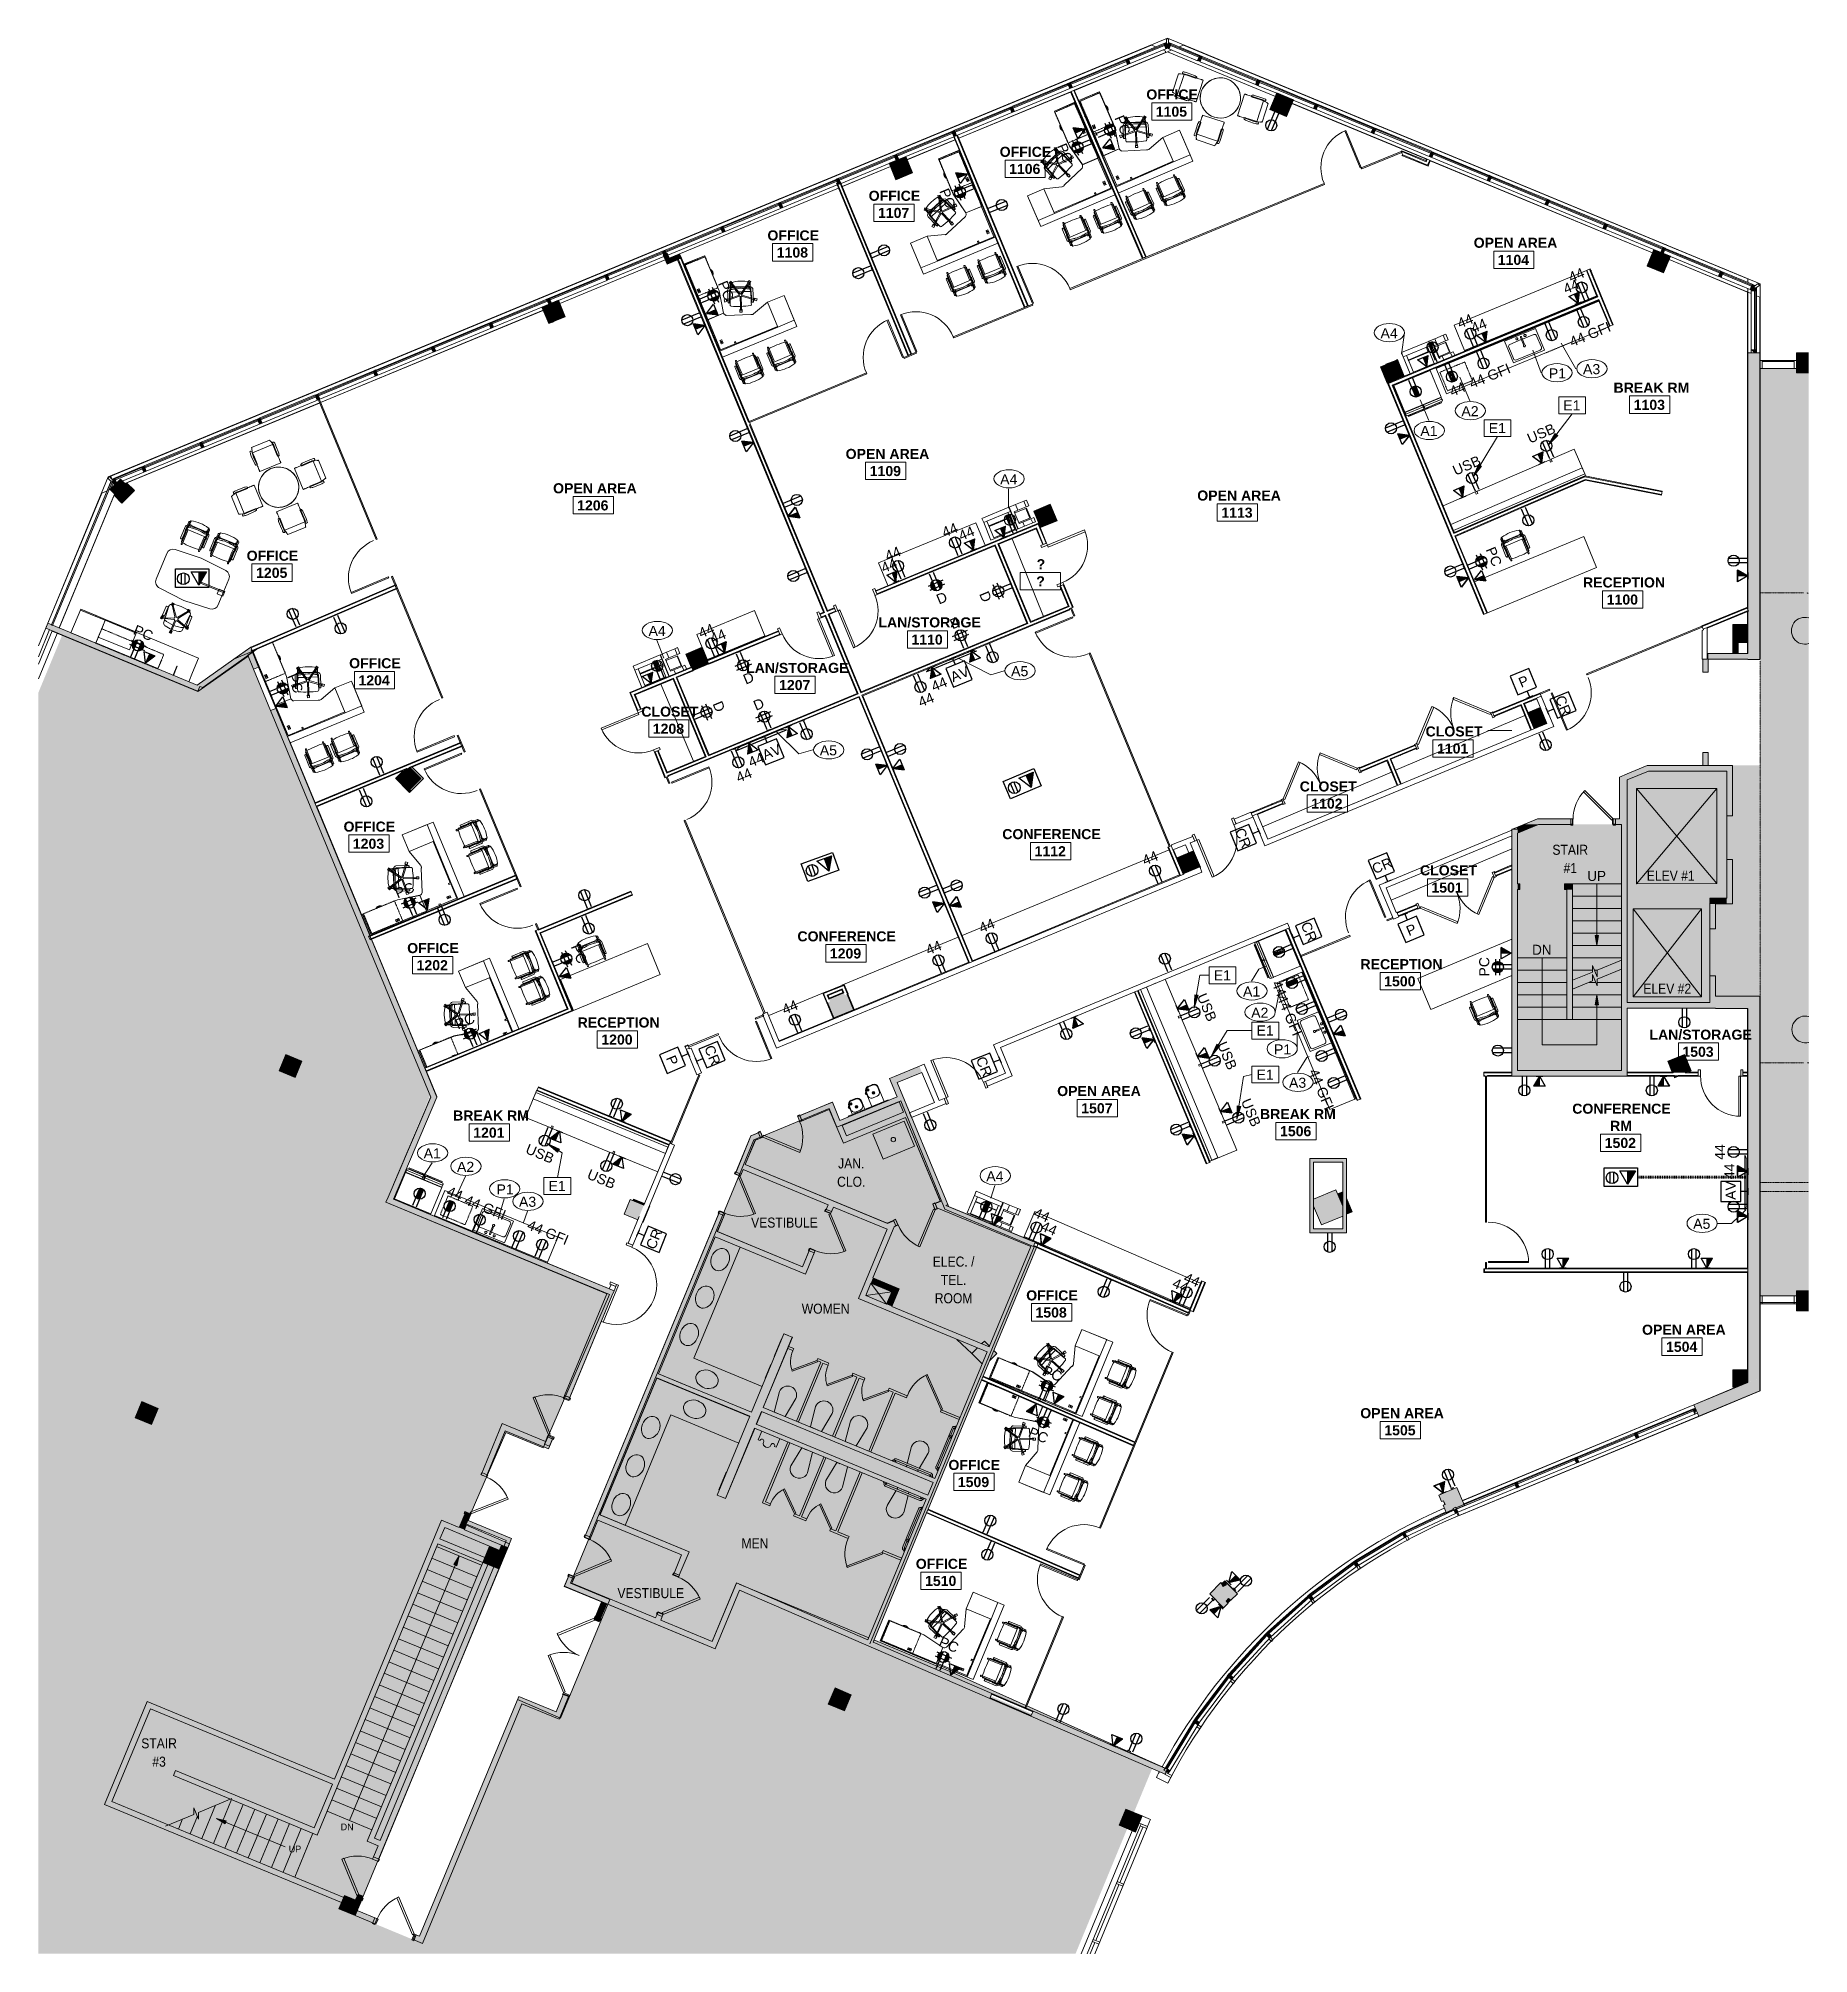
# Model space of a CAD drawing. Header units: inches. Extents: x 488 to 2071, y 800 to 2512.
import ezdxf

# ---------------------------------------------------------------- set-up
doc = ezdxf.new("R2010")
doc.units = ezdxf.units.IN
doc.header["$MEASUREMENT"] = 0
for name, pattern in [('Dash', [0.25, 0.125, -0.125]), ('Dash 1_32_', [0.0625, 0.03125, -0.03125]), ('Dash 1_8_', [0.25, 0.125, -0.125]), ('IMPORT-HIDDEN _2_', [0.375, 0.25, -0.125])]:
    doc.linetypes.add(name, pattern=pattern)
for name, color, linetype, lineweight in [('A-ANNO-KEYN', 231, 'Continuous', 9), ('A-ANNO-NOTE', 131, 'Continuous', 30), ('A-AREA-IDEN', 2, 'Continuous', 9), ('A-COLS', 52, 'Continuous', 13), ('A-DETL', 90, 'Continuous', 9), ('A-DETL-GENF', 92, 'Continuous', 9), ('A-DETL-THIN', 151, 'Continuous', 9), ('A-DOOR', 31, 'Continuous', 13), ('A-DOOR-FRAM', 31, 'Continuous', 20), ('A-Flor-Shel-Evtr', 8, 'Continuous', 9), ('A-Flor-Shel-Strs', 8, 'Continuous', 9), ('A-Flor-Shel-Text', 8, 'Continuous', 9), ('A-Flor-Shel-Tptn', 8, 'Continuous', 9), ('A-GLAZ-CURT', 52, 'Continuous', 9), ('A-GLAZ-CWMG', 51, 'Continuous', 13), ('A-Glaz-Shel', 8, 'Continuous', 9), ('A-Glaz-Shel-Sill', 8, 'Continuous', 9), ('A-WALL', 113, 'Continuous', 9), ('A-Wall-Abov', 8, 'IMPORT-HIDDEN _2_', 9), ('A-WALL-PATT', 111, 'Continuous', 13), ('A-Wall-Shel', 8, 'Continuous', 9), ('A-Wall-Shel-Fill', 8, 'Continuous', 9), ('AI-Wall-Corr', 8, 'Continuous', 9), ('AI-Wall-Demz-E', 8, 'Continuous', 9), ('AI-Wall-Fill-E-2', 8, 'Continuous', 9), ('E-ELEC-FIXT', 91, 'Continuous', 9), ('E-LITE-EQPM', 33, 'Continuous', 9), ('G-Anno-Ttlb', 8, 'Continuous', 9), ('I-FURN', 30, 'Continuous', 9), ('I-FURN-PNLS', 30, 'Continuous', 9), ('I-WALL', 2, 'Continuous', 9), ('M-Hvac-Duct', 8, 'Continuous', 9), ('P-Fixt-Shel', 8, 'Continuous', 9), ('P-SANR-FIXT', 6, 'Continuous', 9), ('P-SANR-FIXT-IDEN', 2, 'Continuous', 9), ('Q-CASE', 31, 'Continuous', 9), ('Q-SPCQ', 91, 'Continuous', 9), ('Q-SPCQ-HDLN', 91, 'Dash', 9), ('Q-SPCQ-IDEN', 132, 'Continuous', 9), ('S-Cols', 8, 'Continuous', 9), ('S-Cols-Fill', 8, 'Continuous', 9)]:
    doc.layers.add(name, color=color, linetype=linetype, lineweight=lineweight)
doc.styles.add('Arial', font='arial.ttf', dxfattribs={"height": 9})
doc.styles.add('Stylus BT', font='stylu.ttf', dxfattribs={"width": 0.9, "height": 9})
doc.styles.add('Stylus BT_1', font='stylu.ttf', dxfattribs={"height": 6})
doc.styles.add('Stylus BT_2', font='stylu.ttf', dxfattribs={"height": 9})
doc.styles.add('Swis721 Lt BT', font='swissl.ttf', dxfattribs={"height": 9})
doc.styles.add('Swis721 Lt BT_B', font='', dxfattribs={"height": 9})
doc.styles.get('Swis721 Lt BT_B').set_extended_font_data('Swis721 Lt BT', bold=True)
pattern_1 = [(0, (0, 0), (30.72, 7.68), [1.267, -21.773, 1.267, -21.773, -122.88]), (0, (0, 0), (30.72, 7.68), [-46.08, 1.267, -44.813, 1.267, -21.773, -53.76]), (0, (0, 0), (30.72, 7.68), [-115.2, 1.267, -14.093, 1.267, -37.133]), (120, (11.52, 3.84), (-22.011075, 22.7643), [1.267, -21.773, 1.267, -21.773, -122.88]), (120, (11.52, 3.84), (-22.011075, 22.7643), [-46.08, 1.267, -44.813, 1.267, -21.773, -53.76]), (120, (11.52, 3.84), (-22.011075, 22.7643), [-115.2, 1.267, -14.093, 1.267, -37.133]), (240, (15.36, 19.2), (-8.708925, -30.4443), [1.267, -21.773, 1.267, -21.773, -122.88]), (240, (15.36, 19.2), (-8.708925, -30.4443), [-46.08, 1.267, -44.813, 1.267, -21.773, -53.76]), (240, (15.36, 19.2), (-8.708925, -30.4443), [-115.2, 1.267, -14.093, 1.267, -37.133])]

msp = doc.modelspace()

# ---------------------------------------------------------------- texts
at = {"layer": 'A-ANNO-KEYN', "char_height": 9, "width": 18.786, "attachment_point": 1, "style": 'Arial'}
for insert in [(1851.2, 2188.7), (1784.5, 2168.4), (1538.7, 1679.2), (1577, 1629.8), (1577, 1590.4), (944.1, 1490.8)]:
    msp.add_mtext('E1', dxfattribs=dict(at, insert=insert))
at = {"layer": 'A-ANNO-NOTE', "lineweight": 9, "char_height": 9, "attachment_point": 1, "style": 'Swis721 Lt BT'}
for s, insert, width, rotation in [('PC', (1458.1, 2444.7), 19.998, 292.5), ('PC', (1406.7, 2419.6), 19.998, 292.5), ('PC', (1301.6, 2379.3), 19.998, 292.5), ('PC', (1103.6, 2296.7), 19.998, 292.5), ('44', (1850, 2292), 16.362, 22.5), ('44', (1854.7, 2302.3), 16.362, 22.5), ('44', (1755.3, 2261.1), 16.362, 22.5), ('44', (1767.5, 2257), 16.362, 22.5), ('44 GFI', (1855.6, 2244.6), 44.541, 22.5), ('44 GFI', (1766, 2207.4), 44.541, 22.5), ('44', (1748.4, 2200.2), 16.362, 22.5), ('USB', (1817.8, 2158.2), 30.3, 23.3569), ('USB', (1751.2, 2129.5), 30.3, 23.3569), ('44', (1294.6, 2074.3), 16.362, 22.5), ('44', (1309.5, 2071.3), 16.362, 22.5), ('44', (1243.7, 2053.2), 16.362, 22.5), ('PC', (1790, 2058.8), 19.998, 292.5), ('44', (1240.2, 2042.6), 16.362, 22.5), ('D', (1289.7, 2014.4), 10.908, 22.5), ('D', (1337.2, 2019.1), 10.908, 292.5), ('PC', (575.6, 1988.3), 19.998, 337.5), ('44', (1077, 1984.2), 16.362, 22.5), ('D', (1301.8, 1992.2), 10.908, 22.5), ('44', (1087.4, 1979.3), 16.362, 22.5), ('PC', (718.6, 1945.6), 19.998, 292.5), ('D', (1117, 1942.8), 10.908, 22.5), ('44', (1285.1, 1936.5), 16.362, 22.5), ('AV', (1302.2, 1944.9), 18.18, 22.5), ('P', (1810.1, 1939.9), 9.393, 22.5), ('D', (1098.9, 1920.9), 10.908, 292.5), ('D', (1126.1, 1919.4), 10.908, 22.5), ('44', (1273.4, 1922.5), 16.362, 22.5), ('CR', (1852, 1926), 20.604, 292.5), ('44', (1121.5, 1868.8), 16.362, 22.5), ('AV', (1134.1, 1875.3), 18.18, 22.5), ('44', (1110.6, 1855.1), 16.362, 22.5), ('CR', (1565.7, 1807.5), 20.604, 292.5), ('44', (1473.7, 1781), 16.362, 22.5), ('CR', (1679.1, 1773.4), 20.604, 22.5), ('PC', (805.7, 1751.6), 19.998, 22.5), ('44', (1327.7, 1720.6), 16.362, 22.5), ('CR', (1624.6, 1723.7), 20.604, 292.7241), ('P', (1709.7, 1717.9), 9.393, 22.5), ('PC', (972.2, 1703.8), 19.998, 292.5), ('44', (1280.2, 1700.9), 16.362, 22.5), ('PC', (1776, 1673.5), 19.998, 90), ('44', (1598.7, 1671), 16.362, 292.7241), ('44', (1151.7, 1647.7), 16.362, 22.5), ('USB', (1531.8, 1659.7), 30.3, 292.7241), ('44 GFI', (1603.2, 1658.4), 44.541, 292.7241), ('PC', (859.6, 1634.5), 19.998, 22.5), ('CR', (1091.4, 1613.3), 20.604, 292.5), ('USB', (1549.9, 1616.5), 30.3, 292.7241), ('P', (1057.2, 1604.2), 9.393, 292.5), ('CR', (1334.2, 1603.2), 20.604, 292.5), ('44 GFI', (1631.7, 1592.2), 44.541, 292.7241), ('USB', (1571.2, 1565.6), 30.3, 292.7241), ('USB', (926.2, 1524.3), 30.3, 337.5919), ('44', (1986.7, 1509.7), 16.362, 90), ('USB', (981.2, 1501.6), 30.3, 337.5919), ('44', (1995.2, 1492.4), 16.362, 90), ('AV', (1996.4, 1473.9), 18.18, 90), ('44', (855.7, 1486.4), 16.362, 337.5005), ('44 GFI', (871.6, 1478.7), 44.541, 337.5005), ('44', (1380.4, 1467.3), 16.362, 336.6198), ('44 GFI', (927.6, 1456.3), 44.541, 337.5005), ('CR', (1030.8, 1432.2), 20.604, 67.5005), ('44', (1386.9, 1455.3), 16.362, 336.6198), ('44', (1514.6, 1409.3), 16.362, 336.6198), ('44', (1504.5, 1404.4), 16.362, 336.6198), ('PC', (1388.1, 1326.2), 19.998, 337.501), ('PC', (1375.8, 1271.1), 19.998, 336.6198), ('PC', (1295.8, 1083.8), 19.998, 336.6198)]:
    msp.add_mtext(s, dxfattribs=dict(at, insert=insert, width=width, rotation=rotation))
at = {"layer": 'A-AREA-IDEN', "char_height": 9, "attachment_point": 1, "style": 'Swis721 Lt BT_B'}
for s, insert, width in [('OFFICE', (1478.5, 2466.7), 54.843), ('1105', (1486.9, 2451.3), 33.936), ('OFFICE', (1347.4, 2415.4), 54.843), ('1106', (1355.8, 2400.1), 33.936), ('OFFICE', (1230.3, 2376.1), 54.843), ('1107', (1238.6, 2360.8), 33.936), ('OFFICE', (1139.8, 2340.7), 54.843), ('OPEN AREA', (1771.1, 2334.1), 86.658), ('1108', (1148.1, 2325.4), 33.936), ('1104', (1792.6, 2318.8), 33.936), ('BREAK RM', (1896.1, 2204.5), 78.174), ('1103', (1914.1, 2189.2), 33.936), ('OPEN AREA', (1209.7, 2145.3), 86.658), ('1109', (1231.2, 2130), 33.936), ('OPEN AREA', (948.2, 2114.6), 86.658), ('OPEN AREA', (1524, 2108.1), 86.658), ('1206', (969.7, 2099.3), 33.936), ('1113', (1545.5, 2092.8), 33.936), ('OFFICE', (674.3, 2054.3), 54.843), ('1205', (682.7, 2039), 33.936), ('\\fSwis721 Lt BT|b1|i0|c0|p34|;?', (1380.4, 2046.7), 7.878), ('\\fSwis721 Lt BT|b1|i0|c0|p34|;?', (1380.1, 2031.4), 7.878), ('RECEPTION', (1868.8, 2030.4), 86.052), ('1100', (1890, 2015.1), 33.936), ('LAN/STORAGE', (1239, 1994.7), 106.05), ('1110', (1268.5, 1979.3), 33.936), ('OFFICE', (765.9, 1958.2), 54.843), ('LAN/STORAGE', (1120.7, 1954), 106.05), ('1204', (774.2, 1942.9), 33.936), ('1207', (1150.2, 1938.7), 33.936), ('CLOSET', (1027.1, 1914.9), 59.388), ('1208', (1037.3, 1899.6), 33.936), ('CLOSET', (1728.1, 1897.2), 59.388), ('1101', (1738.3, 1881.9), 33.936), ('CLOSET', (1615.6, 1848), 59.388), ('1102', (1625.9, 1832.7), 33.936), ('OFFICE', (760.9, 1812.1), 54.843), ('CONFERENCE', (1349.7, 1805.4), 104.838), ('1203', (769.2, 1796.8), 33.936), ('1112', (1378.6, 1790.1), 33.936), ('CLOSET', (1723.1, 1773), 59.388), ('1501', (1733.3, 1757.6), 33.936), ('CONFERENCE', (1166.6, 1714), 104.838), ('OFFICE', (817.8, 1703.5), 54.843), ('1209', (1195.6, 1698.7), 33.936), ('1202', (826.2, 1688.2), 33.936), ('RECEPTION', (1669.9, 1689.1), 86.052), ('1500', (1691.1, 1673.8), 33.936), ('RECEPTION', (970.1, 1637), 86.052), ('1200', (991.3, 1621.7), 33.936), ('LAN/STORAGE', (1928.2, 1626.1), 106.05), ('1503', (1957.6, 1610.8), 33.936), ('OPEN AREA', (1398.8, 1575.7), 86.658), ('1507', (1420.3, 1560.3), 33.936), ('CONFERENCE', (1859.2, 1559.9), 104.838), ('BREAK RM', (858.8, 1553.8), 78.174), ('BREAK RM', (1580.1, 1555.1), 78.174), ('RM', (1893, 1544.6), 23.331), ('1201', (876.8, 1538.5), 33.936), ('1506', (1598, 1539.8), 33.936), ('1502', (1888.2, 1529.3), 33.936), ('OFFICE', (1371.1, 1393), 54.843), ('1508', (1379.4, 1377.7), 33.936), ('OPEN AREA', (1921.6, 1362.3), 86.658), ('1504', (1943, 1347), 33.936), ('OPEN AREA', (1669.7, 1287.7), 86.658), ('1505', (1691.2, 1272.4), 33.936), ('OFFICE', (1301.6, 1241.4), 54.843), ('1509', (1310, 1226.1), 33.936), ('OFFICE', (1272.4, 1153), 54.843), ('1510', (1280.7, 1137.7), 33.936)]:
    msp.add_mtext(s, dxfattribs=dict(at, insert=insert, width=width))
at = {"layer": 'P-SANR-FIXT-IDEN', "char_height": 9, "width": 17.574, "attachment_point": 1, "style": 'Swis721 Lt BT'}
for insert in [(1838.3, 2217.3), (1592.6, 1612.9), (897.6, 1487.7)]:
    msp.add_mtext('P1', dxfattribs=dict(at, insert=insert))
at = {"layer": 'Q-SPCQ-IDEN', "char_height": 9, "width": 18.786, "attachment_point": 1, "style": 'Arial'}
for s, insert in [('A4', (1687.8, 2253.2)), ('A3', (1868.8, 2221.1)), ('A2', (1760.1, 2183.5)), ('A1', (1723.4, 2165.9)), ('A4', (1347.8, 2122.6)), ('A4', (1033.5, 1987.1)), ('A5', (1357.6, 1951.1)), ('A5', (1186.6, 1880.3)), ('A1', (1564.9, 1664.7)), ('A2', (1572.2, 1645.7)), ('A3', (1606, 1583.1)), ('A1', (832.5, 1520)), ('A2', (862.3, 1507.9)), ('A4', (1335.4, 1499.5)), ('A3', (917.7, 1476.7)), ('A5', (1967.3, 1457))]:
    msp.add_mtext(s, dxfattribs=dict(at, insert=insert))

# ---------------------------------------------------------------- blocks, each defined once
blk = doc.blocks.new('Revit Link EDITED_dwg_MUL1-5488114-Level 1 POWER')
at = {"layer": 'A-Glaz-Shel', "color": 7, "flags": 128}
blk.add_lwpolyline([(-1, 6.125), (-1, 6.25), (1, 6.25), (1, 6.125)], dxfattribs=at)
blk = doc.blocks.new('Revit Link EDITED_dwg_MUL1-V1-Level 1 POWER')
at = {"layer": 'A-Glaz-Shel', "color": 7, "flags": 128}
blk.add_lwpolyline([(-1, 0), (-1, 6.25), (1, 6.25), (1, 0)], close=True, dxfattribs=at)
blk = doc.blocks.new('Revit Link EDITED_dwg_MUL6-5488115-Level 1 POWER')
at = {"layer": 'A-Glaz-Shel', "color": 7, "flags": 128}
for points in [[(223, 0), (223, 6.25), (225, 6.25), (225, 0)], [(279, 0), (279, 6.25), (281, 6.25), (281, 0)]]:
    blk.add_lwpolyline(points, close=True, dxfattribs=at)
blk = doc.blocks.new('Revit Link EDITED_dwg_MUL4-5488113-Level 1 POWER')
at = {"layer": 'A-Glaz-Shel', "color": 7, "flags": 128}
for points in [[(-1, 6.1), (-1, 6.3), (1, 6.3), (1, 6.1)], [(55, 6.1), (55, 6.3), (57, 6.3), (57, 6.1)], [(111, 6.1), (111, 6.3), (113, 6.3), (113, 6.1)], [(167, 6.1), (167, 6.3), (169, 6.3), (169, 6.1)]]:
    blk.add_lwpolyline(points, dxfattribs=at)
blk = doc.blocks.new('Revit Link EDITED_dwg_MUL6-V2-Level 1 POWER')
at = {"layer": 'A-Glaz-Shel', "color": 7, "flags": 128}
for points in [[(-1, 6.125), (-1, 6.25), (1, 6.25), (1, 6.125)], [(55, 6.125), (55, 6.25), (57, 6.25), (57, 6.125)], [(111, 6.125), (111, 6.25), (113, 6.25), (113, 6.125)]]:
    blk.add_lwpolyline(points, dxfattribs=at)
blk = doc.blocks.new('Revit Link EDITED_dwg_MUL1-V3-Level 1 POWER')
at = {"layer": 'A-Glaz-Shel', "color": 7, "flags": 128}
for points in [[(-1, 3.1), (-1, 6.3), (1, 6.3), (1, 2.2)], [(1, 1.1), (1, 0), (0.3, 0)]]:
    blk.add_lwpolyline(points, dxfattribs=at)
blk = doc.blocks.new('Revit Link EDITED_dwg_MUL6-V4-Level 1 POWER')
at = {"layer": 'A-Glaz-Shel', "color": 7, "flags": 128}
for points in [[(-1, 6.1), (-1, 6.3), (1, 6.3), (1, 6.1)], [(55, 6.1), (55, 6.3), (57, 6.3), (57, 6.1)], [(111, 6.1), (111, 6.3), (113, 6.3), (113, 6.1)], [(167, 6.1), (167, 6.3), (169, 6.3), (169, 6.1)], [(223, 6.1), (223, 6.3), (225, 6.3), (225, 6.1)], [(279, 6.1), (279, 6.3), (281, 6.3), (281, 6.1)]]:
    blk.add_lwpolyline(points, dxfattribs=at)
blk = doc.blocks.new('Revit Link EDITED_dwg_MUL1-V5-Level 1 POWER')
at = {"layer": 'A-Glaz-Shel', "color": 7, "flags": 128}
blk.add_lwpolyline([(-1, 3), (-1, 6.3), (1, 6.3), (1, 3)], dxfattribs=at)
blk = doc.blocks.new('Revit Link EDITED_dwg_MUL1-V6-Level 1 POWER')
at = {"layer": 'A-Glaz-Shel', "color": 7, "flags": 128}
blk.add_lwpolyline([(-1, 2.2), (-1, 6.3), (1, 6.3), (1, 2.2)], dxfattribs=at)
blk = doc.blocks.new('Revit Link EDITED_dwg_MUL1-V7-Level 1 POWER')
at = {"layer": 'A-Glaz-Shel', "color": 7, "flags": 128}
blk.add_lwpolyline([(-1, 6.1), (-1, 6.3), (1, 6.3), (1, 6.1)], dxfattribs=at)
blk = doc.blocks.new('Revit Link EDITED_dwg_MUL1-V8-Level 1 POWER')
at = {"layer": 'A-Glaz-Shel', "color": 7, "flags": 128}
blk.add_lwpolyline([(-1, 3.2), (-1, 6.2), (1, 6.2), (1, 6.1)], dxfattribs=at)
blk = doc.blocks.new('Revit Link EDITED_dwg_MUL1-5488110-Level 1 POWER')
at = {"layer": 'A-Glaz-Shel', "color": 7, "flags": 128}
blk.add_lwpolyline([(-1, 6.125), (-1, 6.25), (1, 6.25), (1, 6.125)], dxfattribs=at)
blk = doc.blocks.new('Revit Link EDITED_dwg_MUL1-V9-Level 1 POWER')
at = {"layer": 'A-Glaz-Shel', "color": 7, "flags": 128}
blk.add_lwpolyline([(-1, 3), (-1, 6.3), (1, 6.3), (1, 3)], dxfattribs=at)
blk = doc.blocks.new('Revit Link EDITED_dwg_MUL1-V10-Level 1 POWER')
at = {"layer": 'A-Glaz-Shel', "color": 7, "flags": 128}
blk.add_lwpolyline([(-1, 3), (-1, 6.3), (1, 6.3), (1, 2.9)], dxfattribs=at)
blk = doc.blocks.new('Revit Link EDITED_dwg_MUL1-V11-Level 1 POWER')
at = {"layer": 'A-Glaz-Shel', "color": 7, "flags": 128}
blk.add_lwpolyline([(-1, 3.1), (-1, 6.3), (1, 6.3), (1, 3)], dxfattribs=at)
blk = doc.blocks.new('Revit Link EDITED_dwg_MUL1-V12-Level 1 POWER')
at = {"layer": 'A-Glaz-Shel', "color": 7, "flags": 128}
blk.add_lwpolyline([(-1, 3.1), (-1, 6.2), (1, 6.2), (1, 3.1)], dxfattribs=at)
blk = doc.blocks.new('Revit Link EDITED_dwg_MUL1-V13-Level 1 POWER')
at = {"layer": 'A-Glaz-Shel', "color": 7, "flags": 128}
blk.add_lwpolyline([(-1, 3.1), (-1, 6.3), (1, 6.3), (1, 3.1)], dxfattribs=at)
blk = doc.blocks.new('Revit Link EDITED_dwg_MUL1-V14-Level 1 POWER')
at = {"layer": 'A-Glaz-Shel', "color": 7, "flags": 128}
blk.add_lwpolyline([(-1, 3.1), (-1, 6.3), (1, 6.3), (1, 3.2)], dxfattribs=at)
blk = doc.blocks.new('Revit Link EDITED_dwg_MUL1-V15-Level 1 POWER')
at = {"layer": 'A-Glaz-Shel', "color": 7, "flags": 128}
blk.add_lwpolyline([(-1, 0), (-1, 6.3), (1, 6.3), (1, 0.3)], dxfattribs=at)
blk = doc.blocks.new('Revit Link EDITED_dwg_SINK1-5488117-Level 1 POWER')
at = {"layer": 'A-Flor-Shel-Tptn', "color": 7, "flags": 128}
blk.add_lwpolyline([(0, 20), (-1.9, 19.9), (-3.8, 19.5), (-5.5, 18.8), (-7.1, 17.8), (-8.3, 16.7), (-9.3, 15.4), (-9.9, 13.9), (-10.2, 12.4), (-10.1, 10.9), (-9.7, 9.5), (-8.9, 8.1), (-7.7, 6.8), (-6.3, 5.8), (-4.7, 5), (-2.9, 4.4), (-1, 4.1), (1, 4.1), (2.9, 4.4), (4.7, 5), (6.3, 5.8), (7.7, 6.8), (8.9, 8.1), (9.7, 9.5), (10.1, 10.9), (10.2, 12.4), (9.9, 13.9), (9.3, 15.4), (8.3, 16.7), (7.1, 17.8), (5.5, 18.8), (3.8, 19.5), (1.9, 19.9)], close=True, dxfattribs=at)
blk = doc.blocks.new('Revit Link EDITED_dwg_SINK1-5488118-Level 1 POWER')
at = {"layer": 'A-Flor-Shel-Tptn', "color": 7, "flags": 128}
blk.add_lwpolyline([(0, 20), (-1.9, 19.9), (-3.8, 19.5), (-5.5, 18.8), (-7.1, 17.8), (-8.3, 16.7), (-9.3, 15.4), (-9.9, 13.9), (-10.2, 12.4), (-10.1, 10.9), (-9.7, 9.5), (-8.9, 8.1), (-7.7, 6.8), (-6.3, 5.8), (-4.7, 5), (-2.9, 4.4), (-1, 4.1), (1, 4.1), (2.9, 4.4), (4.7, 5), (6.3, 5.8), (7.7, 6.8), (8.9, 8.1), (9.7, 9.5), (10.1, 10.9), (10.2, 12.4), (9.9, 13.9), (9.3, 15.4), (8.3, 16.7), (7.1, 17.8), (5.5, 18.8), (3.8, 19.5), (1.9, 19.9)], close=True, dxfattribs=at)
blk = doc.blocks.new('Revit Link EDITED_dwg_GRAB36-5488122-Level 1 POWER')
at = {"layer": 'P-Fixt-Shel', "color": 7}
for p, q in [((0.7, 18.8), (1, 18.8)), ((1, 17.3), (0.7, 17.3)), ((1.5, -16.8), (1.5, 16.7)), ((3, 16.7), (3, -16.8)), ((0.5, -19.5), (0, -19.5)), ((0.7, -17.2), (1, -17.2)), ((1, -18.7), (0.7, -18.7))]:
    blk.add_line(p, q, dxfattribs=at)
at = {"layer": 'P-Fixt-Shel', "color": 7, "flags": 128}
for points in [[(0, 19.5), (0.5, 19.5), (0.7, 19.2), (0.7, 16.7), (0.5, 16.5), (0, 16.5)], [(0, -16.5), (0.5, -16.5), (0.7, -16.8), (0.7, -19.3), (0.5, -19.5)]]:
    blk.add_lwpolyline(points, dxfattribs=at)
at = {"layer": 'P-Fixt-Shel', "color": 7}
for centre, radius, start, end in [((1, 16.7), 2, 360, 90), ((1, 16.7), 0.5, 360, 90), ((1, -16.8), 2, 270, 0), ((1, -16.8), 0.5, 270, 0)]:
    blk.add_arc(centre, radius, start, end, dxfattribs=at)
blk = doc.blocks.new('Revit Link EDITED_dwg_TOILET1-5488119-Level 1 POWER')
at = {"layer": 'P-Fixt-Shel', "color": 7}
blk.add_line((5.3, 0), (8, 18.6), dxfattribs=at)
at = {"layer": 'P-Fixt-Shel', "color": 7, "flags": 128}
blk.add_lwpolyline([(-8, 18.6), (-5.3, 0), (0, 0)], dxfattribs=at)
at = {"layer": 'P-Fixt-Shel', "color": 7}
blk.add_arc((0, 18.6), 8.03, 360, 180, dxfattribs=at)
blk = doc.blocks.new('Revit Link EDITED_dwg_TOILET1-V16-Level 1 POWER')
at = {"layer": 'P-Fixt-Shel', "color": 7}
blk.add_line((5.3, 0), (8, 18.6), dxfattribs=at)
at = {"layer": 'P-Fixt-Shel', "color": 7, "flags": 128}
blk.add_lwpolyline([(-8, 18.6), (-5.3, 0), (2.1, 0)], dxfattribs=at)
at = {"layer": 'P-Fixt-Shel', "color": 7}
blk.add_arc((0, 18.6), 8.03, 360, 180, dxfattribs=at)
blk = doc.blocks.new('Revit Link EDITED_dwg_GRAB36-5488120-Level 1 POWER')
at = {"layer": 'P-Fixt-Shel', "color": 7}
for p, q in [((0.75, 18.75), (1, 18.75)), ((1, 17.25), (0.75, 17.25)), ((1.5, -16.75), (1.5, 16.75)), ((3, 16.75), (3, -16.75)), ((0.5, -19.5), (0, -19.5)), ((0.75, -17.25), (1, -17.25)), ((1, -18.75), (0.75, -18.75))]:
    blk.add_line(p, q, dxfattribs=at)
at = {"layer": 'P-Fixt-Shel', "color": 7, "flags": 128}
for points in [[(0, 19.5), (0.5, 19.5), (0.75, 19.25), (0.75, 16.75), (0.5, 16.5), (0, 16.5)], [(0, -16.5), (0.5, -16.5), (0.75, -16.75), (0.75, -19.25), (0.5, -19.5)]]:
    blk.add_lwpolyline(points, dxfattribs=at)
at = {"layer": 'P-Fixt-Shel', "color": 7}
for centre, radius, start, end in [((1, 16.75), 2, 360, 90), ((1, 16.75), 0.5, 360, 90), ((1, -16.75), 2, 270, 0), ((1, -16.75), 0.5, 270, 0)]:
    blk.add_arc(centre, radius, start, end, dxfattribs=at)
blk = doc.blocks.new('Revit Link EDITED_dwg_TOILET1-V17-Level 1 POWER')
at = {"layer": 'P-Fixt-Shel', "color": 7}
blk.add_line((5.3, 0), (8, 18.6), dxfattribs=at)
at = {"layer": 'P-Fixt-Shel', "color": 7, "flags": 128}
blk.add_lwpolyline([(-8, 18.6), (-5.3, 0), (2.2, 0)], dxfattribs=at)
at = {"layer": 'P-Fixt-Shel', "color": 7}
blk.add_arc((0, 18.6), 8.03, 360, 180, dxfattribs=at)
blk = doc.blocks.new('Revit Link EDITED_dwg_TOILET1-5488121-Level 1 POWER')
at = {"layer": 'P-Fixt-Shel', "color": 7}
blk.add_line((5.3, 0), (8, 18.6), dxfattribs=at)
at = {"layer": 'P-Fixt-Shel', "color": 7, "flags": 128}
blk.add_lwpolyline([(-8, 18.6), (-5.3, 0), (0, 0)], dxfattribs=at)
at = {"layer": 'P-Fixt-Shel', "color": 7}
blk.add_arc((0, 18.6), 8.03, 360, 180, dxfattribs=at)
blk = doc.blocks.new('Revit Link EDITED_dwg_TOILET1-V18-Level 1 POWER')
at = {"layer": 'P-Fixt-Shel', "color": 7}
blk.add_line((5.3, 0), (8, 18.6), dxfattribs=at)
at = {"layer": 'P-Fixt-Shel', "color": 7, "flags": 128}
blk.add_lwpolyline([(-8, 18.6), (-5.3, 0), (-2.2, 0)], dxfattribs=at)
at = {"layer": 'P-Fixt-Shel', "color": 7}
blk.add_arc((0, 18.6), 8.03, 360, 180, dxfattribs=at)
blk = doc.blocks.new('Revit Link EDITED_dwg_URINAL1-5488130-Level 1 POWER')
at = {"layer": 'P-Fixt-Shel', "color": 7, "flags": 128}
for points in [[(-8.7, 0), (-8.7, -8.3), (-6.9, -8.3), (-6.9, -7.3)], [(6.9, -7.3), (6.9, -8.3), (8.7, -8.3), (8.7, 0)]]:
    blk.add_lwpolyline(points, dxfattribs=at)
at = {"layer": 'P-Fixt-Shel', "color": 7}
for centre, radius, start, end in [((-5.3, -8.1), 1.8, 353.9369, 153.0544), ((0, -8.3), 3.51, 180, 0), ((5.3, -8.1), 1.8, 26.9456, 186.0631)]:
    blk.add_arc(centre, radius, start, end, dxfattribs=at)
blk = doc.blocks.new('Revit Link EDITED_dwg-5488103-Level 1 POWER')
at = {"layer": 'A-Wall-Shel-Fill'}
h = blk.add_hatch(color=7, dxfattribs=at)
h.paths.add_polyline_path([(1975.8, 1945.8), (1980.8, 1945.8), (1980.8, 1957.3), (1980.4, 1957.3), (1980.4, 1962.3), (1979.9, 1962.3), (1979.9, 1957.3), (1975.8, 1957.3), (1975.8, 1956.6)], flags=0)
h.paths.add_polyline_path([(2027.1, 1957.3), (2027.1, 2231.3), (2027, 2231.3), (2027, 1957.3)], flags=0)
h.paths.add_polyline_path([(2015.8, 1962.3), (2016, 1962.3), (2016, 1972.3), (2015.8, 1972.3), (2015.8, 1962.3)], flags=0)
h.paths.add_polyline_path([(2015.8, 1988.3), (2016, 1988.3), (2016, 1999.9), (2015.8, 1999.8), (2015.8, 1990.2)], flags=0)
h.paths.add_polyline_path([(2016, 2001.6), (2016, 2042.4), (2015.8, 2042.4), (2015.8, 2001.9)], flags=0)
h.paths.add_polyline_path([(2016, 2045.2), (2016, 2231.3), (2015.8, 2231.3), (2015.8, 2045.2)], flags=0)
for points in [[(2007.6, 1962.3), (2007.6, 1972.3), (2002.6, 1972.3), (2002.6, 1962.3)], [(1997.2, 1743.5), (1997.3, 1743.5), (1997.3, 1743.6), (1982.3, 1743.6), (1982.3, 1743.5), (1987.3, 1743.5)], [(885.3, 1149.8), (887.2, 1154.3), (847.1, 1170.9), (851.3, 1180.9), (900.3, 1160.6), (902.2, 1165.2), (848.5, 1187.4), (840.6, 1168.3), (883.7, 1150.5)], [(868.9, 1179), (874.7, 1193), (870.1, 1194.9), (864.3, 1180.9), (868.9, 1179)], [(907.6, 1163), (911, 1171.2), (872.3, 1187.2), (870.9, 1184), (906.4, 1169.3), (904.4, 1164.3), (907.6, 1163)], [(759.1, 845.6), (761.1, 850.2), (553.9, 936), (588.3, 1018.9), (750.9, 951.6), (734.6, 912.4), (610.6, 963.7), (608.8, 959.3), (737.2, 906), (845.1, 1166.4), (840.6, 1168.3), (752.7, 956), (585.4, 1025.3), (547.3, 933.3), (756.8, 846.6)], [(792.3, 884.5), (899.7, 1143.9), (895.1, 1145.8), (793.7, 901), (788.6, 903.1), (890, 1147.9), (885.3, 1149.8), (782, 900.4), (791.8, 896.4), (787.6, 886.5), (792.3, 884.5)], [(989.5, 1096.5), (996.2, 1112.6), (991.6, 1114.5), (984.9, 1098.4)], [(776.3, 846), (778.5, 851.3), (773.9, 853.2), (771.7, 848), (776.3, 846)]]:
    blk.add_hatch(color=7, dxfattribs=at).paths.add_polyline_path(points, flags=0)
h = blk.add_hatch(color=7, dxfattribs=at)
h.paths.add_polyline_path([(1997.3, 1817.3), (1997.3, 1817.3), (1997.3, 1821.3)], flags=0)
h.paths.add_polyline_path([(1980.8, 1862.3), (1980.8, 1873.8), (1975.8, 1873.8), (1975.8, 1862.3)], flags=0)
h = blk.add_hatch(color=7, dxfattribs=at)
h.paths.add_polyline_path([(819.9, 1838.2), (821.2, 1839.5), (820.1, 1840.5), (818.8, 1839.3)], flags=0)
h.paths.add_polyline_path([(807.5, 1850.6), (814.6, 1857.7), (814.2, 1857.6), (807.4, 1850.7), (807.5, 1850.6)], flags=0)
h = blk.add_hatch(color=7, dxfattribs=at)
h.paths.add_polyline_path([(1810.3, 1805.4), (1810.3, 1805.4), (1810.3, 1807.1), (1826.1, 1813.8), (1805.9, 1805.4)], flags=0)
h.paths.add_polyline_path([(1859.3, 1809.7), (1859.3, 1814.6), (1857.8, 1814.6), (1857.8, 1809.7)], flags=0)
h.paths.add_polyline_path([(1897.8, 1809.7), (1897.8, 1814.6), (1895.3, 1814.6), (1895.3, 1809.7)], flags=0)
h = blk.add_hatch(color=7, dxfattribs=at)
h.paths.add_polyline_path([(1972.2, 1280.3), (2027.1, 1303.1), (2027.1, 1656), (2027, 1656), (2027, 1303.1), (1972.2, 1280.4)], flags=0)
h.paths.add_polyline_path([(1968, 1290.6), (2005.8, 1306.3), (2005.5, 1306.3), (1967.9, 1290.7)], flags=0)
h.paths.add_polyline_path([(2015.8, 1322), (2016, 1322), (2016, 1409.1), (2015.8, 1409.1), (2015.8, 1328.2)], flags=0)
h.paths.add_polyline_path([(2016, 1412.8), (2016, 1465), (2015.8, 1465), (2015.8, 1412.8)], flags=0)
h.paths.add_polyline_path([(2016, 1467.7), (2016, 1480), (2015.8, 1480), (2015.8, 1467.7)], flags=0)
h.paths.add_polyline_path([(2015.8, 1482.7), (2016, 1482.7), (2016, 1513.9), (2015.8, 1513.9)], flags=0)
h.paths.add_polyline_path([(2016, 1516.6), (2016, 1645), (2015.8, 1645), (2015.8, 1516.6)], flags=0)
h = blk.add_hatch(color=7, dxfattribs=at)
h.paths.add_polyline_path([(1377.1, 1436.8), (1377.1, 1436.8), (1375.2, 1437.6), (1330.5, 1456.1), (1330.5, 1456.1), (1376.7, 1436.9)], flags=0)
h.paths.add_polyline_path([(1328, 1457.1), (1328, 1457.2), (1301.6, 1468.1), (1300.9, 1469.7), (1299.3, 1469), (1327.7, 1457.2)], flags=0)
h.paths.add_polyline_path([(1289.5, 1465.4), (1291.5, 1466.2), (1289.8, 1470.5), (1294.4, 1472.4), (1294.3, 1472.7), (1287.6, 1470), (1289.4, 1465.6)], flags=0)
h.paths.add_polyline_path([(1210.4, 1531), (1261.4, 1552.2), (1257.6, 1561.4), (1206.5, 1540.3), (1209.6, 1532.9)], flags=0)
h.paths.add_polyline_path([(1168.8, 1543.8), (1170.7, 1544.5), (1168.7, 1549.2), (1166.9, 1548.4), (1168.7, 1543.9)], flags=0)
h.paths.add_polyline_path([(1255.7, 1566), (1255.7, 1566), (1255.7, 1566)], flags=0)
h = blk.add_hatch(color=7, dxfattribs=at)
h.paths.add_polyline_path([(1322.6, 1336.5), (1327.6, 1341.6), (1309.1, 1349.2), (1321, 1338)], flags=0)
h.paths.add_polyline_path([(1250.9, 1391.7), (1250.9, 1391.7), (1250.9, 1391.7)], flags=0)
h.paths.add_polyline_path([(1257.5, 1394.4), (1257.5, 1394.4), (1257.5, 1394.4)], flags=0)
h.paths.add_polyline_path([(1246.7, 1447.6), (1246.7, 1447.6), (1198.7, 1467.5), (1197, 1463.4), (1192.3, 1465.3), (1194, 1469.5), (1118, 1500.9), (1116.3, 1496.8), (1111.7, 1498.7), (1125.1, 1531.1), (1131.8, 1533.9), (1133.7, 1529.2), (1128.9, 1527.3), (1119.9, 1505.6), (1247.2, 1452.9), (1252.8, 1455.2), (1254.6, 1450.9), (1256.3, 1451.6), (1254.4, 1456.2), (1246.7, 1453.1), (1120, 1505.6), (1129, 1527.3), (1135.6, 1530), (1133.6, 1534.6), (1125, 1531.1), (1111, 1497.3), (1115.8, 1495.3), (1118.1, 1500.9), (1194, 1469.4), (1191.7, 1463.9), (1196.4, 1462), (1198.7, 1467.5), (1246.7, 1447.6)], flags=0)
h = blk.add_hatch(color=7, dxfattribs=at)
h.paths.add_polyline_path([(1657.5, 1461), (1662.6, 1463.1), (1657.5, 1475.4), (1657.5, 1461.5)], flags=0)
h.paths.add_polyline_path([(1654, 1468.4), (1654, 1481.2), (1649.5, 1479.3), (1654, 1468.4)], flags=0)
h = blk.add_hatch(color=7, dxfattribs=at)
h.paths.add_polyline_path([(1093.1, 1072.5), (1093.1, 1072.5), (958.3, 1128.4), (961.9, 1137.2), (966.5, 1135.3), (964.8, 1131.1), (1039.8, 1100.1), (1039.8, 1100.1), (964.9, 1131.1), (967.2, 1136.7), (962.5, 1138.6), (958.2, 1128.3), (1093, 1072.5)], flags=0)
h.paths.add_polyline_path([(1090.5, 1079), (1112.1, 1131.3), (1112.1, 1131.3), (1090.4, 1079.1), (1044.4, 1098.2), (1044.4, 1098.1), (1090.4, 1079.1)], flags=0)
h.paths.add_polyline_path([(1229.6, 1080.6), (1230.3, 1082.4), (1114.8, 1130.2), (1225.5, 1082.4)], flags=0)
h.paths.add_polyline_path([(1045.7, 1101.4), (1046.7, 1103.8), (1042.1, 1105.7), (1041.1, 1103.3), (1044.4, 1101.9)], flags=0)
h.paths.add_polyline_path([(1060.5, 1137), (1069.7, 1159.2), (990.2, 1192.2), (1040.9, 1314.6), (1123.9, 1280.2), (1124, 1280.4), (1040.9, 1314.7), (990.1, 1192.2), (1069.7, 1159.2), (1061, 1138.3), (1056.4, 1140.2), (1055.9, 1138.9), (1057.3, 1138.3)], flags=0)
h.paths.add_polyline_path([(1063.1, 1156.5), (1063.1, 1156.5), (988.2, 1187.5), (981.8, 1172.2), (977.2, 1174.1), (1096.4, 1461.7), (1101, 1459.8), (1095, 1445.5), (1171.1, 1414), (1177, 1428.3), (1181.6, 1426.4), (1173.8, 1407.4), (1093.1, 1440.8), (1042.4, 1318.4), (1051.4, 1314.7), (1042.5, 1318.4), (1093.2, 1440.8), (1173.8, 1407.4), (1182.6, 1428.7), (1178, 1430.6), (1171.1, 1414), (1095.1, 1445.5), (1102, 1462.1), (1097.3, 1464.1), (976.2, 1171.9), (981, 1169.9), (988.3, 1187.5), (1063.1, 1156.5)], flags=0)
h.paths.add_polyline_path([(1102.4, 1206.9), (1102.4, 1206.9), (1102.4, 1206.9)], flags=0)
h.paths.add_polyline_path([(1102.4, 1206.9), (1128.4, 1269.6), (1128.3, 1269.7), (1102.9, 1208.1)], flags=0)
h.paths.add_polyline_path([(1130, 1273.3), (1134.7, 1284.6), (1134.4, 1284.7), (1129.8, 1273.4)], flags=0)
h.paths.add_polyline_path([(1136.1, 1288.3), (1162.1, 1351.1), (1161.9, 1351.2), (1136, 1288.4)], flags=0)
h = blk.add_hatch(color=7, dxfattribs=at)
h.paths.add_polyline_path([(1495.2, 965.8), (1495.2, 965.8), (1463.5, 980.1), (1463.3, 979.6), (1494.8, 965.9)], flags=0)
h.paths.add_polyline_path([(1461.9, 980.1), (1462.1, 980.7), (1371.6, 1021.4), (1371.1, 1020), (1370.1, 1020.4), (1370.7, 1021.8), (1305.9, 1051.1), (1234.9, 1080.4), (1234.2, 1078.6), (1340.5, 1032.6), (1340.5, 1032.6), (1377.2, 1016.7), (1377.2, 1016.8), (1396.8, 1008.3), (1396.9, 1008.5), (1399.4, 1007.4), (1399.3, 1007.2), (1461.9, 980.2)], flags=0)
at = {"layer": 'AI-Wall-Fill-E-2'}
h = blk.add_hatch(color=7, dxfattribs=at)
h.paths.add_polyline_path([(888.5, 1226.2), (905.5, 1267.4), (944.2, 1251.3), (948.3, 1261.2), (943.7, 1263.1), (943.2, 1262), (947.8, 1260.1), (945.1, 1253.6), (940.5, 1255.5), (941.5, 1257.9), (902.8, 1273.9), (883.8, 1228.2)], flags=0)
h.paths.add_polyline_path([(962.1, 1294.4), (963.1, 1297.1), (958.5, 1299), (957.4, 1296.3), (958.5, 1295.9)], flags=0)
h.paths.add_polyline_path([(1002.7, 1392.6), (1002.7, 1392.7), (805.5, 1474.4), (805.5, 1474.3), (1002.7, 1392.7)], flags=0)
h.paths.add_polyline_path([(805.6, 1487.5), (838.8, 1565.8), (838.8, 1566), (806.5, 1489.7)], flags=0)
h.paths.add_polyline_path([(844.2, 1566), (844.3, 1566.2), (786, 1706.9), (785.9, 1706.8), (844.1, 1566.2)], flags=0)
h.paths.add_polyline_path([(784.4, 1710.3), (784.6, 1710.3), (736.9, 1825.5), (736.7, 1825.4), (784.4, 1710.4)], flags=0)
h.paths.add_polyline_path([(735.3, 1828.9), (735.4, 1829), (679.7, 1963.5), (679.5, 1963.5), (724.5, 1854.9)], flags=0)
h.paths.add_polyline_path([(630.5, 1928.4), (675.5, 1960.2), (675.4, 1960.5), (635, 1932), (632.5, 1933), (630.7, 1928.8), (500.4, 1982.7), (500.3, 1982.3), (629.9, 1928.6)], flags=0)
h.paths.add_polyline_path([(662.8, 1957.3), (678.9, 1964.2), (679.3, 1963.7), (679.6, 1963.8), (677.9, 1967.9), (666.5, 1959.9)], flags=0)
h = blk.add_hatch(color=7, dxfattribs=at)
h.paths.add_polyline_path([(831.5, 809), (920.2, 1023.3), (953.5, 1009.5), (962.2, 1030.4), (957.5, 1032.3), (950.9, 1016.2), (917.5, 1030), (828.7, 815.6), (825, 817.1), (823.1, 812.5), (828.7, 810.2)], flags=0)
h.paths.add_polyline_path([(789.8, 826.3), (791.7, 830.9), (773.2, 838.6), (771.3, 834), (788.6, 826.8)], flags=0)
at = {"layer": 'G-Anno-Ttlb'}
for points in [[(1881.3, 1701.3), (1879.8, 1710.3), (1882.8, 1710.3)], [(1879.8, 1648.3), (1881.3, 1657.3), (1882.8, 1648.3)], [(862.1, 1146.8), (859.4, 1148), (864.2, 1155.7)], [(655, 916), (647.3, 920.9), (656.1, 918.8)]]:
    blk.add_hatch(color=7, dxfattribs=at).paths.add_polyline_path(points, flags=0)
at = {"layer": 'S-Cols-Fill'}
for points in [[(1603.5, 2442.6), (1603.5, 2442.6), (1589, 2448.6)], [(2070.5, 2213.3), (2070.5, 2231.3), (2059.6, 2231.3), (2059.6, 2213.3)], [(562.8, 2096.9), (573.9, 2108), (567, 2115), (565.3, 2114.3), (572.7, 2106.8), (563.5, 2097.6), (556.3, 2104.9), (555.9, 2103.9), (562.1, 2097.6)], [(2007.6, 1972.3), (2016, 1972.3), (2016, 1988.3), (2002.6, 1988.3), (2002.6, 1972.3)], [(2067.1, 1970.7), (2069.4, 1971), (2070.5, 1971.3), (2070.5, 1994.2), (2069.4, 1994.5), (2067.1, 1994.7), (2064.7, 1994.5), (2062.5, 1993.8), (2060.4, 1992.7), (2058.6, 1991.2), (2057.1, 1989.4), (2056, 1987.3), (2055.3, 1985.1), (2055.1, 1982.7), (2055.3, 1980.4), (2056, 1978.1), (2057.1, 1976.1), (2058.6, 1974.3), (2060.4, 1972.8), (2062.5, 1971.7), (2064.7, 1971)], [(1825.7, 1895.2), (1836.6, 1899.7), (1830.6, 1914.2), (1819.7, 1909.7), (1821, 1906.5), (1830.1, 1910.4), (1833.7, 1901.9), (1824.5, 1898.1), (1825.1, 1896.6)], [(821.2, 1839.5), (832.4, 1850.7), (822.2, 1860.9), (820.5, 1860.2), (830.1, 1850.6), (820.1, 1840.5), (820.5, 1840.1)], [(1201.5, 1636.7), (1216, 1642.7), (1215.9, 1642.8), (1201.5, 1636.9)], [(2067.6, 1614.3), (2069.9, 1614.5), (2070.5, 1614.7), (2070.5, 1637.9), (2069.9, 1638.1), (2067.6, 1638.3), (2065.2, 1638.1), (2063, 1637.4), (2060.9, 1636.3), (2059.1, 1634.8), (2057.6, 1633), (2056.5, 1630.9), (2055.8, 1628.6), (2055.6, 1626.3), (2055.8, 1623.9), (2056.5, 1621.7), (2057.6, 1619.6), (2059.1, 1617.8), (2060.9, 1616.3), (2063, 1615.2), (2065.2, 1614.5)], [(717.7, 1583.4), (723.7, 1597.9), (709.2, 1603.9), (703.2, 1589.4)], [(2070.5, 1374.7), (2070.5, 1392.7), (2059.6, 1392.7), (2059.6, 1374.7)], [(2005.5, 1306.3), (2005.8, 1306.3), (2016, 1310.5), (2016, 1322), (2002.8, 1322), (2002.8, 1306.3)], [(589.2, 1273), (595.2, 1287.5), (580.7, 1293.5), (574.7, 1279), (577.5, 1277.8)], [(1745.4, 1201.6), (1745.5, 1201.6), (1744.1, 1204.8), (1744.1, 1204.8), (1745.4, 1201.6)], [(905.7, 1158.4), (907.6, 1163), (902.2, 1165.2), (900.3, 1160.6), (905.7, 1158.4)], [(899.7, 1143.9), (905.7, 1158.4), (891.3, 1164.3), (885.3, 1149.8), (899.7, 1143.9)], [(1208.7, 1017), (1214.7, 1031.5), (1200.2, 1037.5), (1194.2, 1023)], [(1468.7, 908.7), (1474.7, 923.2), (1460.2, 929.2), (1454.2, 914.7), (1461.4, 911.7)], [(771.3, 834), (776.3, 846), (761.8, 852.1), (756.8, 840), (771.3, 834)]]:
    blk.add_hatch(color=7, dxfattribs=at).paths.add_polyline_path(points, flags=0)
h = blk.add_hatch(color=7, dxfattribs=at)
h.paths.add_polyline_path([(1693.8, 2204.2), (1694.2, 2204.4), (1690, 2214.5), (1692.2, 2220.6), (1687.8, 2218.7), (1693.7, 2204.4)], flags=0)
h.paths.add_polyline_path([(1704, 2208.5), (1708.3, 2210.3), (1707.9, 2211.1), (1705.5, 2212.1), (1704.6, 2210)], flags=0)
h = blk.add_hatch(color=7, dxfattribs=at)
h.paths.add_polyline_path([(1028.6, 1454.1), (1034.6, 1468.6), (1034.2, 1468.7), (1028.2, 1454.2), (1028.4, 1454.1)], flags=0)
h.paths.add_polyline_path([(1023.9, 1456), (1025.1, 1458.9), (1025.1, 1458.9), (1023.9, 1456)], flags=0)
h.paths.add_polyline_path([(1029.3, 1469.1), (1029.9, 1470.5), (1020.1, 1474.6), (1019.5, 1473.2), (1028.2, 1469.6)], flags=0)
h = blk.add_hatch(color=7, dxfattribs=at)
h.paths.add_polyline_path([(1331.8, 1327.3), (1336.2, 1338), (1327.6, 1341.6), (1322.6, 1336.5), (1331.4, 1327.7)], flags=0)
h.paths.add_polyline_path([(1338.3, 1330.1), (1344.8, 1336.5), (1342.1, 1339.2), (1338.3, 1330.1)], flags=0)
h.paths.add_polyline_path([(1338.1, 1342.6), (1338.3, 1343), (1333.7, 1347.6), (1331.5, 1345.4), (1337.1, 1343.1)], flags=0)
h = blk.add_hatch(color=7, dxfattribs=at)
h.paths.add_polyline_path([(1551.2, 1113.7), (1553.7, 1116.1), (1552, 1117.6), (1549.7, 1115)], flags=0)
h.paths.add_polyline_path([(1559.6, 1122), (1559.7, 1122.2), (1557.4, 1124.5), (1557.3, 1124.3), (1558, 1123.6)], flags=0)
h.paths.add_polyline_path([(1556.2, 1125.4), (1556.4, 1125.5), (1548.6, 1133.3), (1548.5, 1133.1), (1555.5, 1126.1)], flags=0)
h.paths.add_polyline_path([(1547.1, 1128.2), (1550.2, 1129.8), (1548.4, 1133.1), (1545.8, 1130.5), (1546.2, 1129.8)], flags=0)
at = {"layer": 'A-Flor-Shel-Evtr', "color": 7}
for p, q in [((1997.3, 1817.3), (1997.3, 1778.3)), ((1974.7, 1734), (1913.5, 1655.4)), ((1982.3, 1716.2), (1982.3, 1674.2))]:
    blk.add_line(p, q, dxfattribs=at)
at = {"layer": 'A-Flor-Shel-Evtr', "color": 7, "flags": 128}
for points in [[(1988.5, 1841.8), (1916.5, 1756.5), (1916.5, 1841.8)], [(1916.5, 1756.5), (1988.5, 1756.8), (1988.5, 1841.8), (1916.5, 1841.8), (1988.5, 1756.8)], [(1913.5, 1734), (1913.5, 1655.4), (1974.7, 1655.4), (1974.7, 1734), (1913.5, 1734), (1974.7, 1655.4)]]:
    blk.add_lwpolyline(points, dxfattribs=at)
at = {"layer": 'A-Flor-Shel-Strs', "color": 7}
for p, q in [((1859.3, 1756.3), (1903.3, 1756.3)), ((1859.3, 1745.3), (1903.3, 1745.3)), ((1859.3, 1734.3), (1903.3, 1734.3)), ((1859.3, 1723.3), (1903.3, 1723.3)), ((1859.3, 1712.3), (1903.3, 1712.3)), ((1859.3, 1701.3), (1903.3, 1701.3)), ((1810.3, 1690.3), (1854.3, 1690.3)), ((1810.3, 1679.3), (1854.3, 1679.3)), ((1859.3, 1690.3), (1903.3, 1690.3)), ((1859.3, 1679.3), (1877.3, 1679.3)), ((1879.3, 1679.3), (1881.3, 1679.3)), ((1810.3, 1668.3), (1854.3, 1668.3)), ((1880.3, 1668.3), (1874.3, 1668.3)), ((1881.3, 1668.3), (1903.3, 1668.3)), ((1810.3, 1657.3), (1854.3, 1657.3)), ((1810.3, 1646.3), (1854.3, 1646.3)), ((1859.3, 1657.3), (1903.3, 1657.3)), ((1859.3, 1646.3), (1903.3, 1646.3)), ((1810.3, 1635.3), (1854.3, 1635.3)), ((1859.3, 1635.3), (1903.3, 1635.3)), ((839.8, 1153.7), (880, 1137)), ((844.1, 1164), (884.3, 1147.4)), ((831.3, 1133.1), (871.5, 1116.4)), ((835.5, 1143.3), (875.7, 1126.7)), ((827, 1122.7), (867.2, 1106.1)), ((818.5, 1102.1), (858.7, 1085.5)), ((822.7, 1112.5), (863, 1095.8)), ((809.9, 1081.5), (850.1, 1064.9)), ((814.2, 1091.9), (854.4, 1075.2)), ((805.7, 1071.3), (845.9, 1054.6)), ((797.1, 1050.7), (837.4, 1034)), ((801.4, 1060.9), (841.6, 1044.2)), ((788.6, 1029.9), (828.8, 1013.3)), ((792.8, 1040.2), (833, 1023.5)), ((784.3, 1019.7), (824.5, 1003)), ((775.8, 999.2), (816, 982.5)), ((780.1, 1009.4), (820.3, 992.8)), ((767.3, 978.7), (807.5, 962)), ((771.6, 988.9), (811.8, 972.3)), ((763, 968.3), (803.3, 951.7)), ((754.5, 947.8), (794.8, 931.2)), ((758.8, 958.1), (799, 941.4)), ((646.4, 932.6), (634.1, 902.8)), ((660.7, 937.7), (644.5, 898.5)), ((671.1, 933.4), (654.9, 894.2)), ((681.5, 929.1), (665.3, 889.9)), ((691.9, 924.8), (675.7, 885.6)), ((746.1, 927.3), (786.3, 910.7)), ((750.3, 937.6), (790.5, 920.9)), ((617, 920.4), (613.3, 911.4)), ((630.2, 922.9), (623.7, 907.1)), ((702.3, 920.5), (686.1, 881.3)), ((712.7, 916.2), (696.4, 877)), ((723.1, 911.9), (706.8, 872.7)), ((733.5, 907.6), (717.2, 868.4))]:
    blk.add_line(p, q, dxfattribs=at)
at = {"layer": 'A-Flor-Shel-Strs', "color": 7, "flags": 128}
for points in [[(1859.3, 1670.3), (1877.3, 1677.6), (1877.3, 1683.3), (1881.5, 1673.3), (1881.5, 1679.3), (1903.3, 1688.3)], [(1859.3, 1662.3), (1877.3, 1669.6), (1877.3, 1675.3), (1881.5, 1665.3), (1881.5, 1671.3), (1903.3, 1680.3)], [(601.6, 914.1), (627.1, 924.5), (627, 930.3), (631.3, 920.3), (631.3, 926.3), (661, 938.7)]]:
    blk.add_lwpolyline(points, dxfattribs=at)
at = {"layer": 'A-Flor-Shel-Tptn', "color": 7}
for p, q in [((1157.9, 1341), (1162.5, 1339.1)), ((1162.5, 1339.1), (1157.9, 1341)), ((1158.7, 1342.8), (1163.3, 1340.9)), ((1163.3, 1340.9), (1158.7, 1342.8)), ((1162.5, 1339.1), (1163.3, 1340.9)), ((1162.5, 1339.1), (1163.3, 1340.9)), ((1184, 1330.2), (1161.5, 1321.8)), ((1184, 1330.2), (1161.5, 1321.8)), ((1161.9, 1320.7), (1161.5, 1321.8)), ((1161.9, 1320.7), (1161.5, 1321.8)), ((1184.4, 1329.1), (1161.9, 1320.7)), ((1184.4, 1329.1), (1161.9, 1320.7)), ((1187.5, 1328.7), (1165.7, 1276.1)), ((1165.7, 1276.1), (1187.5, 1328.7)), ((1189.3, 1328), (1167.5, 1275.3)), ((1167.5, 1275.3), (1189.3, 1328)), ((1184, 1330.2), (1184.7, 1332)), ((1184, 1330.2), (1184.7, 1332)), ((1187.5, 1328.7), (1184, 1330.2)), ((1187.5, 1328.7), (1184, 1330.2)), ((1184, 1330.2), (1184.4, 1329.1)), ((1184.4, 1329.1), (1184, 1330.2)), ((1184.7, 1332), (1194.7, 1327.9)), ((1184.7, 1332), (1194.7, 1327.9)), ((1189.3, 1328), (1193.9, 1326)), ((1189.3, 1328), (1193.9, 1326)), ((1193.9, 1326), (1194.7, 1327.9)), ((1193.9, 1326), (1194.7, 1327.9)), ((1215.4, 1317.2), (1216.1, 1319)), ((1215.4, 1317.2), (1216.1, 1319)), ((1216.1, 1319), (1227, 1314.5)), ((1216.1, 1319), (1227, 1314.5)), ((1215.4, 1317.2), (1192.9, 1308.8)), ((1215.4, 1317.2), (1192.9, 1308.8)), ((1193.3, 1307.7), (1192.9, 1308.8)), ((1193.3, 1307.7), (1192.9, 1308.8)), ((1215.8, 1316.1), (1193.3, 1307.7)), ((1215.8, 1316.1), (1193.3, 1307.7)), ((1219.8, 1315.3), (1198, 1262.7)), ((1198, 1262.7), (1219.8, 1315.3)), ((1221.7, 1314.6), (1199.9, 1261.9)), ((1199.9, 1261.9), (1221.7, 1314.6)), ((1219.8, 1315.3), (1215.4, 1317.2)), ((1219.8, 1315.3), (1215.4, 1317.2)), ((1215.4, 1317.2), (1215.8, 1316.1)), ((1215.8, 1316.1), (1215.4, 1317.2)), ((1221.7, 1314.6), (1226.3, 1312.6)), ((1221.7, 1314.6), (1226.3, 1312.6)), ((1247.7, 1303.8), (1225.2, 1295.4)), ((1247.7, 1303.8), (1225.2, 1295.4)), ((1248.1, 1302.7), (1225.6, 1294.3)), ((1248.1, 1302.7), (1225.6, 1294.3)), ((1226.3, 1312.6), (1227, 1314.5)), ((1226.3, 1312.6), (1227, 1314.5)), ((1252.2, 1301.9), (1230.3, 1249.3)), ((1230.3, 1249.3), (1252.2, 1301.9)), ((1247.7, 1303.8), (1248.5, 1305.6)), ((1247.7, 1303.8), (1248.5, 1305.6)), ((1252.2, 1301.9), (1247.7, 1303.8)), ((1252.2, 1301.9), (1247.7, 1303.8)), ((1247.7, 1303.8), (1248.1, 1302.7)), ((1248.1, 1302.7), (1247.7, 1303.8)), ((1264.8, 1298.8), (1248.5, 1305.6)), ((1264.8, 1298.8), (1248.5, 1305.6)), ((1281.4, 1317.3), (1282.5, 1317.8)), ((1282.5, 1317.8), (1281.4, 1317.3)), ((1281.4, 1317.3), (1295.2, 1286.3)), ((1281.4, 1317.3), (1295.2, 1286.3)), ((1282.5, 1317.8), (1296.3, 1286.7)), ((1282.5, 1317.8), (1296.3, 1286.7)), ((1225.6, 1294.3), (1225.2, 1295.4)), ((1225.6, 1294.3), (1225.2, 1295.4)), ((1254, 1301.2), (1232.2, 1248.5)), ((1232.2, 1248.5), (1254, 1301.2)), ((1254, 1301.2), (1264.1, 1297)), ((1254, 1301.2), (1264.1, 1297)), ((1264.1, 1297), (1264.8, 1298.8)), ((1264.1, 1297), (1264.8, 1298.8)), ((1295.2, 1286.3), (1294.5, 1284.4)), ((1295.2, 1286.3), (1294.5, 1284.4)), ((1294.5, 1284.4), (1311.2, 1277.5)), ((1311.2, 1277.5), (1294.5, 1284.4)), ((1296.3, 1286.7), (1295.2, 1286.3)), ((1296.3, 1286.7), (1295.2, 1286.3)), ((1295.2, 1286.3), (1311.9, 1279.3)), ((1295.2, 1286.3), (1311.9, 1279.3)), ((1136.1, 1204.7), (1157.9, 1257.4)), ((1136.1, 1204.7), (1157.9, 1257.4)), ((1138, 1204), (1159.8, 1256.6)), ((1159.8, 1256.6), (1138, 1204)), ((1168.5, 1191.3), (1190.3, 1244)), ((1190.3, 1244), (1168.5, 1191.3)), ((1170.3, 1190.6), (1192.1, 1243.2)), ((1192.1, 1243.2), (1170.3, 1190.6)), ((1200.8, 1177.9), (1222.6, 1230.6)), ((1222.6, 1230.6), (1200.8, 1177.9)), ((1202.6, 1177.2), (1224.5, 1229.8)), ((1224.5, 1229.8), (1202.6, 1177.2)), ((1136.1, 1204.7), (1135.4, 1202.9)), ((1135.4, 1202.9), (1136.1, 1204.7)), ((1135.4, 1202.9), (1141.8, 1200.2)), ((1135.4, 1202.9), (1141.8, 1200.2)), ((1138, 1204), (1142.6, 1202)), ((1138, 1204), (1142.6, 1202)), ((1142.6, 1202), (1141.8, 1200.2)), ((1142.6, 1202), (1141.8, 1200.2)), ((1155.1, 1215.5), (1154, 1215)), ((1155.1, 1215.5), (1154, 1215)), ((1164, 1193.2), (1154, 1215)), ((1164, 1193.2), (1154, 1215)), ((1165.1, 1193.7), (1155.1, 1215.5)), ((1165.1, 1193.7), (1155.1, 1215.5)), ((1187.4, 1202.1), (1186.4, 1201.6)), ((1187.4, 1202.1), (1186.4, 1201.6)), ((1196.3, 1179.8), (1186.4, 1201.6)), ((1196.3, 1179.8), (1186.4, 1201.6)), ((1197.4, 1180.3), (1187.4, 1202.1)), ((1197.4, 1180.3), (1187.4, 1202.1)), ((1164, 1193.2), (1163.2, 1191.3)), ((1164, 1193.2), (1163.2, 1191.3)), ((1163.2, 1191.3), (1174.2, 1186.8)), ((1174.2, 1186.8), (1163.2, 1191.3)), ((1164, 1193.2), (1165.1, 1193.7)), ((1165.1, 1193.7), (1164, 1193.2)), ((1168.5, 1191.3), (1164, 1193.2)), ((1168.5, 1191.3), (1164, 1193.2)), ((1170.3, 1190.6), (1174.9, 1188.7)), ((1170.3, 1190.6), (1174.9, 1188.7)), ((1174.2, 1186.8), (1174.9, 1188.7)), ((1174.2, 1186.8), (1174.9, 1188.7)), ((1196.3, 1179.8), (1195.6, 1177.9)), ((1196.3, 1179.8), (1195.6, 1177.9)), ((1211.9, 1171.2), (1195.6, 1177.9)), ((1211.9, 1171.2), (1195.6, 1177.9)), ((1196.3, 1179.8), (1197.4, 1180.3)), ((1197.4, 1180.3), (1196.3, 1179.8)), ((1200.8, 1177.9), (1196.3, 1179.8)), ((1200.8, 1177.9), (1196.3, 1179.8)), ((1202.6, 1177.2), (1212.7, 1173)), ((1202.6, 1177.2), (1212.7, 1173)), ((1212.7, 1173), (1211.9, 1171.2)), ((1211.9, 1171.2), (1212.7, 1173)), ((1210.6, 1146.3), (1242.3, 1158.6)), ((1210.6, 1146.3), (1242.3, 1158.6)), ((1211, 1145.2), (1242.8, 1157.5)), ((1211, 1145.2), (1242.8, 1157.5)), ((1242.8, 1157.5), (1242.3, 1158.6)), ((1242.8, 1157.5), (1242.3, 1158.6)), ((1242.3, 1158.6), (1259, 1151.7)), ((1242.3, 1158.6), (1259, 1151.7)), ((1243.1, 1160.4), (1259.8, 1153.5)), ((1259.8, 1153.5), (1243.1, 1160.4)), ((1210.6, 1146.3), (1211, 1145.2)), ((1211, 1145.2), (1210.6, 1146.3))]:
    blk.add_line(p, q, dxfattribs=at)
for centre, radius, start, end in [((1184.4, 1329.1), 24, 155.4608, 200.383), ((1184.4, 1329.1), 24, 155.4608, 200.383), ((1215.8, 1316.1), 24, 155.4608, 200.383), ((1215.8, 1316.1), 24, 155.4608, 200.383), ((1248.1, 1302.7), 24, 155.4608, 200.383), ((1248.1, 1302.7), 24, 155.4608, 200.383), ((1296.6, 1286.6), 34, 113.9115, 158.9115), ((1296.6, 1286.6), 34, 113.9115, 158.9115), ((1165.1, 1193.7), 24, 114.617, 159.5392), ((1165.1, 1193.7), 24, 114.617, 159.5392), ((1197.4, 1180.3), 24, 114.617, 159.5392), ((1197.4, 1180.3), 24, 114.617, 159.5392), ((1243, 1157.4), 34, 156.0885, 201.0885), ((1243, 1157.4), 34, 156.0885, 201.0885)]:
    blk.add_arc(centre, radius, start, end, dxfattribs=at)
at = {"layer": 'A-Glaz-Shel', "color": 7}
for p, q in [((2022.2, 2290.9), (2022.2, 2290.9)), ((2023.3, 2289.3), (2023.3, 2289.2)), ((2027.1, 2293), (2027.1, 2231.3)), ((2029.1, 2223.3), (2057.6, 2223.3)), ((553.1, 2116.4), (549.5, 2107.7)), ((553, 2109.8), (555.2, 2115.1)), ((498.1, 1983.7), (488.1, 1959.4)), ((488.1, 1952.9), (500.4, 1982.7)), ((2059.6, 1382), (2027.1, 1382)), ((1498.3, 961.6), (1498, 961)), ((1473, 914.1), (1425.7, 799.9)), ((1475.3, 913.2), (1454.7, 863.4)), ((1453.9, 861.6), (1433.3, 811.7)), ((1432.5, 809.8), (1428.4, 799.9))]:
    blk.add_line(p, q, dxfattribs=at)
at = {"layer": 'A-Glaz-Shel', "color": 7, "flags": 128}
for points in [[(2027.1, 2217.3), (2027.1, 2224.3), (2029.1, 2224.3), (2029.1, 2217.3)], [(2059.6, 2217.3), (2059.6, 2224.3), (2057.6, 2224.3), (2057.6, 2217.3)], [(2027.1, 1381), (2027.1, 1388), (2029.1, 1388), (2029.1, 1381)], [(2059.6, 1381), (2059.6, 1388), (2057.6, 1388), (2057.6, 1381)]]:
    blk.add_lwpolyline(points, close=True, dxfattribs=at)
at = {"layer": 'A-Glaz-Shel-Sill', "color": 7}
for p, q in [((1310.9, 2423), (1410.7, 2464.3)), ((1728.8, 2404.3), (1608.5, 2454.2)), ((1264.6, 2403.8), (1307.5, 2421.6)), ((1206.8, 2379.8), (1249.8, 2397.7)), ((1930.9, 2320.6), (1732.3, 2402.9)), ((1052, 2315.7), (1203.3, 2378.4)), ((954.2, 2275.2), (1048.5, 2314.3)), ((740.4, 2186.7), (939.4, 2269.1)), ((2059.6, 2224.3), (2027.1, 2224.3)), ((2059.6, 2217.3), (2027.1, 2217.3)), ((567.1, 2114.9), (739.5, 2186.3)), ((556, 2103.8), (506.8, 1985.1)), ((504.9, 1980.4), (488.1, 1939.8)), ((2059.6, 1388), (2027.1, 1388)), ((2059.6, 1381), (2027.1, 1381)), ((1967.9, 1290.7), (1761, 1205)), ((1972.2, 1280.3), (1759.1, 1192)), ((1497.6, 952.4), (1487.6, 957.6)), ((1465.8, 909.9), (1420.3, 799.9)), ((1479.2, 912.7), (1432.5, 799.9)), ((1471.9, 924.3), (1482.2, 919.9)), ((1472, 916.7), (1479.6, 913.6))]:
    blk.add_line(p, q, dxfattribs=at)
at = {"layer": 'A-Glaz-Shel-Sill', "color": 7, "flags": 128}
for points in [[(2027.1, 2231.3), (2027.1, 2293), (1497.4, 2512.4), (550.6, 2120.2), (488.1, 1969.2)], [(1414.2, 2465.8), (1497.4, 2500.2), (1593.8, 2460.3)], [(2015.8, 2231.3), (2015.8, 2285.5), (1945.7, 2314.5)]]:
    blk.add_lwpolyline(points, dxfattribs=at)
at = {"layer": 'A-Glaz-Shel-Sill', "color": 7}
for radius, start, end in [(526.8, 113.5647, 151.4825), (515.5, 112.6116, 152.63), (526.8, 152.0279, 152.6301), (515.5, 156.6322, 157.5)]:
    blk.add_arc((1955.4, 715.4), radius, start, end, dxfattribs=at)
at = {"layer": 'A-Wall-Abov', "color": 7}
for p, q in [((2027.1, 2016.5), (2066.1, 2016.5)), ((2027.1, 1955.6), (2027.1, 1656)), ((2027.1, 1596.3), (2066.1, 1596.3)), ((2070.5, 1489.3), (2027.1, 1489.3)), ((2070.5, 1481.3), (2027.1, 1481.3))]:
    blk.add_line(p, q, dxfattribs=at)
for centre, radius, start, end in [((2065.5, 1986), 30.7, 80.6283, 83.7941), ((2065.8, 1626.5), 30.4, 276.0955, 279.0083)]:
    blk.add_arc(centre, radius, start, end, dxfattribs=at)
at = {"layer": 'A-Wall-Shel', "color": 7}
for p, q in [((2027.1, 2016.5), (2027.1, 2164.5)), ((2015.8, 2149.3), (2015.8, 2045.2)), ((2015.8, 2042.4), (2015.8, 2016.5)), ((2015.8, 2042.4), (2015.8, 2001.9)), ((2015.8, 1999.8), (2015.8, 1988.3)), ((2002.6, 1972.3), (2002.6, 1962.3)), ((2007.6, 1972.3), (2007.6, 1962.3)), ((2015.8, 1962.3), (2015.8, 1972.3)), ((1980.4, 1962.3), (1979.9, 1962.3)), ((2002.3, 1817.3), (2002.3, 1862.3)), ((1997.3, 1839.8), (1997.3, 1817.3)), ((1805.9, 1805.4), (1826.1, 1813.8)), ((1857.8, 1809.7), (1859.3, 1809.7)), ((1805.3, 1773.3), (1805.3, 1773.8)), ((1997.3, 1778.3), (1997.3, 1743.6)), ((2015.8, 1588.2), (2015.8, 1645)), ((1255.7, 1566), (1248.9, 1582.4)), ((1810.3, 1589.5), (1903.3, 1589.5)), ((2015.8, 1516.6), (2015.8, 1584.5)), ((2015.8, 1482.7), (2015.8, 1513.9)), ((2015.8, 1478.5), (2015.8, 1480)), ((2015.8, 1473.5), (2015.8, 1467.7)), ((1330.5, 1456.1), (1376.8, 1437)), ((2015.8, 1465), (2015.8, 1412.8)), ((2015.8, 1409.1), (2015.8, 1322)), ((1158.2, 1352.7), (1154.7, 1354.1)), ((1322.6, 1336.5), (1309.1, 1349.2)), ((1332.6, 1316.2), (1338.3, 1330.1)), ((1134.7, 1284.6), (1130, 1273.3)), ((902.2, 1165.2), (868.9, 1179)), ((1114.4, 1130.4), (1230.3, 1082.4)), ((1046.7, 1103.8), (1045.7, 1101.4)), ((1462.1, 980.7), (1371.6, 1021.4)), ((1495.2, 965.8), (1463.5, 980.1)), ((771.3, 834), (756.8, 840))]:
    blk.add_line(p, q, dxfattribs=at)
at = {"layer": 'A-Wall-Shel', "color": 7, "flags": 128}
for points in [[(2016, 2231.3), (2015.8, 2231.3), (2015.8, 2149.3), (2015.8, 2045.2)], [(2027, 1957.3), (2027.1, 1957.3), (2027.1, 2231.3), (2027, 2231.3)], [(1975.8, 1957.3), (1975.8, 1945.8), (1980.8, 1945.8), (1980.8, 1957.3)], [(1980.8, 1862.3), (1980.8, 1873.8), (1975.8, 1873.8), (1975.8, 1862.3)], [(1997.3, 1857.3), (1997.3, 1839.8), (1997.3, 1845.8)], [(1857.8, 1814.6), (1859.3, 1814.6), (1859.3, 1809.7)], [(1897.8, 1814.6), (1895.3, 1814.6), (1895.3, 1809.7), (1897.8, 1809.7)], [(1805.3, 1665.6), (1805.3, 1674.5), (1805.3, 1707), (1805.3, 1769.2)], [(1997.3, 1743.6), (1982.3, 1743.6), (1982.3, 1743.5)], [(1972.2, 1280.4), (1972.2, 1280.3), (2027.1, 1303.1), (2027.1, 1656), (2027, 1656)], [(1195.1, 1554.7), (1168.8, 1543.8), (1166.9, 1548.4), (1197.8, 1561.2)], [(1291.5, 1466.2), (1289.5, 1465.4), (1287.6, 1470), (1294.3, 1472.7), (1263.3, 1547.5)], [(1120, 1505.6), (1129, 1527.3), (1135.6, 1530), (1133.6, 1534.6), (1125, 1531.1), (1111, 1497.3), (1115.8, 1495.3), (1118.1, 1500.9)], [(1246.7, 1447.6), (1198.7, 1467.5), (1196.4, 1462), (1191.7, 1463.9), (1194, 1469.4), (1118.1, 1500.9)], [(1120, 1505.6), (1246.8, 1453.1), (1254.4, 1456.2), (1256.3, 1451.6), (1254.6, 1450.9)], [(1063.1, 1156.5), (988.3, 1187.5), (981, 1169.9), (976.2, 1171.9), (1097.3, 1464.1), (1102, 1462.1), (1095.1, 1445.5)], [(1300.9, 1469.7), (1301.6, 1468.1), (1328, 1457.2)], [(1073.9, 1305.3), (1042.5, 1318.4), (1093.2, 1440.8), (1173.8, 1407.4), (1182.6, 1428.7), (1178, 1430.6), (1171.1, 1414), (1095.1, 1445.5)], [(1136.1, 1288.3), (1162.1, 1351.1), (1161.9, 1351.2)], [(1123.9, 1280.2), (1040.9, 1314.6), (990.2, 1192.2), (1069.7, 1159.2)], [(2005.5, 1306.3), (1967.9, 1290.7), (1968, 1290.6)], [(1128.4, 1269.6), (1102.4, 1206.9), (1098.7, 1208.4)], [(864.3, 1180.9), (848.5, 1187.4), (752.7, 956), (585.4, 1025.3), (547.3, 933.3), (759.1, 845.6)], [(904.4, 1164.3), (906.4, 1169.3), (870.9, 1184)], [(907.6, 1163), (911, 1171.2), (872.3, 1187.2)], [(761, 850.2), (553.9, 936), (588.3, 1018.9), (750.9, 951.6), (734.6, 912.4), (610.6, 963.7), (608.8, 959.3), (737.2, 906), (845.1, 1166.4)], [(782, 900.4), (885.3, 1149.8), (845.1, 1166.5)], [(891.3, 1164.3), (851.3, 1180.9), (847.1, 1170.9), (887.2, 1154.3)], [(895.1, 1145.8), (793.7, 901), (788.6, 903.1), (890, 1147.9)], [(782, 900.4), (791.8, 896.4), (787.6, 886.5), (792.3, 884.5), (899.7, 1143.9)], [(984.9, 1098.4), (991.6, 1114.5), (958.2, 1128.3), (962.5, 1138.6), (967.2, 1136.7), (964.9, 1131.1), (1039.8, 1100.1)], [(1044.4, 1098.2), (1090.4, 1079.1), (1112.1, 1131.3), (1112.1, 1131.3)], [(1061, 1138.3), (1060.5, 1137), (1055.9, 1138.9), (1056.4, 1140.2)], [(996.2, 1112.6), (1093.1, 1072.5), (1093.1, 1072.5)], [(1041.1, 1103.3), (1042.1, 1105.7), (1046.7, 1103.8), (1042.1, 1105.7)], [(1370.7, 1021.8), (1305.9, 1051.1), (1234.9, 1080.4)], [(776.3, 846), (778.5, 851.3), (773.9, 853.2), (771.7, 848)]]:
    blk.add_lwpolyline(points, dxfattribs=at)
for points in [[(1380.3, 1431.4), (1342.7, 1340.7)], [(2027.1, 1387.3), (2027.1, 1303.1)]]:
    blk.add_lwpolyline(points, close=True, dxfattribs=at)
at = {"layer": 'A-Wall-Shel-Fill', "color": 7}
for p, q in [((2007.6, 1988.3), (2002.6, 1988.3)), ((2002.6, 1972.3), (2007.6, 1972.3)), ((1559.6, 1122), (1559.7, 1122.2)), ((771.7, 848), (776.3, 846))]:
    blk.add_line(p, q, dxfattribs=at)
at = {"layer": 'A-Wall-Shel-Fill', "color": 7, "flags": 128}
blk.add_lwpolyline([(1559.2, 1122.8), (1559.7, 1122.2), (1559.6, 1122)], dxfattribs=at)
at = {"layer": 'AI-Wall-Corr', "color": 7, "flags": 128}
for points in [[(996.2, 1112.6), (989.5, 1096.5), (984.9, 1098.4)], [(773.2, 838.6), (791.7, 830.9), (789.8, 826.3), (771.3, 834)]]:
    blk.add_lwpolyline(points, dxfattribs=at)
blk.add_lwpolyline([(917.5, 1030), (950.9, 1016.2), (957.5, 1032.3), (962.2, 1030.4), (953.5, 1009.5), (920.2, 1023.3), (831.5, 809), (823.1, 812.5), (825, 817.1), (828.7, 815.6)], close=True, dxfattribs=at)
at = {"layer": 'AI-Wall-Demz-E', "color": 7}
for p, q in [((677.9, 1967.9), (662.8, 1957.3)), ((679.9, 1963.2), (698.3, 1918.6)), ((698.4, 1918.5), (698.8, 1917.5)), ((698.8, 1917.5), (699.4, 1916.1)), ((699.4, 1916.1), (699.4, 1915.9)), ((699.4, 1915.9), (710.9, 1888.2)), ((710.9, 1888.2), (713.1, 1882.9)), ((713.1, 1882.9), (713.2, 1882.7)), ((713.2, 1882.7), (735.4, 1829)), ((736.9, 1825.5), (784.6, 1710.3)), ((786, 1706.9), (833.6, 1592)), ((838.8, 1566), (805.6, 1487.5)), ((943, 1417.4), (1002.7, 1392.7)), ((1000.8, 1388), (962.1, 1294.4)), ((958.5, 1299), (957.4, 1296.3)), ((957.4, 1296.4), (962.1, 1294.4)), ((868.9, 1179), (870.9, 1184))]:
    blk.add_line(p, q, dxfattribs=at)
at = {"layer": 'AI-Wall-Demz-E', "color": 7, "flags": 128}
for points in [[(500.4, 1982.7), (500.3, 1982.3), (630.5, 1928.4), (675.5, 1960.1)], [(835, 1588.6), (844.3, 1566.2), (844.2, 1566)], [(810.2, 1485.5), (805.5, 1474.4), (841.8, 1459.3)], [(864.3, 1180.9), (870.1, 1194.9), (874.7, 1193), (872.3, 1187.2)]]:
    blk.add_lwpolyline(points, dxfattribs=at)
blk.add_lwpolyline([(948.3, 1261.2), (944.2, 1251.3), (905.5, 1267.4), (888.5, 1226.2), (883.8, 1228.2), (902.8, 1273.9), (941.5, 1257.9), (943.6, 1263.1)], close=True, dxfattribs=at)
at = {"layer": 'G-Anno-Ttlb', "color": 7}
for p, q in [((1881.3, 1701.3), (1881.3, 1756.3)), ((1881.3, 1701.3), (1879.8, 1710.3)), ((1879.8, 1710.3), (1882.8, 1710.3)), ((1882.8, 1710.3), (1881.3, 1701.3)), ((1879.8, 1648.3), (1881.3, 1657.3)), ((1882.8, 1648.3), (1879.8, 1648.3)), ((1881.3, 1657.3), (1881.3, 1612.4)), ((1881.3, 1657.3), (1882.8, 1648.3)), ((864.2, 1155.7), (766.2, 919)), ((859.4, 1148), (864.2, 1155.7)), ((862.1, 1146.8), (859.4, 1148)), ((864.2, 1155.7), (862.1, 1146.8)), ((647.3, 920.9), (708.8, 895.4)), ((655, 916), (647.3, 920.9)), ((647.3, 920.9), (656.1, 918.8)), ((656.1, 918.8), (655, 916))]:
    blk.add_line(p, q, dxfattribs=at)
at = {"layer": 'G-Anno-Ttlb', "color": 7, "flags": 128}
blk.add_lwpolyline([(1832.3, 1690.3), (1832.3, 1612.4), (1881.3, 1612.4)], dxfattribs=at)
at = {"layer": 'M-Hvac-Duct', "color": 7}
for p, q in [((1227.6, 1388.4), (1250.9, 1391.7)), ((1246.3, 1380.6), (1232.2, 1399.5))]:
    blk.add_line(p, q, dxfattribs=at)
at = {"layer": 'P-Fixt-Shel', "color": 7}
for p, q in [((1229.9, 1575.4), (1233.6, 1577)), ((1230.1, 1575), (1233.8, 1576.5)), ((1214.8, 1563), (1218.5, 1564.5)), ((1215, 1562.5), (1218.7, 1564)), ((1215, 1559.6), (1215, 1559.6)), ((1215, 1559.6), (1215, 1559.6)), ((1215, 1559.6), (1215, 1559.6)), ((1223.3, 1562.1), (1224.7, 1558.8)), ((1223.8, 1562.3), (1226.9, 1554.7)), ((1227.4, 1569.9), (1227.3, 1569.8)), ((1227.4, 1569.9), (1228.2, 1568.1)), ((1228, 1568), (1228.2, 1568.1)), ((1229.5, 1567), (1228.2, 1570.3)), ((1228.9, 1572.4), (1228.9, 1572.4)), ((1230.1, 1572.1), (1230.1, 1572.1)), ((1230.1, 1572.1), (1230.1, 1572.1)), ((1230.1, 1572.1), (1230.1, 1572.1)), ((1237.9, 1566.6), (1234.2, 1565.1)), ((1238.4, 1574.6), (1239.8, 1571.2)), ((1238.9, 1574.8), (1244.2, 1561.9)), ((1212.3, 1557.4), (1212.1, 1557.3)), ((1212.3, 1557.4), (1213.1, 1555.6)), ((1212.9, 1555.5), (1213, 1555.6)), ((1214.4, 1554.5), (1213, 1557.8)), ((1222.8, 1554.1), (1219.1, 1552.6)), ((1152.6, 1349.6), (1152.3, 1349.7)), ((1143, 1326.5), (1142.8, 1326.6)), ((1290.5, 1235.5), (1304.9, 1270.1)), ((1306.2, 1269.5), (1303.5, 1262.8)), ((1307.1, 1269.7), (1306.9, 1269.8)), ((1307.5, 1271.2), (1307.7, 1271.1)), ((1308.2, 1271.7), (1308.7, 1271.5)), ((1264.8, 1238.2), (1268.7, 1253.5)), ((1303.1, 1261.9), (1291.9, 1234.9)), ((1304, 1261.5), (1302.1, 1262.3)), ((1304.4, 1262.4), (1302.5, 1263.2)), ((1303.7, 1260.8), (1304.7, 1263.1)), ((1264.1, 1235.3), (1264.4, 1236.8)), ((1283.5, 1247.4), (1275.5, 1233.8)), ((1292.2, 1234.2), (1292.4, 1234.2)), ((1103.4, 1230.3), (1102.9, 1230.4)), ((1256.3, 1216.6), (1255.6, 1215.3)), ((1291.8, 1232.8), (1291.6, 1232.9)), ((1254.8, 1214), (1246.7, 1200.5)), ((1261.6, 1194.4), (1265.5, 1209.6)), ((1277.7, 1198.8), (1277.5, 1198.9)), ((1274.9, 1197.8), (1260.6, 1163.2)), ((1265.1, 1170.2), (1276.3, 1197.2)), ((1276.9, 1197.5), (1277.2, 1197.4)), ((1261.9, 1162.6), (1264.7, 1169.3)), ((1265.6, 1168.9), (1263.8, 1169.7)), ((1266, 1169.9), (1264.2, 1170.6)), ((1265.4, 1168.2), (1266.3, 1170.5)), ((1243.1, 1160.4), (1242.3, 1158.6)), ((1242.3, 1158.6), (1243.1, 1160.4)), ((1261.6, 1160.6), (1261.9, 1160.5)), ((1261.8, 1159.7), (1262.3, 1159.5)), ((1262.4, 1161.8), (1262.2, 1161.9))]:
    blk.add_line(p, q, dxfattribs=at)
at = {"layer": 'P-Fixt-Shel', "color": 7, "flags": 128}
for points in [[(1212.4, 1548.1), (1212.1, 1548.6), (1247.7, 1563.3), (1247.9, 1562.8)], [(1213.8, 1559.9), (1213.8, 1559.9), (1213.8, 1559.9), (1213.8, 1559.9), (1213.8, 1559.9), (1213.8, 1559.9), (1213.8, 1559.9), (1213.8, 1559.9), (1213.8, 1559.9), (1213.8, 1559.9), (1213.8, 1559.9), (1213.8, 1559.9), (1213.8, 1559.9), (1213.8, 1559.9), (1213.8, 1559.9), (1213.8, 1559.9), (1213.8, 1559.9), (1213.8, 1559.9), (1213.8, 1559.9), (1213.8, 1559.9), (1213.8, 1559.9), (1213.8, 1559.9), (1213.8, 1559.9), (1213.7, 1559.9), (1213.7, 1559.8), (1213.7, 1559.8), (1213.7, 1559.8), (1213.7, 1559.8), (1213.7, 1559.8), (1213.7, 1559.9), (1213.7, 1559.8), (1213.7, 1559.8), (1213.7, 1559.8), (1213.7, 1559.8), (1213.7, 1559.8), (1213.7, 1559.8), (1213.7, 1559.8), (1213.7, 1559.8), (1213.7, 1559.8), (1213.7, 1559.8), (1213.7, 1559.8), (1213.7, 1559.8), (1213.7, 1559.8), (1213.7, 1559.8), (1213.7, 1559.8), (1213.7, 1559.8), (1213.7, 1559.8), (1213.7, 1559.8), (1213.7, 1559.8), (1213.7, 1559.7), (1213.7, 1559.7), (1213.7, 1559.7), (1213.7, 1559.7), (1213.7, 1559.7), (1213.7, 1559.7), (1213.7, 1559.7), (1213.7, 1559.7), (1213.7, 1559.7), (1213.7, 1559.6), (1213.7, 1559.6), (1213.7, 1559.6), (1213.7, 1559.6), (1213.7, 1559.6), (1213.7, 1559.6), (1213.7, 1559.6), (1213.7, 1559.6), (1213.7, 1559.5), (1213.7, 1559.5), (1213.7, 1559.5), (1213.7, 1559.5), (1213.7, 1559.5), (1213.7, 1559.5), (1213.7, 1559.5), (1213.7, 1559.5), (1213.7, 1559.5), (1213.7, 1559.5), (1213.7, 1559.5), (1213.7, 1559.5), (1213.7, 1559.4), (1213.7, 1559.4), (1213.7, 1559.4), (1213.7, 1559.4), (1213.7, 1559.4), (1213.7, 1559.4), (1213.7, 1559.4), (1213.7, 1559.4), (1213.7, 1559.4), (1213.7, 1559.4), (1213.8, 1559.4), (1213.8, 1559.3), (1213.8, 1559.3), (1213.8, 1559.3), (1213.8, 1559.3), (1213.8, 1559.3), (1213.8, 1559.3), (1213.8, 1559.3), (1213.8, 1559.3), (1213.8, 1559.3), (1213.8, 1559.3), (1213.8, 1559.3), (1213.8, 1559.3), (1213.8, 1559.2), (1213.8, 1559.2), (1213.8, 1559.2), (1213.8, 1559.2), (1213.8, 1559.2), (1213.8, 1559.2), (1213.8, 1559.2), (1213.8, 1559.2), (1213.9, 1559.2), (1213.9, 1559.2), (1213.9, 1559.2), (1213.9, 1559.2), (1213.9, 1559.1), (1213.9, 1559.1), (1213.9, 1559.1), (1213.9, 1559.1)], [(1214.5, 1560.7), (1214.5, 1560.7), (1214.5, 1560.7), (1214.5, 1560.7), (1214.5, 1560.7), (1214.5, 1560.7), (1214.5, 1560.7), (1214.5, 1560.7), (1214.5, 1560.7), (1214.5, 1560.7), (1214.5, 1560.7), (1214.5, 1560.7), (1214.5, 1560.7), (1214.4, 1560.7), (1214.4, 1560.7), (1214.4, 1560.7), (1214.4, 1560.7), (1214.4, 1560.7), (1214.4, 1560.7), (1214.4, 1560.7), (1214.4, 1560.7), (1214.4, 1560.7), (1214.4, 1560.7), (1214.4, 1560.7), (1214.4, 1560.7), (1214.4, 1560.7), (1214.4, 1560.7), (1214.4, 1560.7), (1214.4, 1560.7), (1214.4, 1560.7), (1214.4, 1560.7), (1214.4, 1560.7), (1214.4, 1560.7), (1214.3, 1560.7), (1214.3, 1560.7), (1214.3, 1560.7), (1214.3, 1560.7), (1214.3, 1560.7), (1214.3, 1560.6), (1214.3, 1560.6), (1214.3, 1560.6), (1214.3, 1560.6), (1214.3, 1560.6), (1214.2, 1560.6), (1214.2, 1560.6), (1214.2, 1560.6), (1214.2, 1560.5), (1214.2, 1560.5), (1214.2, 1560.5), (1214.2, 1560.5), (1214.2, 1560.5), (1214.1, 1560.5), (1214.1, 1560.4), (1214.1, 1560.4), (1214.1, 1560.4), (1214.1, 1560.4), (1214.1, 1560.4), (1214, 1560.3), (1214, 1560.3), (1214, 1560.3), (1214, 1560.3), (1214, 1560.3), (1214, 1560.3), (1214, 1560.2), (1214, 1560.2), (1213.9, 1560.2), (1213.9, 1560.2), (1213.9, 1560.2), (1213.9, 1560.1), (1213.9, 1560.1), (1213.9, 1560.1), (1213.9, 1560.1), (1213.8, 1560.1), (1213.8, 1560), (1213.8, 1560), (1213.8, 1560), (1213.8, 1560), (1213.8, 1560), (1213.8, 1560), (1213.8, 1560), (1213.8, 1560), (1213.8, 1560), (1213.8, 1560), (1213.8, 1559.9), (1213.8, 1559.9)], [(1213.9, 1559.1), (1213.9, 1559.1), (1213.9, 1559.1), (1213.9, 1559.1), (1213.9, 1559.1), (1213.9, 1559.1), (1213.9, 1559.1), (1214, 1559.1), (1214, 1559.1), (1214, 1559.1), (1214, 1559), (1214, 1559), (1214, 1559), (1214, 1559), (1214, 1559), (1214, 1559), (1214, 1559), (1214, 1559), (1214, 1559), (1214.1, 1559), (1214.1, 1559), (1214.1, 1559), (1214.1, 1559), (1214.1, 1559), (1214.1, 1559), (1214.1, 1559), (1214.1, 1559), (1214.1, 1559), (1214.1, 1559), (1214.1, 1559), (1214.1, 1559), (1214.1, 1559), (1214.1, 1559), (1214.1, 1559), (1214.1, 1559), (1214.1, 1559), (1214.1, 1559), (1214.1, 1559), (1214.1, 1559), (1214.1, 1559), (1214.1, 1559), (1214.1, 1559), (1214.1, 1559), (1214.1, 1559), (1214.1, 1559), (1214.1, 1559), (1214.1, 1559), (1214.1, 1559), (1214.1, 1559), (1214.1, 1559), (1214.2, 1559), (1214.2, 1559), (1214.2, 1559), (1214.2, 1559), (1214.2, 1559), (1214.2, 1559), (1214.2, 1559), (1214.2, 1559), (1214.2, 1559), (1214.2, 1559), (1214.2, 1559), (1214.2, 1559), (1214.2, 1559), (1214.2, 1559), (1214.2, 1559), (1214.2, 1559), (1214.3, 1559), (1214.3, 1558.9), (1214.3, 1558.9), (1214.3, 1558.9), (1214.3, 1558.9), (1214.3, 1558.9), (1214.4, 1558.9), (1214.4, 1558.9), (1214.4, 1558.9), (1214.4, 1558.9), (1214.5, 1558.9), (1214.5, 1558.9), (1214.5, 1558.9), (1214.5, 1558.9), (1214.6, 1558.9), (1214.6, 1558.9), (1214.6, 1558.9), (1214.6, 1558.9)], [(1214.5, 1560.7), (1214.5, 1560.7), (1214.5, 1560.7), (1214.5, 1560.7), (1214.6, 1560.7), (1214.6, 1560.7), (1214.6, 1560.7), (1214.6, 1560.7), (1214.6, 1560.6), (1214.6, 1560.6), (1214.6, 1560.6), (1214.6, 1560.6), (1214.6, 1560.6), (1214.6, 1560.6), (1214.6, 1560.6), (1214.6, 1560.6), (1214.6, 1560.6), (1214.6, 1560.6), (1214.6, 1560.6), (1214.6, 1560.5), (1214.6, 1560.5), (1214.6, 1560.5), (1214.6, 1560.5), (1214.6, 1560.5), (1214.6, 1560.5), (1214.6, 1560.5), (1214.6, 1560.5), (1214.6, 1560.4), (1214.6, 1560.4), (1214.6, 1560.4), (1214.6, 1560.4), (1214.6, 1560.4), (1214.6, 1560.4), (1214.6, 1560.4), (1214.6, 1560.4), (1214.6, 1560.3), (1214.6, 1560.3), (1214.6, 1560.3), (1214.7, 1560.3), (1214.7, 1560.2), (1214.7, 1560.2), (1214.7, 1560.2), (1214.7, 1560.2), (1214.7, 1560.1), (1214.7, 1560.1), (1214.7, 1560.1), (1214.7, 1560), (1214.8, 1560), (1214.8, 1560), (1214.8, 1559.9), (1214.8, 1559.9), (1214.8, 1559.9), (1214.8, 1559.8), (1214.8, 1559.8), (1214.8, 1559.8), (1214.9, 1559.7), (1214.9, 1559.7), (1214.9, 1559.7), (1214.9, 1559.6), (1214.9, 1559.6), (1214.9, 1559.6), (1214.9, 1559.5), (1215, 1559.5), (1215, 1559.5), (1215, 1559.4), (1215, 1559.4), (1215, 1559.4), (1215, 1559.4), (1215, 1559.3), (1215.1, 1559.3), (1215.1, 1559.3), (1215.1, 1559.3), (1215.1, 1559.2), (1215.1, 1559.2), (1215.1, 1559.2), (1215.1, 1559.2), (1215.1, 1559.2), (1215.1, 1559.2), (1215.1, 1559.2), (1215.1, 1559.2), (1215.2, 1559.2), (1215.2, 1559.2), (1215.2, 1559.2), (1215.2, 1559.1), (1215.2, 1559.1), (1215.2, 1559.1), (1215.2, 1559.1), (1215.2, 1559.1), (1215.2, 1559.1), (1215.2, 1559.1), (1215.2, 1559.1), (1215.2, 1559.1), (1215.2, 1559.1), (1215.2, 1559), (1215.2, 1559), (1215.2, 1559), (1215.2, 1559), (1215.2, 1559), (1215.2, 1559), (1215.2, 1559), (1215.2, 1559), (1215.3, 1559), (1215.3, 1559), (1215.3, 1559), (1215.3, 1559)], [(1214.6, 1558.9), (1214.6, 1558.9), (1214.6, 1558.9), (1214.6, 1558.9), (1214.6, 1558.9), (1214.6, 1558.9), (1214.7, 1558.9), (1214.7, 1558.9), (1214.7, 1558.9), (1214.7, 1558.9), (1214.8, 1558.9), (1214.8, 1558.9), (1214.8, 1558.9), (1214.8, 1558.8), (1214.9, 1558.8), (1214.9, 1558.8), (1214.9, 1558.8), (1214.9, 1558.8), (1214.9, 1558.8), (1215, 1558.8), (1215, 1558.8), (1215, 1558.8), (1215, 1558.8), (1215, 1558.8), (1215.1, 1558.8), (1215.1, 1558.8), (1215.1, 1558.8), (1215.1, 1558.8), (1215.1, 1558.8), (1215.1, 1558.8), (1215.1, 1558.8), (1215.1, 1558.8), (1215.1, 1558.8), (1215.1, 1558.8), (1215.1, 1558.9), (1215.1, 1558.9), (1215.1, 1558.9), (1215.2, 1558.9), (1215.2, 1558.9), (1215.2, 1558.9), (1215.2, 1558.9), (1215.2, 1558.9), (1215.2, 1558.9), (1215.2, 1558.9), (1215.2, 1558.9), (1215.2, 1558.9), (1215.2, 1558.9), (1215.2, 1558.9), (1215.2, 1558.9), (1215.2, 1558.9), (1215.2, 1558.9), (1215.2, 1558.9), (1215.2, 1558.9), (1215.2, 1558.9), (1215.2, 1558.9), (1215.2, 1558.9), (1215.2, 1558.9), (1215.2, 1558.9), (1215.2, 1558.9), (1215.2, 1558.9), (1215.3, 1558.9), (1215.3, 1558.9), (1215.3, 1558.9), (1215.3, 1558.9)], [(1214.7, 1560.1), (1214.7, 1560.1), (1214.7, 1560.1), (1214.7, 1560.1), (1214.7, 1560.1), (1214.7, 1560.1), (1214.7, 1560.1), (1214.7, 1560.1), (1214.7, 1560.1), (1214.8, 1560.1), (1214.8, 1560.1), (1214.8, 1560.1), (1214.8, 1560.1), (1214.8, 1560.1), (1214.8, 1560.1), (1214.8, 1560.1), (1214.8, 1560), (1214.8, 1560), (1214.8, 1560), (1214.8, 1560), (1214.8, 1560), (1214.8, 1560), (1214.8, 1560), (1214.8, 1560), (1214.8, 1560), (1214.8, 1560), (1214.8, 1560), (1214.8, 1560), (1214.8, 1560), (1214.8, 1560), (1214.8, 1560), (1214.8, 1560), (1214.8, 1560), (1214.8, 1560), (1214.8, 1560), (1214.8, 1560), (1214.8, 1560), (1214.8, 1560), (1214.8, 1560), (1214.8, 1560), (1214.8, 1560), (1214.8, 1560), (1214.8, 1560), (1214.8, 1560), (1214.8, 1560), (1214.8, 1560), (1214.8, 1560), (1214.8, 1560), (1214.9, 1560), (1214.9, 1560), (1214.9, 1560), (1214.9, 1559.9), (1214.9, 1559.9), (1214.9, 1559.9), (1214.9, 1559.9), (1214.9, 1559.9), (1214.9, 1559.9), (1214.9, 1559.9), (1214.9, 1559.9), (1214.9, 1559.9), (1214.9, 1559.9), (1214.9, 1559.9), (1214.9, 1559.9), (1214.9, 1559.9), (1214.9, 1559.9), (1214.9, 1559.9), (1214.9, 1559.9), (1214.9, 1559.9), (1214.9, 1559.9), (1214.9, 1559.9), (1214.9, 1559.9), (1214.9, 1559.9), (1214.9, 1559.9), (1214.9, 1559.9), (1214.9, 1559.9), (1214.9, 1559.8), (1214.9, 1559.8), (1214.9, 1559.8), (1214.9, 1559.8), (1214.9, 1559.8), (1214.9, 1559.8), (1214.9, 1559.8), (1214.9, 1559.8), (1214.9, 1559.8), (1214.9, 1559.8), (1214.9, 1559.8), (1214.9, 1559.8), (1214.9, 1559.8), (1214.9, 1559.8), (1214.9, 1559.8), (1214.9, 1559.8), (1214.9, 1559.8), (1214.9, 1559.8), (1214.9, 1559.8), (1214.9, 1559.8), (1214.9, 1559.8), (1214.9, 1559.8), (1214.9, 1559.7), (1214.9, 1559.7), (1214.9, 1559.7), (1214.9, 1559.7), (1215, 1559.7), (1215, 1559.7), (1215, 1559.7), (1215, 1559.7), (1215, 1559.7), (1215, 1559.7), (1215, 1559.7), (1215, 1559.7), (1215, 1559.7), (1215, 1559.7), (1215, 1559.7), (1215, 1559.7), (1215, 1559.7), (1215, 1559.7), (1215, 1559.7), (1215, 1559.7), (1215, 1559.7), (1215, 1559.7), (1215, 1559.6), (1215, 1559.6), (1215, 1559.6), (1215, 1559.6), (1215, 1559.6), (1215, 1559.6), (1215, 1559.6), (1215, 1559.6), (1215, 1559.6), (1215, 1559.6), (1215, 1559.6), (1215, 1559.6), (1215, 1559.6), (1215, 1559.6), (1215, 1559.6), (1215, 1559.6), (1215, 1559.6), (1215, 1559.6), (1215, 1559.6), (1215, 1559.6), (1215, 1559.6), (1215, 1559.6), (1215, 1559.6), (1215, 1559.6), (1215, 1559.6), (1215, 1559.6), (1215, 1559.6), (1215, 1559.6), (1215, 1559.6), (1215, 1559.6), (1215, 1559.6), (1215, 1559.6), (1215, 1559.6), (1215, 1559.6), (1215, 1559.6)], [(1214.7, 1560.1), (1214.7, 1560.1), (1214.7, 1560.1), (1214.7, 1560.1), (1214.7, 1560.1)], [(1215, 1559.6), (1215, 1559.6), (1215, 1559.6), (1215, 1559.6), (1215, 1559.5), (1215, 1559.5), (1214.9, 1559.5), (1214.9, 1559.5), (1214.9, 1559.5), (1214.9, 1559.5), (1214.9, 1559.5), (1214.9, 1559.5)], [(1215, 1559.6), (1215, 1559.6), (1215, 1559.6), (1215, 1559.6), (1215, 1559.6), (1215, 1559.6), (1215, 1559.6)], [(1215, 1559.6), (1215, 1559.6), (1215, 1559.6)], [(1215, 1559.6), (1215, 1559.6), (1215, 1559.6)], [(1215, 1559.6), (1215, 1559.6), (1215, 1559.6), (1215, 1559.6), (1215, 1559.6), (1215, 1559.6), (1215, 1559.6), (1215, 1559.6), (1215, 1559.6), (1215, 1559.6), (1215, 1559.6), (1215, 1559.6), (1215, 1559.6), (1215, 1559.6), (1215, 1559.6), (1215, 1559.6), (1215, 1559.6), (1215, 1559.6), (1215, 1559.6), (1215, 1559.6), (1215, 1559.6), (1215, 1559.6), (1215, 1559.6), (1215, 1559.6), (1215, 1559.6), (1215, 1559.6), (1215, 1559.6), (1215, 1559.6), (1215, 1559.6), (1215, 1559.6), (1215, 1559.6), (1215, 1559.6), (1215, 1559.6)], [(1228.1, 1568.2), (1228.3, 1568.2), (1227.6, 1569.8), (1227.5, 1569.8)], [(1233, 1557.3), (1227.7, 1570.1), (1227.6, 1570.1), (1228.5, 1568), (1228.6, 1568.1)], [(1229.6, 1573.2), (1229.6, 1573.2), (1229.6, 1573.2), (1229.6, 1573.2), (1229.6, 1573.2), (1229.6, 1573.2), (1229.6, 1573.2), (1229.6, 1573.2), (1229.6, 1573.2), (1229.6, 1573.2), (1229.6, 1573.2), (1229.6, 1573.2), (1229.6, 1573.2), (1229.6, 1573.2), (1229.6, 1573.2), (1229.6, 1573.2), (1229.6, 1573.2), (1229.6, 1573.2), (1229.5, 1573.2), (1229.5, 1573.2), (1229.5, 1573.2), (1229.5, 1573.2), (1229.5, 1573.2), (1229.5, 1573.2), (1229.5, 1573.2), (1229.5, 1573.2), (1229.5, 1573.2), (1229.5, 1573.2), (1229.5, 1573.2), (1229.5, 1573.2), (1229.5, 1573.2), (1229.5, 1573.2), (1229.5, 1573.2), (1229.5, 1573.2), (1229.5, 1573.2), (1229.4, 1573.1), (1229.4, 1573.1), (1229.4, 1573.1), (1229.4, 1573.1), (1229.4, 1573.1), (1229.4, 1573.1), (1229.4, 1573.1), (1229.4, 1573.1), (1229.4, 1573.1), (1229.4, 1573.1), (1229.3, 1573), (1229.3, 1573), (1229.3, 1573), (1229.3, 1573), (1229.3, 1573), (1229.3, 1573), (1229.3, 1572.9), (1229.2, 1572.9), (1229.2, 1572.9), (1229.2, 1572.9), (1229.2, 1572.9), (1229.2, 1572.8), (1229.2, 1572.8), (1229.2, 1572.8), (1229.2, 1572.8), (1229.1, 1572.8), (1229.1, 1572.8), (1229.1, 1572.8), (1229.1, 1572.7), (1229.1, 1572.7), (1229.1, 1572.7), (1229, 1572.7), (1229, 1572.6), (1229, 1572.6), (1229, 1572.6), (1229, 1572.6), (1229, 1572.6), (1229, 1572.5), (1229, 1572.5), (1229, 1572.5), (1228.9, 1572.5), (1228.9, 1572.5), (1228.9, 1572.5), (1228.9, 1572.5), (1228.9, 1572.5), (1228.9, 1572.5), (1228.9, 1572.4), (1228.9, 1572.4), (1228.9, 1572.4), (1228.9, 1572.4), (1228.9, 1572.4), (1228.9, 1572.4), (1228.9, 1572.4), (1228.9, 1572.4), (1228.9, 1572.4), (1228.9, 1572.4), (1228.9, 1572.4), (1228.9, 1572.4), (1228.9, 1572.4), (1228.9, 1572.4), (1228.9, 1572.4), (1228.9, 1572.4), (1228.9, 1572.4), (1228.9, 1572.4), (1228.9, 1572.4), (1228.9, 1572.4), (1228.9, 1572.4), (1228.9, 1572.4), (1228.9, 1572.4), (1228.9, 1572.4), (1228.9, 1572.4), (1228.9, 1572.3), (1228.9, 1572.3), (1228.9, 1572.3), (1228.9, 1572.3), (1228.9, 1572.3), (1228.9, 1572.3), (1228.9, 1572.3), (1228.9, 1572.3), (1228.9, 1572.3), (1228.9, 1572.3), (1228.9, 1572.3), (1228.9, 1572.3), (1228.9, 1572.3), (1228.9, 1572.3), (1228.9, 1572.3), (1228.9, 1572.3), (1228.8, 1572.3), (1228.8, 1572.3), (1228.8, 1572.3), (1228.8, 1572.3), (1228.8, 1572.3), (1228.8, 1572.3), (1228.8, 1572.3), (1228.8, 1572.3), (1228.8, 1572.2), (1228.8, 1572.2), (1228.8, 1572.2), (1228.8, 1572.2), (1228.8, 1572.2), (1228.8, 1572.2), (1228.8, 1572.2), (1228.8, 1572.2), (1228.8, 1572.2), (1228.8, 1572.2), (1228.8, 1572.1), (1228.8, 1572.1), (1228.8, 1572.1), (1228.8, 1572.1), (1228.8, 1572.1), (1228.8, 1572.1), (1228.8, 1572.1), (1228.8, 1572.1), (1228.8, 1572), (1228.8, 1572), (1228.8, 1572), (1228.8, 1572), (1228.8, 1572), (1228.8, 1572), (1228.8, 1572), (1228.8, 1572), (1228.8, 1572), (1228.8, 1572), (1228.8, 1572), (1228.8, 1571.9), (1228.8, 1571.9), (1228.8, 1571.9), (1228.8, 1571.9), (1228.8, 1571.9), (1228.8, 1571.9), (1228.9, 1571.9), (1228.9, 1571.9), (1228.9, 1571.9), (1228.9, 1571.9), (1228.9, 1571.9), (1228.9, 1571.8), (1228.9, 1571.8), (1228.9, 1571.8), (1228.9, 1571.8), (1228.9, 1571.8), (1228.9, 1571.8), (1228.9, 1571.8), (1228.9, 1571.8), (1228.9, 1571.8), (1228.9, 1571.8), (1228.9, 1571.8), (1228.9, 1571.7), (1228.9, 1571.7), (1228.9, 1571.7), (1228.9, 1571.7), (1228.9, 1571.7), (1228.9, 1571.7), (1228.9, 1571.7), (1229, 1571.7), (1229, 1571.7), (1229, 1571.7), (1229, 1571.7), (1229, 1571.7), (1229, 1571.7), (1229, 1571.6), (1229, 1571.6), (1229, 1571.6), (1229, 1571.6), (1229, 1571.6), (1229, 1571.6)], [(1229, 1571.6), (1229, 1571.6), (1229, 1571.6), (1229, 1571.6), (1229.1, 1571.6), (1229.1, 1571.6), (1229.1, 1571.6), (1229.1, 1571.6), (1229.1, 1571.5), (1229.1, 1571.5), (1229.1, 1571.5), (1229.1, 1571.5), (1229.1, 1571.5), (1229.1, 1571.5), (1229.1, 1571.5), (1229.1, 1571.5), (1229.2, 1571.5), (1229.2, 1571.5), (1229.2, 1571.5), (1229.2, 1571.5), (1229.2, 1571.5), (1229.2, 1571.5), (1229.2, 1571.5), (1229.2, 1571.5), (1229.2, 1571.5), (1229.2, 1571.5), (1229.2, 1571.5), (1229.2, 1571.5), (1229.2, 1571.5), (1229.2, 1571.5), (1229.2, 1571.5), (1229.2, 1571.5), (1229.2, 1571.5), (1229.2, 1571.5), (1229.2, 1571.5), (1229.2, 1571.5), (1229.2, 1571.5), (1229.2, 1571.5), (1229.2, 1571.5), (1229.2, 1571.5), (1229.2, 1571.5), (1229.2, 1571.5), (1229.2, 1571.5), (1229.2, 1571.5), (1229.3, 1571.5), (1229.3, 1571.5), (1229.3, 1571.5), (1229.3, 1571.5), (1229.3, 1571.5), (1229.3, 1571.5), (1229.3, 1571.5), (1229.3, 1571.5), (1229.3, 1571.5), (1229.3, 1571.5), (1229.3, 1571.5), (1229.3, 1571.5), (1229.3, 1571.5), (1229.3, 1571.5), (1229.3, 1571.5), (1229.3, 1571.5), (1229.3, 1571.5), (1229.3, 1571.5), (1229.3, 1571.5), (1229.3, 1571.4), (1229.4, 1571.4), (1229.4, 1571.4), (1229.4, 1571.4), (1229.4, 1571.4), (1229.4, 1571.4), (1229.4, 1571.4), (1229.4, 1571.4), (1229.5, 1571.4), (1229.5, 1571.4), (1229.5, 1571.4), (1229.5, 1571.4), (1229.5, 1571.4), (1229.6, 1571.4), (1229.6, 1571.4), (1229.6, 1571.4), (1229.7, 1571.4), (1229.7, 1571.4), (1229.7, 1571.4), (1229.7, 1571.4), (1229.7, 1571.4)], [(1229.7, 1573.2), (1229.7, 1573.2), (1229.7, 1573.2), (1229.7, 1573.2), (1229.7, 1573.2), (1229.7, 1573.2), (1229.7, 1573.2), (1229.7, 1573.1), (1229.7, 1573.1), (1229.7, 1573.1), (1229.7, 1573.1), (1229.7, 1573.1), (1229.7, 1573.1), (1229.7, 1573.1), (1229.7, 1573.1), (1229.7, 1573.1), (1229.7, 1573.1), (1229.7, 1573.1), (1229.7, 1573), (1229.7, 1573), (1229.7, 1573), (1229.7, 1573), (1229.7, 1573), (1229.7, 1573), (1229.7, 1573), (1229.7, 1573), (1229.7, 1572.9), (1229.7, 1572.9), (1229.7, 1572.9), (1229.7, 1572.9), (1229.7, 1572.9), (1229.7, 1572.9), (1229.7, 1572.9), (1229.8, 1572.9), (1229.8, 1572.8), (1229.8, 1572.8), (1229.8, 1572.8), (1229.8, 1572.8), (1229.8, 1572.8), (1229.8, 1572.7), (1229.8, 1572.7), (1229.8, 1572.7), (1229.8, 1572.7), (1229.8, 1572.6), (1229.8, 1572.6), (1229.8, 1572.6), (1229.9, 1572.5), (1229.9, 1572.5), (1229.9, 1572.4), (1229.9, 1572.4), (1229.9, 1572.4), (1229.9, 1572.4), (1229.9, 1572.3), (1229.9, 1572.3), (1230, 1572.3), (1230, 1572.2), (1230, 1572.2), (1230, 1572.2), (1230, 1572.1), (1230, 1572.1), (1230, 1572.1), (1230.1, 1572), (1230.1, 1572), (1230.1, 1572), (1230.1, 1571.9), (1230.1, 1571.9), (1230.1, 1571.9), (1230.1, 1571.9), (1230.2, 1571.8), (1230.2, 1571.8), (1230.2, 1571.8), (1230.2, 1571.8), (1230.2, 1571.7), (1230.2, 1571.7), (1230.2, 1571.7), (1230.2, 1571.7), (1230.3, 1571.7), (1230.3, 1571.7), (1230.3, 1571.7), (1230.3, 1571.7), (1230.3, 1571.7), (1230.3, 1571.7), (1230.3, 1571.6), (1230.3, 1571.6), (1230.3, 1571.6), (1230.3, 1571.6), (1230.3, 1571.6), (1230.3, 1571.6), (1230.3, 1571.6), (1230.3, 1571.6), (1230.3, 1571.6), (1230.3, 1571.5), (1230.3, 1571.5), (1230.3, 1571.5), (1230.4, 1571.5), (1230.4, 1571.5), (1230.4, 1571.5), (1230.4, 1571.5), (1230.4, 1571.5), (1230.4, 1571.5), (1230.4, 1571.5), (1230.4, 1571.5), (1230.4, 1571.5), (1230.4, 1571.5), (1230.4, 1571.4)], [(1229.7, 1571.4), (1229.7, 1571.4), (1229.7, 1571.4), (1229.7, 1571.4), (1229.8, 1571.4), (1229.8, 1571.4), (1229.8, 1571.4), (1229.8, 1571.4), (1229.8, 1571.4), (1229.8, 1571.3), (1229.9, 1571.3), (1229.9, 1571.3), (1229.9, 1571.3), (1230, 1571.3), (1230, 1571.3), (1230, 1571.3), (1230, 1571.3), (1230, 1571.3), (1230.1, 1571.3), (1230.1, 1571.3), (1230.1, 1571.3), (1230.1, 1571.3), (1230.1, 1571.3), (1230.2, 1571.3), (1230.2, 1571.3), (1230.2, 1571.3), (1230.2, 1571.3), (1230.2, 1571.3), (1230.2, 1571.3), (1230.2, 1571.3), (1230.2, 1571.3), (1230.2, 1571.3), (1230.2, 1571.3), (1230.2, 1571.3), (1230.3, 1571.3), (1230.3, 1571.3), (1230.3, 1571.3), (1230.3, 1571.3), (1230.3, 1571.3), (1230.3, 1571.3), (1230.3, 1571.4), (1230.3, 1571.4), (1230.3, 1571.4), (1230.3, 1571.4), (1230.3, 1571.4), (1230.3, 1571.4), (1230.3, 1571.4), (1230.3, 1571.4), (1230.3, 1571.4), (1230.3, 1571.4), (1230.3, 1571.4), (1230.3, 1571.4), (1230.3, 1571.4), (1230.3, 1571.4), (1230.4, 1571.4), (1230.4, 1571.4), (1230.4, 1571.4), (1230.4, 1571.4), (1230.4, 1571.4), (1230.4, 1571.4), (1230.4, 1571.4), (1230.4, 1571.4), (1230.4, 1571.4), (1230.4, 1571.4)], [(1229.8, 1572.6), (1229.8, 1572.6), (1229.8, 1572.6), (1229.9, 1572.6), (1229.9, 1572.6)], [(1229.9, 1572.6), (1229.9, 1572.6), (1229.9, 1572.6), (1229.9, 1572.6), (1229.9, 1572.6), (1229.9, 1572.6), (1229.9, 1572.6), (1229.9, 1572.6), (1229.9, 1572.6), (1229.9, 1572.6), (1229.9, 1572.6), (1229.9, 1572.6), (1229.9, 1572.5), (1229.9, 1572.5), (1229.9, 1572.5), (1229.9, 1572.5), (1229.9, 1572.5), (1229.9, 1572.5), (1229.9, 1572.5), (1229.9, 1572.5), (1229.9, 1572.5), (1229.9, 1572.5), (1229.9, 1572.5), (1229.9, 1572.5), (1229.9, 1572.5), (1229.9, 1572.5), (1229.9, 1572.5), (1229.9, 1572.5), (1229.9, 1572.5), (1229.9, 1572.5), (1229.9, 1572.5), (1229.9, 1572.5), (1229.9, 1572.5), (1229.9, 1572.5), (1229.9, 1572.5), (1229.9, 1572.5), (1229.9, 1572.5), (1229.9, 1572.5), (1229.9, 1572.5), (1229.9, 1572.5), (1230, 1572.5), (1230, 1572.5), (1230, 1572.5), (1230, 1572.5), (1230, 1572.5), (1230, 1572.5), (1230, 1572.5), (1230, 1572.5), (1230, 1572.4), (1230, 1572.4), (1230, 1572.4), (1230, 1572.4), (1230, 1572.4), (1230, 1572.4), (1230, 1572.4), (1230, 1572.4), (1230, 1572.4), (1230, 1572.4), (1230, 1572.4), (1230, 1572.4), (1230, 1572.4), (1230, 1572.4), (1230, 1572.4), (1230, 1572.4), (1230, 1572.4), (1230, 1572.4), (1230, 1572.4), (1230, 1572.4), (1230, 1572.4), (1230, 1572.4), (1230, 1572.4), (1230, 1572.4), (1230, 1572.3), (1230, 1572.3), (1230, 1572.3), (1230, 1572.3), (1230, 1572.3), (1230, 1572.3), (1230, 1572.3), (1230, 1572.3), (1230, 1572.3), (1230, 1572.3), (1230, 1572.3), (1230, 1572.3), (1230.1, 1572.3), (1230.1, 1572.3), (1230.1, 1572.3), (1230.1, 1572.3), (1230.1, 1572.3), (1230.1, 1572.3), (1230.1, 1572.3), (1230.1, 1572.3), (1230.1, 1572.3), (1230.1, 1572.3), (1230.1, 1572.2), (1230.1, 1572.2), (1230.1, 1572.2), (1230.1, 1572.2), (1230.1, 1572.2), (1230.1, 1572.2), (1230.1, 1572.2), (1230.1, 1572.2), (1230.1, 1572.2), (1230.1, 1572.2), (1230.1, 1572.2), (1230.1, 1572.2), (1230.1, 1572.2), (1230.1, 1572.2), (1230.1, 1572.2), (1230.1, 1572.2), (1230.1, 1572.2), (1230.1, 1572.2), (1230.1, 1572.2), (1230.1, 1572.2), (1230.1, 1572.2), (1230.1, 1572.2), (1230.1, 1572.1), (1230.1, 1572.1), (1230.1, 1572.1), (1230.1, 1572.1), (1230.1, 1572.1), (1230.1, 1572.1), (1230.1, 1572.1), (1230.1, 1572.1), (1230.1, 1572.1), (1230.1, 1572.1), (1230.1, 1572.1), (1230.1, 1572.1), (1230.1, 1572.1), (1230.1, 1572.1), (1230.1, 1572.1), (1230.1, 1572.1), (1230.1, 1572.1), (1230.1, 1572.1), (1230.1, 1572.1), (1230.1, 1572.1), (1230.1, 1572.1), (1230.1, 1572.1), (1230.1, 1572.1), (1230.1, 1572.1), (1230.1, 1572.1), (1230.1, 1572.1), (1230.1, 1572.1), (1230.1, 1572.1), (1230.1, 1572.1), (1230.1, 1572.1), (1230.1, 1572.1), (1230.1, 1572.1), (1230.1, 1572.1), (1230.1, 1572.1), (1230.1, 1572.1), (1230.1, 1572.1), (1230.1, 1572.1), (1230.1, 1572.1)], [(1230.1, 1572.1), (1230.1, 1572.1), (1230.1, 1572.1), (1230.1, 1572.1), (1230.1, 1572.1), (1230.1, 1572.1), (1230.1, 1572.1)], [(1230.1, 1572.1), (1230.1, 1572.1), (1230.1, 1572.1)], [(1230.1, 1572.1), (1230.1, 1572.1), (1230.1, 1572.1)], [(1230.1, 1572.1), (1230.1, 1572.1), (1230.1, 1572.1), (1230.1, 1572.1), (1230.1, 1572.1), (1230.1, 1572.1), (1230.1, 1572.1), (1230.1, 1572.1), (1230.1, 1572.1), (1230.1, 1572.1), (1230.1, 1572.1), (1230.1, 1572.1), (1230.1, 1572.1), (1230.1, 1572.1), (1230.1, 1572.1), (1230.1, 1572.1), (1230.1, 1572.1), (1230.1, 1572.1), (1230.1, 1572.1), (1230.1, 1572.1), (1230.1, 1572.1), (1230.1, 1572.1), (1230.1, 1572.1), (1230.1, 1572.1), (1230.1, 1572.1), (1230.1, 1572.1), (1230.1, 1572.1), (1230.1, 1572.1), (1230.1, 1572.1), (1230.1, 1572.1), (1230.1, 1572.1), (1230.1, 1572.1), (1230.1, 1572)], [(1230.1, 1572), (1230.1, 1572), (1230.1, 1572), (1230.1, 1572), (1230.1, 1572), (1230.1, 1572), (1230.1, 1572), (1230.1, 1572), (1230.1, 1572), (1230.1, 1572), (1230.1, 1572), (1230.1, 1572)], [(1213, 1555.7), (1213.2, 1555.7), (1212.5, 1557.3), (1212.4, 1557.3)], [(1215.7, 1550.1), (1212.6, 1557.7), (1212.5, 1557.6), (1213.4, 1555.5), (1213.4, 1555.6)], [(1115.3, 1431.6), (1074.1, 1332.3), (1135, 1307)], [(1152.3, 1349.7), (1145.8, 1334), (1146.1, 1333.9)], [(1142.8, 1326.6), (1137.8, 1314.6), (1138.1, 1314.5)], [(1012.5, 1182.9), (1053.4, 1281.6), (1114.1, 1256.4)], [(1307.5, 1268.7), (1307.1, 1268.9), (1306.9, 1269.3), (1307.9, 1271.6), (1308.2, 1271.7)], [(1274.7, 1232.5), (1274, 1231.2), (1267, 1234.1)], [(1292.2, 1231.8), (1291.8, 1232), (1291.6, 1232.3), (1292.6, 1234.6), (1292.9, 1234.7), (1293.4, 1234.6)], [(1102.9, 1230.4), (1096.4, 1214.7), (1096.9, 1214.5)], [(1265.8, 1211.1), (1266.2, 1212.5), (1261.1, 1214.7)], [(1278.7, 1199.2), (1278.3, 1199.4), (1277.9, 1199.3), (1277, 1197), (1277.1, 1196.6), (1277.6, 1196.4)], [(1263.4, 1162.3), (1263, 1162.4), (1262.6, 1162.3), (1261.7, 1160), (1261.8, 1159.7)]]:
    blk.add_lwpolyline(points, dxfattribs=at)
blk.add_lwpolyline([(1243.1, 1510.3), (1271.1, 1521.9), (1261.9, 1544.2), (1233.9, 1532.6)], close=True, dxfattribs=at)
at = {"layer": 'P-Fixt-Shel', "color": 7}
for centre, radius in [((1227.9, 1569), 0.0532), ((1234.5, 1569.5), 1.19), ((1234.5, 1569.5), 0.75), ((1234.5, 1569.5), 0.625), ((1234.5, 1569.5), 0.589), ((1234.1, 1569.5), 0.078), ((1234.1, 1569.3), 0.078), ((1234.2, 1569.7), 0.078), ((1234.3, 1569.5), 0.0938), ((1234.3, 1569.1), 0.078), ((1234.4, 1569.9), 0.078), ((1234.4, 1569.3), 0.0938), ((1234.5, 1569.7), 0.0938), ((1234.5, 1569), 0.078), ((1234.6, 1569.9), 0.078), ((1234.5, 1569.5), 0.0625), ((1234.6, 1569.2), 0.0938), ((1234.7, 1569.6), 0.0938), ((1234.7, 1569), 0.078), ((1234.8, 1569.8), 0.078), ((1234.8, 1569.4), 0.0938), ((1234.9, 1569.2), 0.078), ((1235, 1569.6), 0.078), ((1235, 1569.4), 0.078), ((1212.7, 1556.5), 0.0532), ((1219.4, 1557), 1.19), ((1219.4, 1557), 0.75), ((1219.4, 1557), 0.625), ((1219.4, 1557), 0.589), ((1219, 1557), 0.078), ((1219, 1556.8), 0.078), ((1219.1, 1557.2), 0.078), ((1219.2, 1557), 0.0938), ((1219.1, 1556.6), 0.078), ((1219.2, 1557.4), 0.078), ((1219.3, 1557.2), 0.0938), ((1219.3, 1556.8), 0.0938), ((1219.4, 1556.5), 0.078), ((1219.5, 1557.4), 0.078), ((1219.4, 1557), 0.0625), ((1219.5, 1556.8), 0.0938), ((1219.6, 1557.1), 0.0938), ((1219.6, 1556.9), 0.0938), ((1219.6, 1556.6), 0.078), ((1219.7, 1557.3), 0.078), ((1219.8, 1556.7), 0.078), ((1219.8, 1557.1), 0.078), ((1219.9, 1556.9), 0.078), ((1252.3, 1527.8), 2)]:
    blk.add_circle(centre, radius, dxfattribs=at)
for centre, radius, start, end in [((1235.1, 1573.2), 4.06, 22.5, 112.5), ((1235.1, 1573.2), 3.56, 22.5, 112.5), ((1216.3, 1559.2), 4.06, 112.5, 202.5), ((1216.3, 1559.2), 3.56, 112.5, 202.5), ((1214.3, 1559.6), 1, 92.3747, 312.6692), ((1214.4, 1560.5), 0.152, 76.3828, 100.5717), ((1214.5, 1560.7), 0.0483, 36.2054, 58.2445), ((1214.3, 1559.6), 1, 333.6369, 71.3557), ((1215.1, 1558.9), 0.0824, 293.7256, 339.32), ((1215.2, 1559), 0.0714, 350.3464, 5.2038), ((1220, 1560.7), 4.06, 22.5, 112.5), ((1220, 1560.7), 3.56, 22.5, 112.5), ((1221.4, 1557.4), 3.56, 292.5, 22.5), ((1227.3, 1569.8), 0.04, 112.5, 193.1074), ((1234.1, 1571.3), 7, 193.1062, 200.8054), ((1231.5, 1571.7), 4.06, 112.5, 202.5), ((1227.4, 1569.8), 0.01, 22.5, 112.5), ((1233.9, 1571.7), 7, 204.1946, 211.8938), ((1228.1, 1570), 0.5, 165.0785, 196.3186), ((1231.5, 1571.7), 3.56, 112.5, 202.5), ((1228, 1568), 0.04, 211.8926, 292.5), ((1228.2, 1568.1), 0.01, 292.5, 22.5), ((1228.7, 1568.5), 0.5, 208.6814, 239.9215), ((1229.4, 1572.1), 1, 92.3747, 312.6692), ((1229.5, 1573), 0.152, 76.3828, 100.5717), ((1232.8, 1568.3), 3.56, 202.5, 292.5), ((1229.6, 1573.2), 0.0483, 36.2054, 58.2445), ((1229.4, 1572.1), 1, 333.6369, 71.3557), ((1230.2, 1571.4), 0.0824, 293.7256, 339.32), ((1230.3, 1571.4), 0.0714, 350.3464, 5.2038), ((1236.5, 1569.9), 3.56, 292.5, 22.5), ((1212.2, 1557.3), 0.04, 112.5, 193.1074), ((1218.9, 1558.8), 7, 193.1062, 200.8054), ((1212.3, 1557.4), 0.01, 22.5, 112.5), ((1218.8, 1559.2), 7, 204.1946, 211.8938), ((1213, 1557.5), 0.5, 165.0785, 196.3186), ((1212.9, 1555.6), 0.04, 211.8926, 292.5), ((1213, 1555.6), 0.01, 292.5, 22.5), ((1213.6, 1556), 0.5, 208.6814, 239.9215), ((1217.7, 1555.9), 3.56, 202.5, 292.5), ((1306.7, 1269.4), 2, 67.4998, 157.4998), ((1306.7, 1269.4), 0.5, 67.4998, 157.4998), ((1276.1, 1250.4), 8.03, 337.605, 157.605), ((1302.3, 1262.7), 0.5, 67.635, 247.635), ((1304.2, 1260.6), 0.5, 157.635, 247.5012), ((1305.1, 1262.9), 0.5, 67.635, 157.635), ((1292.3, 1234.7), 2, 157.4998, 247.4998), ((1292.3, 1234.7), 0.5, 157.4998, 247.4998), ((1254.1, 1197.4), 8.03, 157.395, 337.395), ((1276.8, 1197), 2, 67.5003, 157.5003), ((1276.8, 1197), 0.5, 67.5003, 157.5003), ((1264, 1170.2), 0.5, 67.635, 247.635), ((1265.8, 1168), 0.5, 157.635, 246.5552), ((1266.8, 1170.4), 0.5, 67.6663, 157.635), ((1262.4, 1162.4), 2, 157.5003, 247.5003), ((1262.4, 1162.4), 0.5, 157.5003, 247.5003)]:
    blk.add_arc(centre, radius, start, end, dxfattribs=at)
for points, knots in [([(1213.7, 1559.5), (1213.7, 1559.5), (1213.7, 1559.5), (1213.7, 1559.5), (1213.7, 1559.5), (1213.7, 1559.5), (1213.7, 1559.5), (1213.7, 1559.5), (1213.7, 1559.4), (1213.7, 1559.4), (1213.7, 1559.4), (1213.7, 1559.4), (1213.7, 1559.4), (1213.7, 1559.4), (1213.7, 1559.4), (1213.7, 1559.4), (1213.7, 1559.4), (1213.7, 1559.4), (1213.8, 1559.3), (1213.8, 1559.3), (1213.8, 1559.3), (1213.8, 1559.3), (1213.8, 1559.3), (1213.8, 1559.3), (1213.8, 1559.3), (1213.8, 1559.3), (1213.8, 1559.3), (1213.8, 1559.2), (1213.8, 1559.2), (1213.8, 1559.2), (1213.8, 1559.2)], [0, 0, 0, 0, 0.014523, 0.014523, 0.014523, 0.132588, 0.132588, 0.132588, 0.25054, 0.25054, 0.25054, 0.348221, 0.348221, 0.348221, 0.446536, 0.446536, 0.446536, 0.565017, 0.565017, 0.565017, 0.69019, 0.69019, 0.69019, 0.790831, 0.790831, 0.790831, 0.914696, 0.914696, 0.914696, 1, 1, 1, 1]), ([(1214.4, 1560.7), (1214.4, 1560.7), (1214.4, 1560.7), (1214.4, 1560.7), (1214.5, 1560.6), (1214.5, 1560.4), (1214.5, 1560.3), (1214.6, 1560.1), (1214.6, 1559.9), (1214.7, 1559.7)], [0, 0, 0, 0, 0.049878, 0.049878, 0.049878, 0.489919, 0.489919, 0.489919, 1, 1, 1, 1]), ([(1215.2, 1558.9), (1215.2, 1558.9), (1215.2, 1558.9), (1215.2, 1558.9), (1215.1, 1559), (1215, 1559.1), (1215, 1559.2), (1214.9, 1559.4), (1214.8, 1559.6), (1214.7, 1559.7)], [0, 0, 0, 0, 0.049878, 0.049878, 0.049878, 0.489919, 0.489919, 0.489919, 1, 1, 1, 1]), ([(1228.8, 1572), (1228.8, 1572), (1228.8, 1572), (1228.8, 1572), (1228.8, 1572), (1228.8, 1572), (1228.8, 1572), (1228.8, 1571.9), (1228.8, 1571.9), (1228.8, 1571.9), (1228.8, 1571.9), (1228.8, 1571.9), (1228.9, 1571.9), (1228.9, 1571.9), (1228.9, 1571.9), (1228.9, 1571.9), (1228.9, 1571.9), (1228.9, 1571.8), (1228.9, 1571.8), (1228.9, 1571.8), (1228.9, 1571.8), (1228.9, 1571.8), (1228.9, 1571.8), (1228.9, 1571.8), (1228.9, 1571.8), (1228.9, 1571.8), (1228.9, 1571.7), (1228.9, 1571.7), (1228.9, 1571.7), (1228.9, 1571.7), (1228.9, 1571.7)], [0, 0, 0, 0, 0.014523, 0.014523, 0.014523, 0.132588, 0.132588, 0.132588, 0.25054, 0.25054, 0.25054, 0.348221, 0.348221, 0.348221, 0.446536, 0.446536, 0.446536, 0.565017, 0.565017, 0.565017, 0.69019, 0.69019, 0.69019, 0.790831, 0.790831, 0.790831, 0.914696, 0.914696, 0.914696, 1, 1, 1, 1]), ([(1229.5, 1573.2), (1229.5, 1573.2), (1229.5, 1573.2), (1229.6, 1573.2), (1229.6, 1573.1), (1229.6, 1572.9), (1229.6, 1572.8), (1229.7, 1572.6), (1229.7, 1572.4), (1229.8, 1572.2)], [0, 0, 0, 0, 0.049878, 0.049878, 0.049878, 0.489919, 0.489919, 0.489919, 1, 1, 1, 1]), ([(1230.3, 1571.4), (1230.3, 1571.4), (1230.3, 1571.4), (1230.3, 1571.4), (1230.3, 1571.5), (1230.2, 1571.6), (1230.1, 1571.7), (1230, 1571.9), (1229.9, 1572), (1229.8, 1572.2)], [0, 0, 0, 0, 0.049878, 0.049878, 0.049878, 0.489919, 0.489919, 0.489919, 1, 1, 1, 1])]:
    blk.add_open_spline(points, degree=3, knots=knots, dxfattribs=at)
at = {"layer": 'S-Cols', "color": 7}
for p, q in [((1589, 2448.6), (1603.5, 2442.6)), ((1931, 2320.7), (1926.1, 2309)), ((1694.2, 2204.4), (1693.8, 2204.2)), ((555.9, 2103.9), (562.8, 2096.9)), ((1378.6, 2087.8), (1377.8, 2089.6)), ((1819.7, 1909.7), (1830.6, 1914.2)), ((822.2, 1860.9), (832.4, 1850.7)), ((819.9, 1838.2), (818.8, 1839.3)), ((1649.5, 1479.3), (1654, 1481.2)), ((1023.9, 1456), (1023.9, 1456)), ((1034.2, 1468.7), (1034.6, 1468.6)), ((1744.1, 1204.8), (1745.4, 1201.6)), ((1548.4, 1133.1), (1545.8, 1130.5)), ((1551.2, 1113.7), (1553.7, 1116.1))]:
    blk.add_line(p, q, dxfattribs=at)
at = {"layer": 'S-Cols', "color": 7, "flags": 128}
for points in [[(2070.5, 2231.3), (2059.6, 2231.3), (2059.6, 2213.3), (2070.5, 2213.3)], [(1693.8, 2204.2), (1687.8, 2218.7), (1692.2, 2220.6)], [(1707.9, 2211.1), (1708.3, 2210.3), (1704, 2208.5)], [(562.8, 2096.9), (573.9, 2108), (567, 2115)], [(2016, 1972.3), (2002.6, 1972.3), (2002.6, 1988.3), (2016, 1988.3)], [(807.5, 1850.6), (807.4, 1850.7), (814.2, 1857.6)], [(822.2, 1860.9), (832.4, 1850.7), (819.9, 1838.2)], [(832.4, 1850.7), (821.2, 1839.5), (820.1, 1840.5)], [(1019.5, 1473.2), (1020.1, 1474.6), (1029.9, 1470.5)], [(1657.5, 1475.5), (1662.6, 1463.1), (1657.5, 1461)], [(1034.6, 1468.6), (1028.6, 1454.1), (1028.2, 1454.2)], [(2070.5, 1392.7), (2059.6, 1392.7), (2059.6, 1374.7), (2070.5, 1374.7)], [(1327.6, 1341.6), (1322.6, 1336.5), (1331.8, 1327.3)], [(1338.3, 1343), (1333.7, 1347.6), (1331.5, 1345.4)], [(1338.3, 1330.1), (1344.8, 1336.5), (1342.1, 1339.2)], [(2005.8, 1306.3), (2002.8, 1306.3), (2002.8, 1322), (2016, 1322)], [(905.7, 1158.4), (891.3, 1164.3), (885.3, 1149.8), (899.7, 1143.9), (905.7, 1158.4), (907.6, 1163), (902.2, 1165.2), (900.3, 1160.6)], [(1556.4, 1125.5), (1548.6, 1133.3), (1548.5, 1133.1)], [(1559.6, 1122), (1559.7, 1122.2), (1557.4, 1124.5)]]:
    blk.add_lwpolyline(points, dxfattribs=at)
for points in [[(703.2, 1589.4), (709.2, 1603.9), (723.7, 1597.9), (717.7, 1583.4)], [(595.2, 1287.5), (589.2, 1273), (574.7, 1279), (580.7, 1293.5)], [(1214.7, 1031.5), (1208.7, 1017), (1194.2, 1023), (1200.2, 1037.5)], [(1468.7, 908.7), (1474.7, 923.2), (1460.2, 929.2), (1454.2, 914.7)], [(761.8, 852.1), (756.8, 840), (771.3, 834), (776.3, 846)]]:
    blk.add_lwpolyline(points, close=True, dxfattribs=at)
at = {"layer": 'S-Cols', "color": 7}
for centre, start, end in [((2067.1, 1982.7), 73.2145, 286.7855), ((2067.6, 1626.3), 75.6793, 284.3207)]:
    blk.add_arc(centre, 12, start, end, dxfattribs=at)
at = {"extrusion": (0, 0, -1), "zscale": -1}
blk.add_blockref('Revit Link EDITED_dwg_MUL1-V5-Level 1 POWER', (-1497.4, 2505.6), dxfattribs=at)
at = {"extrusion": (0, 0, -1)}
for name, p, zscale, rotation in [('Revit Link EDITED_dwg_MUL4-5488113-Level 1 POWER', (-1462.2, 2491.1), -1, 337.4999999999797), ('Revit Link EDITED_dwg_MUL1-5488114-Level 1 POWER', (-1526.2, 2493.7), -1, 22.50000000002028), ('Revit Link EDITED_dwg_MUL1-5488114-Level 1 POWER', (-1577.9, 2472.3), -1, 22.50000000002028), ('Revit Link EDITED_dwg_MUL1-5488114-Level 1 POWER', (-1629.7, 2450.8), -1, 22.50000000002028), ('Revit Link EDITED_dwg_MUL6-V4-Level 1 POWER', (-1940.1, 2322.2), -1, 22.50000000002028), ('Revit Link EDITED_dwg_MUL6-V4-Level 1 POWER', (-1255.3, 2405.4), -1, 337.4999999999797), ('Revit Link EDITED_dwg_MUL6-V4-Level 1 POWER', (-944.9, 2276.8), -1, 337.4999999999797), ('Revit Link EDITED_dwg_MUL1-V6-Level 1 POWER', (-2020.8, 2288.8), -0.9999999999999999, 56.25000000001763), ('Revit Link EDITED_dwg_MUL1-V7-Level 1 POWER', (-2020.8, 2232.3), -1, 90.00000000000001), ('Revit Link EDITED_dwg_MUL1-5488114-Level 1 POWER', (-634.4, 2148.2), -1, 337.4999999999797), ('Revit Link EDITED_dwg_MUL1-5488114-Level 1 POWER', (-582.7, 2126.8), -1, 337.4999999999797), ('Revit Link EDITED_dwg_MUL1-V3-Level 1 POWER', (-555.4, 2115.4), -1, 315), ('Revit Link EDITED_dwg_MUL6-V2-Level 1 POWER', (-544.1, 2088.1), -1, 292.5000000000203), ('Revit Link EDITED_dwg_SINK1-5488117-Level 1 POWER', (-1094.9, 1382.4), -1, 292.3950000000253), ('Revit Link EDITED_dwg_SINK1-5488117-Level 1 POWER', (-1081, 1348.9), -1, 292.3950000000253), ('Revit Link EDITED_dwg_MUL1-5488114-Level 1 POWER', (-1968.9, 1285.7), -1, 157.4999999999797), ('Revit Link EDITED_dwg_URINAL1-5488130-Level 1 POWER', (-1142.8, 1263.7), -1, 22.5000119344776), ('Revit Link EDITED_dwg_TOILET1-5488121-Level 1 POWER', (-1175.3, 1250.2), -1, 202.3949935547599), ('Revit Link EDITED_dwg_MUL1-5488114-Level 1 POWER', (-1916.5, 1264), -1, 157.4999999999797), ('Revit Link EDITED_dwg_SINK1-5488117-Level 1 POWER', (-1032.8, 1231.6), -1, 292.3950000000253), ('Revit Link EDITED_dwg_TOILET1-V18-Level 1 POWER', (-1206.6, 1237.2), -1, 202.3949935547599), ('Revit Link EDITED_dwg_MUL1-5488114-Level 1 POWER', (-1862.9, 1241.8), -1, 157.4999999999797), ('Revit Link EDITED_dwg_GRAB36-5488120-Level 1 POWER', (-1261.7, 1214.4), -0.9999999999999999, 292.4999935547475), ('Revit Link EDITED_dwg_SINK1-5488117-Level 1 POWER', (-1020.3, 1196.9), -1, 292.3950000000253), ('Revit Link EDITED_dwg_MUL1-5488114-Level 1 POWER', (-1809.3, 1219.6), -1, 157.4999999999797), ('Revit Link EDITED_dwg_MUL1-V8-Level 1 POWER', (-1755.8, 1197.4), -1, 157.4999999999797), ('Revit Link EDITED_dwg_MUL1-V14-Level 1 POWER', (-1709.5, 1175.5), -1, 151.8749999999948), ('Revit Link EDITED_dwg_MUL1-V12-Level 1 POWER', (-1665.6, 1149.2), -0.9999999999999999, 146.2500000000068), ('Revit Link EDITED_dwg_MUL1-V13-Level 1 POWER', (-1624.4, 1118.7), -1, 140.6250000000082), ('Revit Link EDITED_dwg_MUL1-V11-Level 1 POWER', (-1586.5, 1084.3), -1, 135), ('Revit Link EDITED_dwg_MUL1-V9-Level 1 POWER', (-1552.1, 1046.4), -1, 129.375000000002), ('Revit Link EDITED_dwg_MUL1-V10-Level 1 POWER', (-1521.6, 1005.3), -0.9999999999999999, 123.7499999999823), ('Revit Link EDITED_dwg_MUL1-V15-Level 1 POWER', (-1495.3, 961.3), -1, 118.1250000000053), ('Revit Link EDITED_dwg_MUL1-V1-Level 1 POWER', (-1473.4, 915.1), -1, 112.5000000000203), ('Revit Link EDITED_dwg_MUL6-5488115-Level 1 POWER', (-1344.9, 604.8), -1, 112.5000000000203)]:
    blk.add_blockref(name, p, dxfattribs=dict(at, zscale=zscale, rotation=rotation))
for name, p, rotation in [('Revit Link EDITED_dwg_MUL1-5488110-Level 1 POWER', (1991.8, 2300.8), 337.4999999999797), ('Revit Link EDITED_dwg_SINK1-5488118-Level 1 POWER', (1108.7, 1415.9), 67.60499999997461), ('Revit Link EDITED_dwg_SINK1-5488118-Level 1 POWER', (1081.6, 1302.2), 339.6286773096162), ('Revit Link EDITED_dwg_TOILET1-V16-Level 1 POWER', (1150.7, 1282.2), 337.3950000000519), ('Revit Link EDITED_dwg_SINK1-5488118-Level 1 POWER', (1070.5, 1275.4), 339.6286773096162), ('Revit Link EDITED_dwg_TOILET1-V17-Level 1 POWER', (1183.1, 1268.9), 337.3950000000519), ('Revit Link EDITED_dwg_SINK1-5488118-Level 1 POWER', (1046.6, 1265.8), 67.3949650739267), ('Revit Link EDITED_dwg_TOILET1-5488119-Level 1 POWER', (1214.3, 1255.9), 337.3950000000519), ('Revit Link EDITED_dwg_GRAB36-5488122-Level 1 POWER', (1269.5, 1233.1), 67.50001289047115)]:
    blk.add_blockref(name, p, dxfattribs=dict(rotation=rotation))
at = {"layer": 'A-Flor-Shel-Text', "attachment_point": 2, "line_spacing_factor": 1.091849}
for s, insert, char_height, width, style in [('STAIR\\P#1', (1857.4, 1791.4), 9, 37.888, 'Stylus BT'), ('UP', (1881, 1768), 9, 19.687, 'Stylus BT_2'), ('ELEV #1', (1947.2, 1768.2), 9, 52.869, 'Stylus BT'), ('DN', (1832, 1702), 9, 21.049, 'Stylus BT_2'), ('ELEV #2', (1944.1, 1667.2), 9, 52.869, 'Stylus BT'), ('JAN.\\PCLO.', (1214.7, 1511), 9, 31.573, 'Stylus BT'), ('VESTIBULE', (1155, 1458.1), 9, 69.956, 'Stylus BT'), ('ELEC. /\\PTEL.\\PROOM', (1306.2, 1423.2), 9, 43.955, 'Stylus BT'), ('WOMEN', (1191.8, 1381.1), 9, 51.383, 'Stylus BT'), ('MEN', (1128.6, 1171.3), 9, 28.725, 'Stylus BT'), ('VESTIBULE', (1035.5, 1126.8), 9, 69.956, 'Stylus BT'), ('STAIR\\P#3', (596, 992.5), 9, 37.888, 'Stylus BT'), ('DN', (764.1, 916.3), 6, 14.032, 'Stylus BT_1'), ('UP', (717.5, 896.5), 6, 13.124, 'Stylus BT_1')]:
    blk.add_mtext(s, dxfattribs=dict(at, insert=insert, char_height=char_height, width=width, style=style))
blk = doc.blocks.new('C-Counter Top - ADJ HEIGHT-5257745-Level 1 POWER')
at = {"layer": 'Q-CASE'}
for p, q in [((62.2, 0), (-47.3, 0)), ((-47.3, 0), (-47.3, -0.8)), ((62.2, -0.8), (62.2, 0)), ((-47.3, -0.8), (62.2, -0.8)), ((-47.3, -0.8), (-47.3, -25)), ((62.2, -25), (62.2, -0.8)), ((-47.3, -25), (62.2, -25))]:
    blk.add_line(p, q, dxfattribs=at)
blk = doc.blocks.new('A-Refrigerator - A-Refrigerator-4739113-Level 1 POWER')
at = {"layer": 'Q-SPCQ'}
for p, q in [((17.5, 13.7), (-17.5, 13.7)), ((-17.5, 13.7), (-17.5, -12)), ((-3.2, 14), (-3.2, 13.7)), ((-3.2, 14), (-3.2, 14)), ((-3.2, 14), (-2.2, 14)), ((-2.2, 13.7), (-2.2, 14)), ((-2.2, 14), (-2.2, 14)), ((8.4, 14), (8.4, 13.7)), ((8.4, 14), (8.4, 14)), ((8.4, 14), (9.4, 14)), ((9.4, 13.7), (9.4, 14)), ((9.4, 14), (9.4, 14)), ((17.5, -12), (17.5, 13.7)), ((-17.5, -12), (17.5, -12)), ((-0.4, -12.2), (-17.5, -12.2)), ((-17.5, -12.2), (-17.5, -12.3)), ((-17.5, -12.3), (-0.4, -12.3)), ((-17.5, -14), (-17.5, -12.3)), ((-0.4, -14), (-17.5, -14)), ((-17.5, -14), (-17.5, -15.2)), ((-17.5, -15.2), (-17, -15.8)), ((-17, -15.8), (-0.4, -15.8)), ((-2.4, -16.1), (-16, -16.1)), ((-16, -16.9), (-16, -16.1)), ((-16, -16.9), (16, -16.9)), ((-14.2, -15.8), (-14.2, -16.1)), ((-14.2, -15.8), (-14.2, -16.2)), ((-13.8, -16.1), (-13.8, -15.8)), ((-13.8, -16.2), (-13.8, -15.8)), ((-2.4, -15.8), (-2.4, -16.2)), ((-2.4, -15.8), (-2.4, -16.2)), ((2.1, -16.1), (-2.1, -16.1)), ((-2, -16.2), (-2, -15.8)), ((-2, -16.2), (-2, -15.8)), ((-0.4, -12.3), (-0.4, -12.2)), ((17.5, -12.2), (-0.4, -12.2)), ((-0.4, -12.3), (-0.4, -14)), ((-0.4, -15.8), (-0.4, -14)), ((-0.4, -15.8), (0.4, -15.8)), ((0.4, -12.3), (17.5, -12.3)), ((0.4, -14), (0.4, -12.3)), ((17.5, -14), (0.4, -14)), ((0.4, -14), (0.4, -15.8)), ((0.4, -15.8), (16.9, -15.8)), ((2, -15.8), (2, -16.2)), ((2, -15.8), (2, -16.2)), ((2.4, -16.2), (2.4, -15.8)), ((2.4, -16.2), (2.4, -15.8)), ((16, -16.1), (2.4, -16.1)), ((13.8, -15.8), (13.8, -16.1)), ((13.8, -15.8), (13.8, -16.2)), ((14.2, -16.1), (14.2, -15.8)), ((14.2, -16.2), (14.2, -15.8)), ((16, -16.1), (16, -16.9)), ((16.9, -15.8), (17.5, -15.1)), ((17.5, -12.3), (17.5, -12.2)), ((17.5, -12.3), (17.5, -14)), ((17.5, -15.1), (17.5, -14))]:
    blk.add_line(p, q, dxfattribs=at)
for centre, start, end in [((-2.2, -16.5), 90, 270), ((-2.2, -16.5), 270, 90), ((2.3, -16.5), 90, 270), ((2.3, -16.5), 270, 90)]:
    blk.add_arc(centre, 0.375, start, end, dxfattribs=at)
blk = doc.blocks.new('Sink Kitchen-Single - 30_ x 21_-5089382-Level 1 POWER')
at = {"layer": 'P-SANR-FIXT'}
for p, q in [((15.6, 10.6), (-14.4, 10.6)), ((-14.4, 10.6), (-14.4, -10.4)), ((-12.9, 4.1), (-12.9, -6.9)), ((0.1, 6.1), (-10.9, 6.1)), ((0.1, 8.3), (0.1, 2.1)), ((1.1, 8.3), (1.1, 2.1)), ((12.1, 6.1), (1.1, 6.1)), ((14.1, -6.9), (14.1, 4.1)), ((15.6, -10.4), (15.6, 10.6)), ((-14.4, -10.4), (15.6, -10.4)), ((-10.9, -8.9), (12.1, -8.9))]:
    blk.add_line(p, q, dxfattribs=at)
for centre, radius, start, end in [((-10.9, 4.1), 2, 90, 180), ((-3.4, 8.3), 1, 360, 180), ((-3.4, 8.3), 1, 180, 0), ((0.6, 0), 1, 360, 180), ((0.6, 0), 1, 180, 0), ((0.6, 8.3), 0.5, 360, 180), ((0.6, 2.1), 0.5, 180, 0), ((4.6, 8.3), 1, 360, 180), ((4.6, 8.3), 1, 180, 360), ((12.1, 4.1), 2, 360, 90), ((-10.9, -6.9), 2, 180, 270), ((12.1, -6.9), 2, 270, 0)]:
    blk.add_arc(centre, radius, start, end, dxfattribs=at)
blk = doc.blocks.new('C-Counter Top - ADJ HEIGHT-5345847-Level 1 POWER')
at = {"layer": 'Q-CASE'}
for p, q in [((110.2, 0), (-47.3, 0)), ((-47.3, 0), (-47.3, -0.7)), ((-47.3, -0.7), (-47.3, -25)), ((-47.3, -0.7), (110.2, -0.7)), ((-47.3, -25), (110.2, -25))]:
    blk.add_line(p, q, dxfattribs=at)
blk = doc.blocks.new('C-Counter Top - ADJ HEIGHT-5345848-Level 1 POWER')
at = {"layer": 'Q-CASE'}
for p, q in [((80.6, 25), (-47.3, 25)), ((-47.3, 25), (-47.3, 0.7)), ((80.6, 0.7), (-47.3, 0.7)), ((-47.3, 0.7), (-47.3, 0))]:
    blk.add_line(p, q, dxfattribs=at)
blk = doc.blocks.new('Zira Wksta 9 - Type 1-5285346-Level 1 POWER')
at = {"layer": 'I-FURN'}
for p, q in [((-33.1, -35.6), (-32.1, -32.8)), ((-33.1, -35.6), (-32.1, -32.8)), ((-32.5, -32.7), (-31.7, -30.6)), ((-32.5, -32.7), (-31.7, -30.6)), ((-32.1, -32.8), (-32.5, -32.7)), ((-32.1, -32.8), (-32.5, -32.7)), ((-31.1, -33.2), (-32.2, -36)), ((-31.1, -33.2), (-32.2, -36)), ((-31.7, -30.6), (-29.9, -31.3)), ((-31.7, -30.6), (-29.9, -31.3)), ((-31.2, -32.7), (-31.7, -32.6)), ((-31.7, -32.6), (-31.2, -32.8)), ((-31.7, -32.6), (-31.2, -32.8)), ((-31.2, -32.7), (-31.7, -32.6)), ((-30.7, -33.4), (-31.1, -33.2)), ((-30.7, -33.4), (-31.1, -33.2)), ((-29.9, -31.3), (-30.7, -33.4)), ((-29.9, -31.3), (-30.7, -33.4)), ((-48.6, -36.4), (-47.3, -34.9)), ((-48.6, -36.4), (-47.3, -34.9)), ((-46.8, -37.8), (-48.6, -36.4)), ((-46.8, -37.8), (-48.6, -36.4)), ((-48.5, -45.8), (-44.8, -36)), ((-48.1, -51.8), (-47.4, -51.3)), ((-48.1, -51.8), (-47.4, -51.3)), ((-48, -52.9), (-46.7, -49.2)), ((-46.7, -49.2), (-47.9, -52.8)), ((-47.4, -51.3), (-47.2, -51.7)), ((-47.4, -51.3), (-47.2, -51.7)), ((-47.3, -34.9), (-45.6, -36.3)), ((-47.3, -34.9), (-45.6, -36.3)), ((-47.1, -51.7), (-43.7, -49.5)), ((-47.1, -51.7), (-44.5, -50)), ((-43.5, -36.6), (-46.8, -46.4)), ((-46.5, -37.4), (-46.8, -37.8)), ((-46.5, -37.4), (-46.8, -37.8)), ((-46.8, -49), (-46.7, -48.4)), ((-46.8, -49.2), (-46.8, -49)), ((-46.7, -49.2), (-46.8, -49.2)), ((-46.7, -47.4), (-46.1, -48.6)), ((-46.7, -48.4), (-46.5, -47.8)), ((-45.9, -49.5), (-46.7, -49.2)), ((-46.6, -37), (-46.3, -36.6)), ((-46.3, -36.6), (-46.6, -37)), ((-46.6, -37), (-46.3, -36.6)), ((-46.3, -36.6), (-46.6, -37)), ((-46.6, -48.4), (-46.3, -48.7)), ((-42.8, -50.1), (-46.6, -52.6)), ((-43.4, -50.5), (-46.6, -52.6)), ((-45.6, -38.1), (-46.5, -37.4)), ((-45.6, -38.1), (-46.5, -37.4)), ((-46.5, -47.8), (-46.2, -46.6)), ((-46.2, -46.6), (-46.2, -46.5)), ((-46.1, -46.4), (-45.7, -44.9)), ((-46, -48.6), (-46, -48.7)), ((-45.6, -36.3), (-45.9, -36.6)), ((-45.6, -36.3), (-45.9, -36.6)), ((-45.9, -36.6), (-45.2, -37.1)), ((-45.9, -36.6), (-45.2, -37.1)), ((-44.5, -50), (-45.9, -49.5)), ((-45.7, -44.8), (-39.9, -47)), ((-45.7, -44.9), (-45.7, -44.8)), ((-45.7, -50), (-45.7, -50.1)), ((-44.4, -39.1), (-45.6, -38.1)), ((-44.4, -39.1), (-45.6, -38.1)), ((-45.2, -37.1), (-44, -38.1)), ((-45.2, -37.1), (-44, -38.1)), ((-44.8, -36), (-44.5, -35.2)), ((-44.5, -50), (-43.7, -49.5)), ((-43.4, -50.5), (-44.5, -50)), ((-44, -39.4), (-44.4, -39.1)), ((-44, -39.4), (-44.4, -39.1)), ((-44, -38.1), (-43.6, -38.4)), ((-44, -38.1), (-43.6, -38.4)), ((-37.3, -44.8), (-44, -39.4)), ((-37.3, -44.8), (-44, -39.4)), ((-43.7, -49.5), (-42.6, -48.8)), ((-43.7, -49.5), (-42.6, -48.8)), ((-43.6, -38.4), (-36.6, -44)), ((-43.6, -38.4), (-36.6, -44)), ((-43.2, -35.6), (-43.5, -36.6)), ((-42.8, -50.1), (-43.4, -50.5)), ((-34.2, -53.9), (-43.4, -50.5)), ((-41.6, -49.3), (-42.8, -50.1)), ((-41.6, -49.3), (-42.8, -50.1)), ((-42.6, -48.8), (-37.3, -45.2)), ((-42.6, -48.8), (-40, -47)), ((-36.7, -46.1), (-41.6, -49.3)), ((-38.8, -47.4), (-41.6, -49.3)), ((-39.9, -47), (-37.3, -45.2)), ((-39.9, -47), (-38.8, -47.4)), ((-36.7, -46.1), (-38.8, -47.4)), ((-38.8, -47.4), (-35.7, -48.6)), ((-36.6, -44), (-37.3, -44.8)), ((-36.6, -44), (-37.3, -44.8)), ((-37.3, -45.2), (-36.7, -46.1)), ((-37.3, -45.2), (-36.7, -46.1)), ((-36.3, -46.2), (-35.3, -46)), ((-36.3, -46.2), (-35.3, -46)), ((-35.7, -48.6), (-36.3, -46.2)), ((-34.8, -51.9), (-36.3, -46.2)), ((-36.2, -43.9), (-33.1, -35.6)), ((-36.2, -43.9), (-33.1, -35.6)), ((-35.3, -44.2), (-36.2, -43.9)), ((-35.3, -44.2), (-36.2, -43.9)), ((-35.7, -48.6), (-34.5, -49)), ((-34.8, -51.9), (-35.7, -48.6)), ((-32.2, -36), (-35.3, -44.2)), ((-32.2, -36), (-35.3, -44.2)), ((-35.3, -46), (-34.5, -49)), ((-35.3, -46), (-33.7, -52.1)), ((-35.1, -45.6), (-35, -44.6)), ((-35.1, -45.6), (-35, -44.6)), ((-26.5, -46), (-35.1, -45.6)), ((-26.5, -46), (-35.1, -45.6)), ((-35, -44.6), (-26.1, -45)), ((-35, -44.6), (-26.1, -45)), ((-34.5, -49), (-28.7, -51.2)), ((-34.5, -49), (-33.7, -52.1)), ((-28.8, -51.3), (-29.5, -52.7)), ((-28.9, -53.1), (-24.9, -43.5)), ((-28.7, -51.2), (-28.8, -51.3)), ((-23.6, -43.9), (-27.3, -53.8)), ((-26, -46), (-26.5, -46)), ((-26, -46), (-26.5, -46)), ((-26.1, -45), (-25.6, -45)), ((-26.1, -45), (-25.6, -45)), ((-24.4, -46.1), (-26, -46)), ((-24.4, -46.1), (-26, -46)), ((-25.6, -45), (-24, -45.1)), ((-25.6, -45), (-24, -45.1)), ((-24.9, -43.5), (-24.6, -42.6)), ((-23.3, -46.2), (-24.4, -46.1)), ((-23.3, -46.2), (-24.4, -46.1)), ((-24, -45.1), (-23.2, -45.2)), ((-24, -45.1), (-23.2, -45.2)), ((-23.3, -43.1), (-23.6, -43.9)), ((-23.3, -46.7), (-23.3, -46.2)), ((-23.3, -46.7), (-23.3, -46.2)), ((-21.1, -46.8), (-23.3, -46.7)), ((-21.1, -46.8), (-23.3, -46.7)), ((-23.2, -44.7), (-21, -44.8)), ((-23.2, -45.1), (-23.2, -44.7)), ((-23.2, -44.7), (-21, -44.8)), ((-23.2, -45.1), (-23.2, -44.7)), ((-22.9, -45.9), (-22.9, -45.4)), ((-22.9, -45.4), (-22.9, -45.9)), ((-22.9, -45.9), (-22.9, -45.4)), ((-22.9, -45.4), (-22.9, -45.9)), ((-21, -44.8), (-21.1, -46.8)), ((-21, -44.8), (-21.1, -46.8)), ((-20, -56), (-16, -36)), ((-16, -36), (-20, -56)), ((-16, -36), (-20, -56)), ((-19.9, -56), (-15.9, -36.1)), ((-15.9, -36.1), (-19.9, -56)), ((-19.9, -56), (-15.9, -36.1)), ((-15.9, -36.1), (-19.9, -56)), ((-16, -36), (0, -36)), ((-16, -36), (0, -36)), ((0, -36), (-16, -36)), ((-15.9, -36.1), (-0.1, -36.1)), ((-0.1, -36.1), (-15.9, -36.1)), ((-15.9, -36.1), (-0.1, -36.1)), ((-0.1, -36.1), (-15.9, -36.1)), ((0, -36), (-0.8, -36)), ((-0.8, -36), (-0.8, -36.1)), ((-0.8, -36.1), (-0.8, -36)), ((-0.8, -36), (0, -36)), ((-0.8, -36.1), (-0.8, -40.3)), ((-0.8, -40.3), (-0.8, -36.1)), ((-0.8, -40.4), (-0.8, -43.3)), ((-0.8, -43.3), (-0.8, -40.4)), ((-0.8, -43.4), (-0.8, -82.6)), ((-0.8, -54.9), (-0.8, -43.4)), ((-0.1, -36.1), (-0.1, -89.9)), ((-0.1, -89.9), (-0.1, -36.1)), ((-0.1, -36.1), (-0.1, -89.9)), ((-0.1, -89.9), (-0.1, -36.1)), ((-49.3, -52.6), (-48.1, -51.8)), ((-49.3, -52.6), (-48.1, -51.8)), ((-48.2, -54.2), (-49.3, -52.6)), ((-48.2, -54.2), (-49.3, -52.6)), ((-47.1, -53.5), (-48.2, -54.2)), ((-47.1, -53.5), (-48.2, -54.2)), ((-47, -52.6), (-47.3, -52.2)), ((-47.3, -52.2), (-47, -52.6)), ((-47, -52.6), (-47.3, -52.2)), ((-47.3, -52.2), (-47, -52.6)), ((-46.3, -53), (-47.1, -53.5)), ((-46.3, -53), (-47.1, -53.5)), ((-46.6, -52.6), (-46.3, -53)), ((-46.6, -52.6), (-46.3, -53)), ((-34.4, -53.2), (-34.8, -51.9)), ((-34.4, -53.2), (-34.8, -51.9)), ((-34.2, -53.9), (-34.4, -53.2)), ((-33.2, -57.6), (-34.4, -53.2)), ((-33, -54.3), (-34.2, -53.9)), ((-33.2, -57.6), (-34.2, -53.9)), ((-33.7, -52.1), (-33.3, -53.4)), ((-33.7, -52.1), (-33.3, -53.4)), ((-33.7, -57.7), (-33.2, -57.6)), ((-33.7, -57.7), (-33.2, -57.6)), ((-33.4, -58.6), (-33.7, -57.7)), ((-33.4, -58.6), (-33.7, -57.7)), ((-33.1, -59.9), (-33.4, -58.6)), ((-33.1, -59.9), (-33.4, -58.6)), ((-33.3, -53.4), (-33, -54.3)), ((-33.3, -53.4), (-32.2, -57.3)), ((-31.1, -59.4), (-33.1, -59.9)), ((-31.1, -59.4), (-33.1, -59.9)), ((-31.6, -54.9), (-33, -54.3)), ((-33, -54.3), (-32.2, -57.3)), ((-32.4, -57.8), (-32.8, -57.9)), ((-32.8, -57.9), (-32.3, -57.8)), ((-32.8, -57.9), (-32.3, -57.8)), ((-32.4, -57.8), (-32.8, -57.9)), ((-30.9, -55.1), (-32.4, -58.8)), ((-32.3, -58.6), (-30.9, -55.1)), ((-32.2, -55.2), (-32.2, -55.1)), ((-32.2, -57.3), (-31.7, -57.2)), ((-32.2, -57.3), (-31.7, -57.2)), ((-31.7, -57.2), (-31.5, -58)), ((-31.7, -57.2), (-31.5, -58)), ((-30.9, -55.1), (-31.6, -54.9)), ((-31.5, -58), (-31.1, -59.4)), ((-31.5, -58), (-31.1, -59.4)), ((-31.1, -54.3), (-31, -54.3)), ((-30.9, -54.2), (-29.7, -53.8)), ((-30.9, -54.5), (-30.5, -54.5)), ((-30.8, -55.2), (-30.8, -55.2)), ((-30.4, -54.5), (-30.7, -55)), ((-30.7, -55.1), (-30.7, -55.2)), ((-30.1, -54), (-30.4, -54.5)), ((-29.6, -52.9), (-30.1, -54)), ((-29.5, -52.8), (-29.6, -52.9)), ((-20, -90), (-20, -56)), ((-20, -90), (-20, -56)), ((-20, -56), (-20, -90)), ((-19.9, -89.9), (-19.9, -56)), ((-19.9, -56), (-19.9, -89.9)), ((-19.9, -89.9), (-19.9, -56)), ((-19.9, -56), (-19.9, -89.9)), ((-3.8, -61.5), (-3.9, -61.5)), ((-3.9, -61.5), (-3.8, -61.5)), ((-3.9, -61.6), (-3.9, -61.7)), ((-3.9, -61.7), (-3.9, -61.6)), ((-3.9, -61.7), (-3.9, -64.3)), ((-3.9, -64.3), (-3.9, -61.7)), ((-3.9, -64.3), (-3.9, -64.4)), ((-3.9, -64.4), (-3.9, -64.3)), ((-3.9, -64.5), (-3.8, -64.5)), ((-3.8, -64.5), (-3.9, -64.5)), ((-2.5, -61.5), (-3.8, -61.5)), ((-3.8, -61.5), (-2.5, -61.5)), ((-3.8, -64.5), (-2.5, -64.5)), ((-2.5, -64.5), (-3.8, -64.5)), ((-2.4, -61.5), (-2.4, -61.5)), ((-2.4, -61.5), (-2.4, -61.5)), ((-2.4, -64.5), (-2.4, -64.5)), ((-2.4, -64.5), (-2.4, -64.5)), ((-2.3, -61.7), (-2.3, -61.6)), ((-2.3, -61.6), (-2.3, -61.7)), ((-2.3, -64.3), (-2.3, -61.7)), ((-2.3, -61.7), (-2.3, -64.3)), ((-2.3, -64.4), (-2.3, -64.3)), ((-2.3, -64.3), (-2.3, -64.4)), ((-0.8, -82.6), (-0.8, -56.4)), ((-0.8, -82.7), (-0.8, -85.6)), ((-0.8, -85.6), (-0.8, -82.7)), ((-19.9, -89), (-20, -89)), ((-20, -89), (-20, -90)), ((-20, -90), (-20, -89)), ((-20, -89), (-19.9, -89)), ((0, -90), (-20, -90)), ((0, -90), (-20, -90)), ((-20, -90), (0, -90)), ((-20, -90), (0, -90)), ((0, -90), (-20, -90)), ((-19.3, -89), (-19.9, -89)), ((-19.9, -89), (-19.3, -89)), ((-0.1, -89.9), (-19.9, -89.9)), ((-19.9, -89.9), (-0.1, -89.9)), ((-0.1, -89.9), (-19.9, -89.9)), ((-19.9, -89.9), (-0.1, -89.9)), ((-0.8, -89), (-19.3, -89)), ((-19.3, -89), (-0.8, -89)), ((-0.8, -85.7), (-0.8, -89)), ((-0.8, -89), (-0.8, -85.7))]:
    blk.add_line(p, q, dxfattribs=at)
for centre, radius, start, end in [((101.3, -88.9), 153.5, 158.8817, 163.9281), ((-40.9, -34.4), 1.31, 89.45, 139.3635), ((-62.5, -115.3), 85, 63.5542, 75.2593), ((-31.7, -33), 0.406, 92.0266, 159.4068), ((-31.7, -33), 0.407, 90.5719, 160.2416), ((-31.7, -33), 0.407, 132.3737, 160.2416), ((-31.7, -33), 0.406, 145.9307, 159.4068), ((-31.7, -33), 0.407, 104.5058, 132.3737), ((-31.7, -33), 0.406, 105.5026, 145.9307), ((-31.7, -33), 0.407, 90.5719, 104.5058), ((-31.7, -33), 0.406, 92.0266, 105.5026), ((-31.5, -33), 0.407, 34.3077, 48.2416), ((-31.5, -33), 0.407, 338.5719, 48.2416), ((-31.5, -33), 0.406, 33.3109, 46.7869), ((-31.5, -33), 0.406, 339.4068, 33.3109), ((-31.5, -33), 0.406, 339.4068, 46.7869), ((-31.5, -33), 0.407, 20.3737, 34.3077), ((-31.5, -33), 0.407, 352.5058, 20.3737), ((-31.5, -33), 0.407, 338.5719, 352.5058), ((-44.9, -46), 3.63, 177.5857, 217.4546), ((-73.4, -41.8), 27.2, 336.8949, 343.4211), ((-40.1, -42.3), 9.61, 217.4546, 223.4032), ((-43.8, -50.6), 3.74, 149.5003, 163.4211), ((-40.1, -42.3), 9.61, 223.4032, 225.8974), ((-46.4, -49), 0.613, 101.9494, 149.5003), ((-45.5, -46.8), 1.39, 162.208, 206.5146), ((-40.1, -42.3), 9.61, 226.0461, 226.4797), ((-46.3, -37.1), 0.407, 162.5719, 232.2416), ((-46.3, -37.1), 0.407, 162.5719, 232.2416), ((-45.7, -49.5), 1.05, 75.3621, 160.5854), ((-45.7, -49.5), 1.05, 124.6069, 160.5854), ((-40.1, -42.3), 9.61, 226.6699, 234.3402), ((-46.2, -37.1), 0.406, 164.0266, 177.5026), ((-46.2, -37.1), 0.406, 164.0266, 231.4068), ((-46.2, -37.1), 0.406, 177.5026, 217.9307), ((-46.2, -37.1), 0.406, 217.9307, 231.4068), ((-46.1, -36.9), 0.407, 50.5719, 120.2416), ((-46.1, -36.9), 0.407, 50.5719, 120.2416), ((-46.1, -37), 0.406, 64.8828, 118.7869), ((-46.1, -37), 0.406, 51.4068, 118.7869), ((-45.4, -46.5), 0.763, 173.6405, 255.173), ((-44.6, -49.1), 1.38, 164.4946, 191.8316), ((-44.6, -49.1), 1.38, 193.4255, 222.3564), ((-46.1, -37), 0.406, 51.4068, 64.8828), ((-63.6, -86.1), 42.8, 59.3834, 65.1767), ((-26.8, -20.3), 33.8, 236.6352, 262.1783), ((-44, -36), 0.956, 25.2969, 117.5166), ((-30.5, -30.1), 22.2, 239.3834, 259.4301), ((-168.4, 12.5), 153.5, 334.8854, 339.9318), ((-25.5, -40.2), 1.31, 359.45, 49.3635), ((-24.2, -43.5), 0.956, 21.2969, 113.5166), ((-23.3, -45.8), 0.407, 266.5719, 336.2416), ((-23.3, -45.8), 0.407, 266.5719, 336.2416), ((-23.3, -45.7), 0.406, 267.4068, 334.7869), ((-23.3, -45.7), 0.406, 267.4068, 321.3109), ((-23.2, -45.5), 0.407, 18.5719, 88.2416), ((-23.2, -45.5), 0.407, 18.5719, 88.2416), ((-23.3, -45.6), 0.406, 60.4547, 87.4068), ((-23.3, -45.6), 0.406, 20.0266, 87.4068), ((-23.3, -45.6), 0.406, 20.0266, 60.4547), ((-23.3, -45.7), 0.406, 321.3109, 334.7869), ((-28.8, -25.7), 33.2, 233.8545, 234.8302), ((-29, -26.1), 32.9, 234.7108, 264.0993), ((-46.9, -52.1), 0.407, 122.5719, 150.4398), ((-46.9, -52.1), 0.406, 123.4068, 163.8348), ((-46.9, -52.1), 0.407, 122.5719, 150.4398), ((-46.9, -52.1), 0.406, 136.8828, 177.3109), ((-46.9, -52.1), 0.407, 150.4398, 192.2416), ((-46.9, -52.1), 0.407, 150.4398, 192.2416), ((-46.9, -52.1), 0.406, 163.8348, 190.7869), ((-46.9, -52.1), 0.406, 177.3109, 190.7869), ((-46.9, -52.1), 0.406, 123.4068, 136.8828), ((-46.8, -52.2), 0.406, 236.0266, 276.4547), ((-46.8, -52.3), 0.407, 234.5719, 276.3737), ((-46.8, -52.2), 0.406, 236.0266, 249.5026), ((-46.8, -52.2), 0.406, 249.5026, 262.9787), ((-46.8, -52.3), 0.407, 248.5058, 262.4398), ((-46.8, -52.3), 0.407, 234.5719, 248.5058), ((-46.8, -52.2), 0.406, 262.9787, 289.9307), ((-46.8, -52.3), 0.407, 262.4398, 290.3077), ((-46.8, -52.2), 0.406, 276.4547, 303.4068), ((-46.8, -52.3), 0.407, 276.3737, 290.3077), ((-46.8, -52.3), 0.407, 290.3077, 304.2416), ((-46.8, -52.2), 0.406, 289.9307, 303.4068), ((-46.8, -52.3), 0.407, 290.3077, 304.2416), ((-42.4, -94.1), 42.8, 73.6368, 79.4301), ((-32.8, -57.5), 0.406, 195.4068, 208.8828), ((-32.8, -57.5), 0.407, 194.5719, 264.2416), ((-32.8, -57.5), 0.407, 194.5719, 222.4398), ((-32.8, -57.5), 0.406, 195.4068, 262.7869), ((-32.8, -57.5), 0.406, 208.8828, 222.3588), ((-32.8, -57.5), 0.406, 222.3588, 235.8348), ((-32.8, -57.5), 0.407, 222.4398, 250.3077), ((-32.8, -57.5), 0.406, 235.8348, 262.7869), ((-32.8, -57.5), 0.407, 250.3077, 264.2416), ((-32.6, -57.5), 0.406, 308.0266, 15.4068), ((-32.6, -57.5), 0.406, 308.0266, 1.9307), ((-32.6, -57.5), 0.407, 320.5058, 334.4398), ((-32.6, -57.5), 0.407, 320.5058, 334.4398), ((-32.6, -57.5), 0.407, 306.5719, 320.5058), ((-32.6, -57.5), 0.407, 306.5719, 320.5058), ((-28.8, -25.7), 33.2, 263.9833, 264.959), ((-32.4, -53.7), 1.38, 276.4571, 305.388), ((-31.3, -45.6), 9.61, 264.4733, 272.1436), ((-32.6, -57.5), 0.406, 1.9307, 15.4068), ((-32.6, -57.5), 0.407, 334.4398, 16.2416), ((-32.6, -57.5), 0.407, 2.3077, 16.2416), ((-32.6, -57.5), 0.407, 334.4398, 2.3077), ((-5.9, -67.1), 27.2, 155.3924, 161.9186), ((-32.4, -53.7), 1.38, 306.982, 334.3189), ((-31.9, -54.7), 1.05, 338.2281, 63.4514), ((-31.9, -54.7), 1.05, 338.2281, 14.2066), ((-31.3, -45.6), 9.61, 272.3338, 272.7674), ((-31.3, -45.6), 9.61, 272.9161, 275.4103), ((-34, -54.3), 3.74, 335.3924, 349.3132), ((-30.9, -54.8), 0.613, 349.3132, 36.8641), ((-30, -52.3), 0.763, 243.6405, 325.173), ((-31.3, -45.6), 9.61, 275.4103, 281.3589), ((-30.2, -52.5), 1.39, 292.2989, 336.6055), ((-30.1, -51.5), 3.63, 281.3589, 321.2278), ((-3.9, -61.6), 0.0625, 90, 180), ((-3.9, -61.6), 0.0625, 90, 105), ((-3.9, -61.6), 0.0625, 105, 180), ((-3.9, -64.4), 0.0625, 180, 270), ((-3.9, -64.4), 0.0625, 180, 240), ((-3.9, -64.4), 0.0625, 240, 270), ((-2.4, -61.6), 0.0625, 0, 90), ((-2.4, -61.6), 0.0625, 60, 75), ((-2.4, -61.6), 0.0625, 75, 90), ((-2.4, -64.4), 0.0625, 270, 0), ((-2.4, -64.4), 0.0625, 270, 285), ((-2.4, -64.4), 0.0625, 285, 300), ((-2.4, -61.6), 0.0625, 0, 15), ((-2.4, -61.6), 0.0625, 15, 45), ((-2.4, -61.6), 0.0625, 45, 60), ((-2.4, -64.4), 0.0625, 330, 0), ((-2.4, -64.4), 0.0625, 300, 315), ((-2.4, -64.4), 0.0625, 315, 330)]:
    blk.add_arc(centre, radius, start, end, dxfattribs=at)
at = {"layer": 'I-FURN-PNLS'}
for p, q in [((-72, 0), (0, 0)), ((-72, -30), (-72, 0)), ((0, 0), (-72, 0)), ((-72, 0), (-72, -30)), ((-72, -30), (-72, 0)), ((-72, 0), (0, 0)), ((-72, -30), (-72, -6)), ((-72, -6), (-56, -6)), ((-56, -6), (-56, -30)), ((-56, -6), (-16, -6)), ((-16, -6), (-56, -6)), ((-56, -6), (-56, -6.7)), ((-56, -6.7), (-56, -6)), ((-56, -6.7), (-16, -6.7)), ((-16, -6.7), (-56, -6.7)), ((-16, -6.7), (-16, -6)), ((-16, -6.7), (-16, -6)), ((0, -6), (-16, -6)), ((-16, -6), (-16, -8.5)), ((-16, -6.7), (-16, -6)), ((-16, -6), (0, -6)), ((-16, -8.5), (-16, -6.7)), ((-16, -8.5), (-15, -8.5)), ((-15, -8.5), (-16, -8.5)), ((-15, -8.5), (-15, -6.7)), ((-15, -6.7), (-1, -6.7)), ((-1, -6.7), (-15, -6.7)), ((-15, -6.7), (-15, -8.5)), ((-5.4, -11.6), (-5.4, -14.4)), ((-5.4, -14.4), (-5.4, -11.6)), ((-3.7, -11.4), (-5.2, -11.4)), ((-5.2, -11.4), (-3.7, -11.4)), ((-5.2, -14.6), (-3.7, -14.6)), ((-3.7, -14.6), (-5.2, -14.6)), ((-3.6, -14.4), (-3.6, -11.6)), ((-3.6, -11.6), (-3.6, -14.4)), ((-1, -6.7), (-1, -35.8)), ((-1, -35.8), (-1, -6.7)), ((-56, -30), (-72, -30)), ((-56, -30), (-72, -30)), ((-72, -30), (-56, -30)), ((-56, -30), (-72, -30)), ((-40.6, -25.2), (-56, -30)), ((-56, -30), (-40.6, -25.2)), ((-40.6, -25.2), (-56, -30)), ((-17.5, -33.3), (-38.1, -25.6)), ((-38.1, -25.6), (-17.5, -33.3)), ((-17.5, -33.3), (-38.1, -25.6)), ((0, -36), (-16, -36)), ((-16, -36), (0, -36)), ((0, -36), (-16, -36)), ((-1, -36), (-1, -36)), ((-1, -36), (0, -36)), ((-0.8, -36), (-1, -36)), ((-1, -36), (-1, -36)), ((0, -36), (-0.8, -36)), ((-20.1, -59.9), (-20.2, -59.9)), ((-20.2, -60.6), (-20.2, -59.9)), ((-20.2, -59.9), (-20.2, -60)), ((-20.2, -60), (-20.2, -60.5)), ((-20.2, -60.5), (-20.2, -60.6)), ((-20.2, -60.6), (-20.1, -60.6)), ((-20.1, -60), (-20.1, -59.9)), ((-20.1, -59.9), (-20.1, -60.6)), ((-20.1, -60.5), (-20.1, -60)), ((-20.1, -60.6), (-20.1, -60.5)), ((-4.1, -61.6), (-4.1, -64.4)), ((-4.1, -64.4), (-4.1, -61.6)), ((-2.4, -61.4), (-3.9, -61.4)), ((-3.9, -61.4), (-2.4, -61.4)), ((-3.9, -64.6), (-2.4, -64.6)), ((-2.4, -64.6), (-3.9, -64.6)), ((-2.2, -64.4), (-2.2, -61.6)), ((-2.2, -61.6), (-2.2, -64.4)), ((-20.6, -72.4), (-20.3, -72.3)), ((-20.6, -72.4), (-20.3, -72.3)), ((-20.3, -75.7), (-20.6, -75.6)), ((-20.3, -75.7), (-20.6, -75.6)), ((-20.3, -72.3), (-20.1, -72.2)), ((-20.3, -72.3), (-20.1, -72.2)), ((-20.1, -75.8), (-20.3, -75.7)), ((-20.1, -75.8), (-20.3, -75.7)), ((-20.2, -71.5), (-20.1, -71.5)), ((-20.1, -71.5), (-20.2, -71.5)), ((-20.2, -71.5), (-20.1, -71.5)), ((-20.1, -71.5), (-20.2, -71.5)), ((-20.1, -76.5), (-20.2, -76.5)), ((-20.2, -76.5), (-20.1, -76.5)), ((-20.1, -76.5), (-20.2, -76.5)), ((-20.2, -76.5), (-20.1, -76.5)), ((-20.1, -71.4), (-20.1, -71.3)), ((-20.1, -71.3), (-20.1, -71.4)), ((-20.1, -71.4), (-20.1, -71.3)), ((-20.1, -71.3), (-20.1, -71.4)), ((-20.1, -71.5), (-20.1, -71.4)), ((-20.1, -71.4), (-20.1, -71.5)), ((-20.1, -71.5), (-20.1, -71.4)), ((-20.1, -71.4), (-20.1, -71.5)), ((-20.1, -71.5), (-20.1, -71.5)), ((-20.1, -71.5), (-20.1, -71.5)), ((-20.1, -71.5), (-20.1, -72.2)), ((-20.1, -72.2), (-20.1, -71.5)), ((-20.1, -71.5), (-20.1, -71.5)), ((-20.1, -71.5), (-20.1, -71.5)), ((-20.1, -71.5), (-20.1, -72.2)), ((-20.1, -72.2), (-20.1, -71.5)), ((-20.1, -76.1), (-20.1, -75.8)), ((-20.1, -75.8), (-20.1, -76.5)), ((-20.1, -76.1), (-20.1, -75.8)), ((-20.1, -75.8), (-20.1, -76.5)), ((-20.1, -76.5), (-20.1, -76.1)), ((-20.1, -76.5), (-20.1, -76.1)), ((-20.1, -76.5), (-20.1, -76.5)), ((-20.1, -76.5), (-20.1, -76.5)), ((-20.1, -76.5), (-20.1, -76.6)), ((-20.1, -76.6), (-20.1, -76.5)), ((-20.1, -76.5), (-20.1, -76.5)), ((-20.1, -76.5), (-20.1, -76.5)), ((-20.1, -76.5), (-20.1, -76.6)), ((-20.1, -76.6), (-20.1, -76.5)), ((-20.1, -76.6), (-20.1, -76.7)), ((-20.1, -76.7), (-20.1, -76.6)), ((-20.1, -76.6), (-20.1, -76.7)), ((-20.1, -76.7), (-20.1, -76.6))]:
    blk.add_line(p, q, dxfattribs=at)
at = {"layer": 'I-FURN-PNLS', "linetype": 'Dash'}
for p, q in [((-20, -59), (-20.1, -59)), ((-20.1, -59), (-20.1, -89)), ((-14.2, -59), (-20, -59)), ((-11.3, -59), (-14.2, -59)), ((-3.5, -59), (-11.2, -59)), ((-2.2, -59), (-3.5, -59)), ((-0.8, -59), (-2.1, -59)), ((-0.8, -82.6), (-0.8, -59)), ((-0.8, -85.6), (-0.8, -82.7)), ((-20.1, -89), (-20, -89)), ((-20, -89), (-19.9, -89)), ((-19.9, -89), (-19.3, -89)), ((-19.3, -89), (-0.8, -89)), ((-0.8, -89), (-0.8, -85.7))]:
    blk.add_line(p, q, dxfattribs=at)
at = {"layer": 'I-FURN-PNLS', "flags": 128}
for points in [[(-20.1, -72.2), (-20.3, -72.3), (-20.6, -72.4)], [(-20.1, -72.2), (-20.3, -72.3), (-20.6, -72.4)], [(-20.6, -75.6), (-20.3, -75.7), (-20.1, -75.8)], [(-20.6, -75.6), (-20.3, -75.7), (-20.1, -75.8)]]:
    blk.add_lwpolyline(points, dxfattribs=at)
at = {"layer": 'I-FURN-PNLS'}
for centre, radius, start, end in [((-5.2, -11.6), 0.188, 90, 180), ((-5.2, -11.6), 0.188, 90, 165), ((-5.2, -11.6), 0.188, 165, 180), ((-5.2, -14.4), 0.187, 180, 270), ((-5.2, -14.4), 0.188, 180, 195), ((-5.2, -14.4), 0.187, 195, 270), ((-4.5, -13), 0.5, 90, 270), ((-4.5, -13), 0.5, 120, 270), ((-4.5, -13), 0.5, 90, 120), ((-4.5, -13), 0.5, 270, 90), ((-4.5, -13), 0.5, 15, 90), ((-4.5, -13), 0.5, 270, 285), ((-4.5, -13), 0.5, 285, 0), ((-4.5, -13), 0.5, 360, 15), ((-3.7, -11.6), 0.188, 360, 90), ((-3.7, -11.6), 0.188, 15, 90), ((-3.7, -14.4), 0.187, 270, 0), ((-3.7, -14.4), 0.188, 270, 345), ((-3.7, -11.6), 0.187, 0, 15), ((-3.7, -14.4), 0.187, 345, 0), ((-39.9, -28.9), 3.85, 61.4531, 100.0695), ((-39.9, -28.9), 3.85, 61.4531, 100.0695), ((-39.9, -28.9), 3.85, 87.1974, 100.0695), ((-39.9, -28.9), 3.85, 74.3252, 87.1974), ((-39.9, -28.9), 3.85, 61.4531, 74.3252), ((-19.6, -36.2), 3.61, 3.7529, 54.5071), ((-19.6, -36.2), 3.61, 3.7529, 54.5071), ((-19.6, -36.2), 3.61, 41.8185, 54.5071), ((-19.6, -36.2), 3.61, 29.13, 41.8185), ((-19.6, -36.2), 3.61, 3.7529, 29.13), ((-3.9, -61.6), 0.187, 90, 180), ((-3.9, -61.6), 0.187, 90, 165), ((-3.9, -61.6), 0.187, 165, 180), ((-3.9, -64.4), 0.187, 180, 270), ((-3.9, -64.4), 0.188, 180, 195), ((-3.9, -64.4), 0.187, 195, 270), ((-3.1, -63), 0.5, 90, 270), ((-3.1, -63), 0.5, 135, 255), ((-3.1, -63), 0.5, 90, 135), ((-3.1, -63), 0.5, 255, 270), ((-3.1, -63), 0.5, 270, 90), ((-3.1, -63), 0.5, 75, 90), ((-3.1, -63), 0.5, 270, 0), ((-3.1, -63), 0.5, 60, 75), ((-3.1, -63), 0.5, 360, 60), ((-2.4, -61.6), 0.188, 360, 90), ((-2.4, -61.6), 0.187, 15, 90), ((-2.4, -64.4), 0.187, 270, 0), ((-2.4, -64.4), 0.187, 270, 345), ((-2.4, -61.6), 0.187, 0, 15), ((-2.4, -64.4), 0.187, 345, 0), ((-17.5, -74), 3.69, 137.3659, 137.7029), ((-17.5, -74), 3.69, 137.0289, 137.3659), ((-17.5, -74), 3.69, 137.0385, 137.567), ((-17.5, -74), 3.69, 137.0289, 137.7029), ((-17.5, -74), 3.69, 137.0385, 137.567), ((-17.5, -74), 3.69, 222.2971, 222.9711), ((-17.5, -74), 3.69, 222.433, 222.9615), ((-17.5, -74), 3.69, 222.2971, 222.9711), ((-17.5, -74), 3.69, 222.433, 222.9615)]:
    blk.add_arc(centre, radius, start, end, dxfattribs=at)
for points, knots in [([(-21.2, -74), (-21.2, -73.5), (-21.1, -72.9), (-20.7, -72), (-20.4, -71.7), (-20.2, -71.5)], [0.5, 0.5, 0.5, 0.5, 0.75, 0.875, 1, 1, 1, 1]), ([(-20.2, -76.5), (-20.4, -76.3), (-20.7, -75.9), (-21, -75.3), (-21.1, -74.7), (-21.2, -73.8), (-21.1, -72.9), (-20.7, -72), (-20.4, -71.7), (-20.2, -71.5)], [0, 0, 0, 0, 0.125, 0.25, 0.375, 0.5, 0.75, 0.875, 1, 1, 1, 1]), ([(-21.1, -73.5), (-21.2, -73.6), (-21.2, -73.7), (-21.2, -73.8), (-21.2, -73.9)], [0.40506916, 0.40506916, 0.40506916, 0.40506916, 0.44444444, 0.47528072, 0.47528072, 0.47528072, 0.47528072]), ([(-21.1, -73.5), (-21.2, -73.6), (-21.2, -73.7), (-21.2, -73.8), (-21.2, -73.9)], [0.40506916, 0.40506916, 0.40506916, 0.40506916, 0.44444444, 0.47528072, 0.47528072, 0.47528072, 0.47528072]), ([(-21, -72.8), (-21, -72.9), (-21.1, -73.1), (-21.1, -73.2), (-21.1, -73.2)], [0.28408999, 0.28408999, 0.28408999, 0.28408999, 0.33333333, 0.35626869, 0.35626869, 0.35626869, 0.35626869]), ([(-21, -72.8), (-21, -72.9), (-21.1, -73.1), (-21.1, -73.2), (-21.1, -73.2)], [0.28408999, 0.28408999, 0.28408999, 0.28408999, 0.33333333, 0.35626869, 0.35626869, 0.35626869, 0.35626869]), ([(-21.1, -74.8), (-21.1, -74.8), (-21.1, -74.9), (-21, -75.1), (-21, -75.2)], [0.6437238, 0.6437238, 0.6437238, 0.6437238, 0.66666667, 0.71588521, 0.71588521, 0.71588521, 0.71588521]), ([(-21.1, -74.8), (-21.1, -74.8), (-21.1, -74.9), (-21, -75.1), (-21, -75.2)], [0.6437238, 0.6437238, 0.6437238, 0.6437238, 0.66666667, 0.71588521, 0.71588521, 0.71588521, 0.71588521]), ([(-20.7, -72.2), (-20.8, -72.3), (-20.8, -72.4), (-20.9, -72.6), (-20.9, -72.6)], [0.15929421, 0.15929421, 0.15929421, 0.15929421, 0.22222222, 0.23760808, 0.23760808, 0.23760808, 0.23760808]), ([(-20.7, -72.2), (-20.8, -72.3), (-20.8, -72.4), (-20.9, -72.6), (-20.9, -72.6)], [0.15929421, 0.15929421, 0.15929421, 0.15929421, 0.22222222, 0.23760808, 0.23760808, 0.23760808, 0.23760808]), ([(-20.9, -75.4), (-20.9, -75.5), (-20.8, -75.6), (-20.7, -75.8), (-20.7, -75.8)], [0.76237976, 0.76237976, 0.76237976, 0.76237976, 0.83333333, 0.84063549, 0.84063549, 0.84063549, 0.84063549]), ([(-20.9, -75.4), (-20.9, -75.5), (-20.8, -75.6), (-20.7, -75.8), (-20.7, -75.8)], [0.76237976, 0.76237976, 0.76237976, 0.76237976, 0.83333333, 0.84063549, 0.84063549, 0.84063549, 0.84063549]), ([(-20.1, -71.4), (-20.1, -71.4), (-20.1, -71.4), (-20.1, -71.4), (-20.1, -71.4), (-20.1, -71.4), (-20.1, -71.4), (-20.1, -71.3), (-20.1, -71.3), (-20.1, -71.3), (-20.1, -71.3), (-20.1, -71.3), (-20.1, -71.3)], [0, 0, 0, 0, 0.25, 0.375, 0.5, 0.5625, 0.625, 0.6875, 0.75, 0.8125, 0.875, 1, 1, 1, 1]), ([(-20.1, -71.3), (-20.1, -71.3), (-20.1, -71.3), (-20.1, -71.3), (-20.1, -71.3), (-20.1, -71.4), (-20.1, -71.4), (-20.1, -71.4), (-20.1, -71.4), (-20.1, -71.4), (-20.1, -71.4), (-20.1, -71.4), (-20.1, -71.4), (-20.1, -71.4), (-20.1, -71.4)], [0, 0, 0, 0, 0.125, 0.1875, 0.25, 0.3125, 0.375, 0.4375, 0.5, 0.5625, 0.625, 0.6875, 0.75, 1, 1, 1, 1]), ([(-20.1, -71.4), (-20.1, -71.4), (-20.1, -71.4), (-20.1, -71.4), (-20.1, -71.4), (-20.1, -71.4), (-20.1, -71.4), (-20.1, -71.3), (-20.1, -71.3), (-20.1, -71.3), (-20.1, -71.3), (-20.1, -71.3), (-20.1, -71.3)], [0, 0, 0, 0, 0.25, 0.375, 0.5, 0.5625, 0.625, 0.6875, 0.75, 0.8125, 0.875, 1, 1, 1, 1]), ([(-20.1, -71.3), (-20.1, -71.3), (-20.1, -71.3), (-20.1, -71.3), (-20.1, -71.3), (-20.1, -71.4), (-20.1, -71.4), (-20.1, -71.4), (-20.1, -71.4), (-20.1, -71.4), (-20.1, -71.4), (-20.1, -71.4), (-20.1, -71.4), (-20.1, -71.4), (-20.1, -71.4)], [0, 0, 0, 0, 0.125, 0.1875, 0.25, 0.3125, 0.375, 0.4375, 0.5, 0.5625, 0.625, 0.6875, 0.75, 1, 1, 1, 1]), ([(-20.1, -76.6), (-20.1, -76.6), (-20.1, -76.6), (-20.1, -76.6), (-20.1, -76.6), (-20.1, -76.6), (-20.1, -76.6), (-20.1, -76.6), (-20.1, -76.6), (-20.1, -76.7), (-20.1, -76.7), (-20.1, -76.7), (-20.1, -76.7), (-20.1, -76.7)], [0, 0, 0, 0, 0.25, 0.375, 0.4375, 0.5, 0.5625, 0.625, 0.6875, 0.75, 0.8125, 0.875, 1, 1, 1, 1]), ([(-20.1, -76.7), (-20.1, -76.7), (-20.1, -76.7), (-20.1, -76.7), (-20.1, -76.7), (-20.1, -76.7), (-20.1, -76.6), (-20.1, -76.6), (-20.1, -76.6), (-20.1, -76.6), (-20.1, -76.6), (-20.1, -76.6), (-20.1, -76.6), (-20.1, -76.6), (-20.1, -76.6)], [0, 0, 0, 0, 0.125, 0.1875, 0.25, 0.3125, 0.375, 0.4375, 0.5, 0.5625, 0.625, 0.6875, 0.75, 1, 1, 1, 1]), ([(-20.1, -76.6), (-20.1, -76.6), (-20.1, -76.6), (-20.1, -76.6), (-20.1, -76.6), (-20.1, -76.6), (-20.1, -76.6), (-20.1, -76.6), (-20.1, -76.6), (-20.1, -76.7), (-20.1, -76.7), (-20.1, -76.7), (-20.1, -76.7), (-20.1, -76.7)], [0, 0, 0, 0, 0.25, 0.375, 0.4375, 0.5, 0.5625, 0.625, 0.6875, 0.75, 0.8125, 0.875, 1, 1, 1, 1]), ([(-20.1, -76.7), (-20.1, -76.7), (-20.1, -76.7), (-20.1, -76.7), (-20.1, -76.7), (-20.1, -76.7), (-20.1, -76.6), (-20.1, -76.6), (-20.1, -76.6), (-20.1, -76.6), (-20.1, -76.6), (-20.1, -76.6), (-20.1, -76.6), (-20.1, -76.6), (-20.1, -76.6)], [0, 0, 0, 0, 0.125, 0.1875, 0.25, 0.3125, 0.375, 0.4375, 0.5, 0.5625, 0.625, 0.6875, 0.75, 1, 1, 1, 1])]:
    blk.add_open_spline(points, degree=3, knots=knots, dxfattribs=at)
for points in [[(-21.2, -73.9), (-21.2, -74), (-21.2, -74), (-21.2, -74.1)], [(-21.2, -73.9), (-21.2, -74), (-21.2, -74), (-21.2, -74.1)], [(-20.2, -76.5), (-20.4, -76.3), (-20.7, -75.9), (-21, -75.3), (-21.1, -74.7), (-21.2, -74.2), (-21.2, -74)], [(-21.2, -74.1), (-21.2, -74.3), (-21.2, -74.4), (-21.1, -74.5)], [(-21.2, -74.1), (-21.2, -74.3), (-21.2, -74.4), (-21.1, -74.5)], [(-21.1, -73.2), (-21.1, -73.3), (-21.1, -73.3), (-21.1, -73.3)], [(-21.1, -73.2), (-21.1, -73.3), (-21.1, -73.3), (-21.1, -73.3)], [(-21.1, -73.4), (-21.1, -73.4), (-21.1, -73.4), (-21.1, -73.5)], [(-21.1, -73.4), (-21.1, -73.4), (-21.1, -73.4), (-21.1, -73.5)], [(-21.1, -74.5), (-21.1, -74.6), (-21.1, -74.6), (-21.1, -74.6)], [(-21.1, -74.5), (-21.1, -74.6), (-21.1, -74.6), (-21.1, -74.6)], [(-21.1, -74.7), (-21.1, -74.7), (-21.1, -74.7), (-21.1, -74.8)], [(-21.1, -74.7), (-21.1, -74.7), (-21.1, -74.7), (-21.1, -74.8)], [(-20.6, -72.4), (-20.8, -72.8), (-21, -73.5), (-21, -74.5), (-20.8, -75.2), (-20.6, -75.6)], [(-20.6, -72.4), (-20.8, -72.8), (-21, -73.5), (-21, -74.5), (-20.8, -75.2), (-20.6, -75.6)], [(-20.9, -72.7), (-21, -72.7), (-21, -72.8), (-21, -72.8)], [(-20.9, -72.7), (-21, -72.7), (-21, -72.8), (-21, -72.8)], [(-21, -73.5), (-20.9, -73.3), (-20.9, -73.1), (-20.8, -72.9)], [(-21, -73.5), (-20.9, -73.3), (-20.9, -73.1), (-20.8, -72.9)], [(-21, -74), (-21, -73.8), (-21, -73.6), (-21, -73.5)], [(-21, -74), (-21, -73.8), (-21, -73.6), (-21, -73.5)], [(-21, -74.5), (-21, -74.4), (-21, -74.2), (-21, -74)], [(-21, -74.5), (-21, -74.4), (-21, -74.2), (-21, -74)], [(-20.8, -75.1), (-20.9, -74.9), (-20.9, -74.7), (-21, -74.5)], [(-20.8, -75.1), (-20.9, -74.9), (-20.9, -74.7), (-21, -74.5)], [(-21, -75.2), (-21, -75.2), (-21, -75.3), (-20.9, -75.3)], [(-21, -75.2), (-21, -75.2), (-21, -75.3), (-20.9, -75.3)], [(-20.9, -72.6), (-20.9, -72.6), (-20.9, -72.7), (-20.9, -72.7)], [(-20.9, -72.6), (-20.9, -72.6), (-20.9, -72.7), (-20.9, -72.7)], [(-20.9, -75.3), (-20.9, -75.3), (-20.9, -75.4), (-20.9, -75.4)], [(-20.9, -75.3), (-20.9, -75.3), (-20.9, -75.4), (-20.9, -75.4)], [(-20.8, -72.9), (-20.8, -72.8), (-20.7, -72.6), (-20.6, -72.4)], [(-20.8, -72.9), (-20.8, -72.8), (-20.7, -72.6), (-20.6, -72.4)], [(-20.6, -75.6), (-20.7, -75.4), (-20.8, -75.2), (-20.8, -75.1)], [(-20.6, -75.6), (-20.7, -75.4), (-20.8, -75.2), (-20.8, -75.1)], [(-20.6, -72), (-20.7, -72.1), (-20.7, -72.2), (-20.7, -72.2)], [(-20.6, -72), (-20.7, -72.1), (-20.7, -72.2), (-20.7, -72.2)], [(-20.7, -75.8), (-20.7, -75.8), (-20.7, -75.9), (-20.6, -75.9)], [(-20.7, -75.8), (-20.7, -75.8), (-20.7, -75.9), (-20.6, -75.9)], [(-20.2, -71.5), (-20.4, -71.7), (-20.5, -71.8), (-20.6, -72)], [(-20.2, -71.5), (-20.4, -71.7), (-20.5, -71.8), (-20.6, -72)], [(-20.6, -76), (-20.5, -76.2), (-20.4, -76.3), (-20.2, -76.5)], [(-20.6, -76), (-20.5, -76.2), (-20.4, -76.3), (-20.2, -76.5)], [(-20.2, -71.5), (-20.2, -71.5), (-20.2, -71.5), (-20.1, -71.4), (-20.1, -71.4), (-20.1, -71.4)], [(-20.1, -71.4), (-20.1, -71.4), (-20.1, -71.4), (-20.2, -71.5), (-20.2, -71.5)], [(-20.2, -71.5), (-20.2, -71.5), (-20.2, -71.5), (-20.1, -71.4), (-20.1, -71.4), (-20.1, -71.4)], [(-20.1, -71.4), (-20.1, -71.4), (-20.1, -71.4), (-20.2, -71.5), (-20.2, -71.5)], [(-20.2, -76.5), (-20.2, -76.5), (-20.1, -76.6), (-20.1, -76.6), (-20.1, -76.6)], [(-20.1, -76.6), (-20.1, -76.6), (-20.1, -76.6), (-20.2, -76.5), (-20.2, -76.5), (-20.2, -76.5)], [(-20.2, -76.5), (-20.2, -76.5), (-20.1, -76.6), (-20.1, -76.6), (-20.1, -76.6)], [(-20.1, -76.6), (-20.1, -76.6), (-20.1, -76.6), (-20.2, -76.5), (-20.2, -76.5), (-20.2, -76.5)]]:
    blk.add_open_spline(points, degree=3, dxfattribs=at)
blk = doc.blocks.new('Single Glass Door - 36_ x 84_ 2-5475206-Level 1 POWER')
at = {"layer": 'A-DOOR', "lineweight": 20}
for p, q in [((17, 38), (17, 2)), ((18, 38), (17, 38)), ((18, 2), (18, 38)), ((17, 2), (18, 2))]:
    blk.add_line(p, q, dxfattribs=at)
at = {"layer": 'A-DOOR', "lineweight": 9}
blk.add_arc((18, 2), 36, 90, 180.5, dxfattribs=at)
blk = doc.blocks.new('System Panel - Glazed-5474410-Level 1 POWER')
at = {"layer": 'A-GLAZ-CURT', "lineweight": 13}
for p, q in [((-69.1, 1.8), (-78.3, 1.8)), ((-78.3, 1.8), (-78.3, 0.7)), ((-78.3, 0.7), (-69.1, 0.7)), ((-69.1, 0.7), (-69.1, 1.8)), ((78.3, 1.8), (-33.1, 1.8)), ((-33.1, 1.8), (-33.1, 0.7)), ((-33.1, 0.7), (78.3, 0.7)), ((78.3, 0.7), (78.3, 1.8))]:
    blk.add_line(p, q, dxfattribs=at)
blk = doc.blocks.new('A-Copier-Floor - A-Copier-Floor-4036613-Level 1 POWER')
at = {"layer": 'Q-SPCQ'}
for p, q in [((-30.1, 11), (-30.1, 7.5)), ((-30.1, 7.5), (-27.5, 7.5)), ((-27.5, 11), (-27.5, 7.5)), ((-27.5, 7.5), (-19.5, 7.5)), ((-27.3, 6.6), (-26.8, 6.6)), ((-27.3, 6.6), (-27.3, -2.8)), ((-26.8, 6.6), (-16.1, 6.6)), ((-26.8, -2.8), (-26.8, 6.6)), ((-19.5, 11), (-19.5, 7.5)), ((-19.5, 7.5), (-16.1, 7.5)), ((-16.1, 7.5), (-16.1, -4)), ((-13.5, 11), (-13.5, -9.5)), ((-13.3, 10.5), (-13.3, 8.5)), ((-13.3, 10.5), (-13.1, 10.5)), ((-13.1, 8.5), (-13.3, 8.5)), ((-13.1, 11), (-13.1, -5.5)), ((-10.5, -5.5), (-10.5, 10.7)), ((-10.5, 10.7), (9.8, 10.7)), ((9.8, 10.7), (9.8, -5.5)), ((12.9, -5.5), (12.9, 11)), ((-27.5, -4), (-30.1, -4)), ((-30.1, -4), (-30.1, -9.5)), ((-27.5, -9.5), (-30.1, -9.5)), ((-19.5, -4), (-27.5, -4)), ((-27.5, -4), (-27.5, -9.5)), ((-19.5, -9.5), (-27.5, -9.5)), ((-26.8, -2.8), (-27.3, -2.8)), ((-16.1, -2.8), (-26.8, -2.8)), ((-16.1, -4), (-19.5, -4)), ((-19.5, -4), (-19.5, -9.5)), ((-13.5, -9.5), (-19.5, -9.5)), ((-13.3, -5.5), (-13.3, -7.5)), ((-13.3, -5.5), (-13.1, -5.5)), ((-13.1, -7.5), (-13.3, -7.5)), ((-13.1, -5.5), (-10.5, -5.5)), ((-13.1, -5.5), (-13.1, -9.5)), ((-13.1, -9.5), (12.9, -9.5)), ((9.8, -0.4), (-10.5, -0.4)), ((-10.5, -0.4), (-10.5, -1)), ((-10.5, -1), (9.8, -1)), ((9.8, -5.5), (-10.5, -5.5)), ((9.8, -1), (9.8, -0.4)), ((9.8, -5.5), (12.9, -5.5)), ((12.9, -9.5), (12.9, -5.5))]:
    blk.add_line(p, q, dxfattribs=at)
blk = doc.blocks.new('F-Haworth_Chair_X99-Seminar - X99 Seminar Chair with Glides-5109124-Level 1 POWER')
at = {"layer": 'I-FURN'}
for p, q in [((-11.3, 5.1), (-11.3, -5.5)), ((-10, 2.3), (-10.1, 2.3)), ((-10.1, 2.3), (-10.1, 0.9)), ((-10.1, 0.9), (-9.7, 0.9)), ((-10, 10), (-10, 6.8)), ((-10, 6.8), (-10, 5)), ((-10, 5), (-10, 2.3)), ((-9.9, -5.4), (-9.6, 5)), ((-9.7, 0.9), (-9.2, 0.9)), ((-9.2, 0.9), (-8.8, 0.9)), ((-9.1, 5.9), (-8.1, 6.8)), ((-8.9, 4.8), (-9.1, 3.2)), ((-9.1, 3.2), (-9.1, 3.1)), ((-9.1, 3.1), (9.1, 3.1)), ((-9, 7.4), (-9, 10)), ((-9, 6), (-9, 7.4)), ((-9, 3.6), (-9, 6)), ((-9, 3.4), (-9, 3.6)), ((-9, 3.1), (-9, 3.4)), ((-9, 2.3), (-9, 3.1)), ((-7.8, 2.3), (-9, 2.3)), ((-8.7, 6.2), (-8.9, 5)), ((-8.9, 5), (-8.9, 4.9)), ((-8.8, 0.9), (-8.8, -9.4)), ((-8.6, 7.4), (-8.7, 6.9)), ((-8.7, 6.9), (-8.7, 6.2)), ((-8.6, 7.6), (-8.6, 7.4)), ((-8.5, 7.6), (-8.6, 7.6)), ((-8.6, 6.8), (-8.2, 6.9)), ((-8.3, 11.5), (-8.4, 7.6)), ((-8.4, 7.6), (-8.3, 11.4)), ((-7.6, 7.6), (-8.4, 7.6)), ((-8.1, 6.8), (-7.9, 6.9)), ((-7.8, -9.6), (-7.8, 2.3)), ((7.6, 7.6), (-7.6, 7.6)), ((-7.2, 8), (-7.2, 8.1)), ((7.2, 8.1), (7.2, 8)), ((8.4, 7.6), (7.6, 7.6)), ((9, 2.3), (7.8, 2.3)), ((7.8, 2.3), (7.8, -9.6)), ((7.9, 6.9), (8, 6.8)), ((8.1, 6.8), (9.1, 5.9)), ((8.2, 6.9), (8.6, 6.8)), ((8.4, 7.6), (8.3, 11.5)), ((8.3, 11.4), (8.4, 7.6)), ((8.6, 7.6), (8.5, 7.6)), ((8.6, 7.4), (8.6, 7.6)), ((8.7, 6.9), (8.6, 7.4)), ((8.7, 6.2), (8.7, 6.9)), ((8.9, 5), (8.7, 6.2)), ((8.8, 0.9), (9.2, 0.9)), ((8.8, -9.4), (8.8, 0.9)), ((8.9, 4.9), (8.9, 5)), ((9.1, 3.2), (8.9, 4.8)), ((9, 10), (9, 7.4)), ((9, 7.4), (9, 6)), ((9, 6), (9, 3.6)), ((9, 3.6), (9, 3.4)), ((9, 3.4), (9, 3.1)), ((9, 3.1), (9, 2.3)), ((9.1, 3.1), (9.1, 3.2)), ((9.2, 0.9), (9.7, 0.9)), ((9.6, 5), (9.9, -5.4)), ((9.7, 0.9), (10.1, 0.9)), ((10, 6.8), (10, 10)), ((10, 5), (10, 6.8)), ((10, 2.3), (10, 5)), ((10.1, 2.3), (10, 2.3)), ((10.1, 0.9), (10.1, 2.3)), ((11.3, -5.5), (11.3, 5.1)), ((-11.3, -5.5), (-11.3, -6.3)), ((-9.9, -6.4), (-9.9, -5.4)), ((-8.8, -9.4), (-8.8, -10.8)), ((-7.8, -10.8), (-7.8, -9.6)), ((7.8, -9.6), (7.8, -10.8)), ((8.8, -10.8), (8.8, -9.4)), ((9.9, -5.4), (9.9, -6.4)), ((11.3, -6.3), (11.3, -5.5))]:
    blk.add_line(p, q, dxfattribs=at)
for centre, radius, start, end in [((-7.9, 3.9), 3.63, 121.9522, 161.8211), ((-9.5, 10), 0.498, 360, 180), ((-4.7, -1.1), 9.61, 116.0036, 121.9522), ((-8.2, 4.9), 1.39, 132.8922, 177.1987), ((144.1, -7.3), 153.5, 175.4787, 180.5251), ((-8.2, 4.6), 0.763, 84.2338, 165.7662), ((0, -20.7), 33.2, 104.5766, 105.5522), ((-36.1, 10), 27.2, 355.9857, 2.5118), ((-5.2, 7.9), 3.74, 175.9857, 189.9064), ((-4.7, -1.1), 9.61, 113.5094, 116.0036), ((-8.3, 7.3), 0.613, 189.9064, 237.4573), ((-4.7, -1.1), 9.61, 112.927, 113.3607), ((-4.7, -1.1), 9.61, 105.0666, 112.7369), ((-7.4, 7.5), 1.05, 178.8214, 214.7998), ((-7.4, 7.5), 1.05, 178.8214, 264.0446), ((0, -20.3), 32.9, 75.3075, 104.696), ((-11.3, 48.1), 42.8, 274.2301, 280.0233), ((-6.6, 6.8), 1.38, 147.5752, 174.9122), ((-6.6, 6.8), 1.38, 117.0503, 145.9813), ((0, -26.5), 33.8, 77.2285, 102.7715), ((0, -16), 22.2, 79.9767, 100.0233), ((11.3, 48.1), 42.8, 259.9767, 265.7699), ((4.7, -1.1), 9.61, 67.2631, 74.9334), ((6.6, 6.8), 1.38, 34.0187, 62.9497), ((7.4, 7.5), 1.05, 275.9554, 1.1786), ((6.6, 6.8), 1.38, 5.0878, 32.4248), ((7.4, 7.5), 1.05, 325.2002, 1.1786), ((8.2, 4.6), 0.763, 14.2338, 95.7662), ((0, -20.7), 33.2, 74.4478, 75.4234), ((4.7, -1.1), 9.61, 63.9964, 66.4906), ((4.7, -1.1), 9.61, 66.6393, 67.073), ((8.3, 7.3), 0.613, 302.5427, 350.0936), ((36.1, 10), 27.2, 177.4882, 184.0143), ((5.2, 7.9), 3.74, 350.0936, 4.0143), ((4.7, -1.1), 9.61, 58.0478, 63.9964), ((9.5, 10), 0.498, 360, 180), ((-144.1, -7.3), 153.5, 359.4749, 4.5213), ((8.2, 4.9), 1.39, 2.8013, 47.1078), ((7.9, 3.9), 3.63, 18.1789, 58.0478), ((-10.6, -5.7), 0.956, 221.8901, 314.1099), ((-8.2, -8.3), 1.31, 200.0433, 249.9567), ((-8.3, -10.8), 0.495, 180, 360), ((0, 75), 85, 264.1475, 275.8525), ((8.3, -10.8), 0.495, 180, 360), ((8.2, -8.3), 1.31, 290.0433, 339.9567), ((10.6, -5.7), 0.956, 225.8901, 318.1099)]:
    blk.add_arc(centre, radius, start, end, dxfattribs=at)
blk = doc.blocks.new('F-Haworth_Chair_X99-Seminar - X99 Seminar Chair with Glides-V19-Level 1 POWER')
at = {"layer": 'I-FURN'}
for p, q in [((-11.3, 5.1), (-11.3, -5.5)), ((-10, 2.3), (-10.1, 2.3)), ((-10.1, 2.3), (-10.1, 0.9)), ((-10.1, 0.9), (-9.7, 0.9)), ((-10, 10), (-10, 6.8)), ((-10, 6.8), (-10, 5)), ((-10, 5), (-10, 2.3)), ((-9.9, -5.4), (-9.6, 5)), ((-9.7, 0.9), (-9.2, 0.9)), ((-9.2, 0.9), (-8.8, 0.9)), ((-9.1, 5.9), (-8.1, 6.8)), ((-8.9, 4.8), (-9.1, 3.2)), ((-9.1, 3.2), (-9.1, 3.1)), ((-9.1, 3.1), (9.1, 3.1)), ((-9, 7.4), (-9, 10)), ((-9, 6), (-9, 7.4)), ((-9, 3.6), (-9, 6)), ((-9, 3.4), (-9, 3.6)), ((-9, 3.1), (-9, 3.4)), ((-9, 2.3), (-9, 3.1)), ((-7.8, 2.3), (-9, 2.3)), ((-8.7, 6.2), (-8.9, 5)), ((-8.9, 5), (-8.9, 4.9)), ((-8.8, 0.9), (-8.8, -9.4)), ((-8.6, 7.4), (-8.7, 6.9)), ((-8.7, 6.9), (-8.7, 6.2)), ((-8.6, 7.6), (-8.6, 7.4)), ((-8.5, 7.6), (-8.6, 7.6)), ((-8.6, 6.8), (-8.2, 6.9)), ((-8.3, 11.5), (-8.4, 7.6)), ((-8.4, 7.6), (-8.3, 11.4)), ((-7.6, 7.6), (-8.4, 7.6)), ((-8.1, 6.8), (-7.9, 6.9)), ((-7.8, -9.6), (-7.8, 2.3)), ((7.6, 7.6), (-7.6, 7.6)), ((-7.2, 8), (-7.2, 8.1)), ((7.2, 8.1), (7.2, 8)), ((8.4, 7.6), (7.6, 7.6)), ((9, 2.3), (7.8, 2.3)), ((7.8, 2.3), (7.8, -9.6)), ((7.9, 6.9), (8.1, 6.8)), ((8.1, 6.8), (9.1, 5.9)), ((8.2, 6.9), (8.6, 6.8)), ((8.4, 7.6), (8.3, 11.5)), ((8.3, 11.4), (8.4, 7.6)), ((8.6, 7.6), (8.5, 7.6)), ((8.6, 7.4), (8.6, 7.6)), ((8.7, 6.9), (8.6, 7.4)), ((8.7, 6.2), (8.7, 6.9)), ((8.9, 5), (8.7, 6.2)), ((8.8, 0.9), (9.2, 0.9)), ((8.8, -9.4), (8.8, 0.9)), ((8.9, 4.9), (8.9, 5)), ((9.1, 3.2), (8.9, 4.8)), ((9, 10), (9, 7.4)), ((9, 7.4), (9, 6)), ((9, 6), (9, 3.6)), ((9, 3.6), (9, 3.4)), ((9, 3.4), (9, 3.1)), ((9, 3.1), (9, 2.3)), ((9.1, 3.1), (9.1, 3.2)), ((9.2, 0.9), (9.7, 0.9)), ((9.6, 5), (9.9, -5.4)), ((9.7, 0.9), (10.1, 0.9)), ((10, 6.8), (10, 10)), ((10, 5.5), (10, 6.8)), ((10, 5), (10, 5.5)), ((10, 2.3), (10, 5)), ((10.1, 2.3), (10, 2.3)), ((10.1, 0.9), (10.1, 2.3)), ((11.3, -5.5), (11.3, 5.1)), ((-11.3, -5.5), (-11.3, -6.3)), ((-9.9, -6.4), (-9.9, -5.4)), ((-8.8, -9.4), (-8.8, -10.8)), ((-7.8, -10.8), (-7.8, -9.6)), ((7.8, -9.6), (7.8, -10.8)), ((8.8, -10.8), (8.8, -9.4)), ((9.9, -5.4), (9.9, -6.4)), ((11.3, -6.3), (11.3, -5.5))]:
    blk.add_line(p, q, dxfattribs=at)
for centre, radius, start, end in [((-7.9, 3.9), 3.63, 121.9522, 161.8211), ((-9.5, 10), 0.498, 360, 180), ((-4.7, -1.1), 9.61, 116.0036, 121.9522), ((-8.2, 4.9), 1.39, 132.8922, 177.1987), ((144.1, -7.3), 153.5, 175.4787, 180.5251), ((-8.2, 4.6), 0.763, 84.2338, 165.7662), ((0, -20.7), 33.2, 104.5766, 105.5522), ((-36.1, 10), 27.2, 355.9857, 2.5118), ((-5.2, 7.9), 3.74, 175.9857, 189.9064), ((-4.7, -1.1), 9.61, 113.5094, 116.0036), ((-8.3, 7.3), 0.613, 189.9064, 237.4573), ((-4.7, -1.1), 9.61, 112.927, 113.3607), ((-4.7, -1.1), 9.61, 105.0666, 112.7369), ((-7.4, 7.5), 1.05, 178.8214, 214.7998), ((-7.4, 7.5), 1.05, 178.8214, 264.0446), ((0, -20.3), 32.9, 75.3075, 104.696), ((-11.3, 48.1), 42.8, 274.2301, 280.0233), ((-6.6, 6.8), 1.38, 147.5752, 174.9122), ((-6.6, 6.8), 1.38, 117.0503, 145.9813), ((0, -26.5), 33.8, 77.2285, 102.7715), ((0, -16), 22.2, 79.9767, 100.0233), ((11.3, 48.1), 42.8, 259.9767, 265.7699), ((4.7, -1.1), 9.61, 67.2631, 74.9334), ((6.6, 6.8), 1.38, 34.0187, 62.9497), ((7.4, 7.5), 1.05, 275.9554, 1.1786), ((6.6, 6.8), 1.38, 5.0878, 32.4248), ((7.4, 7.5), 1.05, 325.2002, 1.1786), ((8.2, 4.6), 0.763, 14.2338, 95.7662), ((0, -20.7), 33.2, 74.4478, 75.4234), ((4.7, -1.1), 9.61, 63.9964, 66.4906), ((4.7, -1.1), 9.61, 66.6393, 67.073), ((8.3, 7.3), 0.613, 302.5427, 350.0936), ((36.1, 10), 27.2, 177.4882, 184.0143), ((5.2, 7.9), 3.74, 350.0936, 4.0143), ((4.7, -1.1), 9.61, 58.0478, 63.9964), ((9.5, 10), 0.498, 360, 180), ((-144.1, -7.3), 153.5, 359.4749, 4.5213), ((8.2, 4.9), 1.39, 2.8013, 47.1078), ((7.9, 3.9), 3.63, 18.1789, 58.0478), ((-10.6, -5.7), 0.956, 221.8901, 314.1099), ((-8.2, -8.3), 1.31, 200.0433, 249.9567), ((-8.3, -10.8), 0.495, 180, 360), ((0, 75), 85, 264.1475, 275.8525), ((8.3, -10.8), 0.495, 180, 360), ((8.2, -8.3), 1.31, 290.0433, 339.9567), ((10.6, -5.7), 0.956, 225.8901, 318.1099)]:
    blk.add_arc(centre, radius, start, end, dxfattribs=at)
blk = doc.blocks.new('F - CONF TABLE _ROUND-4 CHAIRS_ - Lam 30Dia Single-Column Base-5124411-Level 1 POWER')
at = {"layer": 'I-FURN'}
for p, q in [((-29.6, 34.3), (-29.5, 34.9)), ((-29.6, 32.4), (-29.6, 34.3)), ((-29.5, 35.7), (-29.3, 36.3)), ((-29.5, 34.9), (-29.5, 35.7)), ((-28, 33.8), (-27.9, 34.9)), ((-27.9, 34.9), (-27.5, 35.5)), ((-27.6, 36.1), (-27.5, 35.9)), ((-27.5, 35.9), (-27.5, 34.7)), ((-27.5, 35.5), (-27.3, 35.9)), ((-27.5, 34.7), (-27.4, 32)), ((-8, 34.7), (-27.5, 34.7)), ((-27.3, 35.9), (-26.9, 37.9)), ((-26.9, 37.9), (-26.8, 38.2)), ((-26.8, 38.2), (-26.7, 38.3)), ((-26.7, 38.3), (-26.5, 38.6)), ((-26.4, 39.4), (-9, 39.4)), ((-9, 38.6), (-8.7, 38.3)), ((-8.7, 38.3), (-8.5, 37.9)), ((-8.5, 37.9), (-8.1, 35.9)), ((-8.1, 35.9), (-7.9, 35.5)), ((-8, 34.7), (-7.9, 35.9)), ((-8, 32), (-8, 34.7)), ((-7.9, 35.9), (-7.9, 36.1)), ((-7.9, 35.5), (-7.5, 34.9)), ((-7.5, 34.9), (-7.4, 33.8)), ((-6.1, 36.3), (-6, 35.7)), ((-6, 35.7), (-5.9, 34.9)), ((-5.9, 34.9), (-5.9, 34.3)), ((-5.9, 34.3), (-5.8, 32.4)), ((-29.5, 25.4), (-29.6, 32.4)), ((-29.4, 24.8), (-29.5, 25.4)), ((-29, 23.3), (-29.4, 24.8)), ((-28, 30.8), (-28, 33.8)), ((-27.9, 23.1), (-28, 30.8)), ((-27.4, 23.9), (-27.5, 23.4)), ((-27.4, 32), (-27.4, 23.9)), ((-8, 23.9), (-8, 32)), ((-8, 23.4), (-8, 23.9)), ((-7.4, 30.8), (-7.5, 23.1)), ((-7.4, 33.8), (-7.4, 30.8)), ((-6, 24.8), (-6.5, 23.3)), ((-5.9, 25.4), (-6, 24.8)), ((-5.8, 32.4), (-5.9, 25.4)), ((-59.9, -11.5), (-59.9, 5.9)), ((-59, 6), (-58.7, 6.2)), ((-58.7, 6.2), (-58.4, 6.4)), ((-58.4, 6.4), (-56.3, 6.8)), ((-56.7, 8.8), (-56.1, 8.9)), ((-56.3, 7), (-56.5, 7.1)), ((-55.1, 7), (-56.3, 7)), ((-56.3, 6.8), (-56, 7)), ((-56.1, 8.9), (-55.4, 9)), ((-56, 7), (-55.4, 7.4)), ((-55.4, 9), (-54.7, 9.1)), ((-55.4, 7.4), (-54.2, 7.5)), ((-52.5, 6.9), (-55.1, 7)), ((-55.1, 7), (-55.1, -12.5)), ((-54.7, 9.1), (-52.9, 9.1)), ((-54.2, 7.5), (-51.2, 7.5)), ((-52.9, 9.1), (-45.9, 9)), ((-44.4, 6.9), (-52.5, 6.9)), ((-51.2, 7.5), (-43.5, 7.4)), ((-45.9, 9), (-45.3, 8.9)), ((-45.3, 8.9), (-43.8, 8.5)), ((-43.9, 7), (-44.4, 6.9)), ((-37.2, 7.4), (-37.2, -13)), ((-7.6, 16.8), (-27.9, 16.8)), ((1.8, -12.9), (1.8, 7.5)), ((8.2, 7.5), (15.8, 7.6)), ((8.4, 8.5), (9.9, 9)), ((9, 7), (8.5, 7.1)), ((17.1, 7), (9, 7)), ((9.9, 9), (10.5, 9.1)), ((10.5, 9.1), (17.5, 9.2)), ((15.8, 7.6), (18.8, 7.6)), ((19.8, 7), (17.1, 7)), ((17.5, 9.2), (19.3, 9.1)), ((18.8, 7.6), (20, 7.5)), ((19.3, 9.1), (20, 9.1)), ((20.9, 7.1), (19.8, 7)), ((19.8, -12.5), (19.8, 7)), ((20, 9.1), (20.8, 9)), ((20, 7.5), (20.6, 7.1)), ((20.6, 7.1), (20.9, 6.9)), ((20.8, 9), (21.4, 8.9)), ((21.2, 7.1), (20.9, 7.1)), ((20.9, 6.9), (23, 6.5)), ((23, 6.5), (23.2, 6.4)), ((23.2, 6.4), (23.4, 6.3)), ((23.4, 6.3), (23.6, 6.1)), ((24.5, 6), (24.5, -11.4)), ((-58.7, -11.8), (-59, -11.6)), ((-58.6, -11.9), (-58.7, -11.8)), ((-58.4, -12), (-58.6, -11.9)), ((-56.3, -12.4), (-58.4, -12)), ((-56.1, -14.5), (-56.7, -14.4)), ((-56.5, -12.6), (-56.3, -12.6)), ((-56, -12.6), (-56.3, -12.4)), ((-56.3, -12.6), (-55.1, -12.5)), ((-55.4, -14.6), (-56.1, -14.5)), ((-55.4, -13), (-56, -12.6)), ((-54.2, -13.1), (-55.4, -13)), ((-54.7, -14.6), (-55.4, -14.6)), ((-55.1, -12.5), (-52.5, -12.5)), ((-52.9, -14.7), (-54.7, -14.6)), ((-51.2, -13.1), (-54.2, -13.1)), ((-45.9, -14.6), (-52.9, -14.7)), ((-52.5, -12.5), (-44.4, -12.5)), ((-43.5, -13), (-51.2, -13.1)), ((-45.3, -14.5), (-45.9, -14.6)), ((-43.8, -14), (-45.3, -14.5)), ((-44.4, -12.5), (-43.9, -12.6)), ((15.8, -13), (8.2, -12.9)), ((9.9, -14.4), (8.4, -14)), ((8.5, -12.5), (9, -12.4)), ((9, -12.4), (17.1, -12.4)), ((10.5, -14.5), (9.9, -14.4)), ((17.5, -14.6), (10.5, -14.5)), ((18.8, -13), (15.8, -13)), ((17.1, -12.4), (19.8, -12.5)), ((19.3, -14.6), (17.5, -14.6)), ((20, -12.9), (18.8, -13)), ((20, -14.5), (19.3, -14.6)), ((19.8, -12.5), (20.9, -12.5)), ((20.6, -12.5), (20, -12.9)), ((20.8, -14.4), (20, -14.5)), ((20.9, -12.3), (20.6, -12.5)), ((21.4, -14.3), (20.8, -14.4)), ((23, -11.9), (20.9, -12.3)), ((20.9, -12.5), (21.2, -12.6)), ((23.4, -11.7), (23, -11.9)), ((23.6, -11.5), (23.4, -11.7)), ((-29.5, -37.9), (-29.4, -30.9)), ((-29.4, -30.3), (-28.9, -28.8)), ((-29.4, -30.9), (-29.4, -30.3)), ((-28, -36.3), (-27.9, -28.6)), ((-27.8, -22.3), (-7.5, -22.3)), ((-27.4, -28.9), (-27.4, -29.4)), ((-27.4, -29.4), (-27.4, -37.5)), ((-7.9, -29.4), (-7.9, -28.9)), ((-7.9, -37.5), (-7.9, -29.4)), ((-7.4, -28.6), (-7.3, -36.3)), ((-6.4, -28.8), (-5.9, -30.3)), ((-5.9, -30.3), (-5.9, -30.9)), ((-5.9, -30.9), (-5.8, -37.9)), ((-29.5, -39.8), (-29.5, -37.9)), ((-29.5, -40.4), (-29.5, -39.8)), ((-29.4, -41.2), (-29.5, -40.4)), ((-29.3, -41.8), (-29.4, -41.2)), ((-28, -39.3), (-28, -36.3)), ((-27.9, -40.4), (-28, -39.3)), ((-27.5, -41), (-27.9, -40.4)), ((-27.4, -40.2), (-27.5, -41.4)), ((-27.2, -41.4), (-27.5, -41)), ((-27.5, -41.4), (-27.5, -41.6)), ((-27.4, -37.5), (-27.4, -40.2)), ((-27.4, -40.2), (-7.9, -40.2)), ((-26.8, -43.4), (-27.2, -41.4)), ((-26.7, -43.8), (-26.8, -43.4)), ((-26.4, -44.1), (-26.7, -43.8)), ((-8.9, -44.9), (-26.4, -44.9)), ((-8.6, -43.8), (-8.9, -44.1)), ((-8.5, -43.4), (-8.6, -43.7)), ((-8.6, -43.7), (-8.6, -43.8)), ((-8.1, -41.4), (-8.5, -43.4)), ((-7.8, -41), (-8.1, -41.4)), ((-7.9, -40.2), (-7.9, -37.5)), ((-7.8, -41.4), (-7.9, -40.2)), ((-7.4, -40.4), (-7.8, -41)), ((-7.8, -41.6), (-7.8, -41.4)), ((-7.3, -39.3), (-7.4, -40.4)), ((-7.3, -36.3), (-7.3, -39.3)), ((-5.9, -41.2), (-6, -41.8)), ((-5.8, -39.8), (-5.9, -40.4)), ((-5.9, -40.4), (-5.9, -41.2)), ((-5.8, -37.9), (-5.8, -39.8))]:
    blk.add_line(p, q, dxfattribs=at)
for centre, radius, start, end in [((-28.6, 35.2), 1.32, 40.065, 125.935), ((-6.9, 35.2), 1.32, 54.065, 139.935), ((-28.2, 24.2), 1.12, 229.743, 286.0891), ((-28.2, 23.9), 0.781, 286.8466, 327.6782), ((-7.3, 23.9), 0.781, 212.3218, 253.1534), ((-7.2, 24.2), 1.12, 253.9109, 310.257), ((-55.7, 8.1), 1.32, 144.065, 229.935), ((-44.3, 7.6), 0.781, 302.3218, 343.1534), ((-44.6, 7.7), 1.12, 343.9109, 40.257), ((-17.7, -2.7), 18, 0, 180), ((-17.7, -2.7), 18, 56.8421, 180), ((-17.7, -2.7), 18, 132.6316, 180), ((-17.7, -2.7), 18, 123.1579, 132.6316), ((-17.7, -2.7), 18, 113.6842, 123.1579), ((-17.7, -2.7), 18, 104.2105, 113.6842), ((-17.7, -2.7), 18, 94.7368, 104.2105), ((-17.7, -2.7), 18, 85.2632, 94.7368), ((-17.7, -2.7), 18, 75.7895, 85.2632), ((-17.7, -2.7), 18, 66.3158, 75.7895), ((-17.7, -2.7), 18, 56.8421, 66.3158), ((-17.7, -2.7), 18, 47.3684, 56.8421), ((-17.7, -2.7), 18, 47.3684, 56.8421), ((-17.7, -2.7), 18, 360, 47.3684), ((-17.7, -2.7), 18, 37.8947, 47.3684), ((-17.7, -2.7), 18, 28.4211, 37.8947), ((-17.7, -2.7), 18, 18.9474, 28.4211), ((-17.7, -2.7), 18, 9.4737, 18.9474), ((-17.7, -2.7), 18, 0, 9.4737), ((9.2, 7.8), 1.12, 139.743, 196.0891), ((8.9, 7.7), 0.781, 196.8466, 237.6782), ((20.3, 8.1), 1.32, 310.065, 35.935), ((-55.7, -13.6), 1.32, 130.065, 215.935), ((-44.3, -13.2), 0.781, 16.8466, 57.6782), ((-44.6, -13.3), 1.12, 319.743, 16.0891), ((-17.7, -2.7), 18, 180, 0), ((-17.7, -2.7), 18, 180, 189.4737), ((-17.7, -2.7), 18, 180, 189.4737), ((-17.7, -2.7), 18, 189.4737, 198.9474), ((-17.7, -2.7), 18, 189.4737, 208.4211), ((-17.7, -2.7), 18, 198.9474, 208.4211), ((-17.7, -2.7), 18, 208.4211, 217.8947), ((-17.7, -2.7), 18, 208.4211, 217.8947), ((-17.7, -2.7), 18, 217.8947, 227.3684), ((-17.7, -2.7), 18, 217.8947, 227.3684), ((-17.7, -2.7), 18, 227.3684, 236.8421), ((-17.7, -2.7), 18, 227.3684, 274.7368), ((-17.7, -2.7), 18, 265.2632, 322.1053), ((-17.7, -2.7), 18, 284.2105, 312.6316), ((-17.7, -2.7), 18, 312.6316, 0), ((-17.7, -2.7), 18, 322.1053, 350.5263), ((-17.7, -2.7), 18, 350.5263, 360), ((9.2, -13.2), 1.12, 163.9109, 220.257), ((8.9, -13.1), 0.781, 122.3218, 163.1534), ((20.3, -13.6), 1.32, 324.065, 49.935), ((-28.2, -29.7), 1.12, 73.9109, 130.257), ((-28.1, -29.4), 0.781, 32.3218, 73.1534), ((-17.7, -2.7), 18, 236.8421, 246.3158), ((-17.7, -2.7), 18, 246.3158, 255.7895), ((-17.7, -2.7), 18, 255.7895, 265.2632), ((-17.7, -2.7), 18, 274.7368, 284.2105), ((-7.2, -29.4), 0.781, 106.8466, 147.6782), ((-7.1, -29.7), 1.12, 49.743, 106.0891), ((-28.5, -40.7), 1.32, 234.065, 319.935), ((-6.8, -40.7), 1.32, 220.065, 305.935)]:
    blk.add_arc(centre, radius, start, end, dxfattribs=at)
for points, knots in [([(-26.5, 38.6), (-26.5, 38.6), (-26.5, 38.8), (-26.5, 38.9), (-26.5, 39.1), (-26.5, 39.2), (-26.5, 39.3), (-26.5, 39.3), (-26.4, 39.4), (-26.4, 39.4), (-26.4, 39.4)], [-1, -1, -1, -1, -0.888889, -0.666667, -0.555556, -0.444444, -0.333333, -0.222222, -0.111111, 0, 0, 0, 0]), ([(-9, 39.4), (-9, 39.4), (-9, 39.4), (-9, 39.3), (-9, 39.3), (-9, 39), (-9, 38.8), (-9, 38.6)], [-1, -1, -1, -1, -0.888889, -0.777778, -0.666667, -0.444444, 0, 0, 0, 0]), ([(-27.9, 16.8), (-27.9, 16.8), (-27.9, 16.9), (-27.9, 17.1), (-27.9, 17.5), (-27.9, 17.6), (-27.9, 17.7)], [-1, -1, -1, -1, -0.727273, -0.363636, -0.181818, 0, 0, 0, 0]), ([(-7.5, 17.7), (-7.5, 17.6), (-7.5, 17.4), (-7.5, 17.2), (-7.5, 17), (-7.5, 16.9), (-7.5, 16.9), (-7.5, 16.8), (-7.5, 16.8), (-7.5, 16.8), (-7.6, 16.8)], [-1, -1, -1, -1, -0.727273, -0.545455, -0.454545, -0.363636, -0.272727, -0.181818, -0.090909, 0, 0, 0, 0]), ([(-59.9, 5.9), (-59.8, 5.9), (-59.8, 5.9), (-59.8, 5.9), (-59.7, 6), (-59.5, 6), (-59.2, 6), (-59, 6)], [-1, -1, -1, -1, -0.888889, -0.777778, -0.666667, -0.444444, 0, 0, 0, 0]), ([(-38.2, 7.4), (-38, 7.4), (-37.8, 7.4), (-37.6, 7.4), (-37.5, 7.4), (-37.4, 7.4), (-37.3, 7.4), (-37.3, 7.4), (-37.2, 7.4), (-37.2, 7.4), (-37.2, 7.4)], [-1, -1, -1, -1, -0.727273, -0.545455, -0.454545, -0.363636, -0.272727, -0.181818, -0.090909, 0, 0, 0, 0]), ([(1.8, 7.5), (1.8, 7.5), (1.9, 7.5), (2.2, 7.5), (2.5, 7.5), (2.7, 7.5), (2.8, 7.5)], [-1, -1, -1, -1, -0.727273, -0.363636, -0.181818, 0, 0, 0, 0]), ([(23.6, 6.1), (23.7, 6.1), (23.8, 6.1), (24, 6), (24.2, 6), (24.3, 6), (24.3, 6), (24.4, 6), (24.5, 6), (24.5, 6), (24.5, 6)], [-1, -1, -1, -1, -0.888889, -0.666667, -0.555556, -0.444444, -0.333333, -0.222222, -0.111111, 0, 0, 0, 0]), ([(-59, -11.6), (-59.1, -11.6), (-59.2, -11.6), (-59.4, -11.5), (-59.5, -11.5), (-59.6, -11.5), (-59.7, -11.5), (-59.8, -11.5), (-59.8, -11.5), (-59.8, -11.5), (-59.9, -11.5)], [-1, -1, -1, -1, -0.888889, -0.666667, -0.555556, -0.444444, -0.333333, -0.222222, -0.111111, 0, 0, 0, 0]), ([(-37.2, -13), (-37.2, -13), (-37.3, -13), (-37.6, -13), (-37.9, -13), (-38.1, -13), (-38.2, -13)], [-1, -1, -1, -1, -0.727273, -0.363636, -0.181818, 0, 0, 0, 0]), ([(2.8, -12.9), (2.7, -12.9), (2.5, -12.9), (2.2, -12.9), (2.1, -12.9), (2, -12.9), (1.9, -12.9), (1.9, -12.9), (1.8, -12.9), (1.8, -12.9), (1.8, -12.9)], [-1, -1, -1, -1, -0.727273, -0.545455, -0.454545, -0.363636, -0.272727, -0.181818, -0.090909, 0, 0, 0, 0]), ([(24.5, -11.4), (24.5, -11.4), (24.5, -11.4), (24.4, -11.4), (24.3, -11.5), (24.1, -11.5), (23.8, -11.5), (23.6, -11.5)], [-1, -1, -1, -1, -0.888889, -0.777778, -0.666667, -0.444444, 0, 0, 0, 0]), ([(-27.9, -23.2), (-27.9, -23.1), (-27.9, -22.9), (-27.9, -22.7), (-27.9, -22.5), (-27.9, -22.4), (-27.8, -22.4), (-27.8, -22.3), (-27.8, -22.3), (-27.8, -22.3), (-27.8, -22.3)], [-1, -1, -1, -1, -0.727273, -0.545455, -0.454545, -0.363636, -0.272727, -0.181818, -0.090909, 0, 0, 0, 0]), ([(-7.5, -22.3), (-7.5, -22.3), (-7.5, -22.4), (-7.4, -22.6), (-7.4, -23), (-7.4, -23.1), (-7.4, -23.2)], [-1, -1, -1, -1, -0.727273, -0.363636, -0.181818, 0, 0, 0, 0]), ([(-26.4, -44.9), (-26.4, -44.9), (-26.4, -44.9), (-26.4, -44.8), (-26.4, -44.8), (-26.4, -44.5), (-26.4, -44.3), (-26.4, -44.1)], [-1, -1, -1, -1, -0.888889, -0.777778, -0.666667, -0.444444, 0, 0, 0, 0]), ([(-8.9, -44.1), (-8.9, -44.1), (-8.9, -44.3), (-8.9, -44.4), (-8.9, -44.6), (-8.9, -44.7), (-8.9, -44.8), (-8.9, -44.8), (-8.9, -44.9), (-8.9, -44.9), (-8.9, -44.9)], [-1, -1, -1, -1, -0.888889, -0.666667, -0.555556, -0.444444, -0.333333, -0.222222, -0.111111, 0, 0, 0, 0])]:
    blk.add_open_spline(points, degree=3, knots=knots, dxfattribs=at)
for points in [[(-27.9, 18.7), (-27.9, 19.4), (-27.9, 20.9), (-27.9, 22.4), (-27.9, 23.1)], [(-27.9, 17.7), (-27.9, 17.9), (-27.9, 18.2), (-27.9, 18.5), (-27.9, 18.7)], [(-7.5, 23.1), (-7.5, 22.4), (-7.5, 20.9), (-7.6, 19.4), (-7.6, 18.7)], [(-7.6, 18.7), (-7.5, 18.5), (-7.5, 18.2), (-7.5, 17.9), (-7.5, 17.7)], [(-43.5, 7.4), (-42.8, 7.4), (-41.3, 7.4), (-39.9, 7.4), (-39.1, 7.4)], [(-39.1, 7.4), (-39, 7.4), (-38.6, 7.4), (-38.3, 7.4), (-38.2, 7.4)], [(2.8, 7.5), (2.9, 7.5), (3.3, 7.5), (3.6, 7.5), (3.7, 7.5)], [(3.7, 7.5), (4.5, 7.5), (6, 7.5), (7.4, 7.5), (8.2, 7.5)], [(-39.1, -13), (-39.9, -13), (-41.3, -13), (-42.8, -13), (-43.5, -13)], [(-38.2, -13), (-38.3, -13), (-38.6, -13), (-39, -13), (-39.1, -13)], [(3.7, -12.9), (3.6, -12.9), (3.3, -12.9), (2.9, -12.9), (2.8, -12.9)], [(8.2, -12.9), (7.4, -12.9), (6, -12.9), (4.5, -12.9), (3.7, -12.9)], [(-27.8, -24.2), (-27.8, -24), (-27.8, -23.7), (-27.9, -23.4), (-27.9, -23.2)], [(-27.9, -28.6), (-27.8, -27.9), (-27.8, -26.4), (-27.8, -24.9), (-27.8, -24.2)], [(-7.4, -23.2), (-7.4, -23.4), (-7.5, -23.7), (-7.5, -24), (-7.5, -24.2)], [(-7.5, -24.2), (-7.5, -24.9), (-7.5, -26.4), (-7.5, -27.9), (-7.4, -28.6)]]:
    blk.add_open_spline(points, degree=3, dxfattribs=at)
blk = doc.blocks.new('Zira Wksta 9 - Type 1-5286794-Level 1 POWER')
at = {"layer": 'I-FURN'}
for p, q in [((-20, 90), (-20, 56)), ((0, 90), (-20, 90)), ((-20, 56), (-20, 90)), ((-20, 90), (0, 90)), ((0, 90), (-20, 90)), ((-20, 90), (-20, 56)), ((0, 90), (-20, 90)), ((-20, 90), (-20, 89)), ((-20, 89), (-20, 90)), ((-20, 90), (0, 90)), ((-20, 89), (-19.9, 89)), ((-19.9, 89), (-20, 89)), ((-19.9, 56), (-19.9, 89.9)), ((-19.9, 89.9), (-0.1, 89.9)), ((-0.1, 89.9), (-19.9, 89.9)), ((-19.9, 89.9), (-19.9, 56)), ((-19.9, 56), (-19.9, 89.9)), ((-19.9, 89.9), (-0.1, 89.9)), ((-0.1, 89.9), (-19.9, 89.9)), ((-19.9, 89.9), (-19.9, 56)), ((-19.9, 89), (-19.3, 89)), ((-19.3, 89), (-19.9, 89)), ((-19.3, 89), (-0.8, 89)), ((-0.8, 89), (-19.3, 89)), ((-0.8, 89), (-0.8, 85.7)), ((-0.8, 85.7), (-0.8, 89)), ((-0.8, 85.6), (-0.8, 82.7)), ((-0.8, 82.7), (-0.8, 85.6)), ((-0.1, 89.9), (-0.1, 36.1)), ((-0.1, 36.1), (-0.1, 89.9)), ((-0.1, 89.9), (-0.1, 36.1)), ((-0.1, 36.1), (-0.1, 89.9)), ((-0.8, 82.6), (-0.8, 43.4)), ((-0.8, 55.8), (-0.8, 82.6)), ((-48.2, 54.2), (-49.3, 52.6)), ((-48.2, 54.2), (-49.3, 52.6)), ((-49.3, 52.6), (-48.1, 51.8)), ((-49.3, 52.6), (-48.1, 51.8)), ((-47.1, 53.5), (-48.2, 54.2)), ((-47.1, 53.5), (-48.2, 54.2)), ((-48.1, 51.8), (-47.4, 51.3)), ((-48.1, 51.8), (-47.4, 51.3)), ((-48, 52.9), (-46.7, 49.2)), ((-46.7, 49.2), (-47.9, 52.8)), ((-47.4, 51.3), (-47.2, 51.7)), ((-47.4, 51.3), (-47.2, 51.7)), ((-47, 52.6), (-47.3, 52.2)), ((-47.3, 52.2), (-47, 52.6)), ((-47, 52.6), (-47.3, 52.2)), ((-47.3, 52.2), (-47, 52.6)), ((-46.3, 53), (-47.1, 53.5)), ((-46.3, 53), (-47.1, 53.5)), ((-47.1, 51.7), (-44.5, 50)), ((-47.1, 51.7), (-43.7, 49.5)), ((-46.6, 52.6), (-46.3, 53)), ((-46.6, 52.6), (-46.3, 53)), ((-43.4, 50.5), (-46.6, 52.6)), ((-42.8, 50.1), (-46.6, 52.6)), ((-34.2, 53.9), (-43.4, 50.5)), ((-34.8, 51.9), (-36.3, 46.2)), ((-34.8, 51.9), (-35.7, 48.6)), ((-35.3, 46), (-33.7, 52.1)), ((-34.4, 53.2), (-34.8, 51.9)), ((-34.4, 53.2), (-34.8, 51.9)), ((-34.5, 49), (-33.7, 52.1)), ((-33.2, 57.6), (-34.4, 53.2)), ((-34.2, 53.9), (-34.4, 53.2)), ((-33.2, 57.6), (-34.2, 53.9)), ((-33, 54.3), (-34.2, 53.9)), ((-33.4, 58.6), (-33.7, 57.7)), ((-33.4, 58.6), (-33.7, 57.7)), ((-33.7, 57.7), (-33.2, 57.6)), ((-33.7, 57.7), (-33.2, 57.6)), ((-33.7, 52.1), (-33.3, 53.4)), ((-33.7, 52.1), (-33.3, 53.4)), ((-33.1, 59.9), (-33.4, 58.6)), ((-33.1, 59.9), (-33.4, 58.6)), ((-33.3, 53.4), (-32.2, 57.3)), ((-33.3, 53.4), (-33, 54.3)), ((-31.1, 59.4), (-33.1, 59.9)), ((-31.1, 59.4), (-33.1, 59.9)), ((-33, 54.3), (-32.2, 57.3)), ((-31.6, 54.9), (-33, 54.3)), ((-32.4, 57.8), (-32.8, 57.9)), ((-32.8, 57.9), (-32.3, 57.8)), ((-32.8, 57.9), (-32.3, 57.8)), ((-32.4, 57.8), (-32.8, 57.9)), ((-30.9, 55.1), (-32.4, 58.8)), ((-32.3, 58.6), (-30.9, 55.1)), ((-32.2, 57.3), (-31.7, 57.2)), ((-32.2, 57.3), (-31.7, 57.2)), ((-32.2, 55.2), (-32.2, 55.1)), ((-31.7, 57.2), (-31.5, 58)), ((-31.7, 57.2), (-31.5, 58)), ((-30.9, 55.1), (-31.6, 54.9)), ((-31.5, 58), (-31.1, 59.4)), ((-31.5, 58), (-31.1, 59.4)), ((-31.1, 54.3), (-30.9, 54.2)), ((-30.9, 54.5), (-30.5, 54.5)), ((-30.9, 54.2), (-29.7, 53.8)), ((-30.8, 55.2), (-30.8, 55.2)), ((-30.7, 55.1), (-30.7, 55.2)), ((-30.4, 54.6), (-30.7, 55)), ((-30.1, 54), (-30.4, 54.5)), ((-29.6, 52.9), (-30.1, 54)), ((-29.5, 52.8), (-29.6, 52.9)), ((-28.8, 51.3), (-29.5, 52.7)), ((-28.9, 53.1), (-24.9, 43.5)), ((-23.6, 43.9), (-27.3, 53.8)), ((-20, 56), (-16, 36)), ((-20, 56), (-16, 36)), ((-20, 56), (-16, 36)), ((-15.9, 36.1), (-19.9, 56)), ((-19.9, 56), (-15.9, 36.1)), ((-15.9, 36.1), (-19.9, 56)), ((-19.9, 56), (-15.9, 36.1)), ((-3.8, 64.5), (-3.9, 64.5)), ((-3.9, 64.5), (-3.8, 64.5)), ((-3.9, 64.4), (-3.9, 64.3)), ((-3.9, 64.3), (-3.9, 64.4)), ((-3.9, 64.3), (-3.9, 61.7)), ((-3.9, 61.7), (-3.9, 64.3)), ((-3.9, 61.7), (-3.9, 61.6)), ((-3.9, 61.6), (-3.9, 61.7)), ((-3.9, 61.5), (-3.8, 61.5)), ((-3.8, 61.5), (-3.9, 61.5)), ((-2.5, 64.5), (-3.8, 64.5)), ((-3.8, 64.5), (-2.5, 64.5)), ((-3.8, 61.5), (-2.5, 61.5)), ((-2.5, 61.5), (-3.8, 61.5)), ((-2.4, 64.5), (-2.4, 64.5)), ((-2.4, 64.5), (-2.4, 64.5)), ((-2.4, 61.5), (-2.4, 61.5)), ((-2.4, 61.5), (-2.4, 61.5)), ((-2.3, 64.3), (-2.3, 64.4)), ((-2.3, 64.4), (-2.3, 64.3)), ((-2.3, 61.7), (-2.3, 64.3)), ((-2.3, 64.3), (-2.3, 61.7)), ((-2.3, 61.6), (-2.3, 61.7)), ((-2.3, 61.7), (-2.3, 61.6)), ((-0.8, 43.4), (-0.8, 54.3)), ((-46.8, 37.8), (-48.6, 36.4)), ((-46.8, 37.8), (-48.6, 36.4)), ((-48.6, 36.4), (-47.3, 34.9)), ((-48.6, 36.4), (-47.3, 34.9)), ((-48.5, 45.8), (-44.8, 36)), ((-47.3, 34.9), (-45.6, 36.3)), ((-47.3, 34.9), (-45.6, 36.3)), ((-46.8, 49.2), (-46.8, 49)), ((-46.7, 49.2), (-46.8, 49.2)), ((-46.8, 49), (-46.7, 48.5)), ((-43.5, 36.6), (-46.8, 46.4)), ((-46.5, 37.4), (-46.8, 37.8)), ((-46.5, 37.4), (-46.8, 37.8)), ((-45.9, 49.5), (-46.7, 49.2)), ((-46.7, 47.4), (-46.1, 48.6)), ((-46.7, 48.4), (-46.5, 47.8)), ((-46.6, 48.4), (-46.3, 48.7)), ((-46.6, 37), (-46.3, 36.6)), ((-46.3, 36.6), (-46.6, 37)), ((-46.6, 37), (-46.3, 36.6)), ((-46.3, 36.6), (-46.6, 37)), ((-46.5, 47.8), (-46.2, 46.6)), ((-45.6, 38.1), (-46.5, 37.4)), ((-45.6, 38.1), (-46.5, 37.4)), ((-46.2, 46.6), (-46.2, 46.5)), ((-46.1, 48.6), (-46, 48.7)), ((-46.1, 46.4), (-45.7, 44.9)), ((-44.5, 50), (-45.9, 49.5)), ((-45.9, 36.6), (-45.2, 37.1)), ((-45.9, 36.6), (-45.2, 37.1)), ((-45.6, 36.3), (-45.9, 36.6)), ((-45.6, 36.3), (-45.9, 36.6)), ((-45.7, 50), (-45.7, 50.1)), ((-45.7, 44.8), (-39.9, 47)), ((-45.7, 44.9), (-45.7, 44.8)), ((-44.4, 39.1), (-45.6, 38.1)), ((-44.4, 39.1), (-45.6, 38.1)), ((-45.2, 37.1), (-44, 38.1)), ((-45.2, 37.1), (-44, 38.1)), ((-44.8, 36), (-44.5, 35.2)), ((-43.4, 50.5), (-44.5, 50)), ((-44.5, 50), (-43.7, 49.5)), ((-44, 39.4), (-44.4, 39.1)), ((-44, 39.4), (-44.4, 39.1)), ((-37.3, 44.8), (-44, 39.4)), ((-37.3, 44.8), (-44, 39.4)), ((-44, 38.1), (-43.6, 38.4)), ((-44, 38.1), (-43.6, 38.4)), ((-43.7, 49.5), (-42.6, 48.8)), ((-43.7, 49.5), (-42.6, 48.8)), ((-43.6, 38.4), (-36.6, 44)), ((-43.6, 38.4), (-36.6, 44)), ((-43.2, 35.6), (-43.5, 36.6)), ((-42.8, 50.1), (-43.4, 50.5)), ((-41.6, 49.3), (-42.8, 50.1)), ((-41.6, 49.3), (-42.8, 50.1)), ((-42.6, 48.8), (-39.9, 47)), ((-42.6, 48.8), (-37.3, 45.2)), ((-38.8, 47.4), (-41.6, 49.3)), ((-36.7, 46.1), (-41.6, 49.3)), ((-39.9, 47), (-38.8, 47.4)), ((-39.9, 47), (-37.3, 45.2)), ((-36.7, 46.1), (-38.8, 47.4)), ((-38.7, 47.4), (-35.7, 48.6)), ((-37.3, 45.2), (-36.7, 46.1)), ((-37.3, 45.2), (-36.7, 46.1)), ((-36.6, 44), (-37.3, 44.8)), ((-36.6, 44), (-37.3, 44.8)), ((-35.7, 48.6), (-36.3, 46.2)), ((-36.3, 46.2), (-35.3, 46)), ((-36.3, 46.2), (-35.3, 46)), ((-35.3, 44.2), (-36.2, 43.9)), ((-35.3, 44.2), (-36.2, 43.9)), ((-36.2, 43.9), (-33.1, 35.6)), ((-36.2, 43.9), (-33.1, 35.6)), ((-35.7, 48.6), (-34.5, 49)), ((-35.3, 46), (-34.5, 49)), ((-32.2, 36), (-35.3, 44.2)), ((-32.2, 36), (-35.3, 44.2)), ((-26.5, 46), (-35.1, 45.6)), ((-26.5, 46), (-35.1, 45.6)), ((-35.1, 45.6), (-35, 44.6)), ((-35.1, 45.6), (-35, 44.6)), ((-35, 44.6), (-26.1, 45)), ((-35, 44.6), (-26.1, 45)), ((-34.5, 49), (-28.7, 51.2)), ((-33.1, 35.6), (-32.1, 32.8)), ((-33.1, 35.6), (-32.1, 32.8)), ((-31.1, 33.2), (-32.2, 36)), ((-31.1, 33.2), (-32.2, 36)), ((-28.7, 51.2), (-28.8, 51.3)), ((-26, 46), (-26.5, 46)), ((-26, 46), (-26.5, 46)), ((-26.1, 45), (-25.6, 45)), ((-26.1, 45), (-25.6, 45)), ((-24.4, 46.1), (-26, 46)), ((-24.4, 46.1), (-26, 46)), ((-25.6, 45), (-24, 45.1)), ((-25.6, 45), (-24, 45.1)), ((-24.9, 43.5), (-24.6, 42.6)), ((-23.3, 46.2), (-24.4, 46.1)), ((-23.3, 46.2), (-24.4, 46.1)), ((-24, 45.1), (-23.2, 45.2)), ((-24, 45.1), (-23.2, 45.2)), ((-23.3, 43.1), (-23.6, 43.9)), ((-21.1, 46.8), (-23.3, 46.7)), ((-21.1, 46.8), (-23.3, 46.7)), ((-23.3, 46.7), (-23.3, 46.2)), ((-23.3, 46.7), (-23.3, 46.2)), ((-23.2, 45.1), (-23.2, 44.7)), ((-23.2, 45.1), (-23.2, 44.7)), ((-23.2, 44.7), (-21, 44.8)), ((-23.2, 44.7), (-21, 44.8)), ((-22.9, 45.9), (-22.9, 45.4)), ((-22.9, 45.4), (-22.9, 45.9)), ((-22.9, 45.9), (-22.9, 45.4)), ((-22.9, 45.4), (-22.9, 45.9)), ((-21, 44.8), (-21.1, 46.8)), ((-21, 44.8), (-21.1, 46.8)), ((-16, 36), (0, 36)), ((0, 36), (-16, 36)), ((-16, 36), (0, 36)), ((-0.1, 36.1), (-15.9, 36.1)), ((-15.9, 36.1), (-0.1, 36.1)), ((-0.1, 36.1), (-15.9, 36.1)), ((-15.9, 36.1), (-0.1, 36.1)), ((-0.8, 43.3), (-0.8, 40.4)), ((-0.8, 40.4), (-0.8, 43.3)), ((-0.8, 40.3), (-0.8, 36.1)), ((-0.8, 36.1), (-0.8, 40.3)), ((-0.8, 36.1), (-0.8, 36)), ((-0.8, 36), (-0.8, 36.1)), ((-0.8, 36), (0, 36)), ((0, 36), (-0.8, 36)), ((-32.1, 32.8), (-32.5, 32.7)), ((-32.1, 32.8), (-32.5, 32.7)), ((-32.5, 32.7), (-31.7, 30.6)), ((-32.5, 32.7), (-31.7, 30.6)), ((-31.7, 32.6), (-31.2, 32.8)), ((-31.7, 32.6), (-31.2, 32.8)), ((-31.2, 32.7), (-31.7, 32.6)), ((-31.2, 32.7), (-31.7, 32.6)), ((-31.7, 30.6), (-29.9, 31.3)), ((-31.7, 30.6), (-29.9, 31.3)), ((-30.7, 33.4), (-31.1, 33.2)), ((-30.7, 33.4), (-31.1, 33.2)), ((-29.9, 31.3), (-30.7, 33.4)), ((-29.9, 31.3), (-30.7, 33.4))]:
    blk.add_line(p, q, dxfattribs=at)
for centre, radius, start, end in [((-28.8, 25.7), 33.2, 125.1698, 126.1455), ((-73.4, 41.8), 27.2, 16.5789, 23.1051), ((-29, 26.1), 32.9, 95.9007, 125.2892), ((-46.9, 52.1), 0.406, 169.2131, 182.6891), ((-46.9, 52.1), 0.407, 167.7584, 237.4281), ((-46.9, 52.1), 0.406, 169.2131, 236.5932), ((-46.9, 52.1), 0.407, 167.7584, 237.4281), ((-46.9, 52.1), 0.406, 182.6891, 209.6412), ((-46.9, 52.1), 0.406, 209.6412, 236.5932), ((-46.8, 52.3), 0.407, 55.7584, 125.4281), ((-46.8, 52.3), 0.407, 97.5602, 125.4281), ((-46.8, 52.2), 0.406, 110.4974, 123.9734), ((-46.8, 52.2), 0.406, 70.0693, 110.4974), ((-46.8, 52.2), 0.406, 56.5932, 123.9734), ((-46.8, 52.3), 0.407, 83.6263, 97.5602), ((-46.8, 52.3), 0.407, 69.6923, 83.6263), ((-46.8, 52.2), 0.406, 56.5932, 70.0693), ((-46.8, 52.3), 0.407, 55.7584, 69.6923), ((-26.8, 20.3), 33.8, 97.8217, 123.3648), ((-30.5, 30.1), 22.2, 100.5699, 120.6166), ((-42.4, 94.1), 42.8, 280.5699, 286.3632), ((-32.8, 57.5), 0.407, 95.7584, 165.4281), ((-32.8, 57.5), 0.407, 95.7584, 165.4281), ((-32.8, 57.5), 0.406, 97.2131, 164.5932), ((-32.8, 57.5), 0.406, 137.6412, 164.5932), ((-32.8, 57.5), 0.406, 110.6891, 137.6412), ((-32.8, 57.5), 0.406, 97.2131, 110.6891), ((-32.6, 57.5), 0.406, 38.4974, 51.9734), ((-32.6, 57.5), 0.406, 344.5932, 51.9734), ((-28.8, 25.7), 33.2, 95.041, 96.0167), ((-32.6, 57.5), 0.407, 343.7584, 53.4281), ((-32.6, 57.5), 0.407, 25.5602, 53.4281), ((-32.6, 57.5), 0.406, 25.0213, 38.4974), ((-32.6, 57.5), 0.406, 358.0693, 25.0213), ((-32.6, 57.5), 0.407, 343.7584, 25.5602), ((-32.6, 57.5), 0.406, 344.5932, 358.0693), ((-31.3, 45.6), 9.61, 87.8564, 95.5267), ((-32.4, 53.7), 1.38, 54.612, 83.5429), ((-5.9, 67.1), 27.2, 198.0814, 204.6076), ((-32.4, 53.7), 1.38, 25.6811, 53.018), ((-31.9, 54.7), 1.05, 296.5486, 21.7719), ((-31.3, 45.6), 9.61, 87.2326, 87.6662), ((-31.9, 54.7), 1.05, 345.7934, 21.7719), ((-31.3, 45.6), 9.61, 84.5897, 87.0839), ((-34, 54.3), 3.74, 10.6868, 24.6076), ((-30.9, 54.8), 0.613, 323.1359, 10.6868), ((-31.3, 45.6), 9.61, 78.6411, 84.5897), ((-30, 52.3), 0.763, 34.827, 116.3595), ((-30.2, 52.5), 1.39, 23.3945, 67.7011), ((-30.1, 51.5), 3.63, 38.7722, 78.6411), ((-168.4, -12.5), 153.5, 20.0682, 25.1146), ((-3.9, 64.4), 0.0625, 90, 180), ((-3.9, 64.4), 0.0625, 90, 180), ((-3.9, 61.6), 0.0625, 180, 270), ((-3.9, 61.6), 0.0625, 180, 270), ((-2.4, 64.4), 0.0625, 360, 90), ((-2.4, 64.4), 0.0625, 360, 90), ((-2.4, 61.6), 0.0625, 270, 360), ((-2.4, 61.6), 0.0625, 270, 360), ((-44.9, 46), 3.63, 142.5454, 182.4143), ((-40.1, 42.3), 9.61, 136.5968, 142.5454), ((-43.8, 50.6), 3.74, 196.5789, 210.4997), ((-40.1, 42.3), 9.61, 134.1026, 136.5968), ((-46.4, 49), 0.613, 210.4997, 258.0506), ((-45.5, 46.8), 1.39, 153.4854, 197.792), ((-40.1, 42.3), 9.61, 133.5203, 133.9539), ((-40.1, 42.3), 9.61, 125.6598, 133.3301), ((-45.7, 49.5), 1.05, 199.4146, 235.3931), ((-45.7, 49.5), 1.05, 199.4146, 284.6379), ((-46.3, 37.1), 0.407, 127.7584, 197.4281), ((-46.3, 37.1), 0.407, 155.6263, 169.5602), ((-46.3, 37.1), 0.407, 169.5602, 183.4942), ((-46.3, 37.1), 0.407, 183.4942, 197.4281), ((-46.2, 37.1), 0.406, 128.5932, 142.0693), ((-46.2, 37.1), 0.406, 142.0693, 182.4974), ((-46.3, 37.1), 0.407, 127.7584, 155.6263), ((-46.2, 37.1), 0.406, 128.5932, 195.9734), ((-46.2, 37.1), 0.406, 182.4974, 195.9734), ((-46.1, 37), 0.406, 241.2131, 295.1172), ((-46.1, 36.9), 0.407, 239.7584, 253.6923), ((-46.1, 37), 0.406, 241.2131, 308.5932), ((-46.1, 36.9), 0.407, 239.7584, 309.4281), ((-45.4, 46.5), 0.763, 104.827, 186.3595), ((101.3, 88.9), 153.5, 196.0719, 201.1183), ((-46.1, 36.9), 0.407, 253.6923, 281.5602), ((-44.6, 49.1), 1.38, 137.6436, 166.5745), ((-44.6, 49.1), 1.38, 168.1684, 195.5054), ((-46.1, 36.9), 0.407, 281.5602, 309.4281), ((-46.1, 37), 0.406, 295.1172, 308.5932), ((-63.6, 86.1), 42.8, 294.8233, 300.6166), ((-44, 36), 0.956, 242.4834, 334.7031), ((-62.5, 115.3), 85, 284.7407, 296.4458), ((-25.5, 40.2), 1.31, 310.6365, 0.55), ((-24.2, 43.5), 0.956, 246.4834, 338.7031), ((-23.3, 45.8), 0.407, 79.4942, 93.4281), ((-23.3, 45.7), 0.406, 65.6412, 92.5932), ((-23.3, 45.8), 0.407, 23.7584, 93.4281), ((-23.3, 45.7), 0.406, 25.2131, 92.5932), ((-23.3, 45.8), 0.407, 65.5602, 79.4942), ((-23.2, 45.5), 0.407, 271.7584, 341.4281), ((-23.3, 45.6), 0.406, 272.5932, 339.9734), ((-23.3, 45.6), 0.406, 272.5932, 286.0693), ((-23.2, 45.5), 0.407, 271.7584, 285.6923), ((-23.3, 45.8), 0.407, 51.6263, 65.5602), ((-23.3, 45.7), 0.406, 25.2131, 65.6412), ((-23.2, 45.5), 0.407, 285.6923, 313.5602), ((-23.3, 45.6), 0.406, 286.0693, 310.3482), ((-23.3, 45.8), 0.407, 37.6923, 51.6263), ((-23.2, 45.5), 0.407, 313.5602, 327.4942), ((-23.3, 45.6), 0.406, 310.3482, 313.0213), ((-23.3, 45.6), 0.406, 313.0213, 326.4974), ((-23.3, 45.8), 0.407, 23.7584, 37.6923), ((-23.2, 45.5), 0.407, 327.4942, 341.4281), ((-23.3, 45.6), 0.406, 326.4974, 339.9734), ((-40.9, 34.4), 1.31, 220.6365, 270.55), ((-31.7, 33), 0.407, 199.7584, 269.4281), ((-31.7, 33), 0.406, 200.5932, 214.0693), ((-31.7, 33), 0.406, 200.5932, 267.9734), ((-31.7, 33), 0.407, 199.7584, 269.4281), ((-31.7, 33), 0.406, 214.0693, 254.4974), ((-31.7, 33), 0.406, 254.4974, 267.9734), ((-31.5, 33), 0.406, 313.2131, 20.5932), ((-31.5, 33), 0.407, 311.7584, 21.4281), ((-31.5, 33), 0.406, 326.6891, 7.1172), ((-31.5, 33), 0.407, 311.7584, 353.5602), ((-31.5, 33), 0.406, 313.2131, 326.6891), ((-31.5, 33), 0.407, 353.5602, 21.4281), ((-31.5, 33), 0.406, 7.1172, 20.5932)]:
    blk.add_arc(centre, radius, start, end, dxfattribs=at)
at = {"layer": 'I-FURN-PNLS', "linetype": 'Dash'}
for p, q in [((-20.1, 59), (-20.1, 89)), ((-20.1, 89), (-20, 89)), ((-20, 89), (-19.9, 89)), ((-19.9, 89), (-19.3, 89)), ((-19.3, 89), (-0.8, 89)), ((-0.8, 89), (-0.8, 85.7)), ((-0.8, 85.6), (-0.8, 82.7)), ((-0.8, 82.6), (-0.8, 59)), ((-20, 59), (-20.1, 59)), ((-14.2, 59), (-20, 59)), ((-11.3, 59), (-14.2, 59)), ((-3.5, 59), (-11.2, 59)), ((-2.2, 59), (-3.5, 59)), ((-0.8, 59), (-2.1, 59))]:
    blk.add_line(p, q, dxfattribs=at)
at = {"layer": 'I-FURN-PNLS'}
for p, q in [((-20.6, 75.6), (-20.3, 75.7)), ((-20.6, 75.6), (-20.3, 75.7)), ((-20.3, 72.3), (-20.6, 72.4)), ((-20.3, 72.3), (-20.6, 72.4)), ((-20.3, 75.7), (-20.1, 75.8)), ((-20.3, 75.7), (-20.1, 75.8)), ((-20.1, 72.2), (-20.3, 72.3)), ((-20.1, 72.2), (-20.3, 72.3)), ((-20.2, 76.5), (-20.1, 76.5)), ((-20.1, 76.5), (-20.2, 76.5)), ((-20.2, 76.5), (-20.1, 76.5)), ((-20.1, 76.5), (-20.2, 76.5)), ((-20.1, 71.5), (-20.2, 71.5)), ((-20.2, 71.5), (-20.1, 71.5)), ((-20.1, 71.5), (-20.2, 71.5)), ((-20.2, 71.5), (-20.1, 71.5)), ((-20.1, 76.6), (-20.1, 76.7)), ((-20.1, 76.7), (-20.1, 76.6)), ((-20.1, 76.6), (-20.1, 76.7)), ((-20.1, 76.7), (-20.1, 76.6)), ((-20.1, 76.5), (-20.1, 76.6)), ((-20.1, 76.6), (-20.1, 76.5)), ((-20.1, 76.5), (-20.1, 76.6)), ((-20.1, 76.6), (-20.1, 76.5)), ((-20.1, 76.5), (-20.1, 76.5)), ((-20.1, 76.5), (-20.1, 76.5)), ((-20.1, 76.5), (-20.1, 75.8)), ((-20.1, 76.1), (-20.1, 76.5)), ((-20.1, 76.5), (-20.1, 76.5)), ((-20.1, 76.5), (-20.1, 76.5)), ((-20.1, 76.5), (-20.1, 75.8)), ((-20.1, 76.1), (-20.1, 76.5)), ((-20.1, 75.8), (-20.1, 76.1)), ((-20.1, 75.8), (-20.1, 76.1)), ((-20.1, 71.9), (-20.1, 72.2)), ((-20.1, 72.2), (-20.1, 71.5)), ((-20.1, 71.9), (-20.1, 72.2)), ((-20.1, 72.2), (-20.1, 71.5)), ((-20.1, 71.5), (-20.1, 71.9)), ((-20.1, 71.5), (-20.1, 71.9)), ((-20.1, 71.5), (-20.1, 71.5)), ((-20.1, 71.5), (-20.1, 71.5)), ((-20.1, 71.5), (-20.1, 71.4)), ((-20.1, 71.4), (-20.1, 71.5)), ((-20.1, 71.5), (-20.1, 71.5)), ((-20.1, 71.5), (-20.1, 71.5)), ((-20.1, 71.5), (-20.1, 71.4)), ((-20.1, 71.4), (-20.1, 71.5)), ((-20.1, 71.4), (-20.1, 71.3)), ((-20.1, 71.3), (-20.1, 71.4)), ((-20.1, 71.4), (-20.1, 71.3)), ((-20.1, 71.3), (-20.1, 71.4)), ((-20.1, 60.6), (-20.2, 60.6)), ((-20.2, 60.6), (-20.2, 60.5)), ((-20.2, 59.9), (-20.2, 60.6)), ((-20.2, 60.5), (-20.2, 60.3)), ((-20.2, 60.3), (-20.2, 60.3)), ((-20.2, 60.3), (-20.2, 60)), ((-20.2, 60.3), (-20.2, 60.3)), ((-20.2, 60), (-20.2, 59.9)), ((-20.2, 59.9), (-20.1, 59.9)), ((-20.1, 60.6), (-20.1, 59.9)), ((-20.1, 60.5), (-20.1, 60.6)), ((-20.1, 60), (-20.1, 60.5)), ((-20.1, 59.9), (-20.1, 60)), ((-4.1, 64.4), (-4.1, 61.6)), ((-4.1, 61.6), (-4.1, 64.4)), ((-2.4, 64.6), (-3.9, 64.6)), ((-3.9, 64.6), (-2.4, 64.6)), ((-3.9, 61.4), (-2.4, 61.4)), ((-2.4, 61.4), (-3.9, 61.4)), ((-2.2, 61.6), (-2.2, 64.4)), ((-2.2, 64.4), (-2.2, 61.6)), ((0, 36), (-16, 36)), ((0, 36), (-16, 36)), ((-16, 36), (0, 36)), ((0, 36), (-1, 36)), ((-1, 36), (-1, 36)), ((-1, 36), (-1, 36)), ((-1, 36), (-0.8, 36)), ((-1, 35.8), (-1, 6.7)), ((-1, 6.7), (-1, 35.8)), ((-0.8, 36), (0, 36)), ((-56, 30), (-72, 30)), ((-72, 30), (-72, 0)), ((-56, 30), (-72, 30)), ((-72, 30), (-72, 6)), ((-56, 30), (-72, 30)), ((-72, 30), (-72, 0)), ((-72, 0), (-72, 30)), ((-72, 30), (-56, 30)), ((-40.6, 25.2), (-56, 30)), ((-56, 6), (-56, 30)), ((-40.6, 25.2), (-56, 30)), ((-56, 30), (-40.6, 25.2)), ((-17.5, 33.3), (-38.1, 25.6)), ((-17.5, 33.3), (-38.1, 25.6)), ((-38.1, 25.6), (-17.5, 33.3)), ((-72, 6), (-56, 6)), ((-72, 0), (0, 0)), ((-72, 0), (0, 0)), ((0, 0), (-72, 0)), ((-56, 6.7), (-16, 6.7)), ((-16, 6.7), (-56, 6.7)), ((-56, 6.7), (-56, 6)), ((-56, 6), (-56, 6.7)), ((-56, 6), (-16, 6)), ((-16, 6), (-56, 6)), ((-15, 8.5), (-16, 8.5)), ((-16, 8.5), (-16, 6)), ((-16, 6.7), (-16, 8.5)), ((-16, 8.5), (-15, 8.5)), ((-16, 6), (-16, 6.7)), ((-16, 6), (-16, 6.7)), ((-16, 6), (-16, 6.7)), ((-16, 6), (0, 6)), ((0, 6), (-16, 6)), ((-15, 6.7), (-15, 8.5)), ((-15, 8.5), (-15, 6.7)), ((-1, 6.7), (-15, 6.7)), ((-15, 6.7), (-1, 6.7)), ((-5.4, 14.4), (-5.4, 11.6)), ((-5.4, 11.6), (-5.4, 14.4)), ((-3.7, 14.6), (-5.2, 14.6)), ((-5.2, 14.6), (-3.7, 14.6)), ((-5.2, 11.4), (-3.7, 11.4)), ((-3.7, 11.4), (-5.2, 11.4)), ((-3.6, 11.6), (-3.6, 14.4)), ((-3.6, 14.4), (-3.6, 11.6))]:
    blk.add_line(p, q, dxfattribs=at)
at = {"layer": 'I-FURN-PNLS', "flags": 128}
for points in [[(-20.1, 75.8), (-20.3, 75.7), (-20.6, 75.6)], [(-20.1, 75.8), (-20.3, 75.7), (-20.6, 75.6)], [(-20.6, 72.4), (-20.3, 72.3), (-20.1, 72.2)], [(-20.6, 72.4), (-20.3, 72.3), (-20.1, 72.2)]]:
    blk.add_lwpolyline(points, dxfattribs=at)
at = {"layer": 'I-FURN-PNLS'}
for centre, radius, start, end in [((-17.5, 74), 3.69, 137.3659, 137.7029), ((-17.5, 74), 3.69, 137.0289, 137.3659), ((-17.5, 74), 3.69, 137.0385, 137.567), ((-17.5, 74), 3.69, 137.0289, 137.7029), ((-17.5, 74), 3.69, 137.0385, 137.567), ((-17.5, 74), 3.69, 222.2971, 222.9711), ((-17.5, 74), 3.69, 222.433, 222.9615), ((-17.5, 74), 3.69, 222.2971, 222.9711), ((-17.5, 74), 3.69, 222.433, 222.9615), ((-3.9, 64.4), 0.188, 90, 180), ((-3.9, 64.4), 0.188, 165, 180), ((-3.9, 64.4), 0.188, 150, 165), ((-3.9, 61.6), 0.188, 180, 270), ((-3.9, 61.6), 0.187, 180, 195), ((-3.9, 61.6), 0.188, 195, 210), ((-3.9, 64.4), 0.188, 90, 120), ((-3.9, 64.4), 0.187, 120, 135), ((-3.9, 64.4), 0.188, 135, 150), ((-3.9, 61.6), 0.188, 210, 225), ((-3.9, 61.6), 0.188, 225, 240), ((-3.9, 61.6), 0.188, 240, 255), ((-3.9, 61.6), 0.188, 255, 270), ((-3.1, 63), 0.5, 90, 270), ((-3.1, 63), 0.5, 90, 270), ((-3.1, 63), 0.5, 270, 90), ((-3.1, 63), 0.5, 270, 90), ((-2.4, 64.4), 0.188, 360, 90), ((-2.4, 64.4), 0.188, 30, 90), ((-2.4, 61.6), 0.188, 270, 360), ((-2.4, 61.6), 0.188, 270, 285), ((-2.4, 61.6), 0.187, 285, 345), ((-2.4, 64.4), 0.187, 0, 15), ((-2.4, 64.4), 0.188, 15, 30), ((-2.4, 61.6), 0.187, 345, 0), ((-19.6, 36.2), 3.61, 305.4929, 356.2471), ((-19.6, 36.2), 3.61, 305.4929, 356.2471), ((-19.6, 36.2), 3.61, 305.4929, 356.2471), ((-39.9, 28.9), 3.85, 259.9305, 298.5469), ((-39.9, 28.9), 3.85, 259.9305, 298.5469), ((-39.9, 28.9), 3.85, 259.9305, 272.8026), ((-39.9, 28.9), 3.85, 272.8026, 285.6748), ((-39.9, 28.9), 3.85, 285.6748, 298.5469), ((-5.2, 14.4), 0.188, 90, 180), ((-5.2, 14.4), 0.188, 90, 150), ((-5.2, 14.4), 0.188, 165, 180), ((-5.2, 14.4), 0.187, 150, 165), ((-5.2, 11.6), 0.188, 180, 270), ((-5.2, 11.6), 0.188, 180, 195), ((-5.2, 11.6), 0.188, 195, 270), ((-4.5, 13), 0.5, 90, 270), ((-4.5, 13), 0.5, 90, 270), ((-4.5, 13), 0.5, 270, 90), ((-4.5, 13), 0.5, 270, 90), ((-3.7, 14.4), 0.188, 360, 90), ((-3.7, 14.4), 0.188, 15, 60), ((-3.7, 14.4), 0.188, 60, 75), ((-3.7, 14.4), 0.188, 75, 90), ((-3.7, 11.6), 0.187, 270, 360), ((-3.7, 11.6), 0.188, 270, 345), ((-3.7, 14.4), 0.188, 0, 15), ((-3.7, 11.6), 0.187, 345, 0)]:
    blk.add_arc(centre, radius, start, end, dxfattribs=at)
for points, knots in [([(-20.2, 71.5), (-20.4, 71.7), (-20.7, 72), (-21, 72.7), (-21.1, 73.3), (-21.2, 74.2), (-21.1, 75.1), (-20.7, 75.9), (-20.4, 76.3), (-20.2, 76.5)], [0, 0, 0, 0, 0.125, 0.25, 0.375, 0.5, 0.75, 0.875, 1, 1, 1, 1]), ([(-20.2, 71.5), (-20.4, 71.7), (-20.7, 72), (-21, 72.7), (-21.1, 73.3), (-21.2, 74.2), (-21.1, 75.1), (-20.7, 75.9), (-20.4, 76.3), (-20.2, 76.5)], [0, 0, 0, 0, 0.125, 0.25, 0.375, 0.5, 0.75, 0.875, 1, 1, 1, 1]), ([(-21.1, 74.5), (-21.2, 74.4), (-21.2, 74.3), (-21.2, 74.2), (-21.2, 74.1)], [0.40508035, 0.40508035, 0.40508035, 0.40508035, 0.44444444, 0.47528756, 0.47528756, 0.47528756, 0.47528756]), ([(-21.1, 74.5), (-21.2, 74.4), (-21.2, 74.3), (-21.2, 74.2), (-21.2, 74.1)], [0.40508035, 0.40508035, 0.40508035, 0.40508035, 0.44444444, 0.47528756, 0.47528756, 0.47528756, 0.47528756]), ([(-21, 75.2), (-21, 75.1), (-21.1, 74.9), (-21.1, 74.8), (-21.1, 74.8)], [0.28411479, 0.28411479, 0.28411479, 0.28411479, 0.33333333, 0.3562762, 0.3562762, 0.3562762, 0.3562762]), ([(-21, 75.2), (-21, 75.1), (-21.1, 74.9), (-21.1, 74.8), (-21.1, 74.8)], [0.28411479, 0.28411479, 0.28411479, 0.28411479, 0.33333333, 0.3562762, 0.3562762, 0.3562762, 0.3562762]), ([(-21.1, 73.2), (-21.1, 73.2), (-21.1, 73.1), (-21, 72.9), (-21, 72.8)], [0.64373131, 0.64373131, 0.64373131, 0.64373131, 0.66666667, 0.71591001, 0.71591001, 0.71591001, 0.71591001]), ([(-21.1, 73.2), (-21.1, 73.2), (-21.1, 73.1), (-21, 72.9), (-21, 72.8)], [0.64373131, 0.64373131, 0.64373131, 0.64373131, 0.66666667, 0.71591001, 0.71591001, 0.71591001, 0.71591001]), ([(-20.6, 75.6), (-20.8, 75.2), (-21, 74.7), (-21, 74.2), (-21, 74)], [0, 0, 0, 0, 0.3333333, 0.5, 0.5, 0.5, 0.5]), ([(-20.7, 75.8), (-20.8, 75.7), (-20.8, 75.6), (-20.9, 75.4), (-20.9, 75.4)], [0.15936451, 0.15936451, 0.15936451, 0.15936451, 0.22222222, 0.23762024, 0.23762024, 0.23762024, 0.23762024]), ([(-20.7, 75.8), (-20.8, 75.7), (-20.8, 75.6), (-20.9, 75.4), (-20.9, 75.4)], [0.15936451, 0.15936451, 0.15936451, 0.15936451, 0.22222222, 0.23762024, 0.23762024, 0.23762024, 0.23762024]), ([(-20.9, 72.6), (-20.9, 72.5), (-20.8, 72.4), (-20.7, 72.2), (-20.7, 72.2)], [0.76239192, 0.76239192, 0.76239192, 0.76239192, 0.83333333, 0.84070579, 0.84070579, 0.84070579, 0.84070579]), ([(-20.9, 72.6), (-20.9, 72.5), (-20.8, 72.4), (-20.7, 72.2), (-20.7, 72.2)], [0.76239192, 0.76239192, 0.76239192, 0.76239192, 0.83333333, 0.84070579, 0.84070579, 0.84070579, 0.84070579]), ([(-20.1, 76.6), (-20.1, 76.6), (-20.1, 76.6), (-20.1, 76.6), (-20.1, 76.6), (-20.1, 76.6), (-20.1, 76.6), (-20.1, 76.7), (-20.1, 76.7), (-20.1, 76.7), (-20.1, 76.7), (-20.1, 76.7), (-20.1, 76.7)], [0, 0, 0, 0, 0.25, 0.375, 0.5, 0.5625, 0.625, 0.6875, 0.75, 0.8125, 0.875, 1, 1, 1, 1]), ([(-20.1, 76.7), (-20.1, 76.7), (-20.1, 76.7), (-20.1, 76.7), (-20.1, 76.7), (-20.1, 76.6), (-20.1, 76.6), (-20.1, 76.6), (-20.1, 76.6), (-20.1, 76.6), (-20.1, 76.6), (-20.1, 76.6), (-20.1, 76.6), (-20.1, 76.6), (-20.1, 76.6)], [0, 0, 0, 0, 0.125, 0.1875, 0.25, 0.3125, 0.375, 0.4375, 0.5, 0.5625, 0.625, 0.6875, 0.75, 1, 1, 1, 1]), ([(-20.1, 76.6), (-20.1, 76.6), (-20.1, 76.6), (-20.1, 76.6), (-20.1, 76.6), (-20.1, 76.6), (-20.1, 76.6), (-20.1, 76.7), (-20.1, 76.7), (-20.1, 76.7), (-20.1, 76.7), (-20.1, 76.7), (-20.1, 76.7)], [0, 0, 0, 0, 0.25, 0.375, 0.5, 0.5625, 0.625, 0.6875, 0.75, 0.8125, 0.875, 1, 1, 1, 1]), ([(-20.1, 76.7), (-20.1, 76.7), (-20.1, 76.7), (-20.1, 76.7), (-20.1, 76.7), (-20.1, 76.6), (-20.1, 76.6), (-20.1, 76.6), (-20.1, 76.6), (-20.1, 76.6), (-20.1, 76.6), (-20.1, 76.6), (-20.1, 76.6), (-20.1, 76.6), (-20.1, 76.6)], [0, 0, 0, 0, 0.125, 0.1875, 0.25, 0.3125, 0.375, 0.4375, 0.5, 0.5625, 0.625, 0.6875, 0.75, 1, 1, 1, 1]), ([(-20.1, 71.4), (-20.1, 71.4), (-20.1, 71.4), (-20.1, 71.4), (-20.1, 71.4), (-20.1, 71.4), (-20.1, 71.4), (-20.1, 71.4), (-20.1, 71.4), (-20.1, 71.3), (-20.1, 71.3), (-20.1, 71.3), (-20.1, 71.3), (-20.1, 71.3)], [0, 0, 0, 0, 0.25, 0.375, 0.4375, 0.5, 0.5625, 0.625, 0.6875, 0.75, 0.8125, 0.875, 1, 1, 1, 1]), ([(-20.1, 71.3), (-20.1, 71.3), (-20.1, 71.3), (-20.1, 71.3), (-20.1, 71.3), (-20.1, 71.3), (-20.1, 71.4), (-20.1, 71.4), (-20.1, 71.4), (-20.1, 71.4), (-20.1, 71.4), (-20.1, 71.4), (-20.1, 71.4), (-20.1, 71.4), (-20.1, 71.4)], [0, 0, 0, 0, 0.125, 0.1875, 0.25, 0.3125, 0.375, 0.4375, 0.5, 0.5625, 0.625, 0.6875, 0.75, 1, 1, 1, 1]), ([(-20.1, 71.4), (-20.1, 71.4), (-20.1, 71.4), (-20.1, 71.4), (-20.1, 71.4), (-20.1, 71.4), (-20.1, 71.4), (-20.1, 71.4), (-20.1, 71.4), (-20.1, 71.3), (-20.1, 71.3), (-20.1, 71.3), (-20.1, 71.3), (-20.1, 71.3)], [0, 0, 0, 0, 0.25, 0.375, 0.4375, 0.5, 0.5625, 0.625, 0.6875, 0.75, 0.8125, 0.875, 1, 1, 1, 1]), ([(-20.1, 71.3), (-20.1, 71.3), (-20.1, 71.3), (-20.1, 71.3), (-20.1, 71.3), (-20.1, 71.3), (-20.1, 71.4), (-20.1, 71.4), (-20.1, 71.4), (-20.1, 71.4), (-20.1, 71.4), (-20.1, 71.4), (-20.1, 71.4), (-20.1, 71.4), (-20.1, 71.4)], [0, 0, 0, 0, 0.125, 0.1875, 0.25, 0.3125, 0.375, 0.4375, 0.5, 0.5625, 0.625, 0.6875, 0.75, 1, 1, 1, 1])]:
    blk.add_open_spline(points, degree=3, knots=knots, dxfattribs=at)
for points in [[(-21.2, 74.1), (-21.2, 74), (-21.2, 74), (-21.2, 73.9)], [(-21.2, 74.1), (-21.2, 74), (-21.2, 74), (-21.2, 73.9)], [(-21.2, 73.9), (-21.2, 73.7), (-21.2, 73.6), (-21.1, 73.5)], [(-21.2, 73.9), (-21.2, 73.7), (-21.2, 73.6), (-21.1, 73.5)], [(-21.1, 74.8), (-21.1, 74.7), (-21.1, 74.7), (-21.1, 74.7)], [(-21.1, 74.8), (-21.1, 74.7), (-21.1, 74.7), (-21.1, 74.7)], [(-21.1, 74.6), (-21.1, 74.6), (-21.1, 74.6), (-21.1, 74.5)], [(-21.1, 74.6), (-21.1, 74.6), (-21.1, 74.6), (-21.1, 74.5)], [(-21.1, 73.5), (-21.1, 73.4), (-21.1, 73.4), (-21.1, 73.4)], [(-21.1, 73.5), (-21.1, 73.4), (-21.1, 73.4), (-21.1, 73.4)], [(-21.1, 73.3), (-21.1, 73.3), (-21.1, 73.3), (-21.1, 73.2)], [(-21.1, 73.3), (-21.1, 73.3), (-21.1, 73.3), (-21.1, 73.2)], [(-20.6, 75.6), (-20.8, 75.2), (-21, 74.5), (-21, 73.5), (-20.8, 72.8), (-20.6, 72.4)], [(-20.9, 75.3), (-21, 75.3), (-21, 75.2), (-21, 75.2)], [(-20.9, 75.3), (-21, 75.3), (-21, 75.2), (-21, 75.2)], [(-21, 74.5), (-20.9, 74.7), (-20.9, 74.9), (-20.8, 75.1)], [(-21, 74.5), (-20.9, 74.7), (-20.9, 74.9), (-20.8, 75.1)], [(-21, 74), (-21, 74.2), (-21, 74.4), (-21, 74.5)], [(-21, 74), (-21, 74.2), (-21, 74.4), (-21, 74.5)], [(-21, 73.5), (-21, 73.6), (-21, 73.8), (-21, 74)], [(-21, 74), (-21, 73.8), (-21, 73.6), (-21, 73.5)], [(-21, 73.5), (-21, 73.6), (-21, 73.8), (-21, 74)], [(-20.8, 72.9), (-20.9, 73.1), (-20.9, 73.3), (-21, 73.5)], [(-21, 73.5), (-20.9, 73.1), (-20.8, 72.8), (-20.6, 72.4)], [(-20.8, 72.9), (-20.9, 73.1), (-20.9, 73.3), (-21, 73.5)], [(-21, 72.8), (-21, 72.8), (-21, 72.7), (-20.9, 72.7)], [(-21, 72.8), (-21, 72.8), (-21, 72.7), (-20.9, 72.7)], [(-20.9, 75.4), (-20.9, 75.4), (-20.9, 75.3), (-20.9, 75.3)], [(-20.9, 75.4), (-20.9, 75.4), (-20.9, 75.3), (-20.9, 75.3)], [(-20.9, 72.7), (-20.9, 72.7), (-20.9, 72.6), (-20.9, 72.6)], [(-20.9, 72.7), (-20.9, 72.7), (-20.9, 72.6), (-20.9, 72.6)], [(-20.8, 75.1), (-20.8, 75.2), (-20.7, 75.4), (-20.6, 75.6)], [(-20.8, 75.1), (-20.8, 75.2), (-20.7, 75.4), (-20.6, 75.6)], [(-20.6, 72.4), (-20.7, 72.6), (-20.8, 72.8), (-20.8, 72.9)], [(-20.6, 72.4), (-20.7, 72.6), (-20.8, 72.8), (-20.8, 72.9)], [(-20.6, 76), (-20.7, 75.9), (-20.7, 75.8), (-20.7, 75.8)], [(-20.6, 76), (-20.7, 75.9), (-20.7, 75.8), (-20.7, 75.8)], [(-20.7, 72.2), (-20.7, 72.2), (-20.7, 72.1), (-20.6, 72.1)], [(-20.7, 72.2), (-20.7, 72.2), (-20.7, 72.1), (-20.6, 72.1)], [(-20.2, 76.5), (-20.4, 76.3), (-20.5, 76.2), (-20.6, 76)], [(-20.2, 76.5), (-20.4, 76.3), (-20.5, 76.2), (-20.6, 76)], [(-20.6, 72), (-20.5, 71.8), (-20.4, 71.7), (-20.2, 71.5)], [(-20.6, 72), (-20.5, 71.8), (-20.4, 71.7), (-20.2, 71.5)], [(-20.2, 76.5), (-20.2, 76.5), (-20.2, 76.5), (-20.1, 76.6), (-20.1, 76.6), (-20.1, 76.6)], [(-20.1, 76.6), (-20.1, 76.6), (-20.1, 76.6), (-20.2, 76.5), (-20.2, 76.5)], [(-20.2, 76.5), (-20.2, 76.5), (-20.2, 76.5), (-20.1, 76.6), (-20.1, 76.6), (-20.1, 76.6)], [(-20.1, 76.6), (-20.1, 76.6), (-20.1, 76.6), (-20.2, 76.5), (-20.2, 76.5)], [(-20.2, 71.5), (-20.2, 71.5), (-20.1, 71.4), (-20.1, 71.4), (-20.1, 71.4)], [(-20.1, 71.4), (-20.1, 71.4), (-20.1, 71.4), (-20.2, 71.5), (-20.2, 71.5), (-20.2, 71.5)], [(-20.2, 71.5), (-20.2, 71.5), (-20.1, 71.4), (-20.1, 71.4), (-20.1, 71.4)], [(-20.1, 71.4), (-20.1, 71.4), (-20.1, 71.4), (-20.2, 71.5), (-20.2, 71.5), (-20.2, 71.5)]]:
    blk.add_open_spline(points, degree=3, dxfattribs=at)
blk = doc.blocks.new('F-Haworth_Chair_X99-Seminar - X99 Seminar Chair with Glides-V20-Level 1 POWER')
at = {"layer": 'I-FURN'}
for p, q in [((-11.3, 5.1), (-11.3, -5.5)), ((-10, 2.3), (-10.1, 2.3)), ((-10.1, 2.3), (-10.1, 0.9)), ((-10.1, 0.9), (-9.7, 0.9)), ((-10, 10), (-10, 6.8)), ((-10, 6.8), (-10, 5)), ((-10, 5), (-10, 2.3)), ((-9.9, -5.4), (-9.6, 5)), ((-9.7, 0.9), (-9.2, 0.9)), ((-9.2, 0.9), (-8.8, 0.9)), ((-9.1, 5.9), (-8.1, 6.8)), ((-8.9, 4.8), (-9.1, 3.2)), ((-9.1, 3.2), (-9.1, 3.1)), ((-9.1, 3.1), (9.1, 3.1)), ((-9, 7.4), (-9, 10)), ((-9, 6), (-9, 7.4)), ((-9, 3.6), (-9, 6)), ((-9, 3.4), (-9, 3.6)), ((-9, 3.1), (-9, 3.4)), ((-9, 2.3), (-9, 3.1)), ((-7.8, 2.3), (-9, 2.3)), ((-8.7, 6.2), (-8.9, 5)), ((-8.9, 5), (-8.9, 4.9)), ((-8.8, 0.9), (-8.8, -9.4)), ((-8.6, 7.4), (-8.7, 6.9)), ((-8.7, 6.9), (-8.7, 6.2)), ((-8.6, 7.6), (-8.6, 7.4)), ((-8.5, 7.6), (-8.6, 7.6)), ((-8.6, 6.8), (-8.2, 6.9)), ((-8.3, 11.5), (-8.4, 7.6)), ((-8.4, 7.6), (-8.3, 11.4)), ((-7.6, 7.6), (-8.4, 7.6)), ((-8.1, 6.8), (-7.9, 6.9)), ((-7.8, -9.6), (-7.8, 2.3)), ((7.6, 7.6), (-7.6, 7.6)), ((-7.2, 8), (-7.2, 8.1)), ((7.2, 8.1), (7.2, 8)), ((8.4, 7.6), (7.6, 7.6)), ((9, 2.3), (7.8, 2.3)), ((7.8, 2.3), (7.8, -9.6)), ((7.9, 6.9), (8.1, 6.8)), ((8.1, 6.8), (9.1, 5.9)), ((8.2, 6.9), (8.6, 6.8)), ((8.4, 7.6), (8.3, 11.5)), ((8.3, 11.4), (8.4, 7.6)), ((8.6, 7.6), (8.5, 7.6)), ((8.6, 7.4), (8.6, 7.6)), ((8.7, 6.9), (8.6, 7.4)), ((8.7, 6.2), (8.7, 6.9)), ((8.9, 5), (8.7, 6.2)), ((8.8, 0.9), (9.2, 0.9)), ((8.8, -9.4), (8.8, 0.9)), ((8.9, 4.9), (8.9, 5)), ((9.1, 3.2), (8.9, 4.8)), ((9, 10), (9, 7.4)), ((9, 7.4), (9, 6)), ((9, 6), (9, 3.6)), ((9, 3.6), (9, 3.4)), ((9, 3.4), (9, 3.1)), ((9, 3.1), (9, 2.3)), ((9.1, 3.1), (9.1, 3.2)), ((9.2, 0.9), (9.7, 0.9)), ((9.6, 5), (9.9, -5.4)), ((9.7, 0.9), (10.1, 0.9)), ((10, 6.8), (10, 10)), ((10, 5), (10, 6.8)), ((10, 2.3), (10, 5)), ((10.1, 2.3), (10, 2.3)), ((10.1, 0.9), (10.1, 2.3)), ((11.3, -5.5), (11.3, 5.1)), ((-11.3, -5.5), (-11.3, -6.3)), ((-9.9, -6.4), (-9.9, -5.4)), ((-8.8, -9.4), (-8.8, -10.8)), ((-7.8, -10.8), (-7.8, -9.6)), ((7.8, -9.6), (7.8, -10.8)), ((8.8, -10.8), (8.8, -9.4)), ((9.9, -5.4), (9.9, -6.4)), ((11.3, -6.3), (11.3, -5.5))]:
    blk.add_line(p, q, dxfattribs=at)
for centre, radius, start, end in [((-7.9, 3.9), 3.63, 121.9522, 161.8211), ((-9.5, 10), 0.498, 360, 180), ((-4.7, -1.1), 9.61, 116.0036, 121.9522), ((-8.2, 4.9), 1.39, 132.8922, 177.1987), ((144.1, -7.3), 153.5, 175.4787, 180.5251), ((-8.2, 4.6), 0.763, 84.2338, 165.7662), ((0, -20.7), 33.2, 104.5766, 105.5522), ((-36.1, 10), 27.2, 355.9857, 2.5118), ((-5.2, 7.9), 3.74, 175.9857, 189.9064), ((-4.7, -1.1), 9.61, 113.5094, 116.0036), ((-8.3, 7.3), 0.613, 189.9064, 237.4573), ((-4.7, -1.1), 9.61, 112.927, 113.3607), ((-4.7, -1.1), 9.61, 105.0666, 112.7369), ((-7.4, 7.5), 1.05, 178.8214, 214.7998), ((-7.4, 7.5), 1.05, 178.8214, 264.0446), ((0, -20.3), 32.9, 75.3075, 104.696), ((-11.3, 48.1), 42.8, 274.2301, 280.0233), ((-6.6, 6.8), 1.38, 147.5752, 174.9122), ((-6.6, 6.8), 1.38, 117.0503, 145.9813), ((0, -26.5), 33.8, 77.2285, 102.7715), ((0, -16), 22.2, 79.9767, 100.0233), ((11.3, 48.1), 42.8, 259.9767, 265.7699), ((4.7, -1.1), 9.61, 67.2631, 74.9334), ((6.6, 6.8), 1.38, 34.0187, 62.9497), ((7.4, 7.5), 1.05, 275.9554, 1.1786), ((6.6, 6.8), 1.38, 5.0878, 32.4248), ((7.4, 7.5), 1.05, 325.2002, 1.1786), ((8.2, 4.6), 0.763, 14.2338, 95.7662), ((0, -20.7), 33.2, 74.4478, 75.4234), ((4.7, -1.1), 9.61, 63.9964, 66.4906), ((4.7, -1.1), 9.61, 66.6393, 67.073), ((8.3, 7.3), 0.613, 302.5427, 350.0936), ((36.1, 10), 27.2, 177.4882, 184.0143), ((5.2, 7.9), 3.74, 350.0936, 4.0143), ((4.7, -1.1), 9.61, 58.0478, 63.9964), ((9.5, 10), 0.498, 360, 180), ((-144.1, -7.3), 153.5, 359.4749, 4.5213), ((8.2, 4.9), 1.39, 2.8013, 47.1078), ((7.9, 3.9), 3.63, 18.1789, 58.0478), ((-10.6, -5.7), 0.956, 221.8901, 314.1099), ((-8.2, -8.3), 1.31, 200.0433, 249.9567), ((-8.3, -10.8), 0.495, 180, 360), ((0, 75), 85, 264.1475, 275.8525), ((8.3, -10.8), 0.495, 180, 360), ((8.2, -8.3), 1.31, 290.0433, 339.9567), ((10.6, -5.7), 0.956, 225.8901, 318.1099)]:
    blk.add_arc(centre, radius, start, end, dxfattribs=at)
blk = doc.blocks.new('F-Haworth_Chair_X99-Seminar - X99 Seminar Chair with Glides-V21-Level 1 POWER')
at = {"layer": 'I-FURN'}
for p, q in [((-11.3, 5.1), (-11.3, -5.5)), ((-10, 2.3), (-10.1, 2.3)), ((-10.1, 2.3), (-10.1, 0.9)), ((-10.1, 0.9), (-9.7, 0.9)), ((-10, 10), (-10, 6.8)), ((-10, 6.8), (-10, 5)), ((-10, 5), (-10, 2.3)), ((-9.9, -5.4), (-9.6, 5)), ((-9.7, 0.9), (-9.2, 0.9)), ((-9.2, 0.9), (-8.8, 0.9)), ((-9.1, 5.9), (-8.1, 6.8)), ((-8.9, 4.8), (-9.1, 3.2)), ((-9.1, 3.2), (-9.1, 3.1)), ((-9.1, 3.1), (9.1, 3.1)), ((-9, 7.4), (-9, 10)), ((-9, 6), (-9, 7.4)), ((-9, 3.6), (-9, 6)), ((-9, 3.4), (-9, 3.6)), ((-9, 3.1), (-9, 3.4)), ((-9, 2.3), (-9, 3.1)), ((-7.8, 2.3), (-9, 2.3)), ((-8.7, 6.2), (-8.9, 5)), ((-8.9, 5), (-8.9, 4.9)), ((-8.8, 0.9), (-8.8, -9.4)), ((-8.6, 7.4), (-8.7, 6.9)), ((-8.7, 6.9), (-8.7, 6.2)), ((-8.6, 7.6), (-8.6, 7.4)), ((-8.5, 7.6), (-8.6, 7.6)), ((-8.6, 6.8), (-8.2, 6.9)), ((-8.3, 11.5), (-8.4, 7.6)), ((-8.4, 7.6), (-8.3, 11.4)), ((-7.6, 7.6), (-8.4, 7.6)), ((-8.1, 6.8), (-7.9, 6.9)), ((-7.8, -9.6), (-7.8, 2.3)), ((7.6, 7.6), (-7.6, 7.6)), ((-7.2, 8), (-7.2, 8.1)), ((7.2, 8.1), (7.2, 8)), ((8.4, 7.6), (7.6, 7.6)), ((9, 2.3), (7.8, 2.3)), ((7.8, 2.3), (7.8, -9.6)), ((7.9, 6.9), (8.1, 6.8)), ((8.1, 6.8), (9.1, 5.9)), ((8.2, 6.9), (8.6, 6.8)), ((8.4, 7.6), (8.3, 11.5)), ((8.3, 11.4), (8.4, 7.6)), ((8.6, 7.6), (8.5, 7.6)), ((8.6, 7.4), (8.6, 7.6)), ((8.6, 7.3), (8.6, 7.4)), ((8.7, 6.9), (8.6, 7.3)), ((8.7, 6.2), (8.7, 6.9)), ((8.9, 5), (8.7, 6.2)), ((8.8, 0.9), (9.2, 0.9)), ((8.8, -9.4), (8.8, 0.9)), ((8.9, 4.9), (8.9, 5)), ((9.1, 3.2), (8.9, 4.8)), ((9, 10), (9, 7.4)), ((9, 7.4), (9, 6)), ((9, 6), (9, 3.6)), ((9, 3.6), (9, 3.4)), ((9, 3.4), (9, 3.1)), ((9, 3.1), (9, 2.3)), ((9.1, 3.1), (9.1, 3.2)), ((9.2, 0.9), (9.7, 0.9)), ((9.6, 5), (9.9, -5.4)), ((9.7, 0.9), (10.1, 0.9)), ((10, 6.8), (10, 10)), ((10, 5), (10, 6.8)), ((10, 2.3), (10, 5)), ((10.1, 2.3), (10, 2.3)), ((10.1, 0.9), (10.1, 2.3)), ((11.3, -5.5), (11.3, 5.1)), ((-11.3, -5.5), (-11.3, -6.3)), ((-9.9, -6.4), (-9.9, -5.4)), ((-8.8, -9.4), (-8.8, -10.8)), ((-7.8, -10.8), (-7.8, -9.6)), ((7.8, -9.6), (7.8, -10.8)), ((8.8, -10.8), (8.8, -9.4)), ((9.9, -5.4), (9.9, -6.4)), ((11.3, -6.3), (11.3, -5.5))]:
    blk.add_line(p, q, dxfattribs=at)
for centre, radius, start, end in [((-7.9, 3.9), 3.63, 121.9522, 161.8211), ((-9.5, 10), 0.498, 360, 180), ((-4.7, -1.1), 9.61, 116.0036, 121.9522), ((-8.2, 4.9), 1.39, 132.8922, 177.1987), ((144.1, -7.3), 153.5, 175.4787, 180.5251), ((-8.2, 4.6), 0.763, 84.2338, 165.7662), ((0, -20.7), 33.2, 104.5766, 105.5522), ((-36.1, 10), 27.2, 355.9857, 2.5118), ((-5.2, 7.9), 3.74, 175.9857, 189.9064), ((-4.7, -1.1), 9.61, 113.5094, 116.0036), ((-8.3, 7.3), 0.613, 189.9064, 237.4573), ((-4.7, -1.1), 9.61, 112.927, 113.3607), ((-4.7, -1.1), 9.61, 105.0666, 112.7369), ((-7.4, 7.5), 1.05, 178.8214, 214.7998), ((-7.4, 7.5), 1.05, 178.8214, 264.0446), ((0, -20.3), 32.9, 75.3075, 104.696), ((-11.3, 48.1), 42.8, 274.2301, 280.0233), ((-6.6, 6.8), 1.38, 147.5752, 160.4467), ((-6.6, 6.8), 1.38, 160.4467, 174.9122), ((-6.6, 6.8), 1.38, 117.0503, 145.9813), ((0, -26.5), 33.8, 77.2285, 102.7715), ((0, -16), 22.2, 79.9767, 100.0233), ((11.3, 48.1), 42.8, 259.9767, 265.7699), ((4.7, -1.1), 9.61, 67.2631, 74.9334), ((6.6, 6.8), 1.38, 34.0187, 62.9497), ((7.4, 7.5), 1.05, 275.9554, 1.1786), ((6.6, 6.8), 1.38, 5.0878, 32.4248), ((7.4, 7.5), 1.05, 325.2002, 1.1786), ((8.2, 4.6), 0.763, 14.2338, 95.7662), ((0, -20.7), 33.2, 74.4478, 75.4234), ((4.7, -1.1), 9.61, 63.9964, 66.4906), ((4.7, -1.1), 9.61, 66.6393, 67.073), ((8.3, 7.3), 0.613, 302.5427, 350.0936), ((36.1, 10), 27.2, 177.4882, 184.0143), ((5.2, 7.9), 3.74, 350.0936, 4.0143), ((4.7, -1.1), 9.61, 58.0478, 63.9964), ((9.5, 10), 0.498, 360, 180), ((-144.1, -7.3), 153.5, 359.4749, 4.5213), ((8.2, 4.9), 1.39, 2.8013, 47.1078), ((7.9, 3.9), 3.63, 18.1789, 58.0478), ((-10.6, -5.7), 0.956, 221.8901, 314.1099), ((-8.2, -8.3), 1.31, 200.0433, 249.9567), ((-8.3, -10.8), 0.495, 180, 360), ((0, 75), 85, 264.1475, 275.8525), ((8.3, -10.8), 0.495, 180, 360), ((8.2, -8.3), 1.31, 290.0433, 339.9567), ((10.6, -5.7), 0.956, 225.8901, 318.1099)]:
    blk.add_arc(centre, radius, start, end, dxfattribs=at)
blk = doc.blocks.new('Zira Wksta 9 - Type 1-V22-Level 1 POWER')
at = {"layer": 'I-FURN'}
for p, q in [((-20, 90), (-20, 56)), ((0, 90), (-20, 90)), ((-20, 56), (-20, 90)), ((-20, 90), (0, 90)), ((0, 90), (-20, 90)), ((-20, 90), (-20, 56)), ((0, 90), (-20, 90)), ((-20, 90), (-20, 89)), ((-20, 89), (-20, 90)), ((-20, 90), (0, 90)), ((-20, 89), (-19.9, 89)), ((-19.9, 89), (-20, 89)), ((-19.9, 56), (-19.9, 89.9)), ((-19.9, 89.9), (-0.1, 89.9)), ((-0.1, 89.9), (-19.9, 89.9)), ((-19.9, 89.9), (-19.9, 56)), ((-19.9, 56), (-19.9, 89.9)), ((-19.9, 89.9), (-0.1, 89.9)), ((-0.1, 89.9), (-19.9, 89.9)), ((-19.9, 89.9), (-19.9, 56)), ((-19.9, 89), (-19.3, 89)), ((-19.3, 89), (-19.9, 89)), ((-19.3, 89), (-0.8, 89)), ((-0.8, 89), (-19.3, 89)), ((-0.8, 89), (-0.8, 85.7)), ((-0.8, 85.7), (-0.8, 89)), ((-0.8, 85.6), (-0.8, 82.7)), ((-0.8, 82.7), (-0.8, 85.6)), ((-0.1, 89.9), (-0.1, 36.1)), ((-0.1, 36.1), (-0.1, 89.9)), ((-0.1, 89.9), (-0.1, 36.1)), ((-0.1, 36.1), (-0.1, 89.9)), ((-0.8, 82.6), (-0.8, 43.4)), ((-0.8, 52.7), (-0.8, 82.6)), ((-48.2, 54.2), (-49.3, 52.6)), ((-48.2, 54.2), (-49.3, 52.6)), ((-49.3, 52.6), (-48.1, 51.8)), ((-49.3, 52.6), (-48.1, 51.8)), ((-47.1, 53.5), (-48.2, 54.2)), ((-47.1, 53.5), (-48.2, 54.2)), ((-48.1, 51.8), (-47.4, 51.3)), ((-48.1, 51.8), (-47.4, 51.3)), ((-48, 52.9), (-46.7, 49.2)), ((-46.7, 49.2), (-47.9, 52.8)), ((-47.4, 51.3), (-47.2, 51.7)), ((-47.4, 51.3), (-47.2, 51.7)), ((-47, 52.6), (-47.3, 52.2)), ((-47.3, 52.2), (-47, 52.6)), ((-47, 52.6), (-47.3, 52.2)), ((-47.3, 52.2), (-47, 52.6)), ((-46.3, 53), (-47.1, 53.5)), ((-46.3, 53), (-47.1, 53.5)), ((-47.1, 51.7), (-44.5, 50)), ((-47.1, 51.7), (-43.7, 49.5)), ((-46.6, 52.6), (-46.3, 53)), ((-46.6, 52.6), (-46.3, 53)), ((-43.4, 50.5), (-46.6, 52.6)), ((-42.8, 50.1), (-46.6, 52.6)), ((-34.2, 53.9), (-43.4, 50.5)), ((-34.8, 51.9), (-36.3, 46.2)), ((-34.8, 51.9), (-35.7, 48.6)), ((-35.3, 46), (-33.7, 52.1)), ((-34.4, 53.2), (-34.8, 51.9)), ((-34.4, 53.2), (-34.8, 51.9)), ((-34.5, 49), (-33.7, 52.1)), ((-33.2, 57.6), (-34.4, 53.2)), ((-34.2, 53.9), (-34.4, 53.2)), ((-33.2, 57.6), (-34.2, 53.9)), ((-33, 54.3), (-34.2, 53.9)), ((-33.4, 58.6), (-33.7, 57.7)), ((-33.4, 58.6), (-33.7, 57.7)), ((-33.7, 57.7), (-33.2, 57.6)), ((-33.7, 57.7), (-33.2, 57.6)), ((-33.7, 52.1), (-33.3, 53.4)), ((-33.7, 52.1), (-33.3, 53.4)), ((-33.1, 59.9), (-33.4, 58.6)), ((-33.1, 59.9), (-33.4, 58.6)), ((-33.3, 53.4), (-32.2, 57.3)), ((-33.3, 53.4), (-33, 54.3)), ((-31.1, 59.4), (-33.1, 59.9)), ((-31.1, 59.4), (-33.1, 59.9)), ((-33, 54.3), (-32.2, 57.3)), ((-31.6, 54.9), (-33, 54.3)), ((-32.4, 57.8), (-32.8, 57.9)), ((-32.8, 57.9), (-32.3, 57.8)), ((-32.8, 57.9), (-32.3, 57.8)), ((-32.4, 57.8), (-32.8, 57.9)), ((-30.9, 55.1), (-32.4, 58.8)), ((-32.3, 58.6), (-30.9, 55.1)), ((-32.2, 57.3), (-31.7, 57.2)), ((-32.2, 57.3), (-31.7, 57.2)), ((-32.2, 55.2), (-32.2, 55.1)), ((-31.7, 57.2), (-31.5, 58)), ((-31.7, 57.2), (-31.5, 58)), ((-30.9, 55.1), (-31.6, 54.9)), ((-31.5, 58), (-31.1, 59.4)), ((-31.5, 58), (-31.1, 59.4)), ((-31.1, 54.3), (-30.9, 54.2)), ((-30.9, 54.5), (-30.5, 54.5)), ((-30.9, 54.2), (-29.7, 53.8)), ((-30.8, 55.2), (-30.8, 55.2)), ((-30.7, 55.1), (-30.7, 55.2)), ((-30.4, 54.6), (-30.7, 55)), ((-30.1, 54), (-30.4, 54.5)), ((-29.6, 52.9), (-30.1, 54)), ((-29.5, 52.8), (-29.6, 52.9)), ((-28.8, 51.3), (-29.5, 52.7)), ((-28.9, 53.1), (-24.9, 43.5)), ((-23.6, 43.9), (-27.3, 53.8)), ((-20, 56), (-16, 36)), ((-20, 56), (-16, 36)), ((-20, 56), (-16, 36)), ((-15.9, 36.1), (-19.9, 56)), ((-19.9, 56), (-15.9, 36.1)), ((-15.9, 36.1), (-19.9, 56)), ((-19.9, 56), (-15.9, 36.1)), ((-3.8, 64.5), (-3.9, 64.5)), ((-3.9, 64.5), (-3.8, 64.5)), ((-3.9, 64.4), (-3.9, 64.3)), ((-3.9, 64.3), (-3.9, 64.4)), ((-3.9, 64.3), (-3.9, 61.7)), ((-3.9, 61.7), (-3.9, 64.3)), ((-3.9, 61.7), (-3.9, 61.6)), ((-3.9, 61.6), (-3.9, 61.7)), ((-3.9, 61.5), (-3.8, 61.5)), ((-3.8, 61.5), (-3.9, 61.5)), ((-2.5, 64.5), (-3.8, 64.5)), ((-3.8, 64.5), (-2.5, 64.5)), ((-3.8, 61.5), (-2.5, 61.5)), ((-2.5, 61.5), (-3.8, 61.5)), ((-2.4, 64.5), (-2.4, 64.5)), ((-2.4, 64.5), (-2.4, 64.5)), ((-2.4, 61.5), (-2.4, 61.5)), ((-2.4, 61.5), (-2.4, 61.5)), ((-2.3, 64.3), (-2.3, 64.4)), ((-2.3, 64.4), (-2.3, 64.3)), ((-2.3, 61.7), (-2.3, 64.3)), ((-2.3, 64.3), (-2.3, 61.7)), ((-2.3, 61.6), (-2.3, 61.7)), ((-2.3, 61.7), (-2.3, 61.6)), ((-46.8, 37.8), (-48.6, 36.4)), ((-46.8, 37.8), (-48.6, 36.4)), ((-48.6, 36.4), (-47.3, 34.9)), ((-48.6, 36.4), (-47.3, 34.9)), ((-48.5, 45.8), (-44.8, 36)), ((-47.3, 34.9), (-45.6, 36.3)), ((-47.3, 34.9), (-45.6, 36.3)), ((-46.8, 49.2), (-46.8, 49)), ((-46.7, 49.2), (-46.8, 49.2)), ((-46.8, 49), (-46.7, 48.5)), ((-43.5, 36.6), (-46.8, 46.4)), ((-46.5, 37.4), (-46.8, 37.8)), ((-46.5, 37.4), (-46.8, 37.8)), ((-45.9, 49.5), (-46.7, 49.2)), ((-46.7, 47.4), (-46.1, 48.6)), ((-46.7, 48.4), (-46.5, 47.8)), ((-46.6, 48.4), (-46.3, 48.7)), ((-46.6, 37), (-46.3, 36.6)), ((-46.3, 36.6), (-46.6, 37)), ((-46.6, 37), (-46.3, 36.6)), ((-46.3, 36.6), (-46.6, 37)), ((-46.5, 47.8), (-46.2, 46.6)), ((-45.6, 38.1), (-46.5, 37.4)), ((-45.6, 38.1), (-46.5, 37.4)), ((-46.2, 46.6), (-46.2, 46.5)), ((-46.1, 48.6), (-46, 48.7)), ((-46.1, 46.4), (-45.7, 44.9)), ((-44.5, 50), (-45.9, 49.5)), ((-45.9, 36.6), (-45.2, 37.1)), ((-45.9, 36.6), (-45.2, 37.1)), ((-45.6, 36.3), (-45.9, 36.6)), ((-45.6, 36.3), (-45.9, 36.6)), ((-45.7, 50), (-45.7, 50.1)), ((-45.7, 44.8), (-39.9, 47)), ((-45.7, 44.9), (-45.7, 44.8)), ((-44.4, 39.1), (-45.6, 38.1)), ((-44.4, 39.1), (-45.6, 38.1)), ((-45.2, 37.1), (-44, 38.1)), ((-45.2, 37.1), (-44, 38.1)), ((-44.8, 36), (-44.5, 35.2)), ((-43.4, 50.5), (-44.5, 50)), ((-44.5, 50), (-43.7, 49.5)), ((-44, 39.4), (-44.4, 39.1)), ((-44, 39.4), (-44.4, 39.1)), ((-37.3, 44.8), (-44, 39.4)), ((-37.3, 44.8), (-44, 39.4)), ((-44, 38.1), (-43.6, 38.4)), ((-44, 38.1), (-43.6, 38.4)), ((-43.7, 49.5), (-42.6, 48.8)), ((-43.7, 49.5), (-42.6, 48.8)), ((-43.6, 38.4), (-36.6, 44)), ((-43.6, 38.4), (-36.6, 44)), ((-43.2, 35.6), (-43.5, 36.6)), ((-42.8, 50.1), (-43.4, 50.5)), ((-41.6, 49.3), (-42.8, 50.1)), ((-41.6, 49.3), (-42.8, 50.1)), ((-42.6, 48.8), (-39.9, 47)), ((-42.6, 48.8), (-37.3, 45.2)), ((-38.8, 47.4), (-41.6, 49.3)), ((-36.7, 46.1), (-41.6, 49.3)), ((-39.9, 47), (-38.8, 47.4)), ((-39.9, 47), (-37.3, 45.2)), ((-36.7, 46.1), (-38.8, 47.4)), ((-38.7, 47.4), (-35.7, 48.6)), ((-37.3, 45.2), (-36.7, 46.1)), ((-37.3, 45.2), (-36.7, 46.1)), ((-36.6, 44), (-37.3, 44.8)), ((-36.6, 44), (-37.3, 44.8)), ((-35.7, 48.6), (-36.3, 46.2)), ((-36.3, 46.2), (-35.3, 46)), ((-36.3, 46.2), (-35.3, 46)), ((-35.3, 44.2), (-36.2, 43.9)), ((-35.3, 44.2), (-36.2, 43.9)), ((-36.2, 43.9), (-33.1, 35.6)), ((-36.2, 43.9), (-33.1, 35.6)), ((-35.7, 48.6), (-34.5, 49)), ((-35.3, 46), (-34.5, 49)), ((-32.2, 36), (-35.3, 44.2)), ((-32.2, 36), (-35.3, 44.2)), ((-26.5, 46), (-35.1, 45.6)), ((-26.5, 46), (-35.1, 45.6)), ((-35.1, 45.6), (-35, 44.6)), ((-35.1, 45.6), (-35, 44.6)), ((-35, 44.6), (-26.1, 45)), ((-35, 44.6), (-26.1, 45)), ((-34.5, 49), (-28.7, 51.2)), ((-33.1, 35.6), (-32.1, 32.8)), ((-33.1, 35.6), (-32.1, 32.8)), ((-31.1, 33.2), (-32.2, 36)), ((-31.1, 33.2), (-32.2, 36)), ((-28.7, 51.2), (-28.8, 51.3)), ((-26, 46), (-26.5, 46)), ((-26, 46), (-26.5, 46)), ((-26.1, 45), (-25.6, 45)), ((-26.1, 45), (-25.6, 45)), ((-24.4, 46.1), (-26, 46)), ((-24.4, 46.1), (-26, 46)), ((-25.6, 45), (-24, 45.1)), ((-25.6, 45), (-24, 45.1)), ((-24.9, 43.5), (-24.6, 42.6)), ((-23.3, 46.2), (-24.4, 46.1)), ((-23.3, 46.2), (-24.4, 46.1)), ((-24, 45.1), (-23.2, 45.2)), ((-24, 45.1), (-23.2, 45.2)), ((-23.3, 43.1), (-23.6, 43.9)), ((-21.1, 46.8), (-23.3, 46.7)), ((-21.1, 46.8), (-23.3, 46.7)), ((-23.3, 46.7), (-23.3, 46.2)), ((-23.3, 46.7), (-23.3, 46.2)), ((-23.2, 45.1), (-23.2, 44.7)), ((-23.2, 45.1), (-23.2, 44.7)), ((-23.2, 44.7), (-21, 44.8)), ((-23.2, 44.7), (-21, 44.8)), ((-22.9, 45.9), (-22.9, 45.4)), ((-22.9, 45.4), (-22.9, 45.9)), ((-22.9, 45.9), (-22.9, 45.4)), ((-22.9, 45.4), (-22.9, 45.9)), ((-21, 44.8), (-21.1, 46.8)), ((-21, 44.8), (-21.1, 46.8)), ((-16, 36), (0, 36)), ((0, 36), (-16, 36)), ((-16, 36), (0, 36)), ((-0.1, 36.1), (-15.9, 36.1)), ((-15.9, 36.1), (-0.1, 36.1)), ((-0.1, 36.1), (-15.9, 36.1)), ((-15.9, 36.1), (-0.1, 36.1)), ((-0.8, 43.4), (-0.8, 51.2)), ((-0.8, 43.3), (-0.8, 40.4)), ((-0.8, 40.4), (-0.8, 43.3)), ((-0.8, 40.3), (-0.8, 36.1)), ((-0.8, 36.1), (-0.8, 40.3)), ((-0.8, 36.1), (-0.8, 36)), ((-0.8, 36), (-0.8, 36.1)), ((-0.8, 36), (0, 36)), ((0, 36), (-0.8, 36)), ((-32.1, 32.8), (-32.5, 32.7)), ((-32.1, 32.8), (-32.5, 32.7)), ((-32.5, 32.7), (-31.7, 30.6)), ((-32.5, 32.7), (-31.7, 30.6)), ((-31.7, 32.6), (-31.2, 32.8)), ((-31.7, 32.6), (-31.2, 32.8)), ((-31.2, 32.7), (-31.7, 32.6)), ((-31.2, 32.7), (-31.7, 32.6)), ((-31.7, 30.6), (-29.9, 31.3)), ((-31.7, 30.6), (-29.9, 31.3)), ((-30.7, 33.4), (-31.1, 33.2)), ((-30.7, 33.4), (-31.1, 33.2)), ((-29.9, 31.3), (-30.7, 33.4)), ((-29.9, 31.3), (-30.7, 33.4))]:
    blk.add_line(p, q, dxfattribs=at)
for centre, radius, start, end in [((-28.8, 25.7), 33.2, 125.1698, 126.1455), ((-73.4, 41.8), 27.2, 16.5789, 23.1051), ((-29, 26.1), 32.9, 95.9007, 125.2892), ((-46.9, 52.1), 0.406, 169.2131, 236.5932), ((-46.9, 52.1), 0.407, 167.7584, 237.4281), ((-46.9, 52.1), 0.406, 169.2131, 236.5932), ((-46.9, 52.1), 0.407, 167.7584, 237.4281), ((-46.8, 52.3), 0.407, 55.7584, 125.4281), ((-46.8, 52.3), 0.407, 83.6263, 125.4281), ((-46.8, 52.2), 0.406, 56.5932, 123.9734), ((-46.8, 52.2), 0.406, 56.5932, 123.9734), ((-46.8, 52.3), 0.407, 55.7584, 83.6263), ((-26.8, 20.3), 33.8, 97.8217, 123.3648), ((-30.5, 30.1), 22.2, 100.5699, 120.6166), ((-42.4, 94.1), 42.8, 280.5699, 286.3632), ((-32.8, 57.5), 0.407, 95.7584, 165.4281), ((-32.8, 57.5), 0.407, 123.6263, 165.4281), ((-32.8, 57.5), 0.406, 137.6412, 164.5932), ((-32.8, 57.5), 0.406, 124.1652, 164.5932), ((-32.8, 57.5), 0.406, 97.2131, 137.6412), ((-32.8, 57.5), 0.407, 109.6923, 123.6263), ((-32.8, 57.5), 0.406, 110.6891, 124.1652), ((-32.8, 57.5), 0.407, 95.7584, 109.6923), ((-32.8, 57.5), 0.406, 97.2131, 110.6891), ((-32.6, 57.5), 0.406, 38.4974, 51.9734), ((-32.6, 57.5), 0.406, 344.5932, 51.9734), ((-28.8, 25.7), 33.2, 95.041, 96.0167), ((-32.6, 57.5), 0.407, 343.7584, 53.4281), ((-32.6, 57.5), 0.407, 343.7584, 53.4281), ((-32.6, 57.5), 0.406, 344.5932, 38.4974), ((-31.3, 45.6), 9.61, 87.8564, 95.5267), ((-32.4, 53.7), 1.38, 54.612, 83.5429), ((-5.9, 67.1), 27.2, 198.0814, 204.6076), ((-32.4, 53.7), 1.38, 25.6811, 53.018), ((-31.9, 54.7), 1.05, 296.5486, 21.7719), ((-31.3, 45.6), 9.61, 87.2326, 87.6662), ((-31.9, 54.7), 1.05, 345.7934, 21.7719), ((-31.3, 45.6), 9.61, 84.5897, 87.0839), ((-34, 54.3), 3.74, 10.6868, 24.6076), ((-30.9, 54.8), 0.613, 323.1359, 10.6868), ((-31.3, 45.6), 9.61, 78.6411, 84.5897), ((-30, 52.3), 0.763, 34.827, 116.3595), ((-30.2, 52.5), 1.39, 23.3945, 67.7011), ((-30.1, 51.5), 3.63, 38.7722, 78.6411), ((-168.4, -12.5), 153.5, 20.0682, 25.1146), ((-3.9, 64.4), 0.0625, 135, 180), ((-3.9, 64.4), 0.0625, 90, 135), ((-3.9, 64.4), 0.0625, 90, 180), ((-3.9, 61.6), 0.0625, 180, 270), ((-3.9, 61.6), 0.0625, 180, 270), ((-2.4, 64.4), 0.0625, 360, 90), ((-2.4, 64.4), 0.0625, 360, 90), ((-2.4, 61.6), 0.0625, 270, 360), ((-2.4, 61.6), 0.0625, 270, 360), ((-44.9, 46), 3.63, 142.5454, 182.4143), ((-40.1, 42.3), 9.61, 136.5968, 142.5454), ((-43.8, 50.6), 3.74, 196.5789, 210.4997), ((-40.1, 42.3), 9.61, 134.1026, 136.5968), ((-46.4, 49), 0.613, 210.4997, 258.0506), ((-45.5, 46.8), 1.39, 153.4854, 197.792), ((-40.1, 42.3), 9.61, 133.5203, 133.9539), ((-40.1, 42.3), 9.61, 125.6598, 133.3301), ((-45.7, 49.5), 1.05, 199.4146, 235.3931), ((-45.7, 49.5), 1.05, 199.4146, 284.6379), ((-46.3, 37.1), 0.407, 127.7584, 197.4281), ((-46.3, 37.1), 0.407, 127.7584, 197.4281), ((-46.2, 37.1), 0.406, 128.5932, 142.0693), ((-46.2, 37.1), 0.406, 142.0693, 182.4974), ((-46.2, 37.1), 0.406, 128.5932, 195.9734), ((-46.2, 37.1), 0.406, 182.4974, 195.9734), ((-46.1, 37), 0.406, 241.2131, 295.1172), ((-46.1, 36.9), 0.407, 239.7584, 309.4281), ((-46.1, 37), 0.406, 241.2131, 308.5932), ((-46.1, 36.9), 0.407, 239.7584, 309.4281), ((-45.4, 46.5), 0.763, 104.827, 186.3595), ((101.3, 88.9), 153.5, 196.0719, 201.1183), ((-44.6, 49.1), 1.38, 137.6436, 166.5745), ((-44.6, 49.1), 1.38, 168.1684, 195.5054), ((-46.1, 37), 0.406, 295.1172, 308.5932), ((-63.6, 86.1), 42.8, 294.8233, 300.6166), ((-44, 36), 0.956, 242.4834, 334.7031), ((-62.5, 115.3), 85, 284.7407, 296.4458), ((-25.5, 40.2), 1.31, 310.6365, 0.55), ((-24.2, 43.5), 0.956, 246.4834, 338.7031), ((-23.3, 45.8), 0.407, 23.7584, 93.4281), ((-23.3, 45.7), 0.406, 65.6412, 92.5932), ((-23.3, 45.8), 0.407, 23.7584, 93.4281), ((-23.3, 45.7), 0.406, 25.2131, 92.5932), ((-23.2, 45.5), 0.407, 271.7584, 341.4281), ((-23.3, 45.6), 0.406, 272.5932, 339.9734), ((-23.3, 45.6), 0.406, 272.5932, 286.0693), ((-23.2, 45.5), 0.407, 271.7584, 285.6923), ((-23.3, 45.7), 0.406, 25.2131, 65.6412), ((-23.3, 45.6), 0.406, 286.0693, 326.4974), ((-23.2, 45.5), 0.407, 285.6923, 313.5602), ((-23.2, 45.5), 0.407, 313.5602, 327.4942), ((-23.2, 45.5), 0.407, 327.4942, 341.4281), ((-23.3, 45.6), 0.406, 326.4974, 339.9734), ((-40.9, 34.4), 1.31, 220.6365, 270.55), ((-31.7, 33), 0.407, 199.7584, 269.4281), ((-31.7, 33), 0.406, 200.5932, 214.0693), ((-31.7, 33), 0.406, 200.5932, 267.9734), ((-31.7, 33), 0.407, 199.7584, 269.4281), ((-31.7, 33), 0.406, 214.0693, 254.4974), ((-31.7, 33), 0.406, 254.4974, 267.9734), ((-31.5, 33), 0.407, 311.7584, 21.4281), ((-31.5, 33), 0.406, 313.2131, 20.5932), ((-31.5, 33), 0.407, 311.7584, 21.4281), ((-31.5, 33), 0.406, 326.6891, 7.1172), ((-31.5, 33), 0.406, 313.2131, 326.6891), ((-31.5, 33), 0.406, 7.1172, 20.5932)]:
    blk.add_arc(centre, radius, start, end, dxfattribs=at)
at = {"layer": 'I-FURN-PNLS', "linetype": 'Dash'}
for p, q in [((-20.1, 59), (-20.1, 89)), ((-20.1, 89), (-20, 89)), ((-20, 89), (-19.9, 89)), ((-19.9, 89), (-19.3, 89)), ((-19.3, 89), (-0.8, 89)), ((-0.8, 89), (-0.8, 85.7)), ((-0.8, 85.6), (-0.8, 82.7)), ((-0.8, 82.6), (-0.8, 59)), ((-20, 59), (-20.1, 59)), ((-14.2, 59), (-20, 59)), ((-11.3, 59), (-14.2, 59)), ((-3.5, 59), (-11.2, 59)), ((-2.2, 59), (-3.5, 59)), ((-0.8, 59), (-2.1, 59))]:
    blk.add_line(p, q, dxfattribs=at)
at = {"layer": 'I-FURN-PNLS'}
for p, q in [((-20.6, 75.6), (-20.3, 75.7)), ((-20.6, 75.6), (-20.3, 75.7)), ((-20.3, 72.3), (-20.6, 72.4)), ((-20.3, 72.3), (-20.6, 72.4)), ((-20.3, 75.7), (-20.1, 75.8)), ((-20.3, 75.7), (-20.1, 75.8)), ((-20.1, 72.2), (-20.3, 72.3)), ((-20.1, 72.2), (-20.3, 72.3)), ((-20.2, 76.5), (-20.1, 76.5)), ((-20.1, 76.5), (-20.2, 76.5)), ((-20.2, 76.5), (-20.1, 76.5)), ((-20.1, 76.5), (-20.2, 76.5)), ((-20.1, 71.5), (-20.2, 71.5)), ((-20.2, 71.5), (-20.1, 71.5)), ((-20.1, 71.5), (-20.2, 71.5)), ((-20.2, 71.5), (-20.1, 71.5)), ((-20.1, 76.6), (-20.1, 76.7)), ((-20.1, 76.7), (-20.1, 76.6)), ((-20.1, 76.6), (-20.1, 76.7)), ((-20.1, 76.7), (-20.1, 76.6)), ((-20.1, 76.5), (-20.1, 76.6)), ((-20.1, 76.6), (-20.1, 76.5)), ((-20.1, 76.5), (-20.1, 76.6)), ((-20.1, 76.6), (-20.1, 76.5)), ((-20.1, 76.5), (-20.1, 76.5)), ((-20.1, 76.5), (-20.1, 76.5)), ((-20.1, 76.5), (-20.1, 75.8)), ((-20.1, 76.1), (-20.1, 76.5)), ((-20.1, 76.5), (-20.1, 76.5)), ((-20.1, 76.5), (-20.1, 76.5)), ((-20.1, 76.5), (-20.1, 75.8)), ((-20.1, 76.1), (-20.1, 76.5)), ((-20.1, 75.8), (-20.1, 76.1)), ((-20.1, 75.8), (-20.1, 76.1)), ((-20.1, 71.9), (-20.1, 72.2)), ((-20.1, 72.2), (-20.1, 71.5)), ((-20.1, 71.9), (-20.1, 72.2)), ((-20.1, 72.2), (-20.1, 71.5)), ((-20.1, 71.5), (-20.1, 71.9)), ((-20.1, 71.5), (-20.1, 71.9)), ((-20.1, 71.5), (-20.1, 71.5)), ((-20.1, 71.5), (-20.1, 71.5)), ((-20.1, 71.5), (-20.1, 71.4)), ((-20.1, 71.4), (-20.1, 71.5)), ((-20.1, 71.5), (-20.1, 71.5)), ((-20.1, 71.5), (-20.1, 71.5)), ((-20.1, 71.5), (-20.1, 71.4)), ((-20.1, 71.4), (-20.1, 71.5)), ((-20.1, 71.4), (-20.1, 71.3)), ((-20.1, 71.3), (-20.1, 71.4)), ((-20.1, 71.4), (-20.1, 71.3)), ((-20.1, 71.3), (-20.1, 71.4)), ((-20.1, 60.6), (-20.2, 60.6)), ((-20.2, 60.6), (-20.2, 60.5)), ((-20.2, 59.9), (-20.2, 60.6)), ((-20.2, 60.5), (-20.2, 60)), ((-20.2, 60), (-20.2, 59.9)), ((-20.2, 59.9), (-20.1, 59.9)), ((-20.1, 60.6), (-20.1, 59.9)), ((-20.1, 60.5), (-20.1, 60.6)), ((-20.1, 60.4), (-20.1, 60.5)), ((-20.1, 60.3), (-20.1, 60.4)), ((-20.1, 60.3), (-20.1, 60.3)), ((-20.1, 60.2), (-20.1, 60.3)), ((-20.1, 60), (-20.1, 60.2)), ((-20.1, 59.9), (-20.1, 60)), ((-4.1, 64.4), (-4.1, 61.6)), ((-4.1, 61.6), (-4.1, 64.4)), ((-2.4, 64.6), (-3.9, 64.6)), ((-3.9, 64.6), (-2.4, 64.6)), ((-3.9, 61.4), (-2.4, 61.4)), ((-2.4, 61.4), (-3.9, 61.4)), ((-2.2, 61.6), (-2.2, 64.4)), ((-2.2, 64.4), (-2.2, 61.6)), ((0, 36), (-16, 36)), ((0, 36), (-16, 36)), ((-16, 36), (0, 36)), ((0, 36), (-1, 36)), ((-1, 36), (-1, 36)), ((-1, 36), (-1, 36)), ((-1, 36), (-0.8, 36)), ((-1, 35.8), (-1, 6.7)), ((-1, 6.7), (-1, 35.8)), ((-0.8, 36), (0, 36)), ((-56, 30), (-72, 30)), ((-72, 30), (-72, 0)), ((-56, 30), (-72, 30)), ((-72, 30), (-72, 6)), ((-56, 30), (-72, 30)), ((-72, 30), (-72, 0)), ((-72, 0), (-72, 30)), ((-72, 30), (-56, 30)), ((-40.6, 25.2), (-56, 30)), ((-56, 6), (-56, 30)), ((-40.6, 25.2), (-56, 30)), ((-56, 30), (-40.6, 25.2)), ((-17.5, 33.3), (-38.1, 25.6)), ((-17.5, 33.3), (-38.1, 25.6)), ((-38.1, 25.6), (-17.5, 33.3)), ((-72, 6), (-56, 6)), ((-72, 0), (0, 0)), ((-72, 0), (0, 0)), ((0, 0), (-72, 0)), ((-56, 6.7), (-16, 6.7)), ((-16, 6.7), (-56, 6.7)), ((-56, 6.7), (-56, 6)), ((-56, 6), (-56, 6.7)), ((-56, 6), (-16, 6)), ((-16, 6), (-56, 6)), ((-15, 8.5), (-16, 8.5)), ((-16, 8.5), (-16, 6)), ((-16, 6.7), (-16, 8.5)), ((-16, 8.5), (-15, 8.5)), ((-16, 6), (-16, 6.7)), ((-16, 6), (-16, 6.7)), ((-16, 6), (-16, 6.7)), ((-16, 6), (0, 6)), ((0, 6), (-16, 6)), ((-15, 6.7), (-15, 8.5)), ((-15, 8.5), (-15, 6.7)), ((-1, 6.7), (-15, 6.7)), ((-15, 6.7), (-1, 6.7)), ((-5.4, 14.4), (-5.4, 11.6)), ((-5.4, 11.6), (-5.4, 14.4)), ((-3.7, 14.6), (-5.2, 14.6)), ((-5.2, 14.6), (-3.7, 14.6)), ((-5.2, 11.4), (-3.7, 11.4)), ((-3.7, 11.4), (-5.2, 11.4)), ((-3.6, 11.6), (-3.6, 14.4)), ((-3.6, 14.4), (-3.6, 11.6))]:
    blk.add_line(p, q, dxfattribs=at)
at = {"layer": 'I-FURN-PNLS', "flags": 128}
for points in [[(-20.1, 75.8), (-20.3, 75.7), (-20.6, 75.6)], [(-20.1, 75.8), (-20.3, 75.7), (-20.6, 75.6)], [(-20.6, 72.4), (-20.3, 72.3), (-20.1, 72.2)], [(-20.6, 72.4), (-20.3, 72.3), (-20.1, 72.2)]]:
    blk.add_lwpolyline(points, dxfattribs=at)
at = {"layer": 'I-FURN-PNLS'}
for centre, radius, start, end in [((-17.5, 74), 3.69, 137.3659, 137.7029), ((-17.5, 74), 3.69, 137.0289, 137.3659), ((-17.5, 74), 3.69, 137.0385, 137.567), ((-17.5, 74), 3.69, 137.0289, 137.7029), ((-17.5, 74), 3.69, 137.0385, 137.567), ((-17.5, 74), 3.69, 222.2971, 222.9711), ((-17.5, 74), 3.69, 222.433, 222.9615), ((-17.5, 74), 3.69, 222.2971, 222.9711), ((-17.5, 74), 3.69, 222.433, 222.9615), ((-3.9, 64.4), 0.188, 90, 180), ((-3.9, 64.4), 0.188, 165, 180), ((-3.9, 64.4), 0.188, 150, 165), ((-3.9, 61.6), 0.188, 180, 270), ((-3.9, 61.6), 0.187, 180, 195), ((-3.9, 61.6), 0.188, 195, 210), ((-3.9, 64.4), 0.188, 90, 150), ((-3.9, 61.6), 0.188, 210, 240), ((-3.9, 61.6), 0.188, 240, 270), ((-3.1, 63), 0.5, 90, 270), ((-3.1, 63), 0.5, 90, 270), ((-3.1, 63), 0.5, 270, 90), ((-3.1, 63), 0.5, 270, 90), ((-2.4, 64.4), 0.188, 360, 90), ((-2.4, 64.4), 0.188, 15, 90), ((-2.4, 61.6), 0.188, 270, 360), ((-2.4, 61.6), 0.188, 270, 285), ((-2.4, 61.6), 0.187, 300, 330), ((-2.4, 61.6), 0.188, 285, 300), ((-2.4, 64.4), 0.187, 0, 15), ((-2.4, 61.6), 0.187, 345, 0), ((-2.4, 61.6), 0.187, 330, 345), ((-19.6, 36.2), 3.61, 305.4929, 356.2471), ((-19.6, 36.2), 3.61, 305.4929, 356.2471), ((-19.6, 36.2), 3.61, 305.4929, 356.2471), ((-39.9, 28.9), 3.85, 259.9305, 298.5469), ((-39.9, 28.9), 3.85, 259.9305, 298.5469), ((-39.9, 28.9), 3.85, 259.9305, 298.5469), ((-5.2, 14.4), 0.188, 90, 180), ((-5.2, 14.4), 0.187, 90, 165), ((-5.2, 14.4), 0.188, 165, 180), ((-5.2, 11.6), 0.188, 180, 270), ((-5.2, 11.6), 0.188, 180, 195), ((-5.2, 11.6), 0.188, 195, 270), ((-4.5, 13), 0.5, 90, 270), ((-4.5, 13), 0.5, 90, 270), ((-4.5, 13), 0.5, 270, 90), ((-4.5, 13), 0.5, 270, 90), ((-3.7, 14.4), 0.188, 360, 90), ((-3.7, 14.4), 0.188, 15, 60), ((-3.7, 14.4), 0.188, 60, 75), ((-3.7, 14.4), 0.188, 75, 90), ((-3.7, 11.6), 0.187, 270, 360), ((-3.7, 11.6), 0.188, 270, 345), ((-3.7, 14.4), 0.188, 0, 15), ((-3.7, 11.6), 0.187, 345, 0)]:
    blk.add_arc(centre, radius, start, end, dxfattribs=at)
for points, knots in [([(-20.2, 71.5), (-20.4, 71.7), (-20.7, 72), (-21, 72.7), (-21.1, 73.3), (-21.2, 74.2), (-21.1, 75.1), (-20.7, 75.9), (-20.4, 76.3), (-20.2, 76.5)], [0, 0, 0, 0, 0.125, 0.25, 0.375, 0.5, 0.75, 0.875, 1, 1, 1, 1]), ([(-21.1, 74.5), (-21.2, 74.4), (-21.2, 74.3), (-21.2, 74.2), (-21.2, 74.1)], [0.40508035, 0.40508035, 0.40508035, 0.40508035, 0.44444444, 0.47528756, 0.47528756, 0.47528756, 0.47528756]), ([(-21.1, 74.5), (-21.2, 74.4), (-21.2, 74.3), (-21.2, 74.2), (-21.2, 74.1)], [0.40508035, 0.40508035, 0.40508035, 0.40508035, 0.44444444, 0.47528756, 0.47528756, 0.47528756, 0.47528756]), ([(-21, 75.2), (-21, 75.1), (-21.1, 74.9), (-21.1, 74.8), (-21.1, 74.8)], [0.28411479, 0.28411479, 0.28411479, 0.28411479, 0.33333333, 0.3562762, 0.3562762, 0.3562762, 0.3562762]), ([(-21, 75.2), (-21, 75.1), (-21.1, 74.9), (-21.1, 74.8), (-21.1, 74.8)], [0.28411479, 0.28411479, 0.28411479, 0.28411479, 0.33333333, 0.3562762, 0.3562762, 0.3562762, 0.3562762]), ([(-21.1, 73.2), (-21.1, 73.2), (-21.1, 73.1), (-21, 72.9), (-21, 72.8)], [0.64373131, 0.64373131, 0.64373131, 0.64373131, 0.66666667, 0.71591001, 0.71591001, 0.71591001, 0.71591001]), ([(-21.1, 73.2), (-21.1, 73.2), (-21.1, 73.1), (-21, 72.9), (-21, 72.8)], [0.64373131, 0.64373131, 0.64373131, 0.64373131, 0.66666667, 0.71591001, 0.71591001, 0.71591001, 0.71591001]), ([(-20.6, 75.6), (-20.8, 75.2), (-21, 74.7), (-21, 74.2), (-21, 74)], [0, 0, 0, 0, 0.3333333, 0.5, 0.5, 0.5, 0.5]), ([(-21, 74), (-21, 73.8), (-21, 73.3), (-20.8, 72.8), (-20.6, 72.4)], [0.5, 0.5, 0.5, 0.5, 0.6666667, 1, 1, 1, 1]), ([(-20.7, 75.8), (-20.8, 75.7), (-20.8, 75.6), (-20.9, 75.4), (-20.9, 75.4)], [0.15936451, 0.15936451, 0.15936451, 0.15936451, 0.22222222, 0.23762024, 0.23762024, 0.23762024, 0.23762024]), ([(-20.7, 75.8), (-20.8, 75.7), (-20.8, 75.6), (-20.9, 75.4), (-20.9, 75.4)], [0.15936451, 0.15936451, 0.15936451, 0.15936451, 0.22222222, 0.23762024, 0.23762024, 0.23762024, 0.23762024]), ([(-20.9, 72.6), (-20.9, 72.5), (-20.8, 72.4), (-20.7, 72.2), (-20.7, 72.2)], [0.76239192, 0.76239192, 0.76239192, 0.76239192, 0.83333333, 0.84070579, 0.84070579, 0.84070579, 0.84070579]), ([(-20.9, 72.6), (-20.9, 72.5), (-20.8, 72.4), (-20.7, 72.2), (-20.7, 72.2)], [0.76239192, 0.76239192, 0.76239192, 0.76239192, 0.83333333, 0.84070579, 0.84070579, 0.84070579, 0.84070579]), ([(-20.1, 76.6), (-20.1, 76.6), (-20.1, 76.6), (-20.1, 76.6), (-20.1, 76.6), (-20.1, 76.6), (-20.1, 76.6), (-20.1, 76.7), (-20.1, 76.7), (-20.1, 76.7), (-20.1, 76.7), (-20.1, 76.7), (-20.1, 76.7)], [0, 0, 0, 0, 0.25, 0.375, 0.5, 0.5625, 0.625, 0.6875, 0.75, 0.8125, 0.875, 1, 1, 1, 1]), ([(-20.1, 76.7), (-20.1, 76.7), (-20.1, 76.7), (-20.1, 76.7), (-20.1, 76.7), (-20.1, 76.6), (-20.1, 76.6), (-20.1, 76.6), (-20.1, 76.6), (-20.1, 76.6), (-20.1, 76.6), (-20.1, 76.6), (-20.1, 76.6), (-20.1, 76.6), (-20.1, 76.6)], [0, 0, 0, 0, 0.125, 0.1875, 0.25, 0.3125, 0.375, 0.4375, 0.5, 0.5625, 0.625, 0.6875, 0.75, 1, 1, 1, 1]), ([(-20.1, 76.6), (-20.1, 76.6), (-20.1, 76.6), (-20.1, 76.6), (-20.1, 76.6), (-20.1, 76.6), (-20.1, 76.6), (-20.1, 76.7), (-20.1, 76.7), (-20.1, 76.7), (-20.1, 76.7), (-20.1, 76.7), (-20.1, 76.7)], [0, 0, 0, 0, 0.25, 0.375, 0.5, 0.5625, 0.625, 0.6875, 0.75, 0.8125, 0.875, 1, 1, 1, 1]), ([(-20.1, 76.7), (-20.1, 76.7), (-20.1, 76.7), (-20.1, 76.7), (-20.1, 76.7), (-20.1, 76.6), (-20.1, 76.6), (-20.1, 76.6), (-20.1, 76.6), (-20.1, 76.6), (-20.1, 76.6), (-20.1, 76.6), (-20.1, 76.6), (-20.1, 76.6), (-20.1, 76.6)], [0, 0, 0, 0, 0.125, 0.1875, 0.25, 0.3125, 0.375, 0.4375, 0.5, 0.5625, 0.625, 0.6875, 0.75, 1, 1, 1, 1]), ([(-20.1, 71.4), (-20.1, 71.4), (-20.1, 71.4), (-20.1, 71.4), (-20.1, 71.4), (-20.1, 71.4), (-20.1, 71.4), (-20.1, 71.4), (-20.1, 71.4), (-20.1, 71.3), (-20.1, 71.3), (-20.1, 71.3), (-20.1, 71.3), (-20.1, 71.3)], [0, 0, 0, 0, 0.25, 0.375, 0.4375, 0.5, 0.5625, 0.625, 0.6875, 0.75, 0.8125, 0.875, 1, 1, 1, 1]), ([(-20.1, 71.3), (-20.1, 71.3), (-20.1, 71.3), (-20.1, 71.3), (-20.1, 71.3), (-20.1, 71.3), (-20.1, 71.4), (-20.1, 71.4), (-20.1, 71.4), (-20.1, 71.4), (-20.1, 71.4), (-20.1, 71.4), (-20.1, 71.4), (-20.1, 71.4), (-20.1, 71.4)], [0, 0, 0, 0, 0.125, 0.1875, 0.25, 0.3125, 0.375, 0.4375, 0.5, 0.5625, 0.625, 0.6875, 0.75, 1, 1, 1, 1]), ([(-20.1, 71.4), (-20.1, 71.4), (-20.1, 71.4), (-20.1, 71.4), (-20.1, 71.4), (-20.1, 71.4), (-20.1, 71.4), (-20.1, 71.4), (-20.1, 71.4), (-20.1, 71.3), (-20.1, 71.3), (-20.1, 71.3), (-20.1, 71.3), (-20.1, 71.3)], [0, 0, 0, 0, 0.25, 0.375, 0.4375, 0.5, 0.5625, 0.625, 0.6875, 0.75, 0.8125, 0.875, 1, 1, 1, 1]), ([(-20.1, 71.3), (-20.1, 71.3), (-20.1, 71.3), (-20.1, 71.3), (-20.1, 71.3), (-20.1, 71.3), (-20.1, 71.4), (-20.1, 71.4), (-20.1, 71.4), (-20.1, 71.4), (-20.1, 71.4), (-20.1, 71.4), (-20.1, 71.4), (-20.1, 71.4), (-20.1, 71.4)], [0, 0, 0, 0, 0.125, 0.1875, 0.25, 0.3125, 0.375, 0.4375, 0.5, 0.5625, 0.625, 0.6875, 0.75, 1, 1, 1, 1])]:
    blk.add_open_spline(points, degree=3, knots=knots, dxfattribs=at)
for points in [[(-21.2, 74), (-21.2, 74.2), (-21.2, 74.5), (-21.1, 74.7)], [(-21.2, 74.1), (-21.2, 74), (-21.2, 74), (-21.2, 73.9)], [(-21.2, 74.1), (-21.2, 74), (-21.2, 74), (-21.2, 73.9)], [(-21.1, 73.3), (-21.2, 73.5), (-21.2, 73.8), (-21.2, 74)], [(-21.2, 73.9), (-21.2, 73.7), (-21.2, 73.6), (-21.1, 73.5)], [(-21.2, 73.9), (-21.2, 73.7), (-21.2, 73.6), (-21.1, 73.5)], [(-21.1, 74.7), (-21.1, 74.9), (-21, 75.1), (-20.9, 75.3)], [(-21.1, 74.8), (-21.1, 74.7), (-21.1, 74.7), (-21.1, 74.7)], [(-21.1, 74.8), (-21.1, 74.7), (-21.1, 74.7), (-21.1, 74.7)], [(-21.1, 74.6), (-21.1, 74.6), (-21.1, 74.6), (-21.1, 74.5)], [(-21.1, 74.6), (-21.1, 74.6), (-21.1, 74.6), (-21.1, 74.5)], [(-21.1, 73.5), (-21.1, 73.4), (-21.1, 73.4), (-21.1, 73.4)], [(-21.1, 73.5), (-21.1, 73.4), (-21.1, 73.4), (-21.1, 73.4)], [(-21.1, 73.3), (-21.1, 73.3), (-21.1, 73.3), (-21.1, 73.2)], [(-20.9, 72.7), (-21, 72.9), (-21.1, 73.1), (-21.1, 73.3)], [(-21.1, 73.3), (-21.1, 73.3), (-21.1, 73.3), (-21.1, 73.2)], [(-20.6, 75.6), (-20.8, 75.2), (-21, 74.5), (-21, 73.5), (-20.8, 72.8), (-20.6, 72.4)], [(-20.9, 75.3), (-21, 75.3), (-21, 75.2), (-21, 75.2)], [(-20.9, 75.3), (-21, 75.3), (-21, 75.2), (-21, 75.2)], [(-21, 74.5), (-20.9, 74.7), (-20.9, 74.9), (-20.8, 75.1)], [(-21, 74.5), (-20.9, 74.7), (-20.9, 74.9), (-20.8, 75.1)], [(-21, 74), (-21, 74.2), (-21, 74.4), (-21, 74.5)], [(-21, 74), (-21, 74.2), (-21, 74.4), (-21, 74.5)], [(-21, 73.5), (-21, 73.6), (-21, 73.8), (-21, 74)], [(-21, 73.5), (-21, 73.6), (-21, 73.8), (-21, 74)], [(-20.8, 72.9), (-20.9, 73.1), (-20.9, 73.3), (-21, 73.5)], [(-20.8, 72.9), (-20.9, 73.1), (-20.9, 73.3), (-21, 73.5)], [(-21, 72.8), (-21, 72.8), (-21, 72.7), (-20.9, 72.7)], [(-21, 72.8), (-21, 72.8), (-21, 72.7), (-20.9, 72.7)], [(-20.9, 75.3), (-20.9, 75.5), (-20.8, 75.8), (-20.6, 75.9)], [(-20.9, 75.4), (-20.9, 75.4), (-20.9, 75.3), (-20.9, 75.3)], [(-20.9, 75.4), (-20.9, 75.4), (-20.9, 75.3), (-20.9, 75.3)], [(-20.9, 72.7), (-20.9, 72.7), (-20.9, 72.6), (-20.9, 72.6)], [(-20.6, 72.1), (-20.8, 72.3), (-20.9, 72.5), (-20.9, 72.7)], [(-20.9, 72.7), (-20.9, 72.7), (-20.9, 72.6), (-20.9, 72.6)], [(-20.8, 75.1), (-20.8, 75.2), (-20.7, 75.4), (-20.6, 75.6)], [(-20.8, 75.1), (-20.8, 75.2), (-20.7, 75.4), (-20.6, 75.6)], [(-20.6, 72.4), (-20.7, 72.6), (-20.8, 72.8), (-20.8, 72.9)], [(-20.6, 72.4), (-20.7, 72.6), (-20.8, 72.8), (-20.8, 72.9)], [(-20.6, 76), (-20.7, 75.9), (-20.7, 75.8), (-20.7, 75.8)], [(-20.6, 76), (-20.7, 75.9), (-20.7, 75.8), (-20.7, 75.8)], [(-20.7, 72.2), (-20.7, 72.2), (-20.7, 72.1), (-20.6, 72.1)], [(-20.7, 72.2), (-20.7, 72.2), (-20.7, 72.1), (-20.6, 72.1)], [(-20.2, 76.5), (-20.4, 76.3), (-20.5, 76.2), (-20.6, 76)], [(-20.6, 75.9), (-20.5, 76.1), (-20.4, 76.3), (-20.2, 76.5)], [(-20.2, 76.5), (-20.4, 76.3), (-20.5, 76.2), (-20.6, 76)], [(-20.2, 71.5), (-20.4, 71.7), (-20.5, 71.9), (-20.6, 72.1)], [(-20.6, 72), (-20.5, 71.8), (-20.4, 71.7), (-20.2, 71.5)], [(-20.6, 72), (-20.5, 71.8), (-20.4, 71.7), (-20.2, 71.5)], [(-20.2, 76.5), (-20.2, 76.5), (-20.2, 76.5), (-20.1, 76.6), (-20.1, 76.6), (-20.1, 76.6)], [(-20.1, 76.6), (-20.1, 76.6), (-20.1, 76.6), (-20.2, 76.5), (-20.2, 76.5)], [(-20.2, 76.5), (-20.2, 76.5), (-20.2, 76.5), (-20.1, 76.6), (-20.1, 76.6), (-20.1, 76.6)], [(-20.1, 76.6), (-20.1, 76.6), (-20.1, 76.6), (-20.2, 76.5), (-20.2, 76.5)], [(-20.2, 71.5), (-20.2, 71.5), (-20.1, 71.4), (-20.1, 71.4), (-20.1, 71.4)], [(-20.1, 71.4), (-20.1, 71.4), (-20.1, 71.4), (-20.2, 71.5), (-20.2, 71.5), (-20.2, 71.5)], [(-20.2, 71.5), (-20.2, 71.5), (-20.1, 71.4), (-20.1, 71.4), (-20.1, 71.4)], [(-20.1, 71.4), (-20.1, 71.4), (-20.1, 71.4), (-20.2, 71.5), (-20.2, 71.5), (-20.2, 71.5)]]:
    blk.add_open_spline(points, degree=3, dxfattribs=at)
blk = doc.blocks.new('F - CONF TABLE _ROUND-4 CHAIRS_ - Lam 30Dia Single-Column Base-5124695-Level 1 POWER')
at = {"layer": 'I-FURN'}
for p, q in [((-59.9, 11.5), (-59.9, -5.9)), ((-58.7, 11.8), (-59, 11.6)), ((-58.6, 11.9), (-58.7, 11.8)), ((-58.4, 12), (-58.6, 11.9)), ((-56.3, 12.4), (-58.4, 12)), ((-56.1, 14.5), (-56.7, 14.4)), ((-56.5, 12.6), (-56.3, 12.6)), ((-56.3, 12.6), (-55.1, 12.5)), ((-56, 12.6), (-56.3, 12.4)), ((-55.4, 14.6), (-56.1, 14.5)), ((-55.4, 13), (-56, 12.6)), ((-54.7, 14.6), (-55.4, 14.6)), ((-54.2, 13.1), (-55.4, 13)), ((-55.1, 12.5), (-52.5, 12.5)), ((-55.1, -7), (-55.1, 12.5)), ((-52.9, 14.7), (-54.7, 14.6)), ((-51.2, 13.1), (-54.2, 13.1)), ((-45.9, 14.6), (-52.9, 14.7)), ((-52.5, 12.5), (-44.4, 12.5)), ((-43.5, 13), (-51.2, 13.1)), ((-45.3, 14.5), (-45.9, 14.6)), ((-43.8, 14), (-45.3, 14.5)), ((-44.4, 12.5), (-43.9, 12.6)), ((-37.2, -7.4), (-37.2, 13)), ((1.8, 12.9), (1.8, -7.5)), ((15.8, 13), (8.2, 12.9)), ((9.9, 14.4), (8.4, 14)), ((8.5, 12.5), (9, 12.4)), ((9, 12.4), (17.1, 12.4)), ((10.5, 14.5), (9.9, 14.4)), ((17.5, 14.6), (10.5, 14.5)), ((18.8, 13), (15.8, 13)), ((17.1, 12.4), (19.8, 12.5)), ((19.3, 14.6), (17.5, 14.6)), ((20, 12.9), (18.8, 13)), ((20, 14.5), (19.3, 14.6)), ((19.8, 12.5), (20.9, 12.5)), ((19.8, 12.5), (19.8, -7)), ((20.8, 14.4), (20, 14.5)), ((20.6, 12.5), (20, 12.9)), ((20.9, 12.3), (20.6, 12.5)), ((21.4, 14.3), (20.8, 14.4)), ((20.9, 12.5), (21.2, 12.6)), ((23, 11.9), (20.9, 12.3)), ((23.4, 11.7), (23, 11.9)), ((23.6, 11.5), (23.4, 11.7)), ((24.5, -6), (24.5, 11.4)), ((-59, -6), (-58.7, -6.2)), ((-58.7, -6.2), (-58.4, -6.4)), ((-58.4, -6.4), (-56.3, -6.8)), ((-56.7, -8.8), (-56.1, -8.9)), ((-56.3, -7), (-56.5, -7.1)), ((-56.3, -6.8), (-56, -7)), ((-55.1, -7), (-56.3, -7)), ((-56.1, -8.9), (-55.4, -9)), ((-56, -7), (-55.4, -7.4)), ((-55.4, -7.4), (-54.2, -7.5)), ((-55.4, -9), (-54.7, -9.1)), ((-52.5, -6.9), (-55.1, -7)), ((-54.7, -9.1), (-52.9, -9.1)), ((-54.2, -7.5), (-51.2, -7.5)), ((-52.9, -9.1), (-45.9, -9)), ((-44.4, -6.9), (-52.5, -6.9)), ((-51.2, -7.5), (-43.5, -7.4)), ((-45.9, -9), (-45.3, -8.9)), ((-45.3, -8.9), (-43.8, -8.5)), ((-43.9, -7), (-44.4, -6.9)), ((-7.6, -16.8), (-27.9, -16.8)), ((8.2, -7.5), (15.8, -7.6)), ((8.4, -8.5), (9.9, -9)), ((9, -7), (8.5, -7.1)), ((17.1, -7), (9, -7)), ((9.9, -9), (10.5, -9.1)), ((10.5, -9.1), (17.5, -9.2)), ((15.8, -7.6), (18.8, -7.6)), ((19.8, -7), (17.1, -7)), ((17.5, -9.2), (19.3, -9.1)), ((18.8, -7.6), (20, -7.5)), ((19.3, -9.1), (20, -9.1)), ((20.9, -7.1), (19.8, -7)), ((20, -7.5), (20.6, -7.1)), ((20, -9.1), (20.8, -9)), ((20.6, -7.1), (20.9, -6.9)), ((20.8, -9), (21.4, -8.9)), ((20.9, -6.9), (23, -6.5)), ((21.2, -7.1), (20.9, -7.1)), ((23, -6.5), (23.2, -6.4)), ((23.2, -6.4), (23.4, -6.3)), ((23.4, -6.3), (23.6, -6.1)), ((-29.5, -25.4), (-29.6, -32.4)), ((-29.6, -32.4), (-29.6, -34.3)), ((-29.4, -24.8), (-29.5, -25.4)), ((-29, -23.3), (-29.4, -24.8)), ((-27.9, -23.1), (-28, -30.8)), ((-28, -30.8), (-28, -33.8)), ((-28, -33.8), (-27.9, -34.9)), ((-27.4, -23.9), (-27.5, -23.4)), ((-27.5, -34.7), (-27.4, -32)), ((-27.4, -32), (-27.4, -23.9)), ((-8, -23.4), (-8, -23.9)), ((-8, -23.9), (-8, -32)), ((-8, -32), (-8, -34.7)), ((-7.4, -30.8), (-7.5, -23.1)), ((-7.5, -34.9), (-7.4, -33.8)), ((-7.4, -33.8), (-7.4, -30.8)), ((-6, -24.8), (-6.5, -23.3)), ((-5.9, -25.4), (-6, -24.8)), ((-5.8, -32.4), (-5.9, -25.4)), ((-5.9, -34.3), (-5.8, -32.4)), ((-29.6, -34.3), (-29.5, -34.9)), ((-29.5, -34.9), (-29.5, -35.7)), ((-29.5, -35.7), (-29.3, -36.3)), ((-27.9, -34.9), (-27.5, -35.5)), ((-27.6, -36.1), (-27.5, -35.9)), ((-27.5, -35.9), (-27.5, -34.7)), ((-8, -34.7), (-27.5, -34.7)), ((-27.5, -35.5), (-27.3, -35.9)), ((-27.3, -35.9), (-26.9, -37.9)), ((-26.9, -37.9), (-26.8, -38.2)), ((-26.8, -38.2), (-26.7, -38.3)), ((-26.7, -38.3), (-26.5, -38.6)), ((-26.4, -39.4), (-9, -39.4)), ((-9, -38.6), (-8.7, -38.3)), ((-8.7, -38.3), (-8.5, -37.9)), ((-8.5, -37.9), (-8.1, -35.9)), ((-8.1, -35.9), (-7.9, -35.5)), ((-8, -34.7), (-7.9, -35.9)), ((-7.9, -35.5), (-7.5, -34.9)), ((-7.9, -35.9), (-7.9, -36.1)), ((-6.1, -36.3), (-6, -35.7)), ((-6, -35.7), (-5.9, -34.9)), ((-5.9, -34.9), (-5.9, -34.3))]:
    blk.add_line(p, q, dxfattribs=at)
for centre, radius, start, end in [((-17.7, 2.7), 18, 360, 180), ((-17.7, 2.7), 18, 0, 180), ((-17.7, 2.7), 18, 360, 170.5263), ((-55.7, 13.6), 1.32, 144.065, 229.935), ((-44.3, 13.2), 0.781, 302.3218, 343.1534), ((-44.6, 13.3), 1.12, 343.9109, 40.257), ((-17.7, 2.7), 18, 170.5263, 180), ((-17.7, 2.7), 18, 180, 360), ((-17.7, 2.7), 18, 180, 208.4211), ((-17.7, 2.7), 18, 180, 0), ((-17.7, 2.7), 18, 217.8947, 360), ((9.2, 13.2), 1.12, 139.743, 196.0891), ((8.9, 13.1), 0.781, 196.8466, 237.6782), ((20.3, 13.6), 1.32, 310.065, 35.935), ((-55.7, -8.1), 1.32, 130.065, 215.935), ((-44.3, -7.6), 0.781, 16.8466, 57.6782), ((-44.6, -7.7), 1.12, 319.743, 16.0891), ((-17.7, 2.7), 18, 208.4211, 217.8947), ((9.2, -7.8), 1.12, 163.9109, 220.257), ((8.9, -7.7), 0.781, 122.3218, 163.1534), ((20.3, -8.1), 1.32, 324.065, 49.935), ((-28.2, -24.2), 1.12, 73.9109, 130.257), ((-28.2, -23.9), 0.781, 32.3218, 73.1534), ((-7.3, -23.9), 0.781, 106.8466, 147.6782), ((-7.2, -24.2), 1.12, 49.743, 106.0891), ((-28.6, -35.2), 1.32, 234.065, 319.935), ((-6.9, -35.2), 1.32, 220.065, 305.935)]:
    blk.add_arc(centre, radius, start, end, dxfattribs=at)
for points, knots in [([(-59, 11.6), (-59.2, 11.6), (-59.5, 11.5), (-59.7, 11.5), (-59.8, 11.5), (-59.8, 11.5), (-59.8, 11.5), (-59.9, 11.5)], [0, 0, 0, 0, 0.444444, 0.666667, 0.777778, 0.888889, 1, 1, 1, 1]), ([(-37.2, 13), (-37.2, 13), (-37.2, 13), (-37.3, 13), (-37.3, 13), (-37.4, 13), (-37.5, 13), (-37.6, 13), (-37.8, 13), (-38, 13), (-38.2, 13)], [0, 0, 0, 0, 0.090909, 0.181818, 0.272727, 0.363636, 0.454545, 0.545455, 0.727273, 1, 1, 1, 1]), ([(2.8, 12.9), (2.7, 12.9), (2.5, 12.9), (2.2, 12.9), (1.9, 12.9), (1.8, 12.9), (1.8, 12.9)], [0, 0, 0, 0, 0.181818, 0.363636, 0.727273, 1, 1, 1, 1]), ([(24.5, 11.4), (24.5, 11.4), (24.5, 11.4), (24.4, 11.4), (24.3, 11.5), (24.3, 11.5), (24.2, 11.5), (24, 11.5), (23.8, 11.5), (23.7, 11.5), (23.6, 11.5)], [0, 0, 0, 0, 0.111111, 0.222222, 0.333333, 0.444444, 0.555556, 0.666667, 0.888889, 1, 1, 1, 1]), ([(-59.9, -5.9), (-59.8, -5.9), (-59.8, -5.9), (-59.8, -5.9), (-59.7, -6), (-59.6, -6), (-59.5, -6), (-59.4, -6), (-59.2, -6), (-59.1, -6), (-59, -6)], [0, 0, 0, 0, 0.111111, 0.222222, 0.333333, 0.444444, 0.555556, 0.666667, 0.888889, 1, 1, 1, 1]), ([(-38.2, -7.4), (-38.1, -7.4), (-37.9, -7.4), (-37.6, -7.4), (-37.3, -7.4), (-37.2, -7.4), (-37.2, -7.4)], [0, 0, 0, 0, 0.181818, 0.363636, 0.727273, 1, 1, 1, 1]), ([(-27.9, -16.8), (-27.9, -16.8), (-27.9, -16.8), (-27.9, -16.8), (-27.9, -16.9), (-27.9, -16.9), (-27.9, -17), (-27.9, -17.2), (-27.9, -17.4), (-27.9, -17.6), (-27.9, -17.7)], [0, 0, 0, 0, 0.090909, 0.181818, 0.272727, 0.363636, 0.454545, 0.545455, 0.727273, 1, 1, 1, 1]), ([(-7.5, -17.7), (-7.5, -17.6), (-7.5, -17.5), (-7.5, -17.1), (-7.5, -16.9), (-7.5, -16.8), (-7.6, -16.8)], [0, 0, 0, 0, 0.181818, 0.363636, 0.727273, 1, 1, 1, 1]), ([(1.8, -7.5), (1.8, -7.5), (1.8, -7.5), (1.9, -7.5), (1.9, -7.5), (2, -7.5), (2.1, -7.5), (2.2, -7.5), (2.5, -7.5), (2.7, -7.5), (2.8, -7.5)], [0, 0, 0, 0, 0.090909, 0.181818, 0.272727, 0.363636, 0.454545, 0.545455, 0.727273, 1, 1, 1, 1]), ([(23.6, -6.1), (23.8, -6.1), (24.1, -6), (24.3, -6), (24.4, -6), (24.5, -6), (24.5, -6), (24.5, -6)], [0, 0, 0, 0, 0.444444, 0.666667, 0.777778, 0.888889, 1, 1, 1, 1]), ([(-26.5, -38.6), (-26.5, -38.8), (-26.5, -39), (-26.5, -39.3), (-26.5, -39.3), (-26.4, -39.4), (-26.4, -39.4), (-26.4, -39.4)], [0, 0, 0, 0, 0.444444, 0.666667, 0.777778, 0.888889, 1, 1, 1, 1]), ([(-9, -39.4), (-9, -39.4), (-9, -39.4), (-9, -39.3), (-9, -39.3), (-9, -39.2), (-9, -39.1), (-9, -38.9), (-9, -38.8), (-9, -38.6), (-9, -38.6)], [0, 0, 0, 0, 0.111111, 0.222222, 0.333333, 0.444444, 0.555556, 0.666667, 0.888889, 1, 1, 1, 1])]:
    blk.add_open_spline(points, degree=3, knots=knots, dxfattribs=at)
for points in [[(-39.1, 13), (-39.9, 13), (-41.3, 13), (-42.8, 13), (-43.5, 13)], [(-38.2, 13), (-38.3, 13), (-38.6, 13), (-39, 13), (-39.1, 13)], [(3.7, 12.9), (3.6, 12.9), (3.3, 12.9), (2.9, 12.9), (2.8, 12.9)], [(8.2, 12.9), (7.4, 12.9), (6, 12.9), (4.5, 12.9), (3.7, 12.9)], [(-43.5, -7.4), (-42.8, -7.4), (-41.3, -7.4), (-39.9, -7.4), (-39.1, -7.4)], [(-39.1, -7.4), (-39, -7.4), (-38.6, -7.4), (-38.3, -7.4), (-38.2, -7.4)], [(2.8, -7.5), (2.9, -7.5), (3.3, -7.5), (3.6, -7.5), (3.7, -7.5)], [(3.7, -7.5), (4.5, -7.5), (6, -7.5), (7.4, -7.5), (8.2, -7.5)], [(-27.9, -17.7), (-27.9, -17.9), (-27.9, -18.2), (-27.9, -18.5), (-27.9, -18.7)], [(-27.9, -18.7), (-27.9, -19.4), (-27.9, -20.9), (-27.9, -22.4), (-27.9, -23.1)], [(-7.6, -18.7), (-7.5, -18.5), (-7.5, -18.2), (-7.5, -17.9), (-7.5, -17.7)], [(-7.5, -23.1), (-7.5, -22.4), (-7.5, -20.9), (-7.6, -19.4), (-7.6, -18.7)]]:
    blk.add_open_spline(points, degree=3, dxfattribs=at)
blk = doc.blocks.new('A-Refrigerator - A-Refrigerator-V23-Level 1 POWER')
at = {"layer": 'Q-SPCQ'}
for p, q in [((17.5, 13.7), (-17.5, 13.7)), ((-17.5, 13.7), (-17.5, -12)), ((-3.2, 14), (-3.2, 13.7)), ((-3.2, 14), (-3.2, 14)), ((-3.2, 14), (-2.2, 14)), ((-2.2, 13.7), (-2.2, 14)), ((-2.2, 14), (-2.2, 14)), ((8.4, 14), (8.4, 13.7)), ((8.4, 14), (8.4, 14)), ((8.4, 14), (9.2, 14)), ((9.2, 14), (9.4, 14)), ((9.4, 13.7), (9.4, 14)), ((9.4, 14), (9.4, 14)), ((17.5, -12), (17.5, 13.7)), ((-17.5, -12), (17.5, -12)), ((-0.4, -12.2), (-17.5, -12.2)), ((-17.5, -12.2), (-17.5, -12.3)), ((-17.5, -12.3), (-0.4, -12.3)), ((-17.5, -14), (-17.5, -12.3)), ((-0.4, -14), (-17.5, -14)), ((-17.5, -14), (-17.5, -15.2)), ((-17.5, -15.2), (-17, -15.8)), ((-17, -15.8), (-0.4, -15.8)), ((-2.4, -16.1), (-16, -16.1)), ((-16, -16.9), (-16, -16.1)), ((-16, -16.9), (16, -16.9)), ((-14.2, -15.8), (-14.2, -16.1)), ((-14.2, -15.8), (-14.2, -16.2)), ((-13.8, -16.1), (-13.8, -15.8)), ((-13.8, -16.2), (-13.8, -15.8)), ((-2.4, -15.8), (-2.4, -16.2)), ((-2.4, -15.8), (-2.4, -16.2)), ((2.1, -16.1), (-2.1, -16.1)), ((-2, -16.2), (-2, -15.8)), ((-2, -16.2), (-2, -15.8)), ((-0.4, -12.3), (-0.4, -12.2)), ((17.5, -12.2), (-0.4, -12.2)), ((-0.4, -12.3), (-0.4, -14)), ((-0.4, -15.8), (-0.4, -14)), ((-0.4, -15.8), (0.4, -15.8)), ((0.4, -12.3), (17.5, -12.3)), ((0.4, -14), (0.4, -12.3)), ((17.5, -14), (0.4, -14)), ((0.4, -14), (0.4, -15.8)), ((0.4, -15.8), (16.9, -15.8)), ((2, -15.8), (2, -16.2)), ((2, -15.8), (2, -16.2)), ((2.4, -16.2), (2.4, -15.8)), ((2.4, -16.2), (2.4, -15.8)), ((16, -16.1), (2.4, -16.1)), ((13.8, -15.8), (13.8, -16.1)), ((13.8, -15.8), (13.8, -16.2)), ((14.2, -16.1), (14.2, -15.8)), ((14.2, -16.2), (14.2, -15.8)), ((16, -16.1), (16, -16.9)), ((16.9, -15.8), (17.5, -15.1)), ((17.5, -12.3), (17.5, -12.2)), ((17.5, -12.3), (17.5, -14)), ((17.5, -15.1), (17.5, -14))]:
    blk.add_line(p, q, dxfattribs=at)
for centre, start, end in [((-2.2, -16.5), 90, 270), ((-2.2, -16.5), 270, 90), ((2.3, -16.5), 90, 270), ((2.3, -16.5), 270, 90)]:
    blk.add_arc(centre, 0.375, start, end, dxfattribs=at)
blk = doc.blocks.new('Casework 2 - Casework 1-5131972-Level 1 POWER')
at = {"layer": 'I-FURN'}
for p, q in [((1869.5, 2066.9), (1771.8, 2026.5)), ((1771.8, 2026.5), (1869.5, 2066.9)), ((1881, 2039.2), (1869.5, 2066.9)), ((1869.5, 2066.9), (1881, 2039.2)), ((1783.3, 1998.7), (1881, 2039.2)), ((1881, 2039.2), (1783.3, 1998.7)), ((1771.8, 2026.5), (1783.3, 1998.7)), ((1783.3, 1998.7), (1771.8, 2026.5))]:
    blk.add_line(p, q, dxfattribs=at)
blk = doc.blocks.new('C-Counter Top - ADJ HEIGHT-5132320-Level 1 POWER')
at = {"layer": 'Q-CASE'}
for p, q in [((65.2, 25), (-47.3, 25)), ((-47.3, 0.2), (-47.3, 0)), ((65.2, 0.7), (-45.4, 0.7))]:
    blk.add_line(p, q, dxfattribs=at)
blk = doc.blocks.new('C-Counter Top - ADJ HEIGHT-5133805-Level 1 POWER')
at = {"layer": 'Q-CASE'}
for p, q in [((8.5, 25), (-46.8, 25)), ((5.5, 0.7), (-46.8, 0.7)), ((8.5, 0), (8.5, 0.2))]:
    blk.add_line(p, q, dxfattribs=at)
blk = doc.blocks.new('System Panel - Glazed-5474423-Level 1 POWER')
at = {"layer": 'A-GLAZ-CURT', "lineweight": 13}
for p, q in [((-108.2, 1.8), (-114.3, 1.8)), ((-114.3, 1.8), (-114.3, 0.7)), ((-114.3, 0.7), (-108.2, 0.7)), ((-108.2, 0.7), (-108.2, 1.8)), ((114.3, 1.8), (-72.2, 1.8)), ((-72.2, 1.8), (-72.2, 0.7)), ((-72.2, 0.7), (114.3, 0.7)), ((114.3, 0.7), (114.3, 1.8))]:
    blk.add_line(p, q, dxfattribs=at)
blk = doc.blocks.new('Single Glass Door - Full Rail - Long Handle-5453632-Level 1 POWER')
at = {"layer": 'A-DOOR', "lineweight": 20}
for p, q in [((17, -2), (18, -2)), ((17, -38), (17, -2)), ((18, -2), (18, -38)), ((18, -38), (17, -38))]:
    blk.add_line(p, q, dxfattribs=at)
at = {"layer": 'A-DOOR', "lineweight": 9}
blk.add_arc((18, -2), 36, 179.5, 270, dxfattribs=at)
blk = doc.blocks.new('C-Counter Top - ADJ HEIGHT-5133987-Level 1 POWER')
at = {"layer": 'Q-CASE'}
for p, q in [((153.1, 25), (-47.3, 25)), ((153.1, 0.7), (-47.3, 0.7))]:
    blk.add_line(p, q, dxfattribs=at)
blk = doc.blocks.new('System Panel - Glazed-5484080-Level 1 POWER')
at = {"layer": 'A-GLAZ-CURT', "lineweight": 13}
for p, q in [((71.6, 1.7), (-115.3, 1.7)), ((-115.3, 1.7), (-115.3, 0.7)), ((-115.3, 0.7), (71.6, 0.7)), ((71.6, 0.7), (71.6, 1.7)), ((115.3, 1.7), (107.6, 1.7)), ((107.6, 1.7), (107.6, 0.7)), ((107.6, 0.7), (115.3, 0.7)), ((115.3, 0.7), (115.3, 1.7))]:
    blk.add_line(p, q, dxfattribs=at)
blk = doc.blocks.new('Single Glass Door - Full Rail - Long Handle-5456995-Level 1 POWER')
at = {"layer": 'A-DOOR', "lineweight": 20}
for p, q in [((17, 38), (17, 2)), ((18, 38), (17, 38)), ((18, 2), (18, 38)), ((17, 2), (18, 2))]:
    blk.add_line(p, q, dxfattribs=at)
at = {"layer": 'A-DOOR', "lineweight": 9}
blk.add_arc((18, 2), 36, 90, 180.5, dxfattribs=at)
blk = doc.blocks.new('Single Flush - OTJ_SOLIDFLUSH_ALUM-5474485-Level 1 POWER')
at = {"layer": 'A-DOOR', "lineweight": 20}
for p, q in [((16.15625, 38.125), (16.15625, 2.3125)), ((17.90625, 38.125), (16.15625, 38.125)), ((17.90625, 2.3125), (17.90625, 38.125)), ((16.15625, 2.3125), (17.90625, 2.3125))]:
    blk.add_line(p, q, dxfattribs=at)
at = {"layer": 'A-DOOR', "lineweight": 9}
blk.add_arc((17.90625, 2.3125), 35.8125, 90, 180.5, dxfattribs=at)
at = {"layer": 'A-DOOR-FRAM'}
for p, q in [((-20, -3.4375), (-20, 2.3125)), ((-20, 2.3125), (-18, 2.3125)), ((-18, -3.4375), (-18, 2.3125)), ((18.000004, -3.4375), (18.000004, 2.3125)), ((18.000004, 2.3125), (20.000004, 2.3125)), ((20.000004, -3.4375), (20.000004, 2.3125)), ((-20, -3.4375), (-18, -3.4375)), ((18.000004, -3.4375), (20.000004, -3.4375))]:
    blk.add_line(p, q, dxfattribs=at)
blk = doc.blocks.new('Double Flush - Int-F-WDMF-72_ x 84_-5456981-Level 1 POWER')
at = {"layer": 'A-DOOR', "lineweight": 20}
for p, q in [((-34.7, -1.1), (-35.9, -2.4)), ((-35.9, -2.4), (-10.6, -27.7)), ((-9.3, -26.5), (-34.7, -1.1)), ((9.3, -26.5), (34.7, -1.1)), ((35.9, -2.4), (10.6, -27.7)), ((34.7, -1.1), (35.9, -2.4)), ((-10.6, -27.7), (-9.3, -26.5)), ((10.6, -27.7), (9.3, -26.5))]:
    blk.add_line(p, q, dxfattribs=at)
at = {"layer": 'A-DOOR', "lineweight": 9}
for centre, start, end in [((-35.9, -2.4), 315, 0.5), ((35.9, -2.4), 179.5, 225)]:
    blk.add_arc(centre, 35.8, start, end, dxfattribs=at)
at = {"layer": 'A-DOOR-FRAM'}
for p, q in [((-38, 2.4), (-38, 1.9)), ((-38, 2.4), (-36, 2.4)), ((-38, 1.9), (-37.5, 1.9)), ((-37.5, 1.9), (-37.5, -1.9)), ((-36, 2.4), (-36, -2.4)), ((36, 2.4), (36, -2.4)), ((36, 2.4), (38, 2.4)), ((37.5, 1.9), (37.5, -1.9)), ((37.5, 1.9), (38, 1.9)), ((38, 2.4), (38, 1.9)), ((-38, -2.4), (-38, -1.9)), ((-38, -1.9), (-37.5, -1.9)), ((-38, -2.4), (-36, -2.4)), ((36, -2.4), (38, -2.4)), ((37.5, -1.9), (38, -1.9)), ((38, -2.4), (38, -1.9))]:
    blk.add_line(p, q, dxfattribs=at)
blk = doc.blocks.new('Double Flush - Int-F-WDMF-72_ x 84_-5456982-Level 1 POWER')
at = {"layer": 'A-DOOR', "lineweight": 20}
for p, q in [((-35.9, 2.4), (-10.6, 27.7)), ((-9.3, 26.5), (-34.7, 1.1)), ((-10.6, 27.7), (-9.3, 26.5)), ((10.6, 27.7), (9.3, 26.5)), ((9.3, 26.5), (34.7, 1.1)), ((35.9, 2.4), (10.6, 27.7)), ((-34.7, 1.1), (-35.9, 2.4)), ((34.7, 1.1), (35.9, 2.4))]:
    blk.add_line(p, q, dxfattribs=at)
at = {"layer": 'A-DOOR', "lineweight": 9}
for centre, start, end in [((-35.9, 2.4), 359.5, 45), ((35.9, 2.4), 135, 180.5)]:
    blk.add_arc(centre, 35.8, start, end, dxfattribs=at)
at = {"layer": 'A-DOOR-FRAM'}
for p, q in [((-38, 2.4), (-36, 2.4)), ((-38, 2.4), (-38, 1.9)), ((-38, 1.9), (-37.5, 1.9)), ((-37.5, -1.9), (-37.5, 1.9)), ((-36, -2.4), (-36, 2.4)), ((36, -2.4), (36, 2.4)), ((36, 2.4), (38, 2.4)), ((37.5, 1.9), (38, 1.9)), ((37.5, -1.9), (37.5, 1.9)), ((38, 2.4), (38, 1.9)), ((-38, -1.9), (-37.5, -1.9)), ((-38, -2.4), (-38, -1.9)), ((-38, -2.4), (-36, -2.4)), ((36, -2.4), (38, -2.4)), ((37.5, -1.9), (38, -1.9)), ((38, -2.4), (38, -1.9))]:
    blk.add_line(p, q, dxfattribs=at)
blk = doc.blocks.new('A-Copier-Floor - A-Copier-Floor-V24-Level 1 POWER')
at = {"layer": 'Q-SPCQ'}
for p, q in [((-30.1, 11.1), (-30.1, 7.5)), ((-30.1, 7.5), (-27.5, 7.5)), ((-27.5, 11.1), (-27.5, 7.5)), ((-27.5, 7.5), (-19.5, 7.5)), ((-27.3, 6.6), (-26.8, 6.6)), ((-27.3, 6.6), (-27.3, -2.8)), ((-26.8, 6.6), (-16.1, 6.6)), ((-26.8, -2.8), (-26.8, 6.6)), ((-19.5, 11.1), (-19.5, 7.5)), ((-19.5, 7.5), (-16.1, 7.5)), ((-16.1, 7.5), (-16.1, -4)), ((-13.5, 11.1), (-13.5, -9.5)), ((-13.3, 10.5), (-13.3, 8.5)), ((-13.3, 10.5), (-13.1, 10.5)), ((-13.1, 8.5), (-13.3, 8.5)), ((-13.1, 11.1), (-13.1, -5.5)), ((-10.5, -5.5), (-10.5, 10.7)), ((-10.5, 10.7), (9.8, 10.7)), ((9.8, 10.7), (9.8, -5.5)), ((12.9, -5.5), (12.9, 11.1)), ((-27.5, -4), (-30.1, -4)), ((-30.1, -4), (-30.1, -9.5)), ((-27.5, -9.5), (-30.1, -9.5)), ((-19.5, -4), (-27.5, -4)), ((-27.5, -4), (-27.5, -9.5)), ((-19.5, -9.5), (-27.5, -9.5)), ((-26.8, -2.8), (-27.3, -2.8)), ((-16.1, -2.8), (-26.8, -2.8)), ((-16.1, -4), (-19.5, -4)), ((-19.5, -4), (-19.5, -9.5)), ((-13.5, -9.5), (-19.5, -9.5)), ((-13.3, -5.5), (-13.3, -7.5)), ((-13.3, -5.5), (-13.1, -5.5)), ((-13.1, -7.5), (-13.3, -7.5)), ((-13.1, -5.5), (-10.5, -5.5)), ((-13.1, -5.5), (-13.1, -9.5)), ((-13.1, -9.5), (12.9, -9.5)), ((9.8, -0.4), (-10.5, -0.4)), ((-10.5, -0.4), (-10.5, -1)), ((-10.5, -1), (9.8, -1)), ((9.8, -5.5), (-10.5, -5.5)), ((9.8, -1), (9.8, -0.4)), ((9.8, -5.5), (12.9, -5.5)), ((12.9, -9.5), (12.9, -5.5))]:
    blk.add_line(p, q, dxfattribs=at)
blk = doc.blocks.new('Single Flush - OTJ_SOLIDFLUSH_ALUM-5456984-Level 1 POWER')
at = {"layer": 'A-DOOR', "lineweight": 20}
for p, q in [((16.15625, 37.6875), (16.15625, 1.875)), ((17.90625, 37.6875), (16.15625, 37.6875)), ((17.90625, 1.875), (17.90625, 37.6875)), ((16.15625, 1.875), (17.90625, 1.875))]:
    blk.add_line(p, q, dxfattribs=at)
at = {"layer": 'A-DOOR', "lineweight": 9}
blk.add_arc((17.90625, 1.875), 35.8125, 90, 180.5, dxfattribs=at)
at = {"layer": 'A-DOOR-FRAM'}
for p, q in [((-20, -3.875), (-20, 1.875)), ((-20, 1.875), (-18, 1.875)), ((-18, -3.875), (-18, 1.875)), ((18.000004, -3.875), (18.000004, 1.875)), ((18.000004, 1.875), (20.000004, 1.875)), ((20.000004, -3.875), (20.000004, 1.875)), ((-20, -3.875), (-18, -3.875)), ((18.000004, -3.875), (20.000004, -3.875))]:
    blk.add_line(p, q, dxfattribs=at)
blk = doc.blocks.new('Single Flush - OTJ_SOLIDFLUSH_ALUM-5456983-Level 1 POWER')
at = {"layer": 'A-DOOR', "lineweight": 20}
for p, q in [((16.15625, -1.875), (17.90625, -1.875)), ((16.15625, -37.6875), (16.15625, -1.875)), ((17.90625, -1.875), (17.90625, -37.6875)), ((17.90625, -37.6875), (16.15625, -37.6875))]:
    blk.add_line(p, q, dxfattribs=at)
at = {"layer": 'A-DOOR', "lineweight": 9}
blk.add_arc((17.90625, -1.875), 35.8125, 179.5, 270, dxfattribs=at)
at = {"layer": 'A-DOOR-FRAM'}
for p, q in [((-20, 3.875), (-20, -1.875)), ((-20, 3.875), (-18, 3.875)), ((-18, 3.875), (-18, -1.875)), ((18.000004, 3.875), (18.000004, -1.875)), ((18.000004, 3.875), (20.000004, 3.875)), ((20.000004, 3.875), (20.000004, -1.875)), ((-20, -1.875), (-18, -1.875)), ((18.000004, -1.875), (20.000004, -1.875))]:
    blk.add_line(p, q, dxfattribs=at)
blk = doc.blocks.new('Single Flush - OTJ_SOLIDFLUSH_ALUM-5456996-Level 1 POWER')
at = {"layer": 'A-DOOR', "lineweight": 20}
for p, q in [((16.15625, -1.875), (17.90625, -1.875)), ((16.15625, -37.6875), (16.15625, -1.875)), ((17.90625, -1.875), (17.90625, -37.6875)), ((17.90625, -37.6875), (16.15625, -37.6875))]:
    blk.add_line(p, q, dxfattribs=at)
at = {"layer": 'A-DOOR', "lineweight": 9}
blk.add_arc((17.90625, -1.875), 35.8125, 179.5, 270, dxfattribs=at)
at = {"layer": 'A-DOOR-FRAM'}
for p, q in [((-20, 3.875), (-20, -1.875)), ((-20, 3.875), (-18, 3.875)), ((-18, 3.875), (-18, -1.875)), ((18.000004, 3.875), (18.000004, -1.875)), ((18.000004, 3.875), (20.000004, 3.875)), ((20.000004, 3.875), (20.000004, -1.875)), ((-20, -1.875), (-18, -1.875)), ((18.000004, -1.875), (20.000004, -1.875))]:
    blk.add_line(p, q, dxfattribs=at)
blk = doc.blocks.new('Zira Wksta 9 - Type 1-V25-Level 1 POWER')
at = {"layer": 'I-FURN'}
for p, q in [((-33.1, -35.6), (-32.1, -32.8)), ((-33.1, -35.6), (-32.1, -32.8)), ((-32.5, -32.7), (-31.7, -30.6)), ((-32.5, -32.7), (-31.7, -30.6)), ((-32.1, -32.8), (-32.5, -32.7)), ((-32.1, -32.8), (-32.5, -32.7)), ((-31.1, -33.2), (-32.2, -36)), ((-31.1, -33.2), (-32.2, -36)), ((-31.7, -30.6), (-29.9, -31.3)), ((-31.7, -30.6), (-29.9, -31.3)), ((-31.2, -32.7), (-31.7, -32.6)), ((-31.7, -32.6), (-31.2, -32.8)), ((-31.7, -32.6), (-31.2, -32.8)), ((-31.2, -32.7), (-31.7, -32.6)), ((-30.7, -33.4), (-31.1, -33.2)), ((-30.7, -33.4), (-31.1, -33.2)), ((-29.9, -31.3), (-30.7, -33.4)), ((-29.9, -31.3), (-30.7, -33.4)), ((-48.6, -36.4), (-47.3, -34.9)), ((-48.6, -36.4), (-47.3, -34.9)), ((-46.8, -37.8), (-48.6, -36.4)), ((-46.8, -37.8), (-48.6, -36.4)), ((-48.5, -45.8), (-44.8, -36)), ((-48.1, -51.8), (-47.4, -51.3)), ((-48.1, -51.8), (-47.4, -51.3)), ((-48, -52.9), (-46.7, -49.2)), ((-46.7, -49.2), (-47.9, -52.8)), ((-47.4, -51.3), (-47.2, -51.7)), ((-47.4, -51.3), (-47.2, -51.7)), ((-47.3, -34.9), (-45.6, -36.3)), ((-47.3, -34.9), (-45.6, -36.3)), ((-47.1, -51.7), (-43.7, -49.5)), ((-47.1, -51.7), (-44.5, -50)), ((-43.5, -36.6), (-46.8, -46.4)), ((-46.5, -37.4), (-46.8, -37.8)), ((-46.5, -37.4), (-46.8, -37.8)), ((-46.8, -49), (-46.7, -48.4)), ((-46.8, -49.2), (-46.8, -49)), ((-46.7, -49.2), (-46.8, -49.2)), ((-46.7, -47.4), (-46.1, -48.6)), ((-46.7, -48.4), (-46.5, -47.8)), ((-45.9, -49.5), (-46.7, -49.2)), ((-46.6, -37), (-46.3, -36.6)), ((-46.3, -36.6), (-46.6, -37)), ((-46.6, -37), (-46.3, -36.6)), ((-46.3, -36.6), (-46.6, -37)), ((-46.6, -48.4), (-46.3, -48.7)), ((-42.8, -50.1), (-46.6, -52.6)), ((-43.4, -50.5), (-46.6, -52.6)), ((-45.6, -38.1), (-46.5, -37.4)), ((-45.6, -38.1), (-46.5, -37.4)), ((-46.5, -47.8), (-46.2, -46.6)), ((-46.2, -46.6), (-46.2, -46.5)), ((-46.1, -46.4), (-45.7, -44.9)), ((-46, -48.6), (-46, -48.7)), ((-45.6, -36.3), (-45.9, -36.6)), ((-45.6, -36.3), (-45.9, -36.6)), ((-45.9, -36.6), (-45.2, -37.1)), ((-45.9, -36.6), (-45.2, -37.1)), ((-44.5, -50), (-45.9, -49.5)), ((-45.7, -44.8), (-39.9, -47)), ((-45.7, -44.9), (-45.7, -44.8)), ((-45.7, -50), (-45.7, -50.1)), ((-44.4, -39.1), (-45.6, -38.1)), ((-44.4, -39.1), (-45.6, -38.1)), ((-45.2, -37.1), (-44, -38.1)), ((-45.2, -37.1), (-44, -38.1)), ((-44.8, -36), (-44.5, -35.2)), ((-44.5, -50), (-43.7, -49.5)), ((-43.4, -50.5), (-44.5, -50)), ((-44, -39.4), (-44.4, -39.1)), ((-44, -39.4), (-44.4, -39.1)), ((-44, -38.1), (-43.6, -38.4)), ((-44, -38.1), (-43.6, -38.4)), ((-37.3, -44.8), (-44, -39.4)), ((-37.3, -44.8), (-44, -39.4)), ((-43.7, -49.5), (-42.6, -48.8)), ((-43.7, -49.5), (-42.6, -48.8)), ((-43.6, -38.4), (-36.6, -44)), ((-43.6, -38.4), (-36.6, -44)), ((-43.2, -35.6), (-43.5, -36.6)), ((-42.8, -50.1), (-43.4, -50.5)), ((-34.2, -53.9), (-43.4, -50.5)), ((-41.6, -49.3), (-42.8, -50.1)), ((-41.6, -49.3), (-42.8, -50.1)), ((-42.6, -48.8), (-37.3, -45.2)), ((-42.6, -48.8), (-39.9, -47)), ((-36.7, -46.1), (-41.6, -49.3)), ((-38.8, -47.4), (-41.6, -49.3)), ((-39.9, -47), (-37.3, -45.2)), ((-39.9, -47), (-38.8, -47.4)), ((-36.7, -46.1), (-38.8, -47.4)), ((-38.8, -47.4), (-35.7, -48.6)), ((-36.6, -44), (-37.3, -44.8)), ((-36.6, -44), (-37.3, -44.8)), ((-37.3, -45.2), (-36.7, -46.1)), ((-37.3, -45.2), (-36.7, -46.1)), ((-36.3, -46.2), (-35.3, -46)), ((-36.3, -46.2), (-35.3, -46)), ((-35.7, -48.6), (-36.3, -46.2)), ((-34.8, -51.9), (-36.3, -46.2)), ((-36.2, -43.9), (-33.1, -35.6)), ((-36.2, -43.9), (-33.1, -35.6)), ((-35.3, -44.2), (-36.2, -43.9)), ((-35.3, -44.2), (-36.2, -43.9)), ((-35.7, -48.6), (-34.5, -49)), ((-34.8, -51.9), (-35.7, -48.6)), ((-32.2, -36), (-35.3, -44.2)), ((-32.2, -36), (-35.3, -44.2)), ((-35.3, -46), (-34.5, -49)), ((-35.3, -46), (-33.7, -52.1)), ((-35.1, -45.6), (-35, -44.6)), ((-35.1, -45.6), (-35, -44.6)), ((-26.5, -46), (-35.1, -45.6)), ((-26.5, -46), (-35.1, -45.6)), ((-35, -44.6), (-26.1, -45)), ((-35, -44.6), (-26.1, -45)), ((-34.5, -49), (-28.7, -51.2)), ((-34.5, -49), (-33.7, -52.1)), ((-28.8, -51.3), (-29.5, -52.7)), ((-28.9, -53.1), (-24.9, -43.5)), ((-28.7, -51.2), (-28.8, -51.3)), ((-23.6, -43.9), (-27.3, -53.8)), ((-26, -46), (-26.5, -46)), ((-26, -46), (-26.5, -46)), ((-26.1, -45), (-25.6, -45)), ((-26.1, -45), (-25.6, -45)), ((-24.4, -46.1), (-26, -46)), ((-24.4, -46.1), (-26, -46)), ((-25.6, -45), (-24, -45.1)), ((-25.6, -45), (-24, -45.1)), ((-24.9, -43.5), (-24.6, -42.6)), ((-23.3, -46.2), (-24.4, -46.1)), ((-23.3, -46.2), (-24.4, -46.1)), ((-24, -45.1), (-23.2, -45.2)), ((-24, -45.1), (-23.2, -45.2)), ((-23.3, -43.1), (-23.6, -43.9)), ((-23.3, -46.7), (-23.3, -46.2)), ((-23.3, -46.7), (-23.3, -46.2)), ((-21.1, -46.8), (-23.3, -46.7)), ((-21.1, -46.8), (-23.3, -46.7)), ((-23.2, -44.7), (-21, -44.8)), ((-23.2, -45.1), (-23.2, -44.7)), ((-23.2, -44.7), (-21, -44.8)), ((-23.2, -45.1), (-23.2, -44.7)), ((-22.9, -45.9), (-22.9, -45.4)), ((-22.9, -45.4), (-22.9, -45.9)), ((-22.9, -45.9), (-22.9, -45.4)), ((-22.9, -45.4), (-22.9, -45.9)), ((-21, -44.8), (-21.1, -46.8)), ((-21, -44.8), (-21.1, -46.8)), ((-20, -56), (-16, -36)), ((-16, -36), (-20, -56)), ((-16, -36), (-20, -56)), ((-19.9, -56), (-15.9, -36.1)), ((-15.9, -36.1), (-19.9, -56)), ((-19.9, -56), (-15.9, -36.1)), ((-15.9, -36.1), (-19.9, -56)), ((-16, -36), (0, -36)), ((-16, -36), (0, -36)), ((0, -36), (-16, -36)), ((-15.9, -36.1), (-0.1, -36.1)), ((-0.1, -36.1), (-15.9, -36.1)), ((-15.9, -36.1), (-0.1, -36.1)), ((-0.1, -36.1), (-15.9, -36.1)), ((0, -36), (-0.8, -36)), ((-0.8, -36), (-0.8, -36.1)), ((-0.8, -36.1), (-0.8, -36)), ((-0.8, -36), (0, -36)), ((-0.8, -36.1), (-0.8, -40.3)), ((-0.8, -40.3), (-0.8, -36.1)), ((-0.8, -40.4), (-0.8, -43.3)), ((-0.8, -43.3), (-0.8, -40.4)), ((-0.8, -43.4), (-0.8, -82.6)), ((-0.8, -55.8), (-0.8, -43.4)), ((-0.1, -36.1), (-0.1, -89.9)), ((-0.1, -89.9), (-0.1, -36.1)), ((-0.1, -36.1), (-0.1, -89.9)), ((-0.1, -89.9), (-0.1, -36.1)), ((-49.3, -52.6), (-48.1, -51.8)), ((-49.3, -52.6), (-48.1, -51.8)), ((-48.2, -54.2), (-49.3, -52.6)), ((-48.2, -54.2), (-49.3, -52.6)), ((-47.1, -53.5), (-48.2, -54.2)), ((-47.1, -53.5), (-48.2, -54.2)), ((-47, -52.6), (-47.3, -52.2)), ((-47.3, -52.2), (-47, -52.6)), ((-47, -52.6), (-47.3, -52.2)), ((-47.3, -52.2), (-47, -52.6)), ((-46.3, -53), (-47.1, -53.5)), ((-46.3, -53), (-47.1, -53.5)), ((-46.6, -52.6), (-46.3, -53)), ((-46.6, -52.6), (-46.3, -53)), ((-34.4, -53.2), (-34.8, -51.9)), ((-34.4, -53.2), (-34.8, -51.9)), ((-34.2, -53.9), (-34.4, -53.2)), ((-33.2, -57.6), (-34.4, -53.2)), ((-33, -54.3), (-34.2, -53.9)), ((-33.2, -57.6), (-34.2, -53.9)), ((-33.7, -52.1), (-33.3, -53.4)), ((-33.7, -52.1), (-33.3, -53.4)), ((-33.7, -57.7), (-33.2, -57.6)), ((-33.7, -57.7), (-33.2, -57.6)), ((-33.4, -58.6), (-33.7, -57.7)), ((-33.4, -58.6), (-33.7, -57.7)), ((-33.1, -59.9), (-33.4, -58.6)), ((-33.1, -59.9), (-33.4, -58.6)), ((-33.3, -53.4), (-33, -54.3)), ((-33.3, -53.4), (-32.2, -57.3)), ((-31.1, -59.4), (-33.1, -59.9)), ((-31.1, -59.4), (-33.1, -59.9)), ((-31.6, -54.9), (-33, -54.3)), ((-33, -54.3), (-32.2, -57.3)), ((-32.4, -57.8), (-32.8, -57.9)), ((-32.8, -57.9), (-32.3, -57.8)), ((-32.8, -57.9), (-32.3, -57.8)), ((-32.4, -57.8), (-32.8, -57.9)), ((-30.9, -55.1), (-32.4, -58.8)), ((-32.3, -58.6), (-30.9, -55.1)), ((-32.2, -55.2), (-32.2, -55.1)), ((-32.2, -57.3), (-31.7, -57.2)), ((-32.2, -57.3), (-31.7, -57.2)), ((-31.7, -57.2), (-31.5, -58)), ((-31.7, -57.2), (-31.5, -58)), ((-30.9, -55.1), (-31.6, -54.9)), ((-31.5, -58), (-31.1, -59.4)), ((-31.5, -58), (-31.1, -59.4)), ((-31.1, -54.3), (-31, -54.3)), ((-30.9, -54.2), (-29.7, -53.8)), ((-30.9, -54.5), (-30.5, -54.5)), ((-30.8, -55.2), (-30.8, -55.2)), ((-30.5, -54.8), (-30.7, -55)), ((-30.7, -55.1), (-30.7, -55.2)), ((-30.4, -54.5), (-30.5, -54.8)), ((-30.1, -54), (-30.4, -54.5)), ((-29.6, -52.9), (-30.1, -54)), ((-29.5, -52.8), (-29.6, -52.9)), ((-20, -90), (-20, -56)), ((-20, -90), (-20, -56)), ((-20, -56), (-20, -90)), ((-19.9, -89.9), (-19.9, -56)), ((-19.9, -56), (-19.9, -89.9)), ((-19.9, -89.9), (-19.9, -56)), ((-19.9, -56), (-19.9, -89.9)), ((-3.8, -61.5), (-3.9, -61.5)), ((-3.9, -61.5), (-3.8, -61.5)), ((-3.9, -61.6), (-3.9, -61.7)), ((-3.9, -61.7), (-3.9, -61.6)), ((-3.9, -61.7), (-3.9, -64.3)), ((-3.9, -64.3), (-3.9, -61.7)), ((-3.9, -64.3), (-3.9, -64.4)), ((-3.9, -64.4), (-3.9, -64.3)), ((-3.9, -64.5), (-3.8, -64.5)), ((-3.8, -64.5), (-3.9, -64.5)), ((-2.5, -61.5), (-3.8, -61.5)), ((-3.8, -61.5), (-2.5, -61.5)), ((-3.8, -64.5), (-2.5, -64.5)), ((-2.5, -64.5), (-3.8, -64.5)), ((-2.4, -61.5), (-2.4, -61.5)), ((-2.4, -61.5), (-2.4, -61.5)), ((-2.4, -64.5), (-2.4, -64.5)), ((-2.4, -64.5), (-2.4, -64.5)), ((-2.3, -61.7), (-2.3, -61.6)), ((-2.3, -61.6), (-2.3, -61.7)), ((-2.3, -64.3), (-2.3, -61.7)), ((-2.3, -61.7), (-2.3, -64.3)), ((-2.3, -64.4), (-2.3, -64.3)), ((-2.3, -64.3), (-2.3, -64.4)), ((-0.8, -82.6), (-0.8, -57.3)), ((-0.8, -82.7), (-0.8, -85.6)), ((-0.8, -85.6), (-0.8, -82.7)), ((-19.9, -89), (-20, -89)), ((-20, -89), (-20, -90)), ((-20, -90), (-20, -89)), ((-20, -89), (-19.9, -89)), ((0, -90), (-20, -90)), ((0, -90), (-20, -90)), ((-20, -90), (0, -90)), ((-20, -90), (0, -90)), ((0, -90), (-20, -90)), ((-19.3, -89), (-19.9, -89)), ((-19.9, -89), (-19.3, -89)), ((-0.1, -89.9), (-19.9, -89.9)), ((-19.9, -89.9), (-0.1, -89.9)), ((-0.1, -89.9), (-19.9, -89.9)), ((-19.9, -89.9), (-0.1, -89.9)), ((-0.8, -89), (-19.3, -89)), ((-19.3, -89), (-0.8, -89)), ((-0.8, -85.7), (-0.8, -89)), ((-0.8, -89), (-0.8, -85.7))]:
    blk.add_line(p, q, dxfattribs=at)
for centre, radius, start, end in [((101.3, -88.9), 153.5, 158.8817, 163.9281), ((-40.9, -34.4), 1.31, 89.45, 139.3635), ((-62.5, -115.3), 85, 63.5542, 75.2593), ((-31.7, -33), 0.407, 90.5719, 160.2416), ((-31.7, -33), 0.406, 92.0266, 159.4068), ((-31.7, -33), 0.407, 90.5719, 160.2416), ((-31.7, -33), 0.406, 145.9307, 159.4068), ((-31.7, -33), 0.406, 105.5026, 145.9307), ((-31.7, -33), 0.406, 92.0266, 105.5026), ((-31.5, -33), 0.407, 338.5719, 48.2416), ((-31.5, -33), 0.407, 338.5719, 48.2416), ((-31.5, -33), 0.406, 33.3109, 46.7869), ((-31.5, -33), 0.406, 339.4068, 33.3109), ((-31.5, -33), 0.406, 339.4068, 46.7869), ((-44.9, -46), 3.63, 177.5857, 217.4546), ((-73.4, -41.8), 27.2, 336.8949, 343.4211), ((-40.1, -42.3), 9.61, 217.4546, 223.4032), ((-43.8, -50.6), 3.74, 149.5003, 163.4211), ((-40.1, -42.3), 9.61, 223.4032, 225.8974), ((-46.4, -49), 0.613, 101.9494, 149.5003), ((-45.5, -46.8), 1.39, 162.208, 206.5146), ((-40.1, -42.3), 9.61, 226.0461, 226.4797), ((-46.3, -37.1), 0.407, 162.5719, 232.2416), ((-46.3, -37.1), 0.407, 162.5719, 232.2416), ((-45.7, -49.5), 1.05, 75.3621, 160.5854), ((-45.7, -49.5), 1.05, 124.6069, 160.5854), ((-40.1, -42.3), 9.61, 226.7392, 234.3402), ((-46.2, -37.1), 0.406, 164.0266, 177.5026), ((-46.2, -37.1), 0.406, 164.0266, 231.4068), ((-46.2, -37.1), 0.406, 177.5026, 217.9307), ((-46.2, -37.1), 0.406, 217.9307, 231.4068), ((-46.1, -36.9), 0.407, 50.5719, 120.2416), ((-46.1, -36.9), 0.407, 50.5719, 120.2416), ((-46.1, -37), 0.406, 64.8828, 118.7869), ((-46.1, -37), 0.406, 51.4068, 118.7869), ((-45.4, -46.5), 0.763, 173.6405, 255.173), ((-44.6, -49.1), 1.38, 164.4946, 191.8316), ((-44.6, -49.1), 1.38, 193.4255, 207.8909), ((-46.1, -37), 0.406, 51.4068, 64.8828), ((-44.6, -49.1), 1.38, 207.8909, 222.3564), ((-63.6, -86.1), 42.8, 59.3834, 65.1767), ((-26.8, -20.3), 33.8, 236.6352, 262.1783), ((-44, -36), 0.956, 25.2969, 117.5166), ((-30.5, -30.1), 22.2, 239.3834, 259.4301), ((-168.4, 12.5), 153.5, 334.8854, 339.9318), ((-25.5, -40.2), 1.31, 359.45, 49.3635), ((-24.2, -43.5), 0.956, 21.2969, 113.5166), ((-23.3, -45.8), 0.407, 266.5719, 336.2416), ((-23.3, -45.8), 0.407, 266.5719, 336.2416), ((-23.3, -45.7), 0.406, 267.4068, 334.7869), ((-23.3, -45.7), 0.406, 267.4068, 321.3109), ((-23.2, -45.5), 0.407, 18.5719, 88.2416), ((-23.2, -45.5), 0.407, 18.5719, 88.2416), ((-23.3, -45.6), 0.406, 60.4547, 87.4068), ((-23.3, -45.6), 0.406, 20.0266, 87.4068), ((-23.3, -45.6), 0.406, 20.0266, 60.4547), ((-23.3, -45.7), 0.406, 321.3109, 334.7869), ((-28.8, -25.7), 33.2, 233.8545, 234.8302), ((-29, -26.1), 32.9, 234.7108, 264.0993), ((-46.9, -52.1), 0.406, 123.4068, 190.7869), ((-46.9, -52.1), 0.407, 122.5719, 192.2416), ((-46.9, -52.1), 0.406, 123.4068, 150.3588), ((-46.9, -52.1), 0.407, 136.5058, 192.2416), ((-46.9, -52.1), 0.406, 150.3588, 163.8348), ((-46.9, -52.1), 0.406, 163.8348, 190.7869), ((-46.9, -52.1), 0.407, 122.5719, 136.5058), ((-46.8, -52.2), 0.406, 236.0266, 276.4547), ((-46.8, -52.3), 0.407, 234.5719, 304.2416), ((-46.8, -52.2), 0.406, 236.0266, 262.9787), ((-46.8, -52.3), 0.407, 234.5719, 304.2416), ((-46.8, -52.2), 0.406, 262.9787, 289.9307), ((-46.8, -52.2), 0.406, 276.4547, 303.4068), ((-46.8, -52.2), 0.406, 289.9307, 303.4068), ((-42.4, -94.1), 42.8, 73.6368, 79.4301), ((-32.8, -57.5), 0.406, 195.4068, 235.8348), ((-32.8, -57.5), 0.407, 194.5719, 264.2416), ((-32.8, -57.5), 0.407, 194.5719, 264.2416), ((-32.8, -57.5), 0.406, 195.4068, 208.8828), ((-32.8, -57.5), 0.406, 208.8828, 262.7869), ((-32.8, -57.5), 0.406, 235.8348, 262.7869), ((-32.6, -57.5), 0.406, 308.0266, 15.4068), ((-32.6, -57.5), 0.406, 308.0266, 321.5026), ((-32.6, -57.5), 0.407, 306.5719, 16.2416), ((-32.6, -57.5), 0.407, 306.5719, 334.4398), ((-32.6, -57.5), 0.406, 321.5026, 334.9787), ((-28.8, -25.7), 33.2, 263.9833, 264.959), ((-32.4, -53.7), 1.38, 276.4571, 305.388), ((-31.3, -45.6), 9.61, 264.4733, 272.1436), ((-32.6, -57.5), 0.407, 334.4398, 16.2416), ((-32.6, -57.5), 0.406, 1.9307, 15.4068), ((-32.6, -57.5), 0.406, 348.4547, 1.9307), ((-32.6, -57.5), 0.406, 334.9787, 348.4547), ((-5.9, -67.1), 27.2, 155.3924, 161.9186), ((-32.4, -53.7), 1.38, 306.982, 334.3189), ((-31.9, -54.7), 1.05, 338.2281, 63.4514), ((-31.9, -54.7), 1.05, 338.2281, 14.2066), ((-31.3, -45.6), 9.61, 272.3338, 272.7674), ((-31.3, -45.6), 9.61, 272.9161, 275.4103), ((-34, -54.3), 3.74, 335.3924, 349.3132), ((-30.9, -54.8), 0.613, 349.3132, 36.8641), ((-30, -52.3), 0.763, 243.6405, 325.173), ((-31.3, -45.6), 9.61, 275.4103, 281.3589), ((-30.2, -52.5), 1.39, 292.2989, 336.6055), ((-30.1, -51.5), 3.63, 281.3589, 321.2278), ((-3.9, -61.6), 0.0625, 150, 180), ((-3.9, -61.6), 0.0625, 90, 150), ((-3.9, -61.6), 0.0625, 90, 180), ((-3.9, -64.4), 0.0625, 180, 270), ((-3.9, -64.4), 0.0625, 180, 270), ((-2.4, -61.6), 0.0625, 0, 90), ((-2.4, -61.6), 0.0625, 0, 90), ((-2.4, -64.4), 0.0625, 270, 0), ((-2.4, -64.4), 0.0625, 270, 0)]:
    blk.add_arc(centre, radius, start, end, dxfattribs=at)
at = {"layer": 'I-FURN-PNLS'}
for p, q in [((-72, 0), (0, 0)), ((-72, -30), (-72, 0)), ((0, 0), (-72, 0)), ((-72, 0), (-72, -30)), ((-72, -30), (-72, 0)), ((-72, 0), (0, 0)), ((-72, -30), (-72, -6)), ((-72, -6), (-56, -6)), ((-56, -6), (-56, -30)), ((-56, -6), (-16, -6)), ((-16, -6), (-56, -6)), ((-56, -6), (-56, -6.7)), ((-56, -6.7), (-56, -6)), ((-56, -6.7), (-16, -6.7)), ((-16, -6.7), (-56, -6.7)), ((-16, -6.7), (-16, -6)), ((-16, -6.7), (-16, -6)), ((0, -6), (-16, -6)), ((-16, -6), (-16, -8.5)), ((-16, -6.7), (-16, -6)), ((-16, -6), (0, -6)), ((-16, -8.5), (-16, -6.7)), ((-16, -8.5), (-15, -8.5)), ((-15, -8.5), (-16, -8.5)), ((-15, -8.5), (-15, -6.7)), ((-15, -6.7), (-1, -6.7)), ((-1, -6.7), (-15, -6.7)), ((-15, -6.7), (-15, -8.5)), ((-5.4, -11.6), (-5.4, -14.4)), ((-5.4, -14.4), (-5.4, -11.6)), ((-3.7, -11.4), (-5.2, -11.4)), ((-5.2, -11.4), (-3.7, -11.4)), ((-5.2, -14.6), (-3.7, -14.6)), ((-3.7, -14.6), (-5.2, -14.6)), ((-3.6, -14.4), (-3.6, -11.6)), ((-3.6, -11.6), (-3.6, -14.4)), ((-1, -6.7), (-1, -35.8)), ((-1, -35.8), (-1, -6.7)), ((-56, -30), (-72, -30)), ((-56, -30), (-72, -30)), ((-72, -30), (-56, -30)), ((-56, -30), (-72, -30)), ((-40.6, -25.2), (-56, -30)), ((-56, -30), (-40.6, -25.2)), ((-40.6, -25.2), (-56, -30)), ((-17.5, -33.3), (-38.1, -25.6)), ((-38.1, -25.6), (-17.5, -33.3)), ((-17.5, -33.3), (-38.1, -25.6)), ((0, -36), (-16, -36)), ((-16, -36), (0, -36)), ((0, -36), (-16, -36)), ((-1, -36), (-1, -36)), ((-1, -36), (0, -36)), ((-0.8, -36), (-1, -36)), ((-1, -36), (-1, -36)), ((0, -36), (-0.8, -36)), ((-20.1, -59.9), (-20.2, -59.9)), ((-20.2, -60.6), (-20.2, -59.9)), ((-20.2, -59.9), (-20.2, -60)), ((-20.2, -60), (-20.2, -60.2)), ((-20.2, -60.2), (-20.2, -60.3)), ((-20.2, -60.3), (-20.2, -60.5)), ((-20.2, -60.3), (-20.2, -60.3)), ((-20.2, -60.5), (-20.2, -60.6)), ((-20.2, -60.6), (-20.1, -60.6)), ((-20.1, -60), (-20.1, -59.9)), ((-20.1, -59.9), (-20.1, -60.6)), ((-20.1, -60.5), (-20.1, -60)), ((-20.1, -60.6), (-20.1, -60.5)), ((-4.1, -61.6), (-4.1, -64.4)), ((-4.1, -64.4), (-4.1, -61.6)), ((-2.4, -61.4), (-3.9, -61.4)), ((-3.9, -61.4), (-2.4, -61.4)), ((-3.9, -64.6), (-2.4, -64.6)), ((-2.4, -64.6), (-3.9, -64.6)), ((-2.2, -64.4), (-2.2, -61.6)), ((-2.2, -61.6), (-2.2, -64.4)), ((-20.6, -72.4), (-20.3, -72.3)), ((-20.6, -72.4), (-20.3, -72.3)), ((-20.3, -75.7), (-20.6, -75.6)), ((-20.6, -75.6), (-20.3, -75.7)), ((-20.3, -75.7), (-20.6, -75.6)), ((-20.3, -72.3), (-20.1, -72.2)), ((-20.3, -72.3), (-20.1, -72.2)), ((-20.1, -75.8), (-20.3, -75.7)), ((-20.3, -75.7), (-20.1, -75.8)), ((-20.1, -75.8), (-20.3, -75.7)), ((-20.2, -71.5), (-20.1, -71.5)), ((-20.1, -71.5), (-20.2, -71.5)), ((-20.2, -71.5), (-20.1, -71.5)), ((-20.1, -71.5), (-20.2, -71.5)), ((-20.1, -76.5), (-20.2, -76.5)), ((-20.2, -76.5), (-20.1, -76.5)), ((-20.1, -76.5), (-20.2, -76.5)), ((-20.2, -76.5), (-20.1, -76.5)), ((-20.1, -71.4), (-20.1, -71.3)), ((-20.1, -71.3), (-20.1, -71.4)), ((-20.1, -71.4), (-20.1, -71.3)), ((-20.1, -71.3), (-20.1, -71.4)), ((-20.1, -71.5), (-20.1, -71.4)), ((-20.1, -71.4), (-20.1, -71.5)), ((-20.1, -71.5), (-20.1, -71.4)), ((-20.1, -71.4), (-20.1, -71.5)), ((-20.1, -71.5), (-20.1, -71.5)), ((-20.1, -71.5), (-20.1, -71.5)), ((-20.1, -71.5), (-20.1, -72.2)), ((-20.1, -71.9), (-20.1, -71.5)), ((-20.1, -71.5), (-20.1, -71.5)), ((-20.1, -71.5), (-20.1, -71.5)), ((-20.1, -71.5), (-20.1, -72.2)), ((-20.1, -71.9), (-20.1, -71.5)), ((-20.1, -72.2), (-20.1, -71.9)), ((-20.1, -72.2), (-20.1, -71.9)), ((-20.1, -76.1), (-20.1, -75.8)), ((-20.1, -75.8), (-20.1, -76.1)), ((-20.1, -76.1), (-20.1, -75.8)), ((-20.1, -75.8), (-20.1, -76.5)), ((-20.1, -76.5), (-20.1, -76.1)), ((-20.1, -76.1), (-20.1, -76.5)), ((-20.1, -76.5), (-20.1, -76.1)), ((-20.1, -76.5), (-20.1, -76.5)), ((-20.1, -76.5), (-20.1, -76.5)), ((-20.1, -76.5), (-20.1, -76.6)), ((-20.1, -76.6), (-20.1, -76.5)), ((-20.1, -76.5), (-20.1, -76.5)), ((-20.1, -76.5), (-20.1, -76.5)), ((-20.1, -76.5), (-20.1, -76.6)), ((-20.1, -76.6), (-20.1, -76.5)), ((-20.1, -76.6), (-20.1, -76.7)), ((-20.1, -76.7), (-20.1, -76.6)), ((-20.1, -76.6), (-20.1, -76.7)), ((-20.1, -76.7), (-20.1, -76.6))]:
    blk.add_line(p, q, dxfattribs=at)
at = {"layer": 'I-FURN-PNLS', "linetype": 'Dash'}
for p, q in [((-20, -59), (-20.1, -59)), ((-20.1, -59), (-20.1, -89)), ((-14.2, -59), (-20, -59)), ((-11.3, -59), (-14.2, -59)), ((-3.5, -59), (-11.2, -59)), ((-2.2, -59), (-3.5, -59)), ((-0.8, -59), (-2.1, -59)), ((-0.8, -82.6), (-0.8, -59)), ((-0.8, -85.6), (-0.8, -82.7)), ((-20.1, -89), (-20, -89)), ((-20, -89), (-19.9, -89)), ((-19.9, -89), (-19.3, -89)), ((-19.3, -89), (-0.8, -89)), ((-0.8, -89), (-0.8, -85.7))]:
    blk.add_line(p, q, dxfattribs=at)
at = {"layer": 'I-FURN-PNLS', "flags": 128}
for points in [[(-20.1, -72.2), (-20.3, -72.3), (-20.6, -72.4)], [(-20.1, -72.2), (-20.3, -72.3), (-20.6, -72.4)], [(-20.6, -75.6), (-20.3, -75.7), (-20.1, -75.8)]]:
    blk.add_lwpolyline(points, dxfattribs=at)
at = {"layer": 'I-FURN-PNLS'}
for centre, radius, start, end in [((-5.2, -11.6), 0.188, 90, 180), ((-5.2, -11.6), 0.188, 90, 165), ((-5.2, -11.6), 0.188, 165, 180), ((-5.2, -14.4), 0.187, 180, 270), ((-5.2, -14.4), 0.188, 180, 195), ((-5.2, -14.4), 0.187, 195, 270), ((-4.5, -13), 0.5, 90, 270), ((-4.5, -13), 0.5, 90, 270), ((-4.5, -13), 0.5, 270, 90), ((-4.5, -13), 0.5, 270, 90), ((-3.7, -11.6), 0.188, 360, 90), ((-3.7, -11.6), 0.188, 15, 90), ((-3.7, -14.4), 0.187, 270, 0), ((-3.7, -14.4), 0.188, 270, 345), ((-3.7, -11.6), 0.187, 0, 15), ((-3.7, -14.4), 0.187, 345, 0), ((-39.9, -28.9), 3.85, 61.4531, 100.0695), ((-39.9, -28.9), 3.85, 87.1974, 100.0695), ((-39.9, -28.9), 3.85, 61.4531, 100.0695), ((-39.9, -28.9), 3.85, 61.4531, 87.1974), ((-19.6, -36.2), 3.61, 3.7529, 54.5071), ((-19.6, -36.2), 3.61, 3.7529, 54.5071), ((-19.6, -36.2), 3.61, 3.7529, 54.5071), ((-3.9, -61.6), 0.187, 90, 180), ((-3.9, -61.6), 0.187, 90, 165), ((-3.9, -61.6), 0.187, 165, 180), ((-3.9, -64.4), 0.187, 180, 270), ((-3.9, -64.4), 0.188, 180, 195), ((-3.9, -64.4), 0.187, 195, 270), ((-3.1, -63), 0.5, 90, 270), ((-3.1, -63), 0.5, 90, 270), ((-3.1, -63), 0.5, 270, 90), ((-3.1, -63), 0.5, 270, 90), ((-2.4, -61.6), 0.188, 360, 90), ((-2.4, -61.6), 0.187, 45, 90), ((-2.4, -64.4), 0.187, 270, 0), ((-2.4, -64.4), 0.187, 270, 345), ((-2.4, -61.6), 0.187, 15, 45), ((-2.4, -61.6), 0.187, 0, 15), ((-2.4, -64.4), 0.187, 345, 0), ((-17.5, -74), 3.69, 137.3659, 137.7029), ((-17.5, -74), 3.69, 137.0289, 137.3659), ((-17.5, -74), 3.69, 137.0385, 137.567), ((-17.5, -74), 3.69, 137.0289, 137.7029), ((-17.5, -74), 3.69, 137.0385, 137.567), ((-17.5, -74), 3.69, 222.2971, 222.9711), ((-17.5, -74), 3.69, 222.433, 222.9615), ((-17.5, -74), 3.69, 222.2971, 222.9711), ((-17.5, -74), 3.69, 222.433, 222.9615)]:
    blk.add_arc(centre, radius, start, end, dxfattribs=at)
for points, knots in [([(-20.2, -76.5), (-20.4, -76.3), (-20.7, -75.9), (-21, -75.3), (-21.1, -74.7), (-21.2, -73.8), (-21.1, -72.9), (-20.7, -72), (-20.4, -71.7), (-20.2, -71.5)], [0, 0, 0, 0, 0.125, 0.25, 0.375, 0.5, 0.75, 0.875, 1, 1, 1, 1]), ([(-21.1, -73.5), (-21.2, -73.6), (-21.2, -73.7), (-21.2, -73.8), (-21.2, -73.9)], [0.40506916, 0.40506916, 0.40506916, 0.40506916, 0.44444444, 0.47528072, 0.47528072, 0.47528072, 0.47528072]), ([(-21.1, -73.5), (-21.2, -73.6), (-21.2, -73.7), (-21.2, -73.8), (-21.2, -73.9)], [0.40506916, 0.40506916, 0.40506916, 0.40506916, 0.44444444, 0.47528072, 0.47528072, 0.47528072, 0.47528072]), ([(-21, -72.8), (-21, -72.9), (-21.1, -73.1), (-21.1, -73.2), (-21.1, -73.2)], [0.28408999, 0.28408999, 0.28408999, 0.28408999, 0.33333333, 0.35626869, 0.35626869, 0.35626869, 0.35626869]), ([(-21, -72.8), (-21, -72.9), (-21.1, -73.1), (-21.1, -73.2), (-21.1, -73.2)], [0.28408999, 0.28408999, 0.28408999, 0.28408999, 0.33333333, 0.35626869, 0.35626869, 0.35626869, 0.35626869]), ([(-21.1, -74.8), (-21.1, -74.8), (-21.1, -74.9), (-21, -75.1), (-21, -75.2)], [0.6437238, 0.6437238, 0.6437238, 0.6437238, 0.66666667, 0.71588521, 0.71588521, 0.71588521, 0.71588521]), ([(-21.1, -74.8), (-21.1, -74.8), (-21.1, -74.9), (-21, -75.1), (-21, -75.2)], [0.6437238, 0.6437238, 0.6437238, 0.6437238, 0.66666667, 0.71588521, 0.71588521, 0.71588521, 0.71588521]), ([(-20.7, -72.2), (-20.8, -72.3), (-20.8, -72.4), (-20.9, -72.6), (-20.9, -72.6)], [0.15929421, 0.15929421, 0.15929421, 0.15929421, 0.22222222, 0.23760808, 0.23760808, 0.23760808, 0.23760808]), ([(-20.7, -72.2), (-20.8, -72.3), (-20.8, -72.4), (-20.9, -72.6), (-20.9, -72.6)], [0.15929421, 0.15929421, 0.15929421, 0.15929421, 0.22222222, 0.23760808, 0.23760808, 0.23760808, 0.23760808]), ([(-20.9, -75.4), (-20.9, -75.5), (-20.8, -75.6), (-20.7, -75.8), (-20.7, -75.8)], [0.76237976, 0.76237976, 0.76237976, 0.76237976, 0.83333333, 0.84063549, 0.84063549, 0.84063549, 0.84063549]), ([(-20.9, -75.4), (-20.9, -75.5), (-20.8, -75.6), (-20.7, -75.8), (-20.7, -75.8)], [0.76237976, 0.76237976, 0.76237976, 0.76237976, 0.83333333, 0.84063549, 0.84063549, 0.84063549, 0.84063549]), ([(-20.1, -71.4), (-20.1, -71.4), (-20.1, -71.4), (-20.1, -71.4), (-20.1, -71.4), (-20.1, -71.4), (-20.1, -71.4), (-20.1, -71.3), (-20.1, -71.3), (-20.1, -71.3), (-20.1, -71.3), (-20.1, -71.3), (-20.1, -71.3)], [0, 0, 0, 0, 0.25, 0.375, 0.5, 0.5625, 0.625, 0.6875, 0.75, 0.8125, 0.875, 1, 1, 1, 1]), ([(-20.1, -71.3), (-20.1, -71.3), (-20.1, -71.3), (-20.1, -71.3), (-20.1, -71.3), (-20.1, -71.4), (-20.1, -71.4), (-20.1, -71.4), (-20.1, -71.4), (-20.1, -71.4), (-20.1, -71.4), (-20.1, -71.4), (-20.1, -71.4), (-20.1, -71.4), (-20.1, -71.4)], [0, 0, 0, 0, 0.125, 0.1875, 0.25, 0.3125, 0.375, 0.4375, 0.5, 0.5625, 0.625, 0.6875, 0.75, 1, 1, 1, 1]), ([(-20.1, -71.4), (-20.1, -71.4), (-20.1, -71.4), (-20.1, -71.4), (-20.1, -71.4), (-20.1, -71.4), (-20.1, -71.4), (-20.1, -71.3), (-20.1, -71.3), (-20.1, -71.3), (-20.1, -71.3), (-20.1, -71.3), (-20.1, -71.3)], [0, 0, 0, 0, 0.25, 0.375, 0.5, 0.5625, 0.625, 0.6875, 0.75, 0.8125, 0.875, 1, 1, 1, 1]), ([(-20.1, -71.3), (-20.1, -71.3), (-20.1, -71.3), (-20.1, -71.3), (-20.1, -71.3), (-20.1, -71.4), (-20.1, -71.4), (-20.1, -71.4), (-20.1, -71.4), (-20.1, -71.4), (-20.1, -71.4), (-20.1, -71.4), (-20.1, -71.4), (-20.1, -71.4), (-20.1, -71.4)], [0, 0, 0, 0, 0.125, 0.1875, 0.25, 0.3125, 0.375, 0.4375, 0.5, 0.5625, 0.625, 0.6875, 0.75, 1, 1, 1, 1]), ([(-20.1, -76.6), (-20.1, -76.6), (-20.1, -76.6), (-20.1, -76.6), (-20.1, -76.6), (-20.1, -76.6), (-20.1, -76.6), (-20.1, -76.6), (-20.1, -76.6), (-20.1, -76.7), (-20.1, -76.7), (-20.1, -76.7), (-20.1, -76.7), (-20.1, -76.7)], [0, 0, 0, 0, 0.25, 0.375, 0.4375, 0.5, 0.5625, 0.625, 0.6875, 0.75, 0.8125, 0.875, 1, 1, 1, 1]), ([(-20.1, -76.7), (-20.1, -76.7), (-20.1, -76.7), (-20.1, -76.7), (-20.1, -76.7), (-20.1, -76.7), (-20.1, -76.6), (-20.1, -76.6), (-20.1, -76.6), (-20.1, -76.6), (-20.1, -76.6), (-20.1, -76.6), (-20.1, -76.6), (-20.1, -76.6), (-20.1, -76.6)], [0, 0, 0, 0, 0.125, 0.1875, 0.25, 0.3125, 0.375, 0.4375, 0.5, 0.5625, 0.625, 0.6875, 0.75, 1, 1, 1, 1]), ([(-20.1, -76.6), (-20.1, -76.6), (-20.1, -76.6), (-20.1, -76.6), (-20.1, -76.6), (-20.1, -76.6), (-20.1, -76.6), (-20.1, -76.6), (-20.1, -76.6), (-20.1, -76.7), (-20.1, -76.7), (-20.1, -76.7), (-20.1, -76.7), (-20.1, -76.7)], [0, 0, 0, 0, 0.25, 0.375, 0.4375, 0.5, 0.5625, 0.625, 0.6875, 0.75, 0.8125, 0.875, 1, 1, 1, 1]), ([(-20.1, -76.7), (-20.1, -76.7), (-20.1, -76.7), (-20.1, -76.7), (-20.1, -76.7), (-20.1, -76.7), (-20.1, -76.6), (-20.1, -76.6), (-20.1, -76.6), (-20.1, -76.6), (-20.1, -76.6), (-20.1, -76.6), (-20.1, -76.6), (-20.1, -76.6), (-20.1, -76.6)], [0, 0, 0, 0, 0.125, 0.1875, 0.25, 0.3125, 0.375, 0.4375, 0.5, 0.5625, 0.625, 0.6875, 0.75, 1, 1, 1, 1])]:
    blk.add_open_spline(points, degree=3, knots=knots, dxfattribs=at)
for points in [[(-20.2, -76.5), (-20.4, -76.3), (-20.7, -75.9), (-21, -75.3), (-21.1, -74.7), (-21.2, -74), (-21.2, -73.5), (-21.1, -73.3)], [(-21.2, -73.9), (-21.2, -74), (-21.2, -74), (-21.2, -74.1)], [(-21.2, -73.9), (-21.2, -74), (-21.2, -74), (-21.2, -74.1)], [(-21.2, -74.1), (-21.2, -74.3), (-21.2, -74.4), (-21.1, -74.5)], [(-21.2, -74.1), (-21.2, -74.3), (-21.2, -74.4), (-21.1, -74.5)], [(-21.1, -73.3), (-21.1, -73.1), (-21, -72.7), (-20.7, -72), (-20.4, -71.7), (-20.2, -71.5)], [(-21.1, -73.2), (-21.1, -73.3), (-21.1, -73.3), (-21.1, -73.3)], [(-21.1, -73.2), (-21.1, -73.3), (-21.1, -73.3), (-21.1, -73.3)], [(-21.1, -73.4), (-21.1, -73.4), (-21.1, -73.4), (-21.1, -73.5)], [(-21.1, -73.4), (-21.1, -73.4), (-21.1, -73.4), (-21.1, -73.5)], [(-21.1, -74.5), (-21.1, -74.6), (-21.1, -74.6), (-21.1, -74.6)], [(-21.1, -74.5), (-21.1, -74.6), (-21.1, -74.6), (-21.1, -74.6)], [(-21.1, -74.7), (-21.1, -74.7), (-21.1, -74.7), (-21.1, -74.8)], [(-21.1, -74.7), (-21.1, -74.7), (-21.1, -74.7), (-21.1, -74.8)], [(-20.6, -72.4), (-20.8, -72.8), (-21, -73.5), (-21, -74.5), (-20.8, -75.2), (-20.6, -75.6)], [(-20.6, -72.4), (-20.8, -72.8), (-21, -73.5), (-21, -74.5), (-20.8, -75.2), (-20.6, -75.6)], [(-20.9, -72.7), (-21, -72.7), (-21, -72.8), (-21, -72.8)], [(-20.9, -72.7), (-21, -72.7), (-21, -72.8), (-21, -72.8)], [(-21, -73.5), (-20.9, -73.3), (-20.9, -73.1), (-20.8, -72.9)], [(-21, -73.5), (-20.9, -73.3), (-20.9, -73.1), (-20.8, -72.9)], [(-21, -74), (-21, -73.8), (-21, -73.6), (-21, -73.5)], [(-21, -74), (-21, -73.8), (-21, -73.6), (-21, -73.5)], [(-21, -74.5), (-21, -74.4), (-21, -74.2), (-21, -74)], [(-21, -74.5), (-21, -74.4), (-21, -74.2), (-21, -74)], [(-20.8, -75.1), (-20.9, -74.9), (-20.9, -74.7), (-21, -74.5)], [(-20.8, -75.1), (-20.9, -74.9), (-20.9, -74.7), (-21, -74.5)], [(-21, -75.2), (-21, -75.2), (-21, -75.3), (-20.9, -75.3)], [(-21, -75.2), (-21, -75.2), (-21, -75.3), (-20.9, -75.3)], [(-20.9, -72.6), (-20.9, -72.6), (-20.9, -72.7), (-20.9, -72.7)], [(-20.9, -72.6), (-20.9, -72.6), (-20.9, -72.7), (-20.9, -72.7)], [(-20.9, -75.3), (-20.9, -75.3), (-20.9, -75.4), (-20.9, -75.4)], [(-20.9, -75.3), (-20.9, -75.3), (-20.9, -75.4), (-20.9, -75.4)], [(-20.8, -72.9), (-20.8, -72.8), (-20.7, -72.6), (-20.6, -72.4)], [(-20.8, -72.9), (-20.8, -72.8), (-20.7, -72.6), (-20.6, -72.4)], [(-20.6, -75.6), (-20.7, -75.4), (-20.8, -75.2), (-20.8, -75.1)], [(-20.6, -75.6), (-20.7, -75.4), (-20.8, -75.2), (-20.8, -75.1)], [(-20.6, -72), (-20.7, -72.1), (-20.7, -72.2), (-20.7, -72.2)], [(-20.6, -72), (-20.7, -72.1), (-20.7, -72.2), (-20.7, -72.2)], [(-20.7, -75.8), (-20.7, -75.8), (-20.7, -75.9), (-20.6, -75.9)], [(-20.7, -75.8), (-20.7, -75.8), (-20.7, -75.9), (-20.6, -75.9)], [(-20.2, -71.5), (-20.4, -71.7), (-20.5, -71.8), (-20.6, -72)], [(-20.2, -71.5), (-20.4, -71.7), (-20.5, -71.8), (-20.6, -72)], [(-20.6, -76), (-20.5, -76.2), (-20.4, -76.3), (-20.2, -76.5)], [(-20.6, -76), (-20.5, -76.2), (-20.4, -76.3), (-20.2, -76.5)], [(-20.2, -71.5), (-20.2, -71.5), (-20.2, -71.5), (-20.1, -71.4), (-20.1, -71.4), (-20.1, -71.4)], [(-20.1, -71.4), (-20.1, -71.4), (-20.1, -71.4), (-20.2, -71.5), (-20.2, -71.5)], [(-20.2, -71.5), (-20.2, -71.5), (-20.2, -71.5), (-20.1, -71.4), (-20.1, -71.4), (-20.1, -71.4)], [(-20.1, -71.4), (-20.1, -71.4), (-20.1, -71.4), (-20.2, -71.5), (-20.2, -71.5)], [(-20.2, -76.5), (-20.2, -76.5), (-20.1, -76.6), (-20.1, -76.6), (-20.1, -76.6)], [(-20.1, -76.6), (-20.1, -76.6), (-20.1, -76.6), (-20.2, -76.5), (-20.2, -76.5), (-20.2, -76.5)], [(-20.2, -76.5), (-20.2, -76.5), (-20.1, -76.6), (-20.1, -76.6), (-20.1, -76.6)], [(-20.1, -76.6), (-20.1, -76.6), (-20.1, -76.6), (-20.2, -76.5), (-20.2, -76.5), (-20.2, -76.5)]]:
    blk.add_open_spline(points, degree=3, dxfattribs=at)
blk = doc.blocks.new('A-Copier-Floor - A-Copier-Floor-V26-Level 1 POWER')
at = {"layer": 'Q-SPCQ'}
for p, q in [((-30.1, 11.5), (-27.5, 11.5)), ((-30.1, 11.5), (-30.1, 7.5)), ((-30.1, 7.5), (-27.5, 7.5)), ((-27.5, 11.5), (-19.5, 11.5)), ((-27.5, 11.5), (-27.5, 7.5)), ((-27.5, 7.5), (-19.5, 7.5)), ((-27.3, 6.6), (-26.8, 6.6)), ((-27.3, 6.6), (-27.3, -2.8)), ((-26.8, 6.6), (-16.1, 6.6)), ((-26.8, -2.8), (-26.8, 6.6)), ((-19.5, 11.5), (-13.5, 11.5)), ((-19.5, 11.5), (-19.5, 7.5)), ((-19.5, 7.5), (-16.1, 7.5)), ((-16.1, 7.5), (-16.1, -4)), ((-13.5, 11.5), (-13.5, -9.5)), ((-13.3, 10.5), (-13.3, 8.5)), ((-13.3, 10.5), (-13.1, 10.5)), ((-13.1, 8.5), (-13.3, 8.5)), ((12.9, 11.5), (-13.1, 11.5)), ((-13.1, 11.5), (-13.1, -5.5)), ((-10.5, -5.5), (-10.5, 10.7)), ((-10.5, 10.7), (9.8, 10.7)), ((9.8, 10.7), (9.8, -5.5)), ((12.9, -5.5), (12.9, 11.5)), ((-27.5, -4), (-30.1, -4)), ((-30.1, -4), (-30.1, -9.5)), ((-27.5, -9.5), (-30.1, -9.5)), ((-19.5, -4), (-27.5, -4)), ((-27.5, -4), (-27.5, -9.5)), ((-19.5, -9.5), (-27.5, -9.5)), ((-26.8, -2.8), (-27.3, -2.8)), ((-16.1, -2.8), (-26.8, -2.8)), ((-16.1, -4), (-19.5, -4)), ((-19.5, -4), (-19.5, -9.5)), ((-13.5, -9.5), (-19.5, -9.5)), ((-13.3, -5.5), (-13.3, -7.5)), ((-13.3, -5.5), (-13.1, -5.5)), ((-13.1, -7.5), (-13.3, -7.5)), ((-13.1, -5.5), (-10.5, -5.5)), ((-13.1, -5.5), (-13.1, -9.5)), ((-13.1, -9.5), (12.9, -9.5)), ((9.8, -0.4), (-10.5, -0.4)), ((-10.5, -0.4), (-10.5, -1)), ((-10.5, -1), (9.8, -1)), ((9.8, -5.5), (-10.5, -5.5)), ((9.8, -1), (9.8, -0.4)), ((9.8, -5.5), (12.9, -5.5)), ((12.9, -9.5), (12.9, -5.5))]:
    blk.add_line(p, q, dxfattribs=at)
blk = doc.blocks.new('A-Refrigerator - A-Refrigerator-V27-Level 1 POWER')
at = {"layer": 'Q-SPCQ'}
for p, q in [((17.5, 13.7), (-17.5, 13.7)), ((-17.5, 13.7), (-17.5, -12)), ((-3.2, 14), (-3.2, 13.7)), ((-3.2, 14), (-3.2, 14)), ((-3.2, 14), (-2.2, 14)), ((-2.2, 13.7), (-2.2, 14)), ((-2.2, 14), (-2.2, 14)), ((8.4, 14), (8.4, 13.7)), ((8.4, 14), (8.4, 14)), ((8.4, 14), (9.4, 14)), ((9.4, 13.7), (9.4, 14)), ((9.4, 14), (9.4, 14)), ((17.5, -12), (17.5, 13.7)), ((-17.5, -12), (17.5, -12)), ((-0.4, -12.2), (-17.5, -12.2)), ((-17.5, -12.2), (-17.5, -12.3)), ((-17.5, -12.3), (-0.4, -12.3)), ((-17.5, -14), (-17.5, -12.3)), ((-0.4, -14), (-17.5, -14)), ((-17.5, -14), (-17.5, -15.2)), ((-17.5, -15.2), (-17, -15.8)), ((-17, -15.8), (-0.4, -15.8)), ((-2.4, -16.1), (-16, -16.1)), ((-16, -16.9), (-16, -16.1)), ((-16, -16.9), (16, -16.9)), ((-14.2, -15.8), (-14.2, -16.1)), ((-14.2, -15.8), (-14.2, -16.2)), ((-13.8, -16.1), (-13.8, -15.8)), ((-13.8, -16.2), (-13.8, -15.8)), ((-2.4, -15.8), (-2.4, -16.2)), ((-2.4, -15.8), (-2.4, -16.2)), ((2.1, -16.1), (-2.1, -16.1)), ((-2, -16.2), (-2, -15.8)), ((-2, -16.2), (-2, -15.8)), ((-0.4, -12.3), (-0.4, -12.2)), ((17.5, -12.2), (-0.4, -12.2)), ((-0.4, -12.3), (-0.4, -14)), ((-0.4, -15.8), (-0.4, -14)), ((-0.4, -15.8), (0.4, -15.8)), ((0.4, -12.3), (17.5, -12.3)), ((0.4, -14), (0.4, -12.3)), ((17.5, -14), (0.4, -14)), ((0.4, -14), (0.4, -15.8)), ((0.4, -15.8), (16.9, -15.8)), ((2, -15.8), (2, -16.2)), ((2, -15.8), (2, -16.2)), ((2.4, -16.2), (2.4, -15.8)), ((2.4, -16.2), (2.4, -15.8)), ((16, -16.1), (2.4, -16.1)), ((13.8, -15.8), (13.8, -16.1)), ((13.8, -15.8), (13.8, -16.2)), ((14.2, -16.1), (14.2, -15.8)), ((14.2, -16.2), (14.2, -15.8)), ((16, -16.1), (16, -16.9)), ((16.9, -15.8), (17.5, -15.1)), ((17.5, -12.3), (17.5, -12.2)), ((17.5, -12.3), (17.5, -14)), ((17.5, -15.1), (17.5, -14))]:
    blk.add_line(p, q, dxfattribs=at)
for centre, start, end in [((-2.2, -16.5), 90, 270), ((-2.2, -16.5), 270, 90), ((2.3, -16.5), 90, 270), ((2.3, -16.5), 270, 90)]:
    blk.add_arc(centre, 0.375, start, end, dxfattribs=at)
blk = doc.blocks.new('Sink Kitchen-Single - 30_ x 21_-V28-Level 1 POWER')
at = {"layer": 'P-SANR-FIXT'}
for p, q in [((-14.4, 10), (-14.4, -10.4)), ((-12.9, 4.1), (-12.9, -6.9)), ((0.1, 6.1), (-10.9, 6.1)), ((0.1, 8.3), (0.1, 2.1)), ((1.1, 8.3), (1.1, 2.1)), ((12.1, 6.1), (1.1, 6.1)), ((14.1, -6.9), (14.1, 4.1)), ((15.6, -10.4), (15.6, 10)), ((-14.4, -10.4), (15.6, -10.4)), ((-10.9, -8.9), (12.1, -8.9))]:
    blk.add_line(p, q, dxfattribs=at)
for centre, radius, start, end in [((-10.9, 4.1), 2, 90, 180), ((-3.4, 8.3), 1, 360, 180), ((-3.4, 8.3), 1, 180, 0), ((0.6, 0), 1, 360, 180), ((0.6, 0), 1, 180, 0), ((0.6, 8.3), 0.5, 360, 180), ((0.6, 2.1), 0.5, 180, 0), ((4.6, 8.3), 1, 360, 180), ((4.6, 8.3), 1, 180, 360), ((12.1, 4.1), 2, 360, 90), ((-10.9, -6.9), 2, 180, 270), ((12.1, -6.9), 2, 270, 0)]:
    blk.add_arc(centre, radius, start, end, dxfattribs=at)
blk = doc.blocks.new('C-Counter Top - ADJ HEIGHT-5227945-Level 1 POWER')
at = {"layer": 'Q-CASE'}
for p, q in [((-47.3, 0), (-47.3, -0.8)), ((114.5, 0), (105.5, 0)), ((114.5, -0.8), (114.5, 0)), ((-47.3, -0.8), (114.5, -0.8)), ((-47.3, -0.8), (-47.3, -1.2)), ((114.5, -25), (114.5, -0.8)), ((-46.9, -25), (114.5, -25))]:
    blk.add_line(p, q, dxfattribs=at)
blk = doc.blocks.new('Zira Wksta 9 - Type 1-V29-Level 1 POWER')
at = {"layer": 'I-FURN'}
for p, q in [((-33.1, -35.6), (-32.1, -32.8)), ((-33.1, -35.6), (-32.1, -32.8)), ((-32.5, -32.7), (-31.7, -30.6)), ((-32.5, -32.7), (-31.7, -30.6)), ((-32.1, -32.8), (-32.5, -32.7)), ((-32.1, -32.8), (-32.5, -32.7)), ((-31.1, -33.2), (-32.2, -36)), ((-31.1, -33.2), (-32.2, -36)), ((-31.7, -30.6), (-29.9, -31.3)), ((-31.7, -30.6), (-29.9, -31.3)), ((-31.2, -32.7), (-31.7, -32.6)), ((-31.7, -32.6), (-31.2, -32.8)), ((-31.7, -32.6), (-31.2, -32.8)), ((-31.2, -32.7), (-31.7, -32.6)), ((-30.7, -33.4), (-31.1, -33.2)), ((-30.7, -33.4), (-31.1, -33.2)), ((-29.9, -31.3), (-30.7, -33.4)), ((-29.9, -31.3), (-30.7, -33.4)), ((-48.6, -36.4), (-47.3, -34.9)), ((-48.6, -36.4), (-47.3, -34.9)), ((-46.8, -37.8), (-48.6, -36.4)), ((-46.8, -37.8), (-48.6, -36.4)), ((-48.5, -45.8), (-44.8, -36)), ((-48.1, -51.8), (-47.4, -51.3)), ((-48.1, -51.8), (-47.4, -51.3)), ((-48, -52.9), (-46.7, -49.2)), ((-46.7, -49.2), (-47.9, -52.8)), ((-47.4, -51.3), (-47.2, -51.7)), ((-47.4, -51.3), (-47.2, -51.7)), ((-47.3, -34.9), (-45.6, -36.3)), ((-47.3, -34.9), (-45.6, -36.3)), ((-47.1, -51.7), (-43.7, -49.5)), ((-47.1, -51.7), (-44.5, -50)), ((-43.5, -36.6), (-46.8, -46.4)), ((-46.5, -37.4), (-46.8, -37.8)), ((-46.5, -37.4), (-46.8, -37.8)), ((-46.8, -49), (-46.7, -48.4)), ((-46.8, -49.2), (-46.8, -49)), ((-46.7, -49.2), (-46.8, -49.2)), ((-46.7, -47.4), (-46.1, -48.6)), ((-46.7, -48.4), (-46.5, -47.8)), ((-45.9, -49.5), (-46.7, -49.2)), ((-46.6, -37), (-46.3, -36.6)), ((-46.3, -36.6), (-46.6, -37)), ((-46.6, -37), (-46.3, -36.6)), ((-46.3, -36.6), (-46.6, -37)), ((-46.6, -48.4), (-46.3, -48.7)), ((-45.6, -38.1), (-46.5, -37.4)), ((-45.6, -38.1), (-46.5, -37.4)), ((-46.5, -47.8), (-46.2, -46.6)), ((-46.2, -46.6), (-46.2, -46.5)), ((-46.1, -46.4), (-45.7, -44.9)), ((-46, -48.6), (-46, -48.7)), ((-45.6, -36.3), (-45.9, -36.6)), ((-45.6, -36.3), (-45.9, -36.6)), ((-45.9, -36.6), (-45.2, -37.1)), ((-45.9, -36.6), (-45.2, -37.1)), ((-44.5, -50), (-45.9, -49.5)), ((-42.8, -50.1), (-45.9, -52.1)), ((-43.4, -50.5), (-45.9, -52.1)), ((-45.7, -44.8), (-39.9, -47)), ((-45.7, -44.9), (-45.7, -44.8)), ((-45.7, -50), (-45.7, -50.1)), ((-44.4, -39.1), (-45.6, -38.1)), ((-44.4, -39.1), (-45.6, -38.1)), ((-45.2, -37.1), (-44, -38.1)), ((-45.2, -37.1), (-44, -38.1)), ((-44.8, -36), (-44.5, -35.2)), ((-44.5, -50), (-43.7, -49.5)), ((-43.4, -50.5), (-44.5, -50)), ((-44, -39.4), (-44.4, -39.1)), ((-44, -39.4), (-44.4, -39.1)), ((-44, -38.1), (-43.6, -38.4)), ((-44, -38.1), (-43.6, -38.4)), ((-37.3, -44.8), (-44, -39.4)), ((-37.3, -44.8), (-44, -39.4)), ((-43.7, -49.5), (-42.6, -48.8)), ((-43.7, -49.5), (-42.6, -48.8)), ((-43.6, -38.4), (-36.6, -44)), ((-43.6, -38.4), (-36.6, -44)), ((-43.2, -35.6), (-43.5, -36.6)), ((-42.8, -50.1), (-43.4, -50.5)), ((-34.2, -53.9), (-43.4, -50.5)), ((-41.6, -49.3), (-42.8, -50.1)), ((-41.6, -49.3), (-42.8, -50.1)), ((-42.6, -48.8), (-37.3, -45.2)), ((-42.6, -48.8), (-39.9, -47)), ((-36.7, -46.1), (-41.6, -49.3)), ((-38.8, -47.4), (-41.6, -49.3)), ((-39.9, -47), (-37.3, -45.2)), ((-39.9, -47), (-38.8, -47.4)), ((-36.7, -46.1), (-38.8, -47.4)), ((-38.8, -47.4), (-35.7, -48.6)), ((-36.6, -44), (-37.3, -44.8)), ((-36.6, -44), (-37.3, -44.8)), ((-37.3, -45.2), (-36.7, -46.1)), ((-37.3, -45.2), (-36.7, -46.1)), ((-36.3, -46.2), (-35.3, -46)), ((-36.3, -46.2), (-35.3, -46)), ((-35.7, -48.6), (-36.3, -46.2)), ((-34.8, -51.9), (-36.3, -46.2)), ((-36.2, -43.9), (-33.1, -35.6)), ((-36.2, -43.9), (-33.1, -35.6)), ((-35.3, -44.2), (-36.2, -43.9)), ((-35.3, -44.2), (-36.2, -43.9)), ((-35.7, -48.6), (-34.5, -49)), ((-34.8, -51.9), (-35.7, -48.6)), ((-32.2, -36), (-35.3, -44.2)), ((-32.2, -36), (-35.3, -44.2)), ((-35.3, -46), (-34.5, -49)), ((-35.3, -46), (-33.7, -52.1)), ((-35.1, -45.6), (-35, -44.6)), ((-35.1, -45.6), (-35, -44.6)), ((-26.5, -46), (-35.1, -45.6)), ((-26.5, -46), (-35.1, -45.6)), ((-35, -44.6), (-26.1, -45)), ((-35, -44.6), (-26.1, -45)), ((-34.5, -49), (-28.7, -51.2)), ((-34.5, -49), (-33.7, -52.1)), ((-28.8, -51.3), (-29.5, -52.7)), ((-28.9, -53.1), (-24.9, -43.5)), ((-28.7, -51.2), (-28.8, -51.3)), ((-23.6, -43.9), (-27.3, -53.8)), ((-26, -46), (-26.5, -46)), ((-26, -46), (-26.5, -46)), ((-26.1, -45), (-25.6, -45)), ((-26.1, -45), (-25.6, -45)), ((-24.4, -46.1), (-26, -46)), ((-24.4, -46.1), (-26, -46)), ((-25.6, -45), (-24, -45.1)), ((-25.6, -45), (-24, -45.1)), ((-24.9, -43.5), (-24.6, -42.6)), ((-23.3, -46.2), (-24.4, -46.1)), ((-23.3, -46.2), (-24.4, -46.1)), ((-24, -45.1), (-23.2, -45.2)), ((-24, -45.1), (-23.2, -45.2)), ((-23.3, -43.1), (-23.6, -43.9)), ((-23.3, -46.7), (-23.3, -46.2)), ((-23.3, -46.7), (-23.3, -46.2)), ((-21.1, -46.8), (-23.3, -46.7)), ((-21.1, -46.8), (-23.3, -46.7)), ((-23.2, -44.7), (-21, -44.8)), ((-23.2, -45.1), (-23.2, -44.7)), ((-23.2, -44.7), (-21, -44.8)), ((-23.2, -45.1), (-23.2, -44.7)), ((-22.9, -45.9), (-22.9, -45.4)), ((-22.9, -45.4), (-22.9, -45.9)), ((-22.9, -45.9), (-22.9, -45.4)), ((-22.9, -45.4), (-22.9, -45.9)), ((-21, -44.8), (-21.1, -46.8)), ((-21, -44.8), (-21.1, -46.8)), ((-20, -56), (-16, -36)), ((-16, -36), (-20, -56)), ((-16, -36), (-20, -56)), ((-19.9, -56), (-15.9, -36.1)), ((-15.9, -36.1), (-19.9, -56)), ((-19.9, -56), (-15.9, -36.1)), ((-15.9, -36.1), (-19.9, -56)), ((-16, -36), (-0.2, -36)), ((-16, -36), (-0.2, -36)), ((-0.2, -36), (-16, -36)), ((-15.9, -36.1), (-0.2, -36.1)), ((-0.2, -36.1), (-15.9, -36.1)), ((-15.9, -36.1), (-0.2, -36.1)), ((-0.2, -36.1), (-15.9, -36.1)), ((-0.2, -36), (-0.8, -36)), ((-0.8, -36), (-0.8, -36.1)), ((-0.8, -36.1), (-0.8, -36)), ((-0.8, -36), (-0.2, -36)), ((-0.8, -36.1), (-0.8, -40.3)), ((-0.8, -40.3), (-0.8, -36.1)), ((-0.8, -40.4), (-0.8, -43.3)), ((-0.8, -43.3), (-0.8, -40.4)), ((-0.8, -43.4), (-0.8, -82.6)), ((-0.8, -82.6), (-0.8, -43.4)), ((-49.3, -52.6), (-48.1, -51.8)), ((-49.3, -52.6), (-48.1, -51.8)), ((-48.2, -54.2), (-49.3, -52.6)), ((-48.2, -54.2), (-49.3, -52.6)), ((-47.1, -53.5), (-48.2, -54.2)), ((-47.1, -53.5), (-48.2, -54.2)), ((-47, -52.6), (-47.3, -52.2)), ((-47.3, -52.2), (-47, -52.6)), ((-47, -52.6), (-47.3, -52.2)), ((-47.3, -52.2), (-47, -52.6)), ((-46.3, -53), (-47.1, -53.5)), ((-46.3, -53), (-47.1, -53.5)), ((-45.9, -52.1), (-46.6, -52.6)), ((-45.9, -52.1), (-46.6, -52.6)), ((-46.6, -52.6), (-46.3, -53)), ((-46.6, -52.6), (-46.3, -53)), ((-34.4, -53.2), (-34.8, -51.9)), ((-34.4, -53.2), (-34.8, -51.9)), ((-34.2, -53.9), (-34.4, -53.2)), ((-33.2, -57.6), (-34.4, -53.2)), ((-33, -54.3), (-34.2, -53.9)), ((-33.2, -57.6), (-34.2, -53.9)), ((-33.7, -52.1), (-33.3, -53.4)), ((-33.7, -52.1), (-33.3, -53.4)), ((-33.7, -57.7), (-33.2, -57.6)), ((-33.7, -57.7), (-33.2, -57.6)), ((-33.4, -58.6), (-33.7, -57.7)), ((-33.4, -58.6), (-33.7, -57.7)), ((-33.1, -59.9), (-33.4, -58.6)), ((-33.1, -59.9), (-33.4, -58.6)), ((-33.3, -53.4), (-33, -54.3)), ((-33.3, -53.4), (-32.2, -57.3)), ((-31.1, -59.4), (-33.1, -59.9)), ((-31.1, -59.4), (-33.1, -59.9)), ((-31.6, -54.9), (-33, -54.3)), ((-33, -54.3), (-32.2, -57.3)), ((-32.4, -57.8), (-32.8, -57.9)), ((-32.8, -57.9), (-32.3, -57.8)), ((-32.8, -57.9), (-32.3, -57.8)), ((-32.4, -57.8), (-32.8, -57.9)), ((-30.9, -55.1), (-32.4, -58.8)), ((-32.3, -58.6), (-30.9, -55.1)), ((-32.2, -55.2), (-32.2, -55.1)), ((-32.2, -57.3), (-31.7, -57.2)), ((-32.2, -57.3), (-31.7, -57.2)), ((-31.7, -57.2), (-31.5, -58)), ((-31.7, -57.2), (-31.5, -58)), ((-30.9, -55.1), (-31.6, -54.9)), ((-31.5, -58), (-31.1, -59.4)), ((-31.5, -58), (-31.1, -59.4)), ((-31.1, -54.3), (-31, -54.3)), ((-30.9, -54.2), (-29.7, -53.8)), ((-30.9, -54.5), (-30.5, -54.5)), ((-30.8, -55.2), (-30.8, -55.2)), ((-30.4, -54.5), (-30.7, -55)), ((-30.7, -55.1), (-30.7, -55.2)), ((-30.1, -54), (-30.4, -54.5)), ((-29.6, -52.9), (-30.1, -54)), ((-29.5, -52.8), (-29.6, -52.9)), ((-20, -88.8), (-20, -56)), ((-20, -88.8), (-20, -56)), ((-20, -56), (-20, -88.8)), ((-19.9, -88.8), (-19.9, -56)), ((-19.9, -56), (-19.9, -88.8)), ((-19.9, -88.8), (-19.9, -56)), ((-19.9, -56), (-19.9, -88.8)), ((-3.8, -61.5), (-3.9, -61.5)), ((-3.9, -61.5), (-3.8, -61.5)), ((-3.9, -61.6), (-3.9, -61.7)), ((-3.9, -61.7), (-3.9, -61.6)), ((-3.9, -61.7), (-3.9, -64.3)), ((-3.9, -64.3), (-3.9, -61.7)), ((-3.9, -64.3), (-3.9, -64.4)), ((-3.9, -64.4), (-3.9, -64.3)), ((-3.9, -64.5), (-3.8, -64.5)), ((-3.8, -64.5), (-3.9, -64.5)), ((-2.5, -61.5), (-3.8, -61.5)), ((-3.8, -61.5), (-2.5, -61.5)), ((-3.8, -64.5), (-2.5, -64.5)), ((-2.5, -64.5), (-3.8, -64.5)), ((-2.4, -61.5), (-2.4, -61.5)), ((-2.4, -61.5), (-2.4, -61.5)), ((-2.4, -64.5), (-2.4, -64.5)), ((-2.4, -64.5), (-2.4, -64.5)), ((-2.3, -61.7), (-2.3, -61.6)), ((-2.3, -61.6), (-2.3, -61.7)), ((-2.3, -64.3), (-2.3, -61.7)), ((-2.3, -61.7), (-2.3, -64.3)), ((-2.3, -64.4), (-2.3, -64.3)), ((-2.3, -64.3), (-2.3, -64.4)), ((-0.8, -82.7), (-0.8, -85.6)), ((-0.8, -85.6), (-0.8, -82.7)), ((-0.8, -85.7), (-0.8, -87.6)), ((-0.8, -87.6), (-0.8, -85.7)), ((-0.8, -87.9), (-0.8, -88.5)), ((-0.8, -88.5), (-0.8, -87.9)), ((-0.1, -89.9), (-0.4, -89.9)), ((-0.4, -89.9), (-0.1, -89.9)), ((-0.1, -89.9), (-0.4, -89.9)), ((-0.4, -89.9), (-0.1, -89.9)), ((0, -90), (-0.4, -90)), ((0, -90), (-0.4, -90)), ((-0.4, -90), (0, -90)), ((-0.4, -90), (0, -90)), ((0, -90), (-0.4, -90)), ((-0.1, -87.8), (-0.1, -89.9)), ((-0.1, -89.9), (-0.1, -87.8)), ((-0.1, -87.8), (-0.1, -89.9)), ((-0.1, -89.9), (-0.1, -87.8)), ((0, -87.9), (0, -90)), ((0, -87.9), (0, -90)), ((0, -90), (0, -87.9)), ((0, -90), (0, -87.9)), ((0, -87.9), (0, -90))]:
    blk.add_line(p, q, dxfattribs=at)
for centre, radius, start, end in [((101.3, -88.9), 153.5, 158.8817, 163.9281), ((-40.9, -34.4), 1.31, 89.45, 139.3635), ((-62.5, -115.3), 85, 63.5542, 75.2593), ((-31.7, -33), 0.407, 90.5719, 160.2416), ((-31.7, -33), 0.406, 92.0266, 159.4068), ((-31.7, -33), 0.407, 90.5719, 160.2416), ((-31.7, -33), 0.406, 145.9307, 159.4068), ((-31.7, -33), 0.406, 105.5026, 145.9307), ((-31.7, -33), 0.406, 92.0266, 105.5026), ((-31.5, -33), 0.407, 42.5225, 48.2416), ((-31.5, -33), 0.407, 338.5719, 48.2416), ((-31.5, -33), 0.407, 338.5719, 42.5225), ((-31.5, -33), 0.406, 33.3109, 46.7869), ((-31.5, -33), 0.406, 339.4068, 33.3109), ((-31.5, -33), 0.406, 339.4068, 46.7869), ((-44.9, -46), 3.63, 177.5857, 217.4546), ((-73.4, -41.8), 27.2, 336.8949, 343.4211), ((-40.1, -42.3), 9.61, 217.4546, 223.4032), ((-43.8, -50.6), 3.74, 149.5003, 163.4211), ((-40.1, -42.3), 9.61, 223.4032, 225.8974), ((-46.4, -49), 0.613, 101.9494, 149.5003), ((-45.5, -46.8), 1.39, 162.208, 206.5146), ((-40.1, -42.3), 9.61, 226.0461, 226.4797), ((-46.3, -37.1), 0.407, 162.5719, 232.2416), ((-46.3, -37.1), 0.407, 162.5719, 232.2416), ((-45.7, -49.5), 1.05, 75.3621, 160.5854), ((-45.7, -49.5), 1.05, 124.6069, 160.5854), ((-40.1, -42.3), 9.61, 226.6699, 234.3402), ((-46.2, -37.1), 0.406, 164.0266, 177.5026), ((-46.2, -37.1), 0.406, 164.0266, 231.4068), ((-46.2, -37.1), 0.406, 177.5026, 217.9307), ((-46.2, -37.1), 0.406, 217.9307, 231.1285), ((-46.2, -37.1), 0.406, 231.1285, 231.4068), ((-46.1, -36.9), 0.407, 92.3737, 120.2416), ((-46.1, -36.9), 0.407, 50.5719, 120.2416), ((-46.1, -37), 0.406, 91.8348, 118.7869), ((-46.1, -37), 0.406, 51.4068, 118.7869), ((-45.4, -46.5), 0.763, 173.6405, 255.173), ((-46.1, -36.9), 0.407, 91.5174, 92.3737), ((-46.1, -36.9), 0.407, 50.5719, 91.5174), ((-46.1, -37), 0.406, 91.6865, 91.8348), ((-46.1, -37), 0.406, 64.8828, 91.6865), ((-44.6, -49.1), 1.38, 164.4946, 191.8316), ((-44.6, -49.1), 1.38, 193.4255, 207.8909), ((-46.1, -37), 0.406, 51.4068, 64.8828), ((-44.6, -49.1), 1.38, 207.8909, 222.3564), ((-63.6, -86.1), 42.8, 59.3834, 65.1767), ((-26.8, -20.3), 33.8, 236.6352, 262.1783), ((-44, -36), 0.956, 25.2969, 117.5166), ((-30.5, -30.1), 22.2, 239.3834, 259.4301), ((-168.4, 12.5), 153.5, 334.8854, 339.9318), ((-25.5, -40.2), 1.31, 359.45, 49.3635), ((-24.2, -43.5), 0.956, 21.2969, 113.5166), ((-23.3, -45.8), 0.407, 266.5719, 336.2416), ((-23.3, -45.8), 0.407, 266.5719, 336.2416), ((-23.3, -45.7), 0.406, 267.4068, 334.7869), ((-23.3, -45.7), 0.406, 267.4068, 321.3109), ((-23.2, -45.5), 0.407, 47.1401, 88.2416), ((-23.2, -45.5), 0.407, 18.5719, 88.2416), ((-23.3, -45.6), 0.406, 60.4547, 87.4068), ((-23.3, -45.6), 0.406, 20.0266, 87.4068), ((-23.3, -45.6), 0.406, 20.0266, 60.4547), ((-23.2, -45.5), 0.407, 46.4398, 47.1401), ((-23.2, -45.5), 0.407, 18.5719, 46.4398), ((-23.3, -45.7), 0.406, 321.3109, 334.7869), ((-28.8, -25.7), 33.2, 233.8545, 234.8302), ((-29, -26.1), 32.9, 234.7108, 264.0993), ((-46.9, -52.1), 0.406, 123.4068, 190.7869), ((-46.9, -52.1), 0.407, 122.5719, 192.2416), ((-46.9, -52.1), 0.407, 122.5719, 192.2416), ((-46.9, -52.1), 0.406, 136.8828, 150.3588), ((-46.9, -52.1), 0.406, 150.3588, 190.7869), ((-46.9, -52.1), 0.406, 123.4068, 136.8828), ((-46.8, -52.2), 0.406, 236.0266, 276.4547), ((-46.8, -52.3), 0.407, 234.5719, 304.2416), ((-46.8, -52.2), 0.406, 236.0266, 262.9787), ((-46.8, -52.3), 0.407, 234.5719, 304.2416), ((-46.8, -52.2), 0.406, 262.9787, 276.4547), ((-46.8, -52.2), 0.406, 276.4547, 303.4068), ((-46.8, -52.2), 0.406, 276.4547, 289.9307), ((-46.8, -52.2), 0.406, 289.9307, 303.4068), ((-42.4, -94.1), 42.8, 73.6368, 79.4301), ((-32.8, -57.5), 0.406, 195.4068, 235.8348), ((-32.8, -57.5), 0.407, 194.5719, 264.2416), ((-32.8, -57.5), 0.407, 194.5719, 264.2416), ((-32.8, -57.5), 0.406, 195.4068, 208.8828), ((-32.8, -57.5), 0.406, 208.8828, 262.7869), ((-32.8, -57.5), 0.406, 235.8348, 262.7869), ((-32.6, -57.5), 0.406, 308.0266, 15.4068), ((-32.6, -57.5), 0.406, 308.0266, 348.4547), ((-32.6, -57.5), 0.407, 306.5719, 16.2416), ((-32.6, -57.5), 0.407, 320.5058, 16.2416), ((-32.6, -57.5), 0.407, 306.5719, 320.5058), ((-28.8, -25.7), 33.2, 263.9833, 264.959), ((-32.4, -53.7), 1.38, 276.4571, 290.9226), ((-31.3, -45.6), 9.61, 264.4733, 272.1436), ((-32.6, -57.5), 0.406, 1.9307, 15.4068), ((-32.6, -57.5), 0.406, 348.4547, 1.9307), ((-32.4, -53.7), 1.38, 290.9226, 305.388), ((-5.9, -67.1), 27.2, 155.3924, 161.9186), ((-32.4, -53.7), 1.38, 306.982, 334.3189), ((-31.9, -54.7), 1.05, 338.2281, 63.4514), ((-31.9, -54.7), 1.05, 338.2281, 14.2066), ((-31.3, -45.6), 9.61, 272.3338, 272.7674), ((-31.3, -45.6), 9.61, 272.9161, 275.4103), ((-34, -54.3), 3.74, 335.3924, 349.3132), ((-30.9, -54.8), 0.613, 349.3132, 36.8641), ((-30, -52.3), 0.763, 243.6405, 325.173), ((-31.3, -45.6), 9.61, 275.4103, 281.3589), ((-30.2, -52.5), 1.39, 292.2989, 336.6055), ((-30.1, -51.5), 3.63, 281.3589, 321.2278), ((-3.9, -61.6), 0.0625, 90, 180), ((-3.9, -61.6), 0.0625, 90, 180), ((-3.9, -64.4), 0.0625, 180, 270), ((-3.9, -64.4), 0.0625, 180, 270), ((-2.4, -61.6), 0.0625, 0, 90), ((-2.4, -61.6), 0.0625, 0, 90), ((-2.4, -64.4), 0.0625, 285, 0), ((-2.4, -64.4), 0.0625, 270, 0), ((-2.4, -64.4), 0.0625, 270, 285)]:
    blk.add_arc(centre, radius, start, end, dxfattribs=at)
at = {"layer": 'I-FURN-PNLS'}
for p, q in [((-72, 0), (-0.2, 0)), ((-72, -30), (-72, 0)), ((-0.2, 0), (-72, 0)), ((-72, 0), (-72, -30)), ((-72, -30), (-72, 0)), ((-72, 0), (-0.2, 0)), ((-72, -30), (-72, -6)), ((-72, -6), (-56, -6)), ((-56, -6), (-56, -30)), ((-56, -6), (-16, -6)), ((-16, -6), (-56, -6)), ((-56, -6), (-56, -6.7)), ((-56, -6.7), (-56, -6)), ((-56, -6.7), (-16, -6.7)), ((-16, -6.7), (-56, -6.7)), ((-16, -6.7), (-16, -6)), ((-16, -6.7), (-16, -6)), ((-0.2, -6), (-16, -6)), ((-16, -6), (-16, -8.5)), ((-16, -6.7), (-16, -6)), ((-16, -6), (-0.2, -6)), ((-16, -8.5), (-16, -6.7)), ((-16, -8.5), (-15, -8.5)), ((-15, -8.5), (-16, -8.5)), ((-15, -8.5), (-15, -6.7)), ((-15, -6.7), (-1, -6.7)), ((-1, -6.7), (-15, -6.7)), ((-15, -6.7), (-15, -8.5)), ((-5.4, -11.6), (-5.4, -14.4)), ((-5.4, -14.4), (-5.4, -11.6)), ((-3.7, -11.4), (-5.2, -11.4)), ((-5.2, -11.4), (-3.7, -11.4)), ((-5.2, -14.6), (-3.7, -14.6)), ((-3.7, -14.6), (-5.2, -14.6)), ((-3.6, -14.4), (-3.6, -11.6)), ((-3.6, -11.6), (-3.6, -14.4)), ((-1, -6.7), (-1, -35.8)), ((-1, -35.8), (-1, -6.7)), ((-56, -30), (-72, -30)), ((-56, -30), (-72, -30)), ((-72, -30), (-56, -30)), ((-56, -30), (-72, -30)), ((-40.6, -25.2), (-56, -30)), ((-56, -30), (-40.6, -25.2)), ((-40.6, -25.2), (-56, -30)), ((-17.5, -33.3), (-38.1, -25.6)), ((-38.1, -25.6), (-17.5, -33.3)), ((-17.5, -33.3), (-38.1, -25.6)), ((-0.2, -36), (-16, -36)), ((-16, -36), (-0.2, -36)), ((-0.2, -36), (-16, -36)), ((-1, -36), (-1, -36)), ((-1, -36), (-0.2, -36)), ((-0.8, -36), (-1, -36)), ((-1, -36), (-1, -36)), ((-0.2, -36), (-0.8, -36)), ((-20.1, -59.9), (-20.2, -59.9)), ((-20.2, -60.6), (-20.2, -59.9)), ((-20.2, -59.9), (-20.2, -60)), ((-20.2, -60), (-20.2, -60.1)), ((-20.2, -60.1), (-20.2, -60.3)), ((-20.2, -60.3), (-20.2, -60.4)), ((-20.2, -60.4), (-20.2, -60.5)), ((-20.2, -60.5), (-20.2, -60.6)), ((-20.2, -60.6), (-20.1, -60.6)), ((-20.1, -60), (-20.1, -59.9)), ((-20.1, -59.9), (-20.1, -60.6)), ((-20.1, -60.3), (-20.1, -60)), ((-20.1, -60.5), (-20.1, -60.3)), ((-20.1, -60.6), (-20.1, -60.5)), ((-4.1, -61.6), (-4.1, -64.4)), ((-4.1, -64.4), (-4.1, -61.6)), ((-2.4, -61.4), (-3.9, -61.4)), ((-3.9, -61.4), (-2.4, -61.4)), ((-3.9, -64.6), (-2.4, -64.6)), ((-2.4, -64.6), (-3.9, -64.6)), ((-2.2, -64.4), (-2.2, -61.6)), ((-2.2, -61.6), (-2.2, -64.4)), ((-20.6, -72.4), (-20.3, -72.3)), ((-20.6, -72.4), (-20.3, -72.3)), ((-20.3, -75.7), (-20.6, -75.6)), ((-20.3, -75.7), (-20.6, -75.6)), ((-20.3, -72.3), (-20.1, -72.2)), ((-20.3, -72.3), (-20.1, -72.2)), ((-20.1, -75.8), (-20.3, -75.7)), ((-20.1, -75.8), (-20.3, -75.7)), ((-20.2, -71.5), (-20.1, -71.5)), ((-20.1, -71.5), (-20.2, -71.5)), ((-20.2, -71.5), (-20.1, -71.5)), ((-20.1, -71.5), (-20.2, -71.5)), ((-20.1, -76.5), (-20.2, -76.5)), ((-20.2, -76.5), (-20.1, -76.5)), ((-20.1, -76.5), (-20.2, -76.5)), ((-20.2, -76.5), (-20.1, -76.5)), ((-20.1, -71.4), (-20.1, -71.3)), ((-20.1, -71.3), (-20.1, -71.4)), ((-20.1, -71.4), (-20.1, -71.3)), ((-20.1, -71.3), (-20.1, -71.4)), ((-20.1, -71.5), (-20.1, -71.4)), ((-20.1, -71.4), (-20.1, -71.5)), ((-20.1, -71.5), (-20.1, -71.4)), ((-20.1, -71.4), (-20.1, -71.5)), ((-20.1, -71.5), (-20.1, -71.5)), ((-20.1, -71.5), (-20.1, -71.5)), ((-20.1, -71.5), (-20.1, -72.2)), ((-20.1, -71.9), (-20.1, -71.5)), ((-20.1, -71.5), (-20.1, -71.5)), ((-20.1, -71.5), (-20.1, -71.5)), ((-20.1, -71.5), (-20.1, -72.2)), ((-20.1, -71.9), (-20.1, -71.5)), ((-20.1, -72.2), (-20.1, -71.9)), ((-20.1, -72.2), (-20.1, -71.9)), ((-20.1, -76.1), (-20.1, -75.8)), ((-20.1, -75.8), (-20.1, -76.5)), ((-20.1, -76.1), (-20.1, -75.8)), ((-20.1, -75.8), (-20.1, -76.5)), ((-20.1, -76.5), (-20.1, -76.1)), ((-20.1, -76.5), (-20.1, -76.1)), ((-20.1, -76.5), (-20.1, -76.5)), ((-20.1, -76.5), (-20.1, -76.5)), ((-20.1, -76.5), (-20.1, -76.6)), ((-20.1, -76.6), (-20.1, -76.5)), ((-20.1, -76.5), (-20.1, -76.5)), ((-20.1, -76.5), (-20.1, -76.5)), ((-20.1, -76.5), (-20.1, -76.6)), ((-20.1, -76.6), (-20.1, -76.5)), ((-20.1, -76.6), (-20.1, -76.7)), ((-20.1, -76.7), (-20.1, -76.6)), ((-20.1, -76.6), (-20.1, -76.7)), ((-20.1, -76.7), (-20.1, -76.6))]:
    blk.add_line(p, q, dxfattribs=at)
at = {"layer": 'I-FURN-PNLS', "linetype": 'Dash'}
for p, q in [((-20, -59), (-20.1, -59)), ((-20.1, -59), (-20.1, -88.8)), ((-14.2, -59), (-20, -59)), ((-11.3, -59), (-14.2, -59)), ((-3.5, -59), (-11.2, -59)), ((-2.2, -59), (-3.5, -59)), ((-1.9, -59), (-2.1, -59)), ((-0.8, -59), (-1.9, -59)), ((-0.8, -82.6), (-0.8, -59)), ((-0.8, -85.6), (-0.8, -82.7)), ((-0.8, -87.6), (-0.8, -85.7)), ((-0.8, -88.5), (-0.8, -87.9))]:
    blk.add_line(p, q, dxfattribs=at)
at = {"layer": 'I-FURN-PNLS', "flags": 128}
for points in [[(-20.1, -72.2), (-20.3, -72.3), (-20.6, -72.4)], [(-20.1, -72.2), (-20.3, -72.3), (-20.6, -72.4)], [(-20.6, -75.6), (-20.3, -75.7), (-20.1, -75.8)], [(-20.6, -75.6), (-20.3, -75.7), (-20.1, -75.8)]]:
    blk.add_lwpolyline(points, dxfattribs=at)
at = {"layer": 'I-FURN-PNLS'}
for centre, radius, start, end in [((-5.2, -11.6), 0.188, 90, 180), ((-5.2, -11.6), 0.188, 120, 135), ((-5.2, -11.6), 0.187, 135, 150), ((-5.2, -11.6), 0.188, 165, 180), ((-5.2, -11.6), 0.188, 150, 165), ((-5.2, -14.4), 0.187, 180, 270), ((-5.2, -14.4), 0.188, 180, 195), ((-5.2, -14.4), 0.187, 195, 210), ((-5.2, -14.4), 0.187, 210, 270), ((-5.2, -11.6), 0.187, 90, 120), ((-4.5, -13), 0.5, 90, 270), ((-4.5, -13), 0.5, 90, 270), ((-4.5, -13), 0.5, 270, 90), ((-4.5, -13), 0.5, 270, 90), ((-3.7, -11.6), 0.188, 360, 90), ((-3.7, -11.6), 0.188, 30, 90), ((-3.7, -14.4), 0.187, 270, 0), ((-3.7, -14.4), 0.187, 270, 300), ((-3.7, -14.4), 0.187, 300, 315), ((-3.7, -11.6), 0.187, 0, 15), ((-3.7, -11.6), 0.188, 15, 30), ((-3.7, -14.4), 0.187, 345, 0), ((-3.7, -14.4), 0.187, 315, 330), ((-3.7, -14.4), 0.188, 330, 345), ((-39.9, -28.9), 3.85, 61.4531, 100.0695), ((-39.9, -28.9), 3.85, 61.4531, 100.0695), ((-39.9, -28.9), 3.85, 61.4531, 100.0695), ((-19.6, -36.2), 3.61, 3.7529, 54.5071), ((-19.6, -36.2), 3.61, 41.8185, 54.5071), ((-19.6, -36.2), 3.61, 3.7529, 54.5071), ((-19.6, -36.2), 3.61, 29.13, 41.8185), ((-19.6, -36.2), 3.61, 3.7529, 29.13), ((-3.9, -61.6), 0.187, 90, 180), ((-3.9, -61.6), 0.187, 135, 165), ((-3.9, -61.6), 0.187, 165, 180), ((-3.9, -64.4), 0.187, 180, 270), ((-3.9, -64.4), 0.188, 180, 195), ((-3.9, -64.4), 0.188, 195, 225), ((-3.9, -61.6), 0.187, 105, 135), ((-3.9, -64.4), 0.188, 225, 255), ((-3.9, -61.6), 0.187, 90, 105), ((-3.9, -64.4), 0.187, 255, 270), ((-3.1, -63), 0.5, 90, 270), ((-3.1, -63), 0.5, 90, 270), ((-3.1, -63), 0.5, 270, 90), ((-3.1, -63), 0.5, 270, 90), ((-2.4, -61.6), 0.188, 360, 90), ((-2.4, -61.6), 0.187, 75, 90), ((-2.4, -64.4), 0.187, 270, 0), ((-2.4, -64.4), 0.188, 270, 285), ((-2.4, -61.6), 0.187, 45, 75), ((-2.4, -64.4), 0.187, 285, 315), ((-2.4, -61.6), 0.187, 15, 45), ((-2.4, -61.6), 0.187, 0, 15), ((-2.4, -64.4), 0.187, 345, 0), ((-2.4, -64.4), 0.187, 315, 345), ((-17.5, -74), 3.69, 137.3659, 137.7029), ((-17.5, -74), 3.69, 137.0289, 137.3659), ((-17.5, -74), 3.69, 137.0385, 137.567), ((-17.5, -74), 3.69, 137.0289, 137.7029), ((-17.5, -74), 3.69, 137.0385, 137.567), ((-17.5, -74), 3.69, 222.2971, 222.9711), ((-17.5, -74), 3.69, 222.433, 222.9615), ((-17.5, -74), 3.69, 222.2971, 222.9711), ((-17.5, -74), 3.69, 222.433, 222.9615)]:
    blk.add_arc(centre, radius, start, end, dxfattribs=at)
for points, knots in [([(-20.9, -75.3), (-21, -75.1), (-21.1, -74.7), (-21.2, -73.8), (-21.1, -72.9), (-20.7, -72), (-20.4, -71.7), (-20.2, -71.5)], [0.25, 0.25, 0.25, 0.25, 0.375, 0.5, 0.75, 0.875, 1, 1, 1, 1]), ([(-20.2, -76.5), (-20.4, -76.3), (-20.7, -75.9), (-21, -75.3), (-21.1, -74.7), (-21.2, -73.8), (-21.1, -72.9), (-20.7, -72), (-20.4, -71.7), (-20.2, -71.5)], [0, 0, 0, 0, 0.125, 0.25, 0.375, 0.5, 0.75, 0.875, 1, 1, 1, 1]), ([(-21.1, -73.5), (-21.2, -73.6), (-21.2, -73.7), (-21.2, -73.8), (-21.2, -73.9)], [0.40506916, 0.40506916, 0.40506916, 0.40506916, 0.44444444, 0.47528072, 0.47528072, 0.47528072, 0.47528072]), ([(-21.1, -73.5), (-21.2, -73.6), (-21.2, -73.7), (-21.2, -73.8), (-21.2, -73.9)], [0.40506916, 0.40506916, 0.40506916, 0.40506916, 0.44444444, 0.47528072, 0.47528072, 0.47528072, 0.47528072]), ([(-21, -72.8), (-21, -72.9), (-21.1, -73.1), (-21.1, -73.2), (-21.1, -73.2)], [0.28408999, 0.28408999, 0.28408999, 0.28408999, 0.33333333, 0.35626869, 0.35626869, 0.35626869, 0.35626869]), ([(-21, -72.8), (-21, -72.9), (-21.1, -73.1), (-21.1, -73.2), (-21.1, -73.2)], [0.28408999, 0.28408999, 0.28408999, 0.28408999, 0.33333333, 0.35626869, 0.35626869, 0.35626869, 0.35626869]), ([(-21.1, -74.8), (-21.1, -74.8), (-21.1, -74.9), (-21, -75.1), (-21, -75.2)], [0.6437238, 0.6437238, 0.6437238, 0.6437238, 0.66666667, 0.71588521, 0.71588521, 0.71588521, 0.71588521]), ([(-21.1, -74.8), (-21.1, -74.8), (-21.1, -74.9), (-21, -75.1), (-21, -75.2)], [0.6437238, 0.6437238, 0.6437238, 0.6437238, 0.66666667, 0.71588521, 0.71588521, 0.71588521, 0.71588521]), ([(-20.6, -72.4), (-20.8, -72.8), (-21, -73.5), (-21, -74.4), (-20.9, -74.9), (-20.8, -75.1)], [0, 0, 0, 0, 0.3333333, 0.6666667, 0.8333333, 0.8333333, 0.8333333, 0.8333333]), ([(-20.7, -72.2), (-20.8, -72.3), (-20.8, -72.4), (-20.9, -72.6), (-20.9, -72.6)], [0.15929421, 0.15929421, 0.15929421, 0.15929421, 0.22222222, 0.23760808, 0.23760808, 0.23760808, 0.23760808]), ([(-20.7, -72.2), (-20.8, -72.3), (-20.8, -72.4), (-20.9, -72.6), (-20.9, -72.6)], [0.15929421, 0.15929421, 0.15929421, 0.15929421, 0.22222222, 0.23760808, 0.23760808, 0.23760808, 0.23760808]), ([(-20.9, -75.4), (-20.9, -75.5), (-20.8, -75.6), (-20.7, -75.8), (-20.7, -75.8)], [0.76237976, 0.76237976, 0.76237976, 0.76237976, 0.83333333, 0.84063549, 0.84063549, 0.84063549, 0.84063549]), ([(-20.9, -75.4), (-20.9, -75.5), (-20.8, -75.6), (-20.7, -75.8), (-20.7, -75.8)], [0.76237976, 0.76237976, 0.76237976, 0.76237976, 0.83333333, 0.84063549, 0.84063549, 0.84063549, 0.84063549]), ([(-20.1, -71.4), (-20.1, -71.4), (-20.1, -71.4), (-20.1, -71.4), (-20.1, -71.4), (-20.1, -71.4), (-20.1, -71.4), (-20.1, -71.3), (-20.1, -71.3), (-20.1, -71.3), (-20.1, -71.3), (-20.1, -71.3), (-20.1, -71.3)], [0, 0, 0, 0, 0.25, 0.375, 0.5, 0.5625, 0.625, 0.6875, 0.75, 0.8125, 0.875, 1, 1, 1, 1]), ([(-20.1, -71.3), (-20.1, -71.3), (-20.1, -71.3), (-20.1, -71.3), (-20.1, -71.3), (-20.1, -71.4), (-20.1, -71.4), (-20.1, -71.4), (-20.1, -71.4), (-20.1, -71.4), (-20.1, -71.4), (-20.1, -71.4), (-20.1, -71.4), (-20.1, -71.4), (-20.1, -71.4)], [0, 0, 0, 0, 0.125, 0.1875, 0.25, 0.3125, 0.375, 0.4375, 0.5, 0.5625, 0.625, 0.6875, 0.75, 1, 1, 1, 1]), ([(-20.1, -71.4), (-20.1, -71.4), (-20.1, -71.4), (-20.1, -71.4), (-20.1, -71.4), (-20.1, -71.4), (-20.1, -71.4), (-20.1, -71.3), (-20.1, -71.3), (-20.1, -71.3), (-20.1, -71.3), (-20.1, -71.3), (-20.1, -71.3)], [0, 0, 0, 0, 0.25, 0.375, 0.5, 0.5625, 0.625, 0.6875, 0.75, 0.8125, 0.875, 1, 1, 1, 1]), ([(-20.1, -71.3), (-20.1, -71.3), (-20.1, -71.3), (-20.1, -71.3), (-20.1, -71.3), (-20.1, -71.4), (-20.1, -71.4), (-20.1, -71.4), (-20.1, -71.4), (-20.1, -71.4), (-20.1, -71.4), (-20.1, -71.4), (-20.1, -71.4), (-20.1, -71.4), (-20.1, -71.4)], [0, 0, 0, 0, 0.125, 0.1875, 0.25, 0.3125, 0.375, 0.4375, 0.5, 0.5625, 0.625, 0.6875, 0.75, 1, 1, 1, 1]), ([(-20.1, -76.6), (-20.1, -76.6), (-20.1, -76.6), (-20.1, -76.6), (-20.1, -76.6), (-20.1, -76.6), (-20.1, -76.6), (-20.1, -76.6), (-20.1, -76.6), (-20.1, -76.7), (-20.1, -76.7), (-20.1, -76.7), (-20.1, -76.7), (-20.1, -76.7)], [0, 0, 0, 0, 0.25, 0.375, 0.4375, 0.5, 0.5625, 0.625, 0.6875, 0.75, 0.8125, 0.875, 1, 1, 1, 1]), ([(-20.1, -76.7), (-20.1, -76.7), (-20.1, -76.7), (-20.1, -76.7), (-20.1, -76.7), (-20.1, -76.7), (-20.1, -76.6), (-20.1, -76.6), (-20.1, -76.6), (-20.1, -76.6), (-20.1, -76.6), (-20.1, -76.6), (-20.1, -76.6), (-20.1, -76.6), (-20.1, -76.6)], [0, 0, 0, 0, 0.125, 0.1875, 0.25, 0.3125, 0.375, 0.4375, 0.5, 0.5625, 0.625, 0.6875, 0.75, 1, 1, 1, 1]), ([(-20.1, -76.6), (-20.1, -76.6), (-20.1, -76.6), (-20.1, -76.6), (-20.1, -76.6), (-20.1, -76.6), (-20.1, -76.6), (-20.1, -76.6), (-20.1, -76.6), (-20.1, -76.7), (-20.1, -76.7), (-20.1, -76.7), (-20.1, -76.7), (-20.1, -76.7)], [0, 0, 0, 0, 0.25, 0.375, 0.4375, 0.5, 0.5625, 0.625, 0.6875, 0.75, 0.8125, 0.875, 1, 1, 1, 1]), ([(-20.1, -76.7), (-20.1, -76.7), (-20.1, -76.7), (-20.1, -76.7), (-20.1, -76.7), (-20.1, -76.7), (-20.1, -76.6), (-20.1, -76.6), (-20.1, -76.6), (-20.1, -76.6), (-20.1, -76.6), (-20.1, -76.6), (-20.1, -76.6), (-20.1, -76.6), (-20.1, -76.6)], [0, 0, 0, 0, 0.125, 0.1875, 0.25, 0.3125, 0.375, 0.4375, 0.5, 0.5625, 0.625, 0.6875, 0.75, 1, 1, 1, 1])]:
    blk.add_open_spline(points, degree=3, knots=knots, dxfattribs=at)
for points in [[(-21.2, -73.9), (-21.2, -74), (-21.2, -74), (-21.2, -74.1)], [(-21.2, -73.9), (-21.2, -74), (-21.2, -74), (-21.2, -74.1)], [(-21.2, -74.1), (-21.2, -74.3), (-21.2, -74.4), (-21.1, -74.5)], [(-21.2, -74.1), (-21.2, -74.3), (-21.2, -74.4), (-21.1, -74.5)], [(-21.1, -73.2), (-21.1, -73.3), (-21.1, -73.3), (-21.1, -73.3)], [(-21.1, -73.2), (-21.1, -73.3), (-21.1, -73.3), (-21.1, -73.3)], [(-21.1, -73.4), (-21.1, -73.4), (-21.1, -73.4), (-21.1, -73.5)], [(-21.1, -73.4), (-21.1, -73.4), (-21.1, -73.4), (-21.1, -73.5)], [(-21.1, -74.5), (-21.1, -74.6), (-21.1, -74.6), (-21.1, -74.6)], [(-21.1, -74.5), (-21.1, -74.6), (-21.1, -74.6), (-21.1, -74.6)], [(-21.1, -74.7), (-21.1, -74.7), (-21.1, -74.7), (-21.1, -74.8)], [(-21.1, -74.7), (-21.1, -74.7), (-21.1, -74.7), (-21.1, -74.8)], [(-20.6, -72.4), (-20.8, -72.8), (-21, -73.5), (-21, -74.5), (-20.8, -75.2), (-20.6, -75.6)], [(-20.9, -72.7), (-21, -72.7), (-21, -72.8), (-21, -72.8)], [(-20.9, -72.7), (-21, -72.7), (-21, -72.8), (-21, -72.8)], [(-21, -73.5), (-20.9, -73.3), (-20.9, -73.1), (-20.8, -72.9)], [(-21, -73.5), (-20.9, -73.3), (-20.9, -73.1), (-20.8, -72.9)], [(-21, -74), (-21, -73.8), (-21, -73.6), (-21, -73.5)], [(-21, -74), (-21, -73.8), (-21, -73.6), (-21, -73.5)], [(-21, -74.5), (-21, -74.4), (-21, -74.2), (-21, -74)], [(-21, -74.5), (-21, -74.4), (-21, -74.2), (-21, -74)], [(-20.8, -75.1), (-20.9, -74.9), (-20.9, -74.7), (-21, -74.5)], [(-20.8, -75.1), (-20.9, -74.9), (-20.9, -74.7), (-21, -74.5)], [(-21, -75.2), (-21, -75.2), (-21, -75.3), (-20.9, -75.3)], [(-21, -75.2), (-21, -75.2), (-21, -75.3), (-20.9, -75.3)], [(-20.9, -72.6), (-20.9, -72.6), (-20.9, -72.7), (-20.9, -72.7)], [(-20.9, -72.6), (-20.9, -72.6), (-20.9, -72.7), (-20.9, -72.7)], [(-20.2, -76.5), (-20.4, -76.3), (-20.7, -75.9), (-20.9, -75.5), (-20.9, -75.3)], [(-20.9, -75.3), (-20.9, -75.3), (-20.9, -75.4), (-20.9, -75.4)], [(-20.9, -75.3), (-20.9, -75.3), (-20.9, -75.4), (-20.9, -75.4)], [(-20.8, -72.9), (-20.8, -72.8), (-20.7, -72.6), (-20.6, -72.4)], [(-20.8, -72.9), (-20.8, -72.8), (-20.7, -72.6), (-20.6, -72.4)], [(-20.8, -75.1), (-20.8, -75.2), (-20.7, -75.4), (-20.6, -75.6)], [(-20.6, -75.6), (-20.7, -75.4), (-20.8, -75.2), (-20.8, -75.1)], [(-20.6, -75.6), (-20.7, -75.4), (-20.8, -75.2), (-20.8, -75.1)], [(-20.6, -72), (-20.7, -72.1), (-20.7, -72.2), (-20.7, -72.2)], [(-20.6, -72), (-20.7, -72.1), (-20.7, -72.2), (-20.7, -72.2)], [(-20.7, -75.8), (-20.7, -75.8), (-20.7, -75.9), (-20.6, -75.9)], [(-20.7, -75.8), (-20.7, -75.8), (-20.7, -75.9), (-20.6, -75.9)], [(-20.2, -71.5), (-20.4, -71.7), (-20.5, -71.8), (-20.6, -72)], [(-20.2, -71.5), (-20.4, -71.7), (-20.5, -71.8), (-20.6, -72)], [(-20.6, -76), (-20.5, -76.2), (-20.4, -76.3), (-20.2, -76.5)], [(-20.6, -76), (-20.5, -76.2), (-20.4, -76.3), (-20.2, -76.5)], [(-20.2, -71.5), (-20.2, -71.5), (-20.2, -71.5), (-20.1, -71.4), (-20.1, -71.4), (-20.1, -71.4)], [(-20.1, -71.4), (-20.1, -71.4), (-20.1, -71.4), (-20.2, -71.5), (-20.2, -71.5)], [(-20.2, -71.5), (-20.2, -71.5), (-20.2, -71.5), (-20.1, -71.4), (-20.1, -71.4), (-20.1, -71.4)], [(-20.1, -71.4), (-20.1, -71.4), (-20.1, -71.4), (-20.2, -71.5), (-20.2, -71.5)], [(-20.2, -71.5), (-20.2, -71.5), (-20.2, -71.5), (-20.2, -71.5)], [(-20.2, -71.5), (-20.2, -71.5), (-20.2, -71.5), (-20.2, -71.5)], [(-20.2, -76.5), (-20.2, -76.5), (-20.1, -76.6), (-20.1, -76.6), (-20.1, -76.6)], [(-20.1, -76.6), (-20.1, -76.6), (-20.1, -76.6), (-20.2, -76.5), (-20.2, -76.5), (-20.2, -76.5)], [(-20.2, -76.5), (-20.2, -76.5), (-20.1, -76.6), (-20.1, -76.6), (-20.1, -76.6)], [(-20.1, -76.6), (-20.1, -76.6), (-20.1, -76.6), (-20.2, -76.5), (-20.2, -76.5), (-20.2, -76.5)]]:
    blk.add_open_spline(points, degree=3, dxfattribs=at)
blk = doc.blocks.new('Single Glass Door - Full Rail - Long Handle-5456985-Level 1 POWER')
at = {"layer": 'A-DOOR', "lineweight": 20}
for p, q in [((17, -2), (18, -2)), ((17, -38), (17, -2)), ((18, -2), (18, -38)), ((18, -38), (17, -38))]:
    blk.add_line(p, q, dxfattribs=at)
at = {"layer": 'A-DOOR', "lineweight": 9}
blk.add_arc((18, -2), 36, 179.5, 270, dxfattribs=at)
blk = doc.blocks.new('Single Glass Door - Full Rail - Long Handle-5456980-Level 1 POWER')
at = {"layer": 'A-DOOR', "lineweight": 20}
for p, q in [((17, 38), (17, 2)), ((18, 38), (17, 38)), ((18, 2), (18, 38)), ((17, 2), (18, 2))]:
    blk.add_line(p, q, dxfattribs=at)
at = {"layer": 'A-DOOR', "lineweight": 9}
blk.add_arc((18, 2), 36, 90, 180.5, dxfattribs=at)
blk = doc.blocks.new('System Panel - Glazed-5474425-Level 1 POWER')
at = {"layer": 'A-GLAZ-CURT', "lineweight": 13}
for p, q in [((-119.8, 1.7), (-257.8, 1.7)), ((-257.8, 1.7), (-257.8, 0.7)), ((-257.8, 0.7), (-119.8, 0.7)), ((-119.8, 0.7), (-119.8, 1.7)), ((33.8, 1.7), (-83.8, 1.7)), ((-83.8, 1.7), (-83.8, 0.7)), ((-83.8, 0.7), (33.8, 0.7)), ((33.8, 0.7), (33.8, 1.7)), ((85.8, 1.7), (69.8, 1.7)), ((69.8, 1.7), (69.8, 0.7)), ((69.8, 0.7), (85.8, 0.7)), ((85.8, 0.7), (85.8, 1.7)), ((216.3, 1.7), (121.8, 1.7)), ((121.8, 1.7), (121.8, 0.7)), ((121.8, 0.7), (216.3, 0.7)), ((216.3, 0.7), (216.3, 1.7)), ((257.8, 1.7), (252.3, 1.7)), ((252.3, 1.7), (252.3, 0.7)), ((252.3, 0.7), (257.8, 0.7)), ((257.8, 0.7), (257.8, 1.7))]:
    blk.add_line(p, q, dxfattribs=at)
blk = doc.blocks.new('F - EXECUTIVE DESK 3 - F - EXECUTIVE DESK 3-5209421-Level 1 POWER')
at = {"layer": 'E-LITE-EQPM'}
for p, q in [((8, 0.5), (30, 0.5)), ((8, -0.5), (8, 0.5)), ((25.3, 0.9), (30.8, 0.9)), ((25.3, -3.6), (25.3, 0.9)), ((30, 0.5), (30, -0.5)), ((30, -0.5), (30, 0.5)), ((30.2, -0.5), (30.2, 0.5)), ((30.8, 0.9), (30.8, -3.6)), ((30, -0.5), (8, -0.5)), ((30.8, -3.6), (25.3, -3.6))]:
    blk.add_line(p, q, dxfattribs=at)
at = {"layer": 'I-FURN'}
for p, q in [((-12.5, -39.7), (-12.5, -31.6)), ((-12.2, -31.2), (-10.9, -31)), ((-10.5, -31.3), (-10.5, -39.8)), ((-8.9, -46.2), (-10.2, -30.4)), ((-8.5, -26.4), (-8, -26.4)), ((-8.5, -27.5), (-8.5, -26.4)), ((-8.5, -28.6), (-8.5, -27.5)), ((-8, -28.6), (-8.5, -28.6)), ((-8, -26.4), (-8, -26.7)), ((-8, -26.7), (-7.3, -26.7)), ((-8, -28.2), (-8, -28.6)), ((-7.3, -28.2), (-8, -28.2)), ((-7.9, -28.2), (-7.9, -28.2)), ((-1.7, -37.1), (-7.9, -28.2)), ((-7.3, -26.4), (-6.8, -26.4)), ((-7.3, -26.7), (-7.3, -26.4)), ((-7.3, -27.8), (-6.8, -28.5)), ((-7.3, -28.6), (-7.3, -28.2)), ((-6.8, -28.6), (-7.3, -28.6)), ((-6.8, -26.4), (-6.8, -27.1)), ((-6.8, -27.1), (-6.8, -28.6)), ((-6.8, -28.5), (-0.8, -36.5)), ((0.8, -36.5), (6.8, -28.5)), ((7.9, -28.2), (1.7, -37.1)), ((6.8, -26.4), (7.3, -26.4)), ((6.8, -27.1), (6.8, -26.4)), ((6.8, -28.6), (6.8, -27.1)), ((6.8, -28.5), (7.3, -27.8)), ((7.3, -28.6), (6.8, -28.6)), ((7.3, -26.4), (7.3, -26.7)), ((7.3, -26.7), (8, -26.7)), ((7.3, -28.2), (7.3, -28.6)), ((8, -28.2), (7.3, -28.2)), ((8, -26.4), (8.5, -26.4)), ((8, -26.7), (8, -26.4)), ((8, -28.6), (8, -28.2)), ((8.5, -28.6), (8, -28.6)), ((8.5, -26.4), (8.5, -27.5)), ((8.5, -27.5), (8.5, -28.6)), ((10.2, -30.4), (8.9, -46.2)), ((10.5, -31.3), (10.5, -39.8)), ((12.2, -31.2), (10.9, -31)), ((12.5, -39.7), (12.5, -31.6)), ((-13.2, -40.9), (-12.7, -40.9)), ((-13.2, -43.2), (-13.2, -40.9)), ((-12.7, -43.2), (-13.2, -43.2)), ((-12.7, -40.9), (-12.7, -41.3)), ((-12.7, -41.3), (-12.1, -41.3)), ((-12.7, -42.8), (-12.7, -43.2)), ((-12.1, -42.8), (-12.7, -42.8)), ((-12.5, -42.2), (-11.5, -41.8)), ((-10.9, -40.2), (-12.2, -40)), ((-12.1, -42.8), (-12.2, -42.9)), ((-12.1, -40.9), (-11.5, -40.9)), ((-12.1, -41.3), (-12.1, -40.9)), ((-12.1, -43.2), (-12.1, -42.8)), ((-11.5, -43.2), (-12.1, -43.2)), ((-11.5, -42.6), (-12, -42.8)), ((-11.5, -40.9), (-11.5, -43.2)), ((-11.5, -41.8), (-9.3, -41.1)), ((-9.3, -42), (-11.5, -42.6)), ((-9.3, -41.1), (-2.2, -38.6)), ((-1.8, -39.7), (-9.3, -42)), ((-0.9, -49.9), (-0.3, -49.9)), ((-0.9, -52.1), (-0.9, -49.9)), ((-0.4, -48.6), (-0.5, -40.6)), ((-0.4, -49.9), (-0.4, -48.6)), ((-0.4, -51.5), (-0.4, -49.9)), ((-0.3, -49.9), (-0.3, -50.3)), ((-0.3, -50.3), (0.3, -50.3)), ((0.3, -49.9), (0.9, -49.9)), ((0.3, -50.3), (0.3, -49.9)), ((0.5, -40.6), (0.4, -48.6)), ((0.4, -48.6), (0.4, -49.9)), ((0.4, -49.9), (0.4, -51.5)), ((0.9, -49.9), (0.9, -52.1)), ((9.3, -42), (1.8, -39.7)), ((2.2, -38.6), (9.3, -41.1)), ((9.3, -41.1), (11.5, -41.8)), ((11.5, -42.6), (9.3, -42)), ((10.9, -40.2), (12.2, -40)), ((11.5, -40.9), (12.1, -40.9)), ((11.5, -43.2), (11.5, -40.9)), ((11.5, -41.8), (12.5, -42.2)), ((12, -42.8), (11.5, -42.6)), ((12.1, -43.2), (11.5, -43.2)), ((12.1, -40.9), (12.1, -41.3)), ((12.1, -41.3), (12.7, -41.3)), ((12.2, -42.9), (12.1, -42.8)), ((12.1, -42.8), (12.1, -43.2)), ((12.7, -42.8), (12.1, -42.8)), ((12.7, -40.9), (13.2, -40.9)), ((12.7, -41.3), (12.7, -40.9)), ((12.7, -43.2), (12.7, -42.8)), ((13.2, -43.2), (12.7, -43.2)), ((13.2, -40.9), (13.2, -43.2)), ((-0.3, -52.1), (-0.9, -52.1)), ((-0.3, -51.8), (-0.3, -52.1)), ((0.3, -51.8), (-0.3, -51.8)), ((0.3, -52.1), (0.3, -51.8)), ((0.9, -52.1), (0.3, -52.1)), ((2, -77.1), (2, -86)), ((2.1, -77.1), (2, -77.1)), ((2, -77.1), (2.1, -77.1)), ((2, -86), (2, -77.1)), ((2.1, -86), (2.1, -77.1)), ((2.1, -77.1), (2.1, -86)), ((17, -77.1), (16.9, -77.1)), ((16.9, -77.1), (16.9, -86)), ((16.9, -86), (16.9, -77.1)), ((16.9, -77.1), (17, -77.1)), ((17, -77.1), (17, -86)), ((17.1, -77.1), (17, -77.1)), ((17, -77.1), (17.1, -77.1)), ((17, -86), (17, -77.1)), ((17, -86), (17, -77.1)), ((17, -77.1), (17, -86)), ((17.1, -86), (17.1, -77.1)), ((17.1, -77.1), (17.1, -86)), ((32, -77.1), (31.9, -77.1)), ((31.9, -77.1), (31.9, -86)), ((31.9, -86), (31.9, -77.1)), ((31.9, -77.1), (32, -77.1)), ((32, -86), (32, -77.1)), ((32, -77.1), (32, -86))]:
    blk.add_line(p, q, dxfattribs=at)
for centre, radius, start, end in [((-12.1, -31.6), 0.375, 100, 180), ((-10.9, -31.3), 0.375, 0, 100), ((-7.2, -30.2), 3, 103.1926, 184.4149), ((-7.6, -28), 0.377, 146.6285, 213.6746), ((0, -60.8), 34.4, 76.8074, 103.1926), ((-7.6, -28), 0.377, 82.7528, 141), ((-7.6, -28), 0.377, 36, 81), ((7.6, -28), 0.377, 84, 144), ((7.6, -28), 0.377, 39, 82.7592), ((7.2, -30.2), 3, 355.5851, 76.8074), ((7.6, -28), 0.377, 326.3254, 33.3715), ((10.9, -31.3), 0.375, 80, 180), ((12.1, -31.6), 0.375, 0, 80), ((-12.4, -42.5), 0.377, 108, 146.6414), ((-12.4, -42.5), 0.377, 153, 213), ((-12.4, -42.5), 0.377, 213.9151, 224.5315), ((-12.4, -42.5), 0.377, 228, 288), ((-12.1, -39.7), 0.375, 180, 262), ((-10.9, -39.8), 0.375, 262, 0), ((0, -19.3), 25.4, 248.7648, 291.2352), ((-5.6, -44.1), 3.95, 212.6919, 257.3081), ((0, -19.1), 29.5, 257.3081, 282.6919), ((-2.5, -37.7), 1, 288.9088, 315.4544), ((-2.5, -37.7), 1, 317.9659, 342), ((-1.5, -40.6), 1, 54, 107.0912), ((-2.5, -37.7), 1, 342, 35.0912), ((-1.5, -40.6), 1, 0.9088, 54), ((0, -35.9), 1, 216.9088, 270), ((0, -35.9), 1, 270, 323.0912), ((1.5, -40.6), 1, 126, 179.0912), ((1.5, -40.6), 1, 86.1816, 126), ((2.5, -37.7), 1, 158.1816, 171.4544), ((2.5, -37.7), 1, 171.4544, 184.7272), ((2.5, -37.7), 1, 184.7272, 198), ((2.5, -37.7), 1, 144.9088, 158.1816), ((2.5, -37.7), 1, 198, 222.0341), ((1.5, -40.6), 1, 72.9088, 86.1816), ((2.5, -37.7), 1, 224.5456, 251.0912), ((5.6, -44.1), 3.95, 282.6919, 327.3081), ((10.9, -39.8), 0.375, 180, 278), ((12.1, -39.7), 0.375, 278, 0), ((12.4, -42.5), 0.377, 252, 312), ((12.4, -42.5), 0.377, 57, 72), ((12.4, -42.5), 0.377, 42, 57), ((12.4, -42.5), 0.377, 33.3586, 42), ((12.4, -42.5), 0.377, 327, 27), ((0, -51.5), 0.377, 180, 210), ((0, -51.5), 0.377, 213.5582, 224.2857), ((0, -51.5), 0.377, 225, 315), ((0, -51.5), 0.377, 330, 0)]:
    blk.add_arc(centre, radius, start, end, dxfattribs=at)
at = {"layer": 'I-FURN-PNLS'}
for p, q in [((-24.5, 18.5), (0, 20.5)), ((0, 20.5), (24.5, 18.5)), ((-30, -12.5), (-30, 12.5)), ((30, 12.5), (30, 0.9)), ((30, 0.9), (30, 0.5)), ((30, 0.5), (30, -0.5)), ((30, -0.5), (30, -3.6)), ((30, -3.6), (30, -12.5)), ((0, -20.5), (-24, -18.5)), ((24.3, -18.5), (0, -20.5)), ((-82, -63), (-58, -63)), ((-82, -86), (-82, -63)), ((-82, -63), (-67.1, -63)), ((-82, -63.8), (-82, -63)), ((-82, -63), (-67.1, -63)), ((-82, -63.8), (-82, -63)), ((-82, -63), (-67.1, -63)), ((-82, -63.8), (-82, -63)), ((-67.1, -63.8), (-82, -63.8)), ((-67.1, -63.8), (-82, -63.8)), ((-67.1, -63.8), (-82, -63.8)), ((-67.1, -63), (-67.1, -63.8)), ((-67.1, -63), (-67.1, -63.8)), ((-67.1, -63), (-67.1, -63.8)), ((-67, -63), (-58, -63)), ((-67, -63.8), (-67, -63)), ((-58, -63.8), (-67, -63.8)), ((-58, -63), (-58, -86)), ((-58, -63), (-58, -63.8)), ((-58, -63), (-28, -63)), ((-58, -63.8), (-58, -63)), ((-58, -63), (-28, -63)), ((-58, -63.8), (-58, -63)), ((-58, -63), (-28, -63)), ((-58, -63.8), (-58, -63)), ((-58, -63), (32, -63)), ((-58, -72), (-58, -63)), ((-58, -72), (-58, -63.8)), ((-28, -63.8), (-58, -63.8)), ((-28, -63.8), (-58, -63.8)), ((-28, -63), (-28, -63.8)), ((-28, -63), (-28, -63.8)), ((-28, -63), (-28, -63.8)), ((-28, -63.8), (-28, -72)), ((32, -63), (32, -77.1)), ((-58, -80), (-58, -72)), ((-58, -85.5), (-58, -72)), ((-28, -80), (-58, -80)), ((-58, -85.5), (2, -85.5)), ((-58, -86), (-58, -85.5)), ((-58, -86), (-58, -85.5)), ((-28, -72), (-28, -80)), ((2, -77.1), (2.1, -77.1)), ((2, -86), (2, -77.1)), ((2, -85.5), (2, -86)), ((2.1, -77.1), (2.1, -86)), ((16.9, -77.1), (17, -77.1)), ((16.9, -86), (16.9, -77.1)), ((17, -77.1), (17.1, -77.1)), ((17, -86), (17, -77.1)), ((17, -77.1), (17, -86)), ((17.1, -77.1), (17.1, -86)), ((31.9, -77.1), (32, -77.1)), ((31.9, -86), (31.9, -77.1)), ((32, -77.1), (32, -86)), ((32, -77.1), (32, -86)), ((-58, -86), (-82, -86))]:
    blk.add_line(p, q, dxfattribs=at)
at = {"layer": 'I-FURN-PNLS', "linetype": 'Dash'}
for p, q in [((-58, -72), (2, -72)), ((-58, -86), (-58, -72)), ((2, -72), (2, -86)), ((2, -86), (-58, -86))]:
    blk.add_line(p, q, dxfattribs=at)
at = {"layer": 'I-FURN-PNLS'}
for centre, radius, start, end in [((-24.2, 12.7), 5.78, 92.7502, 182.0134), ((24, 12.5), 6, 0, 85.2363), ((-24, -12.5), 6, 180, 270), ((24, -12.5), 6, 272.7502, 0)]:
    blk.add_arc(centre, radius, start, end, dxfattribs=at)
blk = doc.blocks.new('F-Haworth_Chair_X99-Seminar - X99 Seminar Chair with Glides-V30-Level 1 POWER')
at = {"layer": 'I-FURN'}
for p, q in [((-11.3, 5.1), (-11.3, -5.5)), ((-10, 2.3), (-10.1, 2.3)), ((-10.1, 2.3), (-10.1, 0.9)), ((-10.1, 0.9), (-9.7, 0.9)), ((-10, 10), (-10, 6.8)), ((-10, 6.8), (-10, 5)), ((-10, 5), (-10, 2.3)), ((-9.9, -5.4), (-9.6, 5)), ((-9.7, 0.9), (-9.2, 0.9)), ((-9.2, 0.9), (-8.8, 0.9)), ((-9.1, 5.9), (-8.1, 6.8)), ((-8.9, 4.8), (-9.1, 3.2)), ((-9.1, 3.2), (-9.1, 3.1)), ((-9.1, 3.1), (9.1, 3.1)), ((-9, 7.4), (-9, 10)), ((-9, 6), (-9, 7.4)), ((-9, 3.6), (-9, 6)), ((-9, 3.4), (-9, 3.6)), ((-9, 3.1), (-9, 3.4)), ((-9, 2.3), (-9, 3.1)), ((-7.8, 2.3), (-9, 2.3)), ((-8.7, 6.2), (-8.9, 5)), ((-8.9, 5), (-8.9, 4.9)), ((-8.8, 0.9), (-8.8, -9.4)), ((-8.6, 7.4), (-8.7, 6.9)), ((-8.7, 6.9), (-8.7, 6.2)), ((-8.6, 7.6), (-8.6, 7.4)), ((-8.5, 7.6), (-8.6, 7.6)), ((-8.6, 6.8), (-8.2, 6.9)), ((-8.3, 11.5), (-8.4, 7.6)), ((-8.4, 7.6), (-8.3, 11.4)), ((-7.6, 7.6), (-8.4, 7.6)), ((-8.1, 6.8), (-7.9, 6.9)), ((-7.8, -9.6), (-7.8, 2.3)), ((7.6, 7.6), (-7.6, 7.6)), ((-7.2, 8), (-7.2, 8.1)), ((7.2, 8.1), (7.2, 8)), ((8.4, 7.6), (7.6, 7.6)), ((9, 2.3), (7.8, 2.3)), ((7.8, 2.3), (7.8, -9.6)), ((7.9, 6.9), (8.1, 6.8)), ((8.1, 6.8), (9.1, 5.9)), ((8.2, 6.9), (8.6, 6.8)), ((8.4, 7.6), (8.3, 11.5)), ((8.3, 11.4), (8.4, 7.6)), ((8.6, 7.6), (8.5, 7.6)), ((8.6, 7.4), (8.6, 7.6)), ((8.7, 6.9), (8.6, 7.4)), ((8.7, 6.2), (8.7, 6.9)), ((8.9, 5), (8.7, 6.2)), ((8.8, 0.9), (9.2, 0.9)), ((8.8, -9.4), (8.8, 0.9)), ((8.9, 4.9), (8.9, 5)), ((9.1, 3.2), (8.9, 4.8)), ((9, 10), (9, 7.4)), ((9, 7.4), (9, 6)), ((9, 6), (9, 3.6)), ((9, 3.6), (9, 3.4)), ((9, 3.4), (9, 3.1)), ((9, 3.1), (9, 2.3)), ((9.1, 3.1), (9.1, 3.2)), ((9.2, 0.9), (9.7, 0.9)), ((9.6, 5), (9.9, -5.4)), ((9.7, 0.9), (10.1, 0.9)), ((10, 6.8), (10, 10)), ((10, 5), (10, 6.8)), ((10, 2.3), (10, 5)), ((10.1, 2.3), (10, 2.3)), ((10.1, 0.9), (10.1, 2.3)), ((11.3, -5.5), (11.3, 5.1)), ((-11.3, -5.5), (-11.3, -6.3)), ((-9.9, -6.4), (-9.9, -5.4)), ((-8.8, -9.4), (-8.8, -10.8)), ((-7.8, -10.8), (-7.8, -9.6)), ((7.8, -9.6), (7.8, -10.8)), ((8.8, -10.8), (8.8, -9.4)), ((9.9, -5.4), (9.9, -6.4)), ((11.3, -6.3), (11.3, -5.5))]:
    blk.add_line(p, q, dxfattribs=at)
for centre, radius, start, end in [((-7.9, 3.9), 3.63, 121.9522, 161.8211), ((-9.5, 10), 0.498, 360, 180), ((-4.7, -1.1), 9.61, 116.0036, 121.9522), ((-8.2, 4.9), 1.39, 132.8922, 177.1987), ((144.1, -7.3), 153.5, 175.4787, 180.5251), ((-8.2, 4.6), 0.763, 84.2338, 165.7662), ((0, -20.7), 33.2, 104.5766, 105.5522), ((-36.1, 10), 27.2, 355.9857, 2.5118), ((-5.2, 7.9), 3.74, 175.9857, 189.9064), ((-4.7, -1.1), 9.61, 113.5094, 116.0036), ((-8.3, 7.3), 0.613, 189.9064, 237.4573), ((-4.7, -1.1), 9.61, 112.927, 113.3607), ((-4.7, -1.1), 9.61, 105.0666, 112.7369), ((-7.4, 7.5), 1.05, 178.8214, 214.7998), ((-7.4, 7.5), 1.05, 178.8214, 264.0446), ((0, -20.3), 32.9, 75.3075, 104.696), ((-11.3, 48.1), 42.8, 274.2301, 280.0233), ((-6.6, 6.8), 1.38, 147.5752, 174.9122), ((-6.6, 6.8), 1.38, 117.0503, 145.9813), ((0, -26.5), 33.8, 77.2285, 102.7715), ((0, -16), 22.2, 79.9767, 100.0233), ((11.3, 48.1), 42.8, 259.9767, 265.7699), ((4.7, -1.1), 9.61, 67.2631, 74.9334), ((6.6, 6.8), 1.38, 34.0187, 62.9497), ((7.4, 7.5), 1.05, 275.9554, 1.1786), ((6.6, 6.8), 1.38, 5.0878, 32.4248), ((7.4, 7.5), 1.05, 325.2002, 1.1786), ((8.2, 4.6), 0.763, 14.2338, 95.7662), ((0, -20.7), 33.2, 74.4478, 75.4234), ((4.7, -1.1), 9.61, 63.9964, 66.4906), ((4.7, -1.1), 9.61, 66.6393, 67.073), ((8.3, 7.3), 0.613, 302.5427, 350.0936), ((36.1, 10), 27.2, 177.4882, 184.0143), ((5.2, 7.9), 3.74, 350.0936, 4.0143), ((4.7, -1.1), 9.61, 58.0478, 63.9964), ((9.5, 10), 0.498, 360, 180), ((-144.1, -7.3), 153.5, 359.4749, 4.5213), ((8.2, 4.9), 1.39, 2.8013, 47.1078), ((7.9, 3.9), 3.63, 18.1789, 58.0478), ((-10.6, -5.7), 0.956, 221.8901, 314.1099), ((-8.2, -8.3), 1.31, 200.0433, 249.9567), ((-8.3, -10.8), 0.495, 180, 360), ((0, 75), 85, 264.1475, 275.8525), ((8.3, -10.8), 0.495, 180, 360), ((8.2, -8.3), 1.31, 290.0433, 339.9567), ((10.6, -5.7), 0.956, 225.8901, 318.1099)]:
    blk.add_arc(centre, radius, start, end, dxfattribs=at)
blk = doc.blocks.new('F-Haworth_Chair_X99-Seminar - X99 Seminar Chair with Glides-V31-Level 1 POWER')
at = {"layer": 'I-FURN'}
for p, q in [((-11.3, 5.1), (-11.3, -5.5)), ((-10, 2.3), (-10.1, 2.3)), ((-10.1, 2.3), (-10.1, 0.9)), ((-10.1, 0.9), (-9.7, 0.9)), ((-10, 10), (-10, 6.8)), ((-10, 6.8), (-10, 5)), ((-10, 5), (-10, 2.3)), ((-9.9, -5.4), (-9.6, 5)), ((-9.7, 0.9), (-9.2, 0.9)), ((-9.2, 0.9), (-8.8, 0.9)), ((-9.1, 5.9), (-8.1, 6.8)), ((-8.9, 4.8), (-9.1, 3.2)), ((-9.1, 3.2), (-9.1, 3.1)), ((-9.1, 3.1), (9.1, 3.1)), ((-9, 7.4), (-9, 10)), ((-9, 6), (-9, 7.4)), ((-9, 3.6), (-9, 6)), ((-9, 3.4), (-9, 3.6)), ((-9, 3.1), (-9, 3.4)), ((-9, 2.3), (-9, 3.1)), ((-7.8, 2.3), (-9, 2.3)), ((-8.7, 6.2), (-8.9, 5)), ((-8.9, 5), (-8.9, 4.9)), ((-8.8, 0.9), (-8.8, -9.4)), ((-8.6, 7.4), (-8.7, 7.1)), ((-8.7, 7), (-8.7, 6.9)), ((-8.7, 6.9), (-8.7, 6.2)), ((-8.6, 7.6), (-8.6, 7.4)), ((-8.5, 7.6), (-8.6, 7.6)), ((-8.6, 6.8), (-8.2, 6.9)), ((-8.3, 11.5), (-8.4, 7.6)), ((-8.4, 7.6), (-8.3, 11.4)), ((-7.6, 7.6), (-8.4, 7.6)), ((-8.1, 6.8), (-7.9, 6.9)), ((-7.8, -9.6), (-7.8, 2.3)), ((7.6, 7.6), (-7.6, 7.6)), ((-7.2, 8), (-7.2, 8.1)), ((7.2, 8.1), (7.2, 8)), ((8.4, 7.6), (7.6, 7.6)), ((9, 2.3), (7.8, 2.3)), ((7.8, 2.3), (7.8, -0.4)), ((7.9, 6.9), (8.1, 6.8)), ((8.1, 6.8), (9.1, 5.9)), ((8.2, 6.9), (8.6, 6.8)), ((8.4, 7.6), (8.3, 11.5)), ((8.3, 11.4), (8.4, 7.6)), ((8.6, 7.6), (8.5, 7.6)), ((8.6, 7.4), (8.6, 7.6)), ((8.7, 6.9), (8.6, 7.4)), ((8.7, 6.2), (8.7, 6.9)), ((8.9, 5), (8.7, 6.2)), ((8.8, 0.9), (9.2, 0.9)), ((8.8, -9.4), (8.8, 0.9)), ((8.9, 4.9), (8.9, 5)), ((9.1, 3.2), (8.9, 4.8)), ((9, 10), (9, 7.4)), ((9, 7.4), (9, 6)), ((9, 6), (9, 3.6)), ((9, 3.6), (9, 3.4)), ((9, 3.4), (9, 3.1)), ((9, 3.1), (9, 2.3)), ((9.1, 3.1), (9.1, 3.2)), ((9.2, 0.9), (9.7, 0.9)), ((9.6, 5), (9.9, -5.4)), ((9.7, 0.9), (10.1, 0.9)), ((10, 6.8), (10, 10)), ((10, 5), (10, 6.8)), ((10, 2.3), (10, 5)), ((10.1, 2.3), (10, 2.3)), ((10.1, 0.9), (10.1, 2.3)), ((11.3, -5.5), (11.3, 5.1)), ((-11.3, -5.5), (-11.3, -6.3)), ((-9.9, -6.4), (-9.9, -5.4)), ((-8.8, -9.4), (-8.8, -10.8)), ((-7.8, -10.8), (-7.8, -9.6)), ((7.8, -0.4), (7.8, -9.6)), ((7.8, -9.6), (7.8, -10.8)), ((8.8, -9.4), (8.8, -9.4)), ((8.8, -10.8), (8.8, -9.4)), ((9.9, -5.4), (9.9, -6.4)), ((11.3, -6.3), (11.3, -5.5))]:
    blk.add_line(p, q, dxfattribs=at)
for centre, radius, start, end in [((-7.9, 3.9), 3.63, 121.9522, 161.8211), ((-9.5, 10), 0.498, 360, 180), ((-4.7, -1.1), 9.61, 116.0036, 121.9522), ((-8.2, 4.9), 1.39, 132.8922, 177.1987), ((144.1, -7.3), 153.5, 175.4787, 180.5251), ((-8.2, 4.6), 0.763, 84.2338, 165.7662), ((0, -20.7), 33.2, 104.5766, 105.5522), ((-36.1, 10), 27.2, 355.9857, 2.5118), ((-5.2, 7.9), 3.74, 175.9857, 189.9064), ((-4.7, -1.1), 9.61, 113.5094, 116.0036), ((-8.3, 7.3), 0.613, 189.9064, 237.4573), ((-4.7, -1.1), 9.61, 112.927, 113.3607), ((-4.7, -1.1), 9.61, 105.0666, 112.7369), ((-7.4, 7.5), 1.05, 178.8214, 214.7998), ((-7.4, 7.5), 1.05, 178.8214, 264.0446), ((0, -20.3), 32.9, 75.3075, 104.696), ((-11.3, 48.1), 42.8, 274.2301, 280.0233), ((-6.6, 6.8), 1.38, 147.5752, 174.9122), ((-6.6, 6.8), 1.38, 117.0503, 145.9813), ((0, -26.5), 33.8, 77.2285, 102.7715), ((0, -16), 22.2, 79.9767, 100.0233), ((11.3, 48.1), 42.8, 259.9767, 265.7699), ((4.7, -1.1), 9.61, 67.2631, 74.9334), ((6.6, 6.8), 1.38, 34.0187, 62.9497), ((7.4, 7.5), 1.05, 275.9554, 1.1786), ((6.6, 6.8), 1.38, 5.0878, 32.4248), ((7.4, 7.5), 1.05, 325.2002, 1.1786), ((8.2, 4.6), 0.763, 14.2338, 95.7662), ((0, -20.7), 33.2, 74.4478, 75.4234), ((4.7, -1.1), 9.61, 63.9964, 66.4906), ((4.7, -1.1), 9.61, 66.6393, 67.073), ((8.3, 7.3), 0.613, 302.5427, 350.0936), ((36.1, 10), 27.2, 177.4882, 184.0143), ((5.2, 7.9), 3.74, 350.0936, 4.0143), ((4.7, -1.1), 9.61, 58.0478, 63.9964), ((9.5, 10), 0.498, 360, 180), ((-144.1, -7.3), 153.5, 359.4749, 4.5213), ((8.2, 4.9), 1.39, 2.8013, 47.1078), ((7.9, 3.9), 3.63, 18.1789, 58.0478), ((-10.6, -5.7), 0.956, 221.8901, 314.1099), ((-8.2, -8.3), 1.31, 200.0433, 249.9567), ((-8.3, -10.8), 0.495, 180, 360), ((0, 75), 85, 264.1475, 275.8525), ((8.3, -10.8), 0.495, 180, 360), ((8.2, -8.3), 1.31, 290.0433, 339.9567), ((10.6, -5.7), 0.956, 225.8901, 318.1099)]:
    blk.add_arc(centre, radius, start, end, dxfattribs=at)
blk = doc.blocks.new('F-Haworth_Chair_X99-Seminar - X99 Seminar Chair with Glides-V32-Level 1 POWER')
at = {"layer": 'I-FURN'}
for p, q in [((-11.3, 5.1), (-11.3, -5.5)), ((-10, 2.3), (-10.1, 2.3)), ((-10.1, 2.3), (-10.1, 0.9)), ((-10.1, 0.9), (-9.7, 0.9)), ((-10, 10), (-10, 6.8)), ((-10, 6.8), (-10, 5)), ((-10, 5), (-10, 2.3)), ((-9.9, -5.4), (-9.6, 5)), ((-9.7, 0.9), (-9.2, 0.9)), ((-9.2, 0.9), (-8.8, 0.9)), ((-9.1, 5.9), (-8.1, 6.8)), ((-8.9, 4.8), (-9.1, 3.2)), ((-9.1, 3.2), (-9.1, 3.1)), ((-9.1, 3.1), (9.1, 3.1)), ((-9, 7.4), (-9, 10)), ((-9, 6), (-9, 7.4)), ((-9, 3.6), (-9, 6)), ((-9, 3.4), (-9, 3.6)), ((-9, 3.1), (-9, 3.4)), ((-9, 2.3), (-9, 3.1)), ((-7.8, 2.3), (-9, 2.3)), ((-8.7, 6.2), (-8.9, 5)), ((-8.9, 5), (-8.9, 4.9)), ((-8.8, 0.9), (-8.8, -9.4)), ((-8.6, 7.4), (-8.7, 6.9)), ((-8.7, 6.9), (-8.7, 6.2)), ((-8.6, 7.6), (-8.6, 7.4)), ((-8.5, 7.6), (-8.6, 7.6)), ((-8.6, 6.8), (-8.2, 6.9)), ((-8.3, 11.5), (-8.4, 7.6)), ((-8.4, 7.6), (-8.3, 11.4)), ((-7.6, 7.6), (-8.4, 7.6)), ((-8.1, 6.8), (-7.9, 6.9)), ((-7.8, -9.6), (-7.8, 2.3)), ((7.6, 7.6), (-7.6, 7.6)), ((-7.2, 8), (-7.2, 8.1)), ((7.2, 8.1), (7.2, 8)), ((8.4, 7.6), (7.6, 7.6)), ((9, 2.3), (7.8, 2.3)), ((7.8, 2.3), (7.8, -9.6)), ((7.9, 6.9), (8.1, 6.8)), ((8.1, 6.8), (9.1, 5.9)), ((8.2, 6.9), (8.6, 6.8)), ((8.4, 7.6), (8.3, 11.5)), ((8.3, 11.4), (8.4, 7.6)), ((8.6, 7.6), (8.5, 7.6)), ((8.6, 7.4), (8.6, 7.6)), ((8.7, 6.9), (8.6, 7.4)), ((8.7, 6.2), (8.7, 6.9)), ((8.9, 5), (8.7, 6.2)), ((8.8, 0.9), (9.2, 0.9)), ((8.8, -9.4), (8.8, 0.9)), ((8.9, 4.9), (8.9, 5)), ((9.1, 3.2), (8.9, 4.8)), ((9, 10), (9, 7.4)), ((9, 7.4), (9, 6)), ((9, 6), (9, 3.6)), ((9, 3.6), (9, 3.4)), ((9, 3.4), (9, 3.1)), ((9, 3.1), (9, 2.3)), ((9.1, 3.1), (9.1, 3.2)), ((9.2, 0.9), (9.7, 0.9)), ((9.6, 5), (9.9, -5.4)), ((9.7, 0.9), (10.1, 0.9)), ((10, 6.8), (10, 10)), ((10, 5), (10, 6.8)), ((10, 2.3), (10, 5)), ((10.1, 2.3), (10, 2.3)), ((10.1, 0.9), (10.1, 2.3)), ((11.3, -5.5), (11.3, 5.1)), ((-11.3, -5.5), (-11.3, -6.3)), ((-9.9, -6.4), (-9.9, -5.4)), ((-8.8, -9.4), (-8.8, -10.8)), ((-7.8, -10.8), (-7.8, -9.6)), ((7.8, -9.6), (7.8, -10.8)), ((8.8, -10.8), (8.8, -9.4)), ((9.9, -5.4), (9.9, -6.4)), ((11.3, -6.3), (11.3, -5.5))]:
    blk.add_line(p, q, dxfattribs=at)
for centre, radius, start, end in [((-7.9, 3.9), 3.63, 121.9522, 161.8211), ((-9.5, 10), 0.498, 360, 180), ((-4.7, -1.1), 9.61, 116.0036, 121.9522), ((-8.2, 4.9), 1.39, 132.8922, 177.1987), ((144.1, -7.3), 153.5, 175.4787, 180.5251), ((-8.2, 4.6), 0.763, 84.2338, 165.7662), ((0, -20.7), 33.2, 104.5766, 105.5522), ((-36.1, 10), 27.2, 355.9857, 2.5118), ((-5.2, 7.9), 3.74, 175.9857, 189.9064), ((-4.7, -1.1), 9.61, 113.5094, 116.0036), ((-8.3, 7.3), 0.613, 189.9064, 237.4573), ((-4.7, -1.1), 9.61, 112.927, 113.3607), ((-4.7, -1.1), 9.61, 105.0666, 112.7369), ((-7.4, 7.5), 1.05, 178.8214, 214.7998), ((-7.4, 7.5), 1.05, 178.8214, 264.0446), ((0, -20.3), 32.9, 75.3075, 104.696), ((-11.3, 48.1), 42.8, 274.2301, 280.0233), ((-6.6, 6.8), 1.38, 147.5752, 174.9122), ((-6.6, 6.8), 1.38, 117.0503, 145.9813), ((0, -26.5), 33.8, 77.2285, 102.7715), ((0, -16), 22.2, 79.9767, 100.0233), ((11.3, 48.1), 42.8, 259.9767, 265.7699), ((4.7, -1.1), 9.61, 67.2631, 74.9334), ((6.6, 6.8), 1.38, 34.0187, 62.9497), ((7.4, 7.5), 1.05, 275.9554, 1.1786), ((6.6, 6.8), 1.38, 5.0878, 32.4248), ((7.4, 7.5), 1.05, 325.2002, 1.1786), ((8.2, 4.6), 0.763, 14.2338, 95.7662), ((0, -20.7), 33.2, 74.4478, 75.4234), ((4.7, -1.1), 9.61, 63.9964, 66.4906), ((4.7, -1.1), 9.61, 66.6393, 67.073), ((8.3, 7.3), 0.613, 302.5427, 350.0936), ((36.1, 10), 27.2, 177.4882, 184.0143), ((5.2, 7.9), 3.74, 350.0936, 4.0143), ((4.7, -1.1), 9.61, 58.0478, 63.9964), ((9.5, 10), 0.498, 360, 180), ((-144.1, -7.3), 153.5, 359.4749, 4.5213), ((8.2, 4.9), 1.39, 2.8013, 47.1078), ((7.9, 3.9), 3.63, 18.1789, 58.0478), ((-10.6, -5.7), 0.956, 221.8901, 314.1099), ((-8.2, -8.3), 1.31, 200.0433, 249.9567), ((-8.3, -10.8), 0.495, 180, 360), ((0, 75), 85, 264.1475, 275.8525), ((8.3, -10.8), 0.495, 180, 360), ((8.2, -8.3), 1.31, 290.0433, 339.9567), ((10.6, -5.7), 0.956, 225.8901, 318.1099)]:
    blk.add_arc(centre, radius, start, end, dxfattribs=at)
blk = doc.blocks.new('F-Haworth_Chair_X99-Seminar - X99 Seminar Chair with Glides-5139598-Level 1 POWER')
at = {"layer": 'I-FURN'}
for p, q in [((-11.3, 5.5), (-11.3, 6.3)), ((-11.3, -5.1), (-11.3, 5.5)), ((-9.9, 6.4), (-9.9, 5.4)), ((-9.9, 5.4), (-9.6, -5)), ((-8.8, 9.4), (-8.8, 10.8)), ((-8.8, -0.9), (-8.8, 9.4)), ((-7.8, 10.8), (-7.8, 9.6)), ((-7.8, 9.6), (-7.8, -2.3)), ((7.8, 9.6), (7.8, 10.8)), ((7.8, -2.3), (7.8, 9.6)), ((8.8, 10.8), (8.8, 9.4)), ((8.8, 9.4), (8.8, -0.9)), ((9.6, -5), (9.9, 5.4)), ((9.9, 5.4), (9.9, 6.4)), ((11.3, 6.3), (11.3, 5.5)), ((11.3, 5.5), (11.3, -5.1)), ((-10.1, -0.9), (-9.7, -0.9)), ((-10.1, -2.3), (-10.1, -0.9)), ((-10, -2.3), (-10.1, -2.3)), ((-10, -5), (-10, -2.3)), ((-10, -6.8), (-10, -5)), ((-10, -10), (-10, -6.8)), ((-9.7, -0.9), (-9.2, -0.9)), ((-9.2, -0.9), (-8.8, -0.9)), ((-9.1, -3.1), (9.1, -3.1)), ((-9.1, -3.2), (-9.1, -3.1)), ((-8.9, -4.8), (-9.1, -3.2)), ((-9.1, -5.9), (-8.1, -6.8)), ((-9, -2.3), (-9, -3.1)), ((-7.8, -2.3), (-9, -2.3)), ((-9, -3.1), (-9, -3.4)), ((-9, -3.4), (-9, -3.6)), ((-9, -3.6), (-9, -6)), ((-9, -6), (-9, -7.4)), ((-9, -7.4), (-9, -10)), ((-8.9, -5), (-8.9, -4.9)), ((-8.7, -6.2), (-8.9, -5)), ((-8.7, -6.9), (-8.7, -6.2)), ((-8.6, -7.4), (-8.7, -6.9)), ((-8.6, -6.8), (-8.2, -6.9)), ((-8.6, -7.6), (-8.6, -7.4)), ((-8.5, -7.6), (-8.6, -7.6)), ((-7.6, -7.6), (-8.4, -7.6)), ((-8.4, -7.6), (-8.3, -11.4)), ((-8.3, -11.5), (-8.4, -7.6)), ((-8.1, -6.8), (-7.9, -6.9)), ((7.6, -7.6), (-7.6, -7.6)), ((-7.2, -8), (-7.2, -8.1)), ((7.2, -8.1), (7.2, -8)), ((8.4, -7.6), (7.6, -7.6)), ((9, -2.3), (7.8, -2.3)), ((7.9, -6.9), (8.1, -6.8)), ((8.1, -6.8), (9.1, -5.9)), ((8.2, -6.9), (8.6, -6.8)), ((8.3, -11.4), (8.4, -7.6)), ((8.4, -7.6), (8.3, -11.5)), ((8.6, -7.6), (8.5, -7.6)), ((8.7, -6.9), (8.6, -7.4)), ((8.6, -7.4), (8.6, -7.6)), ((8.9, -5), (8.7, -6.2)), ((8.7, -6.2), (8.7, -6.9)), ((8.8, -0.9), (9.2, -0.9)), ((9.1, -3.2), (8.9, -4.8)), ((8.9, -4.9), (8.9, -5)), ((9, -3.1), (9, -2.3)), ((9, -3.4), (9, -3.1)), ((9, -3.6), (9, -3.4)), ((9, -6), (9, -3.6)), ((9, -7.4), (9, -6)), ((9, -10), (9, -7.4)), ((9.1, -3.1), (9.1, -3.2)), ((9.2, -0.9), (9.7, -0.9)), ((9.7, -0.9), (10.1, -0.9)), ((10, -2.3), (10, -5)), ((10.1, -2.3), (10, -2.3)), ((10, -5), (10, -6.8)), ((10, -6.8), (10, -10)), ((10.1, -0.9), (10.1, -2.3))]:
    blk.add_line(p, q, dxfattribs=at)
for centre, radius, start, end in [((-10.6, 5.7), 0.956, 45.8901, 138.1099), ((144.1, 7.3), 153.5, 179.4749, 184.5213), ((-8.2, 8.3), 1.31, 110.0433, 159.9567), ((-8.3, 10.8), 0.495, 0, 180), ((0, -75), 85, 84.1475, 95.8525), ((8.3, 10.8), 0.495, 0, 180), ((8.2, 8.3), 1.31, 20.0433, 69.9567), ((-144.1, 7.3), 153.5, 355.4787, 0.5251), ((10.6, 5.7), 0.956, 41.8901, 134.1099), ((-7.9, -3.9), 3.63, 198.1789, 238.0478), ((-9.5, -10), 0.498, 180, 0), ((-4.7, 1.1), 9.61, 238.0478, 243.9964), ((-8.2, -4.9), 1.39, 182.8013, 227.1078), ((-8.2, -4.6), 0.763, 194.2338, 275.7662), ((-8.3, -7.3), 0.613, 122.5427, 170.0936), ((-5.2, -7.9), 3.74, 170.0936, 184.0143), ((-4.7, 1.1), 9.61, 243.9964, 246.4906), ((-36.1, -10), 27.2, 357.4882, 4.0143), ((0, 20.7), 33.2, 254.4478, 255.4234), ((-4.7, 1.1), 9.61, 246.6393, 247.073), ((-7.4, -7.5), 1.05, 95.9554, 181.1786), ((-7.4, -7.5), 1.05, 145.2002, 181.1786), ((-4.7, 1.1), 9.61, 247.2631, 254.9334), ((0, 20.3), 32.9, 255.304, 284.6925), ((-11.3, -48.1), 42.8, 79.9767, 85.7699), ((-6.6, -6.8), 1.38, 185.0878, 212.4248), ((-6.6, -6.8), 1.38, 214.0187, 242.9497), ((0, 26.5), 33.8, 257.2285, 282.7715), ((0, 16), 22.2, 259.9767, 280.0233), ((11.3, -48.1), 42.8, 94.2301, 100.0233), ((6.6, -6.8), 1.38, 297.0503, 325.9813), ((4.7, 1.1), 9.61, 285.0666, 292.7369), ((7.4, -7.5), 1.05, 358.8214, 84.0446), ((6.6, -6.8), 1.38, 327.5752, 354.9122), ((8.2, -4.6), 0.763, 264.2338, 345.7662), ((7.4, -7.5), 1.05, 358.8214, 34.7998), ((0, 20.7), 33.2, 284.5766, 285.5522), ((4.7, 1.1), 9.61, 293.5094, 296.0036), ((4.7, 1.1), 9.61, 292.927, 293.3607), ((8.3, -7.3), 0.613, 9.9064, 57.4573), ((4.7, 1.1), 9.61, 296.0036, 301.9522), ((5.2, -7.9), 3.74, 355.9857, 9.9064), ((36.1, -10), 27.2, 175.9857, 182.5118), ((9.5, -10), 0.498, 180, 0), ((8.2, -4.9), 1.39, 312.8922, 357.1987), ((7.9, -3.9), 3.63, 301.9522, 341.8211)]:
    blk.add_arc(centre, radius, start, end, dxfattribs=at)
blk = doc.blocks.new('Booth Seat2 - Booth Seat-5218308-Level 1 POWER')
at = {"layer": 'Q-CASE'}
for p, q in [((1861, 2145), (1841, 2136.4)), ((1870.5, 2123), (1861, 2145)), ((1838.5, 2135.3), (1774.5, 2107.6)), ((1771.9, 2106.6), (1743.7, 2094.3)), ((1870.5, 2122.9), (1870.5, 2123)), ((1746.8, 2086.8), (1750.7, 2077.8))]:
    blk.add_line(p, q, dxfattribs=at)
at = {"layer": 'Q-CASE', "lineweight": 20}
for p, q in [((1868.1, 2128.5), (1750.7, 2077.8)), ((1870.5, 2122.9), (1868.1, 2128.5)), ((1870.4, 2122.9), (1753.1, 2072.3)), ((1753.1, 2072.3), (1870.5, 2122.9)), ((1753.9, 2070.4), (1871.2, 2121.1)), ((1871.2, 2121.1), (1870.4, 2122.9)), ((1750.7, 2077.8), (1753.1, 2072.3)), ((1753.1, 2072.3), (1753.9, 2070.4))]:
    blk.add_line(p, q, dxfattribs=at)
blk = doc.blocks.new('Casework 4 - Casework 1-5219660-Level 1 POWER')
at = {"layer": 'I-FURN'}
for p, q in [((1032.5, 1703), (954.9, 1670.9)), ((954.9, 1670.9), (1032.5, 1703)), ((1043.9, 1675.3), (1032.5, 1703)), ((1032.5, 1703), (1043.9, 1675.3)), ((954.9, 1670.9), (966.4, 1643.2)), ((966.4, 1643.2), (954.9, 1670.9)), ((966.4, 1643.2), (1043.9, 1675.3)), ((1043.9, 1675.3), (966.4, 1643.2))]:
    blk.add_line(p, q, dxfattribs=at)
blk = doc.blocks.new('Booth Seat1 - Booth Seat-5220243-Level 1 POWER')
at = {"layer": 'Q-CASE'}
for p, q in [((931.1, 1566.9), (922.5, 1544.5)), ((931.1, 1566.8), (931.1, 1566.9)), ((922.5, 1544.5), (944.9, 1535.9)), ((947.4, 1534.9), (1000.5, 1514.5)), ((1003, 1513.5), (1041.9, 1498.6))]:
    blk.add_line(p, q, dxfattribs=at)
at = {"layer": 'Q-CASE', "lineweight": 20}
for p, q in [((931.1, 1566.8), (929, 1561.2)), ((929, 1561.2), (1048.4, 1515.4)), ((1050.5, 1521), (931.1, 1566.8)), ((931.9, 1568.7), (931.2, 1566.8)), ((931.2, 1566.8), (1050.5, 1521)), ((1051.2, 1522.9), (931.9, 1568.7)), ((1048.4, 1515.4), (1050.5, 1521)), ((1050.5, 1521), (1051.2, 1522.9))]:
    blk.add_line(p, q, dxfattribs=at)
blk = doc.blocks.new('F-Haworth_Chair_X99-Seminar - X99 Seminar Chair with Glides-V33-Level 1 POWER')
at = {"layer": 'I-FURN'}
for p, q in [((-11.3, 5.5), (-11.3, 6.3)), ((-11.3, -5.1), (-11.3, 5.5)), ((-9.9, 6.4), (-9.9, 5.4)), ((-9.9, 5.4), (-9.6, -5)), ((-8.8, 9.4), (-8.8, 10.8)), ((-8.8, -0.9), (-8.8, 9.4)), ((-7.8, 10.8), (-7.8, 9.6)), ((-7.8, 9.6), (-7.8, -2.3)), ((7.8, 9.6), (7.8, 10.8)), ((7.8, -2.3), (7.8, 9.6)), ((8.8, 10.8), (8.8, 9.4)), ((8.8, 9.4), (8.8, -0.9)), ((9.6, -5), (9.9, 5.4)), ((9.9, 5.4), (9.9, 6.4)), ((11.3, 6.3), (11.3, 5.5)), ((11.3, 5.5), (11.3, -5.1)), ((-10.1, -0.9), (-9.7, -0.9)), ((-10.1, -2.3), (-10.1, -0.9)), ((-10, -2.3), (-10.1, -2.3)), ((-10, -5), (-10, -2.3)), ((-10, -6.8), (-10, -5)), ((-10, -10), (-10, -6.8)), ((-9.7, -0.9), (-9.2, -0.9)), ((-9.2, -0.9), (-8.8, -0.9)), ((-9.1, -3.1), (9.1, -3.1)), ((-9.1, -3.2), (-9.1, -3.1)), ((-8.9, -4.8), (-9.1, -3.2)), ((-9.1, -5.9), (-8.1, -6.8)), ((-9, -2.3), (-9, -3.1)), ((-7.8, -2.3), (-9, -2.3)), ((-9, -3.1), (-9, -3.4)), ((-9, -3.4), (-9, -3.6)), ((-9, -3.6), (-9, -6)), ((-9, -6), (-9, -7.4)), ((-9, -7.4), (-9, -10)), ((-8.9, -5), (-8.9, -4.9)), ((-8.7, -6.2), (-8.9, -5)), ((-8.7, -6.9), (-8.7, -6.2)), ((-8.7, -7.1), (-8.7, -6.9)), ((-8.6, -7.4), (-8.7, -7.2)), ((-8.6, -6.8), (-8.2, -6.9)), ((-8.6, -7.6), (-8.6, -7.4)), ((-8.5, -7.6), (-8.6, -7.6)), ((-7.6, -7.6), (-8.4, -7.6)), ((-8.4, -7.6), (-8.3, -11.4)), ((-8.3, -11.5), (-8.4, -7.6)), ((-8.1, -6.8), (-7.9, -6.9)), ((7.6, -7.6), (-7.6, -7.6)), ((-7.2, -8), (-7.2, -8.1)), ((7.2, -8.1), (7.2, -8)), ((8.4, -7.6), (7.6, -7.6)), ((9, -2.3), (7.8, -2.3)), ((7.9, -6.9), (8.1, -6.8)), ((8.1, -6.8), (9.1, -5.9)), ((8.2, -6.9), (8.6, -6.8)), ((8.3, -11.4), (8.4, -7.6)), ((8.4, -7.6), (8.3, -11.5)), ((8.6, -7.6), (8.5, -7.6)), ((8.7, -7), (8.6, -7.4)), ((8.6, -7.4), (8.6, -7.6)), ((8.9, -5), (8.7, -6.2)), ((8.7, -6.2), (8.7, -6.9)), ((8.7, -6.9), (8.7, -7)), ((8.8, -0.9), (9.2, -0.9)), ((9.1, -3.2), (8.9, -4.8)), ((8.9, -4.9), (8.9, -5)), ((9, -3.1), (9, -2.3)), ((9, -3.4), (9, -3.1)), ((9, -3.6), (9, -3.4)), ((9, -6), (9, -3.6)), ((9, -7.4), (9, -6)), ((9, -10), (9, -7.4)), ((9.1, -3.1), (9.1, -3.2)), ((9.2, -0.9), (9.7, -0.9)), ((9.7, -0.9), (10.1, -0.9)), ((10, -2.3), (10, -5)), ((10.1, -2.3), (10, -2.3)), ((10, -5), (10, -6.8)), ((10, -6.8), (10, -10)), ((10.1, -0.9), (10.1, -2.3))]:
    blk.add_line(p, q, dxfattribs=at)
for centre, radius, start, end in [((-10.6, 5.7), 0.956, 45.8901, 138.1099), ((144.1, 7.3), 153.5, 179.4749, 184.5213), ((-8.2, 8.3), 1.31, 110.0433, 159.9567), ((-8.3, 10.8), 0.495, 0, 180), ((0, -75), 85, 84.1475, 95.8525), ((8.3, 10.8), 0.495, 0, 180), ((8.2, 8.3), 1.31, 20.0433, 69.9567), ((-144.1, 7.3), 153.5, 355.4787, 0.5251), ((10.6, 5.7), 0.956, 41.8901, 134.1099), ((-7.9, -3.9), 3.63, 198.1789, 238.0478), ((-9.5, -10), 0.498, 180, 0), ((-4.7, 1.1), 9.61, 238.0478, 243.9964), ((-8.2, -4.9), 1.39, 182.8013, 227.1078), ((-8.2, -4.6), 0.763, 194.2338, 275.7662), ((-8.3, -7.3), 0.613, 122.5427, 170.0936), ((-5.2, -7.9), 3.74, 170.0936, 184.0143), ((-4.7, 1.1), 9.61, 243.9964, 246.4906), ((-36.1, -10), 27.2, 357.4882, 4.0143), ((0, 20.7), 33.2, 254.4478, 255.4234), ((-4.7, 1.1), 9.61, 246.6393, 247.073), ((-7.4, -7.5), 1.05, 95.9554, 181.1786), ((-7.4, -7.5), 1.05, 145.2002, 181.1786), ((-4.7, 1.1), 9.61, 247.2631, 254.9334), ((0, 20.3), 32.9, 255.304, 284.6925), ((-11.3, -48.1), 42.8, 79.9767, 85.7699), ((-6.6, -6.8), 1.38, 185.0878, 212.4248), ((-6.6, -6.8), 1.38, 214.0187, 242.9497), ((0, 26.5), 33.8, 257.2285, 282.7715), ((0, 16), 22.2, 259.9767, 280.0233), ((11.3, -48.1), 42.8, 94.2301, 100.0233), ((6.6, -6.8), 1.38, 297.0503, 325.9813), ((4.7, 1.1), 9.61, 285.0666, 292.7369), ((7.4, -7.5), 1.05, 358.8214, 84.0446), ((6.6, -6.8), 1.38, 327.5752, 354.9122), ((8.2, -4.6), 0.763, 264.2338, 345.7662), ((7.4, -7.5), 1.05, 358.8214, 34.7998), ((0, 20.7), 33.2, 284.5766, 285.5522), ((4.7, 1.1), 9.61, 293.5094, 296.0036), ((4.7, 1.1), 9.61, 292.927, 293.3607), ((8.3, -7.3), 0.613, 9.9064, 57.4573), ((4.7, 1.1), 9.61, 296.0036, 301.9522), ((5.2, -7.9), 3.74, 355.9857, 9.9064), ((36.1, -10), 27.2, 175.9857, 182.5118), ((9.5, -10), 0.498, 180, 0), ((8.2, -4.9), 1.39, 312.8922, 357.1987), ((7.9, -3.9), 3.63, 301.9522, 341.8211)]:
    blk.add_arc(centre, radius, start, end, dxfattribs=at)
blk = doc.blocks.new('Zira Wksta 9 - Type 1-V34-Level 1 POWER')
at = {"layer": 'I-FURN'}
for p, q in [((-20, 90), (-20, 56)), ((-0.6, 90), (-20, 90)), ((-20, 56), (-20, 90)), ((-20, 90), (-0.6, 90)), ((-0.6, 90), (-20, 90)), ((-20, 90), (-20, 56)), ((-0.6, 90), (-20, 90)), ((-20, 90), (-20, 89)), ((-20, 89), (-20, 90)), ((-20, 90), (-0.6, 90)), ((-20, 89), (-19.9, 89)), ((-19.9, 89), (-20, 89)), ((-19.9, 56), (-19.9, 89.9)), ((-19.9, 89.9), (-0.6, 89.9)), ((-0.6, 89.9), (-19.9, 89.9)), ((-19.9, 89.9), (-19.9, 56)), ((-19.9, 56), (-19.9, 89.9)), ((-19.9, 89.9), (-0.6, 89.9)), ((-0.6, 89.9), (-19.9, 89.9)), ((-19.9, 89.9), (-19.9, 56)), ((-19.9, 89), (-19.3, 89)), ((-19.3, 89), (-19.9, 89)), ((-19.3, 89), (-0.8, 89)), ((-0.8, 89), (-19.3, 89)), ((-0.8, 89), (-0.8, 85.7)), ((-0.8, 85.7), (-0.8, 89)), ((-0.8, 85.6), (-0.8, 82.7)), ((-0.8, 82.7), (-0.8, 85.6)), ((-0.8, 82.6), (-0.8, 80)), ((-0.8, 80), (-0.8, 82.6)), ((-48.2, 54.2), (-49.3, 52.6)), ((-48.2, 54.2), (-49.3, 52.6)), ((-49.3, 52.6), (-48.1, 51.8)), ((-49.3, 52.6), (-48.1, 51.8)), ((-47.1, 53.5), (-48.2, 54.2)), ((-47.1, 53.5), (-48.2, 54.2)), ((-48.1, 51.8), (-47.4, 51.3)), ((-48.1, 51.8), (-47.4, 51.3)), ((-48, 52.9), (-46.7, 49.2)), ((-46.7, 49.2), (-47.9, 52.8)), ((-47.4, 51.3), (-47.2, 51.7)), ((-47.4, 51.3), (-47.2, 51.7)), ((-47, 52.6), (-47.3, 52.2)), ((-47.3, 52.2), (-47, 52.6)), ((-47, 52.6), (-47.3, 52.2)), ((-47.3, 52.2), (-47, 52.6)), ((-46.3, 53), (-47.1, 53.5)), ((-46.3, 53), (-47.1, 53.5)), ((-47.1, 51.7), (-44.5, 50)), ((-47.1, 51.7), (-43.7, 49.5)), ((-46.6, 52.6), (-46.3, 53)), ((-46.6, 52.6), (-46.3, 53)), ((-43.4, 50.5), (-46.6, 52.6)), ((-42.8, 50.1), (-46.6, 52.6)), ((-34.2, 53.9), (-43.4, 50.5)), ((-34.8, 51.9), (-36.3, 46.2)), ((-34.8, 51.9), (-35.7, 48.6)), ((-35.3, 46), (-33.7, 52.1)), ((-34.4, 53.2), (-34.8, 51.9)), ((-34.4, 53.2), (-34.8, 51.9)), ((-34.5, 49), (-33.7, 52.1)), ((-33.2, 57.6), (-34.4, 53.2)), ((-34.2, 53.9), (-34.4, 53.2)), ((-33.2, 57.6), (-34.2, 53.9)), ((-33, 54.3), (-34.2, 53.9)), ((-33.4, 58.6), (-33.7, 57.7)), ((-33.4, 58.6), (-33.7, 57.7)), ((-33.7, 57.7), (-33.2, 57.6)), ((-33.7, 57.7), (-33.2, 57.6)), ((-33.7, 52.1), (-33.3, 53.4)), ((-33.7, 52.1), (-33.3, 53.4)), ((-33.1, 59.9), (-33.4, 58.6)), ((-33.1, 59.9), (-33.4, 58.6)), ((-33.3, 53.4), (-32.2, 57.3)), ((-33.3, 53.4), (-33, 54.3)), ((-31.1, 59.4), (-33.1, 59.9)), ((-31.1, 59.4), (-33.1, 59.9)), ((-33, 54.3), (-32.2, 57.3)), ((-31.6, 54.9), (-33, 54.3)), ((-32.4, 57.8), (-32.8, 57.9)), ((-32.8, 57.9), (-32.3, 57.8)), ((-32.8, 57.9), (-32.3, 57.8)), ((-32.4, 57.8), (-32.8, 57.9)), ((-30.9, 55.1), (-32.4, 58.8)), ((-32.3, 58.6), (-30.9, 55.1)), ((-32.2, 57.3), (-31.7, 57.2)), ((-32.2, 57.3), (-31.7, 57.2)), ((-32.2, 55.2), (-32.2, 55.1)), ((-31.7, 57.2), (-31.5, 58)), ((-31.7, 57.2), (-31.5, 58)), ((-30.9, 55.1), (-31.6, 54.9)), ((-31.5, 58), (-31.1, 59.4)), ((-31.5, 58), (-31.1, 59.4)), ((-31.1, 54.3), (-31, 54.3)), ((-30.9, 54.5), (-30.5, 54.5)), ((-30.9, 54.2), (-29.7, 53.8)), ((-30.8, 55.2), (-30.8, 55.2)), ((-30.7, 55.1), (-30.7, 55.2)), ((-30.4, 54.5), (-30.7, 55)), ((-30.1, 54), (-30.4, 54.5)), ((-29.6, 52.9), (-30.1, 54)), ((-29.5, 52.8), (-29.6, 52.9)), ((-28.8, 51.3), (-29.5, 52.7)), ((-28.9, 53.1), (-24.9, 43.5)), ((-23.6, 43.9), (-27.3, 53.8)), ((-20, 56), (-16, 36)), ((-20, 56), (-16, 36)), ((-20, 56), (-16, 36)), ((-15.9, 36.1), (-19.9, 56)), ((-19.9, 56), (-15.9, 36.1)), ((-15.9, 36.1), (-19.9, 56)), ((-19.9, 56), (-15.9, 36.1)), ((-3.8, 64.5), (-3.9, 64.5)), ((-3.9, 64.5), (-3.8, 64.5)), ((-3.9, 64.4), (-3.9, 64.3)), ((-3.9, 64.3), (-3.9, 64.4)), ((-3.9, 64.3), (-3.9, 61.7)), ((-3.9, 61.7), (-3.9, 64.3)), ((-3.9, 61.7), (-3.9, 61.6)), ((-3.9, 61.6), (-3.9, 61.7)), ((-3.9, 61.5), (-3.8, 61.5)), ((-3.8, 61.5), (-3.9, 61.5)), ((-2.5, 64.5), (-3.8, 64.5)), ((-3.8, 64.5), (-2.5, 64.5)), ((-3.8, 61.5), (-2.5, 61.5)), ((-2.5, 61.5), (-3.8, 61.5)), ((-2.4, 64.5), (-2.4, 64.5)), ((-2.4, 64.5), (-2.4, 64.5)), ((-2.4, 61.5), (-2.4, 61.5)), ((-2.4, 61.5), (-2.4, 61.5)), ((-2.3, 64.3), (-2.3, 64.4)), ((-2.3, 64.4), (-2.3, 64.3)), ((-2.3, 64.1), (-2.3, 64.3)), ((-2.3, 64.3), (-2.3, 64.1)), ((-2.3, 61.7), (-2.3, 64)), ((-2.3, 64), (-2.3, 61.7)), ((-2.3, 61.6), (-2.3, 61.7)), ((-2.3, 61.7), (-2.3, 61.6)), ((-46.8, 37.8), (-48.6, 36.4)), ((-46.8, 37.8), (-48.6, 36.4)), ((-48.6, 36.4), (-47.3, 34.9)), ((-48.6, 36.4), (-47.3, 34.9)), ((-48.5, 45.8), (-44.8, 36)), ((-47.3, 34.9), (-45.6, 36.3)), ((-47.3, 34.9), (-45.6, 36.3)), ((-46.8, 49.2), (-46.8, 49)), ((-46.7, 49.2), (-46.8, 49.2)), ((-46.8, 49), (-46.7, 48.4)), ((-43.5, 36.6), (-46.8, 46.4)), ((-46.5, 37.4), (-46.8, 37.8)), ((-46.5, 37.4), (-46.8, 37.8)), ((-46, 49.5), (-46.7, 49.2)), ((-46.7, 47.4), (-46.1, 48.6)), ((-46.7, 48.4), (-46.5, 47.8)), ((-46.6, 48.4), (-46.3, 48.7)), ((-46.6, 37), (-46.3, 36.6)), ((-46.3, 36.6), (-46.6, 37)), ((-46.6, 37), (-46.3, 36.6)), ((-46.3, 36.6), (-46.6, 37)), ((-46.5, 47.8), (-46.2, 46.6)), ((-45.6, 38.1), (-46.5, 37.4)), ((-45.6, 38.1), (-46.5, 37.4)), ((-46.2, 46.6), (-46.2, 46.5)), ((-46.1, 46.4), (-45.7, 44.9)), ((-46, 48.6), (-46, 48.7)), ((-44.5, 50), (-45.9, 49.5)), ((-45.9, 36.6), (-45.2, 37.1)), ((-45.9, 36.6), (-45.2, 37.1)), ((-45.6, 36.3), (-45.9, 36.6)), ((-45.6, 36.3), (-45.9, 36.6)), ((-45.7, 50), (-45.7, 50.1)), ((-45.7, 44.8), (-39.9, 47)), ((-45.7, 44.9), (-45.7, 44.8)), ((-44.4, 39.1), (-45.6, 38.1)), ((-44.4, 39.1), (-45.6, 38.1)), ((-45.2, 37.1), (-44, 38.1)), ((-45.2, 37.1), (-44, 38.1)), ((-44.8, 36), (-44.5, 35.2)), ((-43.4, 50.5), (-44.5, 50)), ((-44.5, 50), (-43.7, 49.5)), ((-44, 39.4), (-44.4, 39.1)), ((-44, 39.4), (-44.4, 39.1)), ((-37.3, 44.8), (-44, 39.4)), ((-37.3, 44.8), (-44, 39.4)), ((-44, 38.1), (-43.6, 38.4)), ((-44, 38.1), (-43.6, 38.4)), ((-43.7, 49.5), (-42.6, 48.8)), ((-43.7, 49.5), (-42.6, 48.8)), ((-43.6, 38.4), (-36.6, 44)), ((-43.6, 38.4), (-36.6, 44)), ((-43.2, 35.6), (-43.5, 36.6)), ((-42.8, 50.1), (-43.4, 50.5)), ((-41.6, 49.3), (-42.8, 50.1)), ((-41.6, 49.3), (-42.8, 50.1)), ((-42.6, 48.8), (-39.9, 47)), ((-42.6, 48.8), (-37.3, 45.2)), ((-38.8, 47.4), (-41.6, 49.3)), ((-36.7, 46.1), (-41.6, 49.3)), ((-39.9, 47), (-38.8, 47.4)), ((-39.9, 47), (-37.3, 45.2)), ((-38.8, 47.4), (-35.7, 48.6)), ((-36.7, 46.1), (-38.8, 47.4)), ((-37.3, 45.2), (-36.7, 46.1)), ((-37.3, 45.2), (-36.7, 46.1)), ((-36.6, 44), (-37.3, 44.8)), ((-36.6, 44), (-37.3, 44.8)), ((-35.7, 48.6), (-36.3, 46.2)), ((-36.3, 46.2), (-35.3, 46)), ((-36.3, 46.2), (-35.3, 46)), ((-35.3, 44.2), (-36.2, 43.9)), ((-35.3, 44.2), (-36.2, 43.9)), ((-36.2, 43.9), (-33.1, 35.6)), ((-36.2, 43.9), (-33.1, 35.6)), ((-35.7, 48.6), (-34.5, 49)), ((-35.3, 46), (-34.5, 49)), ((-32.2, 36), (-35.3, 44.2)), ((-32.2, 36), (-35.3, 44.2)), ((-26.5, 46), (-35.1, 45.6)), ((-26.5, 46), (-35.1, 45.6)), ((-35.1, 45.6), (-35, 44.6)), ((-35.1, 45.6), (-35, 44.6)), ((-35, 44.6), (-26.1, 45)), ((-35, 44.6), (-26.1, 45)), ((-34.5, 49), (-28.7, 51.2)), ((-33.1, 35.6), (-32.1, 32.8)), ((-33.1, 35.6), (-32.1, 32.8)), ((-31.1, 33.2), (-32.2, 36)), ((-31.1, 33.2), (-32.2, 36)), ((-28.7, 51.2), (-28.8, 51.3)), ((-26, 46), (-26.5, 46)), ((-26, 46), (-26.5, 46)), ((-26.1, 45), (-25.6, 45)), ((-26.1, 45), (-25.6, 45)), ((-24.4, 46.1), (-26, 46)), ((-24.4, 46.1), (-26, 46)), ((-25.6, 45), (-24, 45.1)), ((-25.6, 45), (-24, 45.1)), ((-24.9, 43.5), (-24.6, 42.6)), ((-23.3, 46.2), (-24.4, 46.1)), ((-23.3, 46.2), (-24.4, 46.1)), ((-24, 45.1), (-23.2, 45.2)), ((-24, 45.1), (-23.2, 45.2)), ((-23.3, 43.1), (-23.6, 43.9)), ((-21.1, 46.8), (-23.3, 46.7)), ((-21.1, 46.8), (-23.3, 46.7)), ((-23.3, 46.7), (-23.3, 46.2)), ((-23.3, 46.7), (-23.3, 46.2)), ((-23.2, 45.1), (-23.2, 44.7)), ((-23.2, 45.1), (-23.2, 44.7)), ((-23.2, 44.7), (-21, 44.8)), ((-23.2, 44.7), (-21, 44.8)), ((-22.9, 45.9), (-22.9, 45.4)), ((-22.9, 45.4), (-22.9, 45.9)), ((-22.9, 45.9), (-22.9, 45.4)), ((-22.9, 45.4), (-22.9, 45.9)), ((-21, 44.8), (-21.1, 46.8)), ((-21, 44.8), (-21.1, 46.8)), ((-16, 36), (-1.4, 36)), ((-1.4, 36), (-16, 36)), ((-16, 36), (-1.4, 36)), ((-1.4, 36.1), (-15.9, 36.1)), ((-15.9, 36.1), (-1.4, 36.1)), ((-1.4, 36.1), (-15.9, 36.1)), ((-15.9, 36.1), (-1.4, 36.1)), ((-32.1, 32.8), (-32.5, 32.7)), ((-32.1, 32.8), (-32.5, 32.7)), ((-32.5, 32.7), (-31.7, 30.6)), ((-32.5, 32.7), (-31.7, 30.6)), ((-31.7, 32.6), (-31.2, 32.8)), ((-31.7, 32.6), (-31.2, 32.8)), ((-31.2, 32.7), (-31.7, 32.6)), ((-31.2, 32.7), (-31.7, 32.6)), ((-31.7, 30.6), (-29.9, 31.3)), ((-31.7, 30.6), (-29.9, 31.3)), ((-30.7, 33.4), (-31.1, 33.2)), ((-30.7, 33.4), (-31.1, 33.2)), ((-29.9, 31.3), (-30.7, 33.4)), ((-29.9, 31.3), (-30.7, 33.4))]:
    blk.add_line(p, q, dxfattribs=at)
for centre, radius, start, end in [((-28.8, 25.7), 33.2, 125.1698, 126.1455), ((-73.4, 41.8), 27.2, 16.5789, 23.1051), ((-29, 26.1), 32.9, 95.9007, 125.2892), ((-46.9, 52.1), 0.406, 169.2131, 177.5832), ((-46.9, 52.1), 0.407, 167.7584, 237.4281), ((-46.9, 52.1), 0.406, 169.2131, 236.5932), ((-46.9, 52.1), 0.407, 167.7584, 237.4281), ((-46.9, 52.1), 0.406, 177.5832, 182.6891), ((-46.9, 52.1), 0.406, 182.6891, 236.5932), ((-46.8, 52.3), 0.407, 55.7584, 125.4281), ((-46.8, 52.3), 0.407, 55.7584, 125.4281), ((-46.8, 52.2), 0.406, 56.5932, 123.9734), ((-46.8, 52.2), 0.406, 56.5932, 123.9734), ((-26.8, 20.3), 33.8, 97.8217, 123.3648), ((-30.5, 30.1), 22.2, 100.5699, 120.6166), ((-42.4, 94.1), 42.8, 280.5699, 286.3632), ((-32.8, 57.5), 0.407, 123.6263, 165.4281), ((-32.8, 57.5), 0.407, 95.7584, 165.4281), ((-32.8, 57.5), 0.406, 97.2131, 164.5932), ((-32.8, 57.5), 0.406, 137.6412, 164.5932), ((-32.8, 57.5), 0.406, 97.2131, 137.6412), ((-32.8, 57.5), 0.407, 95.7584, 123.6263), ((-32.6, 57.5), 0.406, 38.4974, 51.9734), ((-32.6, 57.5), 0.406, 344.5932, 51.9734), ((-28.8, 25.7), 33.2, 95.041, 96.0167), ((-32.6, 57.5), 0.407, 39.4942, 53.4281), ((-32.6, 57.5), 0.407, 343.7584, 53.4281), ((-32.6, 57.5), 0.406, 344.5932, 38.4974), ((-32.6, 57.5), 0.407, 343.7584, 39.4942), ((-31.3, 45.6), 9.61, 87.8564, 95.5267), ((-32.4, 53.7), 1.38, 54.612, 83.5429), ((-5.9, 67.1), 27.2, 198.0814, 204.6076), ((-32.4, 53.7), 1.38, 25.6811, 53.018), ((-31.9, 54.7), 1.05, 296.5486, 21.7719), ((-31.3, 45.6), 9.61, 87.2326, 87.6662), ((-31.9, 54.7), 1.05, 345.7934, 21.7719), ((-31.3, 45.6), 9.61, 84.5897, 87.0839), ((-34, 54.3), 3.74, 10.6868, 24.6076), ((-30.9, 54.8), 0.613, 323.1359, 10.6868), ((-31.3, 45.6), 9.61, 78.6411, 84.5897), ((-30, 52.3), 0.763, 34.827, 116.3595), ((-30.2, 52.5), 1.39, 23.3945, 67.7011), ((-30.1, 51.5), 3.63, 38.7722, 78.6411), ((-168.4, -12.5), 153.5, 20.0682, 25.1146), ((-3.9, 64.4), 0.0625, 90, 180), ((-3.9, 64.4), 0.0625, 90, 180), ((-3.9, 61.6), 0.0625, 180, 270), ((-3.9, 61.6), 0.0625, 180, 195), ((-3.9, 61.6), 0.0625, 195, 210), ((-3.9, 61.6), 0.0625, 210, 225), ((-3.9, 61.6), 0.0625, 225, 270), ((-2.4, 64.4), 0.0625, 360, 90), ((-2.4, 64.4), 0.0625, 360, 90), ((-2.4, 61.6), 0.0625, 270, 360), ((-2.4, 61.6), 0.0625, 270, 360), ((-44.9, 46), 3.63, 142.5454, 182.4143), ((-40.1, 42.3), 9.61, 136.5968, 142.5454), ((-43.8, 50.6), 3.74, 196.5789, 210.4997), ((-40.1, 42.3), 9.61, 134.1026, 136.5968), ((-46.4, 49), 0.613, 210.4997, 258.0506), ((-45.5, 46.8), 1.39, 153.4854, 197.792), ((-40.1, 42.3), 9.61, 133.5203, 133.9539), ((-40.1, 42.3), 9.61, 125.6598, 133.3301), ((-45.7, 49.5), 1.05, 199.4146, 235.3931), ((-45.7, 49.5), 1.05, 199.4146, 284.6379), ((-46.3, 37.1), 0.407, 127.7584, 197.4281), ((-46.3, 37.1), 0.407, 127.7584, 197.4281), ((-46.2, 37.1), 0.406, 128.5932, 142.0693), ((-46.2, 37.1), 0.406, 142.0693, 182.4974), ((-46.2, 37.1), 0.406, 128.5932, 195.9734), ((-46.2, 37.1), 0.406, 182.4974, 195.9734), ((-46.1, 37), 0.406, 241.2131, 295.1172), ((-46.1, 36.9), 0.407, 239.7584, 309.4281), ((-46.1, 37), 0.406, 241.2131, 308.5932), ((-46.1, 36.9), 0.407, 239.7584, 309.4281), ((-45.4, 46.5), 0.763, 104.827, 186.3595), ((101.3, 88.9), 153.5, 196.0719, 201.1183), ((-44.6, 49.1), 1.38, 137.6436, 166.5745), ((-44.6, 49.1), 1.38, 168.1684, 195.5054), ((-46.1, 37), 0.406, 295.1172, 308.5932), ((-63.6, 86.1), 42.8, 294.8233, 300.6166), ((-44, 36), 0.956, 242.4834, 334.7031), ((-62.5, 115.3), 85, 284.7407, 296.4458), ((-25.5, 40.2), 1.31, 310.6365, 0.55), ((-24.2, 43.5), 0.956, 246.4834, 338.7031), ((-23.3, 45.8), 0.407, 23.7584, 93.4281), ((-23.3, 45.7), 0.406, 65.6412, 92.5932), ((-23.3, 45.8), 0.407, 23.7584, 93.4281), ((-23.3, 45.7), 0.406, 25.2131, 92.5932), ((-23.2, 45.5), 0.407, 271.7584, 341.4281), ((-23.2, 45.5), 0.407, 271.7584, 341.4281), ((-23.3, 45.6), 0.406, 272.5932, 339.9734), ((-23.3, 45.6), 0.406, 272.5932, 286.0693), ((-23.3, 45.7), 0.406, 25.2131, 65.6412), ((-23.3, 45.6), 0.406, 286.0693, 326.4974), ((-23.3, 45.6), 0.406, 326.4974, 339.9734), ((-40.9, 34.4), 1.31, 220.6365, 270.55), ((-31.7, 33), 0.407, 199.7584, 269.4281), ((-31.7, 33), 0.406, 200.5932, 214.0693), ((-31.7, 33), 0.406, 200.5932, 267.9734), ((-31.7, 33), 0.407, 199.7584, 269.4281), ((-31.7, 33), 0.406, 214.0693, 254.4974), ((-31.7, 33), 0.406, 254.4974, 267.9734), ((-31.5, 33), 0.407, 311.7584, 21.4281), ((-31.5, 33), 0.406, 313.2131, 20.5932), ((-31.5, 33), 0.407, 311.7584, 21.4281), ((-31.5, 33), 0.406, 326.6891, 7.1172), ((-31.5, 33), 0.406, 313.2131, 326.6891), ((-31.5, 33), 0.406, 7.1172, 20.5932)]:
    blk.add_arc(centre, radius, start, end, dxfattribs=at)
at = {"layer": 'I-FURN-PNLS', "linetype": 'Dash'}
for p, q in [((-20.1, 59), (-20.1, 89)), ((-20.1, 89), (-20, 89)), ((-20, 89), (-19.9, 89)), ((-19.9, 89), (-19.3, 89)), ((-19.3, 89), (-0.8, 89)), ((-0.8, 89), (-0.8, 85.7)), ((-0.8, 85.6), (-0.8, 82.7)), ((-0.8, 82.6), (-0.8, 80)), ((-20, 59), (-20.1, 59)), ((-14.2, 59), (-20, 59)), ((-11.3, 59), (-14.2, 59)), ((-3.5, 59), (-11.2, 59)), ((-2.2, 59), (-3.5, 59)), ((-1.1, 59), (-2.1, 59))]:
    blk.add_line(p, q, dxfattribs=at)
at = {"layer": 'I-FURN-PNLS'}
for p, q in [((-20.6, 75.6), (-20.3, 75.7)), ((-20.6, 75.6), (-20.3, 75.7)), ((-20.3, 72.3), (-20.6, 72.4)), ((-20.3, 72.3), (-20.6, 72.4)), ((-20.3, 75.7), (-20.1, 75.8)), ((-20.3, 75.7), (-20.1, 75.8)), ((-20.1, 72.2), (-20.3, 72.3)), ((-20.1, 72.2), (-20.3, 72.3)), ((-20.2, 76.5), (-20.1, 76.5)), ((-20.1, 76.5), (-20.2, 76.5)), ((-20.2, 76.5), (-20.1, 76.5)), ((-20.1, 76.5), (-20.2, 76.5)), ((-20.1, 71.5), (-20.2, 71.5)), ((-20.2, 71.5), (-20.1, 71.5)), ((-20.1, 71.5), (-20.2, 71.5)), ((-20.2, 71.5), (-20.1, 71.5)), ((-20.1, 76.6), (-20.1, 76.7)), ((-20.1, 76.7), (-20.1, 76.6)), ((-20.1, 76.6), (-20.1, 76.7)), ((-20.1, 76.7), (-20.1, 76.6)), ((-20.1, 76.5), (-20.1, 76.6)), ((-20.1, 76.6), (-20.1, 76.5)), ((-20.1, 76.5), (-20.1, 76.6)), ((-20.1, 76.6), (-20.1, 76.5)), ((-20.1, 76.5), (-20.1, 76.5)), ((-20.1, 76.5), (-20.1, 76.5)), ((-20.1, 76.5), (-20.1, 75.8)), ((-20.1, 76.1), (-20.1, 76.5)), ((-20.1, 76.5), (-20.1, 76.5)), ((-20.1, 76.5), (-20.1, 76.5)), ((-20.1, 76.5), (-20.1, 75.8)), ((-20.1, 76.1), (-20.1, 76.5)), ((-20.1, 75.8), (-20.1, 76.1)), ((-20.1, 75.8), (-20.1, 76.1)), ((-20.1, 71.9), (-20.1, 72.2)), ((-20.1, 72.2), (-20.1, 71.5)), ((-20.1, 71.9), (-20.1, 72.2)), ((-20.1, 72.2), (-20.1, 71.5)), ((-20.1, 71.5), (-20.1, 71.9)), ((-20.1, 71.5), (-20.1, 71.9)), ((-20.1, 71.5), (-20.1, 71.5)), ((-20.1, 71.5), (-20.1, 71.5)), ((-20.1, 71.5), (-20.1, 71.4)), ((-20.1, 71.4), (-20.1, 71.5)), ((-20.1, 71.5), (-20.1, 71.5)), ((-20.1, 71.5), (-20.1, 71.5)), ((-20.1, 71.5), (-20.1, 71.4)), ((-20.1, 71.4), (-20.1, 71.5)), ((-20.1, 71.4), (-20.1, 71.3)), ((-20.1, 71.3), (-20.1, 71.4)), ((-20.1, 71.4), (-20.1, 71.3)), ((-20.1, 71.3), (-20.1, 71.4)), ((-20.1, 60.6), (-20.2, 60.6)), ((-20.2, 60.6), (-20.2, 60.5)), ((-20.2, 59.9), (-20.2, 60.6)), ((-20.2, 60.5), (-20.2, 60)), ((-20.2, 60), (-20.2, 59.9)), ((-20.2, 59.9), (-20.1, 59.9)), ((-20.1, 60.6), (-20.1, 59.9)), ((-20.1, 60.5), (-20.1, 60.6)), ((-20.1, 60), (-20.1, 60.5)), ((-20.1, 59.9), (-20.1, 60)), ((-4.1, 64.4), (-4.1, 61.6)), ((-4.1, 61.6), (-4.1, 64.4)), ((-2.4, 64.6), (-3.9, 64.6)), ((-3.9, 64.6), (-2.4, 64.6)), ((-3.9, 61.4), (-2.4, 61.4)), ((-2.4, 61.4), (-3.9, 61.4)), ((-2.2, 61.6), (-2.2, 64.4)), ((-2.2, 64.4), (-2.2, 61.6)), ((-1.4, 36), (-16, 36)), ((-1.4, 36), (-16, 36)), ((-16, 36), (-1.4, 36)), ((-56, 30), (-72, 30)), ((-72, 30), (-72, 0)), ((-56, 30), (-72, 30)), ((-72, 30), (-72, 6)), ((-56, 30), (-72, 30)), ((-72, 30), (-72, 0)), ((-72, 0), (-72, 30)), ((-72, 30), (-56, 30)), ((-40.6, 25.2), (-56, 30)), ((-56, 6), (-56, 30)), ((-40.6, 25.2), (-56, 30)), ((-56, 30), (-40.6, 25.2)), ((-17.5, 33.3), (-38.1, 25.6)), ((-17.5, 33.3), (-38.1, 25.6)), ((-38.1, 25.6), (-17.5, 33.3)), ((-72, 6), (-56, 6)), ((-72, 0), (-2, 0)), ((-72, 0), (-2, 0)), ((-2, 0), (-72, 0)), ((-56, 6.7), (-16, 6.7)), ((-16, 6.7), (-56, 6.7)), ((-56, 6.7), (-56, 6)), ((-56, 6), (-56, 6.7)), ((-56, 6), (-16, 6)), ((-16, 6), (-56, 6)), ((-15, 8.5), (-16, 8.5)), ((-16, 8.5), (-16, 6)), ((-16, 6.7), (-16, 8.5)), ((-16, 8.5), (-15, 8.5)), ((-16, 6), (-16, 6.7)), ((-16, 6), (-16, 6.7)), ((-16, 6), (-16, 6.7)), ((-16, 6), (-1.9, 6)), ((-1.9, 6), (-16, 6)), ((-15, 6.7), (-15, 8.5)), ((-15, 8.5), (-15, 6.7)), ((-1.9, 6.7), (-15, 6.7)), ((-15, 6.7), (-1.9, 6.7)), ((-5.4, 14.4), (-5.4, 11.6)), ((-5.4, 11.6), (-5.4, 14.4)), ((-3.7, 14.6), (-5.2, 14.6)), ((-5.2, 14.6), (-3.7, 14.6)), ((-5.2, 11.4), (-3.7, 11.4)), ((-3.7, 11.4), (-5.2, 11.4)), ((-3.6, 11.6), (-3.6, 14.4)), ((-3.6, 14.4), (-3.6, 11.6))]:
    blk.add_line(p, q, dxfattribs=at)
at = {"layer": 'I-FURN-PNLS', "flags": 128}
for points in [[(-20.1, 75.8), (-20.3, 75.7), (-20.6, 75.6)], [(-20.1, 75.8), (-20.3, 75.7), (-20.6, 75.6)], [(-20.6, 72.4), (-20.3, 72.3), (-20.1, 72.2)], [(-20.6, 72.4), (-20.3, 72.3), (-20.1, 72.2)]]:
    blk.add_lwpolyline(points, dxfattribs=at)
at = {"layer": 'I-FURN-PNLS'}
for centre, radius, start, end in [((-17.5, 74), 3.69, 137.0289, 137.7029), ((-17.5, 74), 3.69, 137.0385, 137.567), ((-17.5, 74), 3.69, 137.0289, 137.7029), ((-17.5, 74), 3.69, 137.0385, 137.567), ((-17.5, 74), 3.69, 222.2971, 222.6341), ((-17.5, 74), 3.69, 222.6341, 222.9711), ((-17.5, 74), 3.69, 222.433, 222.9615), ((-17.5, 74), 3.69, 222.2971, 222.9711), ((-17.5, 74), 3.69, 222.433, 222.9615), ((-3.9, 64.4), 0.188, 90, 180), ((-3.9, 64.4), 0.188, 90, 165), ((-3.9, 64.4), 0.188, 165, 180), ((-3.9, 61.6), 0.188, 180, 270), ((-3.9, 61.6), 0.187, 180, 195), ((-3.9, 61.6), 0.188, 195, 270), ((-3.1, 63), 0.5, 90, 270), ((-3.1, 63), 0.5, 90, 150), ((-3.1, 63), 0.5, 150, 165), ((-3.1, 63), 0.5, 165, 180), ((-3.1, 63), 0.5, 180, 195), ((-3.1, 63), 0.5, 195, 210), ((-3.1, 63), 0.5, 210, 270), ((-3.1, 63), 0.5, 270, 90), ((-3.1, 63), 0.5, 45, 90), ((-3.1, 63), 0.5, 270, 285), ((-3.1, 63), 0.5, 285, 300), ((-3.1, 63), 0.5, 300, 315), ((-3.1, 63), 0.5, 15, 45), ((-3.1, 63), 0.5, 315, 0), ((-3.1, 63), 0.5, 360, 15), ((-2.4, 64.4), 0.188, 360, 90), ((-2.4, 64.4), 0.188, 15, 90), ((-2.4, 61.6), 0.188, 270, 360), ((-2.4, 61.6), 0.187, 270, 345), ((-2.4, 64.4), 0.187, 0, 15), ((-2.4, 61.6), 0.187, 345, 0), ((-19.6, 36.2), 3.61, 305.4929, 356.2471), ((-19.6, 36.2), 3.61, 305.4929, 356.2471), ((-19.6, 36.2), 3.61, 305.4929, 356.2471), ((-39.9, 28.9), 3.85, 259.9305, 298.5469), ((-39.9, 28.9), 3.85, 259.9305, 298.5469), ((-39.9, 28.9), 3.85, 259.9305, 298.5469), ((-5.2, 14.4), 0.188, 90, 180), ((-5.2, 14.4), 0.187, 90, 165), ((-5.2, 14.4), 0.188, 165, 180), ((-5.2, 11.6), 0.188, 180, 270), ((-5.2, 11.6), 0.188, 180, 195), ((-5.2, 11.6), 0.188, 195, 270), ((-4.5, 13), 0.5, 90, 270), ((-4.5, 13), 0.5, 135, 210), ((-4.5, 13), 0.5, 90, 135), ((-4.5, 13), 0.5, 210, 270), ((-4.5, 13), 0.5, 270, 90), ((-4.5, 13), 0.5, 360, 90), ((-4.5, 13), 0.5, 270, 285), ((-4.5, 13), 0.5, 285, 360), ((-3.7, 14.4), 0.188, 360, 90), ((-3.7, 14.4), 0.188, 15, 90), ((-3.7, 11.6), 0.187, 270, 360), ((-3.7, 11.6), 0.188, 270, 345), ((-3.7, 14.4), 0.188, 0, 15), ((-3.7, 11.6), 0.187, 345, 0)]:
    blk.add_arc(centre, radius, start, end, dxfattribs=at)
for points, knots in [([(-20.2, 71.5), (-20.4, 71.7), (-20.6, 72), (-21, 72.7), (-21.1, 73.3), (-21.2, 74.2), (-21.1, 75.1), (-20.6, 75.9), (-20.4, 76.3), (-20.2, 76.5)], [0, 0, 0, 0, 0.125, 0.25, 0.375, 0.5, 0.75, 0.875, 1, 1, 1, 1]), ([(-20.2, 71.5), (-20.4, 71.7), (-20.6, 72), (-21, 72.7), (-21.1, 73.3), (-21.2, 74.2), (-21.1, 75.1), (-20.7, 75.8), (-20.5, 76.1), (-20.5, 76.2)], [0, 0, 0, 0, 0.125, 0.25, 0.375, 0.5, 0.75, 0.875, 0.9322686, 0.9322686, 0.9322686, 0.9322686]), ([(-21.1, 74.5), (-21.2, 74.4), (-21.2, 74.3), (-21.2, 74.2), (-21.2, 74.1)], [0.40508035, 0.40508035, 0.40508035, 0.40508035, 0.44444444, 0.47528756, 0.47528756, 0.47528756, 0.47528756]), ([(-21.1, 74.5), (-21.2, 74.4), (-21.2, 74.3), (-21.2, 74.2), (-21.2, 74.1)], [0.40508035, 0.40508035, 0.40508035, 0.40508035, 0.44444444, 0.47528756, 0.47528756, 0.47528756, 0.47528756]), ([(-21, 75.2), (-21, 75.1), (-21.1, 74.9), (-21.1, 74.8), (-21.1, 74.8)], [0.28411479, 0.28411479, 0.28411479, 0.28411479, 0.33333333, 0.3562762, 0.3562762, 0.3562762, 0.3562762]), ([(-21, 75.2), (-21, 75.1), (-21.1, 74.9), (-21.1, 74.8), (-21.1, 74.8)], [0.28411479, 0.28411479, 0.28411479, 0.28411479, 0.33333333, 0.3562762, 0.3562762, 0.3562762, 0.3562762]), ([(-21.1, 73.2), (-21.1, 73.2), (-21.1, 73.1), (-21, 72.9), (-21, 72.8)], [0.64373131, 0.64373131, 0.64373131, 0.64373131, 0.66666667, 0.71591001, 0.71591001, 0.71591001, 0.71591001]), ([(-21.1, 73.2), (-21.1, 73.2), (-21.1, 73.1), (-21, 72.9), (-21, 72.8)], [0.64373131, 0.64373131, 0.64373131, 0.64373131, 0.66666667, 0.71591001, 0.71591001, 0.71591001, 0.71591001]), ([(-20.7, 75.8), (-20.8, 75.7), (-20.8, 75.6), (-20.9, 75.4), (-20.9, 75.4)], [0.15936451, 0.15936451, 0.15936451, 0.15936451, 0.22222222, 0.23762024, 0.23762024, 0.23762024, 0.23762024]), ([(-20.7, 75.8), (-20.8, 75.7), (-20.8, 75.6), (-20.9, 75.4), (-20.9, 75.4)], [0.15936451, 0.15936451, 0.15936451, 0.15936451, 0.22222222, 0.23762024, 0.23762024, 0.23762024, 0.23762024]), ([(-20.9, 72.6), (-20.9, 72.5), (-20.8, 72.4), (-20.7, 72.2), (-20.7, 72.2)], [0.76239192, 0.76239192, 0.76239192, 0.76239192, 0.83333333, 0.84070579, 0.84070579, 0.84070579, 0.84070579]), ([(-20.9, 72.6), (-20.9, 72.5), (-20.8, 72.4), (-20.7, 72.2), (-20.7, 72.2)], [0.76239192, 0.76239192, 0.76239192, 0.76239192, 0.83333333, 0.84070579, 0.84070579, 0.84070579, 0.84070579]), ([(-20.1, 76.6), (-20.1, 76.6), (-20.1, 76.6), (-20.1, 76.6), (-20.1, 76.6), (-20.1, 76.6), (-20.1, 76.6), (-20.1, 76.7), (-20.1, 76.7), (-20.1, 76.7), (-20.1, 76.7), (-20.1, 76.7), (-20.1, 76.7)], [0, 0, 0, 0, 0.25, 0.375, 0.5, 0.5625, 0.625, 0.6875, 0.75, 0.8125, 0.875, 1, 1, 1, 1]), ([(-20.1, 76.7), (-20.1, 76.7), (-20.1, 76.7), (-20.1, 76.7), (-20.1, 76.7), (-20.1, 76.6), (-20.1, 76.6), (-20.1, 76.6), (-20.1, 76.6), (-20.1, 76.6), (-20.1, 76.6), (-20.1, 76.6), (-20.1, 76.6), (-20.1, 76.6), (-20.1, 76.6)], [0, 0, 0, 0, 0.125, 0.1875, 0.25, 0.3125, 0.375, 0.4375, 0.5, 0.5625, 0.625, 0.6875, 0.75, 1, 1, 1, 1]), ([(-20.1, 76.6), (-20.1, 76.6), (-20.1, 76.6), (-20.1, 76.6), (-20.1, 76.6), (-20.1, 76.6), (-20.1, 76.6), (-20.1, 76.7), (-20.1, 76.7), (-20.1, 76.7), (-20.1, 76.7), (-20.1, 76.7), (-20.1, 76.7)], [0, 0, 0, 0, 0.25, 0.375, 0.5, 0.5625, 0.625, 0.6875, 0.75, 0.8125, 0.875, 1, 1, 1, 1]), ([(-20.1, 76.7), (-20.1, 76.7), (-20.1, 76.7), (-20.1, 76.7), (-20.1, 76.7), (-20.1, 76.6), (-20.1, 76.6), (-20.1, 76.6), (-20.1, 76.6), (-20.1, 76.6), (-20.1, 76.6), (-20.1, 76.6), (-20.1, 76.6), (-20.1, 76.6), (-20.1, 76.6)], [0, 0, 0, 0, 0.125, 0.1875, 0.25, 0.3125, 0.375, 0.4375, 0.5, 0.5625, 0.625, 0.6875, 0.75, 1, 1, 1, 1]), ([(-20.1, 71.4), (-20.1, 71.4), (-20.1, 71.4), (-20.1, 71.4), (-20.1, 71.4), (-20.1, 71.4), (-20.1, 71.4), (-20.1, 71.4), (-20.1, 71.4), (-20.1, 71.3), (-20.1, 71.3), (-20.1, 71.3), (-20.1, 71.3), (-20.1, 71.3)], [0, 0, 0, 0, 0.25, 0.375, 0.4375, 0.5, 0.5625, 0.625, 0.6875, 0.75, 0.8125, 0.875, 1, 1, 1, 1]), ([(-20.1, 71.3), (-20.1, 71.3), (-20.1, 71.3), (-20.1, 71.3), (-20.1, 71.3), (-20.1, 71.3), (-20.1, 71.4), (-20.1, 71.4), (-20.1, 71.4), (-20.1, 71.4), (-20.1, 71.4), (-20.1, 71.4), (-20.1, 71.4), (-20.1, 71.4), (-20.1, 71.4)], [0, 0, 0, 0, 0.125, 0.1875, 0.25, 0.3125, 0.375, 0.4375, 0.5, 0.5625, 0.625, 0.6875, 0.75, 1, 1, 1, 1]), ([(-20.1, 71.4), (-20.1, 71.4), (-20.1, 71.4), (-20.1, 71.4), (-20.1, 71.4), (-20.1, 71.4), (-20.1, 71.4), (-20.1, 71.4), (-20.1, 71.4), (-20.1, 71.3), (-20.1, 71.3), (-20.1, 71.3), (-20.1, 71.3), (-20.1, 71.3)], [0, 0, 0, 0, 0.25, 0.375, 0.4375, 0.5, 0.5625, 0.625, 0.6875, 0.75, 0.8125, 0.875, 1, 1, 1, 1]), ([(-20.1, 71.3), (-20.1, 71.3), (-20.1, 71.3), (-20.1, 71.3), (-20.1, 71.3), (-20.1, 71.3), (-20.1, 71.4), (-20.1, 71.4), (-20.1, 71.4), (-20.1, 71.4), (-20.1, 71.4), (-20.1, 71.4), (-20.1, 71.4), (-20.1, 71.4), (-20.1, 71.4)], [0, 0, 0, 0, 0.125, 0.1875, 0.25, 0.3125, 0.375, 0.4375, 0.5, 0.5625, 0.625, 0.6875, 0.75, 1, 1, 1, 1])]:
    blk.add_open_spline(points, degree=3, knots=knots, dxfattribs=at)
for points in [[(-21.2, 74.1), (-21.2, 74), (-21.2, 74), (-21.2, 73.9)], [(-21.2, 74.1), (-21.2, 74), (-21.2, 74), (-21.2, 73.9)], [(-21.2, 73.9), (-21.2, 73.7), (-21.2, 73.6), (-21.1, 73.5)], [(-21.2, 73.9), (-21.2, 73.7), (-21.2, 73.6), (-21.1, 73.5)], [(-21.1, 74.8), (-21.1, 74.7), (-21.1, 74.7), (-21.1, 74.7)], [(-21.1, 74.8), (-21.1, 74.7), (-21.1, 74.7), (-21.1, 74.7)], [(-21.1, 74.6), (-21.1, 74.6), (-21.1, 74.6), (-21.1, 74.5)], [(-21.1, 74.6), (-21.1, 74.6), (-21.1, 74.6), (-21.1, 74.5)], [(-21.1, 73.5), (-21.1, 73.4), (-21.1, 73.4), (-21.1, 73.4)], [(-21.1, 73.5), (-21.1, 73.4), (-21.1, 73.4), (-21.1, 73.4)], [(-21.1, 73.3), (-21.1, 73.3), (-21.1, 73.3), (-21.1, 73.2)], [(-21.1, 73.3), (-21.1, 73.3), (-21.1, 73.3), (-21.1, 73.2)], [(-20.6, 75.6), (-20.8, 75.2), (-21, 74.5), (-21, 73.5), (-20.8, 72.8), (-20.6, 72.4)], [(-20.6, 75.6), (-20.8, 75.2), (-21, 74.5), (-21, 73.5), (-20.8, 72.8), (-20.6, 72.4)], [(-20.9, 75.3), (-21, 75.3), (-21, 75.2), (-21, 75.2)], [(-20.9, 75.3), (-21, 75.3), (-21, 75.2), (-21, 75.2)], [(-21, 74.5), (-20.9, 74.7), (-20.9, 74.9), (-20.8, 75.1)], [(-21, 74.5), (-20.9, 74.7), (-20.9, 74.9), (-20.8, 75.1)], [(-21, 74), (-21, 74.2), (-21, 74.4), (-21, 74.5)], [(-21, 74), (-21, 74.2), (-21, 74.4), (-21, 74.5)], [(-21, 73.5), (-21, 73.6), (-21, 73.8), (-21, 74)], [(-21, 73.5), (-21, 73.6), (-21, 73.8), (-21, 74)], [(-20.8, 72.9), (-20.9, 73.1), (-20.9, 73.3), (-21, 73.5)], [(-20.8, 72.9), (-20.9, 73.1), (-20.9, 73.3), (-21, 73.5)], [(-21, 72.8), (-21, 72.8), (-21, 72.7), (-20.9, 72.7)], [(-21, 72.8), (-21, 72.8), (-21, 72.7), (-20.9, 72.7)], [(-20.9, 75.4), (-20.9, 75.4), (-20.9, 75.3), (-20.9, 75.3)], [(-20.9, 75.4), (-20.9, 75.4), (-20.9, 75.3), (-20.9, 75.3)], [(-20.9, 72.7), (-20.9, 72.7), (-20.9, 72.6), (-20.9, 72.6)], [(-20.9, 72.7), (-20.9, 72.7), (-20.9, 72.6), (-20.9, 72.6)], [(-20.8, 75.1), (-20.8, 75.2), (-20.7, 75.4), (-20.6, 75.6)], [(-20.8, 75.1), (-20.8, 75.2), (-20.7, 75.4), (-20.6, 75.6)], [(-20.6, 72.4), (-20.7, 72.6), (-20.8, 72.8), (-20.8, 72.9)], [(-20.6, 72.4), (-20.7, 72.6), (-20.8, 72.8), (-20.8, 72.9)], [(-20.6, 75.9), (-20.7, 75.9), (-20.7, 75.8), (-20.7, 75.8)], [(-20.6, 75.9), (-20.7, 75.9), (-20.7, 75.8), (-20.7, 75.8)], [(-20.7, 72.2), (-20.7, 72.2), (-20.6, 72.1), (-20.6, 72)], [(-20.7, 72.2), (-20.7, 72.2), (-20.6, 72.1), (-20.6, 72)], [(-20.2, 76.5), (-20.4, 76.3), (-20.5, 76.2), (-20.6, 76)], [(-20.2, 76.5), (-20.4, 76.3), (-20.5, 76.2), (-20.6, 76)], [(-20.6, 72), (-20.5, 71.8), (-20.4, 71.7), (-20.2, 71.5)], [(-20.6, 72), (-20.5, 71.8), (-20.4, 71.7), (-20.2, 71.5)], [(-20.4, 76.2), (-20.4, 76.3), (-20.3, 76.4), (-20.2, 76.5)], [(-20.2, 76.5), (-20.2, 76.5), (-20.2, 76.5), (-20.1, 76.6), (-20.1, 76.6), (-20.1, 76.6)], [(-20.1, 76.6), (-20.1, 76.6), (-20.1, 76.6), (-20.2, 76.5), (-20.2, 76.5)], [(-20.2, 76.5), (-20.2, 76.5), (-20.2, 76.5), (-20.1, 76.6), (-20.1, 76.6), (-20.1, 76.6)], [(-20.1, 76.6), (-20.1, 76.6), (-20.1, 76.6), (-20.2, 76.5), (-20.2, 76.5)], [(-20.2, 71.5), (-20.2, 71.5), (-20.1, 71.4), (-20.1, 71.4), (-20.1, 71.4)], [(-20.1, 71.4), (-20.1, 71.4), (-20.1, 71.4), (-20.2, 71.5), (-20.2, 71.5), (-20.2, 71.5)], [(-20.2, 71.5), (-20.2, 71.5), (-20.1, 71.4), (-20.1, 71.4), (-20.1, 71.4)], [(-20.1, 71.4), (-20.1, 71.4), (-20.1, 71.4), (-20.2, 71.5), (-20.2, 71.5), (-20.2, 71.5)]]:
    blk.add_open_spline(points, degree=3, dxfattribs=at)
blk = doc.blocks.new('Zira Wksta 9 - Type 1-V35-Level 1 POWER')
at = {"layer": 'I-FURN'}
for p, q in [((-33.1, -35.6), (-32.1, -32.8)), ((-33.1, -35.6), (-32.1, -32.8)), ((-32.5, -32.7), (-31.7, -30.6)), ((-32.5, -32.7), (-31.7, -30.6)), ((-32.1, -32.8), (-32.5, -32.7)), ((-32.1, -32.8), (-32.5, -32.7)), ((-31.1, -33.2), (-32.2, -36)), ((-31.1, -33.2), (-32.2, -36)), ((-31.7, -30.6), (-29.9, -31.3)), ((-31.7, -30.6), (-29.9, -31.3)), ((-31.2, -32.7), (-31.7, -32.6)), ((-31.7, -32.6), (-31.2, -32.8)), ((-31.7, -32.6), (-31.2, -32.8)), ((-31.2, -32.7), (-31.7, -32.6)), ((-30.7, -33.4), (-31.1, -33.2)), ((-30.7, -33.4), (-31.1, -33.2)), ((-29.9, -31.3), (-30.7, -33.4)), ((-29.9, -31.3), (-30.7, -33.4)), ((-48.6, -36.4), (-47.3, -34.9)), ((-48.6, -36.4), (-47.3, -34.9)), ((-46.8, -37.8), (-48.6, -36.4)), ((-46.8, -37.8), (-48.6, -36.4)), ((-48.5, -45.8), (-44.8, -36)), ((-48.1, -51.8), (-47.4, -51.3)), ((-48.1, -51.8), (-47.4, -51.3)), ((-48, -52.9), (-46.7, -49.2)), ((-46.7, -49.2), (-47.9, -52.8)), ((-47.4, -51.3), (-47.2, -51.7)), ((-47.4, -51.3), (-47.2, -51.7)), ((-47.3, -34.9), (-45.6, -36.3)), ((-47.3, -34.9), (-45.6, -36.3)), ((-47.1, -51.7), (-43.7, -49.5)), ((-47.1, -51.7), (-44.5, -50)), ((-43.5, -36.6), (-46.8, -46.4)), ((-46.5, -37.4), (-46.8, -37.8)), ((-46.5, -37.4), (-46.8, -37.8)), ((-46.8, -49), (-46.7, -48.5)), ((-46.8, -49.2), (-46.8, -49)), ((-46.7, -49.2), (-46.8, -49.2)), ((-46.7, -47.4), (-46.1, -48.6)), ((-46.7, -48.4), (-46.5, -47.8)), ((-45.9, -49.5), (-46.7, -49.2)), ((-46.6, -37), (-46.3, -36.6)), ((-46.3, -36.6), (-46.6, -37)), ((-46.6, -37), (-46.3, -36.6)), ((-46.3, -36.6), (-46.6, -37)), ((-46.6, -48.4), (-46.3, -48.7)), ((-42.8, -50.1), (-46.6, -52.6)), ((-43.4, -50.5), (-46.6, -52.6)), ((-45.6, -38.1), (-46.5, -37.4)), ((-45.6, -38.1), (-46.5, -37.4)), ((-46.5, -47.8), (-46.2, -46.6)), ((-46.2, -46.6), (-46.2, -46.5)), ((-46.1, -46.4), (-45.7, -44.9)), ((-46.1, -48.6), (-46, -48.7)), ((-45.6, -36.3), (-45.9, -36.6)), ((-45.6, -36.3), (-45.9, -36.6)), ((-45.9, -36.6), (-45.2, -37.1)), ((-45.9, -36.6), (-45.2, -37.1)), ((-44.5, -50), (-45.9, -49.5)), ((-45.7, -44.8), (-39.9, -47)), ((-45.7, -44.9), (-45.7, -44.8)), ((-45.7, -50), (-45.7, -50.1)), ((-44.4, -39.1), (-45.6, -38.1)), ((-44.4, -39.1), (-45.6, -38.1)), ((-45.2, -37.1), (-44, -38.1)), ((-45.2, -37.1), (-44, -38.1)), ((-44.8, -36), (-44.5, -35.2)), ((-44.5, -50), (-43.7, -49.5)), ((-43.4, -50.5), (-44.5, -50)), ((-44, -39.4), (-44.4, -39.1)), ((-44, -39.4), (-44.4, -39.1)), ((-44, -38.1), (-43.6, -38.4)), ((-44, -38.1), (-43.6, -38.4)), ((-37.3, -44.8), (-44, -39.4)), ((-37.3, -44.8), (-44, -39.4)), ((-43.7, -49.5), (-42.6, -48.8)), ((-43.7, -49.5), (-42.6, -48.8)), ((-43.6, -38.4), (-42.8, -39.1)), ((-43.6, -38.4), (-42.8, -39.1)), ((-43.2, -35.6), (-43.5, -36.6)), ((-42.8, -50.1), (-43.4, -50.5)), ((-34.2, -53.9), (-43.4, -50.5)), ((-41.6, -49.3), (-42.8, -50.1)), ((-41.6, -49.3), (-42.8, -50.1)), ((-42.7, -39.1), (-36.6, -44)), ((-42.7, -39.1), (-36.6, -44)), ((-42.6, -48.8), (-37.3, -45.2)), ((-42.6, -48.8), (-39.9, -47)), ((-36.7, -46.1), (-41.6, -49.3)), ((-38.8, -47.4), (-41.6, -49.3)), ((-39.9, -47), (-37.3, -45.2)), ((-39.9, -47), (-38.8, -47.4)), ((-36.7, -46.1), (-38.8, -47.4)), ((-38.7, -47.4), (-35.7, -48.6)), ((-36.6, -44), (-37.3, -44.8)), ((-36.6, -44), (-37.3, -44.8)), ((-37.3, -45.2), (-36.7, -46.1)), ((-37.3, -45.2), (-36.7, -46.1)), ((-36.3, -46.2), (-35.3, -46)), ((-36.3, -46.2), (-35.3, -46)), ((-35.7, -48.6), (-36.3, -46.2)), ((-34.8, -51.9), (-36.3, -46.2)), ((-36.2, -43.9), (-33.1, -35.6)), ((-36.2, -43.9), (-33.1, -35.6)), ((-35.3, -44.2), (-36.2, -43.9)), ((-35.3, -44.2), (-36.2, -43.9)), ((-35.7, -48.6), (-34.5, -49)), ((-34.8, -51.9), (-35.7, -48.6)), ((-32.2, -36), (-35.3, -44.2)), ((-32.2, -36), (-35.3, -44.2)), ((-35.3, -46), (-34.5, -49)), ((-35.3, -46), (-33.7, -52.1)), ((-35.1, -45.6), (-35, -44.6)), ((-35.1, -45.6), (-35, -44.6)), ((-26.5, -46), (-35.1, -45.6)), ((-26.5, -46), (-35.1, -45.6)), ((-35, -44.6), (-26.1, -45)), ((-35, -44.6), (-26.1, -45)), ((-34.5, -49), (-28.7, -51.2)), ((-34.5, -49), (-33.7, -52.1)), ((-28.8, -51.3), (-29.5, -52.7)), ((-28.9, -53.1), (-24.9, -43.5)), ((-28.7, -51.2), (-28.8, -51.3)), ((-23.6, -43.9), (-27.3, -53.8)), ((-26, -46), (-26.5, -46)), ((-26, -46), (-26.5, -46)), ((-26.1, -45), (-25.6, -45)), ((-26.1, -45), (-25.6, -45)), ((-24.4, -46.1), (-26, -46)), ((-24.4, -46.1), (-26, -46)), ((-25.6, -45), (-24, -45.1)), ((-25.6, -45), (-24, -45.1)), ((-24.9, -43.5), (-24.6, -42.6)), ((-23.3, -46.2), (-24.4, -46.1)), ((-23.3, -46.2), (-24.4, -46.1)), ((-24, -45.1), (-23.2, -45.2)), ((-24, -45.1), (-23.2, -45.2)), ((-23.3, -43.1), (-23.6, -43.9)), ((-23.3, -46.7), (-23.3, -46.2)), ((-23.3, -46.7), (-23.3, -46.2)), ((-21.1, -46.8), (-23.3, -46.7)), ((-21.1, -46.8), (-23.3, -46.7)), ((-23.2, -44.7), (-21, -44.8)), ((-23.2, -45.1), (-23.2, -44.7)), ((-23.2, -44.7), (-21, -44.8)), ((-23.2, -45.1), (-23.2, -44.7)), ((-22.9, -45.9), (-22.9, -45.4)), ((-22.9, -45.4), (-22.9, -45.9)), ((-22.9, -45.9), (-22.9, -45.4)), ((-22.9, -45.4), (-22.9, -45.9)), ((-21, -44.8), (-21.1, -46.8)), ((-21, -44.8), (-21.1, -46.8)), ((-20, -56), (-16, -36)), ((-16, -36), (-20, -56)), ((-16, -36), (-20, -56)), ((-19.9, -56), (-15.9, -36.1)), ((-15.9, -36.1), (-19.9, -56)), ((-19.9, -56), (-15.9, -36.1)), ((-15.9, -36.1), (-19.9, -56)), ((-16, -36), (0, -36)), ((-16, -36), (0, -36)), ((0, -36), (-16, -36)), ((-15.9, -36.1), (-0.1, -36.1)), ((-0.1, -36.1), (-15.9, -36.1)), ((-15.9, -36.1), (-0.1, -36.1)), ((-0.1, -36.1), (-15.9, -36.1)), ((0, -36), (-0.8, -36)), ((-0.8, -36), (-0.8, -36.1)), ((-0.8, -36.1), (-0.8, -36)), ((-0.8, -36), (0, -36)), ((-0.8, -36.1), (-0.8, -40.3)), ((-0.8, -40.3), (-0.8, -36.1)), ((-0.8, -40.4), (-0.8, -43.3)), ((-0.8, -43.3), (-0.8, -40.4)), ((-0.8, -43.4), (-0.8, -82.6)), ((-0.8, -82.6), (-0.8, -43.4)), ((-0.1, -36.1), (-0.1, -89.9)), ((-0.1, -89.9), (-0.1, -36.1)), ((-0.1, -36.1), (-0.1, -89.9)), ((-0.1, -89.9), (-0.1, -36.1)), ((0, -36), (0, -90)), ((0, -36), (0, -90)), ((0, -90), (0, -36)), ((0, -90), (0, -36)), ((0, -36), (0, -90)), ((-49.3, -52.6), (-48.1, -51.8)), ((-49.3, -52.6), (-48.1, -51.8)), ((-48.2, -54.2), (-49.3, -52.6)), ((-48.2, -54.2), (-49.3, -52.6)), ((-47.1, -53.5), (-48.2, -54.2)), ((-47.1, -53.5), (-48.2, -54.2)), ((-47, -52.6), (-47.3, -52.2)), ((-47.3, -52.2), (-47, -52.6)), ((-47, -52.6), (-47.3, -52.2)), ((-47.3, -52.2), (-47, -52.6)), ((-46.3, -53), (-47.1, -53.5)), ((-46.3, -53), (-47.1, -53.5)), ((-46.6, -52.6), (-46.3, -53)), ((-46.6, -52.6), (-46.3, -53)), ((-34.4, -53.2), (-34.8, -51.9)), ((-34.4, -53.2), (-34.8, -51.9)), ((-34.2, -53.9), (-34.4, -53.2)), ((-33.2, -57.6), (-34.4, -53.2)), ((-33, -54.3), (-34.2, -53.9)), ((-33.2, -57.6), (-34.2, -53.9)), ((-33.7, -52.1), (-33.3, -53.4)), ((-33.7, -52.1), (-33.3, -53.4)), ((-33.7, -57.7), (-33.2, -57.6)), ((-33.7, -57.7), (-33.2, -57.6)), ((-33.4, -58.6), (-33.7, -57.7)), ((-33.4, -58.6), (-33.7, -57.7)), ((-33.1, -59.9), (-33.4, -58.6)), ((-33.1, -59.9), (-33.4, -58.6)), ((-33.3, -53.4), (-33, -54.3)), ((-33.3, -53.4), (-32.2, -57.3)), ((-31.1, -59.4), (-33.1, -59.9)), ((-31.1, -59.4), (-33.1, -59.9)), ((-31.6, -54.9), (-33, -54.3)), ((-33, -54.3), (-32.2, -57.3)), ((-32.4, -57.8), (-32.8, -57.9)), ((-32.8, -57.9), (-32.3, -57.8)), ((-32.8, -57.9), (-32.3, -57.8)), ((-32.4, -57.8), (-32.8, -57.9)), ((-30.9, -55.1), (-32.4, -58.8)), ((-32.3, -58.6), (-30.9, -55.1)), ((-32.2, -55.2), (-32.2, -55.1)), ((-32.2, -57.3), (-31.7, -57.2)), ((-32.2, -57.3), (-31.7, -57.2)), ((-31.7, -57.2), (-31.5, -58)), ((-31.7, -57.2), (-31.5, -58)), ((-30.9, -55.1), (-31.6, -54.9)), ((-31.5, -58), (-31.1, -59.4)), ((-31.5, -58), (-31.1, -59.4)), ((-31.1, -54.3), (-30.9, -54.2)), ((-30.9, -54.2), (-29.7, -53.8)), ((-30.9, -54.5), (-30.5, -54.5)), ((-30.8, -55.2), (-30.8, -55.2)), ((-30.4, -54.6), (-30.7, -55)), ((-30.7, -55.1), (-30.7, -55.2)), ((-30.1, -54), (-30.4, -54.5)), ((-29.6, -52.9), (-30.1, -54)), ((-29.5, -52.8), (-29.6, -52.9)), ((-20, -90), (-20, -56)), ((-20, -90), (-20, -56)), ((-20, -56), (-20, -90)), ((-19.9, -89.9), (-19.9, -56)), ((-19.9, -56), (-19.9, -89.9)), ((-19.9, -89.9), (-19.9, -56)), ((-19.9, -56), (-19.9, -89.9)), ((-3.8, -61.5), (-3.9, -61.5)), ((-3.9, -61.5), (-3.8, -61.5)), ((-3.9, -61.6), (-3.9, -61.7)), ((-3.9, -61.7), (-3.9, -61.6)), ((-3.9, -61.7), (-3.9, -64.3)), ((-3.9, -64.3), (-3.9, -61.7)), ((-3.9, -64.3), (-3.9, -64.4)), ((-3.9, -64.4), (-3.9, -64.3)), ((-3.9, -64.5), (-3.8, -64.5)), ((-3.8, -64.5), (-3.9, -64.5)), ((-2.5, -61.5), (-3.8, -61.5)), ((-3.8, -61.5), (-2.5, -61.5)), ((-3.8, -64.5), (-2.5, -64.5)), ((-2.5, -64.5), (-3.8, -64.5)), ((-2.4, -61.5), (-2.4, -61.5)), ((-2.4, -61.5), (-2.4, -61.5)), ((-2.4, -64.5), (-2.4, -64.5)), ((-2.4, -64.5), (-2.4, -64.5)), ((-2.3, -61.7), (-2.3, -61.6)), ((-2.3, -61.6), (-2.3, -61.7)), ((-2.3, -64.3), (-2.3, -61.7)), ((-2.3, -61.7), (-2.3, -64.3)), ((-2.3, -64.4), (-2.3, -64.3)), ((-2.3, -64.3), (-2.3, -64.4)), ((-0.8, -82.7), (-0.8, -85.6)), ((-0.8, -85.6), (-0.8, -82.7)), ((-19.9, -89), (-20, -89)), ((-20, -89), (-20, -90)), ((-20, -90), (-20, -89)), ((-20, -89), (-19.9, -89)), ((0, -90), (-20, -90)), ((0, -90), (-20, -90)), ((-20, -90), (0, -90)), ((-20, -90), (0, -90)), ((0, -90), (-20, -90)), ((-19.3, -89), (-19.9, -89)), ((-19.9, -89), (-19.3, -89)), ((-0.1, -89.9), (-19.9, -89.9)), ((-19.9, -89.9), (-0.1, -89.9)), ((-0.1, -89.9), (-19.9, -89.9)), ((-19.9, -89.9), (-0.1, -89.9)), ((-0.8, -89), (-19.3, -89)), ((-19.3, -89), (-0.8, -89)), ((-0.8, -85.7), (-0.8, -89)), ((-0.8, -89), (-0.8, -85.7))]:
    blk.add_line(p, q, dxfattribs=at)
for centre, radius, start, end in [((101.3, -88.9), 153.5, 158.8817, 163.9281), ((-40.9, -34.4), 1.31, 89.45, 139.3635), ((-62.5, -115.3), 85, 63.5542, 75.2593), ((-31.7, -33), 0.407, 90.5719, 160.2416), ((-31.7, -33), 0.406, 92.0266, 159.4068), ((-31.7, -33), 0.407, 90.5719, 160.2416), ((-31.7, -33), 0.406, 145.9307, 159.4068), ((-31.7, -33), 0.406, 105.5026, 145.9307), ((-31.7, -33), 0.406, 92.0266, 105.5026), ((-31.5, -33), 0.407, 338.5719, 48.2416), ((-31.5, -33), 0.407, 338.5719, 48.2416), ((-31.5, -33), 0.406, 33.3109, 46.7869), ((-31.5, -33), 0.406, 339.4068, 33.3109), ((-31.5, -33), 0.406, 339.4068, 46.7869), ((-44.9, -46), 3.63, 177.5857, 217.4546), ((-73.4, -41.8), 27.2, 336.8949, 343.4211), ((-40.1, -42.3), 9.61, 217.4546, 223.4032), ((-43.8, -50.6), 3.74, 149.5003, 163.4211), ((-40.1, -42.3), 9.61, 223.4032, 225.8974), ((-46.4, -49), 0.613, 101.9494, 149.5003), ((-45.5, -46.8), 1.39, 162.208, 206.5146), ((-40.1, -42.3), 9.61, 226.0461, 226.4797), ((-46.3, -37.1), 0.407, 162.5719, 232.2416), ((-46.3, -37.1), 0.407, 162.5719, 232.2416), ((-45.7, -49.5), 1.05, 75.3621, 160.5854), ((-45.7, -49.5), 1.05, 124.6069, 160.5854), ((-40.1, -42.3), 9.61, 226.6699, 234.3402), ((-46.2, -37.1), 0.406, 164.0266, 177.5026), ((-46.2, -37.1), 0.406, 164.0266, 231.4068), ((-46.2, -37.1), 0.406, 177.5026, 217.9307), ((-46.2, -37.1), 0.406, 217.9307, 231.4068), ((-46.1, -36.9), 0.407, 50.5719, 120.2416), ((-46.1, -36.9), 0.407, 50.5719, 120.2416), ((-46.1, -37), 0.406, 64.8828, 118.7869), ((-46.1, -37), 0.406, 51.4068, 118.7869), ((-45.4, -46.5), 0.763, 173.6405, 255.173), ((-44.6, -49.1), 1.38, 164.4946, 191.8316), ((-44.6, -49.1), 1.38, 193.4255, 222.3564), ((-46.1, -37), 0.406, 51.4068, 64.8828), ((-63.6, -86.1), 42.8, 59.3834, 65.1767), ((-26.8, -20.3), 33.8, 236.6352, 262.1783), ((-44, -36), 0.956, 25.2969, 117.5166), ((-30.5, -30.1), 22.2, 239.3834, 259.4301), ((-168.4, 12.5), 153.5, 334.8854, 339.9318), ((-25.5, -40.2), 1.31, 359.45, 49.3635), ((-24.2, -43.5), 0.956, 21.2969, 113.5166), ((-23.3, -45.8), 0.407, 266.5719, 336.2416), ((-23.3, -45.8), 0.407, 266.5719, 336.2416), ((-23.3, -45.7), 0.406, 267.4068, 334.7869), ((-23.3, -45.7), 0.406, 267.4068, 307.8348), ((-23.2, -45.5), 0.407, 18.5719, 88.2416), ((-23.2, -45.5), 0.407, 18.5719, 88.2416), ((-23.3, -45.6), 0.406, 60.4547, 87.4068), ((-23.3, -45.6), 0.406, 20.0266, 87.4068), ((-23.3, -45.6), 0.406, 20.0266, 60.4547), ((-23.3, -45.7), 0.406, 308.9841, 321.3109), ((-23.3, -45.7), 0.406, 307.8348, 308.9841), ((-23.3, -45.7), 0.406, 321.3109, 334.7869), ((-28.8, -25.7), 33.2, 233.8545, 234.8302), ((-29, -26.1), 32.9, 234.7108, 264.0993), ((-46.9, -52.1), 0.406, 123.4068, 190.7869), ((-46.9, -52.1), 0.407, 122.5719, 192.2416), ((-46.9, -52.1), 0.406, 123.4068, 190.7869), ((-46.9, -52.1), 0.407, 122.5719, 192.2416), ((-46.8, -52.2), 0.406, 236.0266, 276.4547), ((-46.8, -52.3), 0.407, 234.5719, 304.2416), ((-46.8, -52.2), 0.406, 236.0266, 303.4068), ((-46.8, -52.3), 0.407, 234.5719, 304.2416), ((-46.8, -52.2), 0.406, 276.4547, 303.4068), ((-42.4, -94.1), 42.8, 73.6368, 79.4301), ((-32.8, -57.5), 0.406, 195.4068, 235.8348), ((-32.8, -57.5), 0.407, 194.5719, 208.5058), ((-32.8, -57.5), 0.407, 194.5719, 264.2416), ((-32.8, -57.5), 0.406, 195.4068, 262.7869), ((-32.8, -57.5), 0.407, 208.5058, 236.3737), ((-32.8, -57.5), 0.406, 235.8348, 262.7869), ((-32.8, -57.5), 0.407, 236.3737, 264.2416), ((-32.6, -57.5), 0.406, 308.0266, 15.4068), ((-32.6, -57.5), 0.406, 308.0266, 15.4068), ((-32.6, -57.5), 0.407, 306.5719, 16.2416), ((-32.6, -57.5), 0.407, 306.5719, 16.2416), ((-28.8, -25.7), 33.2, 263.9833, 264.959), ((-32.4, -53.7), 1.38, 276.4571, 305.388), ((-31.3, -45.6), 9.61, 264.4733, 272.1436), ((-5.9, -67.1), 27.2, 155.3924, 161.9186), ((-32.4, -53.7), 1.38, 306.982, 328.2168), ((-31.9, -54.7), 1.05, 338.2281, 63.4514), ((-32.4, -53.7), 1.38, 330.0597, 334.3189), ((-31.9, -54.7), 1.05, 338.2281, 14.2066), ((-31.3, -45.6), 9.61, 272.3338, 272.7674), ((-31.3, -45.6), 9.61, 272.9161, 275.4103), ((-34, -54.3), 3.74, 335.3924, 349.3132), ((-30.9, -54.8), 0.613, 349.3132, 36.8641), ((-30, -52.3), 0.763, 243.6405, 325.173), ((-31.3, -45.6), 9.61, 275.4103, 281.3589), ((-30.2, -52.5), 1.39, 292.2989, 336.6055), ((-30.1, -51.5), 3.63, 281.3589, 321.2278), ((-3.9, -61.6), 0.0625, 90, 135), ((-3.9, -61.6), 0.0625, 135, 180), ((-3.9, -61.6), 0.0625, 90, 180), ((-3.9, -64.4), 0.0625, 180, 210), ((-3.9, -64.4), 0.0625, 180, 240), ((-3.9, -64.4), 0.0625, 210, 255), ((-3.9, -64.4), 0.0625, 255, 270), ((-3.9, -64.4), 0.0625, 240, 255), ((-3.9, -64.4), 0.0625, 255, 270), ((-2.4, -61.6), 0.0625, 0, 90), ((-2.4, -61.6), 0.0625, 0, 90), ((-2.4, -64.4), 0.0625, 270, 330), ((-2.4, -64.4), 0.0625, 270, 285), ((-2.4, -64.4), 0.0625, 285, 300), ((-2.4, -64.4), 0.0625, 345, 0), ((-2.4, -64.4), 0.0625, 300, 0), ((-2.4, -64.4), 0.0625, 330, 345)]:
    blk.add_arc(centre, radius, start, end, dxfattribs=at)
at = {"layer": 'I-FURN-PNLS'}
for p, q in [((-72, 0), (0, 0)), ((-72, -30), (-72, 0)), ((0, 0), (-72, 0)), ((-72, 0), (-72, -30)), ((-72, -30), (-72, 0)), ((-72, 0), (0, 0)), ((-72, -30), (-72, -6)), ((-72, -6), (-56, -6)), ((-56, -6), (-56, -30)), ((-56, -6), (-16, -6)), ((-16, -6), (-56, -6)), ((-56, -6), (-56, -6.7)), ((-56, -6.7), (-56, -6)), ((-56, -6.7), (-16, -6.7)), ((-16, -6.7), (-56, -6.7)), ((-16, -6.7), (-16, -6)), ((-16, -6.7), (-16, -6)), ((0, -6), (-16, -6)), ((-16, -6), (-16, -8.5)), ((-16, -6.7), (-16, -6)), ((-16, -6), (0, -6)), ((-16, -8.5), (-16, -6.7)), ((-16, -8.5), (-15, -8.5)), ((-15, -8.5), (-16, -8.5)), ((-15, -8.5), (-15, -6.7)), ((-15, -6.7), (-10.1, -6.7)), ((-10.1, -6.7), (-15, -6.7)), ((-15, -6.7), (-15, -8.5)), ((-10, -6.7), (-1, -6.7)), ((-1, -6.7), (-10, -6.7)), ((-5.4, -11.6), (-5.4, -14.4)), ((-5.4, -14.4), (-5.4, -11.6)), ((-3.7, -11.4), (-5.2, -11.4)), ((-5.2, -11.4), (-3.7, -11.4)), ((-5.2, -14.6), (-3.7, -14.6)), ((-3.7, -14.6), (-5.2, -14.6)), ((-3.6, -14.4), (-3.6, -11.6)), ((-3.6, -11.6), (-3.6, -14.4)), ((-1, -6.7), (-1, -35.8)), ((-1, -35.8), (-1, -6.7)), ((0, 0), (0, -36)), ((0, -36), (0, 0)), ((0, 0), (0, -36)), ((0, -36), (0, -6)), ((0, -6), (0, -36)), ((-56, -30), (-72, -30)), ((-56, -30), (-72, -30)), ((-72, -30), (-56, -30)), ((-56, -30), (-72, -30)), ((-40.6, -25.2), (-56, -30)), ((-56, -30), (-40.6, -25.2)), ((-40.6, -25.2), (-56, -30)), ((-17.5, -33.3), (-38.1, -25.6)), ((-38.1, -25.6), (-17.5, -33.3)), ((-17.5, -33.3), (-38.1, -25.6)), ((0, -36), (-16, -36)), ((-16, -36), (0, -36)), ((0, -36), (-16, -36)), ((-1, -36), (-1, -36)), ((-1, -36), (0, -36)), ((-0.8, -36), (-1, -36)), ((-1, -36), (-1, -36)), ((0, -36), (-0.8, -36)), ((-20.1, -59.9), (-20.2, -59.9)), ((-20.2, -60.6), (-20.2, -59.9)), ((-20.2, -59.9), (-20.2, -60)), ((-20.2, -60), (-20.2, -60.5)), ((-20.2, -60.5), (-20.2, -60.6)), ((-20.2, -60.6), (-20.1, -60.6)), ((-20.1, -60), (-20.1, -59.9)), ((-20.1, -59.9), (-20.1, -60.6)), ((-20.1, -60.5), (-20.1, -60)), ((-20.1, -60.6), (-20.1, -60.5)), ((-4.1, -61.6), (-4.1, -64.4)), ((-4.1, -64.4), (-4.1, -61.6)), ((-2.4, -61.4), (-3.9, -61.4)), ((-3.9, -61.4), (-2.4, -61.4)), ((-3.9, -64.6), (-2.4, -64.6)), ((-2.4, -64.6), (-3.9, -64.6)), ((-2.2, -64.4), (-2.2, -61.6)), ((-2.2, -61.6), (-2.2, -64.4)), ((-20.6, -72.4), (-20.3, -72.3)), ((-20.6, -72.4), (-20.3, -72.3)), ((-20.3, -75.7), (-20.6, -75.6)), ((-20.3, -75.7), (-20.6, -75.6)), ((-20.3, -72.3), (-20.1, -72.2)), ((-20.3, -72.3), (-20.1, -72.2)), ((-20.1, -75.8), (-20.3, -75.7)), ((-20.1, -75.8), (-20.3, -75.7)), ((-20.2, -71.5), (-20.1, -71.5)), ((-20.1, -71.5), (-20.2, -71.5)), ((-20.2, -71.5), (-20.1, -71.5)), ((-20.1, -71.5), (-20.2, -71.5)), ((-20.1, -76.5), (-20.2, -76.5)), ((-20.2, -76.5), (-20.1, -76.5)), ((-20.1, -76.5), (-20.2, -76.5)), ((-20.2, -76.5), (-20.1, -76.5)), ((-20.1, -71.4), (-20.1, -71.3)), ((-20.1, -71.3), (-20.1, -71.4)), ((-20.1, -71.4), (-20.1, -71.3)), ((-20.1, -71.3), (-20.1, -71.4)), ((-20.1, -71.5), (-20.1, -71.4)), ((-20.1, -71.4), (-20.1, -71.5)), ((-20.1, -71.5), (-20.1, -71.4)), ((-20.1, -71.4), (-20.1, -71.5)), ((-20.1, -71.5), (-20.1, -71.5)), ((-20.1, -71.5), (-20.1, -71.5)), ((-20.1, -71.5), (-20.1, -72.2)), ((-20.1, -71.9), (-20.1, -71.5)), ((-20.1, -71.5), (-20.1, -71.5)), ((-20.1, -71.5), (-20.1, -71.5)), ((-20.1, -71.5), (-20.1, -72.2)), ((-20.1, -71.9), (-20.1, -71.5)), ((-20.1, -72.2), (-20.1, -71.9)), ((-20.1, -72.2), (-20.1, -71.9)), ((-20.1, -76.1), (-20.1, -75.8)), ((-20.1, -75.8), (-20.1, -76.5)), ((-20.1, -76.1), (-20.1, -75.8)), ((-20.1, -75.8), (-20.1, -76.5)), ((-20.1, -76.5), (-20.1, -76.1)), ((-20.1, -76.5), (-20.1, -76.1)), ((-20.1, -76.5), (-20.1, -76.5)), ((-20.1, -76.5), (-20.1, -76.5)), ((-20.1, -76.5), (-20.1, -76.6)), ((-20.1, -76.6), (-20.1, -76.5)), ((-20.1, -76.5), (-20.1, -76.5)), ((-20.1, -76.5), (-20.1, -76.5)), ((-20.1, -76.5), (-20.1, -76.6)), ((-20.1, -76.6), (-20.1, -76.5)), ((-20.1, -76.6), (-20.1, -76.7)), ((-20.1, -76.7), (-20.1, -76.6)), ((-20.1, -76.6), (-20.1, -76.7)), ((-20.1, -76.7), (-20.1, -76.6))]:
    blk.add_line(p, q, dxfattribs=at)
at = {"layer": 'I-FURN-PNLS', "linetype": 'Dash'}
for p, q in [((-20, -59), (-20.1, -59)), ((-20.1, -59), (-20.1, -89)), ((-14.2, -59), (-20, -59)), ((-11.3, -59), (-14.2, -59)), ((-3.5, -59), (-11.2, -59)), ((-2.2, -59), (-3.5, -59)), ((-0.8, -59), (-2.1, -59)), ((-0.8, -82.6), (-0.8, -59)), ((-0.8, -85.6), (-0.8, -82.7)), ((-20.1, -89), (-20, -89)), ((-20, -89), (-19.9, -89)), ((-19.9, -89), (-19.3, -89)), ((-19.3, -89), (-0.8, -89)), ((-0.8, -89), (-0.8, -85.7))]:
    blk.add_line(p, q, dxfattribs=at)
at = {"layer": 'I-FURN-PNLS', "flags": 128}
for points in [[(-20.1, -72.2), (-20.3, -72.3), (-20.6, -72.4)], [(-20.1, -72.2), (-20.3, -72.3), (-20.6, -72.4)], [(-20.6, -75.6), (-20.3, -75.7), (-20.1, -75.8)], [(-20.6, -75.6), (-20.3, -75.7), (-20.1, -75.8)]]:
    blk.add_lwpolyline(points, dxfattribs=at)
at = {"layer": 'I-FURN-PNLS'}
for centre, radius, start, end in [((-5.2, -11.6), 0.188, 90, 180), ((-5.2, -11.6), 0.188, 90, 165), ((-5.2, -11.6), 0.188, 165, 180), ((-5.2, -14.4), 0.187, 180, 270), ((-5.2, -14.4), 0.188, 180, 195), ((-5.2, -14.4), 0.187, 195, 270), ((-4.5, -13), 0.5, 90, 270), ((-4.5, -13), 0.5, 90, 165), ((-4.5, -13), 0.5, 165, 270), ((-4.5, -13), 0.5, 270, 90), ((-4.5, -13), 0.5, 270, 90), ((-3.7, -11.6), 0.188, 360, 90), ((-3.7, -11.6), 0.188, 15, 90), ((-3.7, -14.4), 0.187, 270, 0), ((-3.7, -14.4), 0.188, 270, 345), ((-3.7, -11.6), 0.187, 0, 15), ((-3.7, -14.4), 0.187, 345, 0), ((-39.9, -28.9), 3.85, 61.4531, 100.0695), ((-39.9, -28.9), 3.85, 61.4531, 100.0695), ((-39.9, -28.9), 3.85, 61.4531, 100.0695), ((-19.6, -36.2), 3.61, 3.7529, 54.5071), ((-19.6, -36.2), 3.61, 3.7529, 54.5071), ((-19.6, -36.2), 3.61, 3.7529, 54.5071), ((-3.9, -61.6), 0.187, 90, 180), ((-3.9, -61.6), 0.187, 90, 165), ((-3.9, -61.6), 0.187, 165, 180), ((-3.9, -64.4), 0.187, 180, 270), ((-3.9, -64.4), 0.188, 180, 195), ((-3.9, -64.4), 0.187, 195, 270), ((-3.1, -63), 0.5, 90, 270), ((-3.1, -63), 0.5, 135, 195), ((-3.1, -63), 0.5, 195, 210), ((-3.1, -63), 0.5, 210, 270), ((-3.1, -63), 0.5, 120, 135), ((-3.1, -63), 0.5, 105, 120), ((-3.1, -63), 0.5, 90, 105), ((-3.1, -63), 0.5, 270, 90), ((-3.1, -63), 0.5, 30, 90), ((-3.1, -63), 0.5, 270, 330), ((-3.1, -63), 0.5, 15, 30), ((-3.1, -63), 0.5, 330, 345), ((-3.1, -63), 0.5, 360, 15), ((-3.1, -63), 0.5, 345, 0), ((-2.4, -61.6), 0.188, 360, 90), ((-2.4, -61.6), 0.187, 15, 90), ((-2.4, -64.4), 0.187, 270, 0), ((-2.4, -64.4), 0.187, 270, 345), ((-2.4, -61.6), 0.187, 0, 15), ((-2.4, -64.4), 0.187, 345, 0), ((-17.5, -74), 3.69, 137.0289, 137.7029), ((-17.5, -74), 3.69, 137.0385, 137.567), ((-17.5, -74), 3.69, 137.0289, 137.7029), ((-17.5, -74), 3.69, 137.0385, 137.567), ((-17.5, -74), 3.69, 222.2971, 222.6341), ((-17.5, -74), 3.69, 222.6341, 222.9711), ((-17.5, -74), 3.69, 222.433, 222.9615), ((-17.5, -74), 3.69, 222.2971, 222.9711), ((-17.5, -74), 3.69, 222.433, 222.9615)]:
    blk.add_arc(centre, radius, start, end, dxfattribs=at)
for points, knots in [([(-20.2, -76.5), (-20.4, -76.3), (-20.6, -75.9), (-21, -75.3), (-21.1, -74.7), (-21.2, -73.8), (-21.1, -72.9), (-20.6, -72), (-20.4, -71.7), (-20.2, -71.5)], [0, 0, 0, 0, 0.125, 0.25, 0.375, 0.5, 0.75, 0.875, 1, 1, 1, 1]), ([(-20.2, -76.5), (-20.4, -76.3), (-20.6, -75.9), (-21, -75.3), (-21.1, -74.7), (-21.2, -73.8), (-21.1, -72.9), (-20.6, -72), (-20.4, -71.7), (-20.2, -71.5)], [0, 0, 0, 0, 0.125, 0.25, 0.375, 0.5, 0.75, 0.875, 1, 1, 1, 1]), ([(-21.1, -73.5), (-21.2, -73.6), (-21.2, -73.7), (-21.2, -73.8), (-21.2, -73.9)], [0.40506916, 0.40506916, 0.40506916, 0.40506916, 0.44444444, 0.47528072, 0.47528072, 0.47528072, 0.47528072]), ([(-21.1, -73.5), (-21.2, -73.6), (-21.2, -73.7), (-21.2, -73.8), (-21.2, -73.9)], [0.40506916, 0.40506916, 0.40506916, 0.40506916, 0.44444444, 0.47528072, 0.47528072, 0.47528072, 0.47528072]), ([(-21, -72.8), (-21, -72.9), (-21.1, -73.1), (-21.1, -73.2), (-21.1, -73.2)], [0.28408999, 0.28408999, 0.28408999, 0.28408999, 0.33333333, 0.35626869, 0.35626869, 0.35626869, 0.35626869]), ([(-21, -72.8), (-21, -72.9), (-21.1, -73.1), (-21.1, -73.2), (-21.1, -73.2)], [0.28408999, 0.28408999, 0.28408999, 0.28408999, 0.33333333, 0.35626869, 0.35626869, 0.35626869, 0.35626869]), ([(-21.1, -74.8), (-21.1, -74.8), (-21.1, -74.9), (-21, -75.1), (-21, -75.2)], [0.6437238, 0.6437238, 0.6437238, 0.6437238, 0.66666667, 0.71588521, 0.71588521, 0.71588521, 0.71588521]), ([(-21.1, -74.8), (-21.1, -74.8), (-21.1, -74.9), (-21, -75.1), (-21, -75.2)], [0.6437238, 0.6437238, 0.6437238, 0.6437238, 0.66666667, 0.71588521, 0.71588521, 0.71588521, 0.71588521]), ([(-20.7, -72.2), (-20.8, -72.3), (-20.8, -72.4), (-20.9, -72.6), (-20.9, -72.6)], [0.15929421, 0.15929421, 0.15929421, 0.15929421, 0.22222222, 0.23760808, 0.23760808, 0.23760808, 0.23760808]), ([(-20.7, -72.2), (-20.8, -72.3), (-20.8, -72.4), (-20.9, -72.6), (-20.9, -72.6)], [0.15929421, 0.15929421, 0.15929421, 0.15929421, 0.22222222, 0.23760808, 0.23760808, 0.23760808, 0.23760808]), ([(-20.9, -75.4), (-20.9, -75.5), (-20.8, -75.6), (-20.7, -75.8), (-20.7, -75.8)], [0.76237976, 0.76237976, 0.76237976, 0.76237976, 0.83333333, 0.84063549, 0.84063549, 0.84063549, 0.84063549]), ([(-20.9, -75.4), (-20.9, -75.5), (-20.8, -75.6), (-20.7, -75.8), (-20.7, -75.8)], [0.76237976, 0.76237976, 0.76237976, 0.76237976, 0.83333333, 0.84063549, 0.84063549, 0.84063549, 0.84063549]), ([(-20.1, -71.4), (-20.1, -71.4), (-20.1, -71.4), (-20.1, -71.4), (-20.1, -71.4), (-20.1, -71.4), (-20.1, -71.4), (-20.1, -71.3), (-20.1, -71.3), (-20.1, -71.3), (-20.1, -71.3), (-20.1, -71.3), (-20.1, -71.3)], [0, 0, 0, 0, 0.25, 0.375, 0.5, 0.5625, 0.625, 0.6875, 0.75, 0.8125, 0.875, 1, 1, 1, 1]), ([(-20.1, -71.3), (-20.1, -71.3), (-20.1, -71.3), (-20.1, -71.3), (-20.1, -71.3), (-20.1, -71.4), (-20.1, -71.4), (-20.1, -71.4), (-20.1, -71.4), (-20.1, -71.4), (-20.1, -71.4), (-20.1, -71.4), (-20.1, -71.4), (-20.1, -71.4), (-20.1, -71.4)], [0, 0, 0, 0, 0.125, 0.1875, 0.25, 0.3125, 0.375, 0.4375, 0.5, 0.5625, 0.625, 0.6875, 0.75, 1, 1, 1, 1]), ([(-20.1, -71.4), (-20.1, -71.4), (-20.1, -71.4), (-20.1, -71.4), (-20.1, -71.4), (-20.1, -71.4), (-20.1, -71.4), (-20.1, -71.3), (-20.1, -71.3), (-20.1, -71.3), (-20.1, -71.3), (-20.1, -71.3), (-20.1, -71.3)], [0, 0, 0, 0, 0.25, 0.375, 0.5, 0.5625, 0.625, 0.6875, 0.75, 0.8125, 0.875, 1, 1, 1, 1]), ([(-20.1, -71.3), (-20.1, -71.3), (-20.1, -71.3), (-20.1, -71.3), (-20.1, -71.3), (-20.1, -71.4), (-20.1, -71.4), (-20.1, -71.4), (-20.1, -71.4), (-20.1, -71.4), (-20.1, -71.4), (-20.1, -71.4), (-20.1, -71.4), (-20.1, -71.4), (-20.1, -71.4)], [0, 0, 0, 0, 0.125, 0.1875, 0.25, 0.3125, 0.375, 0.4375, 0.5, 0.5625, 0.625, 0.6875, 0.75, 1, 1, 1, 1]), ([(-20.1, -76.6), (-20.1, -76.6), (-20.1, -76.6), (-20.1, -76.6), (-20.1, -76.6), (-20.1, -76.6), (-20.1, -76.6), (-20.1, -76.6), (-20.1, -76.6), (-20.1, -76.7), (-20.1, -76.7), (-20.1, -76.7), (-20.1, -76.7), (-20.1, -76.7)], [0, 0, 0, 0, 0.25, 0.375, 0.4375, 0.5, 0.5625, 0.625, 0.6875, 0.75, 0.8125, 0.875, 1, 1, 1, 1]), ([(-20.1, -76.7), (-20.1, -76.7), (-20.1, -76.7), (-20.1, -76.7), (-20.1, -76.7), (-20.1, -76.7), (-20.1, -76.6), (-20.1, -76.6), (-20.1, -76.6), (-20.1, -76.6), (-20.1, -76.6), (-20.1, -76.6), (-20.1, -76.6), (-20.1, -76.6), (-20.1, -76.6)], [0, 0, 0, 0, 0.125, 0.1875, 0.25, 0.3125, 0.375, 0.4375, 0.5, 0.5625, 0.625, 0.6875, 0.75, 1, 1, 1, 1]), ([(-20.1, -76.6), (-20.1, -76.6), (-20.1, -76.6), (-20.1, -76.6), (-20.1, -76.6), (-20.1, -76.6), (-20.1, -76.6), (-20.1, -76.6), (-20.1, -76.6), (-20.1, -76.7), (-20.1, -76.7), (-20.1, -76.7), (-20.1, -76.7), (-20.1, -76.7)], [0, 0, 0, 0, 0.25, 0.375, 0.4375, 0.5, 0.5625, 0.625, 0.6875, 0.75, 0.8125, 0.875, 1, 1, 1, 1]), ([(-20.1, -76.7), (-20.1, -76.7), (-20.1, -76.7), (-20.1, -76.7), (-20.1, -76.7), (-20.1, -76.7), (-20.1, -76.6), (-20.1, -76.6), (-20.1, -76.6), (-20.1, -76.6), (-20.1, -76.6), (-20.1, -76.6), (-20.1, -76.6), (-20.1, -76.6), (-20.1, -76.6)], [0, 0, 0, 0, 0.125, 0.1875, 0.25, 0.3125, 0.375, 0.4375, 0.5, 0.5625, 0.625, 0.6875, 0.75, 1, 1, 1, 1])]:
    blk.add_open_spline(points, degree=3, knots=knots, dxfattribs=at)
for points in [[(-21.2, -73.9), (-21.2, -74), (-21.2, -74), (-21.2, -74.1)], [(-21.2, -73.9), (-21.2, -74), (-21.2, -74), (-21.2, -74.1)], [(-21.2, -74.1), (-21.2, -74.3), (-21.2, -74.4), (-21.1, -74.5)], [(-21.2, -74.1), (-21.2, -74.3), (-21.2, -74.4), (-21.1, -74.5)], [(-21.1, -73.2), (-21.1, -73.3), (-21.1, -73.3), (-21.1, -73.3)], [(-21.1, -73.2), (-21.1, -73.3), (-21.1, -73.3), (-21.1, -73.3)], [(-21.1, -73.4), (-21.1, -73.4), (-21.1, -73.4), (-21.1, -73.5)], [(-21.1, -73.4), (-21.1, -73.4), (-21.1, -73.4), (-21.1, -73.5)], [(-21.1, -74.5), (-21.1, -74.6), (-21.1, -74.6), (-21.1, -74.6)], [(-21.1, -74.5), (-21.1, -74.6), (-21.1, -74.6), (-21.1, -74.6)], [(-21.1, -74.7), (-21.1, -74.7), (-21.1, -74.7), (-21.1, -74.8)], [(-21.1, -74.7), (-21.1, -74.7), (-21.1, -74.7), (-21.1, -74.8)], [(-20.6, -72.4), (-20.8, -72.8), (-21, -73.5), (-21, -74.5), (-20.8, -75.2), (-20.6, -75.6)], [(-20.6, -72.4), (-20.8, -72.8), (-21, -73.5), (-21, -74.5), (-20.8, -75.2), (-20.6, -75.6)], [(-20.9, -72.7), (-21, -72.7), (-21, -72.8), (-21, -72.8)], [(-20.9, -72.7), (-21, -72.7), (-21, -72.8), (-21, -72.8)], [(-21, -73.5), (-20.9, -73.3), (-20.9, -73.1), (-20.8, -72.9)], [(-21, -73.5), (-20.9, -73.3), (-20.9, -73.1), (-20.8, -72.9)], [(-21, -74), (-21, -73.8), (-21, -73.6), (-21, -73.5)], [(-21, -74), (-21, -73.8), (-21, -73.6), (-21, -73.5)], [(-21, -74.5), (-21, -74.4), (-21, -74.2), (-21, -74)], [(-21, -74.5), (-21, -74.4), (-21, -74.2), (-21, -74)], [(-20.8, -75.1), (-20.9, -74.9), (-20.9, -74.7), (-21, -74.5)], [(-20.8, -75.1), (-20.9, -74.9), (-20.9, -74.7), (-21, -74.5)], [(-21, -75.2), (-21, -75.2), (-21, -75.3), (-20.9, -75.3)], [(-21, -75.2), (-21, -75.2), (-21, -75.3), (-20.9, -75.3)], [(-20.9, -72.6), (-20.9, -72.6), (-20.9, -72.7), (-20.9, -72.7)], [(-20.9, -72.6), (-20.9, -72.6), (-20.9, -72.7), (-20.9, -72.7)], [(-20.9, -75.3), (-20.9, -75.3), (-20.9, -75.4), (-20.9, -75.4)], [(-20.9, -75.3), (-20.9, -75.3), (-20.9, -75.4), (-20.9, -75.4)], [(-20.8, -72.9), (-20.8, -72.8), (-20.7, -72.6), (-20.6, -72.4)], [(-20.8, -72.9), (-20.8, -72.8), (-20.7, -72.6), (-20.6, -72.4)], [(-20.6, -75.6), (-20.7, -75.4), (-20.8, -75.2), (-20.8, -75.1)], [(-20.6, -75.6), (-20.7, -75.4), (-20.8, -75.2), (-20.8, -75.1)], [(-20.6, -72.1), (-20.7, -72.1), (-20.7, -72.2), (-20.7, -72.2)], [(-20.6, -72.1), (-20.7, -72.1), (-20.7, -72.2), (-20.7, -72.2)], [(-20.7, -75.8), (-20.7, -75.8), (-20.6, -75.9), (-20.6, -76)], [(-20.7, -75.8), (-20.7, -75.8), (-20.6, -75.9), (-20.6, -76)], [(-20.2, -71.5), (-20.4, -71.7), (-20.5, -71.8), (-20.6, -72)], [(-20.2, -71.5), (-20.4, -71.7), (-20.5, -71.8), (-20.6, -72)], [(-20.6, -76), (-20.5, -76.2), (-20.4, -76.3), (-20.2, -76.5)], [(-20.6, -76), (-20.5, -76.2), (-20.4, -76.3), (-20.2, -76.5)], [(-20.2, -71.5), (-20.2, -71.5), (-20.2, -71.5), (-20.1, -71.4), (-20.1, -71.4), (-20.1, -71.4)], [(-20.1, -71.4), (-20.1, -71.4), (-20.1, -71.4), (-20.2, -71.5), (-20.2, -71.5)], [(-20.2, -71.5), (-20.2, -71.5), (-20.2, -71.5), (-20.1, -71.4), (-20.1, -71.4), (-20.1, -71.4)], [(-20.1, -71.4), (-20.1, -71.4), (-20.1, -71.4), (-20.2, -71.5), (-20.2, -71.5)], [(-20.2, -76.5), (-20.2, -76.5), (-20.1, -76.6), (-20.1, -76.6), (-20.1, -76.6)], [(-20.1, -76.6), (-20.1, -76.6), (-20.1, -76.6), (-20.2, -76.5), (-20.2, -76.5), (-20.2, -76.5)], [(-20.2, -76.5), (-20.2, -76.5), (-20.1, -76.6), (-20.1, -76.6), (-20.1, -76.6)], [(-20.1, -76.6), (-20.1, -76.6), (-20.1, -76.6), (-20.2, -76.5), (-20.2, -76.5), (-20.2, -76.5)]]:
    blk.add_open_spline(points, degree=3, dxfattribs=at)
blk = doc.blocks.new('Zira Wksta 9 - Type 1-V36-Level 1 POWER')
at = {"layer": 'I-FURN'}
for p, q in [((-33.1, -35.6), (-32.1, -32.8)), ((-33.1, -35.6), (-32.1, -32.8)), ((-32.5, -32.7), (-31.7, -30.6)), ((-32.5, -32.7), (-31.7, -30.6)), ((-32.1, -32.8), (-32.5, -32.7)), ((-32.1, -32.8), (-32.5, -32.7)), ((-31.1, -33.2), (-32.2, -36)), ((-31.1, -33.2), (-32.2, -36)), ((-31.7, -30.6), (-29.9, -31.3)), ((-31.7, -30.6), (-29.9, -31.3)), ((-31.2, -32.7), (-31.7, -32.6)), ((-31.7, -32.6), (-31.2, -32.8)), ((-31.7, -32.6), (-31.2, -32.8)), ((-31.2, -32.7), (-31.7, -32.6)), ((-30.7, -33.4), (-31.1, -33.2)), ((-30.7, -33.4), (-31.1, -33.2)), ((-29.9, -31.3), (-30.7, -33.4)), ((-29.9, -31.3), (-30.7, -33.4)), ((-48.6, -36.4), (-47.3, -34.9)), ((-48.6, -36.4), (-47.3, -34.9)), ((-46.8, -37.8), (-48.6, -36.4)), ((-46.8, -37.8), (-48.6, -36.4)), ((-48.5, -45.8), (-44.8, -36)), ((-48.1, -51.8), (-47.4, -51.3)), ((-48.1, -51.8), (-47.4, -51.3)), ((-48, -52.9), (-46.7, -49.2)), ((-46.7, -49.2), (-47.9, -52.8)), ((-47.4, -51.3), (-47.2, -51.7)), ((-47.4, -51.3), (-47.2, -51.7)), ((-47.3, -34.9), (-45.6, -36.3)), ((-47.3, -34.9), (-45.6, -36.3)), ((-47.1, -51.7), (-43.7, -49.5)), ((-47.1, -51.7), (-44.5, -50)), ((-43.5, -36.6), (-46.8, -46.4)), ((-46.5, -37.4), (-46.8, -37.8)), ((-46.5, -37.4), (-46.8, -37.8)), ((-46.8, -49), (-46.7, -48.5)), ((-46.8, -49.2), (-46.8, -49)), ((-46.7, -49.2), (-46.8, -49.2)), ((-46.7, -47.4), (-46.1, -48.6)), ((-46.7, -48.4), (-46.5, -47.8)), ((-45.9, -49.5), (-46.7, -49.2)), ((-46.6, -37), (-46.3, -36.6)), ((-46.3, -36.6), (-46.6, -37)), ((-46.6, -37), (-46.3, -36.6)), ((-46.3, -36.6), (-46.6, -37)), ((-46.6, -48.4), (-46.3, -48.7)), ((-45.6, -38.1), (-46.5, -37.4)), ((-45.6, -38.1), (-46.5, -37.4)), ((-46.5, -47.8), (-46.2, -46.6)), ((-46.2, -46.6), (-46.2, -46.5)), ((-46.1, -46.4), (-45.7, -44.9)), ((-46.1, -48.6), (-46, -48.7)), ((-45.6, -36.3), (-45.9, -36.6)), ((-45.6, -36.3), (-45.9, -36.6)), ((-45.9, -36.6), (-45.2, -37.1)), ((-45.9, -36.6), (-45.2, -37.1)), ((-44.5, -50), (-45.9, -49.5)), ((-42.8, -50.1), (-45.9, -52.1)), ((-43.4, -50.5), (-45.9, -52.1)), ((-45.7, -44.8), (-39.9, -47)), ((-45.7, -44.9), (-45.7, -44.8)), ((-45.7, -50), (-45.7, -50.1)), ((-44.4, -39.1), (-45.6, -38.1)), ((-44.4, -39.1), (-45.6, -38.1)), ((-45.2, -37.1), (-44, -38.1)), ((-45.2, -37.1), (-44, -38.1)), ((-44.8, -36), (-44.5, -35.2)), ((-44.5, -50), (-43.7, -49.5)), ((-43.4, -50.5), (-44.5, -50)), ((-44, -39.4), (-44.4, -39.1)), ((-44, -39.4), (-44.4, -39.1)), ((-44, -38.1), (-43.6, -38.4)), ((-44, -38.1), (-43.6, -38.4)), ((-37.3, -44.8), (-44, -39.4)), ((-37.3, -44.8), (-44, -39.4)), ((-43.7, -49.5), (-42.6, -48.8)), ((-43.7, -49.5), (-42.6, -48.8)), ((-43.6, -38.4), (-36.6, -44)), ((-43.6, -38.4), (-36.6, -44)), ((-43.2, -35.6), (-43.5, -36.6)), ((-42.8, -50.1), (-43.4, -50.5)), ((-34.2, -53.9), (-43.4, -50.5)), ((-41.6, -49.3), (-42.8, -50.1)), ((-41.6, -49.3), (-42.8, -50.1)), ((-42.6, -48.8), (-37.3, -45.2)), ((-42.6, -48.8), (-39.9, -47)), ((-36.7, -46.1), (-41.6, -49.3)), ((-38.8, -47.4), (-41.6, -49.3)), ((-39.9, -47), (-37.3, -45.2)), ((-39.9, -47), (-38.8, -47.4)), ((-36.7, -46.1), (-38.8, -47.4)), ((-38.7, -47.4), (-35.7, -48.6)), ((-36.6, -44), (-37.3, -44.8)), ((-36.6, -44), (-37.3, -44.8)), ((-37.3, -45.2), (-36.7, -46.1)), ((-37.3, -45.2), (-36.7, -46.1)), ((-36.3, -46.2), (-35.3, -46)), ((-36.3, -46.2), (-35.3, -46)), ((-35.7, -48.6), (-36.3, -46.2)), ((-34.8, -51.9), (-36.3, -46.2)), ((-36.2, -43.9), (-33.1, -35.6)), ((-36.2, -43.9), (-33.1, -35.6)), ((-35.3, -44.2), (-36.2, -43.9)), ((-35.3, -44.2), (-36.2, -43.9)), ((-35.7, -48.6), (-34.5, -49)), ((-34.8, -51.9), (-35.7, -48.6)), ((-32.2, -36), (-35.3, -44.2)), ((-32.2, -36), (-35.3, -44.2)), ((-35.3, -46), (-34.5, -49)), ((-35.3, -46), (-33.7, -52.1)), ((-35.1, -45.6), (-35, -44.6)), ((-35.1, -45.6), (-35, -44.6)), ((-26.5, -46), (-35.1, -45.6)), ((-26.5, -46), (-35.1, -45.6)), ((-35, -44.6), (-26.1, -45)), ((-35, -44.6), (-26.1, -45)), ((-34.5, -49), (-28.7, -51.2)), ((-34.5, -49), (-33.7, -52.1)), ((-28.8, -51.3), (-29.5, -52.7)), ((-28.9, -53.1), (-24.9, -43.5)), ((-28.7, -51.2), (-28.8, -51.3)), ((-23.6, -43.9), (-27.3, -53.8)), ((-26, -46), (-26.5, -46)), ((-26, -46), (-26.5, -46)), ((-26.1, -45), (-25.6, -45)), ((-26.1, -45), (-25.6, -45)), ((-24.4, -46.1), (-26, -46)), ((-24.4, -46.1), (-26, -46)), ((-25.6, -45), (-25.3, -45.1)), ((-25.6, -45), (-25.3, -45.1)), ((-25.3, -45.1), (-24, -45.1)), ((-25.3, -45.1), (-24, -45.1)), ((-24.9, -43.5), (-24.6, -42.6)), ((-23.3, -46.2), (-24.4, -46.1)), ((-23.3, -46.2), (-24.4, -46.1)), ((-24, -45.1), (-23.2, -45.2)), ((-24, -45.1), (-23.2, -45.2)), ((-23.3, -43.1), (-23.6, -43.9)), ((-23.3, -46.7), (-23.3, -46.2)), ((-23.3, -46.7), (-23.3, -46.2)), ((-21.1, -46.8), (-23.3, -46.7)), ((-21.1, -46.8), (-23.3, -46.7)), ((-23.2, -44.7), (-21, -44.8)), ((-23.2, -45.1), (-23.2, -44.7)), ((-23.2, -44.7), (-21, -44.8)), ((-23.2, -45.1), (-23.2, -44.7)), ((-22.9, -45.9), (-22.9, -45.4)), ((-22.9, -45.4), (-22.9, -45.9)), ((-22.9, -45.9), (-22.9, -45.4)), ((-22.9, -45.4), (-22.9, -45.9)), ((-21, -44.8), (-21.1, -46.8)), ((-21, -44.8), (-21.1, -46.8)), ((-20, -56), (-16, -36)), ((-16, -36), (-20, -56)), ((-16, -36), (-20, -56)), ((-19.9, -56), (-15.9, -36.1)), ((-15.9, -36.1), (-19.9, -56)), ((-19.9, -56), (-15.9, -36.1)), ((-15.9, -36.1), (-19.9, -56)), ((-16, -36), (0, -36)), ((-16, -36), (0, -36)), ((0, -36), (-16, -36)), ((-15.9, -36.1), (-0.1, -36.1)), ((-0.1, -36.1), (-15.9, -36.1)), ((-15.9, -36.1), (-0.1, -36.1)), ((-0.1, -36.1), (-15.9, -36.1)), ((0, -36), (-0.8, -36)), ((-0.8, -36), (-0.8, -36.1)), ((-0.8, -36.1), (-0.8, -36)), ((-0.8, -36), (0, -36)), ((-0.8, -36.1), (-0.8, -40.3)), ((-0.8, -39.8), (-0.8, -36.1)), ((-0.8, -40.3), (-0.8, -39.8)), ((-0.8, -40.4), (-0.8, -43.3)), ((-0.8, -43.3), (-0.8, -42.5)), ((-0.8, -43.4), (-0.8, -82.6)), ((-0.8, -82.6), (-0.8, -43.4)), ((-0.1, -36.1), (-0.1, -89.9)), ((-0.1, -89.9), (-0.1, -36.1)), ((-0.1, -36.1), (-0.1, -89.9)), ((-0.1, -89.9), (-0.1, -36.1)), ((0, -36), (0, -90)), ((0, -36), (0, -90)), ((0, -90), (0, -36)), ((0, -90), (0, -36)), ((0, -36), (0, -40.4)), ((0, -41.9), (0, -90)), ((-49.3, -52.6), (-48.1, -51.8)), ((-49.3, -52.6), (-48.1, -51.8)), ((-48.2, -54.2), (-49.3, -52.6)), ((-48.2, -54.2), (-49.3, -52.6)), ((-47.1, -53.5), (-48.2, -54.2)), ((-47.1, -53.5), (-48.2, -54.2)), ((-47, -52.6), (-47.3, -52.2)), ((-47.3, -52.2), (-47, -52.6)), ((-47, -52.6), (-47.3, -52.2)), ((-47.3, -52.2), (-47, -52.6)), ((-46.3, -53), (-47.1, -53.5)), ((-46.3, -53), (-47.1, -53.5)), ((-45.9, -52.1), (-46.6, -52.6)), ((-45.9, -52.1), (-46.6, -52.6)), ((-46.6, -52.6), (-46.3, -53)), ((-46.6, -52.6), (-46.3, -53)), ((-34.4, -53.2), (-34.8, -51.9)), ((-34.4, -53.2), (-34.8, -51.9)), ((-34.2, -53.9), (-34.4, -53.2)), ((-33.2, -57.6), (-34.4, -53.2)), ((-33, -54.3), (-34.2, -53.9)), ((-33.2, -57.6), (-34.2, -53.9)), ((-33.7, -52.1), (-33.3, -53.4)), ((-33.7, -52.1), (-33.3, -53.4)), ((-33.7, -57.7), (-33.2, -57.6)), ((-33.7, -57.7), (-33.2, -57.6)), ((-33.4, -58.6), (-33.7, -57.7)), ((-33.4, -58.6), (-33.7, -57.7)), ((-33.1, -59.9), (-33.4, -58.6)), ((-33.1, -59.9), (-33.4, -58.6)), ((-33.3, -53.4), (-33, -54.3)), ((-33.3, -53.4), (-32.2, -57.3)), ((-31.1, -59.4), (-33.1, -59.9)), ((-31.1, -59.4), (-33.1, -59.9)), ((-31.6, -54.9), (-33, -54.3)), ((-33, -54.3), (-32.2, -57.3)), ((-32.4, -57.8), (-32.8, -57.9)), ((-32.8, -57.9), (-32.3, -57.8)), ((-32.8, -57.9), (-32.3, -57.8)), ((-32.4, -57.8), (-32.8, -57.9)), ((-30.9, -55.1), (-32.4, -58.8)), ((-32.3, -58.6), (-30.9, -55.1)), ((-32.2, -55.2), (-32.2, -55.1)), ((-32.2, -57.3), (-31.7, -57.2)), ((-32.2, -57.3), (-31.7, -57.2)), ((-31.7, -57.2), (-31.5, -58)), ((-31.7, -57.2), (-31.5, -58)), ((-30.9, -55.1), (-31.6, -54.9)), ((-31.5, -58), (-31.1, -59.4)), ((-31.5, -58), (-31.1, -59.4)), ((-31.1, -54.3), (-30.9, -54.2)), ((-31.1, -59.4), (-31.1, -59.4)), ((-30.9, -54.2), (-29.7, -53.8)), ((-30.9, -54.5), (-30.5, -54.5)), ((-30.8, -55.2), (-30.8, -55.2)), ((-30.4, -54.6), (-30.7, -55)), ((-30.7, -55.1), (-30.7, -55.2)), ((-30.1, -54), (-30.4, -54.5)), ((-29.6, -52.9), (-30.1, -54)), ((-29.5, -52.8), (-29.6, -52.9)), ((-20, -90), (-20, -56)), ((-20, -90), (-20, -56)), ((-20, -56), (-20, -90)), ((-19.9, -89.9), (-19.9, -56)), ((-19.9, -56), (-19.9, -89.9)), ((-19.9, -89.9), (-19.9, -56)), ((-19.9, -56), (-19.9, -89.9)), ((-3.9, -61.5), (-3.9, -61.5)), ((-3.9, -61.5), (-3.9, -61.5)), ((-3.9, -61.6), (-3.9, -61.7)), ((-3.9, -61.7), (-3.9, -61.6)), ((-3.9, -61.7), (-3.9, -64.3)), ((-3.9, -64.3), (-3.9, -61.7)), ((-3.9, -64.3), (-3.9, -64.4)), ((-3.9, -64.4), (-3.9, -64.3)), ((-3.9, -64.5), (-3.8, -64.5)), ((-3.8, -64.5), (-3.9, -64.5)), ((-2.5, -61.5), (-3.8, -61.5)), ((-3.8, -61.5), (-2.5, -61.5)), ((-3.8, -64.5), (-2.5, -64.5)), ((-2.5, -64.5), (-3.8, -64.5)), ((-2.4, -61.5), (-2.4, -61.5)), ((-2.4, -61.5), (-2.4, -61.5)), ((-2.4, -64.5), (-2.4, -64.5)), ((-2.4, -64.5), (-2.4, -64.5)), ((-2.3, -61.7), (-2.3, -61.6)), ((-2.3, -61.6), (-2.3, -61.7)), ((-2.3, -64.3), (-2.3, -61.7)), ((-2.3, -61.7), (-2.3, -64.3)), ((-2.3, -64.4), (-2.3, -64.3)), ((-2.3, -64.3), (-2.3, -64.4)), ((-0.8, -82.7), (-0.8, -85.6)), ((-0.8, -85.6), (-0.8, -82.7)), ((-19.9, -89), (-20, -89)), ((-20, -89), (-20, -90)), ((-20, -90), (-20, -89)), ((-20, -89), (-19.9, -89)), ((0, -90), (-20, -90)), ((0, -90), (-20, -90)), ((-20, -90), (0, -90)), ((-20, -90), (0, -90)), ((0, -90), (-20, -90)), ((-19.3, -89), (-19.9, -89)), ((-19.9, -89), (-19.3, -89)), ((-0.1, -89.9), (-19.9, -89.9)), ((-19.9, -89.9), (-0.1, -89.9)), ((-0.1, -89.9), (-19.9, -89.9)), ((-19.9, -89.9), (-0.1, -89.9)), ((-0.8, -89), (-19.3, -89)), ((-19.3, -89), (-0.8, -89)), ((-0.8, -85.7), (-0.8, -89)), ((-0.8, -89), (-0.8, -85.7))]:
    blk.add_line(p, q, dxfattribs=at)
for centre, radius, start, end in [((101.3, -88.9), 153.5, 158.8817, 163.9281), ((-40.9, -34.4), 1.31, 89.45, 139.3635), ((-62.5, -115.3), 85, 63.5542, 75.2593), ((-31.7, -33), 0.407, 90.5719, 160.2416), ((-31.7, -33), 0.406, 92.0266, 159.4068), ((-31.7, -33), 0.407, 90.5719, 160.2416), ((-31.7, -33), 0.406, 145.9307, 159.4068), ((-31.7, -33), 0.406, 105.5026, 145.9307), ((-31.7, -33), 0.406, 92.0266, 105.5026), ((-31.5, -33), 0.407, 338.5719, 48.2416), ((-31.5, -33), 0.407, 338.5719, 48.2416), ((-31.5, -33), 0.406, 33.3109, 46.7869), ((-31.5, -33), 0.406, 339.4068, 33.3109), ((-31.5, -33), 0.406, 339.4068, 46.7869), ((-44.9, -46), 3.63, 177.5857, 217.4546), ((-73.4, -41.8), 27.2, 336.8949, 343.4211), ((-40.1, -42.3), 9.61, 217.4546, 223.4032), ((-43.8, -50.6), 3.74, 149.5003, 163.4211), ((-40.1, -42.3), 9.61, 223.4032, 225.8974), ((-46.4, -49), 0.613, 101.9494, 149.5003), ((-45.5, -46.8), 1.39, 162.208, 206.5146), ((-40.1, -42.3), 9.61, 226.0461, 226.4797), ((-46.3, -37.1), 0.407, 162.5719, 232.2416), ((-46.3, -37.1), 0.407, 162.5719, 232.2416), ((-45.7, -49.5), 1.05, 75.3621, 160.5854), ((-45.7, -49.5), 1.05, 124.6069, 160.5854), ((-40.1, -42.3), 9.61, 226.6699, 234.3402), ((-46.2, -37.1), 0.406, 164.0266, 177.5026), ((-46.2, -37.1), 0.406, 164.0266, 231.4068), ((-46.2, -37.1), 0.406, 177.5026, 217.9307), ((-46.2, -37.1), 0.406, 217.9307, 231.4068), ((-46.1, -36.9), 0.407, 50.5719, 120.2416), ((-46.1, -36.9), 0.407, 50.5719, 120.2416), ((-46.1, -37), 0.406, 64.8828, 118.7869), ((-46.1, -37), 0.406, 51.4068, 118.7869), ((-45.4, -46.5), 0.763, 173.6405, 255.173), ((-44.6, -49.1), 1.38, 164.4946, 191.8316), ((-44.6, -49.1), 1.38, 193.4255, 222.3564), ((-46.1, -37), 0.406, 51.4068, 64.8828), ((-63.6, -86.1), 42.8, 59.3834, 65.1767), ((-26.8, -20.3), 33.8, 236.6352, 262.1783), ((-44, -36), 0.956, 25.2969, 117.5166), ((-30.5, -30.1), 22.2, 239.3834, 259.4301), ((-168.4, 12.5), 153.5, 334.8854, 339.9318), ((-25.5, -40.2), 1.31, 359.45, 49.3635), ((-24.2, -43.5), 0.956, 21.2969, 113.5166), ((-23.3, -45.8), 0.407, 266.5719, 336.2416), ((-23.3, -45.8), 0.407, 266.5719, 336.2416), ((-23.3, -45.7), 0.406, 267.4068, 334.7869), ((-23.3, -45.7), 0.406, 267.4068, 321.3109), ((-23.2, -45.5), 0.407, 18.5719, 88.2416), ((-23.2, -45.5), 0.407, 18.5719, 88.2416), ((-23.3, -45.6), 0.406, 60.4547, 87.4068), ((-23.3, -45.6), 0.406, 20.0266, 87.4068), ((-23.3, -45.6), 0.406, 20.0266, 60.4547), ((-23.3, -45.7), 0.406, 321.3109, 334.7869), ((-28.8, -25.7), 33.2, 233.8545, 234.8302), ((-29, -26.1), 32.9, 234.7108, 264.0993), ((-46.9, -52.1), 0.406, 123.4068, 190.7869), ((-46.9, -52.1), 0.407, 122.5719, 192.2416), ((-46.9, -52.1), 0.406, 123.4068, 190.7869), ((-46.9, -52.1), 0.407, 122.5719, 192.2416), ((-46.8, -52.2), 0.406, 236.0266, 238.8945), ((-46.8, -52.2), 0.406, 238.8945, 276.4547), ((-46.8, -52.3), 0.407, 248.5058, 304.2416), ((-46.8, -52.3), 0.407, 234.5719, 248.5058), ((-46.8, -52.2), 0.406, 236.0266, 303.4068), ((-46.8, -52.3), 0.407, 234.5719, 304.2416), ((-46.8, -52.2), 0.406, 276.4547, 303.4068), ((-42.4, -94.1), 42.8, 73.6368, 79.4301), ((-32.8, -57.5), 0.406, 195.4068, 235.8348), ((-32.8, -57.5), 0.407, 194.5719, 264.2416), ((-32.8, -57.5), 0.407, 194.5719, 264.2416), ((-32.8, -57.5), 0.406, 195.4068, 262.7869), ((-32.8, -57.5), 0.406, 235.8348, 262.7869), ((-32.6, -57.5), 0.406, 308.0266, 15.4068), ((-32.6, -57.5), 0.406, 308.0266, 15.4068), ((-32.6, -57.5), 0.407, 306.5719, 16.2416), ((-32.6, -57.5), 0.407, 306.5719, 16.2416), ((-28.8, -25.7), 33.2, 263.9833, 264.959), ((-32.4, -53.7), 1.38, 276.4571, 305.388), ((-31.3, -45.6), 9.61, 264.4733, 272.1436), ((-5.9, -67.1), 27.2, 155.3924, 161.9186), ((-32.4, -53.7), 1.38, 306.982, 334.3189), ((-31.9, -54.7), 1.05, 338.2281, 63.4514), ((-31.9, -54.7), 1.05, 338.2281, 14.2066), ((-31.3, -45.6), 9.61, 272.3338, 272.7674), ((-31.3, -45.6), 9.61, 272.9161, 275.4103), ((-34, -54.3), 3.74, 335.3924, 349.3132), ((-30.9, -54.8), 0.613, 349.3132, 36.8641), ((-30, -52.3), 0.763, 243.6405, 325.173), ((-31.3, -45.6), 9.61, 275.4103, 281.3589), ((-30.2, -52.5), 1.39, 292.2989, 336.6055), ((-30.1, -51.5), 3.63, 281.3589, 321.2278), ((-3.9, -61.6), 0.0625, 90, 180), ((-3.9, -61.6), 0.0625, 90, 120), ((-3.9, -61.6), 0.0625, 120, 135), ((-3.9, -61.6), 0.0625, 135, 180), ((-3.9, -64.4), 0.0625, 180, 255), ((-3.9, -64.4), 0.0625, 180, 270), ((-3.9, -64.4), 0.0625, 255, 270), ((-2.4, -61.6), 0.0625, 0, 90), ((-2.4, -61.6), 0.0625, 60, 75), ((-2.4, -61.6), 0.0625, 75, 90), ((-2.4, -64.4), 0.0625, 270, 285), ((-2.4, -64.4), 0.0625, 285, 300), ((-2.4, -64.4), 0.0625, 270, 285), ((-2.4, -64.4), 0.0625, 285, 345), ((-2.4, -61.6), 0.0625, 0, 60), ((-2.4, -64.4), 0.0625, 300, 0), ((-2.4, -64.4), 0.0625, 345, 0)]:
    blk.add_arc(centre, radius, start, end, dxfattribs=at)
at = {"layer": 'I-FURN-PNLS'}
for p, q in [((-72, 0), (0, 0)), ((-72, -30), (-72, 0)), ((0, 0), (-72, 0)), ((-72, 0), (-72, -30)), ((-72, -30), (-72, 0)), ((-72, 0), (0, 0)), ((-72, -30), (-72, -6)), ((-72, -6), (-56, -6)), ((-56, -6), (-56, -30)), ((-56, -6), (-16, -6)), ((-16, -6), (-56, -6)), ((-56, -6), (-56, -6.7)), ((-56, -6.7), (-56, -6)), ((-56, -6.7), (-16, -6.7)), ((-16, -6.7), (-56, -6.7)), ((-16, -6.7), (-16, -6)), ((-16, -6.7), (-16, -6)), ((0, -6), (-16, -6)), ((-16, -6), (-16, -8.5)), ((-16, -6.7), (-16, -6)), ((-16, -6), (0, -6)), ((-16, -8.5), (-16, -6.7)), ((-16, -8.5), (-15, -8.5)), ((-15, -8.5), (-16, -8.5)), ((-15, -8.5), (-15, -6.7)), ((-15, -6.7), (-1, -6.7)), ((-1, -6.7), (-15, -6.7)), ((-15, -6.7), (-15, -8.5)), ((-5.4, -11.6), (-5.4, -14.4)), ((-5.4, -14.4), (-5.4, -11.6)), ((-3.7, -11.4), (-5.2, -11.4)), ((-5.2, -11.4), (-3.7, -11.4)), ((-5.2, -14.6), (-3.7, -14.6)), ((-3.7, -14.6), (-5.2, -14.6)), ((-3.6, -14.4), (-3.6, -11.6)), ((-3.6, -11.6), (-3.6, -14.4)), ((-1, -6.7), (-1, -35.8)), ((-1, -35.8), (-1, -6.7)), ((0, 0), (0, -36)), ((0, -36), (0, 0)), ((0, 0), (0, -36)), ((0, -36), (0, -6)), ((0, -6), (0, -36)), ((-56, -30), (-72, -30)), ((-56, -30), (-72, -30)), ((-72, -30), (-56, -30)), ((-56, -30), (-72, -30)), ((-40.6, -25.2), (-56, -30)), ((-56, -30), (-40.6, -25.2)), ((-40.6, -25.2), (-56, -30)), ((-17.5, -33.3), (-38.1, -25.6)), ((-38.1, -25.6), (-17.5, -33.3)), ((-17.5, -33.3), (-38.1, -25.6)), ((0, -36), (-16, -36)), ((-16, -36), (0, -36)), ((0, -36), (-16, -36)), ((-1, -36), (-1, -36)), ((-1, -36), (0, -36)), ((-0.8, -36), (-1, -36)), ((-1, -36), (-1, -36)), ((0, -36), (-0.8, -36)), ((-20.1, -59.9), (-20.2, -59.9)), ((-20.2, -60.6), (-20.2, -59.9)), ((-20.2, -59.9), (-20.2, -60)), ((-20.2, -60), (-20.2, -60.5)), ((-20.2, -60.5), (-20.2, -60.6)), ((-20.2, -60.6), (-20.1, -60.6)), ((-20.1, -60), (-20.1, -59.9)), ((-20.1, -59.9), (-20.1, -60.6)), ((-20.1, -60.5), (-20.1, -60)), ((-20.1, -60.6), (-20.1, -60.5)), ((-4.1, -61.6), (-4.1, -64.4)), ((-4.1, -64.4), (-4.1, -61.6)), ((-2.4, -61.4), (-3.9, -61.4)), ((-3.9, -61.4), (-2.4, -61.4)), ((-3.9, -64.6), (-2.4, -64.6)), ((-2.4, -64.6), (-3.9, -64.6)), ((-2.2, -64.4), (-2.2, -61.6)), ((-2.2, -61.6), (-2.2, -64.4)), ((-20.6, -72.4), (-20.3, -72.3)), ((-20.6, -72.4), (-20.3, -72.3)), ((-20.3, -75.7), (-20.6, -75.6)), ((-20.3, -75.7), (-20.6, -75.6)), ((-20.3, -72.3), (-20.1, -72.2)), ((-20.3, -72.3), (-20.1, -72.2)), ((-20.1, -75.8), (-20.3, -75.7)), ((-20.1, -75.8), (-20.3, -75.7)), ((-20.2, -71.5), (-20.1, -71.5)), ((-20.1, -71.5), (-20.2, -71.5)), ((-20.2, -71.5), (-20.1, -71.5)), ((-20.1, -71.5), (-20.2, -71.5)), ((-20.1, -76.5), (-20.2, -76.5)), ((-20.2, -76.5), (-20.1, -76.5)), ((-20.1, -76.5), (-20.2, -76.5)), ((-20.2, -76.5), (-20.1, -76.5)), ((-20.1, -71.4), (-20.1, -71.3)), ((-20.1, -71.3), (-20.1, -71.4)), ((-20.1, -71.4), (-20.1, -71.3)), ((-20.1, -71.3), (-20.1, -71.4)), ((-20.1, -71.5), (-20.1, -71.4)), ((-20.1, -71.4), (-20.1, -71.5)), ((-20.1, -71.5), (-20.1, -71.4)), ((-20.1, -71.4), (-20.1, -71.5)), ((-20.1, -71.5), (-20.1, -71.5)), ((-20.1, -71.5), (-20.1, -71.5)), ((-20.1, -71.5), (-20.1, -72.2)), ((-20.1, -71.9), (-20.1, -71.5)), ((-20.1, -71.5), (-20.1, -71.5)), ((-20.1, -71.5), (-20.1, -71.5)), ((-20.1, -71.5), (-20.1, -72.2)), ((-20.1, -71.9), (-20.1, -71.5)), ((-20.1, -72.2), (-20.1, -71.9)), ((-20.1, -72.2), (-20.1, -71.9)), ((-20.1, -76.1), (-20.1, -75.8)), ((-20.1, -75.8), (-20.1, -76.5)), ((-20.1, -76.1), (-20.1, -75.8)), ((-20.1, -75.8), (-20.1, -76.5)), ((-20.1, -76.5), (-20.1, -76.1)), ((-20.1, -76.5), (-20.1, -76.1)), ((-20.1, -76.5), (-20.1, -76.5)), ((-20.1, -76.5), (-20.1, -76.5)), ((-20.1, -76.5), (-20.1, -76.6)), ((-20.1, -76.6), (-20.1, -76.5)), ((-20.1, -76.5), (-20.1, -76.5)), ((-20.1, -76.5), (-20.1, -76.5)), ((-20.1, -76.5), (-20.1, -76.6)), ((-20.1, -76.6), (-20.1, -76.5)), ((-20.1, -76.6), (-20.1, -76.7)), ((-20.1, -76.7), (-20.1, -76.6)), ((-20.1, -76.6), (-20.1, -76.7)), ((-20.1, -76.7), (-20.1, -76.6))]:
    blk.add_line(p, q, dxfattribs=at)
at = {"layer": 'I-FURN-PNLS', "linetype": 'Dash'}
for p, q in [((-20, -59), (-20.1, -59)), ((-20.1, -59), (-20.1, -89)), ((-14.2, -59), (-20, -59)), ((-11.3, -59), (-14.2, -59)), ((-3.5, -59), (-11.2, -59)), ((-2.2, -59), (-3.5, -59)), ((-0.8, -59), (-2.1, -59)), ((-0.8, -82.6), (-0.8, -59)), ((-0.8, -85.6), (-0.8, -82.7)), ((-20.1, -89), (-20, -89)), ((-20, -89), (-19.9, -89)), ((-19.9, -89), (-19.3, -89)), ((-19.3, -89), (-0.8, -89)), ((-0.8, -89), (-0.8, -85.7))]:
    blk.add_line(p, q, dxfattribs=at)
at = {"layer": 'I-FURN-PNLS', "flags": 128}
for points in [[(-20.1, -72.2), (-20.3, -72.3), (-20.6, -72.4)], [(-20.1, -72.2), (-20.3, -72.3), (-20.6, -72.4)], [(-20.6, -75.6), (-20.3, -75.7), (-20.1, -75.8)], [(-20.6, -75.6), (-20.3, -75.7), (-20.1, -75.8)]]:
    blk.add_lwpolyline(points, dxfattribs=at)
at = {"layer": 'I-FURN-PNLS'}
for centre, radius, start, end in [((-5.2, -11.6), 0.188, 90, 180), ((-5.2, -11.6), 0.188, 90, 165), ((-5.2, -11.6), 0.188, 165, 180), ((-5.2, -14.4), 0.187, 180, 270), ((-5.2, -14.4), 0.188, 180, 195), ((-5.2, -14.4), 0.187, 195, 270), ((-4.5, -13), 0.5, 90, 270), ((-4.5, -13), 0.5, 105, 270), ((-4.5, -13), 0.5, 90, 105), ((-4.5, -13), 0.5, 270, 90), ((-4.5, -13), 0.5, 270, 90), ((-3.7, -11.6), 0.188, 360, 90), ((-3.7, -11.6), 0.188, 15, 90), ((-3.7, -14.4), 0.187, 270, 0), ((-3.7, -14.4), 0.188, 270, 345), ((-3.7, -11.6), 0.187, 0, 15), ((-3.7, -14.4), 0.187, 345, 0), ((-39.9, -28.9), 3.85, 61.4531, 100.0695), ((-39.9, -28.9), 3.85, 61.4531, 100.0695), ((-39.9, -28.9), 3.85, 74.3252, 100.0695), ((-39.9, -28.9), 3.85, 61.4531, 74.3252), ((-19.6, -36.2), 3.61, 3.7529, 54.5071), ((-19.6, -36.2), 3.61, 3.7529, 54.5071), ((-19.6, -36.2), 3.61, 3.7529, 54.5071), ((-3.9, -61.6), 0.187, 90, 180), ((-3.9, -61.6), 0.187, 90, 165), ((-3.9, -61.6), 0.187, 165, 176.2292), ((-3.9, -61.6), 0.187, 176.2292, 180), ((-3.9, -64.4), 0.187, 180, 270), ((-3.9, -64.4), 0.188, 180, 195), ((-3.9, -64.4), 0.187, 195, 270), ((-3.1, -63), 0.5, 90, 270), ((-3.1, -63), 0.5, 90, 195), ((-3.1, -63), 0.5, 195, 225), ((-3.1, -63), 0.5, 225, 240), ((-3.1, -63), 0.5, 240, 270), ((-3.1, -63), 0.5, 270, 90), ((-3.1, -63), 0.5, 300, 90), ((-3.1, -63), 0.5, 270, 285), ((-3.1, -63), 0.5, 285, 300), ((-2.4, -61.6), 0.188, 360, 90), ((-2.4, -61.6), 0.187, 15, 90), ((-2.4, -64.4), 0.187, 270, 0), ((-2.4, -64.4), 0.187, 270, 345), ((-2.4, -61.6), 0.187, 0, 15), ((-2.4, -64.4), 0.187, 345, 0), ((-17.5, -74), 3.69, 137.0289, 137.7029), ((-17.5, -74), 3.69, 137.0385, 137.567), ((-17.5, -74), 3.69, 137.0289, 137.7029), ((-17.5, -74), 3.69, 137.0385, 137.567), ((-17.5, -74), 3.69, 222.2971, 222.6341), ((-17.5, -74), 3.69, 222.6341, 222.9711), ((-17.5, -74), 3.69, 222.433, 222.9615), ((-17.5, -74), 3.69, 222.2971, 222.9711), ((-17.5, -74), 3.69, 222.433, 222.9615)]:
    blk.add_arc(centre, radius, start, end, dxfattribs=at)
for points, knots in [([(-20.2, -76.5), (-20.4, -76.3), (-20.6, -75.9), (-21, -75.3), (-21.1, -74.7), (-21.2, -73.8), (-21.1, -72.9), (-20.6, -72), (-20.4, -71.7), (-20.2, -71.5)], [0, 0, 0, 0, 0.125, 0.25, 0.375, 0.5, 0.75, 0.875, 1, 1, 1, 1]), ([(-20.2, -76.5), (-20.4, -76.3), (-20.6, -75.9), (-21, -75.3), (-21.1, -74.7), (-21.2, -73.8), (-21.1, -72.9), (-20.6, -72), (-20.4, -71.7), (-20.2, -71.5)], [0, 0, 0, 0, 0.125, 0.25, 0.375, 0.5, 0.75, 0.875, 1, 1, 1, 1]), ([(-21.1, -73.5), (-21.2, -73.6), (-21.2, -73.7), (-21.2, -73.8), (-21.2, -73.9)], [0.40506916, 0.40506916, 0.40506916, 0.40506916, 0.44444444, 0.47528072, 0.47528072, 0.47528072, 0.47528072]), ([(-21.1, -73.5), (-21.2, -73.6), (-21.2, -73.7), (-21.2, -73.8), (-21.2, -73.9)], [0.40506916, 0.40506916, 0.40506916, 0.40506916, 0.44444444, 0.47528072, 0.47528072, 0.47528072, 0.47528072]), ([(-21, -72.8), (-21, -72.9), (-21.1, -73.1), (-21.1, -73.2), (-21.1, -73.2)], [0.28408999, 0.28408999, 0.28408999, 0.28408999, 0.33333333, 0.35626869, 0.35626869, 0.35626869, 0.35626869]), ([(-21, -72.8), (-21, -72.9), (-21.1, -73.1), (-21.1, -73.2), (-21.1, -73.2)], [0.28408999, 0.28408999, 0.28408999, 0.28408999, 0.33333333, 0.35626869, 0.35626869, 0.35626869, 0.35626869]), ([(-21.1, -74.8), (-21.1, -74.8), (-21.1, -74.9), (-21, -75.1), (-21, -75.2)], [0.6437238, 0.6437238, 0.6437238, 0.6437238, 0.66666667, 0.71588521, 0.71588521, 0.71588521, 0.71588521]), ([(-21.1, -74.8), (-21.1, -74.8), (-21.1, -74.9), (-21, -75.1), (-21, -75.2)], [0.6437238, 0.6437238, 0.6437238, 0.6437238, 0.66666667, 0.71588521, 0.71588521, 0.71588521, 0.71588521]), ([(-20.7, -72.2), (-20.8, -72.3), (-20.8, -72.4), (-20.9, -72.6), (-20.9, -72.6)], [0.15929421, 0.15929421, 0.15929421, 0.15929421, 0.22222222, 0.23760808, 0.23760808, 0.23760808, 0.23760808]), ([(-20.7, -72.2), (-20.8, -72.3), (-20.8, -72.4), (-20.9, -72.6), (-20.9, -72.6)], [0.15929421, 0.15929421, 0.15929421, 0.15929421, 0.22222222, 0.23760808, 0.23760808, 0.23760808, 0.23760808]), ([(-20.9, -75.4), (-20.9, -75.5), (-20.8, -75.6), (-20.7, -75.8), (-20.7, -75.8)], [0.76237976, 0.76237976, 0.76237976, 0.76237976, 0.83333333, 0.84063549, 0.84063549, 0.84063549, 0.84063549]), ([(-20.9, -75.4), (-20.9, -75.5), (-20.8, -75.6), (-20.7, -75.8), (-20.7, -75.8)], [0.76237976, 0.76237976, 0.76237976, 0.76237976, 0.83333333, 0.84063549, 0.84063549, 0.84063549, 0.84063549]), ([(-20.1, -71.4), (-20.1, -71.4), (-20.1, -71.4), (-20.1, -71.4), (-20.1, -71.4), (-20.1, -71.4), (-20.1, -71.4), (-20.1, -71.3), (-20.1, -71.3), (-20.1, -71.3), (-20.1, -71.3), (-20.1, -71.3), (-20.1, -71.3)], [0, 0, 0, 0, 0.25, 0.375, 0.5, 0.5625, 0.625, 0.6875, 0.75, 0.8125, 0.875, 1, 1, 1, 1]), ([(-20.1, -71.3), (-20.1, -71.3), (-20.1, -71.3), (-20.1, -71.3), (-20.1, -71.3), (-20.1, -71.4), (-20.1, -71.4), (-20.1, -71.4), (-20.1, -71.4), (-20.1, -71.4), (-20.1, -71.4), (-20.1, -71.4), (-20.1, -71.4), (-20.1, -71.4), (-20.1, -71.4)], [0, 0, 0, 0, 0.125, 0.1875, 0.25, 0.3125, 0.375, 0.4375, 0.5, 0.5625, 0.625, 0.6875, 0.75, 1, 1, 1, 1]), ([(-20.1, -71.4), (-20.1, -71.4), (-20.1, -71.4), (-20.1, -71.4), (-20.1, -71.4), (-20.1, -71.4), (-20.1, -71.4), (-20.1, -71.3), (-20.1, -71.3), (-20.1, -71.3), (-20.1, -71.3), (-20.1, -71.3), (-20.1, -71.3)], [0, 0, 0, 0, 0.25, 0.375, 0.5, 0.5625, 0.625, 0.6875, 0.75, 0.8125, 0.875, 1, 1, 1, 1]), ([(-20.1, -71.3), (-20.1, -71.3), (-20.1, -71.3), (-20.1, -71.3), (-20.1, -71.3), (-20.1, -71.4), (-20.1, -71.4), (-20.1, -71.4), (-20.1, -71.4), (-20.1, -71.4), (-20.1, -71.4), (-20.1, -71.4), (-20.1, -71.4), (-20.1, -71.4), (-20.1, -71.4)], [0, 0, 0, 0, 0.125, 0.1875, 0.25, 0.3125, 0.375, 0.4375, 0.5, 0.5625, 0.625, 0.6875, 0.75, 1, 1, 1, 1]), ([(-20.1, -76.6), (-20.1, -76.6), (-20.1, -76.6), (-20.1, -76.6), (-20.1, -76.6), (-20.1, -76.6), (-20.1, -76.6), (-20.1, -76.6), (-20.1, -76.6), (-20.1, -76.7), (-20.1, -76.7), (-20.1, -76.7), (-20.1, -76.7), (-20.1, -76.7)], [0, 0, 0, 0, 0.25, 0.375, 0.4375, 0.5, 0.5625, 0.625, 0.6875, 0.75, 0.8125, 0.875, 1, 1, 1, 1]), ([(-20.1, -76.7), (-20.1, -76.7), (-20.1, -76.7), (-20.1, -76.7), (-20.1, -76.7), (-20.1, -76.7), (-20.1, -76.6), (-20.1, -76.6), (-20.1, -76.6), (-20.1, -76.6), (-20.1, -76.6), (-20.1, -76.6), (-20.1, -76.6), (-20.1, -76.6), (-20.1, -76.6)], [0, 0, 0, 0, 0.125, 0.1875, 0.25, 0.3125, 0.375, 0.4375, 0.5, 0.5625, 0.625, 0.6875, 0.75, 1, 1, 1, 1]), ([(-20.1, -76.6), (-20.1, -76.6), (-20.1, -76.6), (-20.1, -76.6), (-20.1, -76.6), (-20.1, -76.6), (-20.1, -76.6), (-20.1, -76.6), (-20.1, -76.6), (-20.1, -76.7), (-20.1, -76.7), (-20.1, -76.7), (-20.1, -76.7), (-20.1, -76.7)], [0, 0, 0, 0, 0.25, 0.375, 0.4375, 0.5, 0.5625, 0.625, 0.6875, 0.75, 0.8125, 0.875, 1, 1, 1, 1]), ([(-20.1, -76.7), (-20.1, -76.7), (-20.1, -76.7), (-20.1, -76.7), (-20.1, -76.7), (-20.1, -76.7), (-20.1, -76.6), (-20.1, -76.6), (-20.1, -76.6), (-20.1, -76.6), (-20.1, -76.6), (-20.1, -76.6), (-20.1, -76.6), (-20.1, -76.6), (-20.1, -76.6)], [0, 0, 0, 0, 0.125, 0.1875, 0.25, 0.3125, 0.375, 0.4375, 0.5, 0.5625, 0.625, 0.6875, 0.75, 1, 1, 1, 1])]:
    blk.add_open_spline(points, degree=3, knots=knots, dxfattribs=at)
for points in [[(-21.2, -73.9), (-21.2, -74), (-21.2, -74), (-21.2, -74.1)], [(-21.2, -73.9), (-21.2, -74), (-21.2, -74), (-21.2, -74.1)], [(-21.2, -74.1), (-21.2, -74.3), (-21.2, -74.4), (-21.1, -74.5)], [(-21.2, -74.1), (-21.2, -74.3), (-21.2, -74.4), (-21.1, -74.5)], [(-21.1, -73.2), (-21.1, -73.3), (-21.1, -73.3), (-21.1, -73.3)], [(-21.1, -73.2), (-21.1, -73.3), (-21.1, -73.3), (-21.1, -73.3)], [(-21.1, -73.4), (-21.1, -73.4), (-21.1, -73.4), (-21.1, -73.5)], [(-21.1, -73.4), (-21.1, -73.4), (-21.1, -73.4), (-21.1, -73.5)], [(-21.1, -74.5), (-21.1, -74.6), (-21.1, -74.6), (-21.1, -74.6)], [(-21.1, -74.5), (-21.1, -74.6), (-21.1, -74.6), (-21.1, -74.6)], [(-21.1, -74.7), (-21.1, -74.7), (-21.1, -74.7), (-21.1, -74.8)], [(-21.1, -74.7), (-21.1, -74.7), (-21.1, -74.7), (-21.1, -74.8)], [(-20.6, -72.4), (-20.8, -72.8), (-21, -73.5), (-21, -74.5), (-20.8, -75.2), (-20.6, -75.6)], [(-20.6, -72.4), (-20.8, -72.8), (-21, -73.5), (-21, -74.5), (-20.8, -75.2), (-20.6, -75.6)], [(-20.9, -72.7), (-21, -72.7), (-21, -72.8), (-21, -72.8)], [(-20.9, -72.7), (-21, -72.7), (-21, -72.8), (-21, -72.8)], [(-21, -73.5), (-20.9, -73.3), (-20.9, -73.1), (-20.8, -72.9)], [(-21, -73.5), (-20.9, -73.3), (-20.9, -73.1), (-20.8, -72.9)], [(-21, -74), (-21, -73.8), (-21, -73.6), (-21, -73.5)], [(-21, -74), (-21, -73.8), (-21, -73.6), (-21, -73.5)], [(-21, -74.5), (-21, -74.4), (-21, -74.2), (-21, -74)], [(-21, -74.5), (-21, -74.4), (-21, -74.2), (-21, -74)], [(-20.8, -75.1), (-20.9, -74.9), (-20.9, -74.7), (-21, -74.5)], [(-20.8, -75.1), (-20.9, -74.9), (-20.9, -74.7), (-21, -74.5)], [(-21, -75.2), (-21, -75.2), (-21, -75.3), (-20.9, -75.3)], [(-21, -75.2), (-21, -75.2), (-21, -75.3), (-20.9, -75.3)], [(-20.9, -72.6), (-20.9, -72.6), (-20.9, -72.7), (-20.9, -72.7)], [(-20.9, -72.6), (-20.9, -72.6), (-20.9, -72.7), (-20.9, -72.7)], [(-20.9, -75.3), (-20.9, -75.3), (-20.9, -75.4), (-20.9, -75.4)], [(-20.9, -75.3), (-20.9, -75.3), (-20.9, -75.4), (-20.9, -75.4)], [(-20.8, -72.9), (-20.8, -72.8), (-20.7, -72.6), (-20.6, -72.4)], [(-20.8, -72.9), (-20.8, -72.8), (-20.7, -72.6), (-20.6, -72.4)], [(-20.6, -75.6), (-20.7, -75.4), (-20.8, -75.2), (-20.8, -75.1)], [(-20.6, -75.6), (-20.7, -75.4), (-20.8, -75.2), (-20.8, -75.1)], [(-20.6, -72.1), (-20.7, -72.1), (-20.7, -72.2), (-20.7, -72.2)], [(-20.6, -72.1), (-20.7, -72.1), (-20.7, -72.2), (-20.7, -72.2)], [(-20.7, -75.8), (-20.7, -75.8), (-20.6, -75.9), (-20.6, -76)], [(-20.7, -75.8), (-20.7, -75.8), (-20.6, -75.9), (-20.6, -76)], [(-20.2, -71.5), (-20.4, -71.7), (-20.5, -71.8), (-20.6, -72)], [(-20.2, -71.5), (-20.4, -71.7), (-20.5, -71.8), (-20.6, -72)], [(-20.6, -76), (-20.5, -76.2), (-20.4, -76.3), (-20.2, -76.5)], [(-20.6, -76), (-20.5, -76.2), (-20.4, -76.3), (-20.2, -76.5)], [(-20.2, -71.5), (-20.2, -71.5), (-20.2, -71.5), (-20.1, -71.4), (-20.1, -71.4), (-20.1, -71.4)], [(-20.1, -71.4), (-20.1, -71.4), (-20.1, -71.4), (-20.2, -71.5), (-20.2, -71.5)], [(-20.2, -71.5), (-20.2, -71.5), (-20.2, -71.5), (-20.1, -71.4), (-20.1, -71.4), (-20.1, -71.4)], [(-20.1, -71.4), (-20.1, -71.4), (-20.1, -71.4), (-20.2, -71.5), (-20.2, -71.5)], [(-20.2, -76.5), (-20.2, -76.5), (-20.1, -76.6), (-20.1, -76.6), (-20.1, -76.6)], [(-20.1, -76.6), (-20.1, -76.6), (-20.1, -76.6), (-20.2, -76.5), (-20.2, -76.5), (-20.2, -76.5)], [(-20.2, -76.5), (-20.2, -76.5), (-20.1, -76.6), (-20.1, -76.6), (-20.1, -76.6)], [(-20.1, -76.6), (-20.1, -76.6), (-20.1, -76.6), (-20.2, -76.5), (-20.2, -76.5), (-20.2, -76.5)]]:
    blk.add_open_spline(points, degree=3, dxfattribs=at)
blk = doc.blocks.new('Single Glass Door - 36_ x 84_-5216420-Level 1 POWER')
at = {"layer": 'A-DOOR', "lineweight": 20}
for p, q in [((17, 38), (17, 2)), ((18, 38), (17, 38)), ((18, 2), (18, 38)), ((17, 2), (18, 2))]:
    blk.add_line(p, q, dxfattribs=at)
at = {"layer": 'A-DOOR', "lineweight": 9}
blk.add_arc((18, 2), 36, 90, 180.5, dxfattribs=at)
blk = doc.blocks.new('Single Glass Door - 36_ x 84_-5216443-Level 1 POWER')
at = {"layer": 'A-DOOR', "lineweight": 20}
for p, q in [((17, -2), (18, -2)), ((17, -38), (17, -2)), ((18, -2), (18, -38)), ((18, -38), (17, -38))]:
    blk.add_line(p, q, dxfattribs=at)
at = {"layer": 'A-DOOR', "lineweight": 9}
blk.add_arc((18, -2), 36, 179.5, 270, dxfattribs=at)
blk = doc.blocks.new('System Panel - Glazed-5474411-Level 1 POWER')
at = {"layer": 'A-GLAZ-CURT', "lineweight": 13}
for p, q in [((44.4, 1.8), (-86.2, 1.8)), ((-86.2, 1.8), (-86.2, 0.8)), ((-86.2, 0.8), (44.4, 0.8)), ((44.4, 0.8), (44.4, 1.8)), ((86.2, 1.8), (80.4, 1.8)), ((80.4, 1.8), (80.4, 0.8)), ((80.4, 0.8), (86.2, 0.8)), ((86.2, 0.8), (86.2, 1.8))]:
    blk.add_line(p, q, dxfattribs=at)
blk = doc.blocks.new('Single Flush - OTJ_SOLIDFLUSH_ALUM-5474487-Level 1 POWER')
at = {"layer": 'A-DOOR', "lineweight": 20}
for p, q in [((16.15625, -2.3125), (17.90625, -2.3125)), ((16.15625, -38.125), (16.15625, -2.3125)), ((17.90625, -2.3125), (17.90625, -38.125)), ((17.90625, -38.125), (16.15625, -38.125))]:
    blk.add_line(p, q, dxfattribs=at)
at = {"layer": 'A-DOOR', "lineweight": 9}
blk.add_arc((17.90625, -2.3125), 35.8125, 179.5, 270, dxfattribs=at)
at = {"layer": 'A-DOOR-FRAM'}
for p, q in [((-20, 3.4375), (-20, -2.3125)), ((-20, 3.4375), (-18, 3.4375)), ((-18, 3.4375), (-18, -2.3125)), ((18.000004, 3.4375), (18.000004, -2.3125)), ((18.000004, 3.4375), (20.000004, 3.4375)), ((20.000004, 3.4375), (20.000004, -2.3125)), ((-20, -2.3125), (-18, -2.3125)), ((18.000004, -2.3125), (20.000004, -2.3125))]:
    blk.add_line(p, q, dxfattribs=at)
blk = doc.blocks.new('C-Counter Top - ADJ HEIGHT-5227307-Level 1 POWER')
at = {"layer": 'Q-CASE'}
for p, q in [((75.7, 0), (-47.3, 0)), ((-47.3, 0), (-47.3, -0.8)), ((75.7, -0.8), (75.7, 0)), ((-47.3, -0.8), (75.7, -0.8)), ((-47.3, -0.8), (-47.3, -25)), ((75.7, -25), (75.7, -0.8)), ((-47.3, -25), (75.7, -25))]:
    blk.add_line(p, q, dxfattribs=at)
blk = doc.blocks.new('Casework 1 - Casework 1-5225166-Level 1 POWER')
at = {"layer": 'I-FURN-PNLS'}
for p, q in [((1805.3, 1707), (1721.3, 1671.9)), ((1721.3, 1671.9), (1805.3, 1707)), ((1805.3, 1707), (1805.3, 1674.5)), ((1721.3, 1671.9), (1732.8, 1644.2)), ((1732.8, 1644.2), (1721.3, 1671.9)), ((1732.8, 1644.2), (1805.3, 1674.5)), ((1805.3, 1674.5), (1732.8, 1644.2))]:
    blk.add_line(p, q, dxfattribs=at)
blk = doc.blocks.new('Booth Seat3 - Booth Seat-5227084-Level 1 POWER')
at = {"layer": 'Q-CASE', "lineweight": 20}
for p, q in [((1473.2, 1661.9), (1471.3, 1661.1)), ((1471.3, 1661.1), (1535.2, 1508.5)), ((1478.7, 1664.2), (1473.2, 1661.9)), ((1537.1, 1509.3), (1473.2, 1661.9)), ((1473.2, 1661.9), (1537, 1509.4)), ((1542.5, 1511.8), (1478.7, 1664.2)), ((1535.2, 1508.5), (1537.1, 1509.3)), ((1537, 1509.4), (1542.5, 1511.8))]:
    blk.add_line(p, q, dxfattribs=at)
at = {"layer": 'Q-CASE'}
for p, q in [((1486.7, 1667.5), (1478.7, 1664.2)), ((1508.7, 1639.3), (1495.3, 1671.1)), ((1526.8, 1596), (1509.7, 1636.7)), ((1548.1, 1545.2), (1527.8, 1593.5)), ((1559.3, 1518.4), (1549.1, 1542.6)), ((1537.1, 1509.1), (1559.3, 1518.4)), ((1537.1, 1509.3), (1537.1, 1509.1))]:
    blk.add_line(p, q, dxfattribs=at)
blk = doc.blocks.new('Zira Wksta 9 - Type 1-V37-Level 1 POWER')
at = {"layer": 'I-FURN'}
for p, q in [((-33.1, -35.6), (-32.1, -32.8)), ((-33.1, -35.6), (-32.1, -32.8)), ((-32.5, -32.7), (-31.7, -30.6)), ((-32.5, -32.7), (-31.7, -30.6)), ((-32.1, -32.8), (-32.5, -32.7)), ((-32.1, -32.8), (-32.5, -32.7)), ((-31.1, -33.2), (-32.2, -36)), ((-31.1, -33.2), (-32.2, -36)), ((-31.7, -30.6), (-29.9, -31.3)), ((-31.7, -30.6), (-29.9, -31.3)), ((-31.2, -32.7), (-31.7, -32.6)), ((-31.7, -32.6), (-31.2, -32.8)), ((-31.7, -32.6), (-31.2, -32.8)), ((-31.2, -32.7), (-31.7, -32.6)), ((-30.7, -33.4), (-31.1, -33.2)), ((-30.7, -33.4), (-31.1, -33.2)), ((-29.9, -31.3), (-30.7, -33.4)), ((-29.9, -31.3), (-30.7, -33.4)), ((-48.6, -36.4), (-47.3, -34.9)), ((-48.6, -36.4), (-47.3, -34.9)), ((-46.8, -37.8), (-48.6, -36.4)), ((-46.8, -37.8), (-48.6, -36.4)), ((-48.5, -45.8), (-44.8, -36)), ((-48.1, -51.8), (-47.4, -51.3)), ((-48.1, -51.8), (-47.4, -51.3)), ((-48, -52.9), (-46.7, -49.2)), ((-46.7, -49.2), (-47.9, -52.8)), ((-47.4, -51.3), (-47.2, -51.7)), ((-47.4, -51.3), (-47.2, -51.7)), ((-47.3, -34.9), (-45.6, -36.3)), ((-47.3, -34.9), (-45.6, -36.3)), ((-47.1, -51.7), (-43.7, -49.5)), ((-47.1, -51.7), (-44.5, -50)), ((-43.5, -36.6), (-46.8, -46.4)), ((-46.5, -37.4), (-46.8, -37.8)), ((-46.5, -37.4), (-46.8, -37.8)), ((-46.8, -49), (-46.7, -48.4)), ((-46.8, -49.2), (-46.8, -49)), ((-46.7, -49.2), (-46.8, -49.2)), ((-46.7, -47.4), (-46.1, -48.6)), ((-46.7, -48.4), (-46.5, -47.8)), ((-45.9, -49.5), (-46.7, -49.2)), ((-46.6, -37), (-46.3, -36.6)), ((-46.3, -36.6), (-46.6, -37)), ((-46.6, -37), (-46.3, -36.6)), ((-46.3, -36.6), (-46.6, -37)), ((-46.6, -48.4), (-46.3, -48.7)), ((-42.8, -50.1), (-46.6, -52.6)), ((-43.4, -50.5), (-46.6, -52.6)), ((-45.6, -38.1), (-46.5, -37.4)), ((-45.6, -38.1), (-46.5, -37.4)), ((-46.5, -47.8), (-46.2, -46.6)), ((-46.2, -46.6), (-46.2, -46.5)), ((-46.1, -46.4), (-45.7, -44.9)), ((-46, -48.6), (-46, -48.7)), ((-45.6, -36.3), (-45.9, -36.6)), ((-45.6, -36.3), (-45.9, -36.6)), ((-45.9, -36.6), (-45.2, -37.1)), ((-45.9, -36.6), (-45.2, -37.1)), ((-44.5, -50), (-45.9, -49.5)), ((-45.7, -44.8), (-39.9, -47)), ((-45.7, -44.9), (-45.7, -44.8)), ((-45.7, -50), (-45.7, -50.1)), ((-44.4, -39.1), (-45.6, -38.1)), ((-44.4, -39.1), (-45.6, -38.1)), ((-45.2, -37.1), (-44, -38.1)), ((-45.2, -37.1), (-44, -38.1)), ((-44.8, -36), (-44.5, -35.2)), ((-44.5, -50), (-43.7, -49.5)), ((-43.4, -50.5), (-44.5, -50)), ((-44, -39.4), (-44.4, -39.1)), ((-44, -39.4), (-44.4, -39.1)), ((-44, -38.1), (-43.6, -38.4)), ((-44, -38.1), (-43.6, -38.4)), ((-37.3, -44.8), (-44, -39.4)), ((-37.3, -44.8), (-44, -39.4)), ((-43.7, -49.5), (-42.6, -48.8)), ((-43.7, -49.5), (-42.6, -48.8)), ((-43.6, -38.4), (-36.6, -44)), ((-43.6, -38.4), (-36.6, -44)), ((-43.2, -35.6), (-43.5, -36.6)), ((-42.8, -50.1), (-43.4, -50.5)), ((-34.2, -53.9), (-43.4, -50.5)), ((-41.6, -49.3), (-42.8, -50.1)), ((-41.6, -49.3), (-42.8, -50.1)), ((-42.6, -48.8), (-37.3, -45.2)), ((-42.6, -48.8), (-39.9, -47)), ((-36.7, -46.1), (-41.6, -49.3)), ((-38.8, -47.4), (-41.6, -49.3)), ((-39.9, -47), (-37.3, -45.2)), ((-39.9, -47), (-38.8, -47.4)), ((-36.7, -46.1), (-38.8, -47.4)), ((-38.8, -47.4), (-35.7, -48.6)), ((-36.6, -44), (-37.3, -44.8)), ((-36.6, -44), (-37.3, -44.8)), ((-37.3, -45.2), (-36.7, -46.1)), ((-37.3, -45.2), (-36.7, -46.1)), ((-36.3, -46.2), (-35.3, -46)), ((-36.3, -46.2), (-35.3, -46)), ((-35.7, -48.6), (-36.3, -46.2)), ((-34.8, -51.9), (-36.3, -46.2)), ((-36.2, -43.9), (-33.1, -35.6)), ((-36.2, -43.9), (-33.1, -35.6)), ((-35.3, -44.2), (-36.2, -43.9)), ((-35.3, -44.2), (-36.2, -43.9)), ((-35.7, -48.6), (-34.5, -49)), ((-34.8, -51.9), (-35.7, -48.6)), ((-32.2, -36), (-35.3, -44.2)), ((-32.2, -36), (-35.3, -44.2)), ((-35.3, -46), (-34.5, -49)), ((-35.3, -46), (-33.7, -52.1)), ((-35.1, -45.6), (-35, -44.6)), ((-35.1, -45.6), (-35, -44.6)), ((-26.5, -46), (-35.1, -45.6)), ((-26.5, -46), (-35.1, -45.6)), ((-35, -44.6), (-26.1, -45)), ((-35, -44.6), (-26.1, -45)), ((-34.5, -49), (-28.7, -51.2)), ((-34.5, -49), (-33.7, -52.1)), ((-28.8, -51.3), (-29.5, -52.7)), ((-28.9, -53.1), (-24.9, -43.5)), ((-28.7, -51.2), (-28.8, -51.3)), ((-23.6, -43.9), (-27.3, -53.8)), ((-26, -46), (-26.5, -46)), ((-26, -46), (-26.5, -46)), ((-26.1, -45), (-25.6, -45)), ((-26.1, -45), (-25.6, -45)), ((-24.4, -46.1), (-26, -46)), ((-24.4, -46.1), (-26, -46)), ((-25.6, -45), (-24, -45.1)), ((-25.6, -45), (-24, -45.1)), ((-24.9, -43.5), (-24.6, -42.6)), ((-23.3, -46.2), (-24.4, -46.1)), ((-23.3, -46.2), (-24.4, -46.1)), ((-24, -45.1), (-23.2, -45.2)), ((-24, -45.1), (-23.2, -45.2)), ((-23.3, -43.1), (-23.6, -43.9)), ((-23.3, -46.7), (-23.3, -46.2)), ((-23.3, -46.7), (-23.3, -46.2)), ((-21.1, -46.8), (-23.3, -46.7)), ((-21.1, -46.8), (-23.3, -46.7)), ((-23.2, -44.7), (-21, -44.8)), ((-23.2, -45.1), (-23.2, -44.7)), ((-23.2, -44.7), (-21, -44.8)), ((-23.2, -45.1), (-23.2, -44.7)), ((-22.9, -45.9), (-22.9, -45.4)), ((-22.9, -45.4), (-22.9, -45.9)), ((-22.9, -45.9), (-22.9, -45.4)), ((-22.9, -45.4), (-22.9, -45.9)), ((-21, -44.8), (-21.1, -46.8)), ((-21, -44.8), (-21.1, -46.8)), ((-20, -56), (-16, -36)), ((-16, -36), (-20, -56)), ((-16, -36), (-20, -56)), ((-19.9, -56), (-15.9, -36.1)), ((-15.9, -36.1), (-19.9, -56)), ((-19.9, -56), (-15.9, -36.1)), ((-15.9, -36.1), (-19.9, -56)), ((-16, -36), (-3.8, -36)), ((-16, -36), (-3.8, -36)), ((-3.8, -36), (-16, -36)), ((-15.9, -36.1), (-3.8, -36.1)), ((-3.8, -36.1), (-15.9, -36.1)), ((-15.9, -36.1), (-3.8, -36.1)), ((-3.8, -36.1), (-15.9, -36.1)), ((-49.3, -52.6), (-48.1, -51.8)), ((-49.3, -52.6), (-48.1, -51.8)), ((-48.2, -54.2), (-49.3, -52.6)), ((-48.2, -54.2), (-49.3, -52.6)), ((-47.1, -53.5), (-48.2, -54.2)), ((-47.1, -53.5), (-48.2, -54.2)), ((-47, -52.6), (-47.3, -52.2)), ((-47.3, -52.2), (-47, -52.6)), ((-47, -52.6), (-47.3, -52.2)), ((-47.3, -52.2), (-47, -52.6)), ((-46.3, -53), (-47.1, -53.5)), ((-46.3, -53), (-47.1, -53.5)), ((-46.6, -52.6), (-46.3, -53)), ((-46.6, -52.6), (-46.3, -53)), ((-34.4, -53.2), (-34.8, -51.9)), ((-34.4, -53.2), (-34.8, -51.9)), ((-34.2, -53.9), (-34.4, -53.2)), ((-33.2, -57.6), (-34.4, -53.2)), ((-33, -54.3), (-34.2, -53.9)), ((-33.2, -57.6), (-34.2, -53.9)), ((-33.7, -52.1), (-33.3, -53.4)), ((-33.7, -52.1), (-33.3, -53.4)), ((-33.7, -57.7), (-33.2, -57.6)), ((-33.7, -57.7), (-33.2, -57.6)), ((-33.4, -58.6), (-33.7, -57.7)), ((-33.4, -58.6), (-33.7, -57.7)), ((-33.1, -59.9), (-33.4, -58.6)), ((-33.1, -59.9), (-33.4, -58.6)), ((-33.3, -53.4), (-33, -54.3)), ((-33.3, -53.4), (-32.2, -57.3)), ((-31.1, -59.4), (-33.1, -59.9)), ((-31.1, -59.4), (-33.1, -59.9)), ((-31.6, -54.9), (-33, -54.3)), ((-33, -54.3), (-32.2, -57.3)), ((-32.4, -57.8), (-32.8, -57.9)), ((-32.8, -57.9), (-32.3, -57.8)), ((-32.8, -57.9), (-32.3, -57.8)), ((-32.4, -57.8), (-32.8, -57.9)), ((-30.9, -55.1), (-32.4, -58.8)), ((-32.3, -58.6), (-30.9, -55.1)), ((-32.2, -55.2), (-32.2, -55.1)), ((-32.2, -57.3), (-31.7, -57.2)), ((-32.2, -57.3), (-31.7, -57.2)), ((-31.7, -57.2), (-31.5, -58)), ((-31.7, -57.2), (-31.5, -58)), ((-30.9, -55.1), (-31.6, -54.9)), ((-31.5, -58), (-31.1, -59.4)), ((-31.5, -58), (-31.1, -59.4)), ((-31.1, -54.3), (-31, -54.3)), ((-30.9, -54.2), (-29.7, -53.8)), ((-30.9, -54.5), (-30.5, -54.5)), ((-30.8, -55.2), (-30.8, -55.2)), ((-30.4, -54.5), (-30.7, -55)), ((-30.7, -55.1), (-30.7, -55.2)), ((-30.1, -54), (-30.4, -54.5)), ((-29.6, -52.9), (-30.1, -54)), ((-20, -90), (-20, -56)), ((-20, -90), (-20, -56)), ((-20, -56), (-20, -90)), ((-19.9, -89.9), (-19.9, -56)), ((-19.9, -56), (-19.9, -89.9)), ((-19.9, -89.9), (-19.9, -56)), ((-19.9, -56), (-19.9, -89.9)), ((-3.8, -61.5), (-3.9, -61.5)), ((-3.9, -61.5), (-3.8, -61.5)), ((-3.9, -61.6), (-3.9, -61.7)), ((-3.9, -61.7), (-3.9, -61.6)), ((-3.9, -61.7), (-3.9, -64.3)), ((-3.9, -64.3), (-3.9, -61.7)), ((-3.9, -64.3), (-3.9, -64.4)), ((-3.9, -64.4), (-3.9, -64.3)), ((-3.9, -64.5), (-3.8, -64.5)), ((-3.8, -64.5), (-3.9, -64.5)), ((-19.9, -89), (-20, -89)), ((-20, -89), (-20, -90)), ((-20, -90), (-20, -89)), ((-20, -89), (-19.9, -89)), ((-3.8, -90), (-20, -90)), ((-3.8, -90), (-20, -90)), ((-20, -90), (-3.8, -90)), ((-20, -90), (-3.8, -90)), ((-3.8, -90), (-20, -90)), ((-19.3, -89), (-19.9, -89)), ((-19.9, -89), (-19.3, -89)), ((-3.8, -89.9), (-19.9, -89.9)), ((-19.9, -89.9), (-3.8, -89.9)), ((-3.8, -89.9), (-19.9, -89.9)), ((-19.9, -89.9), (-3.8, -89.9)), ((-3.8, -89), (-19.3, -89)), ((-19.3, -89), (-3.8, -89))]:
    blk.add_line(p, q, dxfattribs=at)
for centre, radius, start, end in [((101.3, -88.9), 153.5, 158.8817, 163.9281), ((-40.9, -34.4), 1.31, 89.45, 139.3635), ((-62.5, -115.3), 85, 63.5542, 75.2593), ((-31.7, -33), 0.407, 90.5719, 160.2416), ((-31.7, -33), 0.406, 92.0266, 159.4068), ((-31.7, -33), 0.407, 90.5719, 160.2416), ((-31.7, -33), 0.406, 145.9307, 159.4068), ((-31.7, -33), 0.406, 105.5026, 145.9307), ((-31.7, -33), 0.406, 92.0266, 105.5026), ((-31.5, -33), 0.407, 338.5719, 48.2416), ((-31.5, -33), 0.407, 338.5719, 48.2416), ((-31.5, -33), 0.406, 33.3109, 46.7869), ((-31.5, -33), 0.406, 339.4068, 33.3109), ((-31.5, -33), 0.406, 339.4068, 46.7869), ((-44.9, -46), 3.63, 177.5857, 217.4546), ((-73.4, -41.8), 27.2, 336.8949, 343.4211), ((-40.1, -42.3), 9.61, 217.4546, 223.4032), ((-43.8, -50.6), 3.74, 149.5003, 163.4211), ((-40.1, -42.3), 9.61, 223.4032, 225.8974), ((-46.4, -49), 0.613, 101.9494, 149.5003), ((-45.5, -46.8), 1.39, 162.208, 206.5146), ((-40.1, -42.3), 9.61, 226.0461, 226.4797), ((-46.3, -37.1), 0.407, 162.5719, 232.2416), ((-46.3, -37.1), 0.407, 162.5719, 232.2416), ((-45.7, -49.5), 1.05, 75.3621, 160.5854), ((-45.7, -49.5), 1.05, 124.6069, 160.5854), ((-40.1, -42.3), 9.61, 226.6699, 234.3402), ((-46.2, -37.1), 0.406, 164.0266, 177.5026), ((-46.2, -37.1), 0.406, 164.0266, 231.4068), ((-46.2, -37.1), 0.406, 177.5026, 217.9307), ((-46.2, -37.1), 0.406, 217.9307, 225.181), ((-46.2, -37.1), 0.406, 225.181, 231.4068), ((-46.1, -36.9), 0.407, 50.5719, 120.2416), ((-46.1, -36.9), 0.407, 50.5719, 120.2416), ((-46.1, -37), 0.406, 105.3109, 118.7869), ((-46.1, -37), 0.406, 51.4068, 118.7869), ((-46.1, -37), 0.406, 91.8348, 105.3109), ((-45.4, -46.5), 0.763, 173.6405, 255.173), ((-46.1, -37), 0.406, 64.8828, 91.8348), ((-44.6, -49.1), 1.38, 164.4946, 191.8316), ((-44.6, -49.1), 1.38, 193.4255, 222.3564), ((-46.1, -37), 0.406, 51.4068, 64.8828), ((-63.6, -86.1), 42.8, 59.3834, 65.1767), ((-26.8, -20.3), 33.8, 236.6352, 262.1783), ((-44, -36), 0.956, 25.2969, 117.5166), ((-30.5, -30.1), 22.2, 239.3834, 259.4301), ((-168.4, 12.5), 153.5, 334.8854, 339.9318), ((-25.5, -40.2), 1.31, 359.45, 49.3635), ((-24.2, -43.5), 0.956, 21.2969, 113.5166), ((-23.3, -45.8), 0.407, 266.5719, 336.2416), ((-23.3, -45.8), 0.407, 266.5719, 336.2416), ((-23.3, -45.7), 0.406, 267.4068, 334.7869), ((-23.3, -45.7), 0.406, 267.4068, 321.3109), ((-23.2, -45.5), 0.407, 18.5719, 88.2416), ((-23.2, -45.5), 0.407, 18.5719, 88.2416), ((-23.3, -45.6), 0.406, 60.4547, 87.4068), ((-23.3, -45.6), 0.406, 20.0266, 87.4068), ((-23.3, -45.6), 0.406, 20.0266, 60.4547), ((-23.3, -45.7), 0.406, 321.3109, 334.7869), ((-28.8, -25.7), 33.2, 233.8545, 234.8302), ((-29, -26.1), 32.9, 234.7108, 264.0993), ((-46.9, -52.1), 0.406, 123.4068, 189.6574), ((-46.9, -52.1), 0.407, 122.5719, 192.2416), ((-46.9, -52.1), 0.406, 123.4068, 190.7869), ((-46.9, -52.1), 0.407, 122.5719, 192.2416), ((-46.9, -52.1), 0.406, 189.6574, 190.7869), ((-46.8, -52.2), 0.406, 236.0266, 276.4547), ((-46.8, -52.3), 0.407, 234.5719, 276.3737), ((-46.8, -52.2), 0.406, 236.0266, 303.4068), ((-46.8, -52.3), 0.407, 234.5719, 304.2416), ((-46.8, -52.2), 0.406, 276.4547, 289.9307), ((-46.8, -52.3), 0.407, 276.3737, 304.2416), ((-46.8, -52.2), 0.406, 289.9307, 303.4068), ((-42.4, -94.1), 42.8, 73.6368, 79.4301), ((-32.8, -57.5), 0.406, 195.4068, 233.5806), ((-32.8, -57.5), 0.407, 194.5719, 234.978), ((-32.8, -57.5), 0.407, 194.5719, 264.2416), ((-32.8, -57.5), 0.406, 195.4068, 262.7869), ((-32.8, -57.5), 0.406, 233.5806, 235.8348), ((-32.8, -57.5), 0.406, 235.8348, 262.7869), ((-32.8, -57.5), 0.407, 234.978, 236.3737), ((-32.8, -57.5), 0.407, 236.3737, 264.2416), ((-32.6, -57.5), 0.406, 308.0266, 15.4068), ((-32.6, -57.5), 0.406, 308.0266, 15.4068), ((-32.6, -57.5), 0.407, 306.5719, 16.2416), ((-32.6, -57.5), 0.407, 306.5719, 2.3077), ((-28.8, -25.7), 33.2, 263.9833, 264.959), ((-32.4, -53.7), 1.38, 276.4571, 305.388), ((-31.3, -45.6), 9.61, 264.4733, 272.1436), ((-32.6, -57.5), 0.407, 2.3077, 16.2416), ((-5.9, -67.1), 27.2, 155.3924, 161.9186), ((-32.4, -53.7), 1.38, 306.982, 334.3189), ((-31.9, -54.7), 1.05, 338.2281, 63.4514), ((-31.9, -54.7), 1.05, 338.2281, 14.2066), ((-31.3, -45.6), 9.61, 272.3338, 272.7674), ((-31.3, -45.6), 9.61, 272.9161, 275.4103), ((-34, -54.3), 3.74, 335.3924, 349.3132), ((-30.9, -54.8), 0.613, 349.3132, 36.8641), ((-30, -52.3), 0.763, 243.6405, 325.173), ((-31.3, -45.6), 9.61, 275.4103, 281.3589), ((-30.2, -52.5), 1.39, 292.2989, 336.6055), ((-30.1, -51.5), 3.63, 281.3589, 321.2278), ((-3.9, -61.6), 0.0625, 90, 180), ((-3.9, -61.6), 0.0625, 90, 180), ((-3.9, -64.4), 0.0625, 180, 195), ((-3.9, -64.4), 0.0625, 180, 270), ((-3.9, -64.4), 0.0625, 195, 270)]:
    blk.add_arc(centre, radius, start, end, dxfattribs=at)
at = {"layer": 'I-FURN-PNLS'}
for p, q in [((-72, 0), (-3.8, 0)), ((-72, -30), (-72, 0)), ((-3.8, 0), (-72, 0)), ((-72, 0), (-72, -30)), ((-72, -30), (-72, 0)), ((-72, 0), (-3.8, 0)), ((-72, -30), (-72, -6)), ((-72, -6), (-56, -6)), ((-56, -6), (-56, -30)), ((-56, -6), (-16, -6)), ((-16, -6), (-56, -6)), ((-56, -6), (-56, -6.7)), ((-56, -6.7), (-56, -6)), ((-56, -6.7), (-16, -6.7)), ((-16, -6.7), (-56, -6.7)), ((-16, -6.7), (-16, -6)), ((-16, -6.7), (-16, -6)), ((-3.8, -6), (-16, -6)), ((-16, -6), (-16, -8.5)), ((-16, -6.7), (-16, -6)), ((-16, -6), (-3.8, -6)), ((-16, -8.5), (-16, -6.7)), ((-16, -8.5), (-15, -8.5)), ((-15, -8.5), (-16, -8.5)), ((-15, -8.5), (-15, -6.7)), ((-15, -6.7), (-3.8, -6.7)), ((-3.8, -6.7), (-15, -6.7)), ((-15, -6.7), (-15, -8.5)), ((-5.4, -11.6), (-5.4, -14.4)), ((-5.4, -14.4), (-5.4, -11.6)), ((-3.8, -11.4), (-5.2, -11.4)), ((-5.2, -11.4), (-3.8, -11.4)), ((-5.2, -14.6), (-3.8, -14.6)), ((-3.8, -14.6), (-5.2, -14.6)), ((-56, -30), (-72, -30)), ((-56, -30), (-72, -30)), ((-72, -30), (-56, -30)), ((-56, -30), (-72, -30)), ((-40.6, -25.2), (-56, -30)), ((-56, -30), (-40.6, -25.2)), ((-40.6, -25.2), (-56, -30)), ((-17.5, -33.3), (-38.1, -25.6)), ((-38.1, -25.6), (-17.5, -33.3)), ((-17.5, -33.3), (-38.1, -25.6)), ((-3.8, -36), (-16, -36)), ((-16, -36), (-3.8, -36)), ((-3.8, -36), (-16, -36)), ((-20.1, -59.9), (-20.2, -59.9)), ((-20.2, -60.6), (-20.2, -59.9)), ((-20.2, -59.9), (-20.2, -60)), ((-20.2, -60), (-20.2, -60.5)), ((-20.2, -60.5), (-20.2, -60.6)), ((-20.2, -60.6), (-20.1, -60.6)), ((-20.1, -60), (-20.1, -59.9)), ((-20.1, -59.9), (-20.1, -60.6)), ((-20.1, -60.5), (-20.1, -60)), ((-20.1, -60.6), (-20.1, -60.5)), ((-4.1, -61.6), (-4.1, -64.4)), ((-4.1, -64.4), (-4.1, -61.6)), ((-3.8, -61.4), (-3.9, -61.4)), ((-3.9, -61.4), (-3.8, -61.4)), ((-3.9, -64.6), (-3.8, -64.6)), ((-3.8, -64.6), (-3.9, -64.6)), ((-20.6, -72.4), (-20.3, -72.3)), ((-20.6, -72.4), (-20.3, -72.3)), ((-20.3, -75.7), (-20.6, -75.6)), ((-20.3, -75.7), (-20.6, -75.6)), ((-20.3, -72.3), (-20.1, -72.2)), ((-20.3, -72.3), (-20.1, -72.2)), ((-20.1, -75.8), (-20.3, -75.7)), ((-20.1, -75.8), (-20.3, -75.7)), ((-20.2, -71.5), (-20.1, -71.5)), ((-20.1, -71.5), (-20.2, -71.5)), ((-20.2, -71.5), (-20.1, -71.5)), ((-20.1, -71.5), (-20.2, -71.5)), ((-20.1, -76.5), (-20.2, -76.5)), ((-20.2, -76.5), (-20.1, -76.5)), ((-20.1, -76.5), (-20.2, -76.5)), ((-20.2, -76.5), (-20.1, -76.5)), ((-20.1, -71.4), (-20.1, -71.3)), ((-20.1, -71.3), (-20.1, -71.4)), ((-20.1, -71.4), (-20.1, -71.3)), ((-20.1, -71.3), (-20.1, -71.4)), ((-20.1, -71.5), (-20.1, -71.4)), ((-20.1, -71.4), (-20.1, -71.5)), ((-20.1, -71.5), (-20.1, -71.4)), ((-20.1, -71.4), (-20.1, -71.5)), ((-20.1, -71.5), (-20.1, -71.5)), ((-20.1, -71.5), (-20.1, -71.5)), ((-20.1, -71.5), (-20.1, -72.2)), ((-20.1, -71.9), (-20.1, -71.5)), ((-20.1, -71.5), (-20.1, -71.5)), ((-20.1, -71.5), (-20.1, -71.5)), ((-20.1, -71.5), (-20.1, -72.2)), ((-20.1, -71.9), (-20.1, -71.5)), ((-20.1, -72.2), (-20.1, -71.9)), ((-20.1, -72.2), (-20.1, -71.9)), ((-20.1, -76.1), (-20.1, -75.8)), ((-20.1, -75.8), (-20.1, -76.5)), ((-20.1, -76.1), (-20.1, -75.8)), ((-20.1, -75.8), (-20.1, -76.5)), ((-20.1, -76.5), (-20.1, -76.1)), ((-20.1, -76.5), (-20.1, -76.1)), ((-20.1, -76.5), (-20.1, -76.5)), ((-20.1, -76.5), (-20.1, -76.5)), ((-20.1, -76.5), (-20.1, -76.6)), ((-20.1, -76.6), (-20.1, -76.5)), ((-20.1, -76.5), (-20.1, -76.5)), ((-20.1, -76.5), (-20.1, -76.5)), ((-20.1, -76.5), (-20.1, -76.6)), ((-20.1, -76.6), (-20.1, -76.5)), ((-20.1, -76.6), (-20.1, -76.7)), ((-20.1, -76.7), (-20.1, -76.6)), ((-20.1, -76.6), (-20.1, -76.7)), ((-20.1, -76.7), (-20.1, -76.6))]:
    blk.add_line(p, q, dxfattribs=at)
at = {"layer": 'I-FURN-PNLS', "linetype": 'Dash'}
for p, q in [((-20, -59), (-20.1, -59)), ((-20.1, -59), (-20.1, -89)), ((-14.2, -59), (-20, -59)), ((-11.3, -59), (-14.2, -59)), ((-3.8, -59), (-11.2, -59)), ((-20.1, -89), (-20, -89)), ((-20, -89), (-19.9, -89)), ((-19.9, -89), (-19.3, -89)), ((-19.3, -89), (-3.8, -89))]:
    blk.add_line(p, q, dxfattribs=at)
at = {"layer": 'I-FURN-PNLS', "flags": 128}
for points in [[(-20.1, -72.2), (-20.3, -72.3), (-20.6, -72.4)], [(-20.1, -72.2), (-20.3, -72.3), (-20.6, -72.4)], [(-20.6, -75.6), (-20.3, -75.7), (-20.1, -75.8)], [(-20.6, -75.6), (-20.3, -75.7), (-20.1, -75.8)]]:
    blk.add_lwpolyline(points, dxfattribs=at)
at = {"layer": 'I-FURN-PNLS'}
for centre, radius, start, end in [((-5.2, -11.6), 0.188, 90, 180), ((-5.2, -11.6), 0.188, 90, 165), ((-5.2, -11.6), 0.188, 165, 180), ((-5.2, -14.4), 0.187, 180, 270), ((-5.2, -14.4), 0.188, 180, 195), ((-5.2, -14.4), 0.187, 195, 270), ((-4.5, -13), 0.5, 90, 270), ((-4.5, -13), 0.5, 90, 270), ((-4.5, -13), 0.5, 270, 90), ((-4.5, -13), 0.5, 270, 90), ((-39.9, -28.9), 3.85, 61.4531, 100.0695), ((-39.9, -28.9), 3.85, 61.4531, 100.0695), ((-39.9, -28.9), 3.85, 61.4531, 100.0695), ((-19.6, -36.2), 3.61, 3.7529, 54.5071), ((-19.6, -36.2), 3.61, 3.7529, 54.5071), ((-19.6, -36.2), 3.61, 41.8185, 54.5071), ((-19.6, -36.2), 3.61, 3.7529, 41.8185), ((-3.9, -61.6), 0.187, 90, 180), ((-3.9, -61.6), 0.187, 90, 165), ((-3.9, -61.6), 0.187, 165, 180), ((-3.9, -64.4), 0.187, 180, 270), ((-3.9, -64.4), 0.188, 180, 195), ((-3.9, -64.4), 0.187, 195, 270), ((-17.5, -74), 3.69, 137.3659, 137.7029), ((-17.5, -74), 3.69, 137.0289, 137.3659), ((-17.5, -74), 3.69, 137.0385, 137.567), ((-17.5, -74), 3.69, 137.0289, 137.7029), ((-17.5, -74), 3.69, 137.0385, 137.567), ((-17.5, -74), 3.69, 222.2971, 222.9711), ((-17.5, -74), 3.69, 222.433, 222.9615), ((-17.5, -74), 3.69, 222.2971, 222.9711), ((-17.5, -74), 3.69, 222.433, 222.9615)]:
    blk.add_arc(centre, radius, start, end, dxfattribs=at)
for points, knots in [([(-20.2, -76.5), (-20.4, -76.3), (-20.7, -75.9), (-21, -75.3), (-21.1, -74.7), (-21.2, -73.8), (-21.1, -72.9), (-20.7, -72), (-20.4, -71.7), (-20.2, -71.5)], [0, 0, 0, 0, 0.125, 0.25, 0.375, 0.5, 0.75, 0.875, 1, 1, 1, 1]), ([(-20.2, -76.5), (-20.4, -76.3), (-20.7, -75.9), (-21, -75.3), (-21.1, -74.7), (-21.2, -73.8), (-21.1, -72.9), (-20.7, -72), (-20.4, -71.7), (-20.2, -71.5)], [0, 0, 0, 0, 0.125, 0.25, 0.375, 0.5, 0.75, 0.875, 1, 1, 1, 1]), ([(-21.1, -73.5), (-21.2, -73.6), (-21.2, -73.7), (-21.2, -73.8), (-21.2, -73.9)], [0.40506916, 0.40506916, 0.40506916, 0.40506916, 0.44444444, 0.47528072, 0.47528072, 0.47528072, 0.47528072]), ([(-21.1, -73.5), (-21.2, -73.6), (-21.2, -73.7), (-21.2, -73.8), (-21.2, -73.9)], [0.40506916, 0.40506916, 0.40506916, 0.40506916, 0.44444444, 0.47528072, 0.47528072, 0.47528072, 0.47528072]), ([(-21, -72.8), (-21, -72.9), (-21.1, -73.1), (-21.1, -73.2), (-21.1, -73.2)], [0.28408999, 0.28408999, 0.28408999, 0.28408999, 0.33333333, 0.35626869, 0.35626869, 0.35626869, 0.35626869]), ([(-21, -72.8), (-21, -72.9), (-21.1, -73.1), (-21.1, -73.2), (-21.1, -73.2)], [0.28408999, 0.28408999, 0.28408999, 0.28408999, 0.33333333, 0.35626869, 0.35626869, 0.35626869, 0.35626869]), ([(-21.1, -74.8), (-21.1, -74.8), (-21.1, -74.9), (-21, -75.1), (-21, -75.2)], [0.6437238, 0.6437238, 0.6437238, 0.6437238, 0.66666667, 0.71588521, 0.71588521, 0.71588521, 0.71588521]), ([(-21.1, -74.8), (-21.1, -74.8), (-21.1, -74.9), (-21, -75.1), (-21, -75.2)], [0.6437238, 0.6437238, 0.6437238, 0.6437238, 0.66666667, 0.71588521, 0.71588521, 0.71588521, 0.71588521]), ([(-20.7, -72.2), (-20.8, -72.3), (-20.8, -72.4), (-20.9, -72.6), (-20.9, -72.6)], [0.15929421, 0.15929421, 0.15929421, 0.15929421, 0.22222222, 0.23760808, 0.23760808, 0.23760808, 0.23760808]), ([(-20.7, -72.2), (-20.8, -72.3), (-20.8, -72.4), (-20.9, -72.6), (-20.9, -72.6)], [0.15929421, 0.15929421, 0.15929421, 0.15929421, 0.22222222, 0.23760808, 0.23760808, 0.23760808, 0.23760808]), ([(-20.9, -75.4), (-20.9, -75.5), (-20.8, -75.6), (-20.7, -75.8), (-20.7, -75.8)], [0.76237976, 0.76237976, 0.76237976, 0.76237976, 0.83333333, 0.84063549, 0.84063549, 0.84063549, 0.84063549]), ([(-20.9, -75.4), (-20.9, -75.5), (-20.8, -75.6), (-20.7, -75.8), (-20.7, -75.8)], [0.76237976, 0.76237976, 0.76237976, 0.76237976, 0.83333333, 0.84063549, 0.84063549, 0.84063549, 0.84063549]), ([(-20.1, -71.4), (-20.1, -71.4), (-20.1, -71.4), (-20.1, -71.4), (-20.1, -71.4), (-20.1, -71.4), (-20.1, -71.4), (-20.1, -71.3), (-20.1, -71.3), (-20.1, -71.3), (-20.1, -71.3), (-20.1, -71.3), (-20.1, -71.3)], [0, 0, 0, 0, 0.25, 0.375, 0.5, 0.5625, 0.625, 0.6875, 0.75, 0.8125, 0.875, 1, 1, 1, 1]), ([(-20.1, -71.3), (-20.1, -71.3), (-20.1, -71.3), (-20.1, -71.3), (-20.1, -71.3), (-20.1, -71.4), (-20.1, -71.4), (-20.1, -71.4), (-20.1, -71.4), (-20.1, -71.4), (-20.1, -71.4), (-20.1, -71.4), (-20.1, -71.4), (-20.1, -71.4), (-20.1, -71.4)], [0, 0, 0, 0, 0.125, 0.1875, 0.25, 0.3125, 0.375, 0.4375, 0.5, 0.5625, 0.625, 0.6875, 0.75, 1, 1, 1, 1]), ([(-20.1, -71.4), (-20.1, -71.4), (-20.1, -71.4), (-20.1, -71.4), (-20.1, -71.4), (-20.1, -71.4), (-20.1, -71.4), (-20.1, -71.3), (-20.1, -71.3), (-20.1, -71.3), (-20.1, -71.3), (-20.1, -71.3), (-20.1, -71.3)], [0, 0, 0, 0, 0.25, 0.375, 0.5, 0.5625, 0.625, 0.6875, 0.75, 0.8125, 0.875, 1, 1, 1, 1]), ([(-20.1, -71.3), (-20.1, -71.3), (-20.1, -71.3), (-20.1, -71.3), (-20.1, -71.3), (-20.1, -71.4), (-20.1, -71.4), (-20.1, -71.4), (-20.1, -71.4), (-20.1, -71.4), (-20.1, -71.4), (-20.1, -71.4), (-20.1, -71.4), (-20.1, -71.4), (-20.1, -71.4)], [0, 0, 0, 0, 0.125, 0.1875, 0.25, 0.3125, 0.375, 0.4375, 0.5, 0.5625, 0.625, 0.6875, 0.75, 1, 1, 1, 1]), ([(-20.1, -76.6), (-20.1, -76.6), (-20.1, -76.6), (-20.1, -76.6), (-20.1, -76.6), (-20.1, -76.6), (-20.1, -76.6), (-20.1, -76.6), (-20.1, -76.6), (-20.1, -76.7), (-20.1, -76.7), (-20.1, -76.7), (-20.1, -76.7), (-20.1, -76.7)], [0, 0, 0, 0, 0.25, 0.375, 0.4375, 0.5, 0.5625, 0.625, 0.6875, 0.75, 0.8125, 0.875, 1, 1, 1, 1]), ([(-20.1, -76.7), (-20.1, -76.7), (-20.1, -76.7), (-20.1, -76.7), (-20.1, -76.7), (-20.1, -76.7), (-20.1, -76.6), (-20.1, -76.6), (-20.1, -76.6), (-20.1, -76.6), (-20.1, -76.6), (-20.1, -76.6), (-20.1, -76.6), (-20.1, -76.6), (-20.1, -76.6)], [0, 0, 0, 0, 0.125, 0.1875, 0.25, 0.3125, 0.375, 0.4375, 0.5, 0.5625, 0.625, 0.6875, 0.75, 1, 1, 1, 1]), ([(-20.1, -76.6), (-20.1, -76.6), (-20.1, -76.6), (-20.1, -76.6), (-20.1, -76.6), (-20.1, -76.6), (-20.1, -76.6), (-20.1, -76.6), (-20.1, -76.6), (-20.1, -76.7), (-20.1, -76.7), (-20.1, -76.7), (-20.1, -76.7), (-20.1, -76.7)], [0, 0, 0, 0, 0.25, 0.375, 0.4375, 0.5, 0.5625, 0.625, 0.6875, 0.75, 0.8125, 0.875, 1, 1, 1, 1]), ([(-20.1, -76.7), (-20.1, -76.7), (-20.1, -76.7), (-20.1, -76.7), (-20.1, -76.7), (-20.1, -76.7), (-20.1, -76.6), (-20.1, -76.6), (-20.1, -76.6), (-20.1, -76.6), (-20.1, -76.6), (-20.1, -76.6), (-20.1, -76.6), (-20.1, -76.6), (-20.1, -76.6)], [0, 0, 0, 0, 0.125, 0.1875, 0.25, 0.3125, 0.375, 0.4375, 0.5, 0.5625, 0.625, 0.6875, 0.75, 1, 1, 1, 1])]:
    blk.add_open_spline(points, degree=3, knots=knots, dxfattribs=at)
for points in [[(-21.2, -73.9), (-21.2, -74), (-21.2, -74), (-21.2, -74.1)], [(-21.2, -73.9), (-21.2, -74), (-21.2, -74), (-21.2, -74.1)], [(-21.2, -74.1), (-21.2, -74.3), (-21.2, -74.4), (-21.1, -74.5)], [(-21.2, -74.1), (-21.2, -74.3), (-21.2, -74.4), (-21.1, -74.5)], [(-21.1, -73.2), (-21.1, -73.3), (-21.1, -73.3), (-21.1, -73.3)], [(-21.1, -73.2), (-21.1, -73.3), (-21.1, -73.3), (-21.1, -73.3)], [(-21.1, -73.4), (-21.1, -73.4), (-21.1, -73.4), (-21.1, -73.5)], [(-21.1, -73.4), (-21.1, -73.4), (-21.1, -73.4), (-21.1, -73.5)], [(-21.1, -74.5), (-21.1, -74.6), (-21.1, -74.6), (-21.1, -74.6)], [(-21.1, -74.5), (-21.1, -74.6), (-21.1, -74.6), (-21.1, -74.6)], [(-21.1, -74.7), (-21.1, -74.7), (-21.1, -74.7), (-21.1, -74.8)], [(-21.1, -74.7), (-21.1, -74.7), (-21.1, -74.7), (-21.1, -74.8)], [(-20.6, -72.4), (-20.8, -72.8), (-21, -73.5), (-21, -74.5), (-20.8, -75.2), (-20.6, -75.6)], [(-20.6, -72.4), (-20.8, -72.8), (-21, -73.5), (-21, -74.5), (-20.8, -75.2), (-20.6, -75.6)], [(-20.9, -72.7), (-21, -72.7), (-21, -72.8), (-21, -72.8)], [(-20.9, -72.7), (-21, -72.7), (-21, -72.8), (-21, -72.8)], [(-21, -73.5), (-20.9, -73.3), (-20.9, -73.1), (-20.8, -72.9)], [(-21, -73.5), (-20.9, -73.3), (-20.9, -73.1), (-20.8, -72.9)], [(-21, -74), (-21, -73.8), (-21, -73.6), (-21, -73.5)], [(-21, -74), (-21, -73.8), (-21, -73.6), (-21, -73.5)], [(-21, -74.5), (-21, -74.4), (-21, -74.2), (-21, -74)], [(-21, -74.5), (-21, -74.4), (-21, -74.2), (-21, -74)], [(-20.8, -75.1), (-20.9, -74.9), (-20.9, -74.7), (-21, -74.5)], [(-20.8, -75.1), (-20.9, -74.9), (-20.9, -74.7), (-21, -74.5)], [(-21, -75.2), (-21, -75.2), (-21, -75.3), (-20.9, -75.3)], [(-21, -75.2), (-21, -75.2), (-21, -75.3), (-20.9, -75.3)], [(-20.9, -72.6), (-20.9, -72.6), (-20.9, -72.7), (-20.9, -72.7)], [(-20.9, -72.6), (-20.9, -72.6), (-20.9, -72.7), (-20.9, -72.7)], [(-20.9, -75.3), (-20.9, -75.3), (-20.9, -75.4), (-20.9, -75.4)], [(-20.9, -75.3), (-20.9, -75.3), (-20.9, -75.4), (-20.9, -75.4)], [(-20.8, -72.9), (-20.8, -72.8), (-20.7, -72.6), (-20.6, -72.4)], [(-20.8, -72.9), (-20.8, -72.8), (-20.7, -72.6), (-20.6, -72.4)], [(-20.6, -75.6), (-20.7, -75.4), (-20.8, -75.2), (-20.8, -75.1)], [(-20.6, -75.6), (-20.7, -75.4), (-20.8, -75.2), (-20.8, -75.1)], [(-20.6, -72), (-20.7, -72.1), (-20.7, -72.2), (-20.7, -72.2)], [(-20.6, -72), (-20.7, -72.1), (-20.7, -72.2), (-20.7, -72.2)], [(-20.7, -75.8), (-20.7, -75.8), (-20.7, -75.9), (-20.6, -75.9)], [(-20.7, -75.8), (-20.7, -75.8), (-20.7, -75.9), (-20.6, -75.9)], [(-20.2, -71.5), (-20.4, -71.7), (-20.5, -71.8), (-20.6, -72)], [(-20.2, -71.5), (-20.4, -71.7), (-20.5, -71.8), (-20.6, -72)], [(-20.6, -76), (-20.5, -76.2), (-20.4, -76.3), (-20.2, -76.5)], [(-20.6, -76), (-20.5, -76.2), (-20.4, -76.3), (-20.2, -76.5)], [(-20.2, -71.5), (-20.2, -71.5), (-20.2, -71.5), (-20.1, -71.4), (-20.1, -71.4), (-20.1, -71.4)], [(-20.1, -71.4), (-20.1, -71.4), (-20.1, -71.4), (-20.2, -71.5), (-20.2, -71.5)], [(-20.2, -71.5), (-20.2, -71.5), (-20.2, -71.5), (-20.1, -71.4), (-20.1, -71.4), (-20.1, -71.4)], [(-20.1, -71.4), (-20.1, -71.4), (-20.1, -71.4), (-20.2, -71.5), (-20.2, -71.5)], [(-20.2, -76.5), (-20.2, -76.5), (-20.1, -76.6), (-20.1, -76.6), (-20.1, -76.6)], [(-20.1, -76.6), (-20.1, -76.6), (-20.1, -76.6), (-20.2, -76.5), (-20.2, -76.5), (-20.2, -76.5)], [(-20.2, -76.5), (-20.2, -76.5), (-20.1, -76.6), (-20.1, -76.6), (-20.1, -76.6)], [(-20.1, -76.6), (-20.1, -76.6), (-20.1, -76.6), (-20.2, -76.5), (-20.2, -76.5), (-20.2, -76.5)]]:
    blk.add_open_spline(points, degree=3, dxfattribs=at)
blk = doc.blocks.new('Single Flush - OTJ_SOLIDFLUSH_ALUM-5251707-Level 1 POWER')
at = {"layer": 'A-DOOR', "lineweight": 20}
for p, q in [((17.90625, 4.0625), (17.90625, 2.3125)), ((53.71875, 4.0625), (17.90625, 4.0625)), ((17.90625, 2.3125), (20, 2.3125)), ((53.71875, 2.358704), (53.71875, 4.0625))]:
    blk.add_line(p, q, dxfattribs=at)
at = {"layer": 'A-DOOR', "lineweight": 9}
blk.add_arc((17.90625, 2.3125), 35.8125, 0.074153181, 180.5, dxfattribs=at)
at = {"layer": 'A-DOOR-FRAM'}
for p, q in [((-20, -3.4375), (-20, 2.3125)), ((-20, 2.3125), (-18, 2.3125)), ((-18, -3.4375), (-18, 2.3125)), ((18.000004, -3.4375), (18.000004, 2.3125)), ((18.000004, 2.3125), (20.000004, 2.3125)), ((20.000004, -3.4375), (20.000004, 2.3125)), ((-20, -3.4375), (-18, -3.4375)), ((18.000004, -3.4375), (20.000004, -3.4375))]:
    blk.add_line(p, q, dxfattribs=at)
blk = doc.blocks.new('Single Glass Door - 36_ x 84_ 2-5475151-Level 1 POWER')
at = {"layer": 'A-DOOR', "lineweight": 20}
for p, q in [((17, 38), (17, 2)), ((18, 38), (17, 38)), ((18, 2), (18, 38)), ((17, 2), (18, 2))]:
    blk.add_line(p, q, dxfattribs=at)
at = {"layer": 'A-DOOR', "lineweight": 9}
blk.add_arc((18, 2), 36, 90, 180.5, dxfattribs=at)
blk = doc.blocks.new('System Panel - Glazed-5482319-Level 1 POWER')
at = {"layer": 'A-GLAZ-CURT', "lineweight": 13}
for p, q in [((33.2, 1.7), (-33.2, 1.7)), ((-33.2, 1.7), (-33.2, 0.7)), ((-33.2, 0.7), (33.2, 0.7)), ((33.2, 0.7), (33.2, 1.7))]:
    blk.add_line(p, q, dxfattribs=at)
blk = doc.blocks.new('System Panel - Glazed-5474412-Level 1 POWER')
at = {"layer": 'A-GLAZ-CURT', "lineweight": 13}
for p, q in [((-28.5, 1.8), (-36.3, 1.8)), ((-36.3, 1.8), (-36.3, 0.7)), ((-36.3, 0.7), (-28.5, 0.7)), ((-28.5, 0.7), (-28.5, 1.8)), ((36.3, 1.8), (7.5, 1.8)), ((7.5, 1.8), (7.5, 0.7)), ((7.5, 0.7), (36.3, 0.7)), ((36.3, 0.7), (36.3, 1.8))]:
    blk.add_line(p, q, dxfattribs=at)
blk = doc.blocks.new('Single Glass Door - 36_ x 84_ 2-5475219-Level 1 POWER')
at = {"layer": 'A-DOOR', "lineweight": 20}
for p, q in [((17, -2), (18, -2)), ((17, -38), (17, -2)), ((18, -2), (18, -38)), ((18, -38), (17, -38))]:
    blk.add_line(p, q, dxfattribs=at)
at = {"layer": 'A-DOOR', "lineweight": 9}
blk.add_arc((18, -2), 36, 179.5, 270, dxfattribs=at)
blk = doc.blocks.new('System Panel - Glazed-5474413-Level 1 POWER')
at = {"layer": 'A-GLAZ-CURT', "lineweight": 13}
for p, q in [((-38.8, 1.7), (-44.5, 1.7)), ((-44.5, 1.7), (-44.5, 0.7)), ((-44.5, 0.7), (-38.8, 0.7)), ((-38.8, 0.7), (-38.8, 1.7)), ((44.5, 1.7), (-2.8, 1.7)), ((-2.8, 1.7), (-2.8, 0.7)), ((-2.8, 0.7), (44.5, 0.7)), ((44.5, 0.7), (44.5, 1.7))]:
    blk.add_line(p, q, dxfattribs=at)
blk = doc.blocks.new('F-Haworth_Chair_X99-Seminar - X99 Seminar Chair with Glides-V38-Level 1 POWER')
at = {"layer": 'I-FURN'}
for p, q in [((-11.3, 5.1), (-11.3, -5.5)), ((-10, 2.3), (-10.1, 2.3)), ((-10.1, 2.3), (-10.1, 0.9)), ((-10.1, 0.9), (-9.7, 0.9)), ((-10, 10), (-10, 6.8)), ((-10, 6.8), (-10, 5)), ((-10, 5), (-10, 2.3)), ((-9.9, -5.4), (-9.6, 5)), ((-9.7, 0.9), (-9.2, 0.9)), ((-9.2, 0.9), (-8.8, 0.9)), ((-9.1, 5.9), (-8.1, 6.8)), ((-8.9, 4.8), (-9.1, 3.2)), ((-9.1, 3.2), (-9.1, 3.1)), ((-9.1, 3.1), (9.1, 3.1)), ((-9, 7.4), (-9, 10)), ((-9, 6), (-9, 7.4)), ((-9, 3.6), (-9, 6)), ((-9, 3.4), (-9, 3.6)), ((-9, 3.1), (-9, 3.4)), ((-9, 2.3), (-9, 3.1)), ((-7.8, 2.3), (-9, 2.3)), ((-8.7, 6.2), (-8.9, 5)), ((-8.9, 5), (-8.9, 4.9)), ((-8.8, 0.9), (-8.8, -9.4)), ((-8.6, 7.4), (-8.7, 6.9)), ((-8.7, 6.9), (-8.7, 6.2)), ((-8.6, 7.6), (-8.6, 7.4)), ((-8.5, 7.6), (-8.6, 7.6)), ((-8.6, 6.8), (-8.2, 6.9)), ((-8.3, 11.5), (-8.4, 7.6)), ((-8.4, 7.6), (-8.3, 11.4)), ((-7.6, 7.6), (-8.4, 7.6)), ((-8.1, 6.8), (-7.9, 6.9)), ((-7.8, -9.6), (-7.8, 2.3)), ((7.6, 7.6), (-7.6, 7.6)), ((-7.2, 8), (-7.2, 8.1)), ((7.2, 8.1), (7.2, 8)), ((8.4, 7.6), (7.6, 7.6)), ((9, 2.3), (7.8, 2.3)), ((7.8, 2.3), (7.8, -9.6)), ((7.9, 6.9), (8.1, 6.8)), ((8.1, 6.8), (9.1, 5.9)), ((8.2, 6.9), (8.6, 6.8)), ((8.4, 7.6), (8.3, 11.5)), ((8.3, 11.4), (8.4, 7.6)), ((8.6, 7.6), (8.5, 7.6)), ((8.6, 7.4), (8.6, 7.6)), ((8.7, 6.9), (8.6, 7.4)), ((8.7, 6.2), (8.7, 6.9)), ((8.9, 5), (8.7, 6.2)), ((8.8, 0.9), (9.2, 0.9)), ((8.8, -9.4), (8.8, 0.9)), ((8.9, 4.9), (8.9, 5)), ((9.1, 3.2), (8.9, 4.8)), ((9, 10), (9, 7.4)), ((9, 7.4), (9, 6)), ((9, 6), (9, 3.6)), ((9, 3.6), (9, 3.5)), ((9, 3.4), (9, 3.1)), ((9, 3.1), (9, 2.3)), ((9.1, 3.1), (9.1, 3.2)), ((9.2, 0.9), (9.7, 0.9)), ((9.6, 5), (9.9, -5.4)), ((9.7, 0.9), (10.1, 0.9)), ((10, 6.8), (10, 10)), ((10, 5), (10, 6.8)), ((10, 2.3), (10, 5)), ((10.1, 2.3), (10, 2.3)), ((10.1, 0.9), (10.1, 2.3)), ((11.3, -5.5), (11.3, 5.1)), ((-11.3, -5.5), (-11.3, -6.3)), ((-9.9, -6.4), (-9.9, -5.4)), ((-8.8, -9.4), (-8.8, -10.8)), ((-7.8, -10.8), (-7.8, -9.6)), ((7.8, -9.6), (7.8, -10.8)), ((8.8, -10.8), (8.8, -9.4)), ((9.9, -5.4), (9.9, -6.4)), ((11.3, -6.3), (11.3, -5.5))]:
    blk.add_line(p, q, dxfattribs=at)
for centre, radius, start, end in [((-7.9, 3.9), 3.63, 121.9522, 161.8211), ((-9.5, 10), 0.498, 360, 180), ((-4.7, -1.1), 9.61, 116.0036, 121.9522), ((-8.2, 4.9), 1.39, 132.8922, 177.1987), ((144.1, -7.3), 153.5, 175.4787, 180.5251), ((-8.2, 4.6), 0.763, 84.2338, 165.7662), ((0, -20.7), 33.2, 104.5766, 105.5522), ((-36.1, 10), 27.2, 355.9857, 2.5118), ((-5.2, 7.9), 3.74, 175.9857, 189.9064), ((-4.7, -1.1), 9.61, 113.5094, 116.0036), ((-8.3, 7.3), 0.613, 189.9064, 237.4573), ((-4.7, -1.1), 9.61, 112.927, 113.3607), ((-4.7, -1.1), 9.61, 105.0666, 112.7369), ((-7.4, 7.5), 1.05, 178.8214, 214.7998), ((-7.4, 7.5), 1.05, 178.8214, 264.0446), ((0, -20.3), 32.9, 75.3075, 104.696), ((-11.3, 48.1), 42.8, 274.2301, 280.0233), ((-6.6, 6.8), 1.38, 147.5752, 174.9122), ((-6.6, 6.8), 1.38, 117.0503, 145.9813), ((0, -26.5), 33.8, 77.2285, 102.7715), ((0, -16), 22.2, 79.9767, 100.0233), ((11.3, 48.1), 42.8, 259.9767, 265.7699), ((4.7, -1.1), 9.61, 67.2631, 74.9334), ((6.6, 6.8), 1.38, 34.0187, 62.9497), ((7.4, 7.5), 1.05, 275.9554, 1.1786), ((6.6, 6.8), 1.38, 5.0878, 32.4248), ((7.4, 7.5), 1.05, 325.2002, 1.1786), ((8.2, 4.6), 0.763, 14.2338, 95.7662), ((0, -20.7), 33.2, 74.4478, 75.4234), ((4.7, -1.1), 9.61, 63.9964, 66.4906), ((4.7, -1.1), 9.61, 66.6393, 67.073), ((8.3, 7.3), 0.613, 302.5427, 350.0936), ((36.1, 10), 27.2, 177.4882, 184.0143), ((5.2, 7.9), 3.74, 350.0936, 4.0143), ((4.7, -1.1), 9.61, 58.0478, 63.9964), ((9.5, 10), 0.498, 360, 180), ((-144.1, -7.3), 153.5, 359.4749, 4.5213), ((8.2, 4.9), 1.39, 2.8013, 47.1078), ((7.9, 3.9), 3.63, 18.1789, 58.0478), ((-10.6, -5.7), 0.956, 221.8901, 314.1099), ((-8.2, -8.3), 1.31, 200.0433, 249.9567), ((-8.3, -10.8), 0.495, 180, 360), ((0, 75), 85, 264.1475, 275.8525), ((8.3, -10.8), 0.495, 180, 360), ((8.2, -8.3), 1.31, 290.0433, 339.9567), ((10.6, -5.7), 0.956, 225.8901, 318.1099)]:
    blk.add_arc(centre, radius, start, end, dxfattribs=at)
blk = doc.blocks.new('F-Haworth_Chair_X99-Seminar - X99 Seminar Chair with Glides-V39-Level 1 POWER')
at = {"layer": 'I-FURN'}
for p, q in [((-11.3, 5.1), (-11.3, -5.5)), ((-10, 2.3), (-10.1, 2.3)), ((-10.1, 2.3), (-10.1, 0.9)), ((-10.1, 0.9), (-9.7, 0.9)), ((-10, 10), (-10, 6.8)), ((-10, 6.8), (-10, 5)), ((-10, 5), (-10, 2.3)), ((-9.9, -5.4), (-9.6, 5)), ((-9.7, 0.9), (-9.2, 0.9)), ((-9.2, 0.9), (-8.8, 0.9)), ((-9.1, 5.9), (-8.1, 6.8)), ((-8.9, 4.8), (-9.1, 3.2)), ((-9.1, 3.2), (-9.1, 3.1)), ((-9.1, 3.1), (9.1, 3.1)), ((-9, 7.4), (-9, 10)), ((-9, 6), (-9, 7.4)), ((-9, 3.6), (-9, 6)), ((-9, 3.4), (-9, 3.6)), ((-9, 3.1), (-9, 3.4)), ((-9, 2.3), (-9, 3.1)), ((-7.8, 2.3), (-9, 2.3)), ((-8.7, 6.2), (-8.9, 5)), ((-8.9, 5), (-8.9, 4.9)), ((-8.8, 0.9), (-8.8, -9.4)), ((-8.6, 7.2), (-8.7, 6.9)), ((-8.7, 6.9), (-8.7, 6.2)), ((-8.6, 7.6), (-8.6, 7.4)), ((-8.5, 7.6), (-8.6, 7.6)), ((-8.6, 7.4), (-8.6, 7.2)), ((-8.6, 6.8), (-8.2, 6.9)), ((-8.3, 11.5), (-8.4, 7.6)), ((-8.4, 7.6), (-8.3, 11.4)), ((-7.6, 7.6), (-8.4, 7.6)), ((-8.1, 6.8), (-7.9, 6.9)), ((-7.8, -9.6), (-7.8, 2.3)), ((7.6, 7.6), (-7.6, 7.6)), ((-7.2, 8), (-7.2, 8.1)), ((7.2, 8.1), (7.2, 8)), ((8.4, 7.6), (7.6, 7.6)), ((9, 2.3), (7.8, 2.3)), ((7.8, 2.3), (7.8, -9.6)), ((7.9, 6.9), (8.1, 6.8)), ((8.1, 6.8), (9.1, 5.9)), ((8.2, 6.9), (8.6, 6.8)), ((8.4, 7.6), (8.3, 11.5)), ((8.3, 11.4), (8.4, 7.6)), ((8.6, 7.6), (8.5, 7.6)), ((8.6, 7.4), (8.6, 7.6)), ((8.7, 6.9), (8.6, 7.4)), ((8.7, 6.2), (8.7, 6.9)), ((8.9, 5), (8.7, 6.2)), ((8.8, 0.9), (9.2, 0.9)), ((8.8, -9.4), (8.8, 0.9)), ((8.9, 4.9), (8.9, 5)), ((9.1, 3.2), (8.9, 4.8)), ((9, 10), (9, 7.4)), ((9, 7.4), (9, 6)), ((9, 6), (9, 3.6)), ((9, 3.6), (9, 3.4)), ((9, 3.4), (9, 3.1)), ((9, 3.1), (9, 2.3)), ((9.1, 3.1), (9.1, 3.2)), ((9.2, 0.9), (9.7, 0.9)), ((9.6, 5), (9.9, -5.4)), ((9.7, 0.9), (10.1, 0.9)), ((10, 6.8), (10, 10)), ((10, 5), (10, 6.8)), ((10, 2.3), (10, 5)), ((10.1, 2.3), (10, 2.3)), ((10.1, 0.9), (10.1, 2.3)), ((11.3, -5.5), (11.3, 5.1)), ((-11.3, -5.5), (-11.3, -6.3)), ((-9.9, -6.4), (-9.9, -5.4)), ((-8.8, -9.4), (-8.8, -10.8)), ((-7.8, -10.8), (-7.8, -9.6)), ((7.8, -9.6), (7.8, -10.8)), ((8.8, -10.8), (8.8, -9.4)), ((9.9, -5.4), (9.9, -6.4)), ((11.3, -6.3), (11.3, -5.5))]:
    blk.add_line(p, q, dxfattribs=at)
for centre, radius, start, end in [((-7.9, 3.9), 3.63, 121.9522, 161.8211), ((-9.5, 10), 0.498, 360, 180), ((-4.7, -1.1), 9.61, 116.0036, 121.9522), ((-8.2, 4.9), 1.39, 132.8922, 177.1987), ((144.1, -7.3), 153.5, 175.4787, 180.5251), ((-8.2, 4.6), 0.763, 84.2338, 165.7662), ((0, -20.7), 33.2, 104.5766, 105.5522), ((-36.1, 10), 27.2, 355.9857, 2.5118), ((-5.2, 7.9), 3.74, 175.9857, 189.9064), ((-4.7, -1.1), 9.61, 113.5094, 116.0036), ((-8.3, 7.3), 0.613, 189.9064, 237.4573), ((-4.7, -1.1), 9.61, 112.927, 113.3607), ((-4.7, -1.1), 9.61, 105.0666, 112.7369), ((-7.4, 7.5), 1.05, 178.8214, 214.7998), ((-7.4, 7.5), 1.05, 178.8214, 264.0446), ((0, -20.3), 32.9, 75.3075, 104.696), ((-11.3, 48.1), 42.8, 274.2301, 280.0233), ((-6.6, 6.8), 1.38, 147.5752, 174.9122), ((-6.6, 6.8), 1.38, 117.0503, 145.9813), ((0, -26.5), 33.8, 77.2285, 102.7715), ((0, -16), 22.2, 79.9767, 100.0233), ((11.3, 48.1), 42.8, 259.9767, 265.7699), ((4.7, -1.1), 9.61, 67.2631, 74.9334), ((6.6, 6.8), 1.38, 34.0187, 62.9497), ((7.4, 7.5), 1.05, 275.9554, 1.1786), ((6.6, 6.8), 1.38, 5.0878, 32.4248), ((7.4, 7.5), 1.05, 325.2002, 1.1786), ((8.2, 4.6), 0.763, 14.2338, 95.7662), ((0, -20.7), 33.2, 74.4478, 75.4234), ((4.7, -1.1), 9.61, 63.9964, 66.4906), ((4.7, -1.1), 9.61, 66.6393, 67.073), ((8.3, 7.3), 0.613, 302.5427, 350.0936), ((36.1, 10), 27.2, 177.4882, 184.0143), ((5.2, 7.9), 3.74, 350.0936, 4.0143), ((4.7, -1.1), 9.61, 58.0478, 63.9964), ((9.5, 10), 0.498, 360, 180), ((-144.1, -7.3), 153.5, 359.4749, 4.5213), ((8.2, 4.9), 1.39, 2.8013, 47.1078), ((7.9, 3.9), 3.63, 18.1789, 58.0478), ((-10.6, -5.7), 0.956, 221.8901, 314.1099), ((-8.2, -8.3), 1.31, 200.0433, 249.9567), ((-8.3, -10.8), 0.495, 180, 360), ((0, 75), 85, 264.1475, 275.8525), ((8.3, -10.8), 0.495, 180, 360), ((8.2, -8.3), 1.31, 290.0433, 339.9567), ((10.6, -5.7), 0.956, 225.8901, 318.1099)]:
    blk.add_arc(centre, radius, start, end, dxfattribs=at)
blk = doc.blocks.new('F-Haworth_Chair_X99-Seminar - X99 Seminar Chair with Glides-V40-Level 1 POWER')
at = {"layer": 'I-FURN'}
for p, q in [((-11.3, 5.5), (-11.3, 6.3)), ((-11.3, -5.1), (-11.3, 5.5)), ((-9.9, 6.4), (-9.9, 5.4)), ((-9.9, 5.4), (-9.6, -5)), ((-8.8, 9.4), (-8.8, 10.8)), ((-8.8, -0.9), (-8.8, 9.4)), ((-7.8, 10.8), (-7.8, 9.6)), ((-7.8, 9.6), (-7.8, -2.3)), ((7.8, 9.6), (7.8, 10.8)), ((7.8, -2.3), (7.8, 9.6)), ((8.8, 10.8), (8.8, 9.4)), ((8.8, 9.4), (8.8, -0.9)), ((9.6, -5), (9.9, 5.4)), ((9.9, 5.4), (9.9, 6.4)), ((11.3, 6.3), (11.3, 5.5)), ((11.3, 5.5), (11.3, -5.1)), ((-10.1, -0.9), (-9.7, -0.9)), ((-10.1, -2.3), (-10.1, -0.9)), ((-10, -2.3), (-10.1, -2.3)), ((-10, -5), (-10, -2.3)), ((-10, -6.8), (-10, -5)), ((-10, -10), (-10, -6.8)), ((-9.7, -0.9), (-9.2, -0.9)), ((-9.2, -0.9), (-8.8, -0.9)), ((-9.1, -3.1), (4.3, -3.1)), ((-9.1, -3.2), (-9.1, -3.1)), ((-8.9, -4.8), (-9.1, -3.2)), ((-9.1, -5.9), (-8.1, -6.8)), ((-9, -2.3), (-9, -3.1)), ((-7.8, -2.3), (-9, -2.3)), ((-9, -3.1), (-9, -3.4)), ((-9, -3.4), (-9, -3.6)), ((-9, -3.6), (-9, -6)), ((-9, -6), (-9, -7.4)), ((-9, -7.4), (-9, -10)), ((-8.9, -5), (-8.9, -4.9)), ((-8.7, -6.2), (-8.9, -5)), ((-8.7, -6.9), (-8.7, -6.2)), ((-8.6, -7.4), (-8.7, -6.9)), ((-8.6, -6.8), (-8.2, -6.9)), ((-8.6, -7.6), (-8.6, -7.4)), ((-8.5, -7.6), (-8.6, -7.6)), ((-7.6, -7.6), (-8.4, -7.6)), ((-8.4, -7.6), (-8.3, -11.4)), ((-8.3, -11.5), (-8.4, -7.6)), ((-8.1, -6.8), (-7.9, -6.9)), ((7.6, -7.6), (-7.6, -7.6)), ((-7.2, -8), (-7.2, -8.1)), ((4.3, -3.1), (9.1, -3.1)), ((7.2, -8.1), (7.2, -8)), ((8.4, -7.6), (7.6, -7.6)), ((9, -2.3), (7.8, -2.3)), ((7.9, -6.9), (8.1, -6.8)), ((8.1, -6.8), (9.1, -5.9)), ((8.2, -6.9), (8.6, -6.8)), ((8.3, -11.4), (8.4, -7.6)), ((8.4, -7.6), (8.3, -11.5)), ((8.6, -7.6), (8.5, -7.6)), ((8.7, -6.9), (8.6, -7.4)), ((8.6, -7.4), (8.6, -7.6)), ((8.9, -5), (8.7, -6.2)), ((8.7, -6.2), (8.7, -6.9)), ((8.8, -0.9), (9.2, -0.9)), ((9.1, -3.2), (8.9, -4.8)), ((8.9, -4.9), (8.9, -5)), ((9, -3.1), (9, -2.3)), ((9, -3.4), (9, -3.1)), ((9, -3.6), (9, -3.4)), ((9, -6), (9, -3.6)), ((9, -7.4), (9, -6)), ((9, -10), (9, -7.4)), ((9.1, -3.1), (9.1, -3.2)), ((9.2, -0.9), (9.7, -0.9)), ((9.7, -0.9), (10.1, -0.9)), ((10, -2.3), (10, -5)), ((10.1, -2.3), (10, -2.3)), ((10, -5), (10, -6.8)), ((10, -6.8), (10, -10)), ((10.1, -0.9), (10.1, -2.3))]:
    blk.add_line(p, q, dxfattribs=at)
for centre, radius, start, end in [((-10.6, 5.7), 0.956, 45.8901, 138.1099), ((144.1, 7.3), 153.5, 179.4749, 184.5213), ((-8.2, 8.3), 1.31, 110.0433, 159.9567), ((-8.3, 10.8), 0.495, 0, 180), ((0, -75), 85, 84.1475, 95.8525), ((8.3, 10.8), 0.495, 0, 180), ((8.2, 8.3), 1.31, 20.0433, 69.9567), ((-144.1, 7.3), 153.5, 355.4787, 0.5251), ((10.6, 5.7), 0.956, 41.8901, 134.1099), ((-7.9, -3.9), 3.63, 198.1789, 238.0478), ((-9.5, -10), 0.498, 180, 0), ((-4.7, 1.1), 9.61, 238.0478, 243.9964), ((-8.2, -4.9), 1.39, 182.8013, 227.1078), ((-8.2, -4.6), 0.763, 194.2338, 275.7662), ((-8.3, -7.3), 0.613, 122.5427, 170.0936), ((-5.2, -7.9), 3.74, 170.0936, 184.0143), ((-4.7, 1.1), 9.61, 243.9964, 246.4906), ((-36.1, -10), 27.2, 357.4882, 4.0143), ((0, 20.7), 33.2, 254.4478, 255.4234), ((-4.7, 1.1), 9.61, 246.6393, 247.073), ((-7.4, -7.5), 1.05, 95.9554, 181.1786), ((-7.4, -7.5), 1.05, 145.2002, 181.1786), ((-4.7, 1.1), 9.61, 247.5157, 254.9334), ((0, 20.3), 32.9, 255.304, 284.6925), ((-11.3, -48.1), 42.8, 79.9767, 85.7699), ((-6.6, -6.8), 1.38, 185.0878, 212.4248), ((-6.6, -6.8), 1.38, 214.0187, 242.9497), ((0, 26.5), 33.8, 257.2285, 282.7715), ((0, 16), 22.2, 259.9767, 280.0233), ((11.3, -48.1), 42.8, 94.2301, 100.0233), ((6.6, -6.8), 1.38, 297.0503, 325.9813), ((4.7, 1.1), 9.61, 285.0666, 292.7369), ((7.4, -7.5), 1.05, 358.8214, 84.0446), ((6.6, -6.8), 1.38, 327.5752, 354.9122), ((8.2, -4.6), 0.763, 264.2338, 345.7662), ((7.4, -7.5), 1.05, 358.8214, 34.7998), ((0, 20.7), 33.2, 284.5766, 285.5522), ((4.7, 1.1), 9.61, 293.5094, 296.0036), ((4.7, 1.1), 9.61, 292.927, 293.3607), ((8.3, -7.3), 0.613, 9.9064, 57.4573), ((4.7, 1.1), 9.61, 296.0036, 301.9522), ((5.2, -7.9), 3.74, 355.9857, 9.9064), ((36.1, -10), 27.2, 175.9857, 182.5118), ((9.5, -10), 0.498, 180, 0), ((8.2, -4.9), 1.39, 312.8922, 357.1987), ((7.9, -3.9), 3.63, 301.9522, 341.8211)]:
    blk.add_arc(centre, radius, start, end, dxfattribs=at)
blk = doc.blocks.new('F-Haworth_Chair_X99-Seminar - X99 Seminar Chair with Glides-V41-Level 1 POWER')
at = {"layer": 'I-FURN'}
for p, q in [((-11.3, 5.5), (-11.3, 6.3)), ((-11.3, -5.1), (-11.3, 5.5)), ((-9.9, 6.4), (-9.9, 5.4)), ((-9.9, 5.4), (-9.6, -5)), ((-8.8, 9.4), (-8.8, 10.8)), ((-8.8, 8.9), (-8.8, 9.4)), ((-8.8, -0.9), (-8.8, 8.8)), ((-7.8, 10.8), (-7.8, 9.6)), ((-7.8, 9.6), (-7.8, -2.3)), ((7.8, 9.6), (7.8, 10.8)), ((7.8, -2.3), (7.8, 9.6)), ((8.8, 10.8), (8.8, 9.4)), ((8.8, 9.4), (8.8, -0.9)), ((9.6, -5), (9.9, 5.4)), ((9.9, 5.4), (9.9, 6.4)), ((11.3, 6.3), (11.3, 5.5)), ((11.3, 5.5), (11.3, -5.1)), ((-10.1, -0.9), (-9.7, -0.9)), ((-10.1, -2.3), (-10.1, -0.9)), ((-10, -2.3), (-10.1, -2.3)), ((-10, -5), (-10, -2.3)), ((-10, -6.8), (-10, -5)), ((-10, -10), (-10, -6.8)), ((-9.7, -0.9), (-9.2, -0.9)), ((-9.2, -0.9), (-8.8, -0.9)), ((-9.1, -3.1), (9.1, -3.1)), ((-9.1, -3.2), (-9.1, -3.1)), ((-8.9, -4.8), (-9.1, -3.2)), ((-9.1, -5.9), (-8.1, -6.8)), ((-9, -2.3), (-9, -3.1)), ((-7.8, -2.3), (-9, -2.3)), ((-9, -3.1), (-9, -3.4)), ((-9, -3.4), (-9, -3.6)), ((-9, -3.6), (-9, -6)), ((-9, -6), (-9, -7.4)), ((-9, -7.4), (-9, -10)), ((-8.9, -5), (-8.9, -4.9)), ((-8.7, -6.2), (-8.9, -5)), ((-8.7, -6.9), (-8.7, -6.2)), ((-8.6, -7.4), (-8.7, -6.9)), ((-8.6, -6.8), (-8.2, -6.9)), ((-8.6, -7.6), (-8.6, -7.4)), ((-8.5, -7.6), (-8.6, -7.6)), ((-7.6, -7.6), (-8.4, -7.6)), ((-8.4, -7.6), (-8.3, -11.4)), ((-8.3, -11.5), (-8.4, -7.6)), ((-8.1, -6.8), (-7.9, -6.9)), ((7.6, -7.6), (-7.6, -7.6)), ((-7.2, -8), (-7.2, -8.1)), ((7.2, -8.1), (7.2, -8)), ((8.1, -7.6), (7.6, -7.6)), ((9, -2.3), (7.8, -2.3)), ((7.9, -6.9), (8.1, -6.8)), ((8.1, -6.8), (9.1, -5.9)), ((8.4, -7.6), (8.1, -7.6)), ((8.2, -6.9), (8.6, -6.8)), ((8.3, -11.4), (8.4, -7.6)), ((8.4, -7.6), (8.3, -11.5)), ((8.6, -7.6), (8.5, -7.6)), ((8.7, -6.9), (8.6, -7.4)), ((8.6, -7.4), (8.6, -7.6)), ((8.9, -5), (8.7, -6.2)), ((8.7, -6.2), (8.7, -6.9)), ((8.8, -0.9), (9.2, -0.9)), ((9.1, -3.2), (8.9, -4.8)), ((8.9, -4.9), (8.9, -5)), ((9, -3.1), (9, -2.3)), ((9, -3.4), (9, -3.1)), ((9, -3.6), (9, -3.4)), ((9, -6), (9, -3.6)), ((9, -7.4), (9, -6)), ((9, -10), (9, -7.4)), ((9.1, -3.1), (9.1, -3.2)), ((9.2, -0.9), (9.7, -0.9)), ((9.7, -0.9), (10.1, -0.9)), ((10, -2.3), (10, -5)), ((10.1, -2.3), (10, -2.3)), ((10, -5), (10, -6.8)), ((10, -6.8), (10, -10)), ((10.1, -0.9), (10.1, -2.3))]:
    blk.add_line(p, q, dxfattribs=at)
for centre, radius, start, end in [((-10.6, 5.7), 0.956, 45.8901, 138.1099), ((144.1, 7.3), 153.5, 179.4749, 184.5213), ((-8.2, 8.3), 1.31, 110.0433, 159.9567), ((-8.3, 10.8), 0.495, 0, 180), ((0, -75), 85, 84.1475, 95.8525), ((8.3, 10.8), 0.495, 0, 180), ((8.2, 8.3), 1.31, 20.0433, 69.9567), ((-144.1, 7.3), 153.5, 355.4787, 0.5251), ((10.6, 5.7), 0.956, 41.8901, 134.1099), ((-7.9, -3.9), 3.63, 198.1789, 238.0478), ((-9.5, -10), 0.498, 180, 0), ((-4.7, 1.1), 9.61, 238.0478, 243.9964), ((-8.2, -4.9), 1.39, 182.8013, 227.1078), ((-8.2, -4.6), 0.763, 194.2338, 275.7662), ((-8.3, -7.3), 0.613, 122.5427, 170.0936), ((-5.2, -7.9), 3.74, 170.0936, 184.0143), ((-4.7, 1.1), 9.61, 243.9964, 246.4906), ((-36.1, -10), 27.2, 357.4882, 4.0143), ((0, 20.7), 33.2, 254.4478, 255.4234), ((-4.7, 1.1), 9.61, 246.6393, 247.073), ((-7.4, -7.5), 1.05, 95.9554, 181.1786), ((-7.4, -7.5), 1.05, 145.2002, 181.1786), ((-4.7, 1.1), 9.61, 247.2631, 254.9334), ((0, 20.3), 32.9, 255.304, 284.6925), ((-11.3, -48.1), 42.8, 79.9767, 85.7699), ((-6.6, -6.8), 1.38, 185.0878, 212.4248), ((-6.6, -6.8), 1.38, 214.0187, 242.9497), ((0, 26.5), 33.8, 257.2285, 282.7715), ((0, 16), 22.2, 259.9767, 280.0233), ((11.3, -48.1), 42.8, 94.2301, 100.0233), ((6.6, -6.8), 1.38, 297.0503, 325.9813), ((4.7, 1.1), 9.61, 285.0666, 292.7369), ((7.4, -7.5), 1.05, 358.8214, 84.0446), ((6.6, -6.8), 1.38, 327.5752, 354.9122), ((8.2, -4.6), 0.763, 264.2338, 345.7662), ((7.4, -7.5), 1.05, 358.8214, 34.7998), ((0, 20.7), 33.2, 284.5766, 285.5522), ((4.7, 1.1), 9.61, 293.5094, 296.0036), ((4.7, 1.1), 9.61, 292.927, 293.3607), ((8.3, -7.3), 0.613, 9.9064, 57.4573), ((4.7, 1.1), 9.61, 296.0036, 301.9522), ((5.2, -7.9), 3.74, 355.9857, 9.9064), ((36.1, -10), 27.2, 175.9857, 182.5118), ((9.5, -10), 0.498, 180, 0), ((8.2, -4.9), 1.39, 312.8922, 357.1987), ((7.9, -3.9), 3.63, 301.9522, 341.8211)]:
    blk.add_arc(centre, radius, start, end, dxfattribs=at)
blk = doc.blocks.new('Zira Wksta 9 - Type 1-V42-Level 1 POWER')
at = {"layer": 'I-FURN'}
for p, q in [((-33.1, -35.6), (-32.1, -32.8)), ((-33.1, -35.6), (-32.1, -32.8)), ((-32.5, -32.7), (-31.7, -30.6)), ((-32.5, -32.7), (-31.7, -30.6)), ((-32.1, -32.8), (-32.5, -32.7)), ((-32.1, -32.8), (-32.5, -32.7)), ((-31.1, -33.2), (-32.2, -36)), ((-31.1, -33.2), (-32.2, -36)), ((-31.7, -30.6), (-29.9, -31.3)), ((-31.7, -30.6), (-29.9, -31.3)), ((-31.2, -32.7), (-31.7, -32.6)), ((-31.7, -32.6), (-31.2, -32.8)), ((-31.7, -32.6), (-31.2, -32.8)), ((-31.2, -32.7), (-31.7, -32.6)), ((-30.7, -33.4), (-31.1, -33.2)), ((-30.7, -33.4), (-31.1, -33.2)), ((-29.9, -31.3), (-30.7, -33.4)), ((-29.9, -31.3), (-30.7, -33.4)), ((-48.6, -36.4), (-47.3, -34.9)), ((-48.6, -36.4), (-47.3, -34.9)), ((-46.8, -37.8), (-48.6, -36.4)), ((-46.8, -37.8), (-48.6, -36.4)), ((-48.5, -45.8), (-44.8, -36)), ((-48.1, -51.8), (-47.4, -51.3)), ((-48.1, -51.8), (-47.4, -51.3)), ((-48, -52.9), (-46.7, -49.2)), ((-46.7, -49.2), (-47.9, -52.8)), ((-47.4, -51.3), (-47.2, -51.7)), ((-47.4, -51.3), (-47.2, -51.7)), ((-47.3, -34.9), (-45.6, -36.3)), ((-47.3, -34.9), (-45.6, -36.3)), ((-47.1, -51.7), (-43.7, -49.5)), ((-47.1, -51.7), (-44.5, -50)), ((-43.5, -36.6), (-46.8, -46.4)), ((-46.5, -37.4), (-46.8, -37.8)), ((-46.5, -37.4), (-46.8, -37.8)), ((-46.8, -49), (-46.7, -48.4)), ((-46.8, -49.2), (-46.8, -49)), ((-46.7, -49.2), (-46.8, -49.2)), ((-46.7, -47.4), (-46.1, -48.6)), ((-46.7, -48.4), (-46.5, -47.8)), ((-45.9, -49.5), (-46.7, -49.2)), ((-46.6, -37), (-46.3, -36.6)), ((-46.3, -36.6), (-46.6, -37)), ((-46.6, -37), (-46.3, -36.6)), ((-46.3, -36.6), (-46.6, -37)), ((-46.6, -48.4), (-46.3, -48.7)), ((-42.8, -50.1), (-46.6, -52.6)), ((-43.4, -50.5), (-46.6, -52.6)), ((-46.5, -37.4), (-46.5, -37.4)), ((-45.6, -38.1), (-46.5, -37.4)), ((-45.6, -38.1), (-46.5, -37.4)), ((-46.5, -47.8), (-46.2, -46.6)), ((-46.2, -46.6), (-46.2, -46.5)), ((-46.1, -46.4), (-45.7, -44.9)), ((-46, -48.6), (-46, -48.7)), ((-45.6, -36.3), (-45.9, -36.6)), ((-45.6, -36.3), (-45.9, -36.6)), ((-45.9, -36.6), (-45.2, -37.1)), ((-45.9, -36.6), (-45.2, -37.1)), ((-44.5, -50), (-45.9, -49.5)), ((-45.7, -44.8), (-39.9, -47)), ((-45.7, -44.9), (-45.7, -44.8)), ((-45.7, -50), (-45.7, -50.1)), ((-44.4, -39.1), (-45.6, -38.1)), ((-44.4, -39.1), (-45.6, -38.1)), ((-45.2, -37.1), (-44, -38.1)), ((-45.2, -37.1), (-44, -38.1)), ((-44.8, -36), (-44.5, -35.2)), ((-44.5, -50), (-43.7, -49.5)), ((-43.4, -50.5), (-44.5, -50)), ((-44, -39.4), (-44.4, -39.1)), ((-44, -39.4), (-44.4, -39.1)), ((-44, -38.1), (-43.6, -38.4)), ((-44, -38.1), (-43.6, -38.4)), ((-37.3, -44.8), (-44, -39.4)), ((-37.3, -44.8), (-44, -39.4)), ((-43.7, -49.5), (-42.6, -48.8)), ((-43.7, -49.5), (-42.6, -48.8)), ((-43.6, -38.4), (-36.6, -44)), ((-43.6, -38.4), (-36.6, -44)), ((-43.2, -35.6), (-43.5, -36.6)), ((-42.8, -50.1), (-43.4, -50.5)), ((-34.2, -53.9), (-43.4, -50.5)), ((-41.6, -49.3), (-42.8, -50.1)), ((-41.6, -49.3), (-42.8, -50.1)), ((-42.6, -48.8), (-37.3, -45.2)), ((-42.6, -48.8), (-39.9, -47)), ((-36.7, -46.1), (-41.6, -49.3)), ((-38.8, -47.4), (-41.6, -49.3)), ((-39.9, -47), (-37.3, -45.2)), ((-39.9, -47), (-38.8, -47.4)), ((-36.7, -46.1), (-38.8, -47.4)), ((-38.8, -47.4), (-35.7, -48.6)), ((-36.6, -44), (-37.3, -44.8)), ((-36.6, -44), (-37.3, -44.8)), ((-37.3, -45.2), (-36.7, -46.1)), ((-37.3, -45.2), (-36.7, -46.1)), ((-36.3, -46.2), (-35.3, -46)), ((-36.3, -46.2), (-35.3, -46)), ((-35.7, -48.6), (-36.3, -46.2)), ((-34.8, -51.9), (-36.3, -46.2)), ((-36.2, -43.9), (-33.1, -35.6)), ((-36.2, -43.9), (-33.1, -35.6)), ((-35.3, -44.2), (-36.2, -43.9)), ((-35.3, -44.2), (-36.2, -43.9)), ((-35.7, -48.6), (-34.5, -49)), ((-34.8, -51.9), (-35.7, -48.6)), ((-32.2, -36), (-35.3, -44.2)), ((-32.2, -36), (-35.3, -44.2)), ((-35.3, -46), (-34.5, -49)), ((-35.3, -46), (-33.7, -52.1)), ((-35.1, -45.6), (-35, -44.6)), ((-35.1, -45.6), (-35, -44.6)), ((-26.5, -46), (-35.1, -45.6)), ((-26.5, -46), (-35.1, -45.6)), ((-35, -44.6), (-26.1, -45)), ((-35, -44.6), (-26.1, -45)), ((-34.5, -49), (-28.7, -51.2)), ((-34.5, -49), (-33.7, -52.1)), ((-28.8, -51.3), (-29.5, -52.7)), ((-28.9, -53.1), (-24.9, -43.5)), ((-28.7, -51.2), (-28.8, -51.3)), ((-23.6, -43.9), (-27.3, -53.8)), ((-26, -46), (-26.5, -46)), ((-26, -46), (-26.5, -46)), ((-26.1, -45), (-25.6, -45)), ((-26.1, -45), (-25.6, -45)), ((-24.4, -46.1), (-26, -46)), ((-24.4, -46.1), (-26, -46)), ((-25.6, -45), (-24, -45.1)), ((-25.6, -45), (-24, -45.1)), ((-24.9, -43.5), (-24.6, -42.6)), ((-23.3, -46.2), (-24.4, -46.1)), ((-23.3, -46.2), (-24.4, -46.1)), ((-24, -45.1), (-23.2, -45.2)), ((-24, -45.1), (-23.2, -45.2)), ((-23.3, -43.1), (-23.6, -43.9)), ((-23.3, -46.7), (-23.3, -46.2)), ((-23.3, -46.7), (-23.3, -46.2)), ((-21.1, -46.8), (-23.3, -46.7)), ((-21.1, -46.8), (-23.3, -46.7)), ((-23.2, -44.7), (-21, -44.8)), ((-23.2, -45.1), (-23.2, -44.7)), ((-23.2, -44.7), (-21, -44.8)), ((-23.2, -45.1), (-23.2, -44.7)), ((-22.9, -45.9), (-22.9, -45.4)), ((-22.9, -45.4), (-22.9, -45.9)), ((-22.9, -45.9), (-22.9, -45.4)), ((-22.9, -45.4), (-22.9, -45.9)), ((-21, -44.8), (-21.1, -46.8)), ((-21, -44.8), (-21.1, -46.8)), ((-20, -56), (-16, -36)), ((-16, -36), (-20, -56)), ((-16, -36), (-20, -56)), ((-19.9, -56), (-15.9, -36.1)), ((-15.9, -36.1), (-19.9, -56)), ((-19.9, -56), (-15.9, -36.1)), ((-15.9, -36.1), (-19.9, -56)), ((-16, -36), (0, -36)), ((-16, -36), (0, -36)), ((0, -36), (-16, -36)), ((-15.9, -36.1), (-0.1, -36.1)), ((-0.1, -36.1), (-15.9, -36.1)), ((-15.9, -36.1), (-0.1, -36.1)), ((-0.1, -36.1), (-15.9, -36.1)), ((0, -36), (-0.8, -36)), ((-0.8, -36), (-0.8, -36.1)), ((-0.8, -36.1), (-0.8, -36)), ((-0.8, -36), (0, -36)), ((-0.8, -36.1), (-0.8, -40.3)), ((-0.8, -40.3), (-0.8, -36.1)), ((-0.8, -40.4), (-0.8, -43.3)), ((-0.8, -43.3), (-0.8, -40.4)), ((-0.8, -43.4), (-0.8, -82.6)), ((-0.8, -47.3), (-0.8, -43.4)), ((-0.8, -82.6), (-0.8, -50)), ((-0.1, -36.1), (-0.1, -89.9)), ((-0.1, -89.9), (-0.1, -36.1)), ((-0.1, -36.1), (-0.1, -89.9)), ((-0.1, -89.9), (-0.1, -36.1)), ((-49.3, -52.6), (-48.1, -51.8)), ((-49.3, -52.6), (-48.1, -51.8)), ((-48.2, -54.2), (-49.3, -52.6)), ((-48.2, -54.2), (-49.3, -52.6)), ((-47.1, -53.5), (-48.2, -54.2)), ((-47.1, -53.5), (-48.2, -54.2)), ((-47, -52.6), (-47.3, -52.2)), ((-47.3, -52.2), (-47, -52.6)), ((-47, -52.6), (-47.3, -52.2)), ((-47.3, -52.2), (-47, -52.6)), ((-46.3, -53), (-47.1, -53.5)), ((-46.3, -53), (-47.1, -53.5)), ((-46.6, -52.6), (-46.3, -53)), ((-46.6, -52.6), (-46.3, -53)), ((-34.4, -53.2), (-34.8, -51.9)), ((-34.4, -53.2), (-34.8, -51.9)), ((-34.2, -53.9), (-34.4, -53.2)), ((-33.2, -57.6), (-34.4, -53.2)), ((-33, -54.3), (-34.2, -53.9)), ((-33.2, -57.6), (-34.2, -53.9)), ((-33.7, -52.1), (-33.3, -53.4)), ((-33.7, -52.1), (-33.3, -53.4)), ((-33.7, -57.7), (-33.2, -57.6)), ((-33.7, -57.7), (-33.2, -57.6)), ((-33.4, -58.6), (-33.7, -57.7)), ((-33.4, -58.6), (-33.7, -57.7)), ((-33.1, -59.9), (-33.4, -58.6)), ((-33.1, -59.9), (-33.4, -58.6)), ((-33.3, -53.4), (-33, -54.3)), ((-33.3, -53.4), (-32.2, -57.3)), ((-31.1, -59.4), (-33.1, -59.9)), ((-31.1, -59.4), (-33.1, -59.9)), ((-31.6, -54.9), (-33, -54.3)), ((-33, -54.3), (-32.2, -57.3)), ((-32.4, -57.8), (-32.8, -57.9)), ((-32.8, -57.9), (-32.3, -57.8)), ((-32.8, -57.9), (-32.3, -57.8)), ((-32.4, -57.8), (-32.8, -57.9)), ((-30.9, -55.1), (-32.4, -58.8)), ((-32.3, -58.6), (-30.9, -55.1)), ((-32.2, -55.2), (-32.2, -55.1)), ((-32.2, -57.3), (-31.7, -57.2)), ((-32.2, -57.3), (-31.7, -57.2)), ((-31.7, -57.2), (-31.5, -58)), ((-31.7, -57.2), (-31.5, -58)), ((-30.9, -55.1), (-31.6, -54.9)), ((-31.5, -58), (-31.1, -59.4)), ((-31.5, -58), (-31.1, -59.4)), ((-31.1, -54.3), (-31, -54.3)), ((-30.9, -54.2), (-29.7, -53.8)), ((-30.9, -54.5), (-30.5, -54.5)), ((-30.8, -55.2), (-30.8, -55.2)), ((-30.4, -54.5), (-30.7, -55)), ((-30.7, -55.1), (-30.7, -55.2)), ((-30.1, -54), (-30.4, -54.5)), ((-29.6, -52.9), (-30.1, -54)), ((-29.5, -52.8), (-29.6, -52.9)), ((-20, -90), (-20, -56)), ((-20, -90), (-20, -56)), ((-20, -56), (-20, -90)), ((-19.9, -89.9), (-19.9, -56)), ((-19.9, -56), (-19.9, -89.9)), ((-19.9, -89.9), (-19.9, -56)), ((-19.9, -56), (-19.9, -89.9)), ((-3.8, -61.5), (-3.9, -61.5)), ((-3.9, -61.5), (-3.8, -61.5)), ((-3.9, -61.6), (-3.9, -61.7)), ((-3.9, -61.7), (-3.9, -61.6)), ((-3.9, -61.7), (-3.9, -64.3)), ((-3.9, -64.3), (-3.9, -61.7)), ((-3.9, -64.3), (-3.9, -64.4)), ((-3.9, -64.4), (-3.9, -64.3)), ((-3.9, -64.5), (-3.8, -64.5)), ((-3.8, -64.5), (-3.9, -64.5)), ((-2.5, -61.5), (-3.8, -61.5)), ((-3.8, -61.5), (-2.5, -61.5)), ((-3.8, -64.5), (-2.5, -64.5)), ((-2.5, -64.5), (-3.8, -64.5)), ((-2.4, -61.5), (-2.4, -61.5)), ((-2.4, -61.5), (-2.4, -61.5)), ((-2.4, -64.5), (-2.4, -64.5)), ((-2.4, -64.5), (-2.4, -64.5)), ((-2.3, -61.7), (-2.3, -61.6)), ((-2.3, -61.6), (-2.3, -61.7)), ((-2.3, -64.3), (-2.3, -61.7)), ((-2.3, -61.7), (-2.3, -64.3)), ((-2.3, -64.4), (-2.3, -64.3)), ((-2.3, -64.3), (-2.3, -64.4)), ((-0.8, -82.7), (-0.8, -85.6)), ((-0.8, -85.6), (-0.8, -82.7)), ((-19.9, -89), (-20, -89)), ((-20, -89), (-20, -90)), ((-20, -90), (-20, -89)), ((-20, -89), (-19.9, -89)), ((0, -90), (-20, -90)), ((0, -90), (-20, -90)), ((-20, -90), (0, -90)), ((-20, -90), (0, -90)), ((0, -90), (-20, -90)), ((-19.3, -89), (-19.9, -89)), ((-19.9, -89), (-19.3, -89)), ((-0.1, -89.9), (-19.9, -89.9)), ((-19.9, -89.9), (-0.1, -89.9)), ((-0.1, -89.9), (-19.9, -89.9)), ((-19.9, -89.9), (-0.1, -89.9)), ((-0.8, -89), (-19.3, -89)), ((-19.3, -89), (-0.8, -89)), ((-0.8, -85.7), (-0.8, -89)), ((-0.8, -89), (-0.8, -85.7))]:
    blk.add_line(p, q, dxfattribs=at)
for centre, radius, start, end in [((101.3, -88.9), 153.5, 158.8817, 163.9281), ((-40.9, -34.4), 1.31, 89.45, 139.3635), ((-62.5, -115.3), 85, 63.5542, 75.2593), ((-31.7, -33), 0.407, 90.5719, 160.2416), ((-31.7, -33), 0.406, 92.0266, 159.4068), ((-31.7, -33), 0.407, 90.5719, 160.2416), ((-31.7, -33), 0.406, 145.9307, 159.4068), ((-31.7, -33), 0.406, 105.5026, 145.9307), ((-31.7, -33), 0.406, 92.0266, 105.5026), ((-31.5, -33), 0.407, 338.5719, 48.2416), ((-31.5, -33), 0.407, 338.5719, 48.2416), ((-31.5, -33), 0.406, 33.3109, 46.7869), ((-31.5, -33), 0.406, 339.4068, 33.3109), ((-31.5, -33), 0.406, 339.4068, 46.7869), ((-44.9, -46), 3.63, 177.5857, 217.4546), ((-73.4, -41.8), 27.2, 336.8949, 343.4211), ((-40.1, -42.3), 9.61, 217.4546, 223.4032), ((-43.8, -50.6), 3.74, 149.5003, 163.4211), ((-40.1, -42.3), 9.61, 223.4032, 225.8974), ((-46.4, -49), 0.613, 101.9494, 149.5003), ((-45.5, -46.8), 1.39, 162.208, 206.5146), ((-40.1, -42.3), 9.61, 226.0461, 226.4797), ((-46.3, -37.1), 0.407, 162.5719, 232.2416), ((-46.3, -37.1), 0.407, 162.5719, 232.2416), ((-45.7, -49.5), 1.05, 75.3621, 160.5854), ((-45.7, -49.5), 1.05, 124.6069, 160.5854), ((-40.1, -42.3), 9.61, 226.6699, 234.3402), ((-46.2, -37.1), 0.406, 164.0266, 177.5026), ((-46.2, -37.1), 0.406, 164.0266, 231.4068), ((-46.2, -37.1), 0.406, 177.5026, 217.9307), ((-46.2, -37.1), 0.406, 217.9307, 231.3672), ((-46.1, -36.9), 0.407, 92.3737, 120.2416), ((-46.1, -36.9), 0.407, 50.5719, 120.2416), ((-46.1, -37), 0.406, 91.8348, 118.7869), ((-46.1, -37), 0.406, 51.4068, 118.7869), ((-45.4, -46.5), 0.763, 173.6405, 255.173), ((-46.1, -36.9), 0.407, 91.2864, 92.3737), ((-46.1, -36.9), 0.407, 50.5719, 91.2864), ((-46.1, -37), 0.406, 91.4557, 91.8348), ((-46.1, -37), 0.406, 64.8828, 91.4557), ((-44.6, -49.1), 1.38, 164.4946, 191.8316), ((-44.6, -49.1), 1.38, 193.4255, 222.3564), ((-46.1, -37), 0.406, 51.4068, 64.8828), ((-63.6, -86.1), 42.8, 59.3834, 65.1767), ((-26.8, -20.3), 33.8, 236.6352, 262.1783), ((-44, -36), 0.956, 25.2969, 117.5166), ((-30.5, -30.1), 22.2, 239.3834, 259.4301), ((-168.4, 12.5), 153.5, 334.8854, 339.9318), ((-25.5, -40.2), 1.31, 359.45, 49.3635), ((-24.2, -43.5), 0.956, 21.2969, 113.5166), ((-23.3, -45.8), 0.407, 266.5719, 336.2416), ((-23.3, -45.8), 0.407, 266.5719, 336.2416), ((-23.3, -45.7), 0.406, 267.4068, 334.7869), ((-23.3, -45.7), 0.406, 267.4068, 321.3109), ((-23.2, -45.5), 0.407, 18.5719, 88.2416), ((-23.2, -45.5), 0.407, 18.5719, 88.2416), ((-23.3, -45.6), 0.406, 60.4547, 87.4068), ((-23.3, -45.6), 0.406, 20.0266, 87.4068), ((-23.3, -45.6), 0.406, 20.0266, 60.4547), ((-23.3, -45.7), 0.406, 321.3109, 334.7869), ((-28.8, -25.7), 33.2, 233.8545, 234.8302), ((-29, -26.1), 32.9, 234.7108, 264.0993), ((-46.9, -52.1), 0.406, 123.4068, 190.7869), ((-46.9, -52.1), 0.407, 122.5719, 192.2416), ((-46.9, -52.1), 0.406, 123.4068, 190.7869), ((-46.9, -52.1), 0.407, 122.5719, 192.2416), ((-46.8, -52.2), 0.406, 236.0266, 276.4547), ((-46.8, -52.3), 0.407, 234.5719, 304.2416), ((-46.8, -52.2), 0.406, 236.0266, 303.4068), ((-46.8, -52.3), 0.407, 234.5719, 304.2416), ((-46.8, -52.2), 0.406, 276.4547, 303.4068), ((-42.4, -94.1), 42.8, 73.6368, 79.4301), ((-32.8, -57.5), 0.406, 195.4068, 235.8348), ((-32.8, -57.5), 0.407, 194.5719, 208.5058), ((-32.8, -57.5), 0.407, 194.5719, 264.2416), ((-32.8, -57.5), 0.406, 195.4068, 262.7869), ((-32.8, -57.5), 0.407, 208.5058, 222.4398), ((-32.8, -57.5), 0.407, 222.4398, 264.2416), ((-32.8, -57.5), 0.406, 235.8348, 262.7869), ((-32.6, -57.5), 0.406, 308.0266, 15.4068), ((-32.6, -57.5), 0.406, 308.0266, 15.4068), ((-32.6, -57.5), 0.407, 306.5719, 16.2416), ((-32.6, -57.5), 0.407, 306.5719, 16.2416), ((-28.8, -25.7), 33.2, 263.9833, 264.959), ((-32.4, -53.7), 1.38, 276.4571, 305.388), ((-31.3, -45.6), 9.61, 264.4733, 272.1436), ((-5.9, -67.1), 27.2, 155.3924, 161.9186), ((-32.4, -53.7), 1.38, 306.982, 334.3189), ((-31.9, -54.7), 1.05, 338.2281, 63.4514), ((-31.9, -54.7), 1.05, 338.2281, 14.2066), ((-31.3, -45.6), 9.61, 272.3338, 272.7674), ((-31.3, -45.6), 9.61, 272.9161, 275.4103), ((-34, -54.3), 3.74, 335.3924, 349.3132), ((-30.9, -54.8), 0.613, 349.3132, 36.8641), ((-30, -52.3), 0.763, 243.6405, 325.173), ((-31.3, -45.6), 9.61, 275.4103, 281.3589), ((-30.2, -52.5), 1.39, 292.2989, 336.6055), ((-30.1, -51.5), 3.63, 281.3589, 321.2278), ((-3.9, -61.6), 0.0625, 105, 180), ((-3.9, -61.6), 0.0625, 90, 105), ((-3.9, -61.6), 0.0625, 135, 180), ((-3.9, -61.6), 0.0625, 90, 135), ((-3.9, -64.4), 0.0625, 180, 270), ((-3.9, -64.4), 0.0625, 180, 195), ((-3.9, -64.4), 0.0625, 255, 270), ((-3.9, -64.4), 0.0625, 240, 255), ((-3.9, -64.4), 0.0625, 225, 240), ((-3.9, -64.4), 0.0625, 210, 225), ((-3.9, -64.4), 0.0625, 195, 210), ((-2.4, -61.6), 0.0625, 0, 90), ((-2.4, -61.6), 0.0625, 0, 90), ((-2.4, -64.4), 0.0625, 270, 315), ((-2.4, -64.4), 0.0625, 285, 300), ((-2.4, -64.4), 0.0625, 270, 285), ((-2.4, -64.4), 0.0625, 330, 0), ((-2.4, -64.4), 0.0625, 315, 0), ((-2.4, -64.4), 0.0625, 315, 330), ((-2.4, -64.4), 0.0625, 300, 315)]:
    blk.add_arc(centre, radius, start, end, dxfattribs=at)
at = {"layer": 'I-FURN-PNLS'}
for p, q in [((-72, 0), (0, 0)), ((-72, -30), (-72, 0)), ((0, 0), (-72, 0)), ((-72, 0), (-72, -30)), ((-72, -30), (-72, 0)), ((-72, 0), (0, 0)), ((-72, -30), (-72, -6)), ((-72, -6), (-56, -6)), ((-56, -6), (-56, -30)), ((-56, -6), (-16, -6)), ((-16, -6), (-56, -6)), ((-56, -6), (-56, -6.7)), ((-56, -6.7), (-56, -6)), ((-56, -6.7), (-16, -6.7)), ((-16, -6.7), (-56, -6.7)), ((-16, -6.7), (-16, -6)), ((-16, -6.7), (-16, -6)), ((0, -6), (-16, -6)), ((-16, -6), (-16, -8.5)), ((-16, -6.7), (-16, -6)), ((-16, -6), (0, -6)), ((-16, -8.5), (-16, -6.7)), ((-16, -8.5), (-15, -8.5)), ((-15, -8.5), (-16, -8.5)), ((-15, -8.5), (-15, -6.7)), ((-15, -6.7), (-1, -6.7)), ((-1, -6.7), (-15, -6.7)), ((-15, -6.7), (-15, -8.5)), ((-5.4, -11.6), (-5.4, -14.4)), ((-5.4, -14.4), (-5.4, -11.6)), ((-3.7, -11.4), (-5.2, -11.4)), ((-5.2, -11.4), (-3.7, -11.4)), ((-5.2, -14.6), (-3.7, -14.6)), ((-3.7, -14.6), (-5.2, -14.6)), ((-3.6, -14.4), (-3.6, -11.6)), ((-3.6, -11.6), (-3.6, -14.4)), ((-1, -6.7), (-1, -35.8)), ((-1, -21.9), (-1, -6.7)), ((-56, -30), (-72, -30)), ((-56, -30), (-72, -30)), ((-72, -30), (-56, -30)), ((-56, -30), (-72, -30)), ((-40.6, -25.2), (-56, -30)), ((-56, -30), (-40.6, -25.2)), ((-40.6, -25.2), (-56, -30)), ((-17.5, -33.3), (-38.1, -25.6)), ((-38.1, -25.6), (-17.5, -33.3)), ((-17.5, -33.3), (-38.1, -25.6)), ((-1, -35.8), (-1, -23.4)), ((0, -36), (-16, -36)), ((-16, -36), (0, -36)), ((0, -36), (-16, -36)), ((-1, -36), (-1, -36)), ((-1, -36), (0, -36)), ((-0.8, -36), (-1, -36)), ((-1, -36), (-1, -36)), ((0, -36), (-0.8, -36)), ((-20.1, -59.9), (-20.2, -59.9)), ((-20.2, -60.6), (-20.2, -59.9)), ((-20.2, -59.9), (-20.2, -60)), ((-20.2, -60), (-20.2, -60.5)), ((-20.2, -60.5), (-20.2, -60.6)), ((-20.2, -60.6), (-20.1, -60.6)), ((-20.1, -60), (-20.1, -59.9)), ((-20.1, -59.9), (-20.1, -60.6)), ((-20.1, -60.5), (-20.1, -60)), ((-20.1, -60.6), (-20.1, -60.5)), ((-4.1, -61.6), (-4.1, -64.4)), ((-4.1, -64.4), (-4.1, -61.6)), ((-2.4, -61.4), (-3.9, -61.4)), ((-3.9, -61.4), (-2.4, -61.4)), ((-3.9, -64.6), (-2.4, -64.6)), ((-2.4, -64.6), (-3.9, -64.6)), ((-2.2, -64.4), (-2.2, -61.6)), ((-2.2, -61.6), (-2.2, -64.4)), ((-20.6, -72.4), (-20.3, -72.3)), ((-20.6, -72.4), (-20.3, -72.3)), ((-20.3, -75.7), (-20.6, -75.6)), ((-20.3, -75.7), (-20.6, -75.6)), ((-20.3, -72.3), (-20.1, -72.2)), ((-20.3, -72.3), (-20.1, -72.2)), ((-20.1, -75.8), (-20.3, -75.7)), ((-20.1, -75.8), (-20.3, -75.7)), ((-20.2, -71.5), (-20.1, -71.5)), ((-20.1, -71.5), (-20.2, -71.5)), ((-20.2, -71.5), (-20.1, -71.5)), ((-20.1, -71.5), (-20.2, -71.5)), ((-20.1, -76.5), (-20.2, -76.5)), ((-20.2, -76.5), (-20.1, -76.5)), ((-20.1, -76.5), (-20.2, -76.5)), ((-20.2, -76.5), (-20.1, -76.5)), ((-20.1, -71.4), (-20.1, -71.3)), ((-20.1, -71.3), (-20.1, -71.4)), ((-20.1, -71.4), (-20.1, -71.3)), ((-20.1, -71.3), (-20.1, -71.4)), ((-20.1, -71.5), (-20.1, -71.4)), ((-20.1, -71.4), (-20.1, -71.5)), ((-20.1, -71.5), (-20.1, -71.4)), ((-20.1, -71.4), (-20.1, -71.5)), ((-20.1, -71.5), (-20.1, -71.5)), ((-20.1, -71.5), (-20.1, -71.5)), ((-20.1, -71.5), (-20.1, -72.2)), ((-20.1, -71.9), (-20.1, -71.5)), ((-20.1, -71.5), (-20.1, -71.5)), ((-20.1, -71.5), (-20.1, -71.5)), ((-20.1, -71.5), (-20.1, -72.2)), ((-20.1, -71.9), (-20.1, -71.5)), ((-20.1, -72.2), (-20.1, -71.9)), ((-20.1, -72.2), (-20.1, -71.9)), ((-20.1, -76.1), (-20.1, -75.8)), ((-20.1, -75.8), (-20.1, -76.5)), ((-20.1, -76.1), (-20.1, -75.8)), ((-20.1, -75.8), (-20.1, -76.5)), ((-20.1, -76.5), (-20.1, -76.1)), ((-20.1, -76.5), (-20.1, -76.1)), ((-20.1, -76.5), (-20.1, -76.5)), ((-20.1, -76.5), (-20.1, -76.5)), ((-20.1, -76.5), (-20.1, -76.6)), ((-20.1, -76.6), (-20.1, -76.5)), ((-20.1, -76.5), (-20.1, -76.5)), ((-20.1, -76.5), (-20.1, -76.5)), ((-20.1, -76.5), (-20.1, -76.6)), ((-20.1, -76.6), (-20.1, -76.5)), ((-20.1, -76.6), (-20.1, -76.7)), ((-20.1, -76.7), (-20.1, -76.6)), ((-20.1, -76.6), (-20.1, -76.7)), ((-20.1, -76.7), (-20.1, -76.6))]:
    blk.add_line(p, q, dxfattribs=at)
at = {"layer": 'I-FURN-PNLS', "linetype": 'Dash'}
for p, q in [((-20, -59), (-20.1, -59)), ((-20.1, -59), (-20.1, -89)), ((-14.2, -59), (-20, -59)), ((-11.3, -59), (-14.2, -59)), ((-3.5, -59), (-11.2, -59)), ((-2.2, -59), (-3.5, -59)), ((-0.8, -59), (-2.1, -59)), ((-0.8, -82.6), (-0.8, -59)), ((-0.8, -85.6), (-0.8, -82.7)), ((-20.1, -89), (-20, -89)), ((-20, -89), (-19.9, -89)), ((-19.9, -89), (-19.3, -89)), ((-19.3, -89), (-0.8, -89)), ((-0.8, -89), (-0.8, -85.7))]:
    blk.add_line(p, q, dxfattribs=at)
at = {"layer": 'I-FURN-PNLS', "flags": 128}
for points in [[(-20.1, -72.2), (-20.3, -72.3), (-20.6, -72.4)], [(-20.1, -72.2), (-20.3, -72.3), (-20.6, -72.4)], [(-20.6, -75.6), (-20.3, -75.7), (-20.1, -75.8)], [(-20.6, -75.6), (-20.3, -75.7), (-20.1, -75.8)]]:
    blk.add_lwpolyline(points, dxfattribs=at)
at = {"layer": 'I-FURN-PNLS'}
for centre, radius, start, end in [((-5.2, -11.6), 0.188, 90, 180), ((-5.2, -11.6), 0.188, 90, 165), ((-5.2, -11.6), 0.188, 165, 180), ((-5.2, -14.4), 0.187, 180, 270), ((-5.2, -14.4), 0.188, 180, 195), ((-5.2, -14.4), 0.187, 195, 270), ((-4.5, -13), 0.5, 90, 270), ((-4.5, -13), 0.5, 150, 165), ((-4.5, -13), 0.5, 165, 180), ((-4.5, -13), 0.5, 180, 270), ((-4.5, -13), 0.5, 120, 135), ((-4.5, -13), 0.5, 135, 150), ((-4.5, -13), 0.5, 105, 120), ((-4.5, -13), 0.5, 90, 105), ((-4.5, -13), 0.5, 270, 90), ((-4.5, -13), 0.5, 75, 90), ((-4.5, -13), 0.5, 270, 60), ((-4.5, -13), 0.5, 60, 75), ((-3.7, -11.6), 0.188, 360, 90), ((-3.7, -11.6), 0.188, 15, 90), ((-3.7, -14.4), 0.187, 270, 0), ((-3.7, -14.4), 0.188, 270, 345), ((-3.7, -11.6), 0.187, 0, 15), ((-3.7, -14.4), 0.187, 345, 0), ((-39.9, -28.9), 3.85, 61.4531, 100.0695), ((-39.9, -28.9), 3.85, 61.4531, 100.0695), ((-39.9, -28.9), 3.85, 87.1974, 100.0695), ((-39.9, -28.9), 3.85, 61.4531, 87.1974), ((-19.6, -36.2), 3.61, 3.7529, 54.5071), ((-19.6, -36.2), 3.61, 3.7529, 54.5071), ((-19.6, -36.2), 3.61, 3.7529, 54.5071), ((-3.9, -61.6), 0.187, 90, 180), ((-3.9, -61.6), 0.187, 90, 165), ((-3.9, -61.6), 0.187, 165, 180), ((-3.9, -64.4), 0.187, 180, 270), ((-3.9, -64.4), 0.188, 180, 195), ((-3.9, -64.4), 0.187, 195, 270), ((-3.1, -63), 0.5, 90, 270), ((-3.1, -63), 0.5, 135, 195), ((-3.1, -63), 0.5, 195, 225), ((-3.1, -63), 0.5, 105, 135), ((-3.1, -63), 0.5, 225, 240), ((-3.1, -63), 0.5, 240, 255), ((-3.1, -63), 0.5, 90, 105), ((-3.1, -63), 0.5, 255, 270), ((-3.1, -63), 0.5, 270, 90), ((-3.1, -63), 0.5, 360, 90), ((-3.1, -63), 0.5, 270, 315), ((-3.1, -63), 0.5, 315, 330), ((-3.1, -63), 0.5, 330, 345), ((-3.1, -63), 0.5, 345, 0), ((-2.4, -61.6), 0.188, 360, 90), ((-2.4, -61.6), 0.187, 15, 90), ((-2.4, -64.4), 0.187, 270, 0), ((-2.4, -64.4), 0.187, 270, 345), ((-2.4, -61.6), 0.187, 0, 15), ((-2.4, -64.4), 0.187, 345, 0), ((-17.5, -74), 3.69, 137.3659, 137.7029), ((-17.5, -74), 3.69, 137.0289, 137.3659), ((-17.5, -74), 3.69, 137.0385, 137.567), ((-17.5, -74), 3.69, 137.0289, 137.7029), ((-17.5, -74), 3.69, 137.0385, 137.567), ((-17.5, -74), 3.69, 222.2971, 222.9711), ((-17.5, -74), 3.69, 222.433, 222.9615), ((-17.5, -74), 3.69, 222.2971, 222.9711), ((-17.5, -74), 3.69, 222.433, 222.9615)]:
    blk.add_arc(centre, radius, start, end, dxfattribs=at)
for points, knots in [([(-20.2, -76.5), (-20.4, -76.3), (-20.7, -75.9), (-21, -75.3), (-21.1, -74.7), (-21.2, -73.8), (-21.1, -72.9), (-20.7, -72), (-20.4, -71.7), (-20.2, -71.5)], [0, 0, 0, 0, 0.125, 0.25, 0.375, 0.5, 0.75, 0.875, 1, 1, 1, 1]), ([(-20.2, -76.5), (-20.4, -76.3), (-20.7, -75.9), (-21, -75.3), (-21.1, -74.7), (-21.2, -73.8), (-21.1, -72.9), (-20.7, -72), (-20.4, -71.7), (-20.2, -71.5)], [0, 0, 0, 0, 0.125, 0.25, 0.375, 0.5, 0.75, 0.875, 1, 1, 1, 1]), ([(-21.1, -73.5), (-21.2, -73.6), (-21.2, -73.7), (-21.2, -73.8), (-21.2, -73.9)], [0.40506916, 0.40506916, 0.40506916, 0.40506916, 0.44444444, 0.47528072, 0.47528072, 0.47528072, 0.47528072]), ([(-21.1, -73.5), (-21.2, -73.6), (-21.2, -73.7), (-21.2, -73.8), (-21.2, -73.9)], [0.40506916, 0.40506916, 0.40506916, 0.40506916, 0.44444444, 0.47528072, 0.47528072, 0.47528072, 0.47528072]), ([(-21, -72.8), (-21, -72.9), (-21.1, -73.1), (-21.1, -73.2), (-21.1, -73.2)], [0.28408999, 0.28408999, 0.28408999, 0.28408999, 0.33333333, 0.35626869, 0.35626869, 0.35626869, 0.35626869]), ([(-21, -72.8), (-21, -72.9), (-21.1, -73.1), (-21.1, -73.2), (-21.1, -73.2)], [0.28408999, 0.28408999, 0.28408999, 0.28408999, 0.33333333, 0.35626869, 0.35626869, 0.35626869, 0.35626869]), ([(-21.1, -74.8), (-21.1, -74.8), (-21.1, -74.9), (-21, -75.1), (-21, -75.2)], [0.6437238, 0.6437238, 0.6437238, 0.6437238, 0.66666667, 0.71588521, 0.71588521, 0.71588521, 0.71588521]), ([(-21.1, -74.8), (-21.1, -74.8), (-21.1, -74.9), (-21, -75.1), (-21, -75.2)], [0.6437238, 0.6437238, 0.6437238, 0.6437238, 0.66666667, 0.71588521, 0.71588521, 0.71588521, 0.71588521]), ([(-20.7, -72.2), (-20.8, -72.3), (-20.8, -72.4), (-20.9, -72.6), (-20.9, -72.6)], [0.15929421, 0.15929421, 0.15929421, 0.15929421, 0.22222222, 0.23760808, 0.23760808, 0.23760808, 0.23760808]), ([(-20.7, -72.2), (-20.8, -72.3), (-20.8, -72.4), (-20.9, -72.6), (-20.9, -72.6)], [0.15929421, 0.15929421, 0.15929421, 0.15929421, 0.22222222, 0.23760808, 0.23760808, 0.23760808, 0.23760808]), ([(-20.9, -75.4), (-20.9, -75.5), (-20.8, -75.7), (-20.7, -75.8), (-20.7, -75.8)], [0.76363772, 0.76363772, 0.76363772, 0.76363772, 0.83333333, 0.84063549, 0.84063549, 0.84063549, 0.84063549]), ([(-20.9, -75.4), (-20.9, -75.5), (-20.8, -75.7), (-20.7, -75.8), (-20.7, -75.8)], [0.76363772, 0.76363772, 0.76363772, 0.76363772, 0.83333333, 0.84063549, 0.84063549, 0.84063549, 0.84063549]), ([(-20.1, -71.4), (-20.1, -71.4), (-20.1, -71.4), (-20.1, -71.4), (-20.1, -71.4), (-20.1, -71.4), (-20.1, -71.4), (-20.1, -71.3), (-20.1, -71.3), (-20.1, -71.3), (-20.1, -71.3), (-20.1, -71.3), (-20.1, -71.3)], [0, 0, 0, 0, 0.25, 0.375, 0.5, 0.5625, 0.625, 0.6875, 0.75, 0.8125, 0.875, 1, 1, 1, 1]), ([(-20.1, -71.3), (-20.1, -71.3), (-20.1, -71.3), (-20.1, -71.3), (-20.1, -71.3), (-20.1, -71.4), (-20.1, -71.4), (-20.1, -71.4), (-20.1, -71.4), (-20.1, -71.4), (-20.1, -71.4), (-20.1, -71.4), (-20.1, -71.4), (-20.1, -71.4), (-20.1, -71.4)], [0, 0, 0, 0, 0.125, 0.1875, 0.25, 0.3125, 0.375, 0.4375, 0.5, 0.5625, 0.625, 0.6875, 0.75, 1, 1, 1, 1]), ([(-20.1, -71.4), (-20.1, -71.4), (-20.1, -71.4), (-20.1, -71.4), (-20.1, -71.4), (-20.1, -71.4), (-20.1, -71.4), (-20.1, -71.3), (-20.1, -71.3), (-20.1, -71.3), (-20.1, -71.3), (-20.1, -71.3), (-20.1, -71.3)], [0, 0, 0, 0, 0.25, 0.375, 0.5, 0.5625, 0.625, 0.6875, 0.75, 0.8125, 0.875, 1, 1, 1, 1]), ([(-20.1, -71.3), (-20.1, -71.3), (-20.1, -71.3), (-20.1, -71.3), (-20.1, -71.3), (-20.1, -71.4), (-20.1, -71.4), (-20.1, -71.4), (-20.1, -71.4), (-20.1, -71.4), (-20.1, -71.4), (-20.1, -71.4), (-20.1, -71.4), (-20.1, -71.4), (-20.1, -71.4)], [0, 0, 0, 0, 0.125, 0.1875, 0.25, 0.3125, 0.375, 0.4375, 0.5, 0.5625, 0.625, 0.6875, 0.75, 1, 1, 1, 1]), ([(-20.1, -76.6), (-20.1, -76.6), (-20.1, -76.6), (-20.1, -76.6), (-20.1, -76.6), (-20.1, -76.6), (-20.1, -76.6), (-20.1, -76.6), (-20.1, -76.6), (-20.1, -76.7), (-20.1, -76.7), (-20.1, -76.7), (-20.1, -76.7), (-20.1, -76.7)], [0, 0, 0, 0, 0.25, 0.375, 0.4375, 0.5, 0.5625, 0.625, 0.6875, 0.75, 0.8125, 0.875, 1, 1, 1, 1]), ([(-20.1, -76.7), (-20.1, -76.7), (-20.1, -76.7), (-20.1, -76.7), (-20.1, -76.7), (-20.1, -76.7), (-20.1, -76.6), (-20.1, -76.6), (-20.1, -76.6), (-20.1, -76.6), (-20.1, -76.6), (-20.1, -76.6), (-20.1, -76.6), (-20.1, -76.6), (-20.1, -76.6)], [0, 0, 0, 0, 0.125, 0.1875, 0.25, 0.3125, 0.375, 0.4375, 0.5, 0.5625, 0.625, 0.6875, 0.75, 1, 1, 1, 1]), ([(-20.1, -76.6), (-20.1, -76.6), (-20.1, -76.6), (-20.1, -76.6), (-20.1, -76.6), (-20.1, -76.6), (-20.1, -76.6), (-20.1, -76.6), (-20.1, -76.6), (-20.1, -76.7), (-20.1, -76.7), (-20.1, -76.7), (-20.1, -76.7), (-20.1, -76.7)], [0, 0, 0, 0, 0.25, 0.375, 0.4375, 0.5, 0.5625, 0.625, 0.6875, 0.75, 0.8125, 0.875, 1, 1, 1, 1]), ([(-20.1, -76.7), (-20.1, -76.7), (-20.1, -76.7), (-20.1, -76.7), (-20.1, -76.7), (-20.1, -76.7), (-20.1, -76.6), (-20.1, -76.6), (-20.1, -76.6), (-20.1, -76.6), (-20.1, -76.6), (-20.1, -76.6), (-20.1, -76.6), (-20.1, -76.6), (-20.1, -76.6)], [0, 0, 0, 0, 0.125, 0.1875, 0.25, 0.3125, 0.375, 0.4375, 0.5, 0.5625, 0.625, 0.6875, 0.75, 1, 1, 1, 1])]:
    blk.add_open_spline(points, degree=3, knots=knots, dxfattribs=at)
for points in [[(-21.2, -73.9), (-21.2, -74), (-21.2, -74), (-21.2, -74.1)], [(-21.2, -73.9), (-21.2, -74), (-21.2, -74), (-21.2, -74.1)], [(-21.2, -74.1), (-21.2, -74.3), (-21.2, -74.4), (-21.1, -74.5)], [(-21.2, -74.1), (-21.2, -74.3), (-21.2, -74.4), (-21.1, -74.5)], [(-21.1, -73.2), (-21.1, -73.3), (-21.1, -73.3), (-21.1, -73.3)], [(-21.1, -73.2), (-21.1, -73.3), (-21.1, -73.3), (-21.1, -73.3)], [(-21.1, -73.4), (-21.1, -73.4), (-21.1, -73.4), (-21.1, -73.5)], [(-21.1, -73.4), (-21.1, -73.4), (-21.1, -73.4), (-21.1, -73.5)], [(-21.1, -74.5), (-21.1, -74.6), (-21.1, -74.6), (-21.1, -74.6)], [(-21.1, -74.5), (-21.1, -74.6), (-21.1, -74.6), (-21.1, -74.6)], [(-21.1, -74.7), (-21.1, -74.7), (-21.1, -74.7), (-21.1, -74.8)], [(-21.1, -74.7), (-21.1, -74.7), (-21.1, -74.7), (-21.1, -74.8)], [(-20.6, -72.4), (-20.8, -72.8), (-21, -73.5), (-21, -74.5), (-20.8, -75.2), (-20.6, -75.6)], [(-20.6, -72.4), (-20.8, -72.8), (-21, -73.5), (-21, -74.5), (-20.8, -75.2), (-20.6, -75.6)], [(-20.9, -72.7), (-21, -72.7), (-21, -72.8), (-21, -72.8)], [(-20.9, -72.7), (-21, -72.7), (-21, -72.8), (-21, -72.8)], [(-21, -73.5), (-20.9, -73.3), (-20.9, -73.1), (-20.8, -72.9)], [(-21, -73.5), (-20.9, -73.3), (-20.9, -73.1), (-20.8, -72.9)], [(-21, -74), (-21, -73.8), (-21, -73.6), (-21, -73.5)], [(-21, -74), (-21, -73.8), (-21, -73.6), (-21, -73.5)], [(-21, -74.5), (-21, -74.4), (-21, -74.2), (-21, -74)], [(-21, -74.5), (-21, -74.4), (-21, -74.2), (-21, -74)], [(-20.8, -75.1), (-20.9, -74.9), (-20.9, -74.7), (-21, -74.5)], [(-20.8, -75.1), (-20.9, -74.9), (-20.9, -74.7), (-21, -74.5)], [(-21, -75.2), (-21, -75.2), (-21, -75.3), (-20.9, -75.3)], [(-21, -75.2), (-21, -75.2), (-21, -75.3), (-20.9, -75.3)], [(-20.9, -72.6), (-20.9, -72.6), (-20.9, -72.7), (-20.9, -72.7)], [(-20.9, -72.6), (-20.9, -72.6), (-20.9, -72.7), (-20.9, -72.7)], [(-20.9, -75.3), (-20.9, -75.3), (-20.9, -75.4), (-20.9, -75.4)], [(-20.9, -75.3), (-20.9, -75.3), (-20.9, -75.4), (-20.9, -75.4)], [(-20.8, -72.9), (-20.8, -72.8), (-20.7, -72.6), (-20.6, -72.4)], [(-20.8, -72.9), (-20.8, -72.8), (-20.7, -72.6), (-20.6, -72.4)], [(-20.6, -75.6), (-20.7, -75.4), (-20.8, -75.2), (-20.8, -75.1)], [(-20.6, -75.6), (-20.7, -75.4), (-20.8, -75.2), (-20.8, -75.1)], [(-20.6, -72), (-20.7, -72.1), (-20.7, -72.2), (-20.7, -72.2)], [(-20.6, -72), (-20.7, -72.1), (-20.7, -72.2), (-20.7, -72.2)], [(-20.7, -75.8), (-20.7, -75.8), (-20.7, -75.9), (-20.6, -75.9)], [(-20.7, -75.8), (-20.7, -75.8), (-20.7, -75.9), (-20.6, -75.9)], [(-20.2, -71.5), (-20.4, -71.7), (-20.5, -71.8), (-20.6, -72)], [(-20.2, -71.5), (-20.4, -71.7), (-20.5, -71.8), (-20.6, -72)], [(-20.6, -76), (-20.5, -76.2), (-20.4, -76.3), (-20.2, -76.5)], [(-20.6, -76), (-20.5, -76.2), (-20.4, -76.3), (-20.2, -76.5)], [(-20.2, -71.5), (-20.2, -71.5), (-20.2, -71.5), (-20.1, -71.4), (-20.1, -71.4), (-20.1, -71.4)], [(-20.1, -71.4), (-20.1, -71.4), (-20.1, -71.4), (-20.2, -71.5), (-20.2, -71.5)], [(-20.2, -71.5), (-20.2, -71.5), (-20.2, -71.5), (-20.1, -71.4), (-20.1, -71.4), (-20.1, -71.4)], [(-20.1, -71.4), (-20.1, -71.4), (-20.1, -71.4), (-20.2, -71.5), (-20.2, -71.5)], [(-20.2, -76.5), (-20.2, -76.5), (-20.1, -76.6), (-20.1, -76.6), (-20.1, -76.6)], [(-20.1, -76.6), (-20.1, -76.6), (-20.1, -76.6), (-20.2, -76.5), (-20.2, -76.5), (-20.2, -76.5)], [(-20.2, -76.5), (-20.2, -76.5), (-20.1, -76.6), (-20.1, -76.6), (-20.1, -76.6)], [(-20.1, -76.6), (-20.1, -76.6), (-20.1, -76.6), (-20.2, -76.5), (-20.2, -76.5), (-20.2, -76.5)]]:
    blk.add_open_spline(points, degree=3, dxfattribs=at)
blk = doc.blocks.new('System Panel - Glazed-5474414-Level 1 POWER')
at = {"layer": 'A-GLAZ-CURT', "lineweight": 13}
for p, q in [((-104.5, 1.7), (-192, 1.7)), ((-192, 1.7), (-192, 0.7)), ((-192, 0.7), (-104.5, 0.7)), ((-104.5, 0.7), (-104.5, 1.7)), ((-54.5, 1.7), (-68.5, 1.7)), ((-68.5, 1.7), (-68.5, 0.7)), ((-68.5, 0.7), (-54.5, 0.7)), ((-54.5, 0.7), (-54.5, 1.7)), ((151.5, 1.7), (-18.5, 1.7)), ((-18.5, 1.7), (-18.5, 0.7)), ((-18.5, 0.7), (151.5, 0.7)), ((151.5, 0.7), (151.5, 1.7)), ((192, 1.7), (187.5, 1.7)), ((187.5, 1.7), (187.5, 0.7)), ((187.5, 0.7), (192, 0.7)), ((192, 0.7), (192, 1.7))]:
    blk.add_line(p, q, dxfattribs=at)
blk = doc.blocks.new('F-Haworth_Chair_X99-Seminar - X99 Seminar Chair with Glides-V43-Level 1 POWER')
at = {"layer": 'I-FURN'}
for p, q in [((-11.3, 5.1), (-11.3, -5.5)), ((-10, 2.3), (-10.1, 2.3)), ((-10.1, 2.3), (-10.1, 0.9)), ((-10.1, 0.9), (-9.7, 0.9)), ((-10, 10), (-10, 6.8)), ((-10, 6.8), (-10, 5)), ((-10, 5), (-10, 2.3)), ((-9.9, -5.4), (-9.6, 5)), ((-9.7, 0.9), (-9.2, 0.9)), ((-9.2, 0.9), (-8.8, 0.9)), ((-9.1, 5.9), (-8.1, 6.8)), ((-8.9, 4.8), (-9.1, 3.2)), ((-9.1, 3.2), (-9.1, 3.1)), ((-9.1, 3.1), (9.1, 3.1)), ((-9, 7.4), (-9, 10)), ((-9, 6.2), (-9, 7.4)), ((-9, 6), (-9, 6.1)), ((-9, 3.6), (-9, 6)), ((-9, 3.4), (-9, 3.6)), ((-9, 3.1), (-9, 3.4)), ((-9, 2.3), (-9, 3.1)), ((-7.8, 2.3), (-9, 2.3)), ((-8.7, 6.2), (-8.9, 5)), ((-8.9, 5), (-8.9, 4.9)), ((-8.8, 0.9), (-8.8, -9.4)), ((-8.6, 7.4), (-8.7, 6.9)), ((-8.7, 6.9), (-8.7, 6.2)), ((-8.6, 7.6), (-8.6, 7.4)), ((-8.5, 7.6), (-8.6, 7.6)), ((-8.6, 6.8), (-8.2, 6.9)), ((-8.3, 11.5), (-8.4, 7.6)), ((-8.4, 7.6), (-8.3, 11.4)), ((-7.6, 7.6), (-8.4, 7.6)), ((-8.1, 6.8), (-7.9, 6.9)), ((-7.8, -9.6), (-7.8, 2.3)), ((3.6, 7.6), (-7.6, 7.6)), ((-7.2, 8), (-7.2, 8.1)), ((7.6, 7.6), (3.6, 7.6)), ((7.2, 8.1), (7.2, 8)), ((8.4, 7.6), (7.6, 7.6)), ((9, 2.3), (7.8, 2.3)), ((7.8, 2.3), (7.8, -9.6)), ((7.9, 6.9), (8.1, 6.8)), ((8.1, 6.8), (9.1, 5.9)), ((8.2, 6.9), (8.6, 6.8)), ((8.4, 7.6), (8.3, 11.5)), ((8.3, 11.4), (8.4, 7.6)), ((8.6, 7.6), (8.5, 7.6)), ((8.6, 7.4), (8.6, 7.6)), ((8.7, 6.9), (8.6, 7.4)), ((8.7, 6.2), (8.7, 6.9)), ((8.9, 5), (8.7, 6.2)), ((8.8, 0.9), (9.2, 0.9)), ((8.8, -9.4), (8.8, 0.9)), ((8.9, 4.9), (8.9, 5)), ((9.1, 3.2), (8.9, 4.8)), ((9, 10), (9, 7.4)), ((9, 7.4), (9, 6)), ((9, 6), (9, 3.6)), ((9, 3.6), (9, 3.4)), ((9, 3.4), (9, 3.1)), ((9, 3.1), (9, 2.3)), ((9.1, 3.1), (9.1, 3.2)), ((9.2, 0.9), (9.7, 0.9)), ((9.6, 5), (9.9, -5.4)), ((9.7, 0.9), (10.1, 0.9)), ((10, 6.8), (10, 10)), ((10, 5), (10, 6.8)), ((10, 2.3), (10, 5)), ((10.1, 2.3), (10, 2.3)), ((10.1, 0.9), (10.1, 2.3)), ((11.3, -5.5), (11.3, 5.1)), ((-11.3, -5.5), (-11.3, -6.3)), ((-9.9, -6.4), (-9.9, -5.4)), ((-8.8, -9.4), (-8.8, -10.8)), ((-7.8, -10.8), (-7.8, -9.6)), ((7.8, -9.6), (7.8, -10.8)), ((8.8, -10.8), (8.8, -9.4)), ((9.9, -5.4), (9.9, -6.4)), ((11.3, -6.3), (11.3, -5.5))]:
    blk.add_line(p, q, dxfattribs=at)
for centre, radius, start, end in [((-7.9, 3.9), 3.63, 121.9522, 161.8211), ((-9.5, 10), 0.498, 360, 180), ((-4.7, -1.1), 9.61, 116.0036, 121.9522), ((-8.2, 4.9), 1.39, 132.8922, 177.1987), ((144.1, -7.3), 153.5, 175.4787, 180.5251), ((-8.2, 4.6), 0.763, 84.2338, 165.7662), ((0, -20.7), 33.2, 104.5766, 105.5522), ((-36.1, 10), 27.2, 355.9857, 2.5118), ((-5.2, 7.9), 3.74, 175.9857, 189.9064), ((-4.7, -1.1), 9.61, 113.5094, 116.0036), ((-8.3, 7.3), 0.613, 189.9064, 237.4573), ((-4.7, -1.1), 9.61, 112.927, 113.3607), ((-4.7, -1.1), 9.61, 105.0666, 112.7369), ((-7.4, 7.5), 1.05, 178.8214, 214.7998), ((-7.4, 7.5), 1.05, 178.8214, 264.0446), ((0, -20.3), 32.9, 75.3075, 104.696), ((-11.3, 48.1), 42.8, 274.2301, 280.0233), ((-6.6, 6.8), 1.38, 147.5752, 174.9122), ((-6.6, 6.8), 1.38, 117.0503, 145.9813), ((0, -26.5), 33.8, 77.2285, 102.7715), ((0, -16), 22.2, 79.9767, 100.0233), ((11.3, 48.1), 42.8, 259.9767, 265.7699), ((4.7, -1.1), 9.61, 67.2631, 74.9334), ((6.6, 6.8), 1.38, 34.0187, 62.9497), ((7.4, 7.5), 1.05, 275.9554, 1.1786), ((6.6, 6.8), 1.38, 5.0878, 32.4248), ((7.4, 7.5), 1.05, 325.2002, 1.1786), ((8.2, 4.6), 0.763, 14.2338, 95.7662), ((0, -20.7), 33.2, 74.4478, 75.4234), ((4.7, -1.1), 9.61, 63.9964, 66.4906), ((4.7, -1.1), 9.61, 66.6393, 67.073), ((8.3, 7.3), 0.613, 302.5427, 350.0936), ((36.1, 10), 27.2, 177.4882, 184.0143), ((5.2, 7.9), 3.74, 350.0936, 4.0143), ((4.7, -1.1), 9.61, 58.0478, 63.9964), ((9.5, 10), 0.498, 360, 180), ((-144.1, -7.3), 153.5, 359.4749, 4.5213), ((8.2, 4.9), 1.39, 2.8013, 47.1078), ((7.9, 3.9), 3.63, 18.1789, 58.0478), ((-10.6, -5.7), 0.956, 221.8901, 314.1099), ((-8.2, -8.3), 1.31, 200.0433, 249.9567), ((-8.3, -10.8), 0.495, 180, 360), ((0, 75), 85, 264.1475, 275.8525), ((8.3, -10.8), 0.495, 180, 360), ((8.2, -8.3), 1.31, 290.0433, 339.9567), ((10.6, -5.7), 0.956, 225.8901, 318.1099)]:
    blk.add_arc(centre, radius, start, end, dxfattribs=at)
blk = doc.blocks.new('F-Haworth_Chair_X99-Seminar - X99 Seminar Chair with Glides-V44-Level 1 POWER')
at = {"layer": 'I-FURN'}
for p, q in [((-11.3, 5.1), (-11.3, -5.5)), ((-10, 2.3), (-10.1, 2.3)), ((-10.1, 2.3), (-10.1, 0.9)), ((-10.1, 0.9), (-9.7, 0.9)), ((-10, 10), (-10, 6.8)), ((-10, 6.8), (-10, 5)), ((-10, 5), (-10, 2.3)), ((-9.9, -5.4), (-9.6, 5)), ((-9.7, 0.9), (-9.2, 0.9)), ((-9.2, 0.9), (-8.8, 0.9)), ((-9.1, 5.9), (-8.1, 6.8)), ((-8.9, 4.8), (-9.1, 3.2)), ((-9.1, 3.2), (-9.1, 3.1)), ((-9.1, 3.1), (9.1, 3.1)), ((-9, 7.4), (-9, 10)), ((-9, 6), (-9, 7.4)), ((-9, 3.6), (-9, 6)), ((-9, 3.4), (-9, 3.6)), ((-9, 3.1), (-9, 3.4)), ((-9, 2.3), (-9, 3.1)), ((-7.8, 2.3), (-9, 2.3)), ((-8.7, 6.2), (-8.9, 5)), ((-8.9, 5), (-8.9, 4.9)), ((-8.8, 0.9), (-8.8, -9.4)), ((-8.6, 7.4), (-8.7, 6.9)), ((-8.7, 6.9), (-8.7, 6.2)), ((-8.6, 7.6), (-8.6, 7.4)), ((-8.5, 7.6), (-8.6, 7.6)), ((-8.6, 6.8), (-8.2, 6.9)), ((-8.3, 11.5), (-8.4, 7.6)), ((-8.4, 7.6), (-8.3, 11.4)), ((-7.6, 7.6), (-8.4, 7.6)), ((-8.1, 6.8), (-7.9, 6.9)), ((-7.8, -9.6), (-7.8, 2.3)), ((7.6, 7.6), (-7.6, 7.6)), ((-7.2, 8), (-7.2, 8.1)), ((7.2, 8.1), (7.2, 8)), ((8.4, 7.6), (7.6, 7.6)), ((9, 2.3), (7.8, 2.3)), ((7.8, 2.3), (7.8, -9.6)), ((7.9, 6.9), (8.1, 6.8)), ((8.1, 6.8), (9.1, 5.9)), ((8.2, 6.9), (8.6, 6.8)), ((8.4, 7.6), (8.3, 11.5)), ((8.3, 11.4), (8.4, 7.6)), ((8.6, 7.6), (8.5, 7.6)), ((8.6, 7.4), (8.6, 7.6)), ((8.7, 6.9), (8.6, 7.4)), ((8.7, 6.2), (8.7, 6.9)), ((8.9, 5), (8.7, 6.2)), ((8.8, 0.9), (9.2, 0.9)), ((8.8, -9.4), (8.8, 0.9)), ((8.9, 4.9), (8.9, 5)), ((9.1, 3.2), (8.9, 4.8)), ((9, 10), (9, 7.4)), ((9, 7.4), (9, 6)), ((9, 6), (9, 3.6)), ((9, 3.6), (9, 3.4)), ((9, 3.4), (9, 3.1)), ((9, 3.1), (9, 2.3)), ((9.1, 3.1), (9.1, 3.2)), ((9.2, 0.9), (9.7, 0.9)), ((9.6, 5), (9.9, -5.4)), ((9.7, 0.9), (10.1, 0.9)), ((10, 6.8), (10, 10)), ((10, 5), (10, 6.8)), ((10, 2.3), (10, 5)), ((10.1, 2.3), (10, 2.3)), ((10.1, 0.9), (10.1, 2.3)), ((11.3, -5.5), (11.3, 5.1)), ((-11.3, -5.5), (-11.3, -6.3)), ((-9.9, -6.4), (-9.9, -5.4)), ((-8.8, -9.4), (-8.8, -10.8)), ((-7.8, -10.8), (-7.8, -9.6)), ((7.8, -9.6), (7.8, -10.8)), ((8.8, -10.8), (8.8, -9.4)), ((9.9, -5.4), (9.9, -6.4)), ((11.3, -6.3), (11.3, -5.5))]:
    blk.add_line(p, q, dxfattribs=at)
for centre, radius, start, end in [((-7.9, 3.9), 3.63, 121.9522, 161.8211), ((-9.5, 10), 0.498, 360, 180), ((-4.7, -1.1), 9.61, 116.0036, 121.9522), ((-8.2, 4.9), 1.39, 132.8922, 177.1987), ((144.1, -7.3), 153.5, 175.4787, 180.5251), ((-8.2, 4.6), 0.763, 84.2338, 165.7662), ((0, -20.7), 33.2, 104.5766, 105.5522), ((-36.1, 10), 27.2, 355.9857, 2.5118), ((-5.2, 7.9), 3.74, 175.9857, 189.9064), ((-4.7, -1.1), 9.61, 113.5094, 116.0036), ((-8.3, 7.3), 0.613, 189.9064, 237.4573), ((-4.7, -1.1), 9.61, 112.927, 113.3607), ((-4.7, -1.1), 9.61, 105.0666, 112.7369), ((-7.4, 7.5), 1.05, 178.8214, 214.7998), ((-7.4, 7.5), 1.05, 178.8214, 264.0446), ((0, -20.3), 32.9, 75.3075, 104.696), ((-11.3, 48.1), 42.8, 274.2301, 280.0233), ((-6.6, 6.8), 1.38, 147.5752, 174.9122), ((-6.6, 6.8), 1.38, 117.0503, 145.9813), ((0, -26.5), 33.8, 77.2285, 102.7715), ((0, -16), 22.2, 79.9767, 100.0233), ((11.3, 48.1), 42.8, 259.9767, 265.7699), ((4.7, -1.1), 9.61, 67.2631, 74.9334), ((6.6, 6.8), 1.38, 34.0187, 62.9497), ((7.4, 7.5), 1.05, 275.9554, 1.1786), ((6.6, 6.8), 1.38, 5.0878, 32.4248), ((7.4, 7.5), 1.05, 325.2002, 1.1786), ((8.2, 4.6), 0.763, 14.2338, 95.7662), ((0, -20.7), 33.2, 74.4478, 75.4234), ((4.7, -1.1), 9.61, 63.9964, 66.4906), ((4.7, -1.1), 9.61, 66.6393, 67.073), ((8.3, 7.3), 0.613, 302.5427, 350.0936), ((36.1, 10), 27.2, 177.4882, 184.0143), ((5.2, 7.9), 3.74, 350.0936, 4.0143), ((4.7, -1.1), 9.61, 58.0478, 63.9964), ((9.5, 10), 0.498, 360, 180), ((-144.1, -7.3), 153.5, 359.4749, 4.5213), ((8.2, 4.9), 1.39, 2.8013, 47.1078), ((7.9, 3.9), 3.63, 18.1789, 58.0478), ((-10.6, -5.7), 0.956, 221.8901, 314.1099), ((-8.2, -8.3), 1.31, 200.0433, 249.9567), ((-8.3, -10.8), 0.495, 180, 360), ((0, 75), 85, 264.1475, 275.8525), ((8.3, -10.8), 0.495, 180, 360), ((8.2, -8.3), 1.31, 290.0433, 339.9567), ((10.6, -5.7), 0.956, 225.8901, 318.1099)]:
    blk.add_arc(centre, radius, start, end, dxfattribs=at)
blk = doc.blocks.new('F-Haworth_Chair_X99-Seminar - X99 Seminar Chair with Glides-V45-Level 1 POWER')
at = {"layer": 'I-FURN'}
for p, q in [((-11.3, 5.1), (-11.3, -5.5)), ((-10, 2.3), (-10.1, 2.3)), ((-10.1, 2.3), (-10.1, 0.9)), ((-10.1, 0.9), (-9.7, 0.9)), ((-10, 10), (-10, 6.8)), ((-10, 6.8), (-10, 5)), ((-10, 5), (-10, 2.3)), ((-9.9, -5.4), (-9.6, 5)), ((-9.7, 0.9), (-9.2, 0.9)), ((-9.2, 0.9), (-8.8, 0.9)), ((-9.1, 5.9), (-8.1, 6.8)), ((-8.9, 4.8), (-9.1, 3.2)), ((-9.1, 3.2), (-9.1, 3.1)), ((-9.1, 3.1), (9.1, 3.1)), ((-9, 7.4), (-9, 10)), ((-9, 6), (-9, 7.4)), ((-9, 3.6), (-9, 6)), ((-9, 3.4), (-9, 3.6)), ((-9, 3.1), (-9, 3.4)), ((-9, 2.3), (-9, 3.1)), ((-7.8, 2.3), (-9, 2.3)), ((-8.7, 6.2), (-8.9, 5)), ((-8.9, 5), (-8.9, 4.9)), ((-8.8, 0.9), (-8.8, -9.4)), ((-8.6, 7.4), (-8.7, 6.9)), ((-8.7, 6.9), (-8.7, 6.2)), ((-8.6, 7.6), (-8.6, 7.4)), ((-8.5, 7.6), (-8.6, 7.6)), ((-8.6, 6.8), (-8.2, 6.9)), ((-8.3, 11.5), (-8.4, 7.6)), ((-8.4, 7.6), (-8.3, 11.4)), ((-7.6, 7.6), (-8.4, 7.6)), ((-8.1, 6.8), (-7.9, 6.9)), ((-7.8, -9.6), (-7.8, 2.3)), ((7.6, 7.6), (-7.6, 7.6)), ((-7.2, 8), (-7.2, 8.1)), ((7.2, 8.1), (7.2, 8)), ((8.4, 7.6), (7.6, 7.6)), ((9, 2.3), (7.8, 2.3)), ((7.8, 2.3), (7.8, -9.6)), ((7.9, 6.9), (8.1, 6.8)), ((8.1, 6.8), (9.1, 5.9)), ((8.2, 6.9), (8.6, 6.8)), ((8.4, 7.6), (8.3, 11.5)), ((8.3, 11.4), (8.4, 7.6)), ((8.6, 7.6), (8.5, 7.6)), ((8.6, 7.4), (8.6, 7.6)), ((8.7, 6.9), (8.6, 7.4)), ((8.7, 6.2), (8.7, 6.9)), ((8.9, 5), (8.7, 6.2)), ((8.8, 0.9), (9.2, 0.9)), ((8.8, -9.4), (8.8, 0.9)), ((8.9, 4.9), (8.9, 5)), ((9.1, 3.2), (8.9, 4.8)), ((9, 10), (9, 7.4)), ((9, 7.4), (9, 6)), ((9, 6), (9, 3.6)), ((9, 3.6), (9, 3.4)), ((9, 3.4), (9, 3.1)), ((9, 3.1), (9, 2.3)), ((9.1, 3.1), (9.1, 3.2)), ((9.2, 0.9), (9.7, 0.9)), ((9.6, 5), (9.9, -5.4)), ((9.7, 0.9), (10.1, 0.9)), ((10, 6.8), (10, 10)), ((10, 5), (10, 6.8)), ((10, 2.3), (10, 5)), ((10.1, 2.3), (10, 2.3)), ((10.1, 0.9), (10.1, 2.3)), ((11.3, -5.5), (11.3, 5.1)), ((-11.3, -5.5), (-11.3, -6.3)), ((-9.9, -6.4), (-9.9, -5.4)), ((-8.8, -9.4), (-8.8, -10.8)), ((-7.8, -10.8), (-7.8, -9.6)), ((7.8, -9.6), (7.8, -10.8)), ((8.8, -10.8), (8.8, -9.4)), ((9.9, -5.4), (9.9, -6.4)), ((11.3, -6.3), (11.3, -5.5))]:
    blk.add_line(p, q, dxfattribs=at)
for centre, radius, start, end in [((-7.9, 3.9), 3.63, 121.9522, 161.8211), ((-9.5, 10), 0.498, 360, 180), ((-4.7, -1.1), 9.61, 116.0036, 121.9522), ((-8.2, 4.9), 1.39, 132.8922, 177.1987), ((144.1, -7.3), 153.5, 175.4787, 180.5251), ((-8.2, 4.6), 0.763, 84.2338, 165.7662), ((0, -20.7), 33.2, 104.5766, 105.5522), ((-36.1, 10), 27.2, 355.9857, 2.5118), ((-5.2, 7.9), 3.74, 175.9857, 189.9064), ((-4.7, -1.1), 9.61, 113.5094, 116.0036), ((-8.3, 7.3), 0.613, 189.9064, 237.4573), ((-4.7, -1.1), 9.61, 112.927, 113.3607), ((-4.7, -1.1), 9.61, 105.0666, 112.7369), ((-7.4, 7.5), 1.05, 178.8214, 214.7998), ((-7.4, 7.5), 1.05, 178.8214, 264.0446), ((0, -20.3), 32.9, 75.3075, 104.696), ((-11.3, 48.1), 42.8, 274.2301, 280.0233), ((-6.6, 6.8), 1.38, 147.5752, 174.9122), ((-6.6, 6.8), 1.38, 117.0503, 145.9813), ((0, -26.5), 33.8, 77.2285, 102.7715), ((0, -16), 22.2, 79.9767, 100.0233), ((11.3, 48.1), 42.8, 259.9767, 265.7699), ((4.7, -1.1), 9.61, 68.3494, 74.9334), ((6.6, 6.8), 1.38, 34.0187, 62.9497), ((7.4, 7.5), 1.05, 275.9554, 1.1786), ((6.6, 6.8), 1.38, 9.3471, 32.4248), ((6.6, 6.8), 1.38, 5.0878, 8.288), ((7.4, 7.5), 1.05, 325.2002, 1.1786), ((8.2, 4.6), 0.763, 14.2338, 95.7662), ((0, -20.7), 33.2, 74.4478, 75.4234), ((4.7, -1.1), 9.61, 67.2631, 68.1037), ((4.7, -1.1), 9.61, 63.9964, 66.4906), ((4.7, -1.1), 9.61, 66.6393, 67.073), ((8.3, 7.3), 0.613, 302.5427, 350.0936), ((36.1, 10), 27.2, 177.4882, 184.0143), ((5.2, 7.9), 3.74, 350.0936, 4.0143), ((4.7, -1.1), 9.61, 58.0478, 63.9964), ((9.5, 10), 0.498, 360, 180), ((-144.1, -7.3), 153.5, 359.4749, 4.5213), ((8.2, 4.9), 1.39, 2.8013, 47.1078), ((7.9, 3.9), 3.63, 18.1789, 58.0478), ((-10.6, -5.7), 0.956, 221.8901, 314.1099), ((-8.2, -8.3), 1.31, 200.0433, 249.9567), ((-8.3, -10.8), 0.495, 180, 360), ((0, 75), 85, 264.1475, 275.8525), ((8.3, -10.8), 0.495, 180, 360), ((8.2, -8.3), 1.31, 290.0433, 339.9567), ((10.6, -5.7), 0.956, 225.8901, 318.1099)]:
    blk.add_arc(centre, radius, start, end, dxfattribs=at)
blk = doc.blocks.new('F-Haworth_Chair_X99-Seminar - X99 Seminar Chair with Glides-V46-Level 1 POWER')
at = {"layer": 'I-FURN'}
for p, q in [((-11.3, 5.1), (-11.3, -5.5)), ((-10, 2.3), (-10.1, 2.3)), ((-10.1, 2.3), (-10.1, 0.9)), ((-10.1, 0.9), (-9.7, 0.9)), ((-10, 10), (-10, 6.8)), ((-10, 6.8), (-10, 6.3)), ((-10, 6.3), (-10, 5)), ((-10, 5), (-10, 2.3)), ((-9.9, -5.4), (-9.6, 5)), ((-9.7, 0.9), (-9.2, 0.9)), ((-9.2, 0.9), (-8.8, 0.9)), ((-9.1, 5.9), (-8.1, 6.8)), ((-8.9, 4.8), (-9.1, 3.2)), ((-9.1, 3.2), (-9.1, 3.1)), ((-9.1, 3.1), (9.1, 3.1)), ((-9, 7.4), (-9, 10)), ((-9, 6), (-9, 7.4)), ((-9, 3.6), (-9, 6)), ((-9, 3.4), (-9, 3.6)), ((-9, 3.1), (-9, 3.4)), ((-9, 2.3), (-9, 3.1)), ((-7.8, 2.3), (-9, 2.3)), ((-8.7, 6.2), (-8.9, 5)), ((-8.9, 5), (-8.9, 4.9)), ((-8.8, 0.9), (-8.8, -9.4)), ((-8.6, 7.4), (-8.7, 6.9)), ((-8.7, 6.9), (-8.7, 6.2)), ((-8.6, 7.6), (-8.6, 7.4)), ((-8.5, 7.6), (-8.6, 7.6)), ((-8.6, 6.8), (-8.2, 6.9)), ((-8.3, 11.5), (-8.4, 7.6)), ((-8.4, 7.6), (-8.3, 11.4)), ((-7.6, 7.6), (-8.4, 7.6)), ((-8.1, 6.8), (-7.9, 6.9)), ((-7.8, -9.6), (-7.8, 2.3)), ((7.6, 7.6), (-7.6, 7.6)), ((-7.2, 8), (-7.2, 8.1)), ((7.2, 8.1), (7.2, 8)), ((8.4, 7.6), (7.6, 7.6)), ((9, 2.3), (7.8, 2.3)), ((7.8, 2.3), (7.8, -9.6)), ((7.9, 6.9), (8.1, 6.8)), ((8.1, 6.8), (9.1, 5.9)), ((8.2, 6.9), (8.6, 6.8)), ((8.4, 7.6), (8.3, 11.5)), ((8.3, 11.4), (8.4, 7.6)), ((8.6, 7.6), (8.5, 7.6)), ((8.6, 7.4), (8.6, 7.6)), ((8.7, 6.9), (8.6, 7.4)), ((8.7, 6.2), (8.7, 6.9)), ((8.9, 5), (8.7, 6.2)), ((8.8, 0.9), (9.2, 0.9)), ((8.8, -1.2), (8.8, 0.9)), ((8.9, 4.9), (8.9, 5)), ((9.1, 3.2), (8.9, 4.8)), ((9, 10), (9, 7.4)), ((9, 7.4), (9, 6)), ((9, 6), (9, 3.6)), ((9, 3.6), (9, 3.4)), ((9, 3.4), (9, 3.1)), ((9, 3.1), (9, 2.3)), ((9.1, 3.1), (9.1, 3.2)), ((9.2, 0.9), (9.7, 0.9)), ((9.6, 5), (9.9, -5.4)), ((9.7, 0.9), (10.1, 0.9)), ((10, 6.8), (10, 10)), ((10, 5), (10, 6.8)), ((10, 2.3), (10, 5)), ((10.1, 2.3), (10, 2.3)), ((10.1, 0.9), (10.1, 2.3)), ((11.3, -5.5), (11.3, 5.1)), ((-11.3, -5.5), (-11.3, -6.3)), ((-9.9, -6.4), (-9.9, -5.4)), ((-8.8, -9.4), (-8.8, -10.8)), ((-7.8, -10.8), (-7.8, -9.6)), ((7.8, -9.6), (7.8, -10.8)), ((8.8, -9.4), (8.8, -1.2)), ((8.8, -10.8), (8.8, -9.4)), ((9.9, -5.4), (9.9, -6.4)), ((11.3, -6.3), (11.3, -5.5))]:
    blk.add_line(p, q, dxfattribs=at)
for centre, radius, start, end in [((-7.9, 3.9), 3.63, 121.9522, 161.8211), ((-9.5, 10), 0.498, 360, 180), ((-4.7, -1.1), 9.61, 116.0036, 121.9522), ((-8.2, 4.9), 1.39, 132.8922, 177.1987), ((144.1, -7.3), 153.5, 175.4787, 180.5251), ((-8.2, 4.6), 0.763, 84.2338, 165.7662), ((0, -20.7), 33.2, 104.5766, 105.5522), ((-36.1, 10), 27.2, 355.9857, 2.5118), ((-5.2, 7.9), 3.74, 175.9857, 189.9064), ((-4.7, -1.1), 9.61, 113.5094, 116.0036), ((-8.3, 7.3), 0.613, 189.9064, 237.4573), ((-4.7, -1.1), 9.61, 112.927, 113.3607), ((-4.7, -1.1), 9.61, 105.0666, 112.7369), ((-7.4, 7.5), 1.05, 178.8214, 214.7998), ((-7.4, 7.5), 1.05, 178.8214, 264.0446), ((0, -20.3), 32.9, 75.3075, 104.696), ((-11.3, 48.1), 42.8, 274.2301, 280.0233), ((-6.6, 6.8), 1.38, 147.5752, 174.9122), ((-6.6, 6.8), 1.38, 117.0503, 145.9813), ((0, -26.5), 33.8, 77.2285, 102.7715), ((0, -16), 22.2, 79.9767, 100.0233), ((11.3, 48.1), 42.8, 259.9767, 265.7699), ((4.7, -1.1), 9.61, 67.2631, 74.9334), ((6.6, 6.8), 1.38, 34.0187, 62.9497), ((7.4, 7.5), 1.05, 275.9554, 1.1786), ((6.6, 6.8), 1.38, 5.0878, 32.4248), ((7.4, 7.5), 1.05, 325.2002, 1.1786), ((8.2, 4.6), 0.763, 14.2338, 95.7662), ((0, -20.7), 33.2, 74.4478, 75.4234), ((4.7, -1.1), 9.61, 63.9964, 66.4906), ((4.7, -1.1), 9.61, 66.6393, 67.073), ((8.3, 7.3), 0.613, 302.5427, 350.0936), ((36.1, 10), 27.2, 177.4882, 184.0143), ((5.2, 7.9), 3.74, 350.0936, 4.0143), ((4.7, -1.1), 9.61, 58.0478, 63.9964), ((9.5, 10), 0.498, 360, 180), ((-144.1, -7.3), 153.5, 359.4749, 4.5213), ((8.2, 4.9), 1.39, 2.8013, 47.1078), ((7.9, 3.9), 3.63, 18.1789, 58.0478), ((-10.6, -5.7), 0.956, 221.8901, 314.1099), ((-8.2, -8.3), 1.31, 200.0433, 249.9567), ((-8.3, -10.8), 0.495, 180, 360), ((0, 75), 85, 264.1475, 275.8525), ((8.3, -10.8), 0.495, 180, 360), ((8.2, -8.3), 1.31, 290.0433, 339.9567), ((10.6, -5.7), 0.956, 225.8901, 318.1099)]:
    blk.add_arc(centre, radius, start, end, dxfattribs=at)
blk = doc.blocks.new('System Panel - Glazed-5474415-Level 1 POWER')
at = {"layer": 'A-GLAZ-CURT', "lineweight": 13}
for p, q in [((-201.9, 1.7), (-315.5, 1.7)), ((-315.5, 1.7), (-315.5, 0.7)), ((-315.5, 0.7), (-201.9, 0.7)), ((-201.9, 0.7), (-201.9, 1.7)), ((-153.9, 1.7), (-165.9, 1.7)), ((-165.9, 1.7), (-165.9, 0.7)), ((-165.9, 0.7), (-153.9, 0.7)), ((-153.9, 0.7), (-153.9, 1.7)), ((-41.2, 1.7), (-117.9, 1.7)), ((-117.9, 1.7), (-117.9, 0.7)), ((-117.9, 0.7), (-41.2, 0.7)), ((-41.2, 0.7), (-41.2, 1.7)), ((240.8, 1.7), (-5.2, 1.7)), ((-5.2, 1.7), (-5.2, 0.7)), ((-5.2, 0.7), (240.8, 0.7)), ((240.8, 0.7), (240.8, 1.7)), ((315.5, 1.7), (276.8, 1.7)), ((276.8, 1.7), (276.8, 0.7)), ((276.8, 0.7), (315.5, 0.7)), ((315.5, 0.7), (315.5, 1.7))]:
    blk.add_line(p, q, dxfattribs=at)
blk = doc.blocks.new('F-Haworth_Chair_X99-Seminar - X99 Seminar Chair with Glides-V47-Level 1 POWER')
at = {"layer": 'I-FURN'}
for p, q in [((-11.3, 5.1), (-11.3, -5.5)), ((-10, 2.3), (-10.1, 2.3)), ((-10.1, 2.3), (-10.1, 0.9)), ((-10.1, 0.9), (-9.7, 0.9)), ((-10, 10), (-10, 6.8)), ((-10, 6.8), (-10, 6.2)), ((-10, 6.1), (-10, 5)), ((-10, 5), (-10, 2.3)), ((-9.9, -5.4), (-9.6, 5)), ((-9.7, 0.9), (-9.2, 0.9)), ((-9.2, 0.9), (-8.8, 0.9)), ((-9.1, 5.9), (-8.1, 6.8)), ((-8.9, 4.8), (-9.1, 3.2)), ((-9.1, 3.2), (-9.1, 3.1)), ((-9.1, 3.1), (9.1, 3.1)), ((-9, 7.4), (-9, 10)), ((-9, 6), (-9, 7.4)), ((-9, 3.6), (-9, 6)), ((-9, 3.4), (-9, 3.6)), ((-9, 3.1), (-9, 3.4)), ((-9, 2.3), (-9, 3.1)), ((-7.8, 2.3), (-9, 2.3)), ((-8.7, 6.2), (-8.9, 5)), ((-8.9, 5), (-8.9, 4.9)), ((-8.8, 0.9), (-8.8, -9.4)), ((-8.6, 7.4), (-8.7, 6.9)), ((-8.7, 6.9), (-8.7, 6.2)), ((-8.6, 7.6), (-8.6, 7.4)), ((-8.5, 7.6), (-8.6, 7.6)), ((-8.6, 7.6), (-8.6, 7.6)), ((-8.6, 6.8), (-8.2, 6.9)), ((-8.3, 11.5), (-8.4, 7.6)), ((-8.4, 7.6), (-8.3, 11.4)), ((-7.6, 7.6), (-8.4, 7.6)), ((-8.1, 6.8), (-7.9, 6.9)), ((-7.8, -9.6), (-7.8, 2.3)), ((7.6, 7.6), (-7.6, 7.6)), ((-7.2, 8), (-7.2, 8.1)), ((7.2, 8.1), (7.2, 8)), ((8.4, 7.6), (7.6, 7.6)), ((9, 2.3), (7.8, 2.3)), ((7.8, 2.3), (7.8, -9.6)), ((7.9, 6.9), (8.1, 6.8)), ((8.1, 6.8), (9.1, 5.9)), ((8.2, 6.9), (8.6, 6.8)), ((8.4, 7.6), (8.3, 11.5)), ((8.3, 11.4), (8.4, 7.6)), ((8.6, 7.6), (8.5, 7.6)), ((8.6, 7.4), (8.6, 7.6)), ((8.6, 7.2), (8.6, 7.4)), ((8.7, 6.9), (8.6, 7.2)), ((8.7, 6.2), (8.7, 6.9)), ((8.9, 5), (8.7, 6.2)), ((8.8, 0.9), (9.2, 0.9)), ((8.8, -9.4), (8.8, 0.9)), ((8.9, 4.9), (8.9, 5)), ((9.1, 3.2), (8.9, 4.8)), ((9, 10), (9, 7.4)), ((9, 7.4), (9, 6)), ((9, 6), (9, 3.6)), ((9, 3.6), (9, 3.4)), ((9, 3.4), (9, 3.1)), ((9, 3.1), (9, 2.3)), ((9.1, 3.1), (9.1, 3.2)), ((9.2, 0.9), (9.7, 0.9)), ((9.6, 5), (9.9, -5.4)), ((9.7, 0.9), (10.1, 0.9)), ((10, 6.8), (10, 10)), ((10, 5), (10, 6.8)), ((10, 2.3), (10, 5)), ((10.1, 2.3), (10, 2.3)), ((10.1, 0.9), (10.1, 2.3)), ((11.3, -5.5), (11.3, 5.1)), ((-11.3, -5.5), (-11.3, -6.3)), ((-9.9, -6.4), (-9.9, -5.4)), ((-8.8, -9.4), (-8.8, -10.8)), ((-7.8, -10.8), (-7.8, -9.6)), ((7.8, -9.6), (7.8, -10.8)), ((8.8, -10.8), (8.8, -9.4)), ((9.9, -5.4), (9.9, -6.4)), ((11.3, -6.3), (11.3, -5.5))]:
    blk.add_line(p, q, dxfattribs=at)
for centre, radius, start, end in [((-7.9, 3.9), 3.63, 121.9522, 161.8211), ((-9.5, 10), 0.498, 360, 180), ((-4.7, -1.1), 9.61, 116.0036, 121.9522), ((-8.2, 4.9), 1.39, 132.8922, 177.1987), ((144.1, -7.3), 153.5, 175.4787, 180.5251), ((-8.2, 4.6), 0.763, 84.2338, 165.7662), ((0, -20.7), 33.2, 104.5766, 105.5522), ((-36.1, 10), 27.2, 355.9857, 2.5118), ((-5.2, 7.9), 3.74, 175.9857, 189.9064), ((-4.7, -1.1), 9.61, 113.5094, 116.0036), ((-8.3, 7.3), 0.613, 189.9064, 237.4573), ((-4.7, -1.1), 9.61, 112.927, 113.3607), ((-4.7, -1.1), 9.61, 105.0666, 112.7369), ((-7.4, 7.5), 1.05, 178.8214, 214.7998), ((-7.4, 7.5), 1.05, 178.8214, 264.0446), ((0, -20.3), 32.9, 75.3075, 104.696), ((-11.3, 48.1), 42.8, 274.2301, 280.0233), ((-6.6, 6.8), 1.38, 147.5752, 169.1001), ((-6.6, 6.8), 1.38, 170.6529, 174.9122), ((-6.6, 6.8), 1.38, 117.0503, 145.9813), ((0, -26.5), 33.8, 77.2285, 102.7715), ((0, -16), 22.2, 79.9767, 100.0233), ((11.3, 48.1), 42.8, 259.9767, 265.7699), ((4.7, -1.1), 9.61, 67.2631, 74.9334), ((6.6, 6.8), 1.38, 34.0187, 62.9497), ((7.4, 7.5), 1.05, 275.9554, 1.1786), ((6.6, 6.8), 1.38, 5.0878, 32.4248), ((7.4, 7.5), 1.05, 325.2002, 1.1786), ((8.2, 4.6), 0.763, 14.2338, 95.7662), ((0, -20.7), 33.2, 74.4478, 75.4234), ((4.7, -1.1), 9.61, 63.9964, 66.4906), ((4.7, -1.1), 9.61, 66.6393, 67.073), ((8.3, 7.3), 0.613, 302.5427, 350.0936), ((36.1, 10), 27.2, 177.4882, 184.0143), ((5.2, 7.9), 3.74, 350.0936, 4.0143), ((4.7, -1.1), 9.61, 58.0478, 63.9964), ((9.5, 10), 0.498, 360, 180), ((-144.1, -7.3), 153.5, 359.4749, 4.5213), ((8.2, 4.9), 1.39, 2.8013, 47.1078), ((7.9, 3.9), 3.63, 18.1789, 58.0478), ((-10.6, -5.7), 0.956, 221.8901, 314.1099), ((-8.2, -8.3), 1.31, 200.0433, 249.9567), ((-8.3, -10.8), 0.495, 180, 360), ((0, 75), 85, 264.1475, 275.8525), ((8.3, -10.8), 0.495, 180, 360), ((8.2, -8.3), 1.31, 290.0433, 339.9567), ((10.6, -5.7), 0.956, 225.8901, 318.1099)]:
    blk.add_arc(centre, radius, start, end, dxfattribs=at)
blk = doc.blocks.new('F-Haworth_Chair_X99-Seminar - X99 Seminar Chair with Glides-V48-Level 1 POWER')
at = {"layer": 'I-FURN'}
for p, q in [((-11.3, 5.1), (-11.3, -5.5)), ((-10, 2.3), (-10.1, 2.3)), ((-10.1, 2.3), (-10.1, 0.9)), ((-10.1, 0.9), (-9.7, 0.9)), ((-10, 10), (-10, 6.8)), ((-10, 6.8), (-10, 5)), ((-10, 5), (-10, 2.3)), ((-9.9, -5.4), (-9.6, 5)), ((-9.7, 0.9), (-9.2, 0.9)), ((-9.2, 0.9), (-8.8, 0.9)), ((-9.1, 5.9), (-8.1, 6.8)), ((-8.9, 4.8), (-9.1, 3.2)), ((-9.1, 3.2), (-9.1, 3.1)), ((-9.1, 3.1), (9.1, 3.1)), ((-9, 7.4), (-9, 10)), ((-9, 6), (-9, 7.4)), ((-9, 3.6), (-9, 6)), ((-9, 3.4), (-9, 3.6)), ((-9, 3.1), (-9, 3.4)), ((-9, 2.3), (-9, 3.1)), ((-7.8, 2.3), (-9, 2.3)), ((-8.7, 6.2), (-8.9, 5)), ((-8.9, 5), (-8.9, 4.9)), ((-8.8, 0.9), (-8.8, -9.4)), ((-8.6, 7.4), (-8.7, 6.9)), ((-8.7, 6.9), (-8.7, 6.2)), ((-8.6, 7.6), (-8.6, 7.4)), ((-8.5, 7.6), (-8.6, 7.6)), ((-8.6, 6.8), (-8.2, 6.9)), ((-8.3, 11.5), (-8.4, 7.6)), ((-8.4, 7.6), (-8.3, 11.4)), ((-7.6, 7.6), (-8.4, 7.6)), ((-8.1, 6.8), (-7.9, 6.9)), ((-7.8, -9.6), (-7.8, 2.3)), ((7.6, 7.6), (-7.6, 7.6)), ((-7.2, 8), (-7.2, 8.1)), ((7.2, 8.1), (7.2, 8)), ((8.4, 7.6), (7.6, 7.6)), ((9, 2.3), (7.8, 2.3)), ((7.8, 2.3), (7.8, -9.6)), ((7.9, 6.9), (8.1, 6.8)), ((8.1, 6.8), (9.1, 5.9)), ((8.2, 6.9), (8.6, 6.8)), ((8.4, 7.6), (8.3, 11.5)), ((8.3, 11.4), (8.4, 7.6)), ((8.6, 7.6), (8.5, 7.6)), ((8.6, 7.4), (8.6, 7.6)), ((8.7, 6.9), (8.6, 7.4)), ((8.7, 6.2), (8.7, 6.9)), ((8.9, 5), (8.7, 6.2)), ((8.8, 0.9), (9.2, 0.9)), ((8.8, -9.4), (8.8, 0.9)), ((8.9, 4.9), (8.9, 5)), ((9.1, 3.2), (8.9, 4.8)), ((9, 10), (9, 7.4)), ((9, 7.4), (9, 6)), ((9, 6), (9, 3.6)), ((9, 3.6), (9, 3.4)), ((9, 3.4), (9, 3.1)), ((9, 3.1), (9, 2.3)), ((9.1, 3.1), (9.1, 3.2)), ((9.2, 0.9), (9.7, 0.9)), ((9.6, 5), (9.9, -5.4)), ((9.7, 0.9), (10.1, 0.9)), ((10, 6.8), (10, 10)), ((10, 5), (10, 6.8)), ((10, 2.3), (10, 5)), ((10.1, 2.3), (10, 2.3)), ((10.1, 0.9), (10.1, 2.3)), ((11.3, -5.5), (11.3, 5.1)), ((-11.3, -5.5), (-11.3, -6.3)), ((-9.9, -6.4), (-9.9, -5.4)), ((-8.8, -9.4), (-8.8, -10.8)), ((-7.8, -10.8), (-7.8, -9.6)), ((7.8, -9.6), (7.8, -10.8)), ((8.8, -10.8), (8.8, -9.4)), ((9.9, -5.4), (9.9, -6.4)), ((11.3, -6.3), (11.3, -5.5))]:
    blk.add_line(p, q, dxfattribs=at)
for centre, radius, start, end in [((-7.9, 3.9), 3.63, 121.9522, 161.8211), ((-9.5, 10), 0.498, 360, 180), ((-4.7, -1.1), 9.61, 116.0036, 121.9522), ((-8.2, 4.9), 1.39, 132.8922, 177.1987), ((144.1, -7.3), 153.5, 175.4787, 180.5251), ((-8.2, 4.6), 0.763, 84.2338, 165.7662), ((0, -20.7), 33.2, 104.5766, 105.5522), ((-36.1, 10), 27.2, 355.9857, 2.5118), ((-5.2, 7.9), 3.74, 175.9857, 189.9064), ((-4.7, -1.1), 9.61, 113.5094, 116.0036), ((-8.3, 7.3), 0.613, 189.9064, 237.4573), ((-4.7, -1.1), 9.61, 112.927, 113.3607), ((-4.7, -1.1), 9.61, 105.0666, 112.7369), ((-7.4, 7.5), 1.05, 178.8214, 214.7998), ((-7.4, 7.5), 1.05, 178.8214, 264.0446), ((0, -20.3), 32.9, 75.3075, 104.696), ((-11.3, 48.1), 42.8, 274.2301, 280.0233), ((-6.6, 6.8), 1.38, 147.5752, 174.9122), ((-6.6, 6.8), 1.38, 117.0503, 145.9813), ((0, -26.5), 33.8, 77.2285, 102.7715), ((0, -16), 22.2, 79.9767, 100.0233), ((11.3, 48.1), 42.8, 259.9767, 265.7699), ((4.7, -1.1), 9.61, 67.2631, 74.9334), ((6.6, 6.8), 1.38, 34.0187, 62.9497), ((7.4, 7.5), 1.05, 275.9554, 1.1786), ((6.6, 6.8), 1.38, 5.0878, 32.4248), ((7.4, 7.5), 1.05, 325.2002, 1.1786), ((8.2, 4.6), 0.763, 14.2338, 95.7662), ((0, -20.7), 33.2, 74.4478, 75.4234), ((4.7, -1.1), 9.61, 63.9964, 66.4906), ((4.7, -1.1), 9.61, 66.6393, 67.073), ((8.3, 7.3), 0.613, 302.5427, 350.0936), ((36.1, 10), 27.2, 177.4882, 184.0143), ((5.2, 7.9), 3.74, 350.0936, 4.0143), ((4.7, -1.1), 9.61, 58.0478, 63.9964), ((9.5, 10), 0.498, 360, 180), ((-144.1, -7.3), 153.5, 359.4749, 4.5213), ((8.2, 4.9), 1.39, 2.8013, 47.1078), ((7.9, 3.9), 3.63, 18.1789, 58.0478), ((-10.6, -5.7), 0.956, 221.8901, 314.1099), ((-8.2, -8.3), 1.31, 200.0433, 249.9567), ((-8.3, -10.8), 0.495, 180, 360), ((0, 75), 85, 264.1475, 275.8525), ((8.3, -10.8), 0.495, 180, 360), ((8.2, -8.3), 1.31, 290.0433, 339.9567), ((10.6, -5.7), 0.956, 225.8901, 318.1099)]:
    blk.add_arc(centre, radius, start, end, dxfattribs=at)
blk = doc.blocks.new('F-Haworth_Chair_X99-Seminar - X99 Seminar Chair with Glides-V49-Level 1 POWER')
at = {"layer": 'I-FURN'}
for p, q in [((-11.3, 5.1), (-11.3, -5.5)), ((-10, 2.3), (-10.1, 2.3)), ((-10.1, 2.3), (-10.1, 0.9)), ((-10.1, 0.9), (-9.7, 0.9)), ((-10, 10), (-10, 6.8)), ((-10, 6.8), (-10, 5)), ((-10, 5), (-10, 2.3)), ((-9.9, -5.4), (-9.6, 5)), ((-9.7, 0.9), (-9.2, 0.9)), ((-9.2, 0.9), (-8.8, 0.9)), ((-9.1, 5.9), (-8.1, 6.8)), ((-8.9, 4.8), (-9.1, 3.2)), ((-9.1, 3.2), (-9.1, 3.1)), ((-9.1, 3.1), (9.1, 3.1)), ((-9, 7.4), (-9, 10)), ((-9, 6.2), (-9, 7.4)), ((-9, 6), (-9, 6.2)), ((-9, 3.6), (-9, 6)), ((-9, 3.4), (-9, 3.6)), ((-9, 3.1), (-9, 3.4)), ((-9, 2.3), (-9, 3.1)), ((-7.8, 2.3), (-9, 2.3)), ((-8.7, 6.2), (-8.9, 5)), ((-8.9, 5), (-8.9, 4.9)), ((-8.8, 0.9), (-8.8, -9.4)), ((-8.6, 7.4), (-8.7, 6.9)), ((-8.7, 6.9), (-8.7, 6.2)), ((-8.6, 7.6), (-8.6, 7.4)), ((-8.5, 7.6), (-8.6, 7.6)), ((-8.6, 6.8), (-8.2, 6.9)), ((-8.3, 11.5), (-8.4, 7.6)), ((-8.4, 7.6), (-8.3, 11.4)), ((-7.6, 7.6), (-8.4, 7.6)), ((-8.1, 6.8), (-7.9, 6.9)), ((-7.8, -9.6), (-7.8, 2.3)), ((7.6, 7.6), (-7.6, 7.6)), ((-7.2, 8), (-7.2, 8.1)), ((7.2, 8.1), (7.2, 8)), ((8.4, 7.6), (7.6, 7.6)), ((9, 2.3), (7.8, 2.3)), ((7.8, 2.3), (7.8, -9.6)), ((7.9, 6.9), (8.1, 6.8)), ((8.1, 6.8), (9.1, 5.9)), ((8.2, 6.9), (8.6, 6.8)), ((8.4, 7.6), (8.3, 11.5)), ((8.3, 11.4), (8.4, 7.6)), ((8.6, 7.6), (8.5, 7.6)), ((8.6, 7.4), (8.6, 7.6)), ((8.7, 6.9), (8.6, 7.4)), ((8.7, 6.2), (8.7, 6.8)), ((8.9, 5), (8.7, 6.2)), ((8.8, 0.9), (9.2, 0.9)), ((8.8, -9.4), (8.8, 0.9)), ((8.9, 4.9), (8.9, 5)), ((9.1, 3.2), (8.9, 4.8)), ((9, 10), (9, 7.4)), ((9, 7.4), (9, 6)), ((9, 6), (9, 3.6)), ((9, 3.6), (9, 3.4)), ((9, 3.4), (9, 3.1)), ((9, 3.1), (9, 2.3)), ((9.1, 3.1), (9.1, 3.2)), ((9.2, 0.9), (9.7, 0.9)), ((9.6, 5), (9.9, -5.4)), ((9.7, 0.9), (10.1, 0.9)), ((10, 6.8), (10, 10)), ((10, 5), (10, 6.8)), ((10, 2.3), (10, 5)), ((10.1, 2.3), (10, 2.3)), ((10.1, 0.9), (10.1, 2.3)), ((11.3, -5.5), (11.3, 5.1)), ((-11.3, -5.5), (-11.3, -6.3)), ((-9.9, -6.4), (-9.9, -5.4)), ((-8.8, -9.4), (-8.8, -10.8)), ((-7.8, -10.8), (-7.8, -9.6)), ((7.8, -9.6), (7.8, -10.8)), ((8.8, -10.8), (8.8, -9.4)), ((9.9, -5.4), (9.9, -6.4)), ((11.3, -6.3), (11.3, -5.5))]:
    blk.add_line(p, q, dxfattribs=at)
for centre, radius, start, end in [((-7.9, 3.9), 3.63, 121.9522, 161.8211), ((-9.5, 10), 0.498, 360, 180), ((-4.7, -1.1), 9.61, 116.0036, 121.9522), ((-8.2, 4.9), 1.39, 132.8922, 177.1987), ((144.1, -7.3), 153.5, 175.4787, 180.5251), ((-8.2, 4.6), 0.763, 84.2338, 165.7662), ((0, -20.7), 33.2, 104.5766, 105.5522), ((-36.1, 10), 27.2, 355.9857, 2.5118), ((-5.2, 7.9), 3.74, 175.9857, 189.9064), ((-4.7, -1.1), 9.61, 113.5094, 116.0036), ((-8.3, 7.3), 0.613, 189.9064, 237.4573), ((-4.7, -1.1), 9.61, 112.927, 113.3607), ((-4.7, -1.1), 9.61, 105.0666, 112.7369), ((-7.4, 7.5), 1.05, 178.8214, 214.7998), ((-7.4, 7.5), 1.05, 178.8214, 264.0446), ((0, -20.3), 32.9, 75.3075, 104.696), ((-11.3, 48.1), 42.8, 274.2301, 280.0233), ((-6.6, 6.8), 1.38, 147.5752, 174.9122), ((-6.6, 6.8), 1.38, 117.0503, 145.9813), ((0, -26.5), 33.8, 77.2285, 102.7715), ((0, -16), 22.2, 79.9767, 100.0233), ((11.3, 48.1), 42.8, 259.9767, 265.7699), ((4.7, -1.1), 9.61, 67.2631, 74.9334), ((6.6, 6.8), 1.38, 34.0187, 62.9497), ((7.4, 7.5), 1.05, 275.9554, 1.1786), ((6.6, 6.8), 1.38, 5.0878, 32.4248), ((7.4, 7.5), 1.05, 325.2002, 1.1786), ((8.2, 4.6), 0.763, 14.2338, 95.7662), ((0, -20.7), 33.2, 74.4478, 75.4234), ((4.7, -1.1), 9.61, 63.9964, 66.4906), ((4.7, -1.1), 9.61, 66.6393, 67.073), ((8.3, 7.3), 0.613, 302.5427, 350.0936), ((36.1, 10), 27.2, 177.4882, 184.0143), ((5.2, 7.9), 3.74, 350.0936, 4.0143), ((4.7, -1.1), 9.61, 58.0478, 63.9964), ((9.5, 10), 0.498, 360, 180), ((-144.1, -7.3), 153.5, 359.4749, 4.5213), ((8.2, 4.9), 1.39, 2.8013, 47.1078), ((7.9, 3.9), 3.63, 18.1789, 58.0478), ((-10.6, -5.7), 0.956, 221.8901, 314.1099), ((-8.2, -8.3), 1.31, 200.0433, 249.9567), ((-8.3, -10.8), 0.495, 180, 360), ((0, 75), 85, 264.1475, 275.8525), ((8.3, -10.8), 0.495, 180, 360), ((8.2, -8.3), 1.31, 290.0433, 339.9567), ((10.6, -5.7), 0.956, 225.8901, 318.1099)]:
    blk.add_arc(centre, radius, start, end, dxfattribs=at)
blk = doc.blocks.new('F-Haworth_Chair_X99-Seminar - X99 Seminar Chair with Glides-V50-Level 1 POWER')
at = {"layer": 'I-FURN'}
for p, q in [((-11.3, 5.1), (-11.3, -5.5)), ((-10, 2.3), (-10.1, 2.3)), ((-10.1, 2.3), (-10.1, 0.9)), ((-10.1, 0.9), (-9.7, 0.9)), ((-10, 10), (-10, 6.8)), ((-10, 6.8), (-10, 5)), ((-10, 5), (-10, 2.3)), ((-9.9, -5.4), (-9.6, 5)), ((-9.7, 0.9), (-9.2, 0.9)), ((-9.2, 0.9), (-8.8, 0.9)), ((-9.1, 5.9), (-8.1, 6.8)), ((-8.9, 4.8), (-9.1, 3.2)), ((-9.1, 3.2), (-9.1, 3.1)), ((-9.1, 3.1), (9.1, 3.1)), ((-9, 7.4), (-9, 10)), ((-9, 6), (-9, 7.4)), ((-9, 3.6), (-9, 6)), ((-9, 3.4), (-9, 3.6)), ((-9, 3.1), (-9, 3.4)), ((-9, 2.3), (-9, 3.1)), ((-7.8, 2.3), (-9, 2.3)), ((-8.7, 6.2), (-8.9, 5)), ((-8.9, 5), (-8.9, 4.9)), ((-8.8, 0.9), (-8.8, -9.4)), ((-8.6, 7.4), (-8.7, 6.9)), ((-8.7, 6.9), (-8.7, 6.2)), ((-8.6, 7.6), (-8.6, 7.4)), ((-8.5, 7.6), (-8.6, 7.6)), ((-8.6, 6.8), (-8.2, 6.9)), ((-8.3, 11.5), (-8.4, 7.6)), ((-8.4, 7.6), (-8.3, 11.4)), ((-7.6, 7.6), (-8.4, 7.6)), ((-8.1, 6.8), (-7.9, 6.9)), ((-7.8, -9.6), (-7.8, 2.3)), ((7.6, 7.6), (-7.6, 7.6)), ((-7.2, 8), (-7.2, 8.1)), ((7.2, 8.1), (7.2, 8)), ((8.4, 7.6), (7.6, 7.6)), ((9, 2.3), (7.8, 2.3)), ((7.8, 2.3), (7.8, -9.6)), ((7.9, 6.9), (8.1, 6.8)), ((8.1, 6.8), (9.1, 5.9)), ((8.2, 6.9), (8.6, 6.8)), ((8.4, 7.6), (8.3, 11.5)), ((8.3, 11.4), (8.4, 7.6)), ((8.6, 7.6), (8.5, 7.6)), ((8.6, 7.4), (8.6, 7.6)), ((8.7, 6.9), (8.6, 7.4)), ((8.7, 6.2), (8.7, 6.9)), ((8.9, 5), (8.7, 6.2)), ((8.8, 0.9), (9.2, 0.9)), ((8.8, -9.4), (8.8, 0.9)), ((8.9, 4.9), (8.9, 5)), ((9.1, 3.2), (8.9, 4.8)), ((9, 10), (9, 7.4)), ((9, 7.4), (9, 6)), ((9, 6), (9, 3.6)), ((9, 3.6), (9, 3.4)), ((9, 3.4), (9, 3.1)), ((9, 3.1), (9, 2.3)), ((9.1, 3.1), (9.1, 3.2)), ((9.2, 0.9), (9.7, 0.9)), ((9.6, 5), (9.9, -5.4)), ((9.7, 0.9), (10.1, 0.9)), ((10, 6.8), (10, 10)), ((10, 6.3), (10, 6.8)), ((10, 5), (10, 6.3)), ((10, 2.3), (10, 5)), ((10.1, 2.3), (10, 2.3)), ((10.1, 0.9), (10.1, 2.3)), ((11.3, -5.5), (11.3, 5.1)), ((-11.3, -5.5), (-11.3, -6.3)), ((-9.9, -6.4), (-9.9, -5.4)), ((-8.8, -9.4), (-8.8, -10.8)), ((-7.8, -10.8), (-7.8, -9.6)), ((7.8, -9.6), (7.8, -10.8)), ((8.8, -10.8), (8.8, -9.4)), ((9.9, -5.4), (9.9, -6.4)), ((11.3, -6.3), (11.3, -5.5))]:
    blk.add_line(p, q, dxfattribs=at)
for centre, radius, start, end in [((-7.9, 3.9), 3.63, 121.9522, 161.8211), ((-9.5, 10), 0.498, 360, 180), ((-4.7, -1.1), 9.61, 116.0036, 121.9522), ((-8.2, 4.9), 1.39, 132.8922, 177.1987), ((144.1, -7.3), 153.5, 175.4787, 180.5251), ((-8.2, 4.6), 0.763, 84.2338, 165.7662), ((0, -20.7), 33.2, 104.5766, 105.5522), ((-36.1, 10), 27.2, 355.9857, 2.5118), ((-5.2, 7.9), 3.74, 175.9857, 189.9064), ((-4.7, -1.1), 9.61, 113.5094, 116.0036), ((-8.3, 7.3), 0.613, 189.9064, 237.4573), ((-4.7, -1.1), 9.61, 112.927, 113.3607), ((-4.7, -1.1), 9.61, 105.0666, 112.7369), ((-7.4, 7.5), 1.05, 178.8214, 214.7998), ((-7.4, 7.5), 1.05, 178.8214, 264.0446), ((0, -20.3), 32.9, 75.3075, 104.696), ((-11.3, 48.1), 42.8, 274.2301, 280.0233), ((-6.6, 6.8), 1.38, 147.5752, 174.9122), ((-6.6, 6.8), 1.38, 117.0503, 145.9813), ((0, -26.5), 33.8, 77.2285, 102.7715), ((0, -16), 22.2, 79.9767, 100.0233), ((11.3, 48.1), 42.8, 259.9767, 265.7699), ((4.7, -1.1), 9.61, 67.2631, 74.9334), ((6.6, 6.8), 1.38, 34.0187, 62.9497), ((7.4, 7.5), 1.05, 275.9554, 1.1786), ((6.6, 6.8), 1.38, 5.0878, 32.4248), ((7.4, 7.5), 1.05, 325.2002, 1.1786), ((8.2, 4.6), 0.763, 14.2338, 95.7662), ((0, -20.7), 33.2, 74.4478, 75.4234), ((4.7, -1.1), 9.61, 63.9964, 66.4906), ((4.7, -1.1), 9.61, 66.6393, 67.073), ((8.3, 7.3), 0.613, 302.5427, 350.0936), ((36.1, 10), 27.2, 177.4882, 184.0143), ((5.2, 7.9), 3.74, 350.0936, 4.0143), ((4.7, -1.1), 9.61, 58.0478, 63.9964), ((9.5, 10), 0.498, 360, 180), ((-144.1, -7.3), 153.5, 359.4749, 4.5213), ((8.2, 4.9), 1.39, 2.8013, 47.1078), ((7.9, 3.9), 3.63, 18.1789, 58.0478), ((-10.6, -5.7), 0.956, 221.8901, 314.1099), ((-8.2, -8.3), 1.31, 200.0433, 249.9567), ((-8.3, -10.8), 0.495, 180, 360), ((0, 75), 85, 264.1475, 275.8525), ((8.3, -10.8), 0.495, 180, 360), ((8.2, -8.3), 1.31, 290.0433, 339.9567), ((10.6, -5.7), 0.956, 225.8901, 318.1099)]:
    blk.add_arc(centre, radius, start, end, dxfattribs=at)
blk = doc.blocks.new('F-Haworth_Chair_X99-Seminar - X99 Seminar Chair with Glides-V51-Level 1 POWER')
at = {"layer": 'I-FURN'}
for p, q in [((-11.3, 5.1), (-11.3, -5.5)), ((-10, 2.3), (-10.1, 2.3)), ((-10.1, 2.3), (-10.1, 0.9)), ((-10.1, 0.9), (-9.7, 0.9)), ((-10, 10), (-10, 6.8)), ((-10, 6.8), (-10, 5)), ((-10, 5), (-10, 2.3)), ((-9.9, -5.4), (-9.6, 5)), ((-9.7, 0.9), (-9.2, 0.9)), ((-9.2, 0.9), (-8.8, 0.9)), ((-9.1, 5.9), (-8.1, 6.8)), ((-8.9, 4.8), (-9.1, 3.2)), ((-9.1, 3.2), (-9.1, 3.1)), ((-9.1, 3.1), (9.1, 3.1)), ((-9, 7.4), (-9, 10)), ((-9, 6), (-9, 7.4)), ((-9, 3.6), (-9, 6)), ((-9, 3.4), (-9, 3.6)), ((-9, 3.1), (-9, 3.4)), ((-9, 2.3), (-9, 3.1)), ((-7.8, 2.3), (-9, 2.3)), ((-8.7, 6.2), (-8.9, 5)), ((-8.9, 5), (-8.9, 4.9)), ((-8.8, 0.9), (-8.8, -9.4)), ((-8.6, 7.4), (-8.7, 6.9)), ((-8.7, 6.9), (-8.7, 6.2)), ((-8.6, 7.6), (-8.6, 7.4)), ((-8.5, 7.6), (-8.6, 7.6)), ((-8.6, 7.6), (-8.6, 7.6)), ((-8.6, 6.8), (-8.2, 6.9)), ((-8.3, 11.5), (-8.4, 7.6)), ((-8.4, 7.6), (-8.3, 11.4)), ((-7.6, 7.6), (-8.4, 7.6)), ((-8.1, 6.8), (-7.9, 6.9)), ((-7.8, -9.6), (-7.8, 2.3)), ((7.6, 7.6), (-7.6, 7.6)), ((-7.2, 8), (-7.2, 8.1)), ((7.2, 8.1), (7.2, 8)), ((8.4, 7.6), (7.6, 7.6)), ((9, 2.3), (7.8, 2.3)), ((7.8, 2.3), (7.8, -9.6)), ((7.9, 6.9), (8.1, 6.8)), ((8.1, 6.8), (9.1, 5.9)), ((8.2, 6.9), (8.6, 6.8)), ((8.4, 7.6), (8.3, 11.5)), ((8.3, 11.4), (8.4, 7.6)), ((8.6, 7.6), (8.5, 7.6)), ((8.6, 7.4), (8.6, 7.6)), ((8.7, 6.9), (8.6, 7.4)), ((8.7, 6.2), (8.7, 6.9)), ((8.9, 5), (8.7, 6.2)), ((8.8, 0.9), (9.2, 0.9)), ((8.8, -9.4), (8.8, 0.9)), ((8.9, 4.9), (8.9, 5)), ((9.1, 3.2), (8.9, 4.8)), ((9, 10), (9, 7.4)), ((9, 7.4), (9, 6)), ((9, 6), (9, 3.6)), ((9, 3.6), (9, 3.4)), ((9, 3.4), (9, 3.1)), ((9, 3.1), (9, 2.3)), ((9.1, 3.1), (9.1, 3.2)), ((9.2, 0.9), (9.7, 0.9)), ((9.6, 5), (9.9, -5.4)), ((9.7, 0.9), (10.1, 0.9)), ((10, 6.8), (10, 10)), ((10, 5), (10, 6.8)), ((10, 2.3), (10, 5)), ((10.1, 2.3), (10, 2.3)), ((10.1, 0.9), (10.1, 2.3)), ((11.3, -5.5), (11.3, 5.1)), ((-11.3, -5.5), (-11.3, -6.3)), ((-9.9, -6.4), (-9.9, -5.4)), ((-8.8, -9.4), (-8.8, -10.8)), ((-7.8, -10.8), (-7.8, -9.6)), ((7.8, -9.6), (7.8, -10.8)), ((8.8, -10.8), (8.8, -9.4)), ((9.9, -5.4), (9.9, -6.4)), ((11.3, -6.3), (11.3, -5.5))]:
    blk.add_line(p, q, dxfattribs=at)
for centre, radius, start, end in [((-7.9, 3.9), 3.63, 121.9522, 161.8211), ((-9.5, 10), 0.498, 360, 180), ((-4.7, -1.1), 9.61, 116.0036, 121.9522), ((-8.2, 4.9), 1.39, 132.8922, 177.1987), ((144.1, -7.3), 153.5, 175.4787, 180.5251), ((-8.2, 4.6), 0.763, 84.2338, 165.7662), ((0, -20.7), 33.2, 104.5766, 105.5522), ((-36.1, 10), 27.2, 355.9857, 2.5118), ((-5.2, 7.9), 3.74, 175.9857, 189.9064), ((-4.7, -1.1), 9.61, 113.5094, 116.0036), ((-8.3, 7.3), 0.613, 189.9064, 237.4573), ((-4.7, -1.1), 9.61, 112.927, 113.3607), ((-4.7, -1.1), 9.61, 105.0666, 112.7369), ((-7.4, 7.5), 1.05, 178.8214, 214.7998), ((-7.4, 7.5), 1.05, 178.8214, 264.0446), ((0, -20.3), 32.9, 75.3075, 104.696), ((-11.3, 48.1), 42.8, 274.2301, 280.0233), ((-6.6, 6.8), 1.38, 147.5752, 174.9122), ((-6.6, 6.8), 1.38, 117.0503, 145.9813), ((0, -26.5), 33.8, 77.2285, 102.7715), ((0, -16), 22.2, 79.9767, 100.0233), ((11.3, 48.1), 42.8, 259.9767, 265.7699), ((4.7, -1.1), 9.61, 67.2631, 74.9334), ((6.6, 6.8), 1.38, 34.0187, 62.9497), ((7.4, 7.5), 1.05, 275.9554, 1.1786), ((6.6, 6.8), 1.38, 5.0878, 32.4248), ((7.4, 7.5), 1.05, 325.2002, 1.1786), ((8.2, 4.6), 0.763, 14.2338, 95.7662), ((0, -20.7), 33.2, 74.4478, 75.4234), ((4.7, -1.1), 9.61, 63.9964, 66.4906), ((4.7, -1.1), 9.61, 66.6393, 67.073), ((8.3, 7.3), 0.613, 302.5427, 350.0936), ((36.1, 10), 27.2, 177.4882, 184.0143), ((5.2, 7.9), 3.74, 350.0936, 4.0143), ((4.7, -1.1), 9.61, 58.0478, 63.9964), ((9.5, 10), 0.498, 360, 180), ((-144.1, -7.3), 153.5, 359.4749, 4.5213), ((8.2, 4.9), 1.39, 2.8013, 47.1078), ((7.9, 3.9), 3.63, 18.1789, 58.0478), ((-10.6, -5.7), 0.956, 221.8901, 314.1099), ((-8.2, -8.3), 1.31, 200.0433, 249.9567), ((-8.3, -10.8), 0.495, 180, 360), ((0, 75), 85, 264.1475, 275.8525), ((8.3, -10.8), 0.495, 180, 360), ((8.2, -8.3), 1.31, 290.0433, 339.9567), ((10.6, -5.7), 0.956, 225.8901, 318.1099)]:
    blk.add_arc(centre, radius, start, end, dxfattribs=at)
blk = doc.blocks.new('F-Haworth_Chair_X99-Seminar - X99 Seminar Chair with Glides-V52-Level 1 POWER')
at = {"layer": 'I-FURN'}
for p, q in [((-11.3, 5.1), (-11.3, -5.5)), ((-10, 2.3), (-10.1, 2.3)), ((-10.1, 2.3), (-10.1, 0.9)), ((-10.1, 0.9), (-9.7, 0.9)), ((-10, 10), (-10, 6.8)), ((-10, 6.8), (-10, 5)), ((-10, 5), (-10, 2.3)), ((-9.9, -5.4), (-9.6, 5)), ((-9.7, 0.9), (-9.2, 0.9)), ((-9.2, 0.9), (-8.8, 0.9)), ((-9.1, 5.9), (-8.1, 6.8)), ((-8.9, 4.8), (-9.1, 3.2)), ((-9.1, 3.2), (-9.1, 3.1)), ((-9.1, 3.1), (9.1, 3.1)), ((-9, 7.4), (-9, 10)), ((-9, 6), (-9, 7.4)), ((-9, 3.6), (-9, 6)), ((-9, 3.4), (-9, 3.6)), ((-9, 3.1), (-9, 3.4)), ((-9, 2.3), (-9, 3.1)), ((-7.8, 2.3), (-9, 2.3)), ((-8.7, 6.2), (-8.9, 5)), ((-8.9, 5), (-8.9, 4.9)), ((-8.8, 0.9), (-8.8, -9.4)), ((-8.6, 7.4), (-8.7, 6.9)), ((-8.7, 6.9), (-8.7, 6.2)), ((-8.6, 7.6), (-8.6, 7.4)), ((-8.5, 7.6), (-8.6, 7.6)), ((-8.6, 6.8), (-8.2, 6.9)), ((-8.3, 11.5), (-8.4, 7.6)), ((-8.4, 7.6), (-8.3, 11.4)), ((-7.6, 7.6), (-8.4, 7.6)), ((-8.1, 6.8), (-7.9, 6.9)), ((-7.8, -9.6), (-7.8, 2.3)), ((7.6, 7.6), (-7.6, 7.6)), ((-7.2, 8), (-7.2, 8.1)), ((7.2, 8.1), (7.2, 8)), ((8.4, 7.6), (7.6, 7.6)), ((9, 2.3), (7.8, 2.3)), ((7.8, 2.3), (7.8, -9.6)), ((7.9, 6.9), (8.1, 6.8)), ((8.1, 6.8), (9.1, 5.9)), ((8.2, 6.9), (8.6, 6.8)), ((8.4, 7.6), (8.3, 11.5)), ((8.3, 11.4), (8.4, 7.6)), ((8.6, 7.6), (8.5, 7.6)), ((8.6, 7.4), (8.6, 7.6)), ((8.7, 6.9), (8.6, 7.4)), ((8.7, 6.2), (8.7, 6.9)), ((8.9, 5), (8.7, 6.2)), ((8.8, 0.9), (9.2, 0.9)), ((8.8, -9.4), (8.8, 0.9)), ((8.9, 4.9), (8.9, 5)), ((9.1, 3.2), (8.9, 4.8)), ((9, 10), (9, 7.4)), ((9, 7.4), (9, 6)), ((9, 6), (9, 3.6)), ((9, 3.6), (9, 3.4)), ((9, 3.4), (9, 3.1)), ((9, 3.1), (9, 2.3)), ((9.1, 3.1), (9.1, 3.2)), ((9.2, 0.9), (9.7, 0.9)), ((9.6, 5), (9.9, -5.4)), ((9.7, 0.9), (10.1, 0.9)), ((10, 6.8), (10, 10)), ((10, 5), (10, 6.8)), ((10, 2.3), (10, 5)), ((10.1, 2.3), (10, 2.3)), ((10.1, 0.9), (10.1, 2.3)), ((11.3, -5.5), (11.3, 5.1)), ((-11.3, -5.5), (-11.3, -6.3)), ((-9.9, -6.4), (-9.9, -5.4)), ((-8.8, -9.4), (-8.8, -10.8)), ((-7.8, -10.8), (-7.8, -9.6)), ((7.8, -9.6), (7.8, -10.8)), ((8.8, -10.8), (8.8, -9.4)), ((9.9, -5.4), (9.9, -6.4)), ((11.3, -6.3), (11.3, -5.5))]:
    blk.add_line(p, q, dxfattribs=at)
for centre, radius, start, end in [((-7.9, 3.9), 3.63, 121.9522, 161.8211), ((-9.5, 10), 0.498, 360, 180), ((-4.7, -1.1), 9.61, 116.0036, 121.9522), ((-8.2, 4.9), 1.39, 132.8922, 177.1987), ((144.1, -7.3), 153.5, 175.4787, 180.5251), ((-8.2, 4.6), 0.763, 84.2338, 165.7662), ((0, -20.7), 33.2, 104.5766, 105.5522), ((-36.1, 10), 27.2, 355.9857, 2.5118), ((-5.2, 7.9), 3.74, 175.9857, 189.9064), ((-4.7, -1.1), 9.61, 113.5094, 116.0036), ((-8.3, 7.3), 0.613, 189.9064, 237.4573), ((-4.7, -1.1), 9.61, 112.927, 113.3607), ((-4.7, -1.1), 9.61, 105.0666, 112.7369), ((-7.4, 7.5), 1.05, 178.8214, 214.7998), ((-7.4, 7.5), 1.05, 178.8214, 264.0446), ((0, -20.3), 32.9, 75.3075, 104.696), ((-11.3, 48.1), 42.8, 274.2301, 280.0233), ((-6.6, 6.8), 1.38, 147.5752, 174.9122), ((-6.6, 6.8), 1.38, 117.0503, 145.9813), ((0, -26.5), 33.8, 77.2285, 102.7715), ((0, -16), 22.2, 79.9767, 100.0233), ((11.3, 48.1), 42.8, 259.9767, 265.7699), ((4.7, -1.1), 9.61, 67.2631, 74.9334), ((6.6, 6.8), 1.38, 34.0187, 62.9497), ((7.4, 7.5), 1.05, 275.9554, 1.1786), ((6.6, 6.8), 1.38, 5.0878, 32.4248), ((7.4, 7.5), 1.05, 325.2002, 1.1786), ((8.2, 4.6), 0.763, 14.2338, 95.7662), ((0, -20.7), 33.2, 74.4478, 75.4234), ((4.7, -1.1), 9.61, 65.8154, 66.4906), ((4.7, -1.1), 9.61, 66.6393, 67.073), ((8.3, 7.3), 0.613, 302.5427, 350.0936), ((4.7, -1.1), 9.61, 63.9964, 65.6904), ((36.1, 10), 27.2, 177.4882, 184.0143), ((5.2, 7.9), 3.74, 350.0936, 4.0143), ((4.7, -1.1), 9.61, 58.0478, 63.9964), ((9.5, 10), 0.498, 360, 180), ((-144.1, -7.3), 153.5, 359.4749, 4.5213), ((8.2, 4.9), 1.39, 2.8013, 47.1078), ((7.9, 3.9), 3.63, 18.1789, 58.0478), ((-10.6, -5.7), 0.956, 221.8901, 314.1099), ((-8.2, -8.3), 1.31, 200.0433, 249.9567), ((-8.3, -10.8), 0.495, 180, 360), ((0, 75), 85, 264.1475, 275.8525), ((8.3, -10.8), 0.495, 180, 360), ((8.2, -8.3), 1.31, 290.0433, 339.9567), ((10.6, -5.7), 0.956, 225.8901, 318.1099)]:
    blk.add_arc(centre, radius, start, end, dxfattribs=at)
blk = doc.blocks.new('System Panel - Glazed-5309337-Level 1 POWER')
at = {"layer": 'A-GLAZ-CURT'}
blk.add_hatch(color=7, dxfattribs=at).paths.add_polyline_path([(-24, 0.7), (24, 0.7), (24, 1.7), (-24, 1.7)], flags=0)
at = {"layer": 'A-GLAZ-CURT', "color": 55, "lineweight": 20}
for p, q in [((24, 1.7), (-24, 1.7)), ((-24, 1.7), (-24, 0.7)), ((-24, 0.7), (24, 0.7)), ((24, 0.7), (24, 1.7))]:
    blk.add_line(p, q, dxfattribs=at)
blk = doc.blocks.new('System Panel - Glazed-5309338-Level 1 POWER')
at = {"layer": 'A-GLAZ-CURT'}
blk.add_hatch(color=7, dxfattribs=at).paths.add_polyline_path([(-24, 0.7), (24, 0.7), (24, 1.7), (-24, 1.7)], flags=0)
at = {"layer": 'A-GLAZ-CURT', "color": 55, "lineweight": 20}
for p, q in [((24, 1.7), (-24, 1.7)), ((-24, 1.7), (-24, 0.7)), ((-24, 0.7), (24, 0.7)), ((24, 0.7), (24, 1.7))]:
    blk.add_line(p, q, dxfattribs=at)
blk = doc.blocks.new('System Panel - Glazed-5309570-Level 1 POWER')
at = {"layer": 'A-GLAZ-CURT'}
blk.add_hatch(color=7, dxfattribs=at).paths.add_polyline_path([(-28.4, 0.7), (28.4, 0.7), (28.4, 1.8), (-28.4, 1.8)], flags=0)
at = {"layer": 'A-GLAZ-CURT', "color": 55, "lineweight": 20}
for p, q in [((28.4, 1.8), (-28.4, 1.8)), ((-28.4, 1.8), (-28.4, 0.7)), ((-28.4, 0.7), (28.4, 0.7)), ((28.4, 0.7), (28.4, 1.8))]:
    blk.add_line(p, q, dxfattribs=at)
blk = doc.blocks.new('System Panel - Glazed-5309571-Level 1 POWER')
at = {"layer": 'A-GLAZ-CURT'}
blk.add_hatch(color=7, dxfattribs=at).paths.add_polyline_path([(26.5, 1.8), (-26.5, 1.8), (-26.5, 0.7), (26.5, 0.7)], flags=0)
at = {"layer": 'A-GLAZ-CURT', "color": 55, "lineweight": 20}
for p, q in [((26.5, 1.8), (-26.5, 1.8)), ((-26.5, 1.8), (-26.5, 0.7)), ((-26.5, 0.7), (26.5, 0.7)), ((26.5, 0.7), (26.5, 1.8))]:
    blk.add_line(p, q, dxfattribs=at)
blk = doc.blocks.new('System Panel - Glazed-5309572-Level 1 POWER')
at = {"layer": 'A-GLAZ-CURT'}
blk.add_hatch(color=7, dxfattribs=at).paths.add_polyline_path([(13.8, 0.7), (13.8, 1.7), (-13.8, 1.7), (-13.8, 0.7), (-1.1, 0.7)], flags=0)
at = {"layer": 'A-GLAZ-CURT', "color": 55, "lineweight": 20}
for p, q in [((13.8, 1.7), (-13.8, 1.7)), ((-13.8, 1.7), (-13.8, 0.7)), ((-13.8, 0.7), (13.8, 0.7)), ((13.8, 0.7), (13.8, 1.7))]:
    blk.add_line(p, q, dxfattribs=at)
blk = doc.blocks.new('System Panel - Glazed-5309573-Level 1 POWER')
at = {"layer": 'A-GLAZ-CURT'}
blk.add_hatch(color=7, dxfattribs=at).paths.add_polyline_path([(-13.1, 0.7), (13.1, 0.7), (13.1, 1.8), (-13.1, 1.8), (-13.1, 1.4)], flags=0)
at = {"layer": 'A-GLAZ-CURT', "color": 55, "lineweight": 20}
for p, q in [((13.1, 1.8), (-13.1, 1.8)), ((-13.1, 1.8), (-13.1, 0.7)), ((-13.1, 0.7), (13.1, 0.7)), ((13.1, 0.7), (13.1, 1.8))]:
    blk.add_line(p, q, dxfattribs=at)
blk = doc.blocks.new('System Panel - Glazed-5309574-Level 1 POWER')
at = {"layer": 'A-GLAZ-CURT'}
blk.add_hatch(color=7, dxfattribs=at).paths.add_polyline_path([(-69.6, 0.7), (69.7, 0.7), (69.7, 1.8), (-69.6, 1.8), (-69.6, 1.5)], flags=0)
at = {"layer": 'A-GLAZ-CURT', "color": 55, "lineweight": 20}
for p, q in [((69.7, 1.8), (-69.7, 1.8)), ((-69.7, 1.8), (-69.7, 0.7)), ((-69.7, 0.7), (69.7, 0.7)), ((69.7, 0.7), (69.7, 1.8))]:
    blk.add_line(p, q, dxfattribs=at)
blk = doc.blocks.new('System Panel - Glazed-5309575-Level 1 POWER')
at = {"layer": 'A-GLAZ-CURT'}
blk.add_hatch(color=7, dxfattribs=at).paths.add_polyline_path([(-27, 0.75), (27, 0.75), (27, 1.75), (-27, 1.75)], flags=0)
at = {"layer": 'A-GLAZ-CURT', "color": 55, "lineweight": 20}
for p, q in [((27, 1.75), (-27, 1.75)), ((-27, 1.75), (-27, 0.75)), ((-27, 0.75), (27, 0.75)), ((27, 0.75), (27, 1.75))]:
    blk.add_line(p, q, dxfattribs=at)
blk = doc.blocks.new('System Panel - Glazed-5309576-Level 1 POWER')
at = {"layer": 'A-GLAZ-CURT'}
blk.add_hatch(color=7, dxfattribs=at).paths.add_polyline_path([(-27.7, 0.7), (27.7, 0.7), (27.7, 1.7), (-27.7, 1.7)], flags=0)
at = {"layer": 'A-GLAZ-CURT', "color": 55, "lineweight": 20}
for p, q in [((27.7, 1.7), (-27.7, 1.7)), ((-27.7, 1.7), (-27.7, 0.7)), ((-27.7, 0.7), (27.7, 0.7)), ((27.7, 0.7), (27.7, 1.7))]:
    blk.add_line(p, q, dxfattribs=at)
blk = doc.blocks.new('System Panel - Glazed-5309577-Level 1 POWER')
at = {"layer": 'A-GLAZ-CURT'}
blk.add_hatch(color=7, dxfattribs=at).paths.add_polyline_path([(14, 0.8), (14, 1.8), (-14, 1.8), (-14, 0.8), (13.1, 0.8)], flags=0)
at = {"layer": 'A-GLAZ-CURT', "color": 55, "lineweight": 20}
for p, q in [((14, 1.8), (-14, 1.8)), ((-14, 1.8), (-14, 0.8)), ((-14, 0.8), (14, 0.8)), ((14, 0.8), (14, 1.8))]:
    blk.add_line(p, q, dxfattribs=at)
blk = doc.blocks.new('System Panel - Glazed-5309578-Level 1 POWER')
at = {"layer": 'A-GLAZ-CURT'}
blk.add_hatch(color=7, dxfattribs=at).paths.add_polyline_path([(26.8, 0.7), (26.8, 1.7), (-26.8, 1.7), (-26.8, 0.7), (20.7, 0.7)], flags=0)
at = {"layer": 'A-GLAZ-CURT', "color": 55, "lineweight": 20}
for p, q in [((26.8, 1.7), (-26.8, 1.7)), ((-26.8, 1.7), (-26.8, 0.7)), ((-26.8, 0.7), (26.8, 0.7)), ((26.8, 0.7), (26.8, 1.7))]:
    blk.add_line(p, q, dxfattribs=at)
blk = doc.blocks.new('System Panel - Glazed-5309579-Level 1 POWER')
at = {"layer": 'A-GLAZ-CURT'}
blk.add_hatch(color=7, dxfattribs=at).paths.add_polyline_path([(26.8, 0.7), (26.8, 1.7), (-26.8, 1.7), (-26.8, 0.7), (25.3, 0.7)], flags=0)
at = {"layer": 'A-GLAZ-CURT', "color": 55, "lineweight": 20}
for p, q in [((26.8, 1.7), (-26.8, 1.7)), ((-26.8, 1.7), (-26.8, 0.7)), ((-26.8, 0.7), (26.8, 0.7)), ((26.8, 0.7), (26.8, 1.7))]:
    blk.add_line(p, q, dxfattribs=at)
blk = doc.blocks.new('System Panel - Glazed-5309580-Level 1 POWER')
at = {"layer": 'A-GLAZ-CURT'}
blk.add_hatch(color=7, dxfattribs=at).paths.add_polyline_path([(-17.3, 0.7), (17.3, 0.7), (17.3, 1.8), (-17.3, 1.8)], flags=0)
at = {"layer": 'A-GLAZ-CURT', "color": 55, "lineweight": 20}
for p, q in [((17.3, 1.8), (-17.3, 1.8)), ((-17.3, 1.8), (-17.3, 0.7)), ((-17.3, 0.7), (17.3, 0.7)), ((17.3, 0.7), (17.3, 1.8))]:
    blk.add_line(p, q, dxfattribs=at)
blk = doc.blocks.new('Rectangular Mullion - 2_5_ x 5_ rectangular-5309581-Level 1 POWER')
at = {"layer": 'A-GLAZ-CWMG', "lineweight": 9}
blk.add_hatch(color=7, dxfattribs=at).paths.add_polyline_path([(0, 2.5), (-1.9, 2.5), (-2.5, 2.2), (-2.5, -2.5), (0, -2.5), (0, 1.8)], flags=0)
at = {"layer": 'A-GLAZ-CWMG', "color": 55, "lineweight": 20}
for p, q in [((0, 2.5), (-2.5, 2.5)), ((-2.5, 2.5), (-2.5, -2.5)), ((0, -2.5), (0, 2.5)), ((-2.5, -2.5), (0, -2.5))]:
    blk.add_line(p, q, dxfattribs=at)
blk = doc.blocks.new('Rectangular Mullion - 2_5_ x 5_ rectangular-5309582-Level 1 POWER')
at = {"layer": 'A-GLAZ-CWMG', "lineweight": 9}
blk.add_hatch(color=7, dxfattribs=at).paths.add_polyline_path([(-2.5, 2.5), (-1, 2.5), (-1.8, 1.8), (0, 0), (0, -2.5), (-2.5, -2.5), (-2.5, 1.8)], flags=0)
at = {"layer": 'A-GLAZ-CWMG', "color": 55, "lineweight": 20}
for p, q in [((-2.5, 2.5), (0, 2.5)), ((-2.5, -2.5), (-2.5, 2.5)), ((0, 2.5), (0, -2.5)), ((0, -2.5), (-2.5, -2.5))]:
    blk.add_line(p, q, dxfattribs=at)
blk = doc.blocks.new('Rectangular Mullion - 2_5_ x 5_ rectangular-5308163-Level 1 POWER')
at = {"layer": 'A-GLAZ-CWMG', "lineweight": 9}
for p, q in [((580.4, 2129.2), (556.3, 2119.2)), ((582.3, 2124.6), (563, 2116.6))]:
    blk.add_line(p, q, dxfattribs=at)
blk = doc.blocks.new('Rectangular Mullion - 2_5_ x 5_ rectangular-5309583-Level 1 POWER')
at = {"layer": 'A-GLAZ-CWMG', "lineweight": 9}
blk.add_hatch(color=7, dxfattribs=at).paths.add_polyline_path([(-1.3, 2.5), (1.2, 2.5), (1.2, -2.5), (-1.3, -2.5), (-1.3, -0.8)], flags=0)
at = {"layer": 'A-GLAZ-CWMG', "color": 55, "lineweight": 20}
for p, q in [((-1.3, 2.5), (1.2, 2.5)), ((-1.3, -2.5), (-1.3, 2.5)), ((1.2, 2.5), (1.2, -2.5)), ((1.2, -2.5), (-1.3, -2.5))]:
    blk.add_line(p, q, dxfattribs=at)
blk = doc.blocks.new('Rectangular Mullion - 2_5_ x 5_ rectangular-5308301-Level 1 POWER')
at = {"layer": 'A-GLAZ-CWMG', "lineweight": 9}
for p, q in [((1494.1, 2507.7), (1462.2, 2494.4)), ((1496, 2503), (1464.1, 2489.8))]:
    blk.add_line(p, q, dxfattribs=at)
blk = doc.blocks.new('Rectangular Mullion - 2_5_ x 5_ rectangular-5308166-Level 1 POWER')
at = {"layer": 'A-GLAZ-CWMG', "lineweight": 9}
for p, q in [((1459.9, 2493.5), (1410.5, 2473)), ((1461.8, 2488.9), (1412.4, 2468.4))]:
    blk.add_line(p, q, dxfattribs=at)
blk = doc.blocks.new('Rectangular Mullion - 2_5_ x 5_ rectangular-V53-Level 1 POWER')
at = {"layer": 'A-GLAZ-CWMG', "lineweight": 9}
for p, q in [((1356.4, 2450.6), (1307, 2430.2)), ((1358.3, 2446), (1309.7, 2425.9))]:
    blk.add_line(p, q, dxfattribs=at)
blk = doc.blocks.new('Rectangular Mullion - 2_5_ x 5_ rectangular-V54-Level 1 POWER')
at = {"layer": 'A-GLAZ-CWMG', "lineweight": 9}
for p, q in [((1304.7, 2429.2), (1255.3, 2408.7)), ((1306.3, 2424.4), (1263.4, 2406.7))]:
    blk.add_line(p, q, dxfattribs=at)
blk = doc.blocks.new('Rectangular Mullion - 2_5_ x 5_ rectangular-V55-Level 1 POWER')
at = {"layer": 'A-GLAZ-CWMG', "lineweight": 9}
for p, q in [((1253, 2407.8), (1203.5, 2387.3)), ((1248.6, 2400.6), (1205.6, 2382.7))]:
    blk.add_line(p, q, dxfattribs=at)
blk = doc.blocks.new('Rectangular Mullion - 2_5_ x 5_ rectangular-V56-Level 1 POWER')
at = {"layer": 'A-GLAZ-CWMG', "lineweight": 9}
for p, q in [((1201.2, 2386.3), (1151.8, 2365.9)), ((1202.1, 2381.3), (1153.7, 2361.2))]:
    blk.add_line(p, q, dxfattribs=at)
blk = doc.blocks.new('Rectangular Mullion - 2_5_ x 5_ rectangular-V57-Level 1 POWER')
at = {"layer": 'A-GLAZ-CWMG', "lineweight": 9}
for p, q in [((1097.7, 2343.5), (1048.3, 2323)), ((1099.7, 2338.9), (1050.8, 2318.6))]:
    blk.add_line(p, q, dxfattribs=at)
blk = doc.blocks.new('Rectangular Mullion - 2_5_ x 5_ rectangular-V58-Level 1 POWER')
at = {"layer": 'A-GLAZ-CWMG', "lineweight": 9}
for p, q in [((1046, 2322.1), (996.6, 2301.6)), ((1047.3, 2317.2), (998.5, 2297))]:
    blk.add_line(p, q, dxfattribs=at)
blk = doc.blocks.new('Rectangular Mullion - 2_5_ x 5_ rectangular-V59-Level 1 POWER')
at = {"layer": 'A-GLAZ-CWMG', "lineweight": 9}
for p, q in [((994.3, 2300.6), (944.8, 2280.1)), ((996.2, 2296), (953, 2278.1))]:
    blk.add_line(p, q, dxfattribs=at)
blk = doc.blocks.new('Rectangular Mullion - 2_5_ x 5_ rectangular-V60-Level 1 POWER')
at = {"layer": 'A-GLAZ-CWMG', "lineweight": 9}
for p, q in [((942.5, 2279.2), (893.1, 2258.7)), ((938.2, 2272), (895, 2254.1))]:
    blk.add_line(p, q, dxfattribs=at)
blk = doc.blocks.new('Rectangular Mullion - 2_5_ x 5_ rectangular-5308473-Level 1 POWER')
at = {"layer": 'A-GLAZ-CWMG', "lineweight": 9}
for p, q in [((1524.3, 2492.4), (1498.7, 2503)), ((1526.2, 2497.1), (1500.6, 2507.7))]:
    blk.add_line(p, q, dxfattribs=at)
blk = doc.blocks.new('Rectangular Mullion - 2_5_ x 5_ rectangular-5308208-Level 1 POWER')
at = {"layer": 'A-GLAZ-CWMG', "lineweight": 9}
for p, q in [((2018.2, 2287.9), (1992.3, 2298.6)), ((2020.1, 2292.5), (1994.2, 2303.2))]:
    blk.add_line(p, q, dxfattribs=at)
blk = doc.blocks.new('Rectangular Mullion - 2_5_ x 5_ rectangular-V61-Level 1 POWER')
at = {"layer": 'A-GLAZ-CWMG', "lineweight": 9}
for p, q in [((1991.9, 2304.2), (1942.5, 2324.6)), ((1990, 2299.5), (1946.9, 2317.4))]:
    blk.add_line(p, q, dxfattribs=at)
blk = doc.blocks.new('Rectangular Mullion - 2_5_ x 5_ rectangular-V62-Level 1 POWER')
at = {"layer": 'A-GLAZ-CWMG', "lineweight": 9}
for p, q in [((1932.2, 2323.5), (1888.9, 2341.4)), ((1940.2, 2325.6), (1890.8, 2346.1))]:
    blk.add_line(p, q, dxfattribs=at)
blk = doc.blocks.new('Rectangular Mullion - 2_5_ x 5_ rectangular-V63-Level 1 POWER')
at = {"layer": 'A-GLAZ-CWMG', "lineweight": 9}
for p, q in [((1595, 2463.2), (1578.4, 2470)), ((1629.8, 2454.2), (1580.4, 2474.6)), ((1627.9, 2449.5), (1609.7, 2457.1))]:
    blk.add_line(p, q, dxfattribs=at)
blk = doc.blocks.new('Rectangular Mullion - 2_5_ x 5_ rectangular-5308209-Level 1 POWER')
at = {"layer": 'A-GLAZ-CWMG', "lineweight": 9}
for p, q in [((1576.1, 2471), (1526.6, 2491.5)), ((1578, 2475.6), (1528.5, 2496.1))]:
    blk.add_line(p, q, dxfattribs=at)
blk = doc.blocks.new('Rectangular Mullion - 2_5_ x 5_ rectangular-5308220-Level 1 POWER')
at = {"layer": 'A-GLAZ-CWMG', "lineweight": 9}
for p, q in [((2019, 2233.8), (2019, 2286.7)), ((2024, 2233.8), (2024, 2286.7))]:
    blk.add_line(p, q, dxfattribs=at)
blk = doc.blocks.new('Rectangular Mullion - 2_5_ x 5_ rectangular-5309351-Level 1 POWER')
at = {"layer": 'A-GLAZ-CWMG', "lineweight": 9}
blk.add_hatch(color=7, dxfattribs=at).paths.add_polyline_path([(-2.5, 2.5), (0, 2.5), (0, -0.8), (-2.5, -0.9), (-2.5, 2.2)], flags=0)
at = {"layer": 'A-GLAZ-CWMG', "color": 55, "lineweight": 20}
for p, q in [((-2.5, 2.5), (0, 2.5)), ((-2.5, -2.5), (-2.5, 2.5)), ((0, 2.5), (0, -2.5)), ((0, -2.5), (-2.5, -2.5))]:
    blk.add_line(p, q, dxfattribs=at)
blk = doc.blocks.new('Rectangular Mullion - 2_5_ x 5_ rectangular-5309354-Level 1 POWER')
at = {"layer": 'A-GLAZ-CWMG', "lineweight": 9}
for p, q in [((1520.5, 1007.4), (1495.5, 966.2)), ((1525.3, 1005.7), (1499.7, 963.6))]:
    blk.add_line(p, q, dxfattribs=at)
blk = doc.blocks.new('Rectangular Mullion - 2_5_ x 5_ rectangular-5309350-Level 1 POWER')
at = {"layer": 'A-GLAZ-CWMG', "lineweight": 9}
blk.add_hatch(color=7, dxfattribs=at).paths.add_polyline_path([(0, 2.5), (-2.5, 2.5), (-2.5, -2.5), (-2, -2.5), (-2.3, -0.3), (0, 0), (0, 1.2)], flags=0)
at = {"layer": 'A-GLAZ-CWMG', "color": 55, "lineweight": 20}
for p, q in [((0, 2.5), (-2.5, 2.5)), ((-2.5, 2.5), (-2.5, -2.5)), ((0, -2.5), (0, 2.5)), ((-2.5, -2.5), (0, -2.5))]:
    blk.add_line(p, q, dxfattribs=at)
blk = doc.blocks.new('Rectangular Mullion - 2_5_ x 5_ rectangular-5309352-Level 1 POWER')
at = {"layer": 'A-GLAZ-CWMG', "lineweight": 9}
blk.add_hatch(color=7, dxfattribs=at).paths.add_polyline_path([(-1.2, 2.5), (1.2, 2.5), (1.2, -2.5), (-1.2, -2.5), (-1.2, 0.6)], flags=0)
at = {"layer": 'A-GLAZ-CWMG', "color": 55, "lineweight": 20}
for p, q in [((-1.2, 2.5), (1.2, 2.5)), ((-1.2, -2.5), (-1.2, 2.5)), ((1.2, 2.5), (1.2, -2.5)), ((1.2, -2.5), (-1.2, -2.5))]:
    blk.add_line(p, q, dxfattribs=at)
blk = doc.blocks.new('Rectangular Mullion - 2_5_ x 5_ rectangular-5309355-Level 1 POWER')
at = {"layer": 'A-GLAZ-CWMG', "lineweight": 9}
for p, q in [((1550.9, 1048.1), (1521.9, 1009.5)), ((1555.5, 1045.9), (1525.2, 1005.6))]:
    blk.add_line(p, q, dxfattribs=at)
blk = doc.blocks.new('Rectangular Mullion - 2_5_ x 5_ rectangular-5309356-Level 1 POWER')
at = {"layer": 'A-GLAZ-CWMG', "lineweight": 9}
for p, q in [((1746.2, 1195), (1709.1, 1177.4)), ((1754.8, 1193.5), (1710.3, 1172.5))]:
    blk.add_line(p, q, dxfattribs=at)
blk = doc.blocks.new('Rectangular Mullion - 2_5_ x 5_ rectangular-5308279-Level 1 POWER')
at = {"layer": 'A-GLAZ-CWMG', "lineweight": 9}
for p, q in [((1809.4, 1216.3), (1757, 1194.6)), ((1807.5, 1220.9), (1762.2, 1202.1)), ((1756, 1196.9), (1755.7, 1197.5))]:
    blk.add_line(p, q, dxfattribs=at)
blk = doc.blocks.new('Rectangular Mullion - 2_5_ x 5_ rectangular-5308270-Level 1 POWER')
at = {"layer": 'A-GLAZ-CWMG', "lineweight": 9}
for p, q in [((1966.8, 1286.9), (1916.9, 1266.2)), ((1968.7, 1282.3), (1918.8, 1261.6))]:
    blk.add_line(p, q, dxfattribs=at)
blk = doc.blocks.new('Rectangular Mullion - 2_5_ x 5_ rectangular-5308271-Level 1 POWER')
at = {"layer": 'A-GLAZ-CWMG', "lineweight": 9}
for p, q in [((1914.6, 1265.3), (1863.3, 1244)), ((1916.5, 1260.6), (1865.3, 1239.4))]:
    blk.add_line(p, q, dxfattribs=at)
blk = doc.blocks.new('Single Flush - OTJ_SOLIDFLUSH_ALUM-5309654-Level 1 POWER')
at = {"layer": 'A-DOOR', "color": 55, "lineweight": 20}
for p, q in [((-7.4, 27.8), (-8.7, 26.6)), ((-8.7, 26.6), (16.7, 1.3)), ((17.9, 2.5), (-7.4, 27.8)), ((16.7, 1.3), (17.9, 2.5))]:
    blk.add_line(p, q, dxfattribs=at)
at = {"layer": 'A-DOOR', "lineweight": 9}
blk.add_arc((17.9, 2.5), 35.8, 135, 180.5, dxfattribs=at)
at = {"layer": 'A-DOOR-FRAM', "color": 55}
for p, q in [((-20, -3.2), (-20, 2.5)), ((-20, 2.5), (-18, 2.5)), ((-18, -3.2), (-18, 2.5)), ((18, -3.2), (18, 2.5)), ((18, 2.5), (20, 2.5)), ((20, -3.2), (20, 2.5)), ((-20, -3.2), (-18, -3.2)), ((18, -3.2), (20, -3.2))]:
    blk.add_line(p, q, dxfattribs=at)
blk = doc.blocks.new('Single Flush - OTJ_SOLIDFLUSH_ALUM-5309679-Level 1 POWER')
at = {"layer": 'A-DOOR', "color": 55, "lineweight": 20}
for p, q in [((-8.7, -26.6), (16.7, -1.3)), ((17.9, -2.5), (-7.4, -27.8)), ((16.7, -1.3), (17.9, -2.5)), ((-7.4, -27.8), (-8.7, -26.6))]:
    blk.add_line(p, q, dxfattribs=at)
at = {"layer": 'A-DOOR', "lineweight": 9}
blk.add_arc((17.9, -2.5), 35.8, 179.5, 225, dxfattribs=at)
at = {"layer": 'A-DOOR-FRAM', "color": 55}
for p, q in [((-20, 3.2), (-20, -2.5)), ((-20, 3.2), (-18, 3.2)), ((-18, 3.2), (-18, -2.5)), ((18, 3.2), (18, -2.5)), ((18, 3.2), (20, 3.2)), ((20, 3.2), (20, -2.5)), ((-20, -2.5), (-18, -2.5)), ((18, -2.5), (20, -2.5))]:
    blk.add_line(p, q, dxfattribs=at)
blk = doc.blocks.new('C-Counter Top - ADJ HEIGHT-5345499-Level 1 POWER')
at = {"layer": 'Q-CASE'}
for p, q in [((8.5, 25), (-47.3, 25)), ((-47.3, 25), (-47.3, 12.5)), ((8.5, 0.7), (8.5, 25)), ((8.5, 0.7), (-47, 0.7)), ((8.5, 0), (8.5, 0.7))]:
    blk.add_line(p, q, dxfattribs=at)
blk = doc.blocks.new('C-Counter Top - ADJ HEIGHT-5345645-Level 1 POWER')
at = {"layer": 'Q-CASE'}
for p, q in [((46.7, 25), (-47.3, 25)), ((-47.3, 25), (-47.3, 3.2)), ((46.7, 3.2), (46.7, 25))]:
    blk.add_line(p, q, dxfattribs=at)
blk = doc.blocks.new('Casework 5 - Casework 5-5347526-Level 1 POWER')
at = {"layer": 'Q-CASE'}
for p, q in [((1697.4, 1741.8), (1805.3, 1787.6)), ((1692.9, 1752.9), (1697.4, 1741.8))]:
    blk.add_line(p, q, dxfattribs=at)
blk = doc.blocks.new('Casework 6 - Casework 6-5347922-Level 1 POWER')
at = {"layer": 'Q-CASE'}
for p, q in [((1697.7, 1856.4), (1582.4, 1807.4)), ((1587, 1796.4), (1702.7, 1844.4))]:
    blk.add_line(p, q, dxfattribs=at)
blk = doc.blocks.new('Casework 7 - Casework 6-5347982-Level 1 POWER')
at = {"layer": 'Q-CASE'}
for p, q in [((1697.6, 1856.3), (1582, 1807.3)), ((1582, 1807.3), (1587.1, 1795.1))]:
    blk.add_line(p, q, dxfattribs=at)
blk = doc.blocks.new('Casework 8 - Casework 6-5348064-Level 1 POWER')
at = {"layer": 'Q-CASE'}
blk.add_line((1697.4, 1856.3), (1628.5, 1827), dxfattribs=at)
blk = doc.blocks.new('Casework 9 - Casework 6-5348121-Level 1 POWER')
at = {"layer": 'Q-CASE'}
blk.add_line((1633.3, 1815.6), (1702.5, 1844.3), dxfattribs=at)
blk = doc.blocks.new('PS - Power Device _Wall Base_ - Duplex-4862727-Level 1 POWER')
at = {"layer": 'E-ELEC-FIXT'}
for p, q in [((1445.4, 1403.2), (1445.4, 1403)), ((1447.9, 1401.9), (1445.4, 1403)), ((1447.9, 1401.9), (1448, 1402.1))]:
    blk.add_line(p, q, dxfattribs=at)
blk = doc.blocks.new('PS - Power Device _Wall Base_ - Duplex-V64-Level 1 POWER')
at = {"layer": 'E-ELEC-FIXT'}
for p, q in [((1557, 1126.1), (1556.2, 1125.4)), ((1556.6, 1126.7), (1556.5, 1126.6)), ((1558.5, 1124.6), (1556.5, 1126.6)), ((1556.6, 1126.7), (1558.6, 1124.7)), ((1557.3, 1124.3), (1558, 1125.1)), ((1558.5, 1124.6), (1558.6, 1124.7))]:
    blk.add_line(p, q, dxfattribs=at)
blk = doc.blocks.new('PS - Power Device _Wall Base_ - Duplex-V65-Level 1 POWER')
at = {"layer": 'E-ELEC-FIXT'}
for p, q in [((1536.9, 1117.5), (1536.7, 1117.4)), ((1538.7, 1115.4), (1536.7, 1117.4)), ((1536.9, 1117.5), (1538.8, 1115.6)), ((1538.5, 1118.3), (1537.3, 1117.1)), ((1538.4, 1116), (1539.6, 1117.2)), ((1538.7, 1115.4), (1538.8, 1115.6))]:
    blk.add_line(p, q, dxfattribs=at)
blk = doc.blocks.new('PS - Power Device _Wall Base_ - Duplex-V66-Level 1 POWER')
at = {"layer": 'E-ELEC-FIXT'}
for p, q in [((1481.6, 1624.9), (1480.6, 1627.5)), ((1480.7, 1627.5), (1480.6, 1627.5)), ((1480.7, 1627.5), (1481.8, 1625)), ((1481.4, 1627.1), (1481, 1627)), ((1481.6, 1625.6), (1482, 1625.8)), ((1481.6, 1624.9), (1481.8, 1625))]:
    blk.add_line(p, q, dxfattribs=at)
blk = doc.blocks.new('PS - Power Device _Wall Base_ - Duplex-V67-Level 1 POWER')
at = {"layer": 'E-ELEC-FIXT'}
for p, q in [((846.2, 1738.2), (847.6, 1738.7)), ((846.2, 1738.2), (846.6, 1737.1)), ((846.6, 1737.1), (847, 1736.2)), ((848, 1737.7), (847.6, 1738.7)), ((848.4, 1736.8), (848, 1737.7))]:
    blk.add_line(p, q, dxfattribs=at)
blk = doc.blocks.new('PS - Power Device _Wall Base_ - Quadruplex-5413889-Level 1 POWER')
at = {"layer": 'E-ELEC-FIXT'}
for p, q in [((1113.3, 1963.5), (1113.4, 1963.3)), ((1116, 1964.4), (1113.4, 1963.3)), ((1116, 1964.4), (1115.9, 1964.6))]:
    blk.add_line(p, q, dxfattribs=at)
blk = doc.blocks.new('PS - Power Device _Wall Base_ - Dedicated Duplex-4862729-Level 1 POWER')
at = {"layer": 'E-ELEC-FIXT'}
for p, q in [((1328, 1457.3), (1330.6, 1456.3)), ((1328, 1457.3), (1328, 1457.1)), ((1330.5, 1456.1), (1330.6, 1456.3))]:
    blk.add_line(p, q, dxfattribs=at)
blk = doc.blocks.new('PS - Junction Box _Wall Base_ - AV Box-4868763-Level 1 POWER')
at = {"layer": 'E-ELEC-FIXT'}
for p, q in [((1304, 1957.4), (1304.1, 1957.2)), ((1306.6, 1958.3), (1304.1, 1957.2)), ((1306.6, 1958.3), (1306.6, 1958.5))]:
    blk.add_line(p, q, dxfattribs=at)
blk = doc.blocks.new('PS - Power Device _Wall Base_ - Quad - Data Combo-5414116-Level 1 POWER')
at = {"layer": 'E-ELEC-FIXT'}
for p, q in [((822.1, 1726.9), (824.6, 1727.9)), ((824.7, 1727.8), (822.1, 1726.7)), ((822.1, 1726.9), (822.1, 1726.7)), ((822.7, 1727), (824.1, 1727.5)), ((822.7, 1727), (822.9, 1726.4)), ((823, 1726.3), (823, 1726.3)), ((824.3, 1727), (824.1, 1727.5)), ((824.4, 1726.8), (824.3, 1726.9)), ((824.7, 1727.8), (824.6, 1727.9))]:
    blk.add_line(p, q, dxfattribs=at)
blk = doc.blocks.new('PS - Power Device _Wall Base_ - Duplex-5461265-Level 1 POWER')
at = {"layer": 'E-ELEC-FIXT'}
for p, q in [((945.6, 1538.5), (945.5, 1538.3)), ((948.1, 1537.3), (945.5, 1538.3)), ((945.6, 1538.5), (948.1, 1537.4)), ((947, 1540.2), (946.2, 1538.2)), ((947, 1540.2), (948.4, 1539.6)), ((947.6, 1537.7), (948.4, 1539.6)), ((948.1, 1537.3), (948.1, 1537.4))]:
    blk.add_line(p, q, dxfattribs=at)
blk = doc.blocks.new('PS - Power Device _Wall Base_ - Quad - Data Combo-V68-Level 1 POWER')
at = {"layer": 'E-ELEC-FIXT'}
for p, q in [((1078.1, 2279.3), (1078.1, 2279.3)), ((1078.7, 2279.6), (1078.2, 2279.4)), ((1078.6, 2277.9), (1078.7, 2278)), ((1079.8, 2277.7), (1078.7, 2280.3)), ((1078.9, 2280.3), (1078.7, 2280.3)), ((1079, 2279.7), (1078.7, 2279.6)), ((1078.7, 2278), (1079.3, 2278.2)), ((1078.9, 2280.3), (1080, 2277.8)), ((1079.3, 2278.2), (1079.6, 2278.3)), ((1079.8, 2277.7), (1080, 2277.8))]:
    blk.add_line(p, q, dxfattribs=at)
blk = doc.blocks.new('PS - Power Device _Wall Base_ - Quad - Data Combo-5415525-Level 1 POWER')
at = {"layer": 'E-ELEC-FIXT'}
for p, q in [((1323.2, 2380.9), (1323, 2380.8)), ((1324, 2378.2), (1323, 2380.8)), ((1323.2, 2380.9), (1324.2, 2378.3)), ((1323.7, 2380.4), (1323.4, 2380.3)), ((1324.3, 2380.6), (1323.7, 2380.4)), ((1324.4, 2380.7), (1324.3, 2380.7)), ((1324, 2378.9), (1324.3, 2379)), ((1324, 2378.2), (1324.2, 2378.3)), ((1324.3, 2379), (1324.8, 2379.3)), ((1324.9, 2379.3), (1325, 2379.3))]:
    blk.add_line(p, q, dxfattribs=at)
blk = doc.blocks.new('PS - Power Device _Wall Base_ - Quad - Data Combo-V69-Level 1 POWER')
at = {"layer": 'E-ELEC-FIXT'}
for p, q in [((1428.2, 2421.2), (1428.1, 2421.1)), ((1429.1, 2418.5), (1428.1, 2421.1)), ((1428.2, 2421.2), (1429.3, 2418.6)), ((1428.8, 2420.7), (1428.5, 2420.6)), ((1429.3, 2420.9), (1428.8, 2420.7)), ((1429.1, 2419.2), (1429.4, 2419.3)), ((1429.1, 2418.6), (1429.3, 2418.6)), ((1429.5, 2421), (1429.4, 2420.9)), ((1429.4, 2419.3), (1429.9, 2419.6)), ((1430, 2419.6), (1430, 2419.6))]:
    blk.add_line(p, q, dxfattribs=at)
blk = doc.blocks.new('PS - Power Device _Wall Base_ - Quad - Data Combo-V70-Level 1 POWER')
at = {"layer": 'E-ELEC-FIXT'}
for p, q in [((1431.7, 2427), (1431.5, 2426.9)), ((1432.1, 2425.5), (1431.5, 2426.9)), ((1432.9, 2427.5), (1431.7, 2427)), ((1432.1, 2425.5), (1432.3, 2425.6)), ((1432.3, 2425.6), (1433.3, 2426)), ((1433.5, 2427.7), (1432.9, 2427.5)), ((1433.4, 2428.4), (1433.2, 2428.3)), ((1434.3, 2425.8), (1433.2, 2428.3)), ((1433.4, 2428.4), (1434.5, 2425.8)), ((1433.4, 2426.1), (1434.1, 2426.3)), ((1434.3, 2425.8), (1434.5, 2425.8))]:
    blk.add_line(p, q, dxfattribs=at)
blk = doc.blocks.new('PS - Power Device _Wall Base_ - Duplex-5413179-Level 1 POWER')
at = {"layer": 'E-ELEC-FIXT'}
for p, q in [((2015.8, 1513.9), (2015.8, 1516.6)), ((2016, 1516.6), (2015.8, 1516.6)), ((2015.8, 1513.9), (2016, 1513.9))]:
    blk.add_line(p, q, dxfattribs=at)
blk = doc.blocks.new('PS - Power Device _Wall Base_ - Quad - Data Combo-V71-Level 1 POWER')
at = {"layer": 'E-ELEC-FIXT'}
for p, q in [((1391.6, 1286.6), (1391.5, 1286.4)), ((1394, 1285.3), (1391.5, 1286.4)), ((1394, 1285.3), (1394.1, 1285.5))]:
    blk.add_line(p, q, dxfattribs=at)
blk = doc.blocks.new('PS - Power Device _Wall Base_ - Quad - Data Combo-V72-Level 1 POWER')
at = {"layer": 'E-ELEC-FIXT'}
for p, q in [((1382.4, 1296.1), (1381.9, 1294.9)), ((1382.2, 1297.2), (1383, 1296.9)), ((1382.2, 1297.2), (1382.2, 1297)), ((1384.1, 1296.2), (1382.2, 1297)), ((1382.5, 1296.2), (1382.4, 1296.1)), ((1382.7, 1296.7), (1382.5, 1296.2)), ((1382.7, 1296.8), (1384.1, 1296.2)), ((1382.7, 1296.8), (1382.7, 1296.7)), ((1383.1, 1296.8), (1384.8, 1296.1)), ((1383.3, 1294.3), (1383.8, 1295.5)), ((1383.8, 1295.5), (1383.9, 1295.6)), ((1383.9, 1295.6), (1384, 1295.9)), ((1384, 1296), (1384.1, 1296.2)), ((1384.7, 1296), (1384.2, 1296.2)), ((1384.7, 1296), (1384.8, 1296.1))]:
    blk.add_line(p, q, dxfattribs=at)
blk = doc.blocks.new('PS - Power Device _Wall Base_ - Duplex-V73-Level 1 POWER')
at = {"layer": 'E-ELEC-FIXT'}
for p, q in [((1461.9, 981.8), (1464.5, 980.7)), ((1461.9, 981.8), (1461.9, 981.7)), ((1464.4, 980.6), (1461.9, 981.7)), ((1462.4, 981.4), (1461.9, 980.1)), ((1463.3, 979.6), (1463.8, 980.8)), ((1464.4, 980.6), (1464.5, 980.7))]:
    blk.add_line(p, q, dxfattribs=at)
blk = doc.blocks.new('PS - Junction Box _Wall Base_ - Card Reader-4868761-Level 1 POWER')
at = {"layer": 'E-ELEC-FIXT'}
for p, q in [((1609.5, 1709.7), (1609.3, 1709.6)), ((1609.5, 1709.7), (1610.5, 1707.1)), ((1610.4, 1707.1), (1610.5, 1707.1))]:
    blk.add_line(p, q, dxfattribs=at)
blk = doc.blocks.new('PS - Junction Box _Wall Base_ - Push to Exit-4868767-Level 1 POWER')
at = {"layer": 'E-ELEC-FIXT'}
for p, q in [((1068.3, 1605.8), (1068.1, 1605.7)), ((1069.2, 1603.2), (1068.1, 1605.7)), ((1069.2, 1603.2), (1069.3, 1603.3))]:
    blk.add_line(p, q, dxfattribs=at)
blk = doc.blocks.new('A-Flat_Screen_TV - OLED 55BGP 55_-4747240-Level 1 POWER')
at = {"layer": 'Q-SPCQ'}
for p, q in [((-24.2, 0.2), (24.2, 0.2)), ((-24.2, 0.2), (-24.2, 0)), ((24.2, 0), (-24.2, 0)), ((-24.1, 0), (-24.1, -0.1)), ((-19.7, 1.8), (19.7, 1.8)), ((24.1, -0.1), (24.1, 0)), ((24.2, 0), (24.2, 0.2)), ((24.1, -0.1), (-24.1, -0.1))]:
    blk.add_line(p, q, dxfattribs=at)
for centre, start, end in [((-19.1, -5.6), 94.6372, 128.9656), ((19.1, -5.6), 51.0344, 85.3628)]:
    blk.add_arc(centre, 7.41, start, end, dxfattribs=at)
blk = doc.blocks.new('A-Refrigerator-generic - A-Microwave 2-5451699-Level 1 POWER')
at = {"layer": 'Q-SPCQ-HDLN'}
for p, q in [((-12, 9), (-12, -9)), ((12, 9), (-12, 9)), ((12, -9), (12, 9)), ((-12, -9), (12, -9))]:
    blk.add_line(p, q, dxfattribs=at)
blk = doc.blocks.new('Double Flush - Int-F-WDMF-72_ x 84_-5461230-Level 1 POWER')
at = {"layer": 'A-DOOR', "color": 55, "lineweight": 20}
for p, q in [((-35.9, 3), (-10.6, 28.3)), ((-9.3, 27.1), (-34.7, 1.8)), ((-10.6, 28.3), (-9.3, 27.1)), ((10.6, 28.3), (9.3, 27.1)), ((9.3, 27.1), (34.7, 1.8)), ((35.9, 3), (10.6, 28.3)), ((-34.7, 1.8), (-35.9, 3)), ((34.7, 1.8), (35.9, 3))]:
    blk.add_line(p, q, dxfattribs=at)
at = {"layer": 'A-DOOR', "lineweight": 9}
for centre, start, end in [((-35.9, 3), 359.5, 45), ((35.9, 3), 135, 180.5)]:
    blk.add_arc(centre, 35.8, start, end, dxfattribs=at)
at = {"layer": 'A-DOOR-FRAM', "color": 55}
for p, q in [((-38, 3), (-36, 3)), ((-38, 3), (-38, 2.5)), ((-38, 2.5), (-37.5, 2.5)), ((-37.5, -2.5), (-37.5, 2.5)), ((-36, -3), (-36, 3)), ((36, -3), (36, 3)), ((36, 3), (38, 3)), ((37.5, 2.5), (38, 2.5)), ((37.5, -2.5), (37.5, 2.5)), ((38, 3), (38, 2.5)), ((-38, -2.5), (-37.5, -2.5)), ((-38, -3), (-38, -2.5)), ((-38, -3), (-36, -3)), ((36, -3), (38, -3)), ((37.5, -2.5), (38, -2.5)), ((38, -3), (38, -2.5))]:
    blk.add_line(p, q, dxfattribs=at)
blk = doc.blocks.new('A-Refrigerator-generic - A-Dishwasher 2-5451697-Level 1 POWER')
at = {"layer": 'Q-SPCQ-HDLN'}
for p, q in [((-12, 12), (-12, 11.9)), ((12, 12), (-12, 12)), ((12, 11.8), (12, 12))]:
    blk.add_line(p, q, dxfattribs=at)
blk = doc.blocks.new('Room Tag - Room Name and Number-3379422-Level 1 POWER')
at = {"layer": 'A-AREA-IDEN'}
for p, q in [((-0.188, -0.164), (-0.188, -0.002)), ((-0.188, -0.002), (0.187, -0.002)), ((0.187, -0.002), (-0.188, -0.002)), ((-0.188, -0.002), (-0.188, -0.164)), ((0.187, -0.164), (-0.188, -0.164)), ((-0.188, -0.164), (0.187, -0.164)), ((0.187, -0.002), (0.187, -0.164)), ((0.187, -0.164), (0.187, -0.002))]:
    blk.add_line(p, q, dxfattribs=at)
blk = doc.blocks.new('Appliance_Specialty Equipment Tag - Standard-3515593-Level 1 POWER')
at = {"layer": 'Q-SPCQ-IDEN'}
blk.add_ellipse((-0.05, 0.004), major_axis=(-0.141, 0), ratio=0.600473, dxfattribs=at)
blk = doc.blocks.new('Plumbing Equipment Tag - Standard-3394155-Level 1 POWER')
at = {"layer": 'P-SANR-FIXT-IDEN'}
blk.add_ellipse((-0.05, 0.004), major_axis=(-0.141, 0), ratio=0.600473, dxfattribs=at)
blk = doc.blocks.new('Keynote Tag - Keynote Number - Boxed-135510-Level 1 POWER')
at = {"layer": 'A-ANNO-KEYN'}
for p, q in [((-0.125, -0.079), (-0.125, 0.078)), ((-0.125, 0.078), (0.125, 0.078)), ((0.125, 0.078), (0.125, -0.079)), ((-0.125, -0.079), (0.125, -0.079))]:
    blk.add_line(p, q, dxfattribs=at)

# ---------------------------------------------------------------- hatches: boundary and pattern name
at = {"layer": 'A-ANNO-KEYN'}
for points in [[(1837.7, 2148.7), (1846.2, 2157.3), (1843.7, 2159.2)], [(1770.5, 2120.4), (1778.1, 2129.8), (1775.4, 2131.5)], [(1521.2, 1645.3), (1524.8, 1656.8), (1521.7, 1657.3)], [(1536.4, 1602.1), (1544.1, 1611.5), (1541.4, 1613.2)], [(1559.5, 1545.9), (1562.8, 1557.5), (1559.7, 1558)], [(942.9, 1524.2), (952.2, 1516.5), (953.9, 1519.2)]]:
    msp.add_hatch(color=256, dxfattribs=at).paths.add_polyline_path(points, flags=0)
at = {"layer": 'A-ANNO-NOTE', "lineweight": 9}
for points in [[(1415.1, 2427.6), (1413.1, 2432.4), (1423.4, 2431.1), (1415.3, 2427.7)], [(1441, 2430.5), (1449.5, 2434), (1441.1, 2430.6)], [(1441.1, 2431.3), (1447.4, 2435.2), (1441.5, 2432.5)], [(1441.1, 2431.3), (1449, 2434.4), (1447.4, 2435.2)], [(1441.1, 2430.6), (1449, 2434.4), (1441.1, 2431.3)], [(1441.1, 2430.6), (1449.5, 2434), (1449, 2434.4)], [(1441.5, 2432.5), (1447.4, 2435.2), (1443, 2434.4)], [(1441.5, 2432.5), (1443, 2434.4), (1441.9, 2433.3)], [(1441.9, 2433.3), (1443, 2434.4), (1442.7, 2434.2)], [(1443, 2434.4), (1447.4, 2435.2), (1445.4, 2435.4)], [(1443, 2434.4), (1445.4, 2435.4), (1444.4, 2435.2)], [(1443, 2434.4), (1444.4, 2435.2), (1443.8, 2434.9)], [(1446.7, 2435.4), (1445.9, 2435.4), (1445.4, 2435.4)], [(1447.4, 2435.2), (1446.7, 2435.4), (1445.4, 2435.4)], [(1449, 2434.4), (1448, 2435), (1447.4, 2435.2)], [(1449, 2434.4), (1448.7, 2434.7), (1448, 2435)], [(1412.2, 2415.4), (1420.3, 2418.8), (1420.6, 2418.5)], [(1412.2, 2415.4), (1413.1, 2417.9), (1420.3, 2418.8)], [(1412.2, 2415), (1412.2, 2415.4), (1420.6, 2418.5)], [(1412.2, 2415.4), (1412.4, 2416.5), (1413.1, 2417.9)], [(1412.4, 2416.5), (1412.7, 2417.3), (1413.1, 2417.9)], [(1412.4, 2416.5), (1412.5, 2416.8), (1412.7, 2417.3)], [(1413.1, 2417.9), (1415.8, 2419.8), (1420.3, 2418.8)], [(1413.1, 2417.9), (1413.7, 2418.6), (1415.8, 2419.8)], [(1413.7, 2411.4), (1413.6, 2411.5), (1422.1, 2415)], [(1413.7, 2418.6), (1415.5, 2419.7), (1415.8, 2419.8)], [(1413.7, 2418.6), (1415.1, 2419.5), (1415.5, 2419.7)], [(1413.7, 2418.6), (1414.2, 2419), (1415.1, 2419.5)], [(1413.7, 2411.4), (1422.1, 2415), (1422.1, 2414.6)], [(1416.8, 2410.1), (1413.7, 2411.4), (1422.1, 2414.6)], [(1414.2, 2419), (1414.5, 2419.2), (1415.1, 2419.5)], [(1420.3, 2418.8), (1415.8, 2419.8), (1417.5, 2420)], [(1415.8, 2419.8), (1416.7, 2420), (1417.5, 2420)], [(1415.8, 2419.8), (1416.2, 2419.9), (1416.7, 2420)], [(1416.8, 2410.1), (1422.1, 2414.6), (1420.6, 2411.5)], [(1420.3, 2418.8), (1417.5, 2420), (1419.8, 2419.2)], [(1419.8, 2419.2), (1417.5, 2420), (1418.6, 2419.7)], [(1420.6, 2411.5), (1422.1, 2414.6), (1421.9, 2413.6)], [(1450, 2413.1), (1448, 2417.9), (1439.7, 2414.5), (1440, 2414.4)], [(1442.9, 2426.6), (1450.9, 2430.5), (1442.5, 2427)], [(1443.7, 2426.1), (1450.9, 2430.5), (1442.9, 2426.6)], [(1443.7, 2426.1), (1450.7, 2428.8), (1450.9, 2430.5)], [(1447, 2425.6), (1450.7, 2428.8), (1443.7, 2426.1)], [(1445.3, 2425.6), (1443.7, 2426.1), (1444.6, 2425.7)], [(1445.3, 2425.6), (1447, 2425.6), (1443.7, 2426.1)], [(1446, 2425.5), (1447, 2425.6), (1445.3, 2425.6)], [(1446, 2425.5), (1446.4, 2425.6), (1447, 2425.6)], [(1447, 2425.6), (1450.3, 2428.1), (1450.7, 2428.8)], [(1447, 2425.6), (1448.2, 2426), (1450.3, 2428.1)], [(1447, 2425.6), (1447.2, 2425.7), (1447.8, 2425.9)], [(1448.2, 2426), (1449.4, 2426.9), (1450.3, 2428.1)], [(1448.2, 2426), (1448.9, 2426.4), (1449.4, 2426.9)], [(1449.4, 2426.9), (1449.8, 2427.3), (1450.3, 2428.1)], [(1450.7, 2428.8), (1450.9, 2429.6), (1450.9, 2430.5)], [(1416.8, 2410.1), (1414.2, 2411), (1413.7, 2411.4)], [(1416.8, 2410.1), (1415.1, 2410.5), (1414.2, 2411)], [(1416.8, 2410.1), (1415.6, 2410.3), (1415.1, 2410.5)], [(1416.8, 2410.1), (1416.3, 2410.1), (1415.6, 2410.3)], [(1416.8, 2410.1), (1420.6, 2411.5), (1418.7, 2410.3)], [(1416.8, 2410.1), (1418.7, 2410.3), (1417.6, 2410.1)], [(1418.7, 2410.3), (1420.6, 2411.5), (1419.9, 2410.9)], [(1420.6, 2411.5), (1421.9, 2413.6), (1421.5, 2412.7)], [(1420.6, 2411.5), (1421.5, 2412.7), (1420.9, 2411.9)], [(1310, 2387.3), (1308.1, 2392.1), (1318.3, 2390.8), (1316.4, 2390)], [(1307.1, 2375.1), (1315.2, 2378.5), (1315.5, 2378.2)], [(1307.1, 2375.1), (1308, 2377.6), (1315.2, 2378.5)], [(1307.1, 2374.8), (1307.1, 2375.1), (1315.5, 2378.2)], [(1307.1, 2375.1), (1307.2, 2375.5), (1308, 2377.6)], [(1307.2, 2375.5), (1307.3, 2376.2), (1308, 2377.6)], [(1307.3, 2376.2), (1307.7, 2377), (1308, 2377.6)], [(1307.3, 2376.2), (1307.4, 2376.5), (1307.7, 2377)], [(1308, 2377.6), (1310.7, 2379.5), (1315.2, 2378.5)], [(1308, 2377.6), (1308.6, 2378.3), (1310.7, 2379.5)], [(1308.6, 2378.3), (1310.5, 2379.4), (1310.7, 2379.5)], [(1308.6, 2378.3), (1310, 2379.2), (1310.5, 2379.4)], [(1308.6, 2378.3), (1309.1, 2378.7), (1310, 2379.2)], [(1308.7, 2371.1), (1308.6, 2371.2), (1316.4, 2374.4)], [(1308.7, 2371.1), (1317, 2374.7), (1317, 2374.3), (1316.4, 2374.1)], [(1311.7, 2369.8), (1308.7, 2371.1), (1317, 2374.3), (1316.4, 2373.8)], [(1311.7, 2369.8), (1309.2, 2370.7), (1308.7, 2371.1)], [(1309.1, 2378.7), (1309.4, 2378.9), (1310, 2379.2)], [(1311.7, 2369.8), (1310.1, 2370.2), (1309.2, 2370.7)], [(1311.7, 2369.8), (1310.6, 2370), (1310.1, 2370.2)], [(1311.7, 2369.8), (1311.2, 2369.9), (1310.6, 2370)], [(1315.2, 2378.5), (1310.7, 2379.5), (1312.4, 2379.7)], [(1310.7, 2379.5), (1311.1, 2379.6), (1311.6, 2379.7)], [(1310.7, 2379.5), (1311.6, 2379.7), (1312.4, 2379.7)], [(1311.7, 2369.8), (1317, 2374.3), (1315.5, 2371.2)], [(1311.7, 2369.8), (1315.5, 2371.2), (1313.6, 2370)], [(1311.7, 2369.8), (1313.6, 2370), (1312.5, 2369.8)], [(1315.2, 2378.5), (1312.4, 2379.7), (1314.7, 2378.9)], [(1314.7, 2378.9), (1312.4, 2379.7), (1313.5, 2379.4)], [(1313.6, 2370), (1315.5, 2371.2), (1314.8, 2370.6)], [(1315.5, 2371.2), (1317, 2374.3), (1316.9, 2373.9), (1316.4, 2372.8)], [(1315.5, 2371.2), (1316.9, 2373.9), (1316.8, 2373.3), (1316.4, 2372.6)], [(1315.5, 2371.2), (1316.8, 2373.3), (1316.4, 2372.4)], [(1315.5, 2371.2), (1316.4, 2372.3), (1315.9, 2371.6)], [(1086.5, 2282.5), (1094.4, 2286.5), (1087.4, 2285.3)], [(1086.5, 2282.5), (1094.9, 2286.1), (1094.4, 2286.5), (1093.8, 2286.2)], [(1086.5, 2282.5), (1095, 2286), (1094.9, 2286.1), (1093.8, 2285.6)], [(1086.5, 2282.5), (1087.4, 2285.3), (1086.8, 2283.9)], [(1086.8, 2283.9), (1087.4, 2285.3), (1087.1, 2284.7)], [(1087.4, 2285.3), (1094.4, 2286.5), (1091.8, 2287.4)], [(1087.4, 2285.3), (1091.8, 2287.4), (1089.9, 2287.1)], [(1087.4, 2285.3), (1089.9, 2287.1), (1088, 2286)], [(1088, 2286), (1089.9, 2287.1), (1089.4, 2286.9)], [(1088, 2286), (1089.4, 2286.9), (1088.5, 2286.4)], [(1088.1, 2278.8), (1093.8, 2281.3), (1088, 2278.9)], [(1088.1, 2278.8), (1096.4, 2282), (1096.4, 2282.4), (1093.8, 2281.3)], [(1088.1, 2278.8), (1095.5, 2279.6), (1096.4, 2282), (1093.8, 2281)], [(1092.8, 2277.7), (1095.5, 2279.6), (1088.1, 2278.8)], [(1091.2, 2277.5), (1088.1, 2278.8), (1088.8, 2278.3)], [(1091.2, 2277.5), (1092.8, 2277.7), (1088.1, 2278.8)], [(1091.2, 2277.5), (1088.8, 2278.3), (1090, 2277.7)], [(1089.9, 2287.1), (1091.8, 2287.4), (1091, 2287.4)], [(1091.2, 2277.5), (1091.9, 2277.5), (1092.8, 2277.7)], [(1093, 2287.2), (1092.3, 2287.3), (1091.8, 2287.4)], [(1093.5, 2287), (1093, 2287.2), (1091.8, 2287.4)], [(1094.4, 2286.5), (1093.5, 2287), (1091.8, 2287.4), (1093.8, 2286.7)], [(1092.8, 2277.7), (1093.6, 2278), (1095.5, 2279.6), (1093.8, 2278.4)], [(1093.6, 2278), (1094.9, 2278.8), (1095.5, 2279.6), (1093.8, 2278.2)], [(1093.6, 2278), (1094.4, 2278.4), (1094.9, 2278.8), (1093.8, 2278.1)], [(1094.4, 2286.5), (1093.8, 2286.8), (1093.8, 2286.8)], [(1094.9, 2278.8), (1095.2, 2279.2), (1095.5, 2279.6)], [(1095.5, 2279.6), (1096.2, 2281), (1096.4, 2282), (1096, 2281)], [(1095.5, 2279.6), (1095.9, 2280.2), (1096.2, 2281)], [(1096.2, 2281), (1096.3, 2281.4), (1096.4, 2282)], [(1864.4, 2275.4), (1865.7, 2285.6), (1860.9, 2283.6)], [(1095.5, 2265.1), (1093.5, 2269.8), (1085.2, 2266.4)], [(1075.6, 2252.2), (1083.9, 2255.6), (1073.7, 2257)], [(1781.9, 2240.4), (1783.2, 2250.6), (1778.4, 2248.6)], [(1729.2, 2218.6), (1730.5, 2228.8), (1725.8, 2226.8), (1728.5, 2220.1)], [(1734.3, 2231.1), (1734.4, 2241), (1730.8, 2239.5), (1733.3, 2233.7)], [(1730.8, 2239.5), (1734.3, 2241), (1731, 2239.7)], [(1731, 2239.7), (1733.8, 2241), (1732.5, 2240.7), (1732.1, 2240.4)], [(1731, 2239.7), (1734.3, 2241), (1733.8, 2241), (1732.6, 2240.4)], [(1731, 2239.7), (1732.5, 2240.7), (1731.8, 2240.3)], [(1734.3, 2231.1), (1734.4, 2231.1), (1734.4, 2240.4), (1734.3, 2233.7)], [(1734.7, 2231.1), (1734.8, 2231.1), (1734.4, 2240.4), (1734.6, 2233.7)], [(1735, 2231.2), (1735.1, 2231.2), (1734.4, 2240.4), (1734.8, 2233.7)], [(1734.8, 2231.1), (1734.9, 2231.2), (1734.4, 2240.4), (1734.7, 2233.7)], [(1734.9, 2231.2), (1735, 2231.2), (1734.4, 2240.4), (1734.8, 2233.7)], [(1734.4, 2231.1), (1734.5, 2231.1), (1734.4, 2240.4), (1734.4, 2233.7)], [(1734.6, 2231.1), (1734.7, 2231.1), (1734.4, 2240.4), (1734.6, 2233.7)], [(1734.5, 2231.1), (1734.6, 2231.1), (1734.4, 2240.4), (1734.5, 2233.7)], [(1735.1, 2231.2), (1735.2, 2231.2), (1734.4, 2240.4), (1734.9, 2233.7)], [(1735.3, 2231.2), (1735.4, 2231.2), (1734.4, 2240.4), (1735.1, 2233.7)], [(1735.5, 2231.3), (1735.6, 2231.3), (1734.4, 2240.4), (1735.2, 2233.7)], [(1735.4, 2231.2), (1735.5, 2231.3), (1734.4, 2240.4), (1735.1, 2233.7)], [(1735.2, 2231.2), (1735.3, 2231.2), (1734.4, 2240.4), (1735, 2233.7)], [(1735.7, 2231.3), (1735.8, 2231.3), (1734.5, 2240.4), (1735.4, 2233.7)], [(1735.8, 2231.3), (1735.9, 2231.4), (1734.5, 2240.4), (1735.4, 2233.7)], [(1735.9, 2231.4), (1736, 2231.4), (1734.5, 2240.4), (1735.5, 2233.7)], [(1736, 2231.4), (1736, 2231.4), (1734.5, 2240.4), (1735.6, 2233.7)], [(1735.6, 2231.3), (1735.7, 2231.3), (1734.5, 2240.4), (1735.3, 2233.7)], [(1736, 2231.4), (1736.1, 2231.5), (1734.5, 2240.4), (1735.7, 2233.7)], [(1736.1, 2231.5), (1736.2, 2231.5), (1734.5, 2240.4), (1735.7, 2233.7)], [(1736.3, 2231.5), (1736.4, 2231.6), (1734.5, 2240.4), (1735.9, 2233.7)], [(1736.5, 2231.6), (1736.6, 2231.7), (1734.5, 2240.4), (1736, 2233.7)], [(1736.4, 2231.6), (1736.5, 2231.6), (1734.5, 2240.4), (1736, 2233.7)], [(1736.6, 2231.7), (1736.7, 2231.7), (1734.5, 2240.4), (1736.1, 2233.7)], [(1736.8, 2231.8), (1736.8, 2231.8), (1734.5, 2240.4), (1736.7, 2232)], [(1736.9, 2231.9), (1737, 2231.9), (1734.5, 2240.4), (1736.7, 2232.6)], [(1736.8, 2231.8), (1736.9, 2231.9), (1734.5, 2240.4), (1736.7, 2232.3)], [(1736.7, 2231.7), (1736.8, 2231.8), (1734.5, 2240.4), (1736.2, 2233.7)], [(1737, 2231.9), (1737.1, 2232), (1734.5, 2240.4), (1736.7, 2233)], [(1737.1, 2232), (1737.2, 2232), (1734.5, 2240.4), (1736.7, 2233.2)], [(1736.2, 2231.5), (1736.3, 2231.5), (1734.5, 2240.4), (1735.8, 2233.7)], [(1737.2, 2232), (1737.3, 2232.1), (1734.6, 2240.4), (1736.7, 2233.5)], [(1737.3, 2232.1), (1737.4, 2232.2), (1734.6, 2240.4), (1736.8, 2233.7)], [(1737.3, 2232.1), (1737.3, 2232.1), (1734.6, 2240.4), (1736.7, 2233.7)], [(1737.4, 2232.2), (1737.5, 2232.3), (1734.6, 2240.4), (1736.9, 2233.7)], [(1737.6, 2232.3), (1737.6, 2232.4), (1734.6, 2240.4), (1737.1, 2233.7)], [(1737.7, 2232.5), (1737.8, 2232.5), (1734.6, 2240.4), (1737.2, 2233.7)], [(1737.6, 2232.4), (1737.7, 2232.5), (1734.6, 2240.4), (1737.2, 2233.7)], [(1737.5, 2232.3), (1737.6, 2232.3), (1734.6, 2240.4), (1737, 2233.7)], [(1737.8, 2232.5), (1737.9, 2232.6), (1734.6, 2240.4), (1737.3, 2233.7)], [(1751.6, 2205.1), (1748.2, 2213.6), (1748.1, 2213.5), (1751, 2206.6)], [(1751.6, 2205.1), (1748.3, 2213.6), (1748.2, 2213.6), (1751, 2206.6)], [(1751.6, 2205.1), (1748.4, 2213.8), (1748.3, 2213.7), (1751, 2206.6)], [(1751.6, 2205.1), (1748.3, 2213.7), (1748.3, 2213.6), (1751, 2206.6)], [(1751.6, 2205.1), (1748.5, 2213.8), (1748.4, 2213.8), (1751, 2206.6)], [(1751.6, 2205.1), (1748.6, 2213.9), (1748.5, 2213.9), (1751.1, 2206.6)], [(1751.6, 2205.1), (1748.5, 2213.9), (1748.5, 2213.8), (1751, 2206.6)], [(1751.6, 2205.1), (1748.7, 2214), (1748.6, 2213.9), (1751.1, 2206.6)], [(1751.6, 2205.1), (1748.8, 2214.1), (1748.7, 2214), (1751.1, 2206.6)], [(1751.6, 2205.1), (1748.9, 2214.1), (1748.8, 2214.1), (1751.1, 2206.6)], [(1751.6, 2205.1), (1749, 2214.2), (1748.9, 2214.2), (1751.1, 2206.6)], [(1751.6, 2205.1), (1748.9, 2214.2), (1748.9, 2214.1), (1751.1, 2206.6)], [(1751.6, 2205.1), (1749.1, 2214.3), (1749, 2214.2), (1751.2, 2206.6)], [(1751.6, 2205.1), (1749.2, 2214.3), (1749.1, 2214.3), (1751.2, 2206.6)], [(1751.6, 2205.1), (1749.3, 2214.4), (1749.2, 2214.3), (1751.2, 2206.6)], [(1751.6, 2205.1), (1749.4, 2214.4), (1749.3, 2214.4), (1751.2, 2206.6)], [(1751.6, 2205.1), (1749.5, 2214.5), (1749.4, 2214.4), (1751.2, 2206.6)], [(1751.6, 2205.1), (1749.6, 2214.5), (1749.5, 2214.5), (1751.2, 2206.6)], [(1751.6, 2205.1), (1749.7, 2214.6), (1749.6, 2214.5), (1751.3, 2206.6)], [(1751.6, 2205.1), (1749.6, 2214.5), (1749.6, 2214.5), (1751.3, 2206.6)], [(1751.6, 2205.1), (1749.8, 2214.6), (1749.7, 2214.6), (1751.3, 2206.6)], [(1751.6, 2205.1), (1749.9, 2214.6), (1749.8, 2214.6), (1751.3, 2206.6)], [(1751.6, 2205.1), (1750, 2214.7), (1749.9, 2214.6), (1751.3, 2206.6)], [(1751.6, 2205.1), (1750.1, 2214.7), (1750, 2214.7), (1751.3, 2206.6)], [(1751.6, 2205.1), (1750.2, 2214.7), (1750.1, 2214.7), (1751.3, 2206.6)], [(1751.6, 2205.1), (1750.3, 2214.8), (1750.2, 2214.7), (1751.4, 2206.6)], [(1751.6, 2205.1), (1750.4, 2214.8), (1750.3, 2214.8), (1751.4, 2206.6)], [(1751.6, 2205.1), (1750.5, 2214.8), (1750.4, 2214.8), (1751.4, 2206.6)], [(1751.6, 2205.1), (1750.6, 2214.8), (1750.5, 2214.8), (1751.4, 2206.6)], [(1751.6, 2205.1), (1750.7, 2214.9), (1750.6, 2214.8), (1751.4, 2206.6)], [(1751.6, 2205.1), (1750.8, 2214.9), (1750.7, 2214.9), (1751.4, 2206.6)], [(1751.6, 2205.1), (1750.9, 2214.9), (1750.8, 2214.9), (1751.5, 2206.6)], [(1751.6, 2205.1), (1751, 2214.9), (1750.9, 2214.9), (1751.5, 2206.6)], [(1751.6, 2205.1), (1751.1, 2214.9), (1751, 2214.9), (1751.5, 2206.6)], [(1751.6, 2205.1), (1751.2, 2214.9), (1751.1, 2214.9), (1751.5, 2206.6)], [(1751.6, 2205.1), (1751.3, 2214.9), (1751.2, 2214.9), (1751.5, 2206.6)], [(1751.6, 2205.1), (1751.4, 2214.9), (1751.3, 2214.9), (1751.5, 2206.6)], [(1751.6, 2205.1), (1751.5, 2214.9), (1751.4, 2214.9), (1751.5, 2206.6)], [(1751.6, 2205.1), (1751.6, 2214.9), (1751.5, 2214.9), (1751.6, 2206.6)], [(1751.6, 2205.1), (1751.6, 2214.9), (1751.6, 2214.9), (1751.6, 2206.6)], [(1751.6, 2205.1), (1755.1, 2206.6), (1751.6, 2214.9), (1751.6, 2206.6)], [(1719.2, 2191.7), (1715.9, 2200.2), (1715.8, 2200.2)], [(1719.2, 2191.7), (1715.8, 2200.2), (1715.8, 2200.1)], [(1719.2, 2191.7), (1716, 2200.3), (1715.9, 2200.2)], [(1719.2, 2191.7), (1716.1, 2200.4), (1716, 2200.3)], [(1719.2, 2191.7), (1716.2, 2200.5), (1716.1, 2200.4)], [(1719.2, 2191.7), (1716.1, 2200.4), (1716.1, 2200.4)], [(1719.2, 2191.7), (1716.3, 2200.5), (1716.2, 2200.5)], [(1719.2, 2191.7), (1716.4, 2200.6), (1716.3, 2200.5)], [(1719.2, 2191.7), (1716.4, 2200.7), (1716.4, 2200.6)], [(1719.2, 2191.7), (1716.5, 2200.7), (1716.4, 2200.7)], [(1719.2, 2191.7), (1716.6, 2200.8), (1716.5, 2200.7)], [(1719.2, 2191.7), (1716.7, 2200.8), (1716.6, 2200.8)], [(1719.2, 2191.7), (1716.8, 2200.9), (1716.7, 2200.8)], [(1719.2, 2191.7), (1716.9, 2200.9), (1716.8, 2200.9)], [(1719.2, 2191.7), (1717, 2201), (1716.9, 2200.9)], [(1719.2, 2191.7), (1717.1, 2201.1), (1717, 2201)], [(1719.2, 2191.7), (1717, 2201), (1717, 2201)], [(1719.2, 2191.7), (1717.2, 2201.1), (1717.1, 2201.1)], [(1719.2, 2191.7), (1717.3, 2201.1), (1717.2, 2201.1)], [(1719.2, 2191.7), (1717.4, 2201.2), (1717.3, 2201.1)], [(1719.2, 2191.7), (1717.5, 2201.2), (1717.4, 2201.2)], [(1719.2, 2191.7), (1717.6, 2201.2), (1717.5, 2201.2)], [(1719.2, 2191.7), (1717.7, 2201.3), (1717.6, 2201.2)], [(1719.2, 2191.7), (1717.8, 2201.3), (1717.7, 2201.3)], [(1719.2, 2191.7), (1717.9, 2201.3), (1717.8, 2201.3)], [(1719.2, 2191.7), (1718, 2201.4), (1717.9, 2201.3)], [(1719.2, 2191.7), (1718.1, 2201.4), (1718, 2201.4)], [(1719.2, 2191.7), (1718, 2201.4), (1718, 2201.4)], [(1719.2, 2191.7), (1718.2, 2201.4), (1718.1, 2201.4)], [(1719.2, 2191.7), (1718.3, 2201.5), (1718.2, 2201.4)], [(1719.2, 2191.7), (1718.4, 2201.5), (1718.3, 2201.5)], [(1719.2, 2191.7), (1718.5, 2201.5), (1718.4, 2201.5)], [(1719.2, 2191.7), (1718.6, 2201.5), (1718.5, 2201.5)], [(1719.2, 2191.7), (1718.7, 2201.5), (1718.6, 2201.5)], [(1719.2, 2191.7), (1718.8, 2201.5), (1718.7, 2201.5)], [(1719.2, 2191.7), (1718.9, 2201.5), (1718.8, 2201.5)], [(1719.2, 2191.7), (1719, 2201.5), (1718.9, 2201.5)], [(1719.2, 2191.7), (1719.1, 2201.6), (1719, 2201.5)], [(1719.2, 2191.7), (1719.2, 2201.6), (1719.1, 2201.6)], [(1719.2, 2191.7), (1719.3, 2201.6), (1719.2, 2201.6)], [(1719.2, 2191.7), (1722.8, 2193.2), (1719.3, 2201.6)], [(1719.3, 2191.7), (1722.6, 2192.9), (1722.8, 2193.2)], [(1719.3, 2191.7), (1719.8, 2191.7), (1722.6, 2192.9)], [(1719.8, 2191.7), (1721.1, 2192), (1722.6, 2192.9)], [(1719.8, 2191.7), (1720.3, 2191.8), (1721.1, 2192)], [(1721.1, 2192), (1721.8, 2192.3), (1722.6, 2192.9)], [(1721.8, 2192.3), (1722, 2192.5), (1722.6, 2192.9)], [(1751.7, 2205.1), (1754.9, 2206.3), (1755.1, 2206.6)], [(1751.7, 2205.1), (1752.2, 2205.1), (1754.9, 2206.3)], [(1752.2, 2205.1), (1753.4, 2205.4), (1754.9, 2206.3)], [(1752.2, 2205.1), (1752.7, 2205.2), (1753.4, 2205.4)], [(1753.4, 2205.4), (1754.1, 2205.7), (1754.9, 2206.3)], [(1754.1, 2205.7), (1754.3, 2205.8), (1754.9, 2206.3)], [(1705.3, 2154), (1713.6, 2157.4), (1703.3, 2158.8)], [(1119, 2147.6), (1127.2, 2151), (1117, 2152.3)], [(1831.9, 2132.4), (1833.1, 2142.6), (1828.4, 2140.6)], [(1761.3, 2101.9), (1762.5, 2112.1), (1757.8, 2110.1)], [(1168.7, 2083.8), (1166.7, 2088.5), (1158.4, 2085.1)], [(1351.3, 2066), (1352.6, 2076.3), (1347.8, 2074.3), (1349.1, 2071.4)], [(1356.4, 2077), (1356.5, 2086.8), (1353, 2085.4), (1356, 2078.1)], [(1353, 2085.4), (1356.4, 2086.8), (1353.5, 2085.8)], [(1353.5, 2085.8), (1355.9, 2086.8), (1353.7, 2086), (1353.5, 2085.8)], [(1353.5, 2085.8), (1356.4, 2086.8), (1355.9, 2086.8), (1353.5, 2085.8)], [(1353.7, 2086), (1355.9, 2086.8), (1355.4, 2086.7)], [(1353.7, 2086), (1355.4, 2086.7), (1354.9, 2086.6)], [(1356.4, 2077), (1356.5, 2077), (1356.5, 2084.9), (1356.4, 2078.1)], [(1356.5, 2077), (1356.6, 2077), (1356.5, 2084.9), (1356.5, 2078.1)], [(1356.7, 2077), (1356.8, 2077), (1356.5, 2084.9), (1356.7, 2078.1)], [(1356.6, 2077), (1356.7, 2077), (1356.5, 2084.9), (1356.6, 2078.1)], [(1356.8, 2077), (1356.9, 2077), (1356.6, 2084.9), (1356.8, 2078.1)], [(1357.1, 2077), (1357.2, 2077), (1356.6, 2084.9), (1357, 2078.1)], [(1356.9, 2077), (1357, 2077), (1356.6, 2084.9), (1356.9, 2078.1)], [(1357, 2077), (1357.1, 2077), (1356.6, 2084.9), (1357, 2078.1)], [(1357.2, 2077), (1357.3, 2077), (1356.6, 2084.9), (1357.1, 2078.1)], [(1357.5, 2077.1), (1357.6, 2077.1), (1356.7, 2084.9), (1357.4, 2078.1)], [(1357.6, 2077.1), (1357.7, 2077.1), (1356.7, 2084.9), (1357.5, 2078.1)], [(1357.7, 2077.1), (1357.8, 2077.1), (1356.7, 2084.9), (1357.6, 2078.1)], [(1357.4, 2077.1), (1357.5, 2077.1), (1356.7, 2084.9), (1357.3, 2078.1)], [(1357.3, 2077), (1357.4, 2077.1), (1356.7, 2084.9), (1357.2, 2078.1)], [(1357.8, 2077.1), (1357.9, 2077.2), (1356.8, 2084.9), (1357.7, 2078.1)], [(1357.9, 2077.2), (1358, 2077.2), (1356.8, 2084.9), (1357.8, 2078.1)], [(1358, 2077.2), (1358.1, 2077.2), (1356.8, 2084.9), (1357.8, 2078.1)], [(1358.1, 2077.2), (1358.2, 2077.3), (1356.8, 2084.9), (1357.9, 2078.1)], [(1358.2, 2077.3), (1358.3, 2077.3), (1356.8, 2084.9), (1358, 2078.1)], [(1358.3, 2077.3), (1358.3, 2077.3), (1356.9, 2084.9), (1358.1, 2078.1)], [(1358.4, 2077.4), (1358.5, 2077.4), (1356.9, 2084.9), (1358.3, 2078.1)], [(1358.6, 2077.5), (1358.7, 2077.5), (1356.9, 2084.9), (1358.5, 2078.1)], [(1358.5, 2077.4), (1358.6, 2077.5), (1356.9, 2084.9), (1358.4, 2078.1)], [(1358.3, 2077.3), (1358.4, 2077.4), (1356.9, 2084.9), (1358.2, 2078.1)], [(1358.7, 2077.5), (1358.8, 2077.5), (1357, 2084.9), (1358.6, 2078.1)], [(1358.9, 2077.6), (1359, 2077.6), (1357, 2084.9), (1358.7, 2078.1)], [(1359, 2077.7), (1359.1, 2077.7), (1357, 2084.9), (1358.9, 2078.1)], [(1359, 2077.6), (1359, 2077.7), (1357, 2084.9), (1358.8, 2078.1)], [(1358.8, 2077.5), (1358.9, 2077.6), (1357, 2084.9), (1358.7, 2078.1)], [(1359.1, 2077.7), (1359.2, 2077.8), (1357.1, 2084.9), (1359, 2078.1)], [(1359.3, 2077.9), (1359.4, 2077.9), (1357.1, 2084.9), (1359.2, 2078.1)], [(1359.5, 2078), (1359.5, 2078), (1357.1, 2084.9), (1359.4, 2078.1)], [(1359.4, 2077.9), (1359.5, 2078), (1357.1, 2084.9), (1359.3, 2078.1)], [(1359.2, 2077.8), (1359.3, 2077.9), (1357.1, 2084.9), (1359.1, 2078.1)], [(1359.5, 2078), (1359.6, 2078.1), (1357.2, 2084.9), (1359.5, 2078.1)], [(1359.7, 2078.2), (1359.8, 2078.2), (1357.2, 2084.9)], [(1359.8, 2078.2), (1359.8, 2078.3), (1357.2, 2084.9)], [(1359.6, 2078.1), (1359.7, 2078.2), (1357.2, 2084.9), (1359.6, 2078.1)], [(1359.8, 2078.3), (1359.9, 2078.4), (1357.3, 2084.9)], [(1359.9, 2078.4), (1360, 2078.4), (1357.3, 2084.9)], [(1323.9, 2054.7), (1325.2, 2064.9), (1320.5, 2062.9)], [(1773, 2045.3), (1779.4, 2049.3), (1773.1, 2045.5)], [(1773, 2045.3), (1781.4, 2048.1), (1779.4, 2049.3), (1773.8, 2045.7)], [(1773, 2044.7), (1781.4, 2048.1), (1773, 2045.3)], [(1773, 2044.6), (1781.4, 2048.1), (1773, 2044.7)], [(1773.1, 2045.5), (1776.7, 2049.4), (1774, 2047.6), (1773.8, 2047.1)], [(1773.1, 2045.5), (1779.4, 2049.3), (1776.7, 2049.4), (1773.8, 2046.3)], [(1773.1, 2045.5), (1774, 2047.6), (1773.9, 2047.4), (1773.8, 2047.2)], [(1773.1, 2045.5), (1773.8, 2047.3), (1773.5, 2046.7)], [(1774, 2047.6), (1776.7, 2049.4), (1775.7, 2049)], [(1774, 2047.6), (1775.7, 2049), (1775.2, 2048.7)], [(1774.5, 2041), (1782.8, 2043.9), (1782.9, 2044.6), (1782.3, 2044.3)], [(1774.5, 2041), (1782.3, 2044.3), (1774.5, 2041.1)], [(1774.5, 2041), (1781.7, 2041.3), (1782.8, 2043.9)], [(1777.6, 2039.6), (1781.7, 2041.3), (1774.5, 2041)], [(1777.6, 2039.6), (1774.5, 2041), (1775.3, 2040.4)], [(1777.6, 2039.6), (1775.3, 2040.4), (1776, 2040)], [(1777.6, 2039.6), (1776, 2040), (1776.4, 2039.9)], [(1776.7, 2049.4), (1778.5, 2049.5), (1777.5, 2049.5)], [(1779.4, 2049.3), (1778.5, 2049.5), (1776.7, 2049.4)], [(1777.6, 2039.6), (1780, 2040.1), (1781.7, 2041.3)], [(1777.6, 2039.6), (1779.5, 2039.9), (1780, 2040.1)], [(1777.6, 2039.6), (1778.4, 2039.6), (1779.5, 2039.9)], [(1778.4, 2039.6), (1778.9, 2039.7), (1779.5, 2039.9)], [(1780.5, 2048.8), (1780, 2049.1), (1779.4, 2049.3)], [(1781.4, 2048.1), (1780.5, 2048.8), (1779.4, 2049.3)], [(1780, 2040.1), (1780.6, 2040.4), (1781.7, 2041.3)], [(1781.2, 2048.3), (1780.9, 2048.5), (1780.5, 2048.8)], [(1781.4, 2048.1), (1781.2, 2048.3), (1780.5, 2048.8)], [(1780.6, 2040.4), (1780.9, 2040.6), (1781.5, 2041.1)], [(1781.7, 2041.3), (1782.4, 2042.4), (1782.8, 2043.9)], [(1781.7, 2041.3), (1782, 2041.7), (1782.4, 2042.4)], [(1782.4, 2042.4), (1782.7, 2043.1), (1782.8, 2043.6)], [(631.6, 2023.5), (638.5, 2035.5), (631.6, 2035.5)], [(1254.6, 2026), (1255.9, 2036.2), (1251.2, 2034.2)], [(1286.6, 2020.7), (1286, 2024.3), (1285.9, 2023)], [(1286.6, 2020.7), (1285.9, 2023), (1286.1, 2022)], [(1286, 2024.3), (1287.2, 2026.7), (1286.7, 2026)], [(1286.6, 2020.7), (1287.2, 2026.7), (1286, 2024.3)], [(1286, 2024.3), (1286.5, 2025.8), (1286.1, 2024.9)], [(1287.9, 2019.4), (1287.2, 2026.7), (1286.6, 2020.7)], [(1287.9, 2019.4), (1286.6, 2020.7), (1287.4, 2019.8)], [(1290.8, 2018.4), (1287.3, 2026.8), (1287.2, 2026.7)], [(1290.8, 2018.4), (1287.2, 2026.7), (1290.2, 2018.5)], [(1290.2, 2018.5), (1287.2, 2026.7), (1287.9, 2019.4)], [(1294.3, 2019.9), (1291, 2028.3), (1290.9, 2028.3)], [(1294.3, 2019.9), (1291.5, 2028.3), (1291, 2028.3)], [(1294.3, 2019.9), (1294.2, 2027), (1291.5, 2028.3)], [(1294.2, 2027), (1293, 2027.8), (1291.5, 2028.3)], [(1293, 2027.8), (1292.5, 2028), (1292, 2028.2)], [(1294.2, 2027), (1293.7, 2027.4), (1293, 2027.8)], [(1295.8, 2023.8), (1294.7, 2026.4), (1294.2, 2027)], [(1295.3, 2021.3), (1295.8, 2023.8), (1294.2, 2027)], [(1294.3, 2019.9), (1295.3, 2021.3), (1294.2, 2027)], [(1294.3, 2019.9), (1294.9, 2020.6), (1295.3, 2021.3)], [(1295.5, 2025.1), (1295.2, 2025.7), (1294.7, 2026.4)], [(1295.8, 2023.8), (1295.5, 2025.1), (1294.7, 2026.4)], [(1295.3, 2021.3), (1295.6, 2022), (1295.8, 2023.8)], [(1295.8, 2023.8), (1295.7, 2024.3), (1295.5, 2025.1)], [(1295.6, 2022), (1295.8, 2023.3), (1295.8, 2023.8)], [(1295.6, 2022), (1295.8, 2022.9), (1295.8, 2023.3)], [(1758.1, 2026.5), (1766.4, 2029.9), (1756.1, 2031.3)], [(1781.9, 2027.2), (1779.9, 2032), (1771.7, 2028.5), (1773.8, 2028.3)], [(2016, 2031.8), (2007.1, 2037), (2007.1, 2031.8)], [(1290.2, 2018.5), (1287.9, 2019.4), (1288.7, 2018.9)], [(572.7, 1967.3), (572.3, 1970.7), (572.2, 1969.4)], [(572.7, 1967.3), (572.2, 1969.4), (572.3, 1968.7)], [(572.7, 1967.3), (572.6, 1971.7), (572.3, 1970.7)], [(572.6, 1971.7), (573.8, 1973.3), (573.2, 1972.7)], [(573.4, 1966.3), (573.8, 1973.3), (572.6, 1971.7)], [(573.4, 1966.3), (572.6, 1971.7), (572.7, 1967.3)], [(573.5, 1966.3), (577.1, 1974.6), (573.4, 1966.3)], [(573.4, 1966.3), (577.1, 1974.6), (576.4, 1974.5)], [(573.4, 1966.3), (576.4, 1974.5), (574.9, 1974.1)], [(573.4, 1966.3), (574.9, 1974.1), (573.8, 1973.3)], [(573.6, 1966.2), (577.1, 1974.6), (573.5, 1966.3)], [(573.8, 1973.3), (574.9, 1974.1), (574.3, 1973.7)], [(577.1, 1964.7), (577.8, 1964.7), (580.6, 1973.1)], [(577.8, 1964.7), (579.9, 1965.6), (580.6, 1973.1)], [(579.9, 1965.6), (581.6, 1971.7), (580.6, 1973.1)], [(579.9, 1965.6), (580.8, 1966.4), (581.6, 1971.7)], [(581.2, 1972.4), (581, 1972.7), (580.6, 1973.1)], [(581.6, 1971.7), (581.2, 1972.4), (580.6, 1973.1)], [(580.8, 1966.4), (581.7, 1967.8), (581.6, 1971.7)], [(582, 1970.5), (581.7, 1971.4), (581.6, 1971.7)], [(582, 1970.2), (582, 1970.5), (581.6, 1971.7)], [(581.7, 1967.8), (582, 1970.2), (581.6, 1971.7)], [(581.7, 1967.8), (582, 1968.7), (582, 1970.2)], [(582, 1968.7), (582.1, 1969.9), (582, 1970.2)], [(582, 1968.7), (582, 1969.2), (582.1, 1969.9)], [(1101.8, 1962.7), (1103.1, 1972.9), (1098.3, 1970.9)], [(572.7, 1967.3), (572.3, 1968.7), (572.5, 1967.9)], [(577.8, 1964.7), (578, 1964.8), (579.9, 1965.6)], [(578, 1964.8), (579.6, 1965.4), (579.9, 1965.6)], [(578, 1964.8), (579, 1965.1), (579.6, 1965.4)], [(579.9, 1965.6), (580.3, 1965.8), (580.8, 1966.4)], [(580.8, 1966.4), (581.2, 1966.9), (581.7, 1967.8)], [(581.2, 1966.9), (581.5, 1967.3), (581.7, 1967.8)], [(584, 1953.9), (592.2, 1960.2), (587.4, 1962.1), (587, 1961)], [(1041.2, 1946.4), (1041.3, 1956.2), (1037.7, 1954.8), (1039.8, 1949.6)], [(1037.7, 1954.8), (1041.2, 1956.2), (1038.2, 1955.3)], [(1038.2, 1955.3), (1040.7, 1956.2), (1038.5, 1955.4)], [(1038.2, 1955.3), (1041.2, 1956.2), (1040.7, 1956.2)], [(1038.5, 1955.4), (1040.2, 1956.2), (1039.7, 1956)], [(1038.5, 1955.4), (1040.7, 1956.2), (1040.2, 1956.2)], [(1041.2, 1946.4), (1041.3, 1946.4), (1041.3, 1956.2), (1041.2, 1949.6)], [(1041.6, 1946.4), (1041.7, 1946.4), (1041.3, 1956.2), (1041.5, 1949.6)], [(1041.9, 1946.4), (1042, 1946.4), (1041.3, 1956.2), (1041.7, 1949.6)], [(1041.7, 1946.4), (1041.8, 1946.4), (1041.3, 1956.2), (1041.5, 1949.6)], [(1041.8, 1946.4), (1041.9, 1946.4), (1041.3, 1956.2), (1041.6, 1949.6)], [(1041.3, 1946.4), (1041.4, 1946.4), (1041.3, 1956.2), (1041.3, 1949.6)], [(1041.5, 1946.4), (1041.6, 1946.4), (1041.3, 1956.2), (1041.4, 1949.6)], [(1041.4, 1946.4), (1041.5, 1946.4), (1041.3, 1956.2), (1041.3, 1949.6)], [(1042, 1946.4), (1042.1, 1946.5), (1041.3, 1956.2), (1041.7, 1949.6)], [(1042.5, 1946.6), (1042.6, 1946.6), (1041.3, 1956.2), (1042.1, 1949.6)], [(1042.6, 1946.6), (1042.7, 1946.6), (1041.3, 1956.2), (1042.2, 1949.6)], [(1042.7, 1946.6), (1042.8, 1946.7), (1041.3, 1956.2), (1042.3, 1949.6)], [(1042.8, 1946.7), (1042.9, 1946.7), (1041.3, 1956.2), (1042.3, 1949.6)], [(1042.3, 1946.5), (1042.4, 1946.5), (1041.3, 1956.2), (1041.9, 1949.6)], [(1042.4, 1946.5), (1042.5, 1946.5), (1041.3, 1956.2), (1042, 1949.6)], [(1042.5, 1946.5), (1042.5, 1946.6), (1041.3, 1956.2), (1042.1, 1949.6)], [(1042.2, 1946.5), (1042.3, 1946.5), (1041.3, 1956.2), (1041.9, 1949.6)], [(1042.1, 1946.5), (1042.2, 1946.5), (1041.3, 1956.2), (1041.8, 1949.6)], [(1042.9, 1946.7), (1043, 1946.7), (1041.3, 1956.2), (1042.4, 1949.6)], [(1043, 1946.7), (1043.1, 1946.8), (1041.3, 1956.2), (1042.5, 1949.6)], [(1043.2, 1946.8), (1043.3, 1946.8), (1041.3, 1956.2), (1042.6, 1949.6)], [(1043.4, 1946.9), (1043.5, 1946.9), (1041.3, 1956.2), (1042.8, 1949.6)], [(1043.3, 1946.8), (1043.4, 1946.9), (1041.3, 1956.2), (1042.7, 1949.6)], [(1043.5, 1946.9), (1043.5, 1947), (1041.3, 1956.2), (1042.8, 1949.6)], [(1043.6, 1947), (1043.7, 1947.1), (1041.3, 1956.2), (1043, 1949.6)], [(1043.8, 1947.1), (1043.9, 1947.2), (1041.3, 1956.2), (1043.1, 1949.6)], [(1043.7, 1947.1), (1043.8, 1947.1), (1041.3, 1956.2), (1043, 1949.6)], [(1043.5, 1947), (1043.6, 1947), (1041.3, 1956.2), (1042.9, 1949.6)], [(1043.9, 1947.2), (1044, 1947.2), (1041.3, 1956.2), (1043.2, 1949.6)], [(1044.1, 1947.3), (1044.1, 1947.3), (1041.3, 1956.2), (1043.3, 1949.6)], [(1044.2, 1947.4), (1044.3, 1947.5), (1041.3, 1956.2), (1043.5, 1949.6)], [(1044.1, 1947.3), (1044.2, 1947.4), (1041.3, 1956.2), (1043.4, 1949.6)], [(1044.3, 1947.5), (1044.4, 1947.5), (1041.3, 1956.2), (1043.5, 1949.6)], [(1044.4, 1947.6), (1044.5, 1947.6), (1041.3, 1956.2), (1044.4, 1947.7)], [(1044.6, 1947.7), (1044.7, 1947.8), (1041.3, 1956.2), (1044.4, 1948.2)], [(1044.5, 1947.6), (1044.6, 1947.7), (1041.3, 1956.2), (1044.4, 1948)], [(1044.4, 1947.5), (1044.4, 1947.6), (1041.3, 1956.2), (1043.6, 1949.6)], [(1044, 1947.2), (1044.1, 1947.3), (1041.3, 1956.2), (1043.2, 1949.6)], [(1044.7, 1947.8), (1044.7, 1947.8), (1041.3, 1956.2), (1044.4, 1948.5)], [(1043.1, 1946.8), (1043.2, 1946.8), (1041.3, 1956.2), (1042.5, 1949.6)], [(1320.5, 1954.6), (1325.3, 1956.6), (1321.9, 1964.9)], [(701.6, 1931.5), (706.8, 1936.3), (702.4, 1934.1)], [(701.6, 1931.5), (709.3, 1935.4), (706.8, 1936.3), (706.7, 1936.1)], [(701.6, 1931.5), (709.9, 1934.9), (709.3, 1935.4)], [(702.4, 1934.1), (706.8, 1936.3), (705.2, 1936.1)], [(702.4, 1934.1), (705.2, 1936.1), (704.9, 1936)], [(702.4, 1934.1), (704.9, 1936), (703, 1934.9)], [(703, 1934.9), (704.9, 1936), (704.4, 1935.8)], [(703, 1934.9), (704.4, 1935.8), (703.5, 1935.3)], [(705.2, 1936.1), (706.8, 1936.3), (706.1, 1936.3)], [(708, 1936), (707.4, 1936.2), (706.8, 1936.3), (707.8, 1936.1)], [(709.3, 1935.4), (708, 1936), (706.8, 1936.3), (707.4, 1936.1)], [(709.3, 1935.4), (708.5, 1935.9), (708, 1936)], [(1036, 1935.5), (1037.4, 1945.7), (1032.6, 1943.7), (1035.8, 1936.1)], [(1285.4, 1940.1), (1290.2, 1942.1), (1286.8, 1950.3)], [(710.5, 1914), (708.5, 1918.7), (700.3, 1915.3)], [(701.6, 1931.4), (709.9, 1934.9), (701.6, 1931.5)], [(701.6, 1931.4), (710, 1934.8), (709.9, 1934.9)], [(701.6, 1931.5), (702.4, 1934.1), (701.6, 1932)], [(701.6, 1932), (702.4, 1934.1), (702, 1933.4)], [(701.6, 1932), (702, 1933.4), (701.7, 1932.6)], [(703.1, 1927.7), (710.6, 1930.9), (703, 1927.8)], [(703.1, 1927.7), (711.5, 1931.2), (711.5, 1931.3), (710.6, 1930.9)], [(703.7, 1927.2), (711.5, 1931.2), (703.1, 1927.7)], [(706.2, 1926.4), (711.5, 1931.2), (703.7, 1927.2)], [(705, 1926.6), (703.7, 1927.2), (704.5, 1926.8)], [(706.2, 1926.4), (703.7, 1927.2), (705, 1926.6)], [(706.2, 1926.4), (710.6, 1928.6), (711.5, 1931.2), (710.6, 1930.4)], [(706.2, 1926.4), (707.8, 1926.6), (710.6, 1928.6)], [(706.2, 1926.4), (707, 1926.4), (707.8, 1926.6)], [(707.8, 1926.6), (708.1, 1926.6), (710.6, 1928.6)], [(708.1, 1926.6), (710, 1927.8), (710.6, 1928.6)], [(708.1, 1926.6), (708.6, 1926.8), (710, 1927.8)], [(708.6, 1926.8), (709.5, 1927.4), (710, 1927.8)], [(708.6, 1926.8), (708.9, 1927), (709.5, 1927.4)], [(710, 1927.8), (710.2, 1928.1), (710.6, 1928.5)], [(710.6, 1928.6), (711.4, 1930.7), (711.5, 1931.2), (710.9, 1929.3)], [(710.6, 1928.6), (711, 1929.3), (711.4, 1930.7), (710.9, 1929.3)], [(711, 1929.3), (711.3, 1930), (711.4, 1930.7), (711, 1929.3)], [(1157.1, 1887), (1161.9, 1888.9), (1158.5, 1897.2)], [(1121.9, 1872.4), (1126.7, 1874.3), (1123.2, 1882.6), (1123.2, 1882)], [(1238.6, 1858.8), (1236.6, 1863.5), (1246.8, 1862.2)], [(1262.1, 1858.3), (1260.1, 1863), (1251.8, 1859.6)], [(1375.5, 1842.6), (1377.2, 1856.4), (1370.8, 1853.7)], [(1194.7, 1767.8), (1197.1, 1781.5), (1190.6, 1779.1), (1192.5, 1773.8)], [(816.6, 1735.8), (815.5, 1741.6), (815, 1739)], [(815, 1739), (815.5, 1741.6), (815.2, 1740.8)], [(815, 1739), (815.2, 1740.8), (815, 1739.5)], [(816.6, 1735.8), (815, 1739), (816.1, 1736.4)], [(816.1, 1736.4), (815, 1739), (815.3, 1737.8)], [(816.1, 1736.4), (815.3, 1737.8), (815.6, 1737.2)], [(815.5, 1741.6), (816.4, 1742.9), (815.8, 1742.2)], [(816.6, 1735.8), (816.4, 1742.9), (815.5, 1741.6)], [(819.8, 1734.5), (816.4, 1742.9), (819.3, 1734.6)], [(819.3, 1734.6), (816.4, 1742.9), (816.6, 1735.8)], [(819.9, 1734.5), (816.4, 1742.9), (819.8, 1734.5)], [(817.8, 1735), (816.6, 1735.8), (817.1, 1735.4)], [(819.3, 1734.6), (816.6, 1735.8), (817.8, 1735)], [(823.5, 1736), (823.6, 1736.1), (820, 1744.4)], [(823.6, 1736.1), (820.6, 1744.4), (820, 1744.4)], [(823.6, 1736.1), (822.8, 1743.5), (820.6, 1744.4)], [(822.8, 1743.5), (820.9, 1744.3), (820.6, 1744.4)], [(822.8, 1743.5), (822.5, 1743.7), (820.9, 1744.3)], [(822.5, 1743.7), (821.9, 1744), (820.9, 1744.3)], [(821.9, 1744), (821.5, 1744.2), (821, 1744.3)], [(823.8, 1742.5), (823.1, 1743.3), (822.8, 1743.5)], [(823.6, 1736.1), (823.8, 1742.5), (822.8, 1743.5)], [(823.8, 1742.5), (823.5, 1742.9), (823.1, 1743.3)], [(823.6, 1736.1), (824.3, 1741.9), (823.8, 1742.5)], [(823.6, 1736.1), (824.8, 1738.5), (824.3, 1741.9)], [(823.6, 1736.1), (824.1, 1736.8), (824.8, 1738.5)], [(824.1, 1736.8), (824.2, 1737), (824.8, 1738.5)], [(824.2, 1737), (824.6, 1737.7), (824.7, 1738.2)], [(824.8, 1738.5), (824.9, 1739.8), (824.3, 1741.9)], [(824.9, 1739.8), (824.8, 1740.4), (824.3, 1741.9)], [(824.8, 1740.4), (824.6, 1741.2), (824.3, 1741.9)], [(824.8, 1738.5), (824.9, 1739.4), (824.9, 1739.8)], [(824.8, 1738.5), (824.8, 1738.7), (824.9, 1739.4)], [(836, 1733.2), (837.3, 1743.4), (832.6, 1741.5), (834.2, 1737.5)], [(1289.7, 1735.5), (1287.7, 1740.3), (1297.9, 1738.9)], [(1312.9, 1735.6), (1310.9, 1740.3), (1302.6, 1736.9)], [(1592.1, 1695.5), (1600.6, 1698.9), (1600.5, 1699)], [(1592.1, 1695.5), (1600.5, 1699), (1600.4, 1699)], [(1592.1, 1695.5), (1600.6, 1698.8), (1600.6, 1698.9)], [(1592.1, 1695.5), (1600.7, 1698.8), (1600.6, 1698.8)], [(1592.1, 1695.5), (1600.8, 1698.7), (1600.7, 1698.8)], [(1592.1, 1695.5), (1600.8, 1698.6), (1600.8, 1698.7), (1600.7, 1698.7)], [(1592.1, 1695.5), (1600.9, 1698.5), (1600.8, 1698.6), (1600.7, 1698.6)], [(1592.1, 1695.5), (1601, 1698.4), (1601, 1698.5), (1600.7, 1698.4)], [(1592.1, 1695.5), (1601, 1698.5), (1600.9, 1698.5), (1600.7, 1698.5)], [(1592.1, 1695.5), (1601.1, 1698.3), (1601, 1698.4), (1600.7, 1698.3)], [(1592.1, 1695.5), (1601.1, 1698.2), (1601.1, 1698.3), (1600.7, 1698.2)], [(1592.1, 1695.5), (1601.2, 1698.1), (1601.1, 1698.2), (1600.7, 1698.1)], [(1592.1, 1695.5), (1601.2, 1698), (1601.2, 1698.1), (1600.7, 1698)], [(1592.1, 1695.5), (1601.3, 1698), (1601.2, 1698), (1600.7, 1697.9)], [(1592.1, 1695.5), (1601.3, 1697.9), (1601.3, 1698), (1600.7, 1697.8)], [(1592.1, 1695.5), (1601.4, 1697.8), (1601.3, 1697.9), (1600.7, 1697.7)], [(1592.1, 1695.5), (1601.4, 1697.7), (1601.4, 1697.8), (1600.7, 1697.6)], [(1592.1, 1695.5), (1601.5, 1697.6), (1601.4, 1697.7), (1600.7, 1697.5)], [(1592.1, 1695.5), (1601.5, 1697.5), (1601.5, 1697.6), (1600.7, 1697.4)], [(1592.1, 1695.5), (1601.5, 1697.4), (1601.5, 1697.5), (1600.7, 1697.4)], [(1592.1, 1695.5), (1601.6, 1697.3), (1601.5, 1697.4), (1600.7, 1697.3)], [(1592.1, 1695.5), (1601.6, 1697.2), (1601.6, 1697.3), (1600.7, 1697.2)], [(1592.1, 1695.5), (1601.7, 1697.1), (1601.6, 1697.2), (1600.7, 1697)], [(1592.1, 1695.5), (1601.6, 1697.2), (1601.6, 1697.2), (1600.7, 1697.1)], [(1592.1, 1695.5), (1601.7, 1697), (1601.7, 1697.1), (1600.7, 1696.9)], [(1592.1, 1695.5), (1601.7, 1696.9), (1601.7, 1697), (1600.7, 1696.8)], [(1592.1, 1695.5), (1601.8, 1696.8), (1601.7, 1696.9), (1600.7, 1696.7)], [(1592.1, 1695.5), (1601.8, 1696.7), (1601.8, 1696.8), (1600.7, 1696.6)], [(1592.1, 1695.5), (1601.8, 1696.6), (1601.8, 1696.7), (1600.7, 1696.6)], [(1592.1, 1695.5), (1601.8, 1696.5), (1601.8, 1696.6), (1600.7, 1696.5)], [(1592.1, 1695.5), (1601.8, 1696.4), (1601.8, 1696.5), (1600.7, 1696.4)], [(1592.1, 1695.5), (1601.9, 1696.3), (1601.8, 1696.4), (1600.7, 1696.3)], [(1592.1, 1695.5), (1601.9, 1696.2), (1601.9, 1696.3), (1600.7, 1696.2)], [(1592.1, 1695.5), (1601.9, 1696.1), (1601.9, 1696.2), (1600.7, 1696.1)], [(1592.1, 1695.5), (1601.9, 1696), (1601.9, 1696.1), (1600.7, 1696)], [(1592.1, 1695.5), (1601.9, 1695.9), (1601.9, 1696), (1600.7, 1695.9)], [(1592.1, 1695.5), (1601.9, 1695.8), (1601.9, 1695.9), (1600.7, 1695.9)], [(1592.1, 1695.5), (1601.9, 1695.7), (1601.9, 1695.8), (1600.7, 1695.8)], [(1592.1, 1695.5), (1601.9, 1695.6), (1601.9, 1695.7), (1600.7, 1695.7)], [(1601.9, 1695.5), (1601.9, 1695.6), (1592.1, 1695.5), (1600.7, 1695.5)], [(1593.5, 1692), (1601.9, 1695.5), (1592.1, 1695.5), (1593.3, 1692.6)], [(1593.5, 1692.1), (1592.1, 1695.5), (1592.1, 1695.3), (1593.2, 1692.6)], [(1593.5, 1692.1), (1592.1, 1695.3), (1592.1, 1695), (1593.2, 1692.6)], [(1804.6, 1694.4), (1795.7, 1699.6), (1795.7, 1694.4)], [(955.1, 1689.6), (961.8, 1694.2), (955.2, 1690.2)], [(955.1, 1689.6), (963.5, 1693.2), (961.8, 1694.2), (957.8, 1691.5)], [(955.1, 1689.6), (963.6, 1693.1), (963.5, 1693.2), (957.8, 1690.8)], [(955.2, 1690.2), (961.8, 1694.2), (957.4, 1693.7), (956.7, 1692.6)], [(955.2, 1690.2), (957.4, 1693.7), (956.2, 1692.6)], [(955.2, 1690.2), (956.2, 1692.6), (955.7, 1691.8)], [(956.2, 1692.6), (957.4, 1693.7), (956.8, 1693.3), (956.2, 1692.6)], [(956.6, 1686), (965, 1689.2), (965, 1689.5), (957.8, 1686.6)], [(957.6, 1685.3), (965, 1689.2), (956.6, 1686)], [(957.4, 1693.7), (961.8, 1694.2), (960.4, 1694.5), (957.8, 1693.9)], [(957.4, 1693.7), (960.4, 1694.5), (958.4, 1694.2), (957.8, 1693.9)], [(957.6, 1685.3), (963.6, 1686), (965, 1689.2), (957.8, 1685.4)], [(959.7, 1684.6), (962.2, 1685.1), (957.6, 1685.3), (957.8, 1685.2)], [(962.2, 1685.1), (963.6, 1686), (957.8, 1685.3)], [(959.7, 1684.6), (957.8, 1685.2), (958.4, 1684.9)], [(958.4, 1694.2), (960.4, 1694.5), (959.6, 1694.5)], [(959.7, 1684.6), (960.5, 1684.6), (962, 1685)], [(961.8, 1694.2), (960.9, 1694.4), (960.4, 1694.5)], [(960.5, 1684.6), (961, 1684.7), (962, 1685)], [(961, 1684.7), (961.6, 1684.8), (962, 1685)], [(963, 1693.6), (962.8, 1693.7), (961.8, 1694.2)], [(963.5, 1693.2), (963, 1693.6), (961.8, 1694.2)], [(962.2, 1685.1), (962.8, 1685.5), (963.6, 1686)], [(962.8, 1685.5), (963.1, 1685.6), (963.6, 1686)], [(963.6, 1686), (964.8, 1688.1), (965, 1689.2)], [(963.6, 1686), (964.5, 1687.3), (964.8, 1688.1)], [(963.6, 1686), (963.9, 1686.4), (964.5, 1687.3)], [(964.8, 1688.1), (964.9, 1688.5), (965, 1689.2)], [(1593.5, 1692.1), (1592.1, 1695), (1592.4, 1693.5), (1593.1, 1692.6)], [(1592.4, 1693.5), (1592.1, 1695), (1592.3, 1693.9)], [(1593.5, 1692.1), (1592.4, 1693.5), (1592.7, 1693.1), (1593, 1692.6)], [(1797.2, 1683.9), (1797, 1684.4), (1788.1, 1683.9)], [(1788.1, 1683.9), (1797, 1684.4), (1788.3, 1684.4)], [(1797.2, 1680), (1797.2, 1680.1), (1788.1, 1680.1)], [(1797.2, 1680), (1788.1, 1680.1), (1788.2, 1680)], [(1796.6, 1679), (1797.2, 1680), (1788.2, 1680)], [(1788.8, 1679), (1796.6, 1679), (1788.2, 1680)], [(1797, 1684.4), (1795.7, 1686), (1788.3, 1684.4)], [(1788.3, 1684.4), (1789.7, 1686), (1789.4, 1685.7)], [(1788.3, 1684.4), (1795.7, 1686), (1789.7, 1686)], [(1794.6, 1677.5), (1788.8, 1679), (1790.7, 1677.5)], [(1794.6, 1677.5), (1796.6, 1679), (1788.8, 1679)], [(1790.7, 1677.5), (1788.8, 1679), (1789.6, 1678.1)], [(1795.7, 1686), (1791.8, 1686.9), (1789.7, 1686)], [(1789.7, 1686), (1791.8, 1686.9), (1791.5, 1686.8)], [(1789.7, 1686), (1791.5, 1686.8), (1790.7, 1686.6)], [(1795.7, 1686), (1793.5, 1686.9), (1791.8, 1686.9)], [(1793.5, 1686.9), (1792.4, 1686.9), (1791.8, 1686.9)], [(1793.5, 1686.9), (1793, 1686.9), (1792.4, 1686.9)], [(1795.7, 1686), (1793.9, 1686.8), (1793.5, 1686.9)], [(1795.7, 1686), (1794.6, 1686.6), (1793.9, 1686.8)], [(1794.6, 1677.5), (1795.8, 1678.1), (1796.6, 1679)], [(1795.7, 1686), (1795.2, 1686.3), (1794.8, 1686.5)], [(1797, 1684.4), (1796, 1685.7), (1795.7, 1686)], [(1795.8, 1678.1), (1796.1, 1678.4), (1796.6, 1679)], [(1797, 1684.4), (1796.9, 1684.6), (1796, 1685.7)], [(1796.9, 1684.6), (1796.8, 1684.7), (1796, 1685.7)], [(1796.8, 1684.7), (1796.2, 1685.4), (1796, 1685.7)], [(1796.6, 1679), (1797, 1679.5), (1797.2, 1680)], [(964.1, 1672.2), (962.1, 1677), (953.8, 1673.5), (957.8, 1673)], [(1603.7, 1667.9), (1612.1, 1671.3), (1612, 1671.4)], [(1603.7, 1667.9), (1612.2, 1671.2), (1612.1, 1671.3)], [(1603.7, 1667.9), (1612.3, 1671.1), (1612.2, 1671.2)], [(1603.7, 1667.9), (1612.2, 1671.2), (1612.2, 1671.2)], [(1603.7, 1667.9), (1612.4, 1671), (1612.3, 1671.1)], [(1603.7, 1667.9), (1612.4, 1670.9), (1612.4, 1671)], [(1603.7, 1667.9), (1612.5, 1670.9), (1612.4, 1670.9)], [(1603.7, 1667.9), (1612.5, 1670.8), (1612.5, 1670.9)], [(1603.7, 1667.9), (1612.6, 1670.7), (1612.5, 1670.8)], [(1603.7, 1667.9), (1612.7, 1670.6), (1612.6, 1670.7)], [(1603.7, 1667.9), (1612.7, 1670.5), (1612.7, 1670.6)], [(1603.7, 1667.9), (1612.8, 1670.5), (1612.7, 1670.5)], [(1603.7, 1667.9), (1612.8, 1670.4), (1612.8, 1670.5)], [(1603.7, 1667.9), (1612.9, 1670.3), (1612.8, 1670.4)], [(1603.7, 1667.9), (1612.9, 1670.2), (1612.9, 1670.3)], [(1603.7, 1667.9), (1613, 1670.1), (1612.9, 1670.2)], [(1603.7, 1667.9), (1613, 1670), (1613, 1670.1)], [(1603.7, 1667.9), (1613, 1669.9), (1613, 1670)], [(1603.7, 1667.9), (1613.1, 1669.8), (1613, 1669.9)], [(1603.7, 1667.9), (1613.2, 1669.7), (1613.1, 1669.8)], [(1603.7, 1667.9), (1613.1, 1669.8), (1613.1, 1669.8)], [(1603.7, 1667.9), (1613.2, 1669.6), (1613.2, 1669.7)], [(1603.7, 1667.9), (1613.2, 1669.5), (1613.2, 1669.6)], [(1603.7, 1667.9), (1613.3, 1669.4), (1613.2, 1669.5)], [(1603.7, 1667.9), (1613.3, 1669.3), (1613.3, 1669.4)], [(1603.7, 1667.9), (1613.3, 1669.2), (1613.3, 1669.3)], [(1603.7, 1667.9), (1613.3, 1669.1), (1613.3, 1669.2)], [(1603.7, 1667.9), (1613.4, 1669), (1613.3, 1669.1)], [(1603.7, 1667.9), (1613.4, 1668.9), (1613.4, 1669)], [(1603.7, 1667.9), (1613.4, 1668.8), (1613.4, 1668.9)], [(1603.7, 1667.9), (1613.4, 1668.7), (1613.4, 1668.8)], [(1603.7, 1667.9), (1613.4, 1668.6), (1613.4, 1668.7)], [(1603.7, 1667.9), (1613.5, 1668.5), (1613.4, 1668.6)], [(1603.7, 1667.9), (1613.5, 1668.4), (1613.5, 1668.5)], [(1603.7, 1667.9), (1613.5, 1668.3), (1613.5, 1668.4)], [(1603.7, 1667.9), (1613.5, 1668.2), (1613.5, 1668.3)], [(1603.7, 1667.9), (1613.5, 1668.1), (1613.5, 1668.2)], [(1603.7, 1667.9), (1613.5, 1668), (1613.5, 1668.1)], [(1603.7, 1667.9), (1613.5, 1667.9), (1613.5, 1668)], [(1613.5, 1667.8), (1613.5, 1667.9), (1603.7, 1667.9)], [(1605.1, 1664.3), (1613.5, 1667.8), (1603.7, 1667.9), (1604.6, 1665.6)], [(1605.1, 1664.4), (1603.7, 1667.9), (1603.7, 1667.7), (1604.5, 1665.6)], [(1605.1, 1664.4), (1603.7, 1667.7), (1603.7, 1667.4), (1604.5, 1665.6)], [(1605.1, 1664.4), (1603.7, 1667.4), (1604, 1665.8), (1604.2, 1665.6)], [(1604, 1665.8), (1603.7, 1667.4), (1603.9, 1666.2)], [(1605.1, 1664.4), (1604.2, 1665.6), (1604.3, 1665.4)], [(1793.5, 1677.1), (1794.6, 1677.5), (1790.7, 1677.5)], [(1793.5, 1677.1), (1790.7, 1677.5), (1791.8, 1677.1)], [(1793, 1677.1), (1793.5, 1677.1), (1791.8, 1677.1)], [(1793.5, 1677.1), (1793.8, 1677.2), (1794.6, 1677.5)], [(1793.8, 1677.2), (1794, 1677.2), (1794.6, 1677.5)], [(1794.6, 1677.5), (1795.2, 1677.8), (1795.8, 1678.1)], [(1516.5, 1643.5), (1514.5, 1648.3), (1506.2, 1644.8)], [(877.5, 1619), (874.5, 1627.3), (873.9, 1627.3), (874.9, 1625)], [(876.8, 1626.4), (876, 1626.8), (874.5, 1627.3)], [(877.5, 1619), (876.8, 1626.4), (874.5, 1627.3), (875.3, 1625)], [(876, 1626.8), (875.5, 1627), (875, 1627.2)], [(1412.6, 1627.3), (1417.4, 1629.2), (1414, 1637.5)], [(870.5, 1618.7), (869.4, 1624.5), (868.9, 1621.9)], [(868.9, 1621.9), (869.4, 1624.5), (869.1, 1623.7)], [(868.9, 1621.9), (869.1, 1623.7), (868.9, 1622.5)], [(870, 1619.3), (868.9, 1621.9), (869.3, 1620.4)], [(870.5, 1618.7), (868.9, 1621.9), (870, 1619.3)], [(869.3, 1620.4), (868.9, 1621.9), (869, 1621.4)], [(869.4, 1624.5), (870.3, 1625.9), (869.7, 1625)], [(870.5, 1618.7), (870.3, 1625.9), (869.4, 1624.5)], [(873.7, 1617.4), (870.3, 1625.9), (873.2, 1617.5)], [(873.2, 1617.5), (870.3, 1625.9), (870.5, 1618.7)], [(871.7, 1617.9), (870.5, 1618.7), (871, 1618.3)], [(873.2, 1617.5), (870.5, 1618.7), (871.7, 1617.9)], [(873.8, 1617.4), (870.7, 1625), (873.7, 1617.4)], [(877.4, 1618.9), (877.5, 1619), (874.8, 1625)], [(878, 1625), (877.3, 1625.9), (876.8, 1626.4)], [(877.5, 1619), (878, 1625), (876.8, 1626.4), (876.9, 1625)], [(878, 1625), (877.7, 1625.5), (877.3, 1625.9)], [(877.5, 1619), (878.7, 1621.4), (878, 1625)], [(877.5, 1619), (878, 1619.7), (878.7, 1621.4)], [(878.7, 1621.4), (878.8, 1622.7), (878, 1625)], [(878.8, 1622.7), (878.6, 1623.7), (878, 1625)], [(878.6, 1623.7), (878.5, 1624.1), (878, 1625)], [(878.5, 1624.1), (878.3, 1624.6), (878, 1625)], [(878, 1619.7), (878.2, 1619.9), (878.7, 1621.4)], [(878.2, 1619.9), (878.6, 1620.9), (878.7, 1621.4)], [(878.2, 1619.9), (878.4, 1620.4), (878.6, 1620.9)], [(878.7, 1621.4), (878.8, 1621.6), (878.8, 1622.7)], [(889.9, 1616.1), (891.2, 1626.4), (886.5, 1624.4)], [(1476.8, 1613.9), (1485.1, 1617.4), (1474.8, 1618.7)], [(1656.2, 1620.7), (1654.2, 1625.4), (1645.9, 1622)], [(1534.4, 1600.7), (1532.4, 1605.4), (1524.2, 1602)], [(1829.8, 1575.6), (1829.8, 1584.5), (1824.6, 1575.6)], [(1940.8, 1575.6), (1940.8, 1584.5), (1935.6, 1575.6)], [(1009.9, 1544.2), (1018, 1550.5), (1013.3, 1552.4)], [(1555, 1551.6), (1553, 1556.3), (1544.8, 1552.9)], [(950.3, 1526.9), (953.8, 1535.2), (945.6, 1528.9)], [(1512.9, 1527.7), (1521.2, 1531.2), (1510.9, 1532.5)], [(1006.3, 1503.9), (1009.7, 1512.1), (1001.6, 1505.8)], [(1908.7, 1488), (1915.6, 1500), (1908.7, 1500)], [(2016, 1499.3), (2007.1, 1504.4), (2007.1, 1499.3)], [(825.5, 1475.9), (832.5, 1482.8), (829, 1484.3), (825.6, 1476.2)], [(825.6, 1475.9), (832.5, 1482.8), (825.5, 1475.9)], [(825.6, 1475.8), (832.5, 1482.8), (825.6, 1475.9)], [(825.7, 1475.7), (832.5, 1482.8), (825.6, 1475.8)], [(825.8, 1475.7), (832.5, 1482.8), (825.7, 1475.7)], [(825.9, 1475.6), (832.5, 1482.8), (825.8, 1475.7)], [(825.9, 1475.5), (832.5, 1482.8), (825.9, 1475.6)], [(826, 1475.5), (832.5, 1482.8), (825.9, 1475.5)], [(826.1, 1475.4), (832.5, 1482.8), (826, 1475.5)], [(826.2, 1475.4), (832.5, 1482.8), (826.1, 1475.4)], [(826.3, 1475.3), (832.5, 1482.8), (826.2, 1475.4)], [(826.4, 1475.2), (832.5, 1482.8), (826.3, 1475.3)], [(826.3, 1475.3), (832.5, 1482.8), (826.3, 1475.3)], [(826.5, 1475.1), (832.5, 1482.8), (826.4, 1475.2)], [(826.6, 1475.1), (832.5, 1482.8), (826.5, 1475.1)], [(826.7, 1475.1), (832.5, 1482.8), (826.6, 1475.1)], [(826.8, 1475), (832.5, 1482.8), (826.7, 1475.1)], [(826.9, 1475), (832.5, 1482.8), (826.8, 1475)], [(826.9, 1474.9), (832.5, 1482.8), (826.9, 1475)], [(827, 1474.9), (832.5, 1482.8), (826.9, 1474.9)], [(827.1, 1474.8), (832.5, 1482.8), (827, 1474.9)], [(827.2, 1474.8), (832.5, 1482.8), (827.1, 1474.8)], [(827.3, 1474.8), (832.5, 1482.8), (827.2, 1474.8)], [(827.4, 1474.7), (832.5, 1482.8), (827.3, 1474.8)], [(827.5, 1474.7), (832.5, 1482.8), (827.4, 1474.7)], [(827.6, 1474.7), (832.5, 1482.8), (827.5, 1474.7)], [(827.7, 1474.7), (832.5, 1482.8), (827.6, 1474.7)], [(827.8, 1474.6), (832.5, 1482.8), (827.7, 1474.7)], [(827.9, 1474.6), (832.5, 1482.8), (827.8, 1474.6)], [(828, 1474.6), (832.5, 1482.8), (827.9, 1474.6)], [(828.1, 1474.6), (832.5, 1482.8), (828, 1474.6)], [(828.2, 1474.5), (832.5, 1482.8), (828.1, 1474.6)], [(828.3, 1474.5), (832.5, 1482.8), (828.2, 1474.5)], [(828.4, 1474.5), (832.5, 1482.8), (828.3, 1474.5)], [(828.5, 1474.5), (832.5, 1482.8), (828.4, 1474.5)], [(828.6, 1474.5), (832.5, 1482.8), (828.5, 1474.5)], [(828.7, 1474.5), (832.5, 1482.8), (828.6, 1474.5)], [(828.7, 1474.5), (832.5, 1482.8), (828.7, 1474.5)], [(828.8, 1474.5), (832.5, 1482.8), (828.7, 1474.5)], [(828.9, 1474.5), (832.5, 1482.8), (828.8, 1474.5)], [(829, 1474.5), (832.5, 1482.8), (828.9, 1474.5)], [(830.3, 1484.2), (829.8, 1484.3), (829.1, 1484.3)], [(832.4, 1483), (830.3, 1484.2), (829.1, 1484.3)], [(832.5, 1482.8), (832.4, 1483), (829.1, 1484.3)], [(832.4, 1483), (830.8, 1484), (830.3, 1484.2)], [(831.8, 1483.5), (831.5, 1483.7), (830.8, 1484)], [(832.4, 1483), (831.8, 1483.5), (830.8, 1484)], [(832.4, 1483), (832.2, 1483.1), (831.8, 1483.5)], [(852.3, 1464.8), (859.3, 1471.7), (855.8, 1473.2)], [(857, 1473.1), (856.6, 1473.2), (855.9, 1473.2)], [(859.2, 1471.9), (857, 1473.1), (855.9, 1473.2)], [(859.3, 1471.7), (859.2, 1471.9), (855.9, 1473.2)], [(859.2, 1471.9), (857.6, 1472.9), (857, 1473.1)], [(858.6, 1472.4), (858.3, 1472.6), (857.6, 1472.9)], [(859.2, 1471.9), (858.6, 1472.4), (857.6, 1472.9)], [(852.4, 1464.8), (859.3, 1471.7), (852.3, 1464.8)], [(852.4, 1464.7), (859.3, 1471.7), (852.4, 1464.8)], [(852.5, 1464.6), (859.3, 1471.7), (852.4, 1464.7)], [(852.6, 1464.6), (859.3, 1471.7), (852.5, 1464.6)], [(852.7, 1464.5), (859.3, 1471.7), (852.6, 1464.6)], [(852.7, 1464.4), (859.3, 1471.7), (852.7, 1464.5)], [(852.8, 1464.4), (859.3, 1471.7), (852.7, 1464.4)], [(852.9, 1464.3), (859.3, 1471.7), (852.8, 1464.4)], [(853, 1464.3), (859.3, 1471.7), (852.9, 1464.3)], [(853.1, 1464.2), (859.3, 1471.7), (853, 1464.3)], [(853.2, 1464.1), (859.3, 1471.7), (853.1, 1464.2)], [(853.1, 1464.2), (859.3, 1471.7), (853.1, 1464.2)], [(853.3, 1464.1), (859.3, 1471.7), (853.2, 1464.1)], [(853.4, 1464), (859.3, 1471.7), (853.3, 1464.1)], [(853.5, 1464), (859.3, 1471.7), (853.4, 1464)], [(853.6, 1463.9), (859.3, 1471.7), (853.5, 1464)], [(853.7, 1463.8), (859.3, 1471.7), (853.6, 1463.9)], [(853.6, 1463.9), (859.3, 1471.7), (853.6, 1463.9)], [(853.8, 1463.8), (859.3, 1471.7), (853.7, 1463.8)], [(853.9, 1463.7), (859.3, 1471.7), (853.8, 1463.8)], [(854, 1463.7), (859.3, 1471.7), (853.9, 1463.7)], [(854.1, 1463.7), (859.3, 1471.7), (854, 1463.7)], [(854.2, 1463.6), (859.3, 1471.7), (854.1, 1463.7)], [(854.3, 1463.6), (859.3, 1471.7), (854.2, 1463.6)], [(854.4, 1463.6), (859.3, 1471.7), (854.3, 1463.6)], [(854.5, 1463.6), (859.3, 1471.7), (854.4, 1463.6)], [(854.6, 1463.5), (859.3, 1471.7), (854.5, 1463.6)], [(854.7, 1463.5), (859.3, 1471.7), (854.6, 1463.5)], [(854.8, 1463.5), (859.3, 1471.7), (854.7, 1463.5)], [(854.9, 1463.5), (859.3, 1471.7), (854.8, 1463.5)], [(855, 1463.4), (859.3, 1471.7), (854.9, 1463.5)], [(855.1, 1463.4), (859.3, 1471.7), (855, 1463.4)], [(855.2, 1463.4), (859.3, 1471.7), (855.1, 1463.4)], [(855.1, 1463.4), (859.3, 1471.7), (855.1, 1463.4)], [(855.3, 1463.4), (859.3, 1471.7), (855.2, 1463.4)], [(855.4, 1463.4), (859.3, 1471.7), (855.3, 1463.4)], [(855.5, 1463.4), (859.3, 1471.7), (855.4, 1463.4)], [(855.6, 1463.4), (859.3, 1471.7), (855.5, 1463.4)], [(855.7, 1463.4), (859.3, 1471.7), (855.6, 1463.4)], [(855.8, 1463.4), (859.3, 1471.7), (855.7, 1463.4)], [(859.2, 1471.9), (859, 1472), (858.6, 1472.4)], [(1331.9, 1464.2), (1338.9, 1471.1), (1335.4, 1472.6)], [(1332, 1464.1), (1338.9, 1471.1), (1331.9, 1464.2)], [(1332.1, 1464.1), (1338.9, 1471.1), (1332, 1464.1)], [(1332.1, 1464), (1338.9, 1471.1), (1332.1, 1464.1)], [(1332.2, 1463.9), (1338.9, 1471.1), (1332.1, 1464)], [(1332.3, 1463.9), (1338.9, 1471.1), (1332.2, 1463.9)], [(1332.4, 1463.8), (1338.9, 1471.1), (1332.3, 1463.9)], [(1332.5, 1463.7), (1338.9, 1471.1), (1332.4, 1463.8)], [(1332.4, 1463.8), (1338.9, 1471.1), (1332.4, 1463.8)], [(1332.6, 1463.6), (1338.9, 1471.1), (1332.5, 1463.7)], [(1332.7, 1463.6), (1338.9, 1471.1), (1332.6, 1463.6)], [(1332.8, 1463.5), (1338.9, 1471.1), (1332.7, 1463.6)], [(1332.9, 1463.4), (1338.9, 1471.1), (1332.8, 1463.5)], [(1332.8, 1463.5), (1338.9, 1471.1), (1332.8, 1463.5)], [(1333, 1463.4), (1338.9, 1471.1), (1332.9, 1463.4)], [(1333.1, 1463.3), (1338.9, 1471.1), (1333, 1463.4)], [(1333.2, 1463.3), (1338.9, 1471.1), (1333.1, 1463.3)], [(1333.3, 1463.2), (1338.9, 1471.1), (1333.2, 1463.3)], [(1333.4, 1463.2), (1338.9, 1471.1), (1333.3, 1463.2)], [(1333.4, 1463.2), (1338.9, 1471.1), (1333.4, 1463.2)], [(1333.5, 1463.1), (1338.9, 1471.1), (1333.4, 1463.2)], [(1333.6, 1463.1), (1338.9, 1471.1), (1333.5, 1463.1)], [(1333.7, 1463.1), (1338.9, 1471.1), (1333.6, 1463.1)], [(1333.8, 1463), (1338.9, 1471.1), (1333.7, 1463.1)], [(1333.9, 1463), (1338.9, 1471.1), (1333.8, 1463)], [(1334, 1463), (1338.9, 1471.1), (1333.9, 1463)], [(1334.1, 1462.9), (1338.9, 1471.1), (1334, 1463)], [(1334.2, 1462.9), (1338.9, 1471.1), (1334.1, 1462.9)], [(1334.3, 1462.9), (1338.9, 1471.1), (1334.2, 1462.9)], [(1334.4, 1462.9), (1338.9, 1471.1), (1334.3, 1462.9)], [(1334.5, 1462.8), (1338.9, 1471.1), (1334.4, 1462.9)], [(1334.6, 1462.8), (1338.9, 1471.1), (1334.5, 1462.8)], [(1334.7, 1462.8), (1338.9, 1471.1), (1334.6, 1462.8)], [(1334.8, 1462.8), (1338.9, 1471.1), (1334.7, 1462.8)], [(1334.9, 1462.8), (1338.9, 1471.1), (1334.8, 1462.8)], [(1335, 1462.8), (1338.9, 1471.1), (1334.9, 1462.8)], [(1335.1, 1462.8), (1338.9, 1471.1), (1335, 1462.8)], [(1335.2, 1462.8), (1338.9, 1471.1), (1335.1, 1462.8)], [(1335.3, 1462.8), (1338.9, 1471.1), (1335.2, 1462.8)], [(1335.4, 1462.7), (1338.9, 1471.1), (1335.3, 1462.8)], [(1338.9, 1471.1), (1335.6, 1472.6), (1335.4, 1472.6)], [(1335.5, 1462.7), (1338.9, 1471.1), (1335.4, 1462.7)], [(1337.8, 1472), (1336.3, 1472.6), (1335.6, 1472.6)], [(1338.9, 1471.1), (1337.8, 1472), (1335.6, 1472.6)], [(1337.8, 1472), (1336.7, 1472.5), (1336.3, 1472.6)], [(1337.6, 1472.1), (1337.1, 1472.3), (1336.7, 1472.5)], [(1337.8, 1472), (1337.6, 1472.1), (1336.7, 1472.5)], [(1338.6, 1471.4), (1338.1, 1471.8), (1337.8, 1472)], [(1338.8, 1471.3), (1338.6, 1471.4), (1337.8, 1472)], [(1338.9, 1471.1), (1338.8, 1471.3), (1337.8, 1472)], [(1341.6, 1451.4), (1349.8, 1457.7), (1345, 1459.7), (1343.4, 1455.9)], [(2016, 1459), (2007.1, 1464.1), (2007.1, 1459)], [(1385, 1433.4), (1393.2, 1439.5), (1388.5, 1441.6)], [(1850.8, 1412.7), (1856, 1421.7), (1850.8, 1421.7)], [(1979.5, 1412.7), (1984.7, 1421.7), (1979.5, 1421.7)], [(1502.6, 1382.5), (1510.8, 1388.7), (1506.1, 1390.7)], [(1384.9, 1306.2), (1384.9, 1308.9), (1384.7, 1307.8)], [(1384.9, 1306.2), (1384.7, 1307.8), (1384.7, 1306.8)], [(1384.9, 1306.1), (1388.6, 1312.4), (1385.9, 1310.8)], [(1386, 1304.2), (1388.6, 1312.4), (1384.9, 1306.1)], [(1384.9, 1306.1), (1385.9, 1310.8), (1384.9, 1308.9)], [(1384.9, 1308.9), (1385.9, 1310.8), (1385.5, 1310.3)], [(1384.9, 1308.9), (1385.5, 1310.3), (1385.2, 1309.8)], [(1385.6, 1304.7), (1384.9, 1306.1), (1385.3, 1305.2)], [(1386, 1304.2), (1384.9, 1306.1), (1385.6, 1304.7)], [(1385.9, 1310.8), (1388.6, 1312.4), (1387.1, 1311.8)], [(1385.9, 1310.8), (1387.1, 1311.8), (1386.4, 1311.3)], [(1386.1, 1304.1), (1389.6, 1312.5), (1386, 1304.2)], [(1386, 1304.2), (1389.6, 1312.5), (1388.6, 1312.4)], [(1387.1, 1311.8), (1388.6, 1312.4), (1387.9, 1312.2)], [(1389.7, 1302.6), (1393.2, 1311), (1393.1, 1311.1)], [(1389.7, 1302.6), (1393.4, 1310.8), (1393.2, 1311)], [(1389.7, 1302.6), (1390.8, 1302.8), (1393.4, 1310.8)], [(1389.7, 1302.6), (1389.8, 1302.6), (1390.8, 1302.8)], [(1389.8, 1302.6), (1390, 1302.6), (1390.8, 1302.8)], [(1390.8, 1302.8), (1394.2, 1305.6), (1393.4, 1310.8)], [(1390.8, 1302.8), (1392.4, 1303.4), (1394.2, 1305.6)], [(1390.8, 1302.8), (1391.6, 1303), (1392.4, 1303.4)], [(1391.6, 1303), (1391.8, 1303.1), (1392.4, 1303.4)], [(1392.4, 1303.4), (1393.2, 1304.1), (1394.2, 1305.6)], [(1392.4, 1303.4), (1392.7, 1303.7), (1393.2, 1304.1)], [(1393.2, 1304.1), (1393.7, 1304.7), (1394.2, 1305.6)], [(1393.9, 1310), (1393.7, 1310.4), (1393.4, 1310.8)], [(1394.2, 1305.6), (1393.9, 1310), (1393.4, 1310.8)], [(1394.5, 1308.7), (1394.1, 1309.7), (1393.9, 1310)], [(1394.2, 1305.6), (1394.5, 1308.7), (1393.9, 1310)], [(1394.2, 1305.6), (1394.4, 1306.2), (1394.5, 1308.7)], [(1394.4, 1306.2), (1394.5, 1308.3), (1394.5, 1308.7)], [(1394.4, 1306.2), (1394.6, 1307.4), (1394.5, 1308.3)], [(1394.4, 1306.2), (1394.5, 1306.5), (1394.6, 1307.4)], [(1394.5, 1306.5), (1394.5, 1306.7), (1394.6, 1307.4)], [(1376.2, 1282.7), (1379.8, 1290.9), (1371.5, 1284.8)], [(1396.5, 1291.8), (1404.7, 1298.1), (1400, 1300.1)], [(1381.5, 1274.7), (1381.9, 1277.1), (1381.5, 1275.3)], [(1381.5, 1275.3), (1381.9, 1277.1), (1381.6, 1276.2)], [(1381.6, 1274.2), (1381.9, 1277.1), (1381.5, 1274.7)], [(1381.8, 1273.5), (1382.9, 1278.5), (1381.6, 1274.2)], [(1381.6, 1274.2), (1382.9, 1278.5), (1381.9, 1277.1)], [(1382.7, 1271.8), (1382.9, 1278.5), (1381.8, 1273.3)], [(1381.8, 1273.3), (1382.9, 1278.5), (1381.8, 1273.5)], [(1382.7, 1271.8), (1381.8, 1273.3), (1382.4, 1272.2)], [(1381.9, 1277.1), (1382.9, 1278.5), (1382.2, 1277.7)], [(1382.7, 1271.8), (1386.5, 1280), (1386.2, 1280)], [(1382.7, 1271.8), (1386.2, 1280), (1385, 1279.8)], [(1382.9, 1271.6), (1386.5, 1280), (1382.7, 1271.8)], [(1382.7, 1271.8), (1385, 1279.8), (1382.9, 1278.5)], [(1382.9, 1278.5), (1385, 1279.8), (1384.4, 1279.6)], [(1383.1, 1278.7), (1384.4, 1279.6), (1383.5, 1279)], [(1386.4, 1270.1), (1386.7, 1270.1), (1390, 1278.5)], [(1386.7, 1270.1), (1390.2, 1278.3), (1390, 1278.5)], [(1386.7, 1270.1), (1391, 1277.1), (1390.2, 1278.3)], [(1386.7, 1270.1), (1389.8, 1271.5), (1391, 1277.1)], [(1386.7, 1270.1), (1388.1, 1270.4), (1389.8, 1271.5)], [(1386.7, 1270.1), (1387.1, 1270.2), (1388.1, 1270.4)], [(1387.1, 1270.2), (1387.4, 1270.2), (1388.1, 1270.4)], [(1388.1, 1270.4), (1389.4, 1271.1), (1389.8, 1271.5)], [(1388.1, 1270.4), (1388.8, 1270.7), (1389.1, 1270.9)], [(1389.8, 1271.5), (1391.2, 1273.8), (1391, 1277.1)], [(1389.8, 1271.5), (1390.7, 1272.5), (1391.2, 1273.8)], [(1389.8, 1271.5), (1390.1, 1271.7), (1390.7, 1272.5)], [(1390.1, 1271.7), (1390.4, 1272), (1390.7, 1272.5)], [(1391, 1277.1), (1390.8, 1277.4), (1390.2, 1278.3)], [(1390.7, 1272.5), (1391, 1273), (1391.2, 1273.8)], [(1391.2, 1273.8), (1391.4, 1274.8), (1391, 1277.1)], [(1391.4, 1274.8), (1391.4, 1275.5), (1391, 1277.1)], [(1391.3, 1276), (1391.2, 1276.4), (1391, 1277.1)], [(1391.4, 1275.5), (1391.3, 1276), (1391, 1277.1)], [(1743.8, 1211.7), (1745.2, 1222), (1740.4, 1220)], [(1552.1, 1131.7), (1562.1, 1134.3), (1558.4, 1138)], [(1538.9, 1103.9), (1545.2, 1110.2), (1535.2, 1107.5)], [(1293.3, 1061.9), (1292.4, 1066.8), (1292.1, 1065.4)], [(1293.3, 1061.9), (1292.1, 1065.4), (1292.1, 1064.8)], [(1293.3, 1061.9), (1292.1, 1064.8), (1292.2, 1064.2)], [(1293.3, 1061.9), (1292.2, 1064.2), (1292.6, 1063)], [(1292.4, 1066.8), (1295, 1069.6), (1293.4, 1068.5)], [(1293.3, 1061.9), (1295, 1069.6), (1292.4, 1066.8)], [(1292.4, 1066.8), (1293.4, 1068.5), (1292.8, 1067.6)], [(1293.5, 1061.7), (1297.1, 1070.1), (1293.3, 1061.9)], [(1293.3, 1061.9), (1296.8, 1070.1), (1295, 1069.6)], [(1293.3, 1061.9), (1297.1, 1070.1), (1296.8, 1070.1)], [(1293.4, 1068.5), (1295, 1069.6), (1293.9, 1068.9)], [(1295, 1069.6), (1296.5, 1070.1), (1295.6, 1069.9)], [(1295, 1069.6), (1296.8, 1070.1), (1296.5, 1070.1)], [(1297, 1060.2), (1300.8, 1068.4), (1300.6, 1068.6)], [(1297, 1060.2), (1297.3, 1060.2), (1300.8, 1068.4)], [(1297.3, 1060.2), (1298.3, 1060.4), (1300.8, 1068.4)], [(1298.3, 1060.4), (1301.9, 1064), (1300.8, 1068.4)], [(1298.3, 1060.4), (1299.2, 1060.7), (1301.9, 1064)], [(1299.2, 1060.7), (1300.7, 1061.8), (1301.9, 1064)], [(1299.2, 1060.7), (1300.2, 1061.4), (1300.7, 1061.8)], [(1300.7, 1061.8), (1301.7, 1063.5), (1301.9, 1064)], [(1300.7, 1061.8), (1301.3, 1062.7), (1301.7, 1063.5)], [(1300.7, 1061.8), (1301, 1062.1), (1301.3, 1062.7)], [(1301.9, 1066.2), (1301.4, 1067.5), (1300.8, 1068.4)], [(1301.9, 1064), (1301.9, 1066.2), (1300.8, 1068.4)], [(1301.9, 1066.2), (1301.7, 1066.9), (1301.5, 1067.3)], [(1302, 1064.9), (1302, 1065.5), (1301.9, 1066.2)], [(1301.9, 1064), (1302, 1064.9), (1301.9, 1066.2)], [(1297.3, 1060.2), (1297.7, 1060.2), (1298.3, 1060.4)], [(1298.3, 1060.4), (1298.5, 1060.4), (1299.2, 1060.7)], [(1299.2, 1060.7), (1299.7, 1061), (1300.2, 1061.4)], [(1303.7, 1049.3), (1312, 1055.4), (1307.3, 1057.5), (1304, 1049.9)], [(1448.8, 985.7), (1457.1, 991.9), (1452.4, 993.9)]]:
    msp.add_hatch(color=256, dxfattribs=at).paths.add_polyline_path(points, flags=0)
at = {"layer": 'A-COLS'}
msp.add_hatch(color=250, dxfattribs=at).paths.add_polyline_path([(1383.9, 2075), (1398.7, 2081.1), (1392.6, 2095.9), (1377.8, 2089.7), (1383.9, 2075)], flags=0)
at = {"layer": 'A-DETL-GENF'}
msp.add_hatch(color=9, dxfattribs=at).paths.add_polyline_path([(2027.1, 1388), (2059.6, 1388), (2059.6, 1392.7), (2070.5, 1392.7), (2070.5, 1614.7), (2069.9, 1614.5), (2067.6, 1614.3), (2065.2, 1614.5), (2063, 1615.2), (2060.9, 1616.3), (2059.1, 1617.8), (2057.6, 1619.6), (2056.5, 1621.7), (2055.8, 1623.9), (2055.6, 1626.3), (2055.8, 1628.6), (2056.5, 1630.9), (2057.6, 1633), (2059.1, 1634.8), (2060.9, 1636.3), (2063, 1637.4), (2065.2, 1638.1), (2067.6, 1638.3), (2069.9, 1638.1), (2070.5, 1637.9), (2070.5, 1971.3), (2069.4, 1971), (2067.1, 1970.7), (2064.7, 1971), (2062.5, 1971.7), (2060.4, 1972.8), (2058.6, 1974.3), (2057.1, 1976.1), (2056, 1978.1), (2055.3, 1980.4), (2055.1, 1982.7), (2055.3, 1985.1), (2056, 1987.3), (2057.1, 1989.4), (2058.6, 1991.2), (2060.4, 1992.7), (2062.5, 1993.8), (2064.7, 1994.5), (2067.1, 1994.7), (2069.4, 1994.5), (2070.5, 1994.2), (2070.5, 2213.3), (2059.6, 2213.3), (2059.6, 2217.3), (2027.1, 2217.3), (2027.1, 1957.3), (2027, 1957.3), (2027, 1862.3), (2002.3, 1862.3), (2002.3, 1817.3), (1999.3, 1817.3), (1999.3, 1778.3), (2002.3, 1778.3), (2002.3, 1738.5), (1987.3, 1738.5), (1987.3, 1716.2), (1982.3, 1716.2), (1982.3, 1739.3), (1981.3, 1739.3), (1981.3, 1652.3), (1982.3, 1652.3), (1982.3, 1674.2), (1987.3, 1674.2), (1987.3, 1656), (2027.1, 1656), (2027.1, 1449.2)], flags=0)
h = msp.add_hatch(color=9, dxfattribs=at)
h.paths.add_polyline_path([(1231.2, 799.9), (1415.2, 799.9), (1461.4, 911.7), (1454.2, 914.7), (1460.2, 929.2), (1467.4, 926.2), (1483.6, 965.3), (1375.2, 1012.2), (1376.2, 1014.3), (1339.4, 1030.2), (1338.5, 1028), (1114.8, 1124.8), (1093.2, 1072.5), (1093.1, 1072.5), (1093.1, 1072.5), (997, 1112.3), (954.8, 1010.5), (954.1, 1010.8), (953.5, 1009.5), (920.2, 1023.3), (831.5, 809), (756.8, 840), (759.1, 845.6), (547.3, 933.3), (585.4, 1025.3), (752.7, 956), (848.5, 1187.4), (864.3, 1180.9), (870.1, 1194.9), (874.3, 1193.1), (905.9, 1266), (939.2, 1252.2), (939.6, 1253.2), (905.5, 1267.4), (888.5, 1226.2), (883.8, 1228.2), (902.8, 1273.9), (941.5, 1257.9), (943.7, 1263.1), (943.8, 1263), (958.1, 1296.1), (957.4, 1296.3), (996.2, 1389.9), (798.8, 1471.7), (838.3, 1567), (675.6, 1959.9), (630.5, 1928.4), (509.3, 1978.6), (488.1, 1927.4), (488.1, 799.9), (962.2, 799.9)], flags=0)
h.paths.add_polyline_path([(776.3, 846), (776.3, 846), (774.9, 846.6)], flags=0)
h.paths.add_polyline_path([(771.7, 848), (773.9, 853.2), (778.5, 851.3), (792.3, 884.5), (787.6, 886.5), (791.8, 896.4), (782, 900.4), (885.3, 1149.8), (845.1, 1166.4), (737.2, 906), (608.8, 959.3), (610.6, 963.7), (734.6, 912.4), (750.9, 951.6), (588.3, 1018.9), (553.9, 936), (761.1, 850.2), (761.8, 852.1), (771.3, 848.1)], flags=0)
h.paths.add_polyline_path([(793.7, 901), (895.1, 1145.8), (890, 1147.9), (788.6, 903.1), (792.3, 901.6)], flags=0)
h.paths.add_polyline_path([(1208.7, 1017), (1194.2, 1023), (1200.2, 1037.5), (1214.7, 1031.5), (1213.2, 1028)], flags=0)
h.paths.add_polyline_path([(1090.4, 1079.1), (1112.1, 1131.3), (1230.3, 1082.4), (1281.6, 1206.2), (1128.4, 1269.6), (1102.4, 1206.9), (1095, 1209.9), (1123.9, 1280.2), (1040.9, 1314.6), (990.2, 1192.2), (1069.7, 1159.2), (1060.5, 1137), (1055.9, 1138.9), (1063.1, 1156.5), (988.3, 1187.5), (981, 1169.9), (980.1, 1170.3), (966.4, 1137), (967.2, 1136.7), (964.9, 1131.1), (1039.8, 1100.1), (1042.1, 1105.7), (1046.7, 1103.8), (1044.4, 1098.2), (1088.6, 1079.9)], flags=0)
h.paths.add_polyline_path([(887.2, 1154.3), (891.3, 1164.3), (851.3, 1180.9), (847.1, 1170.9), (885.3, 1155)], flags=0)
h.paths.add_polyline_path([(904.4, 1164.3), (905.9, 1167.9), (870.6, 1183.2), (868.9, 1179), (904.3, 1164.3)], flags=0)
h.paths.add_polyline_path([(1283.1, 1209.9), (1287.8, 1221.1), (1134.7, 1284.6), (1130, 1273.3), (1281.6, 1210.5)], flags=0)
h.paths.add_polyline_path([(1289.3, 1224.8), (1290.1, 1226.6), (1331.8, 1327.3), (1322.6, 1336.5), (1309.1, 1349.2), (1221.1, 1385.7), (1246.7, 1447.6), (1198.7, 1467.5), (1196.4, 1462), (1191.7, 1463.9), (1194, 1469.4), (1118.1, 1500.9), (1115.8, 1495.3), (1114.4, 1495.9), (1100.6, 1462.6), (1102, 1462.1), (1095.1, 1445.5), (1171.1, 1414), (1178, 1430.6), (1182.6, 1428.7), (1173.8, 1407.4), (1093.2, 1440.8), (1042.5, 1318.4), (1081.5, 1302.2), (1125.5, 1284.1), (1154.5, 1354.2), (1162.1, 1351.1), (1136.1, 1288.3), (1287.8, 1225.5)], flags=0)
h.paths.add_polyline_path([(589.2, 1273), (574.7, 1279), (580.7, 1293.5), (595.2, 1287.5)], flags=0)
h.paths.add_polyline_path([(1338.3, 1343), (1375.2, 1432.2), (1292.7, 1466.3), (1291.7, 1465.9), (1291.5, 1466.2), (1289.5, 1465.4), (1287.6, 1470), (1294.3, 1472.7), (1263.3, 1547.5), (1207.6, 1524.5), (1195.1, 1554.7), (1168.8, 1543.8), (1168.5, 1544.6), (1135.2, 1530.9), (1135.6, 1530), (1129, 1527.3), (1120, 1505.6), (1246.8, 1453.1), (1254.4, 1456.2), (1256.3, 1451.6), (1254.6, 1450.9), (1254.7, 1450.6), (1253.1, 1449.9), (1234.1, 1404.1), (1257.5, 1394.4), (1251, 1378.7), (1331.5, 1345.4), (1333.7, 1347.6), (1338.2, 1343)], flags=0)
h.paths.add_polyline_path([(1246.3, 1380.6), (1250.9, 1391.7), (1232.2, 1399.5), (1227.6, 1388.4), (1238.8, 1383.8)], flags=0)
h.paths.add_polyline_path([(717.7, 1583.4), (703.2, 1589.4), (709.2, 1603.9), (723.7, 1597.9)], flags=0)
h = msp.add_hatch(color=9, dxfattribs=at)
h.paths.add_polyline_path([(1855.5, 1589.5), (1903.3, 1589.5), (1903.3, 1809.6), (1829.1, 1809.6), (1810.3, 1801.7), (1810.3, 1756.3), (1812.3, 1756.3), (1812.3, 1751.3), (1810.3, 1751.3), (1810.3, 1589.5)], flags=0)
h.paths.add_polyline_path([(1859.3, 1635.3), (1854.3, 1635.3), (1854.3, 1751.3), (1852.3, 1751.3), (1852.3, 1756.3), (1859.3, 1756.3), (1859.3, 1647.8)], flags=0)
h.paths.add_polyline_path([(1908.7, 1650.3), (1981.3, 1650.3), (1981.3, 1743.8), (1997.3, 1743.8), (1997.3, 1778.3), (1999.3, 1778.3), (1999.3, 1817.3), (1997.3, 1817.3), (1997.3, 1857.3), (1927.3, 1857.3), (1908.3, 1849.4), (1908.3, 1650.3), (1908.7, 1650.3)], flags=0)
at = {"layer": 'A-WALL'}
for points in [[(1603.7, 2442.5), (1609.9, 2457.3), (1595.1, 2463.5), (1588.9, 2448.7), (1603.6, 2442.6)], [(1254.7, 2385.9), (1269.5, 2392), (1263.4, 2406.8), (1248.6, 2400.7), (1254.6, 2386.1)], [(1940.9, 2302.7), (1947, 2317.5), (1932.2, 2323.6), (1926.1, 2308.8), (1940.6, 2302.8)], [(944.3, 2257.3), (959.1, 2263.4), (952.9, 2278.2), (938.2, 2272.1), (944.2, 2257.5)], [(1694.3, 2204.2), (1703.8, 2208.2), (1705.5, 2212.1), (1708.7, 2210.7), (1708.4, 2210), (1709, 2210.3), (1702.9, 2225.1), (1702.3, 2224.7), (1703.4, 2221.5), (1690.9, 2216.9), (1690, 2214.5), (1694.2, 2204.2)], [(563.5, 2097.6), (572.7, 2106.8), (561.4, 2118.2), (552.2, 2109), (562.8, 2098.4)], [(1073.2, 1947.8), (1086.8, 1953.5), (1081.2, 1967.1), (1067.6, 1961.4), (1072.5, 1949.6)], [(1824.5, 1898.1), (1833.7, 1901.9), (1830.1, 1910.4), (1821, 1906.5), (1822.8, 1902.2)], [(818.8, 1840.1), (829.2, 1850.6), (819.4, 1860.4), (817.3, 1859.5), (808.4, 1850.6), (817.9, 1841)], [(1511.9, 1765.2), (1526.4, 1771.3), (1526.5, 1771), (1526.8, 1771.2), (1520.6, 1785.9), (1505.8, 1779.8), (1511.9, 1765.2)], [(1199, 1636.5), (1216.8, 1643.9), (1211.1, 1657.6), (1209.1, 1656.8), (1208.1, 1659), (1194.7, 1653.4), (1195.7, 1651.2), (1193.4, 1650.3), (1199, 1636.7)], [(1635, 1451.5), (1654, 1459.4), (1654, 1468.4), (1648, 1482.9), (1628, 1474.6), (1628, 1468.4), (1634.4, 1452.9)], [(1746.5, 1194.3), (1753, 1197.4), (1753.4, 1196.6), (1755.7, 1197.6), (1755.3, 1198.5), (1762.5, 1201.4), (1756.1, 1216.7), (1740, 1210), (1742.4, 1204.1), (1744.1, 1204.8), (1745.5, 1201.6), (1743.8, 1200.8), (1746.5, 1194.3)], [(1547.5, 1109.3), (1551.5, 1113.4), (1549.7, 1115), (1552, 1117.6), (1554, 1115.9), (1559.9, 1121.7), (1548.3, 1133.3), (1550.2, 1129.8), (1547.1, 1128.2), (1545.1, 1131.8), (1535.1, 1121.7), (1545.7, 1111.1)]]:
    msp.add_hatch(color=250, dxfattribs=at).paths.add_polyline_path(points, flags=0)
h = msp.add_hatch(color=250, dxfattribs=at)
h.paths.add_polyline_path([(1951.1, 1583.9), (1954, 1585.1), (1950.6, 1585.1), (1950.8, 1584.5)], flags=0)
h.paths.add_polyline_path([(1954, 1587.6), (1960.1, 1587.6), (1964.7, 1589.5), (1959.1, 1603.1), (1945.4, 1597.5), (1949.5, 1587.6), (1950.6, 1587.6)], flags=0)
h = msp.add_hatch(color=250, dxfattribs=at)
h.paths.add_polyline_path([(1028.2, 1454.1), (1034.3, 1468.9), (1034.3, 1468.9), (1028.2, 1454.1)], flags=0)
h.paths.add_polyline_path([(1023.8, 1455.9), (1025.1, 1458.9), (1025.1, 1458.9), (1029.3, 1469.1), (1017, 1474.2), (1011.6, 1461), (1016.6, 1458.9)], flags=0)
at = {"layer": 'A-WALL-PATT', "lineweight": 9}
h = msp.add_hatch(dxfattribs=at)
h.set_pattern_fill('FP_1', color=256, style=0, pattern_type=2)
h.set_pattern_definition(pattern_1)
h.paths.add_polyline_path([(1474.9, 2315.7), (1475.5, 2315.9), (1411.3, 2464.7), (1410.7, 2464.4), (1474.8, 2315.9)], flags=0)
h = msp.add_hatch(dxfattribs=at)
h.set_pattern_fill('FP_1', color=256, style=0, pattern_type=2)
h.set_pattern_definition(pattern_1)
h.paths.add_polyline_path([(1477.8, 2316.9), (1478.4, 2317.1), (1414.1, 2465.9), (1413.6, 2465.6), (1477.1, 2318.5)], flags=0)
h = msp.add_hatch(dxfattribs=at)
h.set_pattern_fill('FP_1', color=256, style=0, pattern_type=2)
h.set_pattern_definition(pattern_1)
h.paths.add_polyline_path([(1369.4, 2272), (1370, 2272.2), (1306.8, 2424.7), (1306.3, 2424.4), (1369.3, 2272.2)], flags=0)
h = msp.add_hatch(dxfattribs=at)
h.set_pattern_fill('FP_1', color=256, style=0, pattern_type=2)
h.set_pattern_definition(pattern_1)
h.paths.add_polyline_path([(1372.3, 2273.2), (1372.9, 2273.4), (1309.7, 2425.9), (1309.1, 2425.6), (1370, 2278.8)], flags=0)
h = msp.add_hatch(dxfattribs=at)
h.set_pattern_fill('FP_1', color=256, style=0, pattern_type=2)
h.set_pattern_definition(pattern_1)
h.paths.add_polyline_path([(1729.7, 2398.3), (1729.9, 2398.9), (1707.8, 2408.1), (1706.9, 2407.7), (1728.6, 2398.8)], flags=0)
h = msp.add_hatch(dxfattribs=at)
h.set_pattern_fill('FP_1', color=256, style=0, pattern_type=2)
h.set_pattern_definition(pattern_1)
h.paths.add_polyline_path([(1265.3, 2228.8), (1265.8, 2229.1), (1202, 2383.1), (1201.5, 2382.9), (1265.2, 2229.1)], flags=0)
h = msp.add_hatch(dxfattribs=at)
h.set_pattern_fill('FP_1', color=256, style=0, pattern_type=2)
h.set_pattern_definition(pattern_1)
h.paths.add_polyline_path([(1268.1, 2230), (1268.7, 2230.3), (1204.9, 2384.3), (1204.3, 2384.1), (1265.8, 2235.6)], flags=0)
for points in [[(1050.1, 2310.4), (1053.6, 2311.8), (1050.1, 2320.3), (1046.6, 2318.9), (1049.5, 2312)], [(1053.6, 2311.8), (1063, 2315.7), (1061.6, 2319.2), (1052.2, 2315.3), (1053, 2313.3)], [(2027, 1957), (2027, 2231.3), (2016, 2231.3), (2016, 1957), (2021.1, 1957)], [(1690.9, 2216.9), (1703.4, 2221.5), (1702.3, 2224.7), (1692.5, 2221.2), (1692.2, 2220.6)], [(630.7, 1928.8), (632.5, 1933), (496.5, 1989.4), (494.8, 1985.1), (630.5, 1928.9)], [(635, 1932), (683.4, 1966.2), (682.1, 1965.6), (679.3, 1963.7), (678.9, 1964.2), (662.8, 1957.3), (630, 1934.1), (632.5, 1933)], [(1980.8, 1957.3), (2016, 1957.3), (2016, 1962.3), (1980.4, 1962.3), (1980.4, 1957.3)], [(1908.3, 1814.6), (1908.3, 1854.8), (1901.3, 1851.9), (1901.3, 1814.6), (1905.1, 1814.6)], [(1908.3, 1849.4), (1939.4, 1862.3), (1926.3, 1862.3), (1908.3, 1854.8), (1908.3, 1851.9)], [(1997.3, 1857.3), (2002.3, 1857.3), (2002.3, 1862.3), (1939.4, 1862.3), (1927.3, 1857.3), (1980.8, 1857.3)], [(2002.3, 1817.3), (2002.3, 1817.3), (2002.3, 1857.3), (1997.3, 1857.3), (1997.3, 1817.3)], [(1805.3, 1584.4), (1810.3, 1584.5), (1810.3, 1805.4), (1805.3, 1805.4), (1805.3, 1584.5)], [(1810.3, 1801.7), (1829.1, 1809.6), (1816.3, 1809.6), (1810.3, 1807.1), (1810.3, 1801.9)], [(1903.3, 1589.5), (1908.3, 1589.5), (1908.3, 1809.6), (1903.3, 1809.6), (1903.3, 1589.5)], [(1997.3, 1738.5), (2002.3, 1738.5), (2002.3, 1778.3), (1997.3, 1778.3), (1997.3, 1738.6)], [(1810.3, 1751.3), (1812.3, 1751.3), (1812.3, 1756.3), (1810.3, 1756.3), (1810.3, 1751.3)], [(1854.3, 1751.3), (1859.3, 1751.3), (1859.3, 1756.3), (1852.3, 1756.3), (1852.3, 1751.3)], [(1859.3, 1635.3), (1859.3, 1751.3), (1854.3, 1751.3), (1854.3, 1635.3)], [(1987.3, 1738.5), (1997.3, 1738.5), (1997.3, 1743.5), (1982.3, 1743.5), (1982.3, 1738.5), (1987.2, 1738.5)], [(1987.3, 1716.2), (1987.3, 1738.5), (1982.3, 1738.5), (1982.3, 1716.2)], [(1987.3, 1645.3), (1987.3, 1674.2), (1982.3, 1674.2), (1982.3, 1645.3)], [(1971.6, 1645.3), (1982.3, 1645.3), (1982.3, 1650.3), (1908.3, 1650.3), (1908.3, 1645.3)], [(2015.8, 1645), (2016, 1645), (2016, 1656), (1987.3, 1656), (1987.3, 1645), (2015.6, 1645)], [(2016, 1310.5), (2027, 1315), (2027, 1656), (2016, 1656), (2016, 1315)], [(1255.8, 1578.7), (1277.9, 1587.9), (1275.6, 1593.5), (1253.5, 1584.3), (1255.7, 1579.1)], [(1294.9, 1471.3), (1299.5, 1473.2), (1253.5, 1584.3), (1248.9, 1582.4), (1261.4, 1552.2), (1261.6, 1552.2), (1263.5, 1547.6), (1263.3, 1547.6), (1294.9, 1471.3)], [(1903.3, 1584.5), (1908.3, 1584.5), (1908.3, 1589.5), (1810.3, 1589.5), (1810.3, 1584.5), (1872.7, 1584.5)], [(805.4, 1474.4), (844.2, 1565.8), (841.6, 1572.3), (800.8, 1476.3), (805.4, 1474.4)], [(1206.5, 1540.3), (1257.6, 1561.4), (1255.7, 1566), (1204.6, 1544.9), (1204.6, 1544.8)], [(1207.7, 1524.5), (1212.3, 1526.4), (1199.8, 1556.6), (1195.1, 1554.7), (1207.6, 1524.5)], [(1212.3, 1526.4), (1263.5, 1547.7), (1261.6, 1552.2), (1210.4, 1531), (1212.3, 1526.4)], [(1624.5, 1448), (1628, 1448), (1628, 1511), (1624.5, 1511), (1624.5, 1449.2)], [(1654, 1507.5), (1657.3, 1507.5), (1657.3, 1511), (1628, 1511), (1628, 1507.5), (1649, 1507.5)], [(1657.5, 1448), (1657.5, 1507.5), (1654, 1507.5), (1654, 1448)], [(1240.6, 1450.1), (1247.2, 1452.9), (1119.9, 1505.6), (1118, 1500.9), (1240.2, 1450.3)], [(1000.8, 1388), (1002.7, 1392.7), (800.7, 1476.3), (798.8, 1471.7), (1000.8, 1388)], [(1375.2, 1432.2), (1377.1, 1436.8), (1293.7, 1471.3), (1291.8, 1466.7), (1375.1, 1432.2)], [(1173.8, 1407.4), (1175.7, 1412), (1095, 1445.5), (1093.1, 1440.8), (1171.1, 1408.6)], [(1225.7, 1383.8), (1253.1, 1449.9), (1247.2, 1447.4), (1246.7, 1447.6), (1221.1, 1385.7)], [(1628, 1444.5), (1657.5, 1444.5), (1657.5, 1448), (1624.5, 1448), (1624.5, 1444.5)], [(1234.2, 1078.6), (1380.3, 1431.4), (1377.6, 1432.5), (1379.1, 1436), (1381.7, 1434.8), (1381.8, 1435), (1377.2, 1436.9), (1229.6, 1080.6), (1234.2, 1078.6)], [(1336.2, 1338), (1338.1, 1342.6), (1227.6, 1388.4), (1225.7, 1383.8), (1332.6, 1339.5)], [(1250.9, 1391.7), (1252.8, 1396.3), (1234.1, 1404.1), (1232.2, 1399.5), (1246.7, 1393.5)], [(1251, 1378.7), (1257.5, 1394.4), (1252.8, 1396.3), (1246.3, 1380.6), (1251, 1378.7)], [(1102.4, 1206.9), (1112, 1230.2), (1161.9, 1351.2), (1154.5, 1354.2), (1095, 1209.9), (1102.4, 1206.9)], [(1124, 1280.4), (1125.5, 1284.1), (1042.4, 1318.4), (1040.9, 1314.6), (1124, 1280.4)], [(1972.2, 1280.4), (2027, 1303.1), (2027, 1315), (1968, 1290.6)], [(1281.6, 1206.2), (1283.1, 1209.9), (1129.8, 1273.4), (1128.3, 1269.7), (1281.6, 1206.2)], [(1063.1, 1156.5), (1065.1, 1161.1), (990.1, 1192.2), (988.2, 1187.5), (1063.1, 1156.5)], [(1088.6, 1074.4), (1090.4, 1079.1), (964.8, 1131.1), (962.9, 1126.5), (1081.5, 1077.4)], [(1093.2, 1072.5), (1114.8, 1124.8), (1110.2, 1126.7), (1088.6, 1074.4), (1093.1, 1072.5)]]:
    msp.add_hatch(color=7, dxfattribs=at).paths.add_polyline_path(points, flags=0)
h = msp.add_hatch(dxfattribs=at)
h.set_pattern_fill('FP_1', color=256, style=0, pattern_type=2)
h.set_pattern_definition(pattern_1)
h.paths.add_polyline_path([(1319.9, 1685.7), (1320.5, 1685.9), (1221.8, 1924), (1221.3, 1923.8), (1319.8, 1685.8)], flags=0)
h.paths.add_polyline_path([(1220.3, 1926.1), (1220.9, 1926.3), (1191.7, 1996.6), (1191.2, 1996.4), (1220.2, 1926.3)], flags=0)
h.paths.add_polyline_path([(1190.2, 1998.7), (1190.8, 1999), (1060.1, 2314.5), (1059.5, 2314.3), (1190.1, 1999)], flags=0)
h = msp.add_hatch(dxfattribs=at)
h.set_pattern_fill('FP_1', color=256, style=0, pattern_type=2)
h.set_pattern_definition(pattern_1)
h.paths.add_polyline_path([(1322.8, 1686.9), (1323.3, 1687.1), (1224.7, 1925.2), (1224.1, 1925), (1322.8, 1686.9)], flags=0)
h.paths.add_polyline_path([(1223.2, 1927.3), (1223.8, 1927.5), (1194.6, 1997.8), (1194.1, 1997.6), (1223.1, 1927.5)], flags=0)
h.paths.add_polyline_path([(1193.1, 1999.9), (1193.7, 2000.2), (1124.5, 2167.2), (1123.9, 2166.9), (1190.8, 2005.5)], flags=0)
h.paths.add_polyline_path([(1123, 2169.2), (1123.6, 2169.5), (1063, 2315.7), (1062.4, 2315.4), (1122.9, 2169.5)], flags=0)
h = msp.add_hatch(dxfattribs=at)
h.set_pattern_fill('FP_1', color=256, style=0, pattern_type=2)
h.set_pattern_definition(pattern_1)
h.paths.add_polyline_path([(1892.4, 2254.9), (1893, 2255.1), (1883.1, 2279), (1882.5, 2278.8), (1892.3, 2255.1)], flags=0)
h.paths.add_polyline_path([(1881.6, 2281.1), (1882.1, 2281.3), (1872.3, 2305), (1871.8, 2304.8), (1881.5, 2281.3)], flags=0)
h = msp.add_hatch(dxfattribs=at)
h.set_pattern_fill('FP_1', color=256, style=0, pattern_type=2)
h.set_pattern_definition(pattern_1)
h.paths.add_polyline_path([(1895.3, 2256.1), (1895.9, 2256.3), (1875.2, 2306.2), (1874.6, 2305.9), (1892.4, 2263.1)], flags=0)
h = msp.add_hatch(dxfattribs=at)
h.set_pattern_fill('FP_1', color=256, style=0, pattern_type=2)
h.set_pattern_definition(pattern_1)
h.paths.add_polyline_path([(1695, 2203.8), (1881.6, 2281.1), (1881.3, 2281.7), (1694.7, 2204.4), (1694.8, 2204.1)], flags=0)
h = msp.add_hatch(dxfattribs=at)
h.set_pattern_fill('FP_1', color=256, style=0, pattern_type=2)
h.set_pattern_definition(pattern_1)
h.paths.add_polyline_path([(1699, 2202.1), (1882.8, 2278.2), (1882.5, 2278.8), (1698.8, 2202.7)], flags=0)
h = msp.add_hatch(dxfattribs=at)
h.set_pattern_fill('FP_1', color=256, style=0, pattern_type=2)
h.set_pattern_definition(pattern_1)
h.paths.add_polyline_path([(1779.9, 1997.2), (1780.4, 1997.4), (1694.7, 2204.4), (1694.1, 2204.1), (1773.8, 2011.8)], flags=0)
h = msp.add_hatch(dxfattribs=at)
h.set_pattern_fill('FP_1', color=256, style=0, pattern_type=2)
h.set_pattern_definition(pattern_1)
h.paths.add_polyline_path([(1782.7, 1998.4), (1783.3, 1998.6), (1754.7, 2067.7), (1754.1, 2067.5), (1782.6, 1998.7)], flags=0)
h.paths.add_polyline_path([(1753.2, 2069.8), (1753.7, 2070), (1698.8, 2202.7), (1698.2, 2202.4), (1741.3, 2098.4)], flags=0)
h = msp.add_hatch(dxfattribs=at)
h.set_pattern_fill('FP_1', color=256, style=0, pattern_type=2)
h.set_pattern_definition(pattern_1)
h.paths.add_polyline_path([(1754.9, 2067.1), (1871.9, 2117.6), (1870.8, 2117.8), (1754.7, 2067.7)], flags=0)
h = msp.add_hatch(dxfattribs=at)
h.set_pattern_fill('FP_1', color=256, style=0, pattern_type=2)
h.set_pattern_definition(pattern_1)
h.paths.add_polyline_path([(1939.6, 2107), (1939.7, 2107.6), (1871.5, 2120.9), (1870.5, 2120.4), (1939.1, 2107.1)], flags=0)
h = msp.add_hatch(dxfattribs=at)
h.set_pattern_fill('FP_1', color=256, style=0, pattern_type=2)
h.set_pattern_definition(pattern_1)
h.paths.add_polyline_path([(1939, 2103.9), (1939.1, 2104.5), (1871.9, 2117.6), (1870.9, 2117.2), (1935.8, 2104.5)], flags=0)
h = msp.add_hatch(dxfattribs=at)
h.set_pattern_fill('FP_1', color=256, style=0, pattern_type=2)
h.set_pattern_definition(pattern_1)
h.paths.add_polyline_path([(1086.3, 1955.7), (1149.8, 1982), (1149.6, 1982.6), (1086, 1956.2)], flags=0)
h.paths.add_polyline_path([(1186.8, 1997.3), (1190.2, 1998.7), (1190, 1999.3), (1186.6, 1997.9)], flags=0)
h.paths.add_polyline_path([(1193.7, 2000.2), (1199.7, 2002.7), (1199.5, 2003.2), (1193.4, 2000.7)], flags=0)
h.paths.add_polyline_path([(1236.7, 2018), (1382.2, 2078.3), (1382, 2078.8), (1236.4, 2018.5)], flags=0)
h = msp.add_hatch(dxfattribs=at)
h.set_pattern_fill('FP_1', color=256, style=0, pattern_type=2)
h.set_pattern_definition(pattern_1)
h.paths.add_polyline_path([(1087.5, 1952.8), (1151, 1979.1), (1150.8, 1979.7), (1087.2, 1953.4), (1087.4, 1952.9)], flags=0)
h.paths.add_polyline_path([(1188, 1994.4), (1191.4, 1995.8), (1191.2, 1996.4), (1187.7, 1995)], flags=0)
h.paths.add_polyline_path([(1194.9, 1997.3), (1200.9, 1999.8), (1200.7, 2000.3), (1194.6, 1997.8), (1194.7, 1997.6)], flags=0)
h.paths.add_polyline_path([(1237.9, 2015.1), (1343.6, 2058.9), (1343.3, 2059.4), (1237.6, 2015.7)], flags=0)
h.paths.add_polyline_path([(1345.9, 2059.8), (1380.5, 2074.2), (1380.3, 2074.7), (1345.7, 2060.4), (1345.8, 2060.1)], flags=0)
h = msp.add_hatch(dxfattribs=at)
h.set_pattern_fill('FP_1', color=256, style=0, pattern_type=2)
h.set_pattern_definition(pattern_1)
h.paths.add_polyline_path([(1508.4, 1763.8), (1509, 1764), (1498.4, 1789.6), (1497.8, 1789.3), (1508.1, 1764.5)], flags=0)
h.paths.add_polyline_path([(1408.8, 2004.2), (1409.4, 2004.4), (1401.8, 2023), (1401.2, 2022.7), (1408.7, 2004.4)], flags=0)
h.paths.add_polyline_path([(1385.9, 2059.7), (1386.4, 2059.9), (1380.5, 2074.2), (1380, 2073.9), (1385.8, 2059.9)], flags=0)
h = msp.add_hatch(dxfattribs=at)
h.set_pattern_fill('FP_1', color=256, style=0, pattern_type=2)
h.set_pattern_definition(pattern_1)
h.paths.add_polyline_path([(1511.3, 1765), (1511.9, 1765.2), (1502.9, 1786.9), (1502.3, 1786.7), (1511.3, 1765.1)], flags=0)
h.paths.add_polyline_path([(1412.5, 2003.6), (1413.1, 2003.8), (1404.6, 2024.2), (1404.1, 2023.9), (1410, 2009.5)], flags=0)
h.paths.add_polyline_path([(1388.8, 2060.9), (1389.3, 2061.1), (1382.2, 2078.3), (1381.7, 2078), (1386.6, 2066.2)], flags=0)
h = msp.add_hatch(dxfattribs=at)
h.set_pattern_fill('FP_1', color=256, style=0, pattern_type=2)
h.set_pattern_definition(pattern_1)
h.paths.add_polyline_path([(678.1, 1967.3), (808, 2023.4), (807.8, 2024), (677.9, 1967.9), (678.1, 1967.4)], flags=0)
h = msp.add_hatch(dxfattribs=at)
h.set_pattern_fill('FP_1', color=256, style=0, pattern_type=2)
h.set_pattern_definition(pattern_1)
h.paths.add_polyline_path([(679.4, 1964.5), (809.2, 2020.5), (809, 2021.1), (679.1, 1965)], flags=0)
h = msp.add_hatch(dxfattribs=at)
h.set_pattern_fill('FP_1', color=256, style=0, pattern_type=2)
h.set_pattern_definition(pattern_1)
h.paths.add_polyline_path([(1050.5, 1855.7), (1084.9, 1870.1), (1084.7, 1870.6), (1050.2, 1856.3)], flags=0)
h.paths.add_polyline_path([(1087.2, 1871), (1220.3, 1926.1), (1220.1, 1926.7), (1087, 1871.6)], flags=0)
h.paths.add_polyline_path([(1223.8, 1927.5), (1224.7, 1927.9), (1372.5, 1989.1), (1372.2, 1989.7), (1223.5, 1928.1)], flags=0)
h.paths.add_polyline_path([(1374.8, 1990.1), (1408.8, 2004.2), (1408.6, 2004.8), (1374.5, 1990.7), (1374.7, 1990.2)], flags=0)
h = msp.add_hatch(dxfattribs=at)
h.set_pattern_fill('FP_1', color=256, style=0, pattern_type=2)
h.set_pattern_definition(pattern_1)
h.paths.add_polyline_path([(1572.4, 1819.5), (1599.7, 1830.8), (1599.5, 1831.4), (1572.1, 1820.1)], flags=0)
h.paths.add_polyline_path([(1669, 1859.5), (1718.9, 1880.2), (1718.7, 1880.8), (1668.7, 1860.1)], flags=0)
h.paths.add_polyline_path([(1788.2, 1908.9), (1830.5, 1926.4), (1830.2, 1927), (1788, 1909.5)], flags=0)
h.paths.add_polyline_path([(1975.2, 1986.4), (2015.4, 2003), (2015.1, 2003.6), (1975, 1987), (1975, 1986.9)], flags=0)
h = msp.add_hatch(dxfattribs=at)
h.set_pattern_fill('FP_1', color=256, style=0, pattern_type=2)
h.set_pattern_definition(pattern_1)
h.paths.add_polyline_path([(1051.7, 1852.9), (1221.5, 1923.2), (1221.3, 1923.8), (1051.4, 1853.4)], flags=0)
h.paths.add_polyline_path([(1225, 1924.6), (1410, 2001.3), (1409.8, 2001.9), (1224.7, 1925.2), (1224.8, 1925)], flags=0)
h = msp.add_hatch(dxfattribs=at)
h.set_pattern_fill('FP_1', color=256, style=0, pattern_type=2)
h.set_pattern_definition(pattern_1)
h.paths.add_polyline_path([(1577.9, 1818.4), (1600.9, 1828), (1600.7, 1828.5), (1577.6, 1819)], flags=0)
h.paths.add_polyline_path([(1670.2, 1856.7), (1694.2, 1866.6), (1693.9, 1867.2), (1669.9, 1857.2)], flags=0)
h.paths.add_polyline_path([(1696.5, 1867.6), (1720.1, 1877.3), (1719.9, 1877.9), (1696.3, 1868.1), (1696.4, 1867.8)], flags=0)
h.paths.add_polyline_path([(1789.4, 1906), (1813.7, 1916.1), (1813.4, 1916.7), (1789.2, 1906.6)], flags=0)
h.paths.add_polyline_path([(1816, 1917), (1827.5, 1921.8), (1827.3, 1922.4), (1815.7, 1917.6), (1815.9, 1917.3)], flags=0)
h.paths.add_polyline_path([(1979.9, 1984.9), (2016, 1999.9), (2016, 2000.6), (1979.9, 1985.6)], flags=0)
h = msp.add_hatch(color=7, dxfattribs=at)
h.paths.add_polyline_path([(838.8, 1565.8), (841.6, 1572.3), (700.3, 1913.3), (695.7, 1911.4), (838.8, 1566)], flags=0)
h.paths.add_polyline_path([(680.4, 1948.3), (685, 1950.2), (679.5, 1963.5), (675.4, 1960.5), (679.6, 1950.2)], flags=0)
at = {"layer": 'A-WALL-PATT'}
h = msp.add_hatch(color=250, dxfattribs=at)
h.paths.add_polyline_path([(1073.3, 1947.2), (1087.4, 1953), (1086, 1956.2), (1086.3, 1956.4), (1081.5, 1967.9), (1066.8, 1961.8), (1071.5, 1950.2), (1072, 1950.4), (1073.3, 1947.2)], flags=0)
h.paths.add_polyline_path([(1073.2, 1947.8), (1067.6, 1961.4), (1081.2, 1967.1), (1086.8, 1953.5), (1073.3, 1947.9)], flags=0)
at = {"layer": 'A-WALL-PATT', "lineweight": 9}
h = msp.add_hatch(dxfattribs=at)
h.set_pattern_fill('FP_1', color=256, style=0, pattern_type=2)
h.set_pattern_definition(pattern_1)
h.paths.add_polyline_path([(1017.5, 1927.2), (1072.2, 1949.8), (1072, 1950.4), (1017.3, 1927.8), (1017.3, 1927.5)], flags=0)
h = msp.add_hatch(dxfattribs=at)
h.set_pattern_fill('FP_1', color=256, style=0, pattern_type=2)
h.set_pattern_definition(pattern_1)
h.paths.add_polyline_path([(1021.6, 1925.5), (1056, 1939.8), (1055.8, 1940.3), (1021.3, 1926.1)], flags=0)
h.paths.add_polyline_path([(1058.3, 1940.7), (1073.4, 1947), (1073.2, 1947.5), (1058.1, 1941.3), (1058.2, 1941)], flags=0)
h = msp.add_hatch(dxfattribs=at)
h.set_pattern_fill('FP_1', color=256, style=0, pattern_type=2)
h.set_pattern_definition(pattern_1)
h.paths.add_polyline_path([(1087, 1871.6), (1087.6, 1871.8), (1058.9, 1941), (1058.3, 1940.7), (1087, 1871.6)], flags=0)
h = msp.add_hatch(dxfattribs=at)
h.set_pattern_fill('FP_1', color=256, style=0, pattern_type=2)
h.set_pattern_definition(pattern_1)
h.paths.add_polyline_path([(1051.1, 1852.5), (1051.7, 1852.8), (1051.4, 1853.4), (1050.9, 1853.2), (1051, 1852.9)], flags=0)
h.paths.add_polyline_path([(1049.9, 1855.5), (1050.5, 1855.7), (1042.2, 1875.7), (1041.6, 1875.5), (1049.8, 1855.7)], flags=0)
h.paths.add_polyline_path([(1026.3, 1912.5), (1026.9, 1912.7), (1021.3, 1926.1), (1020.8, 1925.8), (1024, 1918)], flags=0)
h = msp.add_hatch(dxfattribs=at)
h.set_pattern_fill('FP_1', color=256, style=0, pattern_type=2)
h.set_pattern_definition(pattern_1)
h.paths.add_polyline_path([(1825.1, 1895), (1825.7, 1895.2), (1816.6, 1917.3), (1816, 1917), (1824.2, 1897.2)], flags=0)
h = msp.add_hatch(dxfattribs=at)
h.set_pattern_fill('FP_1', color=256, style=0, pattern_type=2)
h.set_pattern_definition(pattern_1)
h.paths.add_polyline_path([(735.5, 1828.3), (866.4, 1882.5), (866.1, 1883.1), (735.3, 1828.9), (735.3, 1828.8)], flags=0)
h = msp.add_hatch(dxfattribs=at)
h.set_pattern_fill('FP_1', color=256, style=0, pattern_type=2)
h.set_pattern_definition(pattern_1)
h.paths.add_polyline_path([(736.7, 1825.4), (816.1, 1858.3), (817.3, 1859.5), (736.5, 1826)], flags=0)
h.paths.add_polyline_path([(819.9, 1859.9), (867.6, 1879.6), (867.3, 1880.2), (819.4, 1860.4), (819.9, 1859.9)], flags=0)
at = {"layer": 'A-WALL-PATT'}
for points in [[(818.8, 1839.3), (830.1, 1850.6), (820.5, 1860.2), (819.9, 1859.9), (829.2, 1850.6), (818.8, 1840.1), (808.4, 1850.6), (816.1, 1858.3), (814.6, 1857.7), (807.5, 1850.6), (818.6, 1839.5)], [(1948.6, 1588.2), (1949.3, 1588.2), (1945.4, 1597.5), (1959.1, 1603.1), (1964.7, 1589.5), (1961.6, 1588.2), (1963.2, 1588.2), (1965.5, 1589.2), (1959.4, 1604), (1944.6, 1597.8), (1945.4, 1595.9)], [(1950.7, 1583.1), (1954.2, 1584.5), (1952.5, 1584.5), (1951.1, 1583.9), (1950.8, 1584.5), (1950.2, 1584.5), (1950.6, 1583.4)]]:
    msp.add_hatch(color=250, dxfattribs=at).paths.add_polyline_path(points, flags=0)
at = {"layer": 'A-WALL-PATT', "lineweight": 9}
h = msp.add_hatch(color=7, dxfattribs=at)
h.paths.add_polyline_path([(1897.8, 1809.6), (1908.3, 1809.7), (1908.3, 1814.6), (1897.8, 1814.6), (1897.8, 1809.7)], flags=0)
h.paths.add_polyline_path([(1857.8, 1809.6), (1857.8, 1814.6), (1828, 1814.6), (1816.3, 1809.6), (1842.7, 1809.6)], flags=0)
h = msp.add_hatch(dxfattribs=at)
h.set_pattern_fill('FP_1', color=256, style=0, pattern_type=2)
h.set_pattern_definition(pattern_1)
h.paths.add_polyline_path([(784.7, 1709.7), (915.5, 1763.9), (915.3, 1764.5), (784.4, 1710.3)], flags=0)
h = msp.add_hatch(dxfattribs=at)
h.set_pattern_fill('FP_1', color=256, style=0, pattern_type=2)
h.set_pattern_definition(pattern_1)
h.paths.add_polyline_path([(1702.8, 1730.1), (1720.3, 1737.4), (1720, 1737.9), (1702.5, 1730.7)], flags=0)
h.paths.add_polyline_path([(1789.6, 1766.1), (1805.3, 1772.6), (1805.3, 1773.3), (1789.3, 1766.6)], flags=0)
h = msp.add_hatch(dxfattribs=at)
h.set_pattern_fill('FP_1', color=256, style=0, pattern_type=2)
h.set_pattern_definition(pattern_1)
h.paths.add_polyline_path([(785.9, 1706.8), (916.7, 1761), (916.5, 1761.6), (785.6, 1707.4), (785.8, 1706.9)], flags=0)
h = msp.add_hatch(dxfattribs=at)
h.set_pattern_fill('FP_1', color=256, style=0, pattern_type=2)
h.set_pattern_definition(pattern_1)
h.paths.add_polyline_path([(937, 1712.4), (1019.2, 1746.4), (1019, 1747), (936.8, 1712.9)], flags=0)
h = msp.add_hatch(dxfattribs=at)
h.set_pattern_fill('FP_1', color=256, style=0, pattern_type=2)
h.set_pattern_definition(pattern_1)
h.paths.add_polyline_path([(961.2, 1644.2), (961.7, 1644.4), (932.7, 1714.6), (932.1, 1714.4), (961.1, 1644.4)], flags=0)
h = msp.add_hatch(dxfattribs=at)
h.set_pattern_fill('FP_1', color=256, style=0, pattern_type=2)
h.set_pattern_definition(pattern_1)
h.paths.add_polyline_path([(965.2, 1642.5), (965.8, 1642.8), (936.8, 1712.9), (936.2, 1712.7), (965.1, 1642.8)], flags=0)
h.paths.add_polyline_path([(935.2, 1715), (935.8, 1715.3), (935.6, 1715.8), (935, 1715.6), (935.1, 1715.3)], flags=0)
h = msp.add_hatch(dxfattribs=at)
h.set_pattern_fill('FP_1', color=256, style=0, pattern_type=2)
h.set_pattern_definition(pattern_1)
h.paths.add_polyline_path([(1666.8, 1562.7), (1667.3, 1562.9), (1603.3, 1715.8), (1602.7, 1715.6), (1623.7, 1665.6)], flags=0)
h = msp.add_hatch(dxfattribs=at)
h.set_pattern_fill('FP_1', color=256, style=0, pattern_type=2)
h.set_pattern_definition(pattern_1)
h.paths.add_polyline_path([(1669.6, 1563.9), (1670.2, 1564.1), (1617.2, 1690.8), (1616.6, 1690.6), (1667.3, 1569.4)], flags=0)
h.paths.add_polyline_path([(1614.8, 1694.8), (1615.4, 1695.1), (1606.2, 1717), (1605.6, 1716.8), (1606.3, 1715.2)], flags=0)
h = msp.add_hatch(dxfattribs=at)
h.set_pattern_fill('FP_1', color=256, style=0, pattern_type=2)
h.set_pattern_definition(pattern_1)
h.paths.add_polyline_path([(1190, 1658.3), (1208.6, 1666), (1208.4, 1666.5), (1189.8, 1658.8), (1189.9, 1658.6)], flags=0)
h = msp.add_hatch(dxfattribs=at)
h.set_pattern_fill('FP_1', color=256, style=0, pattern_type=2)
h.set_pattern_definition(pattern_1)
h.paths.add_polyline_path([(1535, 1507.3), (1535.5, 1507.6), (1471.2, 1661.1), (1470.6, 1660.9), (1534.5, 1508.5)], flags=0)
h = msp.add_hatch(dxfattribs=at)
h.set_pattern_fill('FP_1', color=256, style=0, pattern_type=2)
h.set_pattern_definition(pattern_1)
h.paths.add_polyline_path([(833.8, 1591.5), (961.2, 1644.2), (960.9, 1644.8), (833.6, 1592)], flags=0)
at = {"layer": 'A-WALL-PATT'}
h = msp.add_hatch(color=250, dxfattribs=at)
h.paths.add_polyline_path([(1198.7, 1635.7), (1217.6, 1643.6), (1211.7, 1657.9), (1211.1, 1657.6), (1216.8, 1643.9), (1199, 1636.5), (1193.3, 1650.3), (1192.8, 1650), (1198.5, 1636.2)], flags=0)
h.paths.add_polyline_path([(1195.3, 1653.7), (1207.6, 1658.7), (1207.3, 1659.3), (1195.1, 1654.2)], flags=0)
at = {"layer": 'A-WALL-PATT', "lineweight": 9}
h = msp.add_hatch(dxfattribs=at)
h.set_pattern_fill('FP_1', color=256, style=0, pattern_type=2)
h.set_pattern_definition(pattern_1)
h.paths.add_polyline_path([(1532.1, 1506.1), (1532.6, 1506.4), (1468.3, 1659.9), (1467.8, 1659.7), (1532, 1506.4)], flags=0)
h = msp.add_hatch(dxfattribs=at)
h.set_pattern_fill('FP_1', color=256, style=0, pattern_type=2)
h.set_pattern_definition(pattern_1)
h.paths.add_polyline_path([(835, 1588.6), (965.2, 1642.5), (965, 1643.1), (834.8, 1589.2)], flags=0)
h = msp.add_hatch(dxfattribs=at)
h.set_pattern_fill('FP_1', color=256, style=0, pattern_type=2)
h.set_pattern_definition(pattern_1)
h.paths.add_polyline_path([(1805.3, 1587.6), (1805.3, 1588.2), (1780.3, 1588.2), (1780.3, 1587.6), (1783.4, 1587.6)], flags=0)
h = msp.add_hatch(dxfattribs=at)
h.set_pattern_fill('FP_1', color=256, style=0, pattern_type=2)
h.set_pattern_definition(pattern_1)
h.paths.add_polyline_path([(1971.8, 1587.6), (1971.8, 1588.2), (1961.6, 1588.2), (1960.1, 1587.6), (1971.6, 1587.6)], flags=0)
h.paths.add_polyline_path([(1922.2, 1587.6), (1949.5, 1587.6), (1949.3, 1588.2), (1908.3, 1588.2), (1908.3, 1587.6)], flags=0)
h.paths.add_polyline_path([(2015.8, 1587.6), (2015.8, 1588.2), (2011.8, 1588.2), (2011.8, 1587.6)], flags=0)
h = msp.add_hatch(dxfattribs=at)
h.set_pattern_fill('FP_1', color=256, style=0, pattern_type=2)
h.set_pattern_definition(pattern_1)
h.paths.add_polyline_path([(1949.5, 1584.5), (1950.8, 1584.5), (1950.6, 1585.1), (1908.3, 1585.1), (1908.3, 1584.5), (1949.3, 1584.5)], flags=0)
h.paths.add_polyline_path([(1971.6, 1584.5), (1971.8, 1584.5), (1971.8, 1585.1), (1954, 1585.1), (1952.5, 1584.5), (1965.5, 1584.5)], flags=0)
h.paths.add_polyline_path([(2015.8, 1584.5), (2015.8, 1585.1), (2011.8, 1585.1), (2011.8, 1584.5)], flags=0)
h = msp.add_hatch(dxfattribs=at)
h.set_pattern_fill('FP_1', color=256, style=0, pattern_type=2)
h.set_pattern_definition(pattern_1)
h.paths.add_polyline_path([(1051.6, 1523), (1051.9, 1523.5), (934, 1572.1), (933.8, 1571.6), (1051.6, 1523)], flags=0)
h = msp.add_hatch(dxfattribs=at)
h.set_pattern_fill('FP_1', color=256, style=0, pattern_type=2)
h.set_pattern_definition(pattern_1)
h.paths.add_polyline_path([(1052.8, 1525.8), (1053.1, 1526.4), (935.2, 1575), (935, 1574.5), (1052.4, 1526)], flags=0)
h = msp.add_hatch(color=7, dxfattribs=at)
h.paths.add_polyline_path([(1128.9, 1527.3), (1133.7, 1529.2), (1131.8, 1533.9), (1131.6, 1533.8), (1128.9, 1527.3)], flags=0)
h.paths.add_polyline_path([(1170.7, 1544.5), (1199.8, 1556.6), (1197.8, 1561.2), (1168.7, 1549.2), (1169.1, 1548.4)], flags=0)
h = msp.add_hatch(color=7, dxfattribs=at)
h.paths.add_polyline_path([(962.9, 1126.5), (966.5, 1135.3), (961.9, 1137.2), (958.3, 1128.4), (959.5, 1127.9)], flags=0)
h.paths.add_polyline_path([(981.8, 1172.2), (1101, 1459.8), (1096.4, 1461.7), (977.2, 1174.1), (977.8, 1173.9)], flags=0)
h.paths.add_polyline_path([(1116.3, 1496.8), (1131.6, 1533.8), (1125.1, 1531.1), (1111.7, 1498.7), (1115, 1497.3)], flags=0)
h = msp.add_hatch(color=7, dxfattribs=at)
h.paths.add_polyline_path([(1247.2, 1447.4), (1254.7, 1450.6), (1252.8, 1455.2), (1240.6, 1450.1), (1246.8, 1447.6)], flags=0)
h.paths.add_polyline_path([(1291.7, 1465.9), (1292.7, 1466.3), (1291.8, 1466.7), (1293.7, 1471.3), (1299.3, 1469), (1300.9, 1469.7), (1299.5, 1473.2), (1294.9, 1471.3), (1294.4, 1472.4), (1289.8, 1470.5), (1291.5, 1466.2)], flags=0)
h = msp.add_hatch(color=7, dxfattribs=at)
h.paths.add_polyline_path([(1175.7, 1412), (1181.6, 1426.4), (1177, 1428.3), (1171.1, 1414), (1173.8, 1412.8)], flags=0)
h.paths.add_polyline_path([(1197, 1463.4), (1198.7, 1467.5), (1194, 1469.4), (1192.3, 1465.3), (1195.7, 1463.9)], flags=0)
h = msp.add_hatch(dxfattribs=at)
h.set_pattern_fill('FP_1', color=256, style=0, pattern_type=2)
h.set_pattern_definition(pattern_1)
h.paths.add_polyline_path([(1515.9, 1372.7), (1516.2, 1373.3), (1377.9, 1433.1), (1377.6, 1432.5), (1507.9, 1376.2)], flags=0)
h = msp.add_hatch(dxfattribs=at)
h.set_pattern_fill('FP_1', color=256, style=0, pattern_type=2)
h.set_pattern_definition(pattern_1)
h.paths.add_polyline_path([(1517.1, 1375.6), (1517.4, 1376.2), (1379.1, 1436), (1378.9, 1435.4), (1516.2, 1376)], flags=0)
h = msp.add_hatch(dxfattribs=at)
h.set_pattern_fill('FP_1', color=256, style=0, pattern_type=2)
h.set_pattern_definition(pattern_1)
h.paths.add_polyline_path([(2016, 1409.1), (2016, 1409.7), (1780.9, 1409.7), (1780.9, 1409.1), (2015.8, 1409.1)], flags=0)
h = msp.add_hatch(dxfattribs=at)
h.set_pattern_fill('FP_1', color=256, style=0, pattern_type=2)
h.set_pattern_definition(pattern_1)
h.paths.add_polyline_path([(2015.8, 1412.2), (2016, 1412.2), (2016, 1412.8), (1784, 1412.8), (1784, 1412.2), (2005.5, 1412.2)], flags=0)
h = msp.add_hatch(color=7, dxfattribs=at)
h.paths.add_polyline_path([(945.1, 1253.6), (947.8, 1260.1), (943.2, 1262), (940.5, 1255.5), (944.2, 1254)], flags=0)
h.paths.add_polyline_path([(963.1, 1297.1), (1000.8, 1388), (996.2, 1389.9), (958.5, 1299), (963, 1297.1)], flags=0)
h = msp.add_hatch(dxfattribs=at)
h.set_pattern_fill('FP_1', color=256, style=0, pattern_type=2)
h.set_pattern_definition(pattern_1)
h.paths.add_polyline_path([(1466.8, 1254.1), (1467, 1254.7), (1331.4, 1313.3), (1331.2, 1312.7), (1465.5, 1254.7)], flags=0)
h = msp.add_hatch(dxfattribs=at)
h.set_pattern_fill('FP_1', color=256, style=0, pattern_type=2)
h.set_pattern_definition(pattern_1)
h.paths.add_polyline_path([(1468, 1257), (1468.2, 1257.5), (1332.6, 1316.2), (1332.4, 1315.6), (1467, 1257.4)], flags=0)
h = msp.add_hatch(color=7, dxfattribs=at)
h.paths.add_polyline_path([(1134.7, 1285.2), (1134.4, 1284.7), (1134.7, 1284.6)], flags=0)
h.paths.add_polyline_path([(1287.8, 1221.1), (1289.3, 1224.8), (1136, 1288.4), (1134.7, 1285.2), (1134.7, 1284.6), (1283.1, 1223.1)], flags=0)
h = msp.add_hatch(dxfattribs=at)
h.set_pattern_fill('FP_1', color=256, style=0, pattern_type=2)
h.set_pattern_definition(pattern_1)
h.paths.add_polyline_path([(1417.6, 1135.3), (1417.8, 1135.9), (1282.2, 1194.5), (1282, 1194), (1416.3, 1135.9)], flags=0)
h = msp.add_hatch(dxfattribs=at)
h.set_pattern_fill('FP_1', color=256, style=0, pattern_type=2)
h.set_pattern_definition(pattern_1)
h.paths.add_polyline_path([(1418.8, 1138.2), (1419, 1138.8), (1283.4, 1197.4), (1283.2, 1196.8), (1417.8, 1138.6)], flags=0)
h = msp.add_hatch(color=7, dxfattribs=at)
h.paths.add_polyline_path([(1044.4, 1098.1), (1045.7, 1101.4), (1041.1, 1103.3), (1039.8, 1100), (1044.2, 1098.2)], flags=0)
h.paths.add_polyline_path([(1061, 1138.3), (1069.6, 1159.2), (1065.1, 1161.1), (1056.4, 1140.2), (1060.7, 1138.5)], flags=0)
h = msp.add_hatch(color=7, dxfattribs=at)
h.paths.add_polyline_path([(1495.2, 960.3), (1497.2, 964.9), (1377.2, 1016.8), (1375.3, 1012.2), (1494.8, 960.5)], flags=0)
h.paths.add_polyline_path([(1338.5, 1028), (1340.5, 1032.6), (1112.1, 1131.3), (1110.2, 1126.7), (1334.3, 1029.9)], flags=0)
h = msp.add_hatch(dxfattribs=at)
h.set_pattern_fill('FP_1', color=256, style=0, pattern_type=2)
h.set_pattern_definition(pattern_1)
h.paths.add_polyline_path([(1376.9, 1016.1), (1377.2, 1016.7), (1340.5, 1032.6), (1340.2, 1032), (1376.4, 1016.3)], flags=0)

# ---------------------------------------------------------------- linework, layer by layer
at = {"layer": 'A-ANNO-KEYN'}
for p, q in [((1837.7, 2148.7), (1859.1, 2176.7)), ((1843.7, 2159.2), (1837.7, 2148.7)), ((1846.2, 2157.3), (1843.7, 2159.2)), ((1770.5, 2120.4), (1792.4, 2156.3)), ((1837.7, 2148.7), (1846.2, 2157.3)), ((1775.4, 2131.5), (1770.5, 2120.4)), ((1770.5, 2120.4), (1778.1, 2129.8)), ((1778.1, 2129.8), (1775.4, 2131.5)), ((1521.2, 1645.3), (1526.3, 1674.7)), ((1526.3, 1674.7), (1534.6, 1674.7)), ((1521.7, 1657.3), (1521.2, 1645.3)), ((1521.2, 1645.3), (1524.8, 1656.8)), ((1524.8, 1656.8), (1521.7, 1657.3)), ((1536.4, 1602.1), (1550.7, 1625.3)), ((1541.4, 1613.2), (1536.4, 1602.1)), ((1536.4, 1602.1), (1544.1, 1611.5)), ((1544.1, 1611.5), (1541.4, 1613.2)), ((1550.7, 1625.3), (1572.9, 1625.3)), ((1559.5, 1545.9), (1565.2, 1584.2)), ((1565.2, 1584.2), (1572.9, 1585.9)), ((1559.7, 1558), (1559.5, 1545.9)), ((1559.5, 1545.9), (1562.8, 1557.5)), ((1562.8, 1557.5), (1559.7, 1558)), ((942.9, 1524.2), (952.2, 1516.5)), ((953.9, 1519.2), (942.9, 1524.2)), ((942.9, 1524.2), (956.3, 1515.9)), ((956.3, 1515.9), (952, 1493.8)), ((952.2, 1516.5), (953.9, 1519.2))]:
    msp.add_line(p, q, dxfattribs=at)
at = {"layer": 'A-ANNO-NOTE', "lineweight": 9}
for p, q in [((1413.1, 2432.4), (1415.1, 2427.6)), ((1423.4, 2431.1), (1413.1, 2432.4)), ((1441, 2430.5), (1449.5, 2434)), ((1412.2, 2415), (1420.6, 2418.5)), ((1422.1, 2415), (1413.6, 2411.5)), ((1415.1, 2427.6), (1423.4, 2431.1)), ((1448, 2417.9), (1439.7, 2414.5)), ((1450.9, 2430.5), (1442.5, 2427)), ((1450, 2413.1), (1448, 2417.9)), ((1439.7, 2414.5), (1450, 2413.1)), ((1308.1, 2392.1), (1310, 2387.3)), ((1318.3, 2390.8), (1308.1, 2392.1)), ((1310, 2387.3), (1318.3, 2390.8)), ((1307.1, 2374.8), (1315.5, 2378.2)), ((1317, 2374.7), (1308.6, 2371.2)), ((1086.5, 2282.5), (1095, 2286)), ((1096.4, 2282.4), (1088, 2278.9)), ((1865.7, 2285.6), (1860.9, 2283.6)), ((1860.9, 2283.6), (1864.4, 2275.4)), ((1864.4, 2275.4), (1865.7, 2285.6)), ((1093.5, 2269.8), (1085.2, 2266.4)), ((1085.2, 2266.4), (1095.5, 2265.1)), ((1095.5, 2265.1), (1093.5, 2269.8)), ((1083.9, 2255.6), (1073.7, 2257)), ((1073.7, 2257), (1075.6, 2252.2)), ((1075.6, 2252.2), (1083.9, 2255.6)), ((1783.2, 2250.6), (1778.4, 2248.6)), ((1778.4, 2248.6), (1781.9, 2240.4)), ((1781.9, 2240.4), (1783.2, 2250.6)), ((1730.5, 2228.8), (1725.8, 2226.8)), ((1725.8, 2226.8), (1729.2, 2218.6)), ((1729.2, 2218.6), (1730.5, 2228.8)), ((1730.8, 2239.5), (1734.3, 2231.1)), ((1737.9, 2232.6), (1734.4, 2241)), ((1748.1, 2213.5), (1751.6, 2205.1)), ((1755.1, 2206.6), (1751.6, 2214.9)), ((1715.8, 2200.1), (1719.2, 2191.7)), ((1722.8, 2193.2), (1719.3, 2201.6)), ((1713.6, 2157.4), (1703.3, 2158.8)), ((1703.3, 2158.8), (1705.3, 2154)), ((1127.2, 2151), (1117, 2152.3)), ((1117, 2152.3), (1119, 2147.6)), ((1119, 2147.6), (1127.2, 2151)), ((1705.3, 2154), (1713.6, 2157.4)), ((1833.1, 2142.6), (1828.4, 2140.6)), ((1831.9, 2132.4), (1833.1, 2142.6)), ((1828.4, 2140.6), (1831.9, 2132.4)), ((1762.5, 2112.1), (1757.8, 2110.1)), ((1757.8, 2110.1), (1761.3, 2101.9)), ((1761.3, 2101.9), (1762.5, 2112.1)), ((1166.7, 2088.5), (1158.4, 2085.1)), ((1158.4, 2085.1), (1168.7, 2083.8)), ((1168.7, 2083.8), (1166.7, 2088.5)), ((1352.6, 2076.3), (1347.8, 2074.3)), ((1347.8, 2074.3), (1351.3, 2066)), ((1351.3, 2066), (1352.6, 2076.3)), ((1353, 2085.4), (1356.4, 2077)), ((1360, 2078.4), (1356.5, 2086.8)), ((1325.2, 2064.9), (1320.5, 2062.9)), ((1320.5, 2062.9), (1323.9, 2054.7)), ((1323.9, 2054.7), (1325.2, 2064.9)), ((1773, 2044.6), (1781.4, 2048.1)), ((1782.9, 2044.6), (1774.5, 2041.1)), ((631.6, 2035.5), (631.6, 2023.5)), ((631.6, 2023.5), (638.5, 2035.5)), ((638.5, 2035.5), (631.6, 2035.5)), ((1255.9, 2036.2), (1251.2, 2034.2)), ((1251.2, 2034.2), (1254.6, 2026)), ((1254.6, 2026), (1255.9, 2036.2)), ((1290.8, 2018.4), (1287.3, 2026.8)), ((1290.9, 2028.3), (1294.3, 2019.9)), ((1766.4, 2029.9), (1756.1, 2031.3)), ((1756.1, 2031.3), (1758.1, 2026.5)), ((1758.1, 2026.5), (1766.4, 2029.9)), ((1779.9, 2032), (1771.7, 2028.5)), ((1771.7, 2028.5), (1781.9, 2027.2)), ((1781.9, 2027.2), (1779.9, 2032)), ((2016, 2031.8), (2007.1, 2037)), ((2007.1, 2037), (2007.1, 2031.8)), ((2007.1, 2031.8), (2016, 2031.8)), ((573.6, 1966.2), (577.1, 1974.6)), ((580.6, 1973.1), (577.1, 1964.7)), ((1103.1, 1972.9), (1098.3, 1970.9)), ((1098.3, 1970.9), (1101.8, 1962.7)), ((1101.8, 1962.7), (1103.1, 1972.9)), ((587.4, 1962.1), (584, 1953.9)), ((584, 1953.9), (592.2, 1960.2)), ((592.2, 1960.2), (587.4, 1962.1)), ((1037.7, 1954.8), (1041.2, 1946.4)), ((1044.7, 1947.8), (1041.3, 1956.2)), ((1321.9, 1964.9), (1320.5, 1954.6)), ((1320.5, 1954.6), (1325.3, 1956.6)), ((1325.3, 1956.6), (1321.9, 1964.9)), ((1037.4, 1945.7), (1032.6, 1943.7)), ((1032.6, 1943.7), (1036, 1935.5)), ((1036, 1935.5), (1037.4, 1945.7)), ((1286.8, 1950.3), (1285.4, 1940.1)), ((1285.4, 1940.1), (1290.2, 1942.1)), ((1290.2, 1942.1), (1286.8, 1950.3)), ((708.5, 1918.7), (700.3, 1915.3)), ((701.6, 1931.4), (710, 1934.8)), ((711.5, 1931.3), (703, 1927.8)), ((710.5, 1914), (708.5, 1918.7)), ((700.3, 1915.3), (710.5, 1914)), ((1158.5, 1897.2), (1157.1, 1887)), ((1157.1, 1887), (1161.9, 1888.9)), ((1161.9, 1888.9), (1158.5, 1897.2)), ((1123.2, 1882.6), (1121.9, 1872.4)), ((1121.9, 1872.4), (1126.7, 1874.3)), ((1126.7, 1874.3), (1123.2, 1882.6)), ((1236.6, 1863.5), (1238.6, 1858.8)), ((1246.8, 1862.2), (1236.6, 1863.5)), ((1238.6, 1858.8), (1246.8, 1862.2)), ((1260.1, 1863), (1251.8, 1859.6)), ((1251.8, 1859.6), (1262.1, 1858.3)), ((1262.1, 1858.3), (1260.1, 1863)), ((1377.2, 1856.4), (1370.8, 1853.7)), ((1370.8, 1853.7), (1375.5, 1842.6)), ((1375.5, 1842.6), (1377.2, 1856.4)), ((1197.1, 1781.5), (1190.6, 1779.1)), ((1194.7, 1767.8), (1197.1, 1781.5)), ((1190.6, 1779.1), (1194.7, 1767.8)), ((819.9, 1734.5), (816.4, 1742.9)), ((820, 1744.4), (823.5, 1736)), ((837.3, 1743.4), (832.6, 1741.5)), ((832.6, 1741.5), (836, 1733.2)), ((836, 1733.2), (837.3, 1743.4)), ((1287.7, 1740.3), (1289.7, 1735.5)), ((1297.9, 1738.9), (1287.7, 1740.3)), ((1289.7, 1735.5), (1297.9, 1738.9)), ((1310.9, 1740.3), (1302.6, 1736.9)), ((1302.6, 1736.9), (1312.9, 1735.6)), ((1312.9, 1735.6), (1310.9, 1740.3)), ((1600.4, 1699), (1592.1, 1695.5)), ((1593.5, 1692), (1601.9, 1695.5)), ((1804.6, 1694.4), (1795.7, 1699.6)), ((1795.7, 1699.6), (1795.7, 1694.4)), ((955.1, 1689.6), (963.6, 1693.1)), ((965, 1689.5), (956.6, 1686)), ((1788.1, 1683.9), (1797.2, 1683.9)), ((1797.2, 1680.1), (1788.1, 1680.1)), ((1795.7, 1694.4), (1804.6, 1694.4)), ((962.1, 1677), (953.8, 1673.5)), ((953.8, 1673.5), (964.1, 1672.2)), ((964.1, 1672.2), (962.1, 1677)), ((1612, 1671.4), (1603.7, 1667.9)), ((1605.1, 1664.3), (1613.5, 1667.8)), ((1514.5, 1648.3), (1506.2, 1644.8)), ((1506.2, 1644.8), (1516.5, 1643.5)), ((1516.5, 1643.5), (1514.5, 1648.3)), ((873.9, 1627.3), (877.4, 1618.9)), ((1414, 1637.5), (1412.6, 1627.3)), ((1412.6, 1627.3), (1417.4, 1629.2)), ((1417.4, 1629.2), (1414, 1637.5)), ((873.8, 1617.4), (870.3, 1625.9)), ((891.2, 1626.4), (886.5, 1624.4)), ((886.5, 1624.4), (889.9, 1616.1)), ((889.9, 1616.1), (891.2, 1626.4)), ((1485.1, 1617.4), (1474.8, 1618.7)), ((1474.8, 1618.7), (1476.8, 1613.9)), ((1476.8, 1613.9), (1485.1, 1617.4)), ((1654.2, 1625.4), (1645.9, 1622)), ((1645.9, 1622), (1656.2, 1620.7)), ((1656.2, 1620.7), (1654.2, 1625.4)), ((1532.4, 1605.4), (1524.2, 1602)), ((1524.2, 1602), (1534.4, 1600.7)), ((1534.4, 1600.7), (1532.4, 1605.4)), ((1829.8, 1584.5), (1824.6, 1575.6)), ((1824.6, 1575.6), (1829.8, 1575.6)), ((1829.8, 1575.6), (1829.8, 1584.5)), ((1940.8, 1584.5), (1935.6, 1575.6)), ((1935.6, 1575.6), (1940.8, 1575.6)), ((1940.8, 1575.6), (1940.8, 1584.5)), ((1013.3, 1552.4), (1009.9, 1544.2)), ((1009.9, 1544.2), (1018, 1550.5)), ((1018, 1550.5), (1013.3, 1552.4)), ((1553, 1556.3), (1544.8, 1552.9)), ((1544.8, 1552.9), (1555, 1551.6)), ((1555, 1551.6), (1553, 1556.3)), ((953.8, 1535.2), (945.6, 1528.9)), ((945.6, 1528.9), (950.3, 1526.9)), ((950.3, 1526.9), (953.8, 1535.2)), ((1521.2, 1531.2), (1510.9, 1532.5)), ((1510.9, 1532.5), (1512.9, 1527.7)), ((1512.9, 1527.7), (1521.2, 1531.2)), ((1009.7, 1512.1), (1001.6, 1505.8)), ((1006.3, 1503.9), (1009.7, 1512.1)), ((1001.6, 1505.8), (1006.3, 1503.9)), ((1908.7, 1500), (1908.7, 1488)), ((1908.7, 1488), (1915.6, 1500)), ((1915.6, 1500), (1908.7, 1500)), ((2016, 1499.3), (2007.1, 1504.4)), ((2007.1, 1504.4), (2007.1, 1499.3)), ((2007.1, 1499.3), (2016, 1499.3)), ((829, 1484.3), (825.5, 1475.9)), ((829, 1474.5), (832.5, 1482.8)), ((855.8, 1473.2), (852.3, 1464.8)), ((855.8, 1463.4), (859.3, 1471.7)), ((1335.4, 1472.6), (1331.9, 1464.2)), ((1335.5, 1462.7), (1338.9, 1471.1)), ((1345, 1459.7), (1341.6, 1451.4)), ((1341.6, 1451.4), (1349.8, 1457.7)), ((1349.8, 1457.7), (1345, 1459.7)), ((2016, 1459), (2007.1, 1464.1)), ((2007.1, 1464.1), (2007.1, 1459)), ((2007.1, 1459), (2016, 1459)), ((1388.5, 1441.6), (1385, 1433.4)), ((1385, 1433.4), (1393.2, 1439.5)), ((1393.2, 1439.5), (1388.5, 1441.6)), ((1850.8, 1412.7), (1856, 1421.7)), ((1856, 1421.7), (1850.8, 1421.7)), ((1850.8, 1421.7), (1850.8, 1412.7)), ((1979.5, 1412.7), (1984.7, 1421.7)), ((1984.7, 1421.7), (1979.5, 1421.7)), ((1979.5, 1421.7), (1979.5, 1412.7)), ((1506.1, 1390.7), (1502.6, 1382.5)), ((1502.6, 1382.5), (1510.8, 1388.7)), ((1510.8, 1388.7), (1506.1, 1390.7)), ((1386.1, 1304.1), (1389.6, 1312.5)), ((1393.1, 1311.1), (1389.7, 1302.6)), ((1379.8, 1290.9), (1371.5, 1284.8)), ((1371.5, 1284.8), (1376.2, 1282.7)), ((1376.2, 1282.7), (1379.8, 1290.9)), ((1400, 1300.1), (1396.5, 1291.8)), ((1396.5, 1291.8), (1404.7, 1298.1)), ((1404.7, 1298.1), (1400, 1300.1)), ((1382.9, 1271.6), (1386.5, 1280)), ((1390, 1278.5), (1386.4, 1270.1)), ((1745.2, 1222), (1740.4, 1220)), ((1740.4, 1220), (1743.8, 1211.7)), ((1743.8, 1211.7), (1745.2, 1222)), ((1558.4, 1138), (1552.1, 1131.7)), ((1552.1, 1131.7), (1562.1, 1134.3)), ((1562.1, 1134.3), (1558.4, 1138)), ((1545.2, 1110.2), (1535.2, 1107.5)), ((1535.2, 1107.5), (1538.9, 1103.9)), ((1538.9, 1103.9), (1545.2, 1110.2)), ((1293.5, 1061.7), (1297.1, 1070.1)), ((1300.6, 1068.6), (1297, 1060.2)), ((1307.3, 1057.5), (1303.7, 1049.3)), ((1303.7, 1049.3), (1312, 1055.4)), ((1312, 1055.4), (1307.3, 1057.5)), ((1452.4, 993.9), (1448.8, 985.7)), ((1457.1, 991.9), (1452.4, 993.9)), ((1448.8, 985.7), (1457.1, 991.9))]:
    msp.add_line(p, q, dxfattribs=at)
at = {"layer": 'A-ANNO-NOTE'}
for p, q in [((1423.4, 2431.1), (1413.1, 2432.4)), ((1417.1, 2422.9), (1413.1, 2432.4)), ((1434.2, 2427.7), (1449.5, 2434)), ((1441.5, 2436.4), (1447, 2423.1)), ((1445, 2437.8), (1450.5, 2424.6)), ((1592.9, 2446.3), (1586.6, 2431)), ((1596.5, 2444.8), (1590.2, 2429.6)), ((1596.5, 2444.8), (1590.2, 2429.6)), ((1427.4, 2421.4), (1412.2, 2415)), ((1418.1, 2407.7), (1412.6, 2420.9)), ((1428.9, 2417.8), (1413.6, 2411.5)), ((1421.6, 2409.1), (1416.2, 2422.4)), ((1423.4, 2431.1), (1417.1, 2422.9)), ((1435.7, 2424.1), (1450.9, 2430.5)), ((1439.7, 2414.5), (1446, 2422.6)), ((1446, 2422.6), (1450, 2413.1)), ((1439.7, 2414.5), (1450, 2413.1)), ((1322.4, 2381.1), (1307.1, 2374.8)), ((1313, 2367.4), (1307.5, 2380.6)), ((1318.3, 2390.8), (1308.1, 2392.1)), ((1312, 2382.6), (1308.1, 2392.1)), ((1316.6, 2368.8), (1311.1, 2382.1)), ((1318.3, 2390.8), (1312, 2382.6)), ((1323.8, 2377.5), (1308.6, 2371.2)), ((1337.5, 2360.5), (1352.8, 2366.8)), ((1337.5, 2360.5), (1352.8, 2366.8)), ((1339, 2356.9), (1354.3, 2363.2)), ((1232.2, 2320.1), (1247.5, 2326.4)), ((1232.2, 2320.1), (1247.5, 2326.4)), ((1233.7, 2316.5), (1249, 2322.9)), ((1231.5, 2308.8), (1216.2, 2302.4)), ((1232.9, 2305.2), (1217.7, 2298.9)), ((1232.9, 2305.2), (1217.7, 2298.9)), ((1079.7, 2279.6), (1095, 2286)), ((1081.2, 2276.1), (1096.4, 2282.4)), ((1087, 2288.3), (1092.5, 2275.1)), ((1090.5, 2289.8), (1096, 2276.6)), ((1856.1, 2281.7), (1865.6, 2285.6)), ((1864.3, 2275.4), (1856.1, 2281.7)), ((1856.2, 2281.6), (1865.7, 2285.6)), ((1864.4, 2275.4), (1856.2, 2281.6)), ((1870.4, 2277.8), (1864.1, 2293.1)), ((1870.4, 2277.8), (1864.1, 2293.1)), ((1864.3, 2275.4), (1865.6, 2285.6)), ((1864.4, 2275.4), (1865.7, 2285.6)), ((1873.9, 2279.3), (1867.6, 2294.6)), ((1078.5, 2266.8), (1063.2, 2260.5)), ((1079.9, 2263.2), (1064.7, 2256.9)), ((1079.9, 2263.2), (1064.7, 2256.9)), ((1085.2, 2266.4), (1091.5, 2274.6)), ((1085.2, 2266.4), (1095.5, 2265.1)), ((1091.5, 2274.6), (1095.5, 2265.1)), ((1867.1, 2276.6), (1861.5, 2274.3)), ((1863.2, 2269.2), (1869.5, 2253.9)), ((1866.7, 2270.6), (1873.1, 2255.4)), ((1866.7, 2270.6), (1873.1, 2255.4)), ((1083.8, 2255.6), (1073.6, 2256.9)), ((1077.5, 2247.4), (1073.6, 2256.9)), ((1083.9, 2255.6), (1073.7, 2257)), ((1077.6, 2247.4), (1073.7, 2257)), ((1083.8, 2255.6), (1077.5, 2247.4)), ((1083.9, 2255.6), (1077.6, 2247.4)), ((1082.7, 2258.3), (1085, 2252.8)), ((1771, 2236.7), (1764.7, 2251.9)), ((1771, 2236.7), (1764.7, 2251.9)), ((1774.5, 2238.1), (1768.2, 2253.4)), ((1773.6, 2246.7), (1783.1, 2250.7)), ((1781.8, 2240.4), (1773.6, 2246.7)), ((1773.7, 2246.7), (1783.2, 2250.6)), ((1781.9, 2240.4), (1773.7, 2246.7)), ((1781.8, 2240.4), (1783.1, 2250.7)), ((1781.9, 2240.4), (1783.2, 2250.6)), ((1834.6, 2257.3), (1840.9, 2242)), ((1838.1, 2258.8), (1844.4, 2243.5)), ((1838.1, 2258.8), (1844.4, 2243.5)), ((1720.9, 2224.9), (1730.5, 2228.8)), ((1721, 2224.8), (1730.5, 2228.8)), ((1729.1, 2218.6), (1730.5, 2228.8)), ((1729.2, 2218.6), (1730.5, 2228.8)), ((1737.1, 2224.3), (1730.8, 2239.6)), ((1737.1, 2224.3), (1730.8, 2239.6)), ((1740.7, 2225.8), (1734.4, 2241)), ((1773.6, 2232), (1779.9, 2216.8)), ((1777.1, 2233.5), (1783.4, 2218.2)), ((1777.1, 2233.5), (1783.4, 2218.2)), ((1784.6, 2241.6), (1779, 2239.3)), ((1729.1, 2218.6), (1720.9, 2224.9)), ((1729.2, 2218.6), (1721, 2224.8)), ((1731.9, 2219.8), (1726.4, 2217.5)), ((1745.3, 2220.3), (1751.6, 2205)), ((1748.8, 2221.8), (1755.1, 2206.5)), ((1748.8, 2221.8), (1755.1, 2206.5)), ((1712.9, 2206.9), (1719.3, 2191.7)), ((1716.5, 2208.4), (1722.8, 2193.1)), ((1716.5, 2208.4), (1722.8, 2193.1)), ((1121.4, 2163.1), (1106.1, 2156.8)), ((1122.9, 2159.6), (1107.6, 2153.3)), ((1122.9, 2159.6), (1107.6, 2153.3)), ((1707.5, 2170.1), (1692.3, 2163.8)), ((1709, 2166.5), (1693.7, 2160.2)), ((1709, 2166.5), (1693.7, 2160.2)), ((1713.6, 2157.4), (1703.3, 2158.8)), ((1707.3, 2149.3), (1703.3, 2158.8)), ((1713.5, 2157.4), (1703.3, 2158.7)), ((1707.2, 2149.2), (1703.3, 2158.7)), ((1712.4, 2160.1), (1714.7, 2154.6)), ((1127.2, 2150.9), (1116.9, 2152.3)), ((1120.9, 2142.7), (1116.9, 2152.3)), ((1127.2, 2151), (1117, 2152.3)), ((1120.9, 2142.8), (1117, 2152.3)), ((1127.2, 2151), (1120.9, 2142.8)), ((1127.2, 2150.9), (1120.9, 2142.7)), ((1126, 2153.7), (1128.3, 2148.2)), ((1713.5, 2157.4), (1707.2, 2149.2)), ((1713.6, 2157.4), (1707.3, 2149.3)), ((1823.6, 2138.6), (1833, 2142.7)), ((1823.6, 2138.5), (1833.1, 2142.6)), ((1831.8, 2132.4), (1833, 2142.7)), ((1831.9, 2132.4), (1833.1, 2142.6)), ((1839.1, 2136.3), (1832.6, 2151.4)), ((1839.1, 2136.3), (1832.6, 2151.4)), ((1842.6, 2137.8), (1836.1, 2153)), ((1776.1, 2109), (1769.5, 2124.2)), ((1831.8, 2132.4), (1823.6, 2138.6)), ((1831.9, 2132.4), (1823.6, 2138.5)), ((1834.6, 2133.6), (1829.1, 2131.2)), ((1753, 2108.1), (1762.5, 2112.2)), ((1761.3, 2101.9), (1753, 2108.1)), ((1753.1, 2108.1), (1762.5, 2112.1)), ((1761.3, 2101.9), (1753.1, 2108.1)), ((1761.3, 2101.9), (1762.5, 2112.2)), ((1761.3, 2101.9), (1762.5, 2112.1)), ((1772.6, 2107.5), (1766, 2122.7)), ((1772.6, 2107.5), (1766, 2122.7)), ((1154.3, 2096.9), (1169.6, 2103.2)), ((1154.3, 2096.9), (1169.6, 2103.2)), ((1155.8, 2093.4), (1171.1, 2099.7)), ((1158.4, 2085.1), (1164.7, 2093.3)), ((1158.5, 2085.2), (1164.8, 2093.3)), ((1164.7, 2093.3), (1168.7, 2083.8)), ((1164.8, 2093.3), (1168.7, 2083.8)), ((1764, 2103.1), (1758.5, 2100.8)), ((1813.5, 2091.7), (1820, 2076.5)), ((1817, 2093.2), (1823.6, 2078)), ((1817, 2093.2), (1823.6, 2078)), ((1159.6, 2082.4), (1157.3, 2087.9)), ((1158.4, 2085.1), (1168.7, 2083.8)), ((1158.5, 2085.2), (1168.7, 2083.8)), ((1343, 2072.4), (1352.5, 2076.3)), ((1351.2, 2066.1), (1343, 2072.4)), ((1343.1, 2072.3), (1352.6, 2076.3)), ((1351.3, 2066), (1343.1, 2072.3)), ((1351.2, 2066.1), (1352.5, 2076.3)), ((1351.3, 2066), (1352.6, 2076.3)), ((1359.3, 2070.1), (1352.9, 2085.4)), ((1359.3, 2070.1), (1352.9, 2085.4)), ((1362.8, 2071.6), (1356.5, 2086.9)), ((1310.3, 2049.8), (1303.9, 2065.1)), ((1310.3, 2049.8), (1303.9, 2065.1)), ((1313.8, 2051.3), (1307.5, 2066.6)), ((1315.6, 2061), (1325.2, 2065)), ((1323.8, 2054.7), (1315.6, 2061)), ((1315.7, 2061), (1325.2, 2064.9)), ((1323.9, 2054.7), (1315.7, 2061)), ((1326.6, 2055.9), (1321.1, 2053.6)), ((1323.8, 2054.7), (1325.2, 2065)), ((1323.9, 2054.7), (1325.2, 2064.9)), ((1354, 2067.2), (1348.4, 2064.9)), ((610.7, 2038.1), (640.4, 2038.1)), ((610.7, 2021.3), (610.7, 2038.1)), ((640.4, 2038.1), (640.4, 2021.3)), ((1173.3, 2038), (1158, 2031.6)), ((1259.4, 2028.8), (1253.1, 2044)), ((1259.4, 2028.8), (1253.1, 2044)), ((1263, 2030.2), (1256.7, 2045.5)), ((1760.6, 2042), (1745.3, 2035.7)), ((1762, 2038.5), (1746.8, 2032.2)), ((1762, 2038.5), (1746.8, 2032.2)), ((1766.2, 2041.8), (1781.4, 2048.1)), ((1767.6, 2038.2), (1782.9, 2044.6)), ((1773.4, 2050.5), (1778.9, 2037.2)), ((1777, 2051.9), (1782.5, 2038.7)), ((2015.3, 2047.2), (1998.8, 2047.2)), ((2015.3, 2043.4), (1998.8, 2043.4)), ((2015.3, 2043.4), (1998.8, 2043.4)), ((640.4, 2021.3), (610.7, 2021.3)), ((616, 2024.2), (616, 2034.1)), ((619.4, 2024.2), (619.4, 2034.1)), ((624.7, 2035.5), (638.5, 2035.5)), ((631.6, 2023.5), (624.7, 2035.5)), ((638.5, 2035.5), (631.6, 2023.5)), ((1174.7, 2034.4), (1159.5, 2028.1)), ((1174.7, 2034.4), (1159.5, 2028.1)), ((1246.4, 2032.3), (1255.9, 2036.3)), ((1246.4, 2032.3), (1255.9, 2036.2)), ((1254.5, 2026), (1246.4, 2032.3)), ((1254.6, 2026), (1246.4, 2032.3)), ((1257.3, 2027.2), (1251.8, 2024.9)), ((1254.5, 2026), (1255.9, 2036.3)), ((1254.6, 2026), (1255.9, 2036.2)), ((1296.7, 2027.9), (1283.5, 2022.4)), ((1284.5, 2033.7), (1290.8, 2018.4)), ((1298.2, 2024.3), (1284.9, 2018.8)), ((1288, 2035.1), (1294.3, 2019.9)), ((1356.5, 2024.4), (1341.2, 2018.1)), ((1347.1, 2010.7), (1341.7, 2023.9)), ((1358, 2020.8), (1342.7, 2014.5)), ((1350.7, 2012.1), (1345.2, 2025.4)), ((1766.4, 2029.9), (1756.1, 2031.3)), ((1760.1, 2021.8), (1756.1, 2031.3)), ((1766.3, 2029.9), (1756.1, 2031.2)), ((1760, 2021.7), (1756.1, 2031.2)), ((1766.3, 2029.9), (1760, 2021.7)), ((1766.4, 2029.9), (1760.1, 2021.8)), ((1765.2, 2032.6), (1767.5, 2027.1)), ((1771.7, 2028.5), (1778, 2036.7)), ((1771.7, 2028.5), (1781.9, 2027.2)), ((1778, 2036.7), (1781.9, 2027.2)), ((2016, 2031.8), (2007, 2036.9)), ((2007, 2026.6), (2007, 2036.9)), ((2016, 2031.8), (2007, 2026.6)), ((2016, 2031.8), (2007.1, 2037)), ((2007.1, 2026.7), (2007.1, 2037)), ((2016, 2031.8), (2007.1, 2026.7)), ((2016, 2034.8), (2016, 2028.8)), ((718.4, 1986.1), (711.8, 2001.3)), ((718.4, 1986.1), (711.8, 2001.3)), ((721.9, 1987.6), (715.4, 2002.8)), ((751.9, 1995), (758.4, 1979.9)), ((755.4, 1996.6), (761.9, 1981.4)), ((755.4, 1996.6), (761.9, 1981.4)), ((569.7, 1970.6), (583, 1965.1)), ((570.8, 1959.3), (577.1, 1974.6)), ((571.2, 1974.2), (584.5, 1968.7)), ((574.3, 1957.9), (580.6, 1973.1)), ((1092.6, 1959.7), (1086.3, 1975)), ((1092.6, 1959.7), (1086.3, 1975)), ((1096.2, 1961.2), (1089.9, 1976.4)), ((1093.5, 1969), (1103, 1973)), ((1093.6, 1969), (1103.1, 1972.9)), ((1101.7, 1962.7), (1103, 1973)), ((1101.8, 1962.7), (1103.1, 1972.9)), ((1305.2, 1977.7), (1318.5, 1983.2)), ((1306.7, 1974.1), (1319.9, 1979.6)), ((1315.4, 1966.9), (1309.1, 1982.1)), ((1318.9, 1968.3), (1312.6, 1983.6)), ((1334.8, 1969.4), (1341.1, 1954.2)), ((1338.4, 1970.9), (1344.7, 1955.6)), ((1338.4, 1970.9), (1344.7, 1955.6)), ((584, 1953.9), (582.7, 1964.1)), ((582.7, 1964.1), (592.2, 1960.2)), ((584, 1953.9), (592.2, 1960.2)), ((1044, 1939.5), (1037.7, 1954.8)), ((1044, 1939.5), (1037.7, 1954.8)), ((1047.6, 1941), (1041.2, 1956.3)), ((1101.7, 1962.7), (1093.5, 1969)), ((1101.8, 1962.7), (1093.6, 1969)), ((1104.5, 1963.9), (1098.9, 1961.6)), ((1124, 1956.3), (1110.7, 1950.8)), ((1111.7, 1962.1), (1118, 1946.8)), ((1125.4, 1952.8), (1112.2, 1947.3)), ((1115.3, 1963.6), (1121.6, 1948.3)), ((1315.9, 1955.8), (1299.3, 1948.9)), ((1302.5, 1956.8), (1308.1, 1959.1)), ((1305.3, 1957.9), (1307.6, 1952.4)), ((1322.8, 1939.2), (1315.9, 1955.8)), ((1319.2, 1963.7), (1324.7, 1966)), ((1321.9, 1964.9), (1320.5, 1954.6)), ((1330.1, 1958.6), (1320.5, 1954.6)), ((1321.9, 1964.8), (1320.6, 1954.6)), ((1330.1, 1958.5), (1320.6, 1954.6)), ((1321.9, 1964.9), (1330.1, 1958.6)), ((1321.9, 1964.8), (1330.1, 1958.5)), ((702, 1937.2), (707.5, 1924)), ((705.5, 1938.7), (711, 1925.4)), ((1027.8, 1941.8), (1037.3, 1945.7)), ((1027.8, 1941.7), (1037.4, 1945.7)), ((1036, 1935.5), (1027.8, 1941.8)), ((1036, 1935.5), (1027.8, 1941.7)), ((1038.7, 1936.7), (1033.2, 1934.4)), ((1036, 1935.5), (1037.3, 1945.7)), ((1036, 1935.5), (1037.4, 1945.7)), ((1270.2, 1942.7), (1276.5, 1927.4)), ((1273.8, 1944.2), (1280.1, 1928.9)), ((1273.8, 1944.2), (1280.1, 1928.9)), ((1284.1, 1949.1), (1289.6, 1951.4)), ((1286.8, 1950.3), (1285.4, 1940.1)), ((1294.9, 1944), (1285.4, 1940.1)), ((1286.8, 1950.3), (1285.5, 1940)), ((1295, 1944), (1285.5, 1940)), ((1286.8, 1950.3), (1295, 1944)), ((1286.8, 1950.3), (1294.9, 1944)), ((1299.3, 1948.9), (1306.2, 1932.3)), ((1306.2, 1932.3), (1322.8, 1939.2)), ((1820.3, 1948.9), (1803.7, 1942)), ((1803.7, 1942), (1810.6, 1925.4)), ((1827.2, 1932.2), (1820.3, 1948.9)), ((694.7, 1928.5), (710, 1934.8)), ((696.2, 1925), (711.5, 1931.3)), ((700.3, 1915.3), (706.5, 1923.5)), ((706.5, 1923.5), (710.5, 1914)), ((1810.6, 1925.4), (1827.2, 1932.2)), ((1823.9, 1924.4), (1818.4, 1922.1)), ((1821.2, 1923.3), (1818.9, 1928.8)), ((1855.9, 1928.1), (1839.2, 1921.3)), ((1839.2, 1921.3), (1846.1, 1904.6)), ((1862.8, 1911.5), (1855.9, 1928.1)), ((700.3, 1915.3), (710.5, 1914)), ((1073.6, 1907.3), (1088.8, 1913.6)), ((1075, 1903.8), (1090.3, 1910.1)), ((1080.8, 1916), (1086.3, 1902.7)), ((1084.4, 1917.5), (1089.9, 1904.2)), ((1129.5, 1904.9), (1142.8, 1910.4)), ((1131, 1901.4), (1144.2, 1906.9)), ((1139.7, 1894.1), (1133.4, 1909.4)), ((1143.2, 1895.6), (1136.9, 1910.8)), ((1172.1, 1902.1), (1178.5, 1886.8)), ((1172.1, 1902.1), (1178.5, 1886.8)), ((1838.3, 1907.9), (1836, 1913.4)), ((1837.1, 1910.6), (1842.7, 1912.9)), ((1846.1, 1904.6), (1862.8, 1911.5)), ((1147.8, 1886.2), (1131.1, 1879.3)), ((1134.4, 1887.1), (1139.9, 1889.4)), ((1137.2, 1888.3), (1139.4, 1882.7)), ((1154.7, 1869.5), (1147.8, 1886.2)), ((1155.8, 1896), (1161.3, 1898.3)), ((1158.5, 1897.2), (1157.1, 1887)), ((1166.7, 1890.9), (1157.1, 1887)), ((1158.6, 1897.1), (1157.2, 1886.9)), ((1166.7, 1890.9), (1157.2, 1886.9)), ((1158.5, 1897.2), (1166.7, 1890.9)), ((1158.6, 1897.1), (1166.7, 1890.9)), ((1168.6, 1900.6), (1174.9, 1885.3)), ((1829.2, 1890.9), (1835.5, 1875.7)), ((1832.7, 1892.4), (1839, 1877.1)), ((1832.7, 1892.4), (1839, 1877.1)), ((793.3, 1853.7), (787, 1868.9)), ((793.3, 1853.7), (787, 1868.9)), ((796.8, 1855.1), (790.5, 1870.4)), ((1107.5, 1875.3), (1113.8, 1860)), ((1111, 1876.7), (1117.3, 1861.5)), ((1111, 1876.7), (1117.3, 1861.5)), ((1120.5, 1881.4), (1126.1, 1883.7)), ((1123.2, 1882.6), (1121.9, 1872.4)), ((1123.3, 1882.5), (1121.9, 1872.3)), ((1131.5, 1876.3), (1121.9, 1872.3)), ((1131.4, 1876.3), (1121.9, 1872.4)), ((1123.2, 1882.6), (1131.4, 1876.3)), ((1123.3, 1882.5), (1131.5, 1876.3)), ((1131.1, 1879.3), (1138, 1862.7)), ((1138, 1862.7), (1154.7, 1869.5)), ((1239.3, 1878.6), (1224, 1872.3)), ((1240.7, 1875.1), (1225.5, 1868.8)), ((1240.7, 1875.1), (1225.5, 1868.8)), ((1246.6, 1874.2), (1261.8, 1880.5)), ((1246.6, 1874.2), (1261.8, 1880.5)), ((1248, 1870.6), (1263.3, 1877)), ((1251.8, 1859.6), (1258.1, 1867.8)), ((1251.9, 1859.7), (1258.2, 1867.9)), ((1258.1, 1867.8), (1262.1, 1858.3)), ((1258.2, 1867.9), (1262.1, 1858.3)), ((1246.8, 1862.1), (1236.6, 1863.5)), ((1240.5, 1853.9), (1236.6, 1863.5)), ((1246.8, 1862.2), (1236.6, 1863.5)), ((1240.6, 1854), (1236.6, 1863.5)), ((1246.8, 1862.1), (1240.5, 1853.9)), ((1246.8, 1862.2), (1240.6, 1854)), ((1245.7, 1864.9), (1247.9, 1859.4)), ((1253, 1856.9), (1250.7, 1862.4)), ((1251.8, 1859.6), (1262.1, 1858.3)), ((1251.9, 1859.7), (1262.1, 1858.3)), ((1350.6, 1847.9), (1377.9, 1859.5)), ((1364.4, 1851), (1377.2, 1856.4)), ((1375.5, 1842.6), (1364.4, 1851)), ((1377.2, 1856.4), (1375.5, 1842.6)), ((1377.9, 1859.5), (1384.5, 1844)), ((774.9, 1840.6), (781.3, 1825.3)), ((778.5, 1842), (784.8, 1826.8)), ((778.5, 1842), (784.8, 1826.8)), ((1357.1, 1832.4), (1350.6, 1847.9)), ((1360.9, 1837.2), (1357, 1846.3)), ((1384.5, 1844), (1357.1, 1832.4)), ((1364, 1838.5), (1360.1, 1847.6)), ((1570, 1809.5), (1553.4, 1802.7)), ((1553.4, 1802.7), (1560.3, 1786)), ((1576.9, 1792.9), (1570, 1809.5)), ((1579, 1803.5), (1573.5, 1801.2)), ((1577.9, 1806.3), (1580.2, 1800.8)), ((1170, 1774.4), (1198, 1784.6)), ((1184, 1776.7), (1197.1, 1781.5)), ((1197.1, 1781.5), (1194.7, 1767.8)), ((1198, 1784.6), (1203.7, 1768.8)), ((1560.3, 1786), (1576.9, 1792.9)), ((1693.5, 1784.2), (1676.9, 1777.3)), ((1700.4, 1767.6), (1693.5, 1784.2)), ((1175.8, 1758.6), (1170, 1774.4)), ((1203.7, 1768.8), (1175.8, 1758.6)), ((1179.8, 1763.1), (1176.4, 1772.5)), ((1182.9, 1764.3), (1179.5, 1773.6)), ((1194.7, 1767.8), (1184, 1776.7)), ((1489.1, 1756.4), (1482.7, 1771.7)), ((1492.6, 1757.9), (1486.3, 1773.2)), ((1492.6, 1757.9), (1486.3, 1773.2)), ((1676.9, 1777.3), (1683.8, 1760.7)), ((1683.8, 1760.7), (1700.4, 1767.6)), ((1694.4, 1758.6), (1692.1, 1764.1)), ((979, 1734.5), (972.7, 1749.8)), ((979, 1734.5), (972.7, 1749.8)), ((982.6, 1736), (976.2, 1751.3)), ((1290.5, 1754.9), (1275.2, 1748.6)), ((1292, 1751.4), (1276.7, 1745.1)), ((1292, 1751.4), (1276.7, 1745.1)), ((1297.1, 1752.2), (1312.4, 1758.5)), ((1297.1, 1752.2), (1312.4, 1758.5)), ((1298.6, 1748.7), (1313.8, 1755)), ((1697.2, 1759.7), (1691.6, 1757.4)), ((812.6, 1738.5), (825.8, 1744)), ((814.1, 1734.9), (827.3, 1740.4)), ((822.8, 1727.7), (816.4, 1742.9)), ((826.3, 1729.1), (820, 1744.4)), ((827.8, 1739.5), (837.3, 1743.4)), ((836, 1733.2), (827.8, 1739.5)), ((836, 1733.2), (837.3, 1743.4)), ((844.8, 1734.6), (851.1, 1719.3)), ((848.3, 1736.1), (854.7, 1720.8)), ((848.3, 1736.1), (854.7, 1720.8)), ((1297.9, 1738.8), (1287.6, 1740.2)), ((1291.6, 1730.7), (1287.6, 1740.2)), ((1297.9, 1738.9), (1287.7, 1740.3)), ((1291.6, 1730.7), (1287.7, 1740.3)), ((1297.9, 1738.9), (1291.6, 1730.7)), ((1297.9, 1738.8), (1291.6, 1730.7)), ((1296.7, 1741.6), (1299, 1736.1)), ((1303.8, 1734.2), (1301.5, 1739.8)), ((1302.6, 1736.9), (1308.9, 1745.1)), ((1302.6, 1736.9), (1312.9, 1735.6)), ((1302.7, 1737), (1309, 1745.2)), ((1302.7, 1737), (1312.9, 1735.6)), ((1308.9, 1745.1), (1312.9, 1735.6)), ((1309, 1745.2), (1312.9, 1735.6)), ((1706.7, 1728.3), (1712.2, 1730.6)), ((973.6, 1726.8), (979.9, 1711.6)), ((977.2, 1728.3), (983.5, 1713)), ((977.2, 1728.3), (983.5, 1713)), ((1346.6, 1697.4), (1340.3, 1712.7)), ((1346.6, 1697.4), (1340.3, 1712.7)), ((1628.5, 1725.9), (1611.9, 1718.9)), ((1611.9, 1718.9), (1618.8, 1702.3)), ((1635.4, 1709.3), (1628.5, 1725.9)), ((1720.1, 1727.4), (1703.4, 1720.5)), ((1703.4, 1720.5), (1710.3, 1703.9)), ((1709.5, 1729.5), (1711.7, 1723.9)), ((1726.9, 1710.8), (1720.1, 1727.4)), ((955.6, 1695.5), (961.1, 1682.2)), ((959.1, 1696.9), (964.6, 1683.7)), ((1343.1, 1696), (1336.8, 1711.2)), ((1607.3, 1701.9), (1592, 1695.5)), ((1608.7, 1698.4), (1593.5, 1692)), ((1608.7, 1698.4), (1593.5, 1692)), ((1611, 1705.6), (1608.7, 1711.1)), ((1609.8, 1708.3), (1615.4, 1710.6)), ((1618.8, 1702.3), (1635.4, 1709.3)), ((1710.3, 1703.9), (1726.9, 1710.8)), ((1804.6, 1694.4), (1795.7, 1699.6)), ((1795.7, 1689.3), (1795.7, 1699.6)), ((948.3, 1686.8), (963.6, 1693.1)), ((949.8, 1683.2), (965, 1689.5)), ((953.8, 1673.5), (960.1, 1681.7)), ((960.1, 1681.7), (964.1, 1672.2)), ((1295.5, 1676.3), (1289.2, 1691.5)), ((1299.1, 1677.7), (1292.7, 1693)), ((1299.1, 1677.7), (1292.7, 1693)), ((1497.8, 1677.8), (1491.5, 1693.1)), ((1497.8, 1677.8), (1491.5, 1693.1)), ((1501.3, 1679.3), (1495, 1694.6)), ((1804.6, 1683.9), (1788.1, 1683.9)), ((1804.6, 1680.1), (1788.1, 1680.1)), ((1790.8, 1674.8), (1790.8, 1689.2)), ((1794.6, 1674.8), (1794.6, 1689.2)), ((1804.6, 1694.4), (1795.7, 1689.3)), ((953.8, 1673.5), (964.1, 1672.2)), ((1618.9, 1674.2), (1603.6, 1667.8)), ((1620.3, 1670.7), (1605.1, 1664.3)), ((1620.3, 1670.7), (1605.1, 1664.3)), ((1507.5, 1642.1), (1505.1, 1647.7)), ((1506.2, 1644.8), (1512.5, 1653)), ((1506.2, 1644.8), (1516.5, 1643.5)), ((1506.3, 1644.9), (1512.5, 1653.1)), ((1506.3, 1644.9), (1516.5, 1643.6)), ((1509.6, 1638.6), (1524.9, 1645)), ((1509.6, 1638.6), (1524.9, 1645)), ((1512.5, 1653.1), (1516.5, 1643.6)), ((1512.5, 1653), (1516.5, 1643.5)), ((1627.8, 1650.9), (1612.6, 1644.6)), ((1629.3, 1647.4), (1614, 1641)), ((1629.3, 1647.4), (1614, 1641)), ((1957.4, 1644.6), (1957.4, 1628.1)), ((1961.2, 1644.6), (1961.2, 1628.1)), ((1961.2, 1644.6), (1961.2, 1628.1)), ((866.5, 1621.4), (879.7, 1626.9)), ((880.2, 1612.1), (873.9, 1627.3)), ((1167.1, 1623.1), (1160.8, 1638.4)), ((1170.6, 1624.6), (1164.3, 1639.8)), ((1170.6, 1624.6), (1164.3, 1639.8)), ((1400.5, 1632.5), (1406.8, 1617.2)), ((1404, 1633.9), (1410.4, 1618.7)), ((1404, 1633.9), (1410.4, 1618.7)), ((1411.3, 1636.3), (1416.8, 1638.6)), ((1414, 1637.5), (1412.6, 1627.3)), ((1422.2, 1631.2), (1412.6, 1627.3)), ((1414, 1637.4), (1412.7, 1627.2)), ((1422.2, 1631.2), (1412.7, 1627.2)), ((1414, 1637.5), (1422.2, 1631.2)), ((1414, 1637.4), (1422.2, 1631.2)), ((1479.4, 1629.2), (1464.1, 1622.8)), ((1511.1, 1635.1), (1526.3, 1641.5)), ((1640.6, 1636.5), (1655.9, 1642.9)), ((1640.6, 1636.5), (1655.9, 1642.9)), ((1642.1, 1633), (1657.3, 1639.3)), ((1645.9, 1622), (1652.2, 1630.2)), ((1646, 1622), (1652.2, 1630.2)), ((1652.2, 1630.2), (1656.2, 1620.7)), ((1652.2, 1630.2), (1656.2, 1620.7)), ((868, 1617.9), (881.2, 1623.4)), ((876.7, 1610.6), (870.3, 1625.9)), ((881.7, 1622.4), (891.2, 1626.4)), ((889.9, 1616.1), (881.7, 1622.4)), ((889.9, 1616.1), (891.2, 1626.4)), ((1059.8, 1610.5), (1043.2, 1603.7)), ((1066.7, 1593.9), (1059.8, 1610.5)), ((1095.3, 1615.5), (1078.6, 1608.6)), ((1102.1, 1598.8), (1095.3, 1615.5)), ((1480.8, 1625.6), (1465.6, 1619.3)), ((1480.8, 1625.6), (1465.6, 1619.3)), ((1485.1, 1617.4), (1474.8, 1618.7)), ((1478.8, 1609.2), (1474.8, 1618.7)), ((1485, 1617.3), (1474.8, 1618.6)), ((1478.8, 1609.1), (1474.8, 1618.6)), ((1485.1, 1617.4), (1478.8, 1609.2)), ((1485, 1617.3), (1478.8, 1609.1)), ((1483.9, 1620.1), (1486.2, 1614.6)), ((1524.2, 1602), (1530.5, 1610.2)), ((1524.2, 1602), (1530.4, 1610.2)), ((1530.4, 1610.2), (1534.4, 1600.7)), ((1530.5, 1610.2), (1534.5, 1600.7)), ((1647.1, 1619.3), (1644.8, 1624.8)), ((1645.9, 1622), (1656.2, 1620.7)), ((1646, 1622), (1656.2, 1620.7)), ((1043.2, 1603.7), (1050.1, 1587)), ((1050.1, 1587), (1066.7, 1593.9)), ((1068.8, 1604.5), (1063.3, 1602.2)), ((1067.7, 1607.3), (1070, 1601.8)), ((1077.7, 1595.2), (1075.4, 1600.7)), ((1076.5, 1598), (1082.1, 1600.3)), ((1078.6, 1608.6), (1085.5, 1592)), ((1085.5, 1592), (1102.1, 1598.8)), ((1338.6, 1605.2), (1322, 1598.4)), ((1322, 1598.4), (1328.9, 1581.7)), ((1345.5, 1588.6), (1338.6, 1605.2)), ((1347.6, 1599.2), (1342, 1596.9)), ((1346.4, 1602), (1348.7, 1596.5)), ((1525.4, 1599.3), (1523.1, 1604.8)), ((1524.2, 1602), (1534.5, 1600.7)), ((1524.2, 1602), (1534.4, 1600.7)), ((1527.7, 1595.4), (1543, 1601.8)), ((1527.7, 1595.4), (1543, 1601.8)), ((1529.2, 1591.9), (1544.4, 1598.3)), ((1645.5, 1608.9), (1630.3, 1602.5)), ((1647, 1605.4), (1631.8, 1599)), ((1647, 1605.4), (1631.8, 1599)), ((1804.6, 1609.4), (1788.1, 1609.4)), ((1804.6, 1605.5), (1788.1, 1605.5)), ((1804.6, 1605.5), (1788.1, 1605.5)), ((1328.9, 1581.7), (1345.5, 1588.6)), ((1656.3, 1584.8), (1641.1, 1578.4)), ((1657.8, 1581.2), (1642.6, 1574.8)), ((1657.8, 1581.2), (1642.6, 1574.8)), ((1814.4, 1583.8), (1814.4, 1567.3)), ((1818.2, 1583.8), (1818.2, 1567.3)), ((1818.2, 1583.8), (1818.2, 1567.3)), ((1829.8, 1584.5), (1824.6, 1575.5)), ((1829.8, 1584.5), (1824.6, 1575.6)), ((1834.9, 1575.6), (1824.6, 1575.6)), ((1835, 1575.5), (1824.6, 1575.5)), ((1826.8, 1584.5), (1832.8, 1584.5)), ((1829.8, 1584.5), (1835, 1575.5)), ((1829.8, 1584.5), (1834.9, 1575.6)), ((1928.4, 1583.8), (1928.4, 1567.3)), ((1932.2, 1583.8), (1932.2, 1567.3)), ((1932.2, 1583.8), (1932.2, 1567.3)), ((1940.8, 1584.5), (1935.6, 1575.5)), ((1940.8, 1584.5), (1935.6, 1575.6)), ((1945.9, 1575.6), (1935.6, 1575.6)), ((1946, 1575.5), (1935.6, 1575.5)), ((1937.8, 1584.5), (1943.8, 1584.5)), ((1940.8, 1584.5), (1946, 1575.5)), ((1940.8, 1584.5), (1945.9, 1575.6)), ((998.8, 1549.5), (1005.1, 1564.8)), ((998.8, 1549.5), (1005.1, 1564.8)), ((1002.4, 1548), (1008.7, 1563.3)), ((1544.8, 1552.9), (1551, 1561.2)), ((1544.8, 1552.9), (1551, 1561.1)), ((1551, 1561.2), (1555, 1551.6)), ((1551, 1561.1), (1555, 1551.6)), ((1012.6, 1543.1), (1007.1, 1545.4)), ((1009.9, 1544.2), (1008.5, 1554.5)), ((1008.5, 1554.5), (1018, 1550.5)), ((1009.9, 1544.2), (1008.5, 1554.4)), ((1008.5, 1554.4), (1018, 1550.5)), ((1009.9, 1544.2), (1018, 1550.5)), ((1009.9, 1544.2), (1018, 1550.5)), ((1279, 1551), (1285.4, 1535.8)), ((1282.6, 1552.5), (1288.9, 1537.2)), ((1282.6, 1552.5), (1288.9, 1537.2)), ((1515.5, 1543), (1500.2, 1536.6)), ((1546, 1550.2), (1543.6, 1555.7)), ((1544.8, 1552.9), (1555, 1551.6)), ((1544.8, 1552.9), (1555, 1551.6)), ((1549, 1544.6), (1564.3, 1550.9)), ((1549, 1544.6), (1564.3, 1550.9)), ((1550.5, 1541), (1565.7, 1547.4)), ((943.5, 1538.7), (937.2, 1523.4)), ((947, 1537.2), (940.7, 1521.9)), ((947, 1537.2), (940.7, 1521.9)), ((953.8, 1535.2), (945.6, 1528.9)), ((953.8, 1535.1), (945.6, 1528.8)), ((955.1, 1525), (945.6, 1528.9)), ((955.1, 1524.9), (945.6, 1528.8)), ((951, 1536.3), (956.5, 1534)), ((953.8, 1535.2), (955.1, 1525)), ((953.8, 1535.1), (955.1, 1524.9)), ((1516.9, 1539.4), (1501.7, 1533)), ((1516.9, 1539.4), (1501.7, 1533)), ((1521.2, 1531.2), (1510.9, 1532.5)), ((1514.9, 1523), (1510.9, 1532.5)), ((1521.1, 1531.1), (1510.9, 1532.4)), ((1514.9, 1522.9), (1510.9, 1532.4)), ((1521.2, 1531.2), (1514.9, 1523)), ((1521.1, 1531.1), (1514.9, 1522.9)), ((1520, 1533.9), (1522.3, 1528.4)), ((998.5, 1515.9), (992.2, 1500.7)), ((1002.1, 1514.5), (995.8, 1499.2)), ((1002.1, 1514.5), (995.8, 1499.2)), ((1009.7, 1512.1), (1001.6, 1505.8)), ((1009.7, 1512), (1001.6, 1505.7)), ((1007, 1513.2), (1012.5, 1510.9)), ((1009.7, 1512.1), (1011.1, 1501.9)), ((1009.7, 1512), (1011.1, 1501.8)), ((2015.3, 1518.7), (1998.8, 1518.7)), ((2015.3, 1514.8), (1998.8, 1514.8)), ((2015.3, 1514.8), (1998.8, 1514.8)), ((1011.1, 1501.9), (1001.6, 1505.8)), ((1011.1, 1501.8), (1001.6, 1505.7)), ((1045.8, 1495.2), (1061.1, 1488.8)), ((1047.3, 1498.7), (1062.6, 1492.4)), ((1047.3, 1498.7), (1062.6, 1492.4)), ((1887.8, 1502.6), (1917.5, 1502.6)), ((1887.8, 1485.8), (1887.8, 1502.6)), ((1893.1, 1488.7), (1893.1, 1498.6)), ((1896.4, 1488.7), (1896.4, 1498.6)), ((1901.7, 1500), (1915.6, 1500)), ((1908.7, 1488), (1901.7, 1500)), ((1915.6, 1500), (1908.7, 1488)), ((1917.5, 1502.6), (1917.5, 1485.8)), ((2010, 1490.3), (1992, 1490.3)), ((1992, 1490.3), (1992, 1472.3)), ((2016, 1499.3), (2007, 1504.4)), ((2007, 1494.1), (2007, 1504.4)), ((2016, 1499.3), (2007, 1494.1)), ((2016, 1499.3), (2007.1, 1504.4)), ((2007.1, 1494.1), (2007.1, 1504.4)), ((2016, 1499.3), (2007.1, 1494.1)), ((2010, 1472.3), (2010, 1490.3)), ((2016, 1502.3), (2016, 1496.3)), ((822.7, 1469.1), (829, 1484.4)), ((822.7, 1469.1), (829, 1484.4)), ((826.2, 1467.6), (832.5, 1482.9)), ((849.5, 1458), (855.8, 1473.3)), ((849.5, 1458), (855.8, 1473.3)), ((1917.5, 1485.8), (1887.8, 1485.8)), ((2016, 1481.3), (2010, 1481.3)), ((2016, 1484.3), (2016, 1478.3)), ((853, 1456.5), (859.3, 1471.8)), ((876.2, 1445.8), (882.5, 1461.1)), ((876.2, 1445.8), (882.5, 1461.1)), ((879.7, 1444.3), (886, 1459.6)), ((1329.1, 1457.4), (1335.4, 1472.6)), ((1329.1, 1457.4), (1335.4, 1472.6)), ((1332.6, 1455.9), (1338.9, 1471.2)), ((1341.6, 1451.5), (1340.2, 1461.7)), ((1340.2, 1461.7), (1349.7, 1457.8)), ((1341.6, 1451.4), (1340.2, 1461.7)), ((1340.2, 1461.7), (1349.8, 1457.7)), ((1341.6, 1451.5), (1349.7, 1457.8)), ((1341.6, 1451.4), (1349.8, 1457.7)), ((1992, 1472.3), (2010, 1472.3)), ((2015.3, 1469.8), (1998.8, 1469.8)), ((2015.3, 1465.9), (1998.8, 1465.9)), ((2015.3, 1465.9), (1998.8, 1465.9)), ((2016, 1458.9), (2007, 1464.1)), ((2007, 1453.8), (2007, 1464.1)), ((2016, 1458.9), (2007, 1453.8)), ((2016, 1459), (2007.1, 1464.1)), ((2007.1, 1453.8), (2007.1, 1464.1)), ((2016, 1459), (2007.1, 1453.8)), ((2016, 1461.9), (2016, 1455.9)), ((911.4, 1431.2), (917.8, 1446.5)), ((911.4, 1431.2), (917.8, 1446.5)), ((915, 1429.7), (921.3, 1445)), ((932.1, 1423.5), (938.4, 1438.7)), ((932.1, 1423.5), (938.4, 1438.7)), ((1023, 1441.7), (1025.3, 1447.2)), ((1024.1, 1444.4), (1029.7, 1442.1)), ((1033.1, 1450.5), (1026.2, 1433.8)), ((1049.7, 1443.6), (1033.1, 1450.5)), ((1042.9, 1426.9), (1049.7, 1443.6)), ((1344.3, 1450.4), (1338.8, 1452.7)), ((1373.8, 1439), (1380.4, 1454.1)), ((1373.8, 1439), (1380.4, 1454.1)), ((1377.3, 1437.5), (1383.9, 1452.6)), ((1384.9, 1433.4), (1383.8, 1443.7)), ((1383.8, 1443.7), (1393.2, 1439.6)), ((1385, 1433.4), (1383.8, 1443.6)), ((1383.8, 1443.6), (1393.2, 1439.5)), ((1384.9, 1433.4), (1393.2, 1439.6)), ((1385, 1433.4), (1393.2, 1439.5)), ((1640.3, 1443.8), (1640.3, 1427.3)), ((1644.2, 1443.8), (1644.2, 1427.3)), ((1644.2, 1443.8), (1644.2, 1427.3)), ((935.6, 1422), (942, 1437.3)), ((1026.2, 1433.8), (1042.9, 1426.9)), ((1387.7, 1432.3), (1382.2, 1434.6)), ((1835.4, 1413.5), (1835.4, 1430)), ((1835.4, 1413.5), (1835.4, 1430)), ((1839.2, 1413.5), (1839.2, 1430)), ((1850.8, 1412.8), (1845.6, 1421.7)), ((1845.6, 1421.7), (1856, 1421.7)), ((1850.8, 1412.7), (1845.7, 1421.7)), ((1845.7, 1421.7), (1856, 1421.7)), ((1850.8, 1412.8), (1856, 1421.7)), ((1850.8, 1412.7), (1856, 1421.7)), ((1966, 1413.5), (1966, 1430)), ((1966, 1413.5), (1966, 1430)), ((1969.9, 1413.5), (1969.9, 1430)), ((1979.5, 1412.8), (1974.3, 1421.7)), ((1974.3, 1421.7), (1984.6, 1421.7)), ((1979.5, 1412.7), (1974.4, 1421.7)), ((1974.4, 1421.7), (1984.7, 1421.7)), ((1979.5, 1412.8), (1984.6, 1421.7)), ((1979.5, 1412.7), (1984.7, 1421.7)), ((1853.8, 1412.8), (1847.8, 1412.8)), ((1904.9, 1408.4), (1904.9, 1391.9)), ((1908.7, 1408.4), (1908.7, 1391.9)), ((1908.7, 1408.4), (1908.7, 1391.9)), ((1982.5, 1412.8), (1976.5, 1412.8)), ((1443.3, 1403.4), (1436.8, 1388.2)), ((1446.8, 1401.9), (1440.3, 1386.7)), ((1446.8, 1401.9), (1440.3, 1386.7)), ((1502.6, 1382.6), (1501.4, 1392.8)), ((1501.4, 1392.8), (1510.8, 1388.8)), ((1502.6, 1382.5), (1501.4, 1392.8)), ((1501.4, 1392.8), (1510.8, 1388.7)), ((1502.6, 1382.6), (1510.8, 1388.8)), ((1502.6, 1382.5), (1510.8, 1388.7)), ((1507.9, 1381), (1514.5, 1396.2)), ((1507.9, 1381), (1514.5, 1396.2)), ((1511.4, 1379.5), (1518, 1394.6)), ((1505.3, 1381.4), (1499.8, 1383.8)), ((1382.3, 1308.5), (1395.5, 1303.1)), ((1383.3, 1297.3), (1389.6, 1312.5)), ((1383.7, 1312.1), (1397, 1306.6)), ((1386.8, 1295.8), (1393.1, 1311.1)), ((1396.5, 1291.8), (1395.2, 1302)), ((1395.2, 1302), (1404.7, 1298.1)), ((1379.8, 1290.9), (1371.5, 1284.8)), ((1381, 1280.7), (1371.5, 1284.8)), ((1379.8, 1290.9), (1381, 1280.7)), ((1389.4, 1286.8), (1382.9, 1271.6)), ((1393, 1285.3), (1386.4, 1270.1)), ((1396.5, 1291.8), (1404.7, 1298.1)), ((1392.3, 1270.5), (1379.1, 1276.2)), ((1393.8, 1274), (1380.6, 1279.7)), ((1754.5, 1217.9), (1748.2, 1233.2)), ((1735.6, 1218.1), (1745.1, 1222)), ((1735.6, 1218), (1745.2, 1222)), ((1743.7, 1211.8), (1735.6, 1218.1)), ((1743.8, 1211.7), (1735.6, 1218)), ((1743.7, 1211.8), (1745.1, 1222)), ((1743.8, 1211.7), (1745.2, 1222)), ((1751, 1216.4), (1744.7, 1231.7)), ((1751, 1216.4), (1744.7, 1231.7)), ((1746.5, 1212.9), (1741, 1210.6)), ((1332.6, 1176.8), (1339.2, 1192)), ((1332.6, 1176.8), (1339.2, 1192)), ((1336.1, 1175.3), (1342.7, 1190.5)), ((1339.4, 1168.4), (1332.8, 1153.2)), ((1342.9, 1166.9), (1336.4, 1151.7)), ((1342.9, 1166.9), (1336.4, 1151.7)), ((1554.2, 1129.6), (1550, 1133.9)), ((1552.1, 1131.7), (1554.8, 1141.7)), ((1552.1, 1131.7), (1554.8, 1141.6)), ((1552.1, 1131.7), (1562.1, 1134.4)), ((1552.1, 1131.7), (1562.1, 1134.3)), ((1554.8, 1141.7), (1562.1, 1134.4)), ((1554.8, 1141.6), (1562.1, 1134.3)), ((1557.6, 1126.3), (1569.3, 1138)), ((1557.6, 1126.3), (1569.3, 1138)), ((1560.4, 1123.6), (1572, 1135.3)), ((1535, 1118.5), (1523.3, 1106.8)), ((1537.7, 1115.8), (1526, 1104.1)), ((1537.7, 1115.8), (1526, 1104.1)), ((1545.2, 1110.2), (1535.2, 1107.5)), ((1545.2, 1110.1), (1535.2, 1107.5)), ((1542.5, 1100.2), (1535.2, 1107.5)), ((1542.5, 1100.2), (1535.2, 1107.5)), ((1545.2, 1110.2), (1542.5, 1100.2)), ((1545.2, 1110.1), (1542.5, 1100.2)), ((1543.1, 1112.3), (1547.3, 1108)), ((1289.7, 1066.2), (1302.9, 1060.5)), ((1290.5, 1054.9), (1297.1, 1070.1)), ((1291.2, 1069.8), (1304.4, 1064.1)), ((1294.1, 1053.4), (1300.6, 1068.6)), ((1303.7, 1049.3), (1302.5, 1059.5)), ((1302.5, 1059.5), (1312, 1055.4)), ((1303.7, 1049.3), (1312, 1055.4)), ((1397.9, 1008.5), (1404.5, 1023.7)), ((1397.9, 1008.5), (1404.5, 1023.7)), ((1401.5, 1007), (1408, 1022.2)), ((1448.8, 985.8), (1447.6, 996)), ((1447.6, 996), (1457.1, 992)), ((1448.8, 985.7), (1447.6, 996)), ((1447.6, 996), (1457.1, 991.9)), ((1463, 981.9), (1469.5, 997)), ((1463, 981.9), (1469.5, 997)), ((1466.5, 980.4), (1473.1, 995.5)), ((1451.6, 984.6), (1446, 987)), ((1448.8, 985.8), (1457.1, 992)), ((1448.8, 985.7), (1457.1, 991.9))]:
    msp.add_line(p, q, dxfattribs=at)
for centre, radius in [((1446, 2430.5), 4.95), ((1590.1, 2434.5), 4.95), ((1417.1, 2415), 4.95), ((1312, 2374.7), 4.95), ((1349.3, 2363.3), 4.95), ((1244, 2322.9), 4.95), ((1221.1, 2302.4), 4.95), ((1091.5, 2282.4), 4.95), ((1867.6, 2289.6), 4.95), ((1068.2, 2260.4), 4.95), ((1869.5, 2258.8), 4.95), ((1768.2, 2248.4), 4.95), ((1840.9, 2247), 4.95), ((1734.3, 2236.1), 4.95), ((1779.9, 2221.7), 4.95), ((1751.6, 2210), 4.95), ((1719.3, 2196.6), 4.95), ((1111.1, 2156.8), 4.95), ((1697.2, 2163.7), 4.95), ((1836.1, 2148), 4.95), ((1769.6, 2119.3), 4.95), ((1166.1, 2099.7), 4.95), ((1356.5, 2081.9), 4.95), ((1820, 2081.5), 4.95), ((1307.4, 2061.6), 4.95), ((1256.6, 2040.6), 4.95), ((1750.3, 2035.7), 4.95), ((1777.9, 2044.6), 4.95), ((2003.4, 2045.3), 4.95), ((617.7, 2029.2), 5.25), ((1162.9, 2031.6), 4.95), ((1290.8, 2023.4), 4.95), ((1346.2, 2018), 4.95), ((715.4, 1997.8), 4.95), ((758.4, 1984.8), 4.95), ((577.1, 1969.6), 4.95), ((1089.8, 1971.5), 4.95), ((1312.6, 1978.7), 4.95), ((1041.2, 1951.3), 4.95), ((1118.1, 1951.8), 4.95), ((1341.2, 1959.1), 4.95), ((706.5, 1931.3), 4.95), ((1276.6, 1932.4), 4.95), ((1085.3, 1910.1), 4.95), ((1136.9, 1905.9), 4.95), ((1174.9, 1890.3), 4.95), ((1835.5, 1880.6), 4.95), ((790.5, 1865.4), 4.95), ((1113.8, 1865), 4.95), ((1228.9, 1872.3), 4.95), ((1258.4, 1877), 4.95), ((781.3, 1830.2), 4.95), ((1360.5, 1842.4), 5.25), ((1179.7, 1768.4), 5.25), ((1486.3, 1768.2), 4.95), ((976.2, 1746.3), 4.95), ((1280.2, 1748.6), 4.95), ((1308.9, 1755), 4.95), ((819.9, 1739.5), 4.95), ((851.2, 1724.3), 4.95), ((980, 1716.5), 4.95), ((1340.3, 1707.8), 4.95), ((1597, 1695.5), 4.95), ((960.1, 1689.6), 4.95), ((1292.7, 1688.1), 4.95), ((1495, 1689.6), 4.95), ((1792.7, 1682), 4.95), ((1608.6, 1667.8), 4.95), ((1521.4, 1641.5), 4.95), ((1617.5, 1644.5), 4.95), ((1652.4, 1639.4), 4.95), ((873.9, 1622.4), 4.95), ((1164.3, 1634.9), 4.95), ((1406.9, 1622.2), 4.95), ((1469.1, 1622.8), 4.95), ((1959.3, 1632.7), 4.95), ((1792.7, 1607.4), 4.95), ((1539.5, 1598.3), 4.95), ((1635.2, 1602.5), 4.95), ((1646, 1578.4), 4.95), ((1816.3, 1571.8), 4.95), ((1930.3, 1571.8), 4.95), ((1005.2, 1559.8), 4.95), ((1285.4, 1540.7), 4.95), ((1505.2, 1536.6), 4.95), ((1560.8, 1547.4), 4.95), ((940.7, 1526.9), 4.95), ((995.8, 1504.2), 4.95), ((2003.4, 1516.7), 4.95), ((1057.6, 1492.4), 4.95), ((1894.8, 1493.7), 5.25), ((829, 1479.4), 4.95), ((855.8, 1468.3), 4.95), ((2003.4, 1467.8), 4.95), ((882.5, 1456.1), 4.95), ((1335.4, 1467.7), 4.95), ((917.8, 1441.5), 4.95), ((938.4, 1433.8), 4.95), ((1380.3, 1449.2), 4.95), ((1642.3, 1431.9), 4.95), ((1837.3, 1425.4), 4.95), ((1968, 1425.4), 4.95), ((1440.3, 1391.7), 4.95), ((1514.4, 1391.2), 4.95), ((1906.8, 1396.4), 4.95), ((1389.6, 1307.6), 4.95), ((1386.5, 1275.1), 4.95), ((1748.2, 1228.2), 4.95), ((1339.1, 1187.1), 4.95), ((1336.4, 1156.7), 4.95), ((1567.5, 1133.5), 4.95), ((1527.9, 1108.7), 4.95), ((1297.1, 1065.2), 4.95), ((1404.4, 1018.7), 4.95), ((1469.5, 992.1), 4.95)]:
    msp.add_circle(centre, radius, dxfattribs=at)
at = {"layer": 'A-ANNO-NOTE', "lineweight": 9}
for centre, radius, start, end in [((1446, 2430.5), 4.95, 45.2756, 179.7244), ((1417.1, 2415), 4.95, 45.2756, 179.7244), ((1417.1, 2415), 4.95, 225.2756, 359.7244), ((1446, 2430.5), 4.95, 225.2756, 359.7244), ((1312, 2374.7), 4.95, 45.2756, 179.7244), ((1312, 2374.7), 4.95, 225.2756, 359.7244), ((1091.5, 2282.4), 4.95, 45.2756, 179.7244), ((1091.5, 2282.4), 4.95, 225.2756, 359.7244), ((1734.1, 2236.5), 4.5, 87.0156, 137.4234), ((1734.3, 2236.1), 4.95, 269.7244, 315.2756), ((1751.6, 2210), 4.95, 89.7244, 135.2756), ((1719.3, 2196.6), 4.95, 89.7244, 135.2756), ((1719.5, 2196.2), 4.5, 267.0156, 317.4234), ((1751.8, 2209.6), 4.5, 267.0156, 317.4234), ((1356.3, 2082.3), 4.5, 87.0156, 137.4234), ((1356.5, 2081.9), 4.95, 269.7244, 315.2756), ((1777.9, 2044.6), 4.95, 45.2756, 179.7244), ((1777.9, 2044.6), 4.95, 225.2756, 359.7244), ((1290.8, 2023.4), 4.95, 135.2756, 269.7244), ((1290.8, 2023.4), 4.95, 315.2756, 89.7244), ((577.1, 1969.6), 4.95, 90.2756, 224.7244), ((577.1, 1969.6), 4.95, 270.2756, 44.7244), ((1041, 1951.7), 4.5, 87.0156, 137.4234), ((706.5, 1931.3), 4.95, 45.2756, 179.7244), ((1041.2, 1951.3), 4.95, 269.7244, 315.2756), ((706.5, 1931.3), 4.95, 225.2756, 359.7244), ((819.9, 1739.5), 4.95, 135.2756, 269.7244), ((819.9, 1739.5), 4.95, 315.2756, 89.7244), ((1596.6, 1695.3), 4.5, 177.2397, 227.6475), ((1597, 1695.5), 4.95, 359.9485, 45.4997), ((960.1, 1689.6), 4.95, 45.2756, 179.7244), ((960.1, 1689.6), 4.95, 225.2756, 359.7244), ((1792.7, 1682), 4.95, 22.7756, 157.2244), ((1792.7, 1682), 4.95, 202.7756, 337.2244), ((1608.2, 1667.7), 4.5, 177.2397, 227.6475), ((1608.6, 1667.8), 4.95, 359.9485, 45.4997), ((873.9, 1622.4), 4.95, 315.2756, 89.7244), ((873.9, 1622.4), 4.95, 135.2756, 269.7244), ((829, 1479.4), 4.95, 224.7249, 270.2761), ((829.2, 1479.8), 4.5, 42.0161, 92.4238), ((856, 1468.7), 4.5, 42.0161, 92.4238), ((855.8, 1468.3), 4.95, 224.7249, 270.2761), ((1335.4, 1467.7), 4.95, 224.7244, 270.2756), ((1335.6, 1468.1), 4.5, 42.0156, 92.4234), ((1389.6, 1307.6), 4.95, 90.2766, 224.7254), ((1389.6, 1307.6), 4.95, 270.2766, 44.7254), ((1386.5, 1275.1), 4.95, 89.3954, 223.8442), ((1386.5, 1275.1), 4.95, 269.3954, 43.8442), ((1297.1, 1065.2), 4.95, 89.3954, 223.8442), ((1297.1, 1065.2), 4.95, 269.3954, 43.8442)]:
    msp.add_arc(centre, radius, start, end, dxfattribs=at)
at = {"layer": 'A-COLS', "color": 55, "lineweight": 20}
for p, q in [((1392.6, 2095.9), (1377.8, 2089.7)), ((1377.8, 2089.7), (1383.9, 2075)), ((1398.7, 2081.1), (1392.6, 2095.9)), ((1383.9, 2075), (1398.7, 2081.1))]:
    msp.add_line(p, q, dxfattribs=at)
at = {"layer": 'A-DETL', "linetype": 'Dash 1_32_', "lineweight": 13}
msp.add_line((1805.3, 1893.4), (1783.3, 1893.4), dxfattribs=at)
at = {"layer": 'A-DETL', "linetype": 'Dash 1_8_', "lineweight": 70}
msp.add_line((2014.3, 1494.3), (1917.3, 1494.3), dxfattribs=at)
at = {"layer": 'A-DETL-THIN'}
for p, q in [((1259.1, 1562.3), (1206.9, 1541.1)), ((1298.4, 1465.6), (1259.1, 1562.3)), ((1194.9, 1555.6), (1127.5, 1527.7)), ((1201.7, 1538.9), (1194.9, 1555.6)), ((1127.5, 1527.7), (963.9, 1131.1)), ((1206.9, 1541.1), (1201.7, 1538.9)), ((998.5, 1389.3), (798.8, 1471.7)), ((1378.2, 1431.8), (1298.4, 1465.6)), ((1231.2, 1077), (1378.2, 1431.8)), ((939.2, 1252.2), (998.5, 1389.3)), ((870.1, 1183.4), (905.9, 1266)), ((905.9, 1266), (939.2, 1252.2)), ((909.1, 1166.5), (870.1, 1183.4)), ((771.3, 834), (909.1, 1166.5)), ((963.9, 1131.1), (998.8, 1116.6)), ((998.8, 1116.6), (954.8, 1010.5)), ((954.8, 1010.5), (916.3, 1027.2))]:
    msp.add_line(p, q, dxfattribs=at)
at = {"layer": 'A-WALL'}
for p, q in [((552.8, 2121), (1483, 2506.3)), ((1486.9, 2504.7), (1483, 2506.3)), ((1495.7, 2501), (1493.5, 2502)), ((1495.7, 2499.7), (1495.7, 2501)), ((1501.3, 2502), (1497.4, 2500.4)), ((1593.8, 2460.4), (1497.4, 2500.4)), ((1511.7, 2506.3), (1507.8, 2504.7)), ((1511.7, 2506.3), (2016, 2297.4)), ((1495.7, 2499.7), (1414.1, 2465.9)), ((1410.7, 2464.4), (1310.9, 2423.1)), ((1728.9, 2404.5), (1608.6, 2454.3)), ((1307.4, 2421.7), (1264.6, 2403.9)), ((1249.8, 2397.8), (1206.7, 2380)), ((1931, 2320.7), (1732.3, 2403)), ((1203.3, 2378.5), (1051.9, 2315.8)), ((1048.5, 2314.4), (954.1, 2275.3)), ((2019, 2284.3), (1945.8, 2314.6)), ((2016, 2294.2), (2016, 2297.4)), ((2016, 2231.3), (2016, 2288.8)), ((2027, 2281), (2024, 2282.2)), ((2027, 2281), (2027, 2231.3)), ((939.4, 2269.2), (740.3, 2186.8)), ((1703.4, 2221.5), (1690.9, 2216.9)), ((1701.4, 2224.4), (1702.3, 2224.7)), ((1702.3, 2224.7), (1703.4, 2221.5)), ((1708.4, 2210), (1709, 2210.3)), ((1694.3, 2204.2), (1694.7, 2204.4)), ((1694.7, 2204.4), (1697.6, 2205.6)), ((1697.6, 2205.6), (1703.8, 2208.1)), ((739.4, 2186.4), (565.3, 2114.3)), ((549.6, 2107.8), (544.7, 2105.8)), ((552.3, 2108.9), (550.9, 2108.3)), ((553.9, 2118.2), (552.8, 2121)), ((556.2, 2112.9), (555.9, 2113.6)), ((496.5, 1989.4), (544.7, 2105.8)), ((556.3, 2104.9), (506.7, 1985.2)), ((1087.2, 1953.4), (1086.3, 1955.7)), ((1072.2, 1949.8), (1073.2, 1947.5)), ((1821, 1906.5), (1824.5, 1898.1)), ((1505.8, 1779.8), (1511.9, 1765.2)), ((1193.4, 1650.3), (1193.3, 1650.3)), ((1211.4, 1657.7), (1211.1, 1657.6)), ((1628, 1474.6), (1628, 1468.4)), ((1023.8, 1455.9), (1025.1, 1458.9)), ((1025.1, 1458.9), (1025.1, 1458.9)), ((1654, 1459.4), (1654, 1468.4)), ((1761, 1204.9), (1968, 1290.6)), ((1972.2, 1280.4), (1758.1, 1191.8)), ((1758.1, 1191.8), (1757, 1194.5))]:
    msp.add_line(p, q, dxfattribs=at)
at = {"layer": 'A-WALL', "lineweight": 13}
for p, q in [((1475.5, 2315.9), (1411.3, 2464.7)), ((1477.8, 2316.9), (1413.6, 2465.6)), ((1370, 2272.2), (1306.8, 2424.7)), ((1372.3, 2273.2), (1309.1, 2425.6)), ((1706.9, 2411.1), (1706.5, 2410.9)), ((1728.6, 2402.1), (1706.9, 2411.1)), ((1707.7, 2408), (1707.8, 2408.1)), ((1729.9, 2398.9), (1707.8, 2408.1)), ((1728.6, 2402.1), (1729.4, 2404.2)), ((1729.9, 2398.9), (1731.8, 2403.3)), ((1265.8, 2229.1), (1202, 2383.1)), ((1268.1, 2230), (1204.3, 2384.1)), ((1190.8, 1999), (1059.9, 2315.1)), ((1123, 2169.2), (1062.2, 2316)), ((1882.1, 2281.3), (1872.3, 2305)), ((1895.3, 2256.1), (1874.6, 2305.9)), ((1882.1, 2281.3), (1695, 2203.8)), ((1883.1, 2279), (1698.2, 2202.4)), ((1893, 2255.1), (1883.1, 2279)), ((1780.4, 1997.4), (1695, 2203.8)), ((1703.8, 2208.1), (1697.6, 2205.6)), ((1753.2, 2069.8), (1698.2, 2202.4)), ((1123.6, 2169.5), (1123, 2169.2)), ((1124.5, 2167.2), (1123.9, 2166.9)), ((1193.1, 1999.9), (1123.9, 2166.9)), ((1870.5, 2120.4), (1753.2, 2069.8)), ((1870.8, 2117.8), (1754.1, 2067.5)), ((1939.6, 2107), (1870.5, 2120.4)), ((1939.1, 2104.5), (1870.8, 2117.8)), ((1381.7, 2078), (1236.7, 2018)), ((1380.3, 2074.7), (1345.7, 2060.4)), ((1386.4, 2059.9), (1380.3, 2074.7)), ((1388.8, 2060.9), (1381.7, 2078)), ((1343.3, 2059.4), (1237.6, 2015.7)), ((1372.5, 1989.1), (1343.3, 2059.4)), ((1374.8, 1990.1), (1345.7, 2060.4)), ((1782.7, 1998.4), (1754.1, 2067.5)), ((808, 2023.4), (678.1, 1967.3)), ((809, 2021.1), (679.1, 1965)), ((1409.4, 2004.4), (1401.8, 2023)), ((1412.5, 2003.6), (1404.1, 2023.9)), ((1374.8, 1990.1), (1409.4, 2004.4)), ((1190.8, 1999), (1186.8, 1997.3)), ((1191.8, 1996.7), (1187.7, 1995)), ((1220.9, 1926.3), (1191.8, 1996.7)), ((1199.7, 2002.7), (1193.1, 1999.9)), ((1200.7, 2000.3), (1194.1, 1997.6)), ((1223.2, 1927.3), (1194.1, 1997.6)), ((1223.2, 1927.3), (1372.5, 1989.1)), ((1409.8, 2001.9), (1224.1, 1925)), ((1975.2, 1986.4), (2015.4, 2003)), ((1976.2, 1984.1), (2016.3, 2000.7)), ((1149.8, 1982), (1086.3, 1955.7)), ((1150.8, 1979.7), (1087.2, 1953.4)), ((1976.4, 1983.5), (1975.3, 1983)), ((1975.3, 1983), (1975.3, 1957.3)), ((1979.9, 1957.3), (1979.9, 1985.6)), ((1975.3, 1957.3), (1979.9, 1957.3)), ((1072.2, 1949.8), (1017.5, 1927.2)), ((1055.8, 1940.3), (1020.8, 1925.8)), ((1084.9, 1870), (1055.8, 1940.3)), ((1073.2, 1947.5), (1058.1, 1941.3)), ((1087.2, 1871), (1058.1, 1941.3)), ((1024, 1911.5), (1017.5, 1927.2)), ((1026.3, 1912.5), (1020.8, 1925.8)), ((1221.8, 1924), (1050.8, 1853.2)), ((1087.2, 1871), (1220.9, 1926.3)), ((1320.5, 1685.9), (1221.8, 1924)), ((1322.8, 1686.9), (1224.1, 1925)), ((1788.2, 1908.9), (1830.5, 1926.4)), ((1815.7, 1917.6), (1831.4, 1924.1)), ((1827.3, 1922.4), (1836.6, 1899.7)), ((1831.8, 1923.6), (1831.7, 1923.5)), ((1842.7, 1897.2), (1831.8, 1923.6)), ((1789.2, 1906.6), (1813.4, 1916.7)), ((1813.4, 1916.7), (1822.8, 1894)), ((1815.7, 1917.6), (1825.1, 1895)), ((1584.5, 1790.3), (1842.7, 1897.2)), ((1836.6, 1899.7), (1587, 1796.3)), ((735.5, 1828.3), (866.4, 1882.5)), ((819.4, 1860.4), (867.3, 1880.2)), ((1048.8, 1851.6), (1039.3, 1874.5)), ((1049.9, 1855.5), (1041.6, 1875.5)), ((1049.9, 1855.5), (1084.9, 1870)), ((1669, 1859.5), (1718.9, 1880.2)), ((1669.9, 1857.2), (1693.9, 1867.2)), ((1703.3, 1844.5), (1693.9, 1867.2)), ((1696.3, 1868.1), (1719.9, 1877.9)), ((1705.6, 1845.5), (1696.3, 1868.1)), ((736.5, 1826), (817.3, 1859.5)), ((1051.1, 1852.5), (1050.8, 1853.2)), ((735.3, 1828.9), (736.7, 1825.4)), ((1572, 1820.5), (1556.9, 1814.2)), ((1558.6, 1810), (1573.7, 1816.2)), ((1572, 1820.5), (1573.7, 1816.2)), ((1572.4, 1819.5), (1599.7, 1830.8)), ((1573.3, 1817.2), (1600.7, 1828.5)), ((1573.6, 1816.6), (1584.5, 1790.3)), ((1587, 1796.3), (1577.6, 1819)), ((1519.9, 1798.9), (1501.1, 1791.2)), ((1521.7, 1794.7), (1519.9, 1798.9)), ((1556.9, 1814.2), (1558.6, 1810)), ((1805.3, 1804.5), (1686.7, 1755.4)), ((1692.8, 1752.9), (1805.3, 1799.5)), ((1805.3, 1799.5), (1805.3, 1804.5)), ((1509, 1764), (1498.4, 1789.6)), ((1511.3, 1765), (1500.7, 1790.5)), ((1501.1, 1791.2), (1501.3, 1790.8)), ((1502.3, 1786.7), (1513.5, 1791.3)), ((1513.5, 1791.3), (1516.4, 1784.2)), ((1516.4, 1784.2), (1520.7, 1786)), ((1517.7, 1793), (1521.7, 1794.7)), ((1520.7, 1786), (1517.7, 1793)), ((783.4, 1709.2), (915.5, 1763.9)), ((1147.9, 1609.5), (1528.2, 1767)), ((1511.9, 1765.2), (1150.4, 1615.5)), ((1511.9, 1765.2), (1505.8, 1779.8)), ((1528.2, 1767), (1526.5, 1771)), ((1805.3, 1772.6), (1789.6, 1766.1)), ((1805.3, 1769.9), (1790.5, 1763.8)), ((1805.3, 1769.2), (1805.3, 1773.3)), ((784.4, 1706.9), (916.5, 1761.6)), ((1018, 1749.3), (935.2, 1715)), ((1019, 1747), (936.2, 1712.7)), ((1686.7, 1755.4), (1699.4, 1724.8)), ((1701.9, 1730.9), (1692.8, 1752.9)), ((1702.3, 1731.1), (1701.9, 1730.9)), ((1702.3, 1731.1), (1704.1, 1726.8)), ((1720.3, 1737.4), (1702.8, 1730.1)), ((1721.2, 1735.1), (1703.7, 1727.8)), ((932.7, 1714.6), (961.7, 1644.4)), ((935, 1715.6), (935.2, 1715)), ((936.2, 1712.7), (965, 1643.1)), ((1604.7, 1721.4), (1342, 1612.6)), ((1348.1, 1610.1), (1606.5, 1717.1)), ((1667.3, 1562.9), (1603.3, 1715.8)), ((1606.5, 1717.1), (1604.7, 1721.4)), ((1669.6, 1563.9), (1605.6, 1716.8)), ((1699.4, 1724.8), (1704.1, 1726.8)), ((1615.4, 1695.1), (1614.8, 1694.8)), ((1616.3, 1692.9), (1615.4, 1695.1)), ((1617.2, 1690.8), (1616.6, 1690.6)), ((1208.1, 1665.7), (1190, 1658.3)), ((1206.7, 1662.5), (1193.3, 1656.9)), ((1208.1, 1659), (1206.7, 1662.5)), ((1211.4, 1657.7), (1208.1, 1665.7)), ((961.7, 1644.4), (833.8, 1591.5)), ((1190, 1658.3), (1193.3, 1650.3)), ((1193.3, 1656.9), (1194.7, 1653.4)), ((1532.6, 1506.4), (1468.3, 1659.9)), ((1535, 1507.3), (1470.6, 1660.9)), ((965, 1643.1), (834.8, 1589.2)), ((1139.5, 1641.8), (1135.3, 1640)), ((1135.3, 1640), (1147.9, 1609.5)), ((1150.4, 1615.5), (1139.5, 1641.8)), ((1068.9, 1611.9), (1066.2, 1610.8)), ((1342, 1612.6), (1352.6, 1587.2)), ((1358.6, 1584.7), (1348.1, 1610.1)), ((1069.9, 1609.6), (1067.2, 1608.4)), ((1067.4, 1607.9), (1076.6, 1585.6)), ((1071.7, 1609.6), (1070.1, 1609)), ((1080.9, 1587.4), (1071.7, 1609.6)), ((1279.9, 1595.2), (1275.6, 1593.5)), ((1293.4, 1562.7), (1279.9, 1595.2)), ((1076.6, 1585.6), (1080.9, 1587.4)), ((1277.9, 1587.9), (1289.1, 1560.9)), ((1352.6, 1587.2), (1334.7, 1579.8)), ((1334.7, 1579.8), (1336.4, 1575.5)), ((1336.4, 1575.5), (1358.6, 1584.7)), ((1780.3, 1587.6), (1805.3, 1587.6)), ((1780.3, 1585.1), (1780.9, 1585.1)), ((1780.9, 1584.5), (1780.9, 1585.1)), ((1783.4, 1585.1), (1805.3, 1585.1)), ((1783.4, 1584.5), (1783.4, 1585.1)), ((1949.5, 1587.6), (1908.3, 1587.6)), ((1950.6, 1585.1), (1908.3, 1585.1)), ((1971.8, 1585.1), (1954, 1585.1)), ((1971.8, 1587.6), (1960.1, 1587.6)), ((2015.8, 1587.6), (2011.8, 1587.6)), ((2015.8, 1585.1), (2011.8, 1585.1)), ((1051.9, 1523.5), (934, 1572.1)), ((1052.8, 1525.8), (935, 1574.5)), ((1289.1, 1560.9), (1266.9, 1551.7)), ((1268.7, 1547.5), (1299.5, 1560.2)), ((1297.7, 1564.5), (1293.4, 1562.7)), ((1299.5, 1560.2), (1297.7, 1564.5)), ((1266.9, 1551.7), (1268.7, 1547.5)), ((1052.4, 1524.7), (1029.3, 1469.1)), ((1056.6, 1522.9), (1052.4, 1524.7)), ((1034.3, 1468.9), (1056.6, 1522.9)), ((1025.1, 1458.9), (1015.3, 1435.1)), ((1019.5, 1433.3), (1028.2, 1454.1)), ((1015.3, 1435.1), (1019.5, 1433.3)), ((1516.2, 1373.3), (1377.9, 1433.1)), ((1517.7, 1375.4), (1378.9, 1435.4)), ((1780.9, 1409.7), (1780.9, 1412.2)), ((2016, 1409.7), (1780.9, 1409.7)), ((2016, 1412.2), (1784, 1412.2)), ((2016, 1409.1), (2016, 1412.8)), ((1000, 1398.2), (998.4, 1394.5)), ((998.4, 1394.5), (1002.7, 1392.7)), ((1004.2, 1396.4), (1000, 1398.2)), ((1002.7, 1392.7), (1004.2, 1396.4)), ((1517.7, 1375.4), (1528.5, 1401.3)), ((1519.9, 1374.1), (1530.8, 1400.4)), ((1332.6, 1316.2), (1331.2, 1312.7)), ((1467, 1254.7), (1331.4, 1313.3)), ((1468, 1257), (1332.4, 1315.6)), ((1283.4, 1197.4), (1282, 1194)), ((1417.8, 1135.9), (1282.2, 1194.5)), ((1418.8, 1138.2), (1283.2, 1196.8)), ((1375.5, 1012.8), (1338.8, 1028.7)), ((1376.9, 1016.1), (1340.2, 1032))]:
    msp.add_line(p, q, dxfattribs=at)
at = {"layer": 'A-WALL', "color": 55, "lineweight": 20}
for p, q in [((1595.1, 2463.5), (1588.9, 2448.7)), ((1609.9, 2457.3), (1595.1, 2463.5)), ((1603.7, 2442.5), (1609.9, 2457.3)), ((1588.9, 2448.7), (1603.7, 2442.5)), ((1263.4, 2406.8), (1248.6, 2400.7)), ((1248.6, 2400.7), (1254.7, 2385.9)), ((1269.5, 2392), (1263.4, 2406.8)), ((1254.7, 2385.9), (1269.5, 2392)), ((1932.2, 2323.6), (1926.1, 2308.8)), ((1947, 2317.5), (1932.2, 2323.6)), ((1940.9, 2302.7), (1947, 2317.5)), ((1926.1, 2308.8), (1940.9, 2302.7)), ((952.9, 2278.2), (938.2, 2272.1)), ((959.1, 2263.4), (952.9, 2278.2)), ((938.2, 2272.1), (944.3, 2257.3)), ((949.3, 2259.4), (959.1, 2263.4)), ((944.3, 2257.3), (947.7, 2258.7)), ((947.7, 2258.7), (949.3, 2259.4)), ((949.3, 2259.4), (949.3, 2259.4)), ((2027, 2231.3), (2016, 2231.3)), ((2016, 2231.3), (2016, 1962.3)), ((2027, 1957), (2027, 2231.3)), ((1690.9, 2216.9), (1690, 2214.5)), ((1690, 2214.5), (1694.3, 2204.2)), ((1702.9, 2225.1), (1701.4, 2224.4)), ((1709, 2210.3), (1702.9, 2225.1)), ((1703.8, 2208.1), (1705.5, 2212.1)), ((1705.5, 2212.1), (1708.7, 2210.7)), ((1708.7, 2210.7), (1708.4, 2210)), ((561.4, 2118.2), (552.2, 2109)), ((552.2, 2109), (563.5, 2097.6)), ((572.7, 2106.8), (561.4, 2118.2)), ((563.5, 2097.6), (572.7, 2106.8)), ((496.5, 1989.4), (494.8, 1985.1)), ((629.9, 1934.1), (496.5, 1989.4)), ((494.8, 1985.1), (630.7, 1928.8)), ((662.8, 1957.3), (629.9, 1934.1)), ((635, 1932), (683.4, 1966.2)), ((678.9, 1964.2), (662.8, 1957.3)), ((679.3, 1963.7), (678.9, 1964.2)), ((682.1, 1965.6), (679.4, 1963.7)), ((683.4, 1966.2), (682.1, 1965.6)), ((1081.5, 1967.9), (1066.8, 1961.8)), ((1066.8, 1961.8), (1071.5, 1950.2)), ((1073.3, 1947.2), (1087.4, 1953)), ((1086.3, 1956.4), (1081.5, 1967.9)), ((2016, 1957.3), (2016, 1957)), ((2016, 1957), (2027, 1957)), ((630.7, 1928.8), (632.5, 1933)), ((632.5, 1933), (635, 1932)), ((1830.1, 1910.4), (1821, 1906.5)), ((1824.5, 1898.1), (1833.7, 1901.9)), ((1833.7, 1901.9), (1830.1, 1910.4)), ((814.6, 1857.7), (807.5, 1850.6)), ((807.5, 1850.6), (818.8, 1839.3)), ((818.8, 1839.3), (830.1, 1850.6)), ((830.1, 1850.6), (820.5, 1860.2)), ((1908.3, 1854.8), (1901.3, 1851.9)), ((1901.3, 1851.9), (1901.3, 1814.6)), ((1908.3, 1814.6), (1908.3, 1849.4)), ((1520.6, 1785.9), (1505.8, 1779.8)), ((1526.8, 1771.2), (1520.6, 1785.9)), ((1526.5, 1771), (1526.8, 1771.2)), ((1192.8, 1650), (1198.7, 1635.7)), ((1207.3, 1659.3), (1195.1, 1654.2)), ((1217.6, 1643.6), (1211.7, 1657.9)), ((2016, 1656), (1987.3, 1656)), ((1987.3, 1645.3), (1987.3, 1645)), ((1987.3, 1645), (2016, 1645)), ((2027, 1656), (2016, 1656)), ((2016, 1645), (2016, 1412.8)), ((2027, 1303.1), (2027, 1656)), ((1198.7, 1635.7), (1217.6, 1643.6)), ((1275.6, 1593.5), (1253.5, 1584.3)), ((1959.4, 1604), (1944.6, 1597.8)), ((1944.6, 1597.8), (1948.6, 1588.2)), ((1965.5, 1589.2), (1959.4, 1604)), ((1255.8, 1578.7), (1277.9, 1587.9)), ((1950.2, 1584.5), (1950.7, 1583.1)), ((1950.7, 1583.1), (1954.2, 1584.5)), ((1963.2, 1588.2), (1965.5, 1589.2)), ((1017, 1474.2), (1011.6, 1461)), ((1029.3, 1469.1), (1017, 1474.2)), ((1648, 1482.9), (1628, 1474.6)), ((1654, 1468.4), (1648, 1482.9)), ((1011.6, 1461), (1023.8, 1455.9)), ((1028.2, 1454.1), (1034.3, 1468.9)), ((1034.3, 1468.9), (1034.3, 1468.9)), ((1628, 1468.4), (1635, 1451.5)), ((1635, 1451.5), (1654, 1459.4)), ((1028.2, 1454.1), (1028.2, 1454.1)), ((2016, 1409.1), (2016, 1310.5)), ((1154.5, 1354.2), (1125.5, 1284.1)), ((1161.9, 1351.2), (1154.5, 1354.2)), ((1136, 1288.4), (1161.9, 1351.2)), ((2016, 1310.5), (1968, 1290.6)), ((1972.2, 1280.4), (2027, 1303.1)), ((1129.8, 1273.4), (1134.4, 1284.7)), ((1968, 1290.6), (1972.2, 1280.4)), ((1124, 1280.4), (1095, 1209.9)), ((1102.4, 1206.9), (1128.3, 1269.7)), ((1756.1, 1216.7), (1740, 1210)), ((1762.8, 1200.5), (1756.1, 1216.7)), ((1095, 1209.9), (1102.4, 1206.9)), ((1740, 1210), (1742.4, 1204.1)), ((1742.4, 1204.1), (1744.1, 1204.8)), ((1745.5, 1201.6), (1743.8, 1200.8)), ((1743.8, 1200.8), (1746.7, 1193.8)), ((1744.1, 1204.8), (1745.5, 1201.6)), ((1746.7, 1193.8), (1762.8, 1200.5)), ((1545.1, 1131.8), (1535.1, 1121.7)), ((1547.1, 1128.2), (1545.1, 1131.8)), ((1559.9, 1121.7), (1548.3, 1133.3)), ((1548.3, 1133.3), (1550.2, 1129.8)), ((1535.1, 1121.7), (1547.5, 1109.3)), ((1550.2, 1129.8), (1547.1, 1128.2)), ((1547.5, 1109.3), (1551.5, 1113.4)), ((1549.7, 1115), (1552, 1117.6)), ((1551.5, 1113.4), (1549.7, 1115)), ((1552, 1117.6), (1554, 1115.9)), ((1554, 1115.9), (1559.9, 1121.7))]:
    msp.add_line(p, q, dxfattribs=at)
at = {"layer": 'A-WALL', "color": 135, "lineweight": 13}
for p, q in [((679.4, 1963.7), (679.3, 1963.7)), ((1081.2, 1967.1), (1067.6, 1961.4)), ((1067.6, 1961.4), (1073.2, 1947.8)), ((1073.2, 1947.8), (1086.8, 1953.5)), ((1086.8, 1953.5), (1081.2, 1967.1)), ((816.1, 1858.3), (808.4, 1850.6)), ((808.4, 1850.6), (818.8, 1840.1)), ((817.3, 1859.5), (816.1, 1858.3)), ((818.8, 1840.1), (829.2, 1850.6)), ((819.9, 1859.9), (819.4, 1860.4)), ((829.2, 1850.6), (819.9, 1859.9)), ((1193.4, 1650.3), (1199, 1636.5)), ((1195.3, 1653.7), (1194.7, 1653.4)), ((1207.6, 1658.7), (1195.3, 1653.7)), ((1208.1, 1659), (1207.6, 1658.7)), ((1216.8, 1643.9), (1211.1, 1657.6)), ((1199, 1636.5), (1216.8, 1643.9)), ((1959.1, 1603.1), (1945.4, 1597.5)), ((1945.4, 1597.5), (1949.3, 1588.2)), ((1964.7, 1589.5), (1959.1, 1603.1)), ((1949.3, 1588.2), (1949.5, 1587.6)), ((1950.6, 1585.1), (1950.8, 1584.5)), ((1950.8, 1584.5), (1951.1, 1583.9)), ((1951.1, 1583.9), (1952.5, 1584.5)), ((1952.5, 1584.5), (1954, 1585.1)), ((1960.1, 1587.6), (1961.6, 1588.2)), ((1961.6, 1588.2), (1964.7, 1589.5))]:
    msp.add_line(p, q, dxfattribs=at)
at = {"layer": 'I-WALL', "lineweight": 13}
for p, q in [((1414.1, 2465.9), (1410.7, 2464.4)), ((1410.7, 2464.4), (1474.9, 2315.7)), ((1478.4, 2317.1), (1414.1, 2465.9)), ((1309.7, 2425.9), (1306.3, 2424.4)), ((1306.3, 2424.4), (1369.4, 2272)), ((1372.9, 2273.4), (1309.7, 2425.9)), ((1706.9, 2411.8), (1706.2, 2411.5)), ((1706.2, 2411.5), (1707.7, 2408)), ((1728.2, 2403), (1706.9, 2411.8)), ((1707.7, 2408), (1706.9, 2407.7)), ((1706.9, 2407.7), (1730.3, 2398.1)), ((1728.9, 2404.5), (1728.2, 2403)), ((1732.3, 2403), (1728.9, 2404.5)), ((1730.3, 2398.1), (1732.3, 2403)), ((1204.9, 2384.3), (1201.5, 2382.9)), ((1201.5, 2382.9), (1265.3, 2228.8)), ((1268.7, 2230.3), (1204.9, 2384.3)), ((1060.1, 2314.5), (1059.5, 2314.3)), ((1059.5, 2314.3), (1190, 1999.3)), ((1063, 2315.7), (1062.4, 2315.4)), ((1193.4, 2000.7), (1063, 2315.7)), ((1474.9, 2315.7), (1478.4, 2317.1)), ((1875.2, 2306.2), (1871.8, 2304.8)), ((1871.8, 2304.8), (1881.3, 2281.7)), ((1895.9, 2256.3), (1875.2, 2306.2)), ((1699, 2202.1), (1882.8, 2278.2)), ((1881.3, 2281.7), (1709, 2210.3)), ((1882.8, 2278.2), (1892.4, 2254.9)), ((1369.4, 2272), (1372.9, 2273.4)), ((1892.4, 2254.9), (1895.9, 2256.3)), ((1265.3, 2228.8), (1268.7, 2230.3)), ((1708.4, 2210), (1703.8, 2208.1)), ((1694.3, 2204.2), (1694.1, 2204.1)), ((1694.1, 2204.1), (1779.9, 1997.2)), ((1753.5, 2070.6), (1699, 2202.1)), ((1870.4, 2121.1), (1753.5, 2070.6)), ((1754.9, 2067.1), (1870.9, 2117.2)), ((1939.7, 2107.6), (1870.4, 2121.1)), ((1870.9, 2117.2), (1939, 2103.9)), ((1939, 2103.9), (1939.7, 2107.6)), ((1382, 2078.8), (1236.4, 2018.5)), ((1346.5, 2060.1), (1380, 2073.9)), ((1380, 2073.9), (1385.9, 2059.7)), ((1389.3, 2061.1), (1382, 2078.8)), ((1237.9, 2015.1), (1343, 2058.6)), ((1343, 2058.6), (1371.7, 1989.5)), ((1375.1, 1990.9), (1346.5, 2060.1)), ((1385.9, 2059.7), (1389.3, 2061.1)), ((1783.3, 1998.6), (1754.9, 2067.1)), ((807.8, 2024), (677.9, 1967.9)), ((809.2, 2020.5), (807.8, 2024)), ((1404.6, 2024.2), (1401.2, 2022.7)), ((1401.2, 2022.7), (1408.6, 2004.8)), ((1413.1, 2003.8), (1404.6, 2024.2)), ((683.4, 1966.2), (809.2, 2020.5)), ((1236.4, 2018.5), (1237.9, 2015.1)), ((1408.6, 2004.8), (1375.1, 1990.9)), ((1409.6, 2002.4), (1413.1, 2003.8)), ((2015.1, 2003.6), (1975, 1987)), ((2016.6, 2000.1), (2015.1, 2003.6)), ((1190, 1999.3), (1186.6, 1997.9)), ((1186.6, 1997.9), (1188, 1994.4)), ((1188, 1994.4), (1191.4, 1995.8)), ((1191.4, 1995.8), (1220.1, 1926.7)), ((1199.5, 2003.2), (1193.4, 2000.7)), ((1194.9, 1997.3), (1200.9, 1999.8)), ((1223.5, 1928.1), (1194.9, 1997.3)), ((1200.9, 1999.8), (1199.5, 2003.2)), ((1371.7, 1989.5), (1223.5, 1928.1)), ((1225, 1924.6), (1410, 2001.3)), ((1410, 2001.3), (1409.6, 2002.4)), ((1779.9, 1997.2), (1783.3, 1998.6)), ((1975, 1987), (1976.4, 1983.5)), ((1979.9, 1984.9), (2016.6, 2000.1)), ((1149.6, 1982.6), (1086.3, 1956.4)), ((1087.5, 1952.8), (1151, 1979.1)), ((1151, 1979.1), (1149.6, 1982.6)), ((677.9, 1967.9), (679.4, 1964.5)), ((679.4, 1964.5), (682.1, 1965.6)), ((1087.4, 1953), (1087.5, 1952.8)), ((680.4, 1948.3), (695.7, 1911.4)), ((700.3, 1913.3), (685, 1950.2)), ((1071.5, 1950.2), (1016.7, 1927.5)), ((1021.6, 1925.5), (1055.4, 1939.5)), ((1055.4, 1939.5), (1084.1, 1870.4)), ((1058.9, 1941), (1073.4, 1947)), ((1087.6, 1871.8), (1058.9, 1941)), ((1073.4, 1947), (1073.3, 1947.2)), ((1016.7, 1927.5), (1023.4, 1911.3)), ((1026.9, 1912.7), (1021.6, 1925.5)), ((1051.7, 1852.9), (1221.5, 1923.2)), ((1220.1, 1926.7), (1087.6, 1871.8)), ((1221.5, 1923.2), (1319.9, 1685.7)), ((1323.3, 1687.1), (1225, 1924.6)), ((1830.2, 1927), (1788, 1909.5)), ((1816.6, 1917.3), (1827.5, 1921.8)), ((1831.7, 1923.5), (1830.2, 1927)), ((1023.4, 1911.3), (1026.9, 1912.7)), ((1788, 1909.5), (1789.4, 1906)), ((1789.4, 1906), (1813.1, 1915.9)), ((1813.1, 1915.9), (1822.2, 1893.8)), ((1821, 1906.5), (1816.6, 1917.3)), ((1825.7, 1895.2), (1824.5, 1898.1)), ((866.1, 1883.1), (735.3, 1828.9)), ((820.5, 1860.2), (867.6, 1879.6)), ((867.6, 1879.6), (866.1, 1883.1)), ((1042.2, 1875.7), (1038.7, 1874.3)), ((1038.7, 1874.3), (1048.2, 1851.3)), ((1050.2, 1856.3), (1042.2, 1875.7)), ((1084.1, 1870.4), (1050.2, 1856.3)), ((1718.7, 1880.8), (1668.7, 1860.1)), ((1697.1, 1867.8), (1720.1, 1877.3)), ((1706.2, 1845.7), (1697.1, 1867.8)), ((1720.1, 1877.3), (1718.7, 1880.8)), ((736.7, 1825.4), (814.6, 1857.7)), ((1048.2, 1851.3), (1051.7, 1852.8)), ((1051.7, 1852.8), (1051.7, 1852.9)), ((1668.7, 1860.1), (1670.2, 1856.7)), ((1670.2, 1856.7), (1693.6, 1866.4)), ((1693.6, 1866.4), (1702.7, 1844.3)), ((1599.5, 1831.4), (1572.1, 1820.1)), ((1573.6, 1816.6), (1573.6, 1816.6)), ((1577.9, 1818.4), (1600.9, 1828)), ((1600.9, 1828), (1599.5, 1831.4)), ((1501.3, 1790.8), (1497.8, 1789.3)), ((1497.8, 1789.3), (1508.4, 1763.8)), ((1505.8, 1779.8), (1502.9, 1786.9)), ((915.3, 1764.5), (783.2, 1709.8)), ((916.7, 1761), (915.3, 1764.5)), ((1805.3, 1773.3), (1789.3, 1766.6)), ((1789.3, 1766.6), (1790.8, 1763.2)), ((1790.8, 1763.2), (1805.3, 1769.2)), ((784.6, 1706.3), (916.7, 1761)), ((1017.8, 1749.9), (932.1, 1714.4)), ((1019.2, 1746.4), (1017.8, 1749.9)), ((937, 1712.4), (1019.2, 1746.4)), ((1720, 1737.9), (1702.5, 1730.7)), ((1703.9, 1727.2), (1721.5, 1734.5)), ((1721.5, 1734.5), (1720, 1737.9)), ((932.1, 1714.4), (960.9, 1644.8)), ((1602.7, 1715.6), (1666.8, 1562.7)), ((1615.4, 1695.1), (1606.2, 1717)), ((783.2, 1709.8), (784.6, 1706.3)), ((965.8, 1642.8), (937, 1712.4)), ((1670.2, 1564.1), (1616.3, 1692.9)), ((1208.4, 1666.5), (1189.2, 1658.6)), ((1194.1, 1656.6), (1206.4, 1661.6)), ((1206.4, 1661.6), (1207.3, 1659.3)), ((1211.9, 1658), (1208.4, 1666.5)), ((1535.5, 1507.6), (1471.2, 1661.1)), ((960.9, 1644.8), (833.6, 1592)), ((1189.2, 1658.6), (1192.8, 1650)), ((1192.8, 1650), (1192.8, 1650)), ((1195.1, 1654.2), (1194.1, 1656.6)), ((1211.7, 1657.9), (1211.9, 1658)), ((1467.8, 1659.7), (1532.1, 1506.1)), ((835, 1588.6), (965.8, 1642.8)), ((1068.7, 1612.4), (1066, 1611.3)), ((1066, 1611.3), (1067.4, 1607.9)), ((1070.1, 1609), (1068.7, 1612.4)), ((833.6, 1592), (835, 1588.6)), ((1805.3, 1588.2), (1780.3, 1588.2)), ((1780.3, 1588.2), (1780.3, 1584.5)), ((1780.3, 1584.5), (1805.3, 1584.5)), ((1948.6, 1588.2), (1908.3, 1588.2)), ((1908.3, 1584.5), (1950.2, 1584.5)), ((1954.2, 1584.5), (1971.8, 1584.5)), ((1971.8, 1588.2), (1963.2, 1588.2)), ((1971.8, 1584.5), (1971.8, 1588.2)), ((2015.8, 1588.2), (2011.8, 1588.2)), ((2011.8, 1588.2), (2011.8, 1584.5)), ((2011.8, 1584.5), (2015.8, 1584.5)), ((2015.8, 1584.5), (2015.8, 1588.2)), ((935.2, 1575), (933.8, 1571.6)), ((933.8, 1571.6), (1051.6, 1523)), ((1053.1, 1526.4), (935.2, 1575)), ((1666.8, 1562.7), (1670.2, 1564.1)), ((1052.4, 1524.7), (1053.1, 1526.4)), ((1532.1, 1506.1), (1535.5, 1507.6)), ((1379.1, 1436), (1377.6, 1432.5)), ((1377.6, 1432.5), (1515.9, 1372.7)), ((1517.4, 1376.2), (1379.1, 1436)), ((1780.3, 1412.2), (1780.3, 1409.1)), ((1784, 1412.2), (1780.3, 1412.2)), ((1780.3, 1409.1), (2016, 1409.1)), ((2016, 1412.8), (1784, 1412.8)), ((1784, 1412.8), (1784, 1412.2)), ((1527.9, 1401.6), (1517.4, 1376.2)), ((1520.5, 1373.9), (1531.4, 1400.1)), ((1531.4, 1400.1), (1527.9, 1401.6)), ((1515.9, 1372.7), (1517, 1375.3)), ((1517, 1375.3), (1520.5, 1373.9)), ((1331.2, 1312.7), (1466.8, 1254.1)), ((1468.2, 1257.5), (1332.6, 1316.2)), ((1466.8, 1254.1), (1468.2, 1257.5)), ((1282, 1194), (1417.6, 1135.3)), ((1419, 1138.8), (1283.4, 1197.4)), ((1417.6, 1135.3), (1419, 1138.8)), ((1338.5, 1028.1), (1375.3, 1012.2)), ((1377.2, 1016.7), (1340.5, 1032.6))]:
    msp.add_line(p, q, dxfattribs=at)
at = {"layer": 'I-WALL', "color": 55, "lineweight": 20}
for p, q in [((1050.1, 2320.3), (1046.6, 2318.9)), ((1046.6, 2318.9), (1050.1, 2310.4)), ((1052.2, 2315.3), (1050.1, 2320.3)), ((1050.1, 2310.4), (1059.5, 2314.3)), ((1061.6, 2319.2), (1052.2, 2315.3)), ((1063, 2315.7), (1061.6, 2319.2)), ((1063, 2315.7), (1063, 2315.7)), ((1692.5, 2221.2), (1690.9, 2216.9)), ((1701.4, 2224.4), (1692.5, 2221.2)), ((679.3, 1963.7), (675.2, 1960.8)), ((675.2, 1960.8), (680.4, 1948.3)), ((685, 1950.2), (679.4, 1963.7)), ((2016, 1962.3), (1980.4, 1962.3)), ((1980.4, 1962.3), (1980.4, 1957.3)), ((1980.4, 1957.3), (2016, 1957.3)), ((695.7, 1911.4), (838.8, 1565.8)), ((735.3, 1828.9), (700.3, 1913.3)), ((1926.3, 1862.3), (1908.3, 1854.8)), ((1908.3, 1849.4), (1927.3, 1857.3)), ((2002.3, 1862.3), (1926.3, 1862.3)), ((1927.3, 1857.3), (1997.3, 1857.3)), ((1997.3, 1857.3), (1997.3, 1817.3)), ((2002.3, 1817.3), (2002.3, 1862.3)), ((844.3, 1565.8), (736.7, 1825.4)), ((1997.3, 1817.3), (2002.3, 1817.3)), ((1810.3, 1805.4), (1805.3, 1805.4)), ((1805.3, 1805.4), (1805.3, 1804.5)), ((1805.3, 1799.5), (1805.3, 1773.3)), ((1828.1, 1814.6), (1810.3, 1807.1)), ((1810.3, 1801.7), (1829.1, 1809.6)), ((1810.3, 1807.1), (1810.3, 1805.4)), ((1810.3, 1756.3), (1810.3, 1801.7)), ((1857.8, 1814.6), (1828.1, 1814.6)), ((1829.1, 1809.6), (1857.8, 1809.6)), ((1857.8, 1809.6), (1857.8, 1814.6)), ((1901.3, 1814.6), (1897.8, 1814.6)), ((1897.8, 1814.6), (1897.8, 1809.6)), ((1897.8, 1809.6), (1903.3, 1809.6)), ((1903.3, 1809.6), (1903.3, 1589.5)), ((1908.3, 1650.3), (1908.3, 1814.6)), ((1805.3, 1769.2), (1805.3, 1584.4)), ((1997.3, 1778.3), (1997.3, 1743.5)), ((2002.3, 1778.3), (1997.3, 1778.3)), ((2002.3, 1738.5), (2002.3, 1778.3)), ((1812.3, 1756.3), (1810.3, 1756.3)), ((1810.3, 1589.5), (1810.3, 1751.3)), ((1810.3, 1751.3), (1812.3, 1751.3)), ((1812.3, 1751.3), (1812.3, 1756.3)), ((1859.3, 1756.3), (1852.3, 1756.3)), ((1852.3, 1756.3), (1852.3, 1751.3)), ((1852.3, 1751.3), (1854.3, 1751.3)), ((1854.3, 1751.3), (1854.3, 1635.3)), ((1859.3, 1635.3), (1859.3, 1756.3)), ((1997.3, 1743.5), (1982.3, 1743.5)), ((1982.3, 1743.5), (1982.3, 1716.2)), ((1987.3, 1738.5), (2002.3, 1738.5)), ((1987.3, 1716.2), (1987.3, 1738.5)), ((1982.3, 1716.2), (1987.3, 1716.2)), ((1982.3, 1674.2), (1982.3, 1650.3)), ((1987.3, 1674.2), (1982.3, 1674.2)), ((1987.3, 1656), (1987.3, 1674.2)), ((1982.3, 1650.3), (1908.3, 1650.3)), ((1908.3, 1584.5), (1908.3, 1645.3)), ((1908.3, 1645.3), (1987.3, 1645.3)), ((1854.3, 1635.3), (1859.3, 1635.3)), ((1253.5, 1584.3), (1248.9, 1582.4)), ((1248.9, 1582.4), (1255.7, 1566)), ((1299.5, 1473.2), (1255.8, 1578.7)), ((1805.3, 1584.4), (1810.3, 1584.4)), ((1903.3, 1589.5), (1810.3, 1589.5)), ((1810.3, 1584.4), (1810.3, 1584.5)), ((1810.3, 1584.5), (1908.3, 1584.5)), ((838.8, 1565.8), (800.8, 1476.3)), ((805.4, 1474.4), (844.3, 1565.8)), ((1197.9, 1561.2), (1168.7, 1549.2)), ((1204.6, 1544.9), (1197.9, 1561.2)), ((1255.7, 1566), (1204.6, 1544.9)), ((1206.5, 1540.3), (1257.6, 1561.4)), ((1257.6, 1561.4), (1261.4, 1552.2)), ((1168.7, 1549.2), (1170.7, 1544.5)), ((1170.7, 1544.5), (1195.1, 1554.7)), ((1195.1, 1554.7), (1207.7, 1524.5)), ((1207.7, 1524.5), (1263.3, 1547.6)), ((1261.4, 1552.2), (1210.4, 1531)), ((1263.3, 1547.6), (1294.4, 1472.4)), ((1125.1, 1531.1), (1111.7, 1498.7)), ((1119.9, 1505.6), (1128.9, 1527.3)), ((1131.8, 1533.9), (1125.1, 1531.1)), ((1128.9, 1527.3), (1133.7, 1529.2)), ((1133.7, 1529.2), (1131.8, 1533.9)), ((1210.4, 1531), (1206.5, 1540.3)), ((1624.5, 1511), (1624.5, 1444.5)), ((1657.3, 1511), (1624.5, 1511)), ((1628, 1474.6), (1628, 1507.5)), ((1628, 1507.5), (1654, 1507.5)), ((1654, 1507.5), (1654, 1468.4)), ((1657.3, 1507.5), (1657.3, 1511)), ((1657.5, 1507.5), (1657.3, 1507.5)), ((1657.5, 1444.5), (1657.5, 1507.5)), ((1111.7, 1498.7), (1116.3, 1496.8)), ((1116.3, 1496.8), (1118, 1500.9)), ((1118, 1500.9), (1194.1, 1469.4)), ((1247.2, 1452.9), (1119.9, 1505.6)), ((800.7, 1476.3), (798.8, 1471.7)), ((800.8, 1476.3), (800.7, 1476.3)), ((1002.7, 1392.6), (805.4, 1474.4)), ((1299.5, 1473.2), (1299.5, 1473.2)), ((1300.9, 1469.7), (1299.5, 1473.2)), ((798.8, 1471.7), (996.2, 1389.9)), ((1096.4, 1461.7), (977.2, 1174.1)), ((1095, 1445.5), (1101, 1459.8)), ((1101, 1459.8), (1096.4, 1461.7)), ((1194.1, 1469.4), (1192.3, 1465.3)), ((1192.3, 1465.3), (1197, 1463.4)), ((1197, 1463.4), (1198.7, 1467.5)), ((1198.7, 1467.5), (1246.7, 1447.6)), ((1294.4, 1472.4), (1289.8, 1470.5)), ((1289.8, 1470.5), (1291.7, 1465.9)), ((1291.7, 1465.9), (1292.7, 1466.3)), ((1292.7, 1466.3), (1375.2, 1432.2)), ((1299.3, 1469), (1300.9, 1469.7)), ((1377.1, 1436.8), (1299.3, 1469)), ((1628, 1448), (1628, 1468.4)), ((1654, 1459.4), (1654, 1448)), ((1042.4, 1318.4), (1093.1, 1440.8)), ((1093.1, 1440.8), (1173.8, 1407.4)), ((1171.1, 1414), (1095, 1445.5)), ((1246.7, 1447.6), (1221.1, 1385.7)), ((1234.1, 1404.1), (1253.1, 1449.9)), ((1252.8, 1455.2), (1247.2, 1452.9)), ((1254.7, 1450.6), (1252.8, 1455.2)), ((1253.1, 1449.9), (1254.7, 1450.6)), ((1624.5, 1444.5), (1657.5, 1444.5)), ((1654, 1448), (1628, 1448)), ((1177, 1428.3), (1171.1, 1414)), ((1173.8, 1407.4), (1181.6, 1426.4)), ((1181.6, 1426.4), (1177, 1428.3)), ((1332.6, 1316.2), (1381.8, 1435)), ((1375.2, 1432.2), (1338.1, 1342.6)), ((1377.2, 1436.9), (1377.1, 1436.8)), ((1381.8, 1435), (1377.2, 1436.9)), ((996.2, 1389.9), (958.5, 1299)), ((963.1, 1297.1), (1000.8, 1388)), ((1000.8, 1388), (1002.7, 1392.6)), ((1227.6, 1388.4), (1232.2, 1399.5)), ((1246.3, 1380.6), (1227.6, 1388.4)), ((1232.2, 1399.5), (1250.9, 1391.7)), ((1257.5, 1394.4), (1234.1, 1404.1)), ((1250.9, 1391.7), (1246.3, 1380.6)), ((1251, 1378.7), (1257.5, 1394.4)), ((1221.1, 1385.7), (1336.2, 1338)), ((1338.1, 1342.6), (1251, 1378.7)), ((1336.2, 1338), (1289.3, 1224.8)), ((990.1, 1192.2), (1040.9, 1314.7)), ((1040.9, 1314.7), (1124, 1280.4)), ((1125.5, 1284.1), (1042.4, 1318.4)), ((1283.4, 1197.4), (1331.2, 1312.7)), ((958.5, 1299), (963.1, 1297.1)), ((1134.4, 1284.7), (1287.8, 1221.1)), ((1289.3, 1224.8), (1136, 1288.4)), ((1128.3, 1269.7), (1281.6, 1206.2)), ((1283.1, 1209.9), (1129.8, 1273.4)), ((943.2, 1262), (940.5, 1255.5)), ((940.5, 1255.5), (945.1, 1253.6)), ((947.8, 1260.1), (943.2, 1262)), ((945.1, 1253.6), (947.8, 1260.1)), ((1287.8, 1221.1), (1283.1, 1209.9)), ((1281.6, 1206.2), (1229.6, 1080.6)), ((981.8, 1172.2), (988.2, 1187.5)), ((988.2, 1187.5), (1063.1, 1156.5)), ((1069.7, 1159.2), (990.1, 1192.2)), ((1234.2, 1078.6), (1282, 1194)), ((977.2, 1174.1), (981.8, 1172.2)), ((1063.1, 1156.5), (1056.4, 1140.2)), ((1061, 1138.3), (1069.7, 1159.2)), ((961.9, 1137.2), (958.3, 1128.4)), ((966.5, 1135.3), (961.9, 1137.2)), ((964.8, 1131.1), (966.5, 1135.3)), ((1039.8, 1100.1), (964.8, 1131.1)), ((1056.4, 1140.2), (1061, 1138.3)), ((1112.1, 1131.4), (1090.5, 1079)), ((1229.6, 1080.6), (1112.1, 1131.4)), ((958.3, 1128.4), (1093.2, 1072.5)), ((1093.2, 1072.5), (1114.8, 1124.8)), ((1114.8, 1124.8), (1338.5, 1028)), ((1041.1, 1103.3), (1039.8, 1100.1)), ((1045.7, 1101.4), (1041.1, 1103.3)), ((1044.4, 1098.1), (1045.7, 1101.4)), ((1090.5, 1079), (1044.4, 1098.1)), ((1340.5, 1032.6), (1234.2, 1078.6)), ((1338.5, 1028), (1338.5, 1028.1)), ((1340.5, 1032.6), (1340.5, 1032.6)), ((1375.2, 1012.2), (1495.2, 960.3)), ((1375.3, 1012.2), (1375.2, 1012.2)), ((1497.2, 964.9), (1377.2, 1016.8)), ((1377.2, 1016.8), (1377.2, 1016.7)), ((1495.2, 960.3), (1497.2, 964.9))]:
    msp.add_line(p, q, dxfattribs=at)
at = {"layer": 'I-WALL'}
for p, q in [((1062.2, 2316), (1059.9, 2315.1)), ((1709, 2210.3), (1708.4, 2210)), ((1694.7, 2204.4), (1694.3, 2204.2)), ((1086.3, 1955.7), (1087.2, 1953.4)), ((680.4, 1948.3), (685, 1950.2)), ((1073.2, 1947.5), (1072.2, 1949.8)), ((700.3, 1913.3), (695.7, 1911.4)), ((1824.5, 1898.1), (1821, 1906.5)), ((1193.3, 1650.3), (1193.4, 1650.3)), ((1211.1, 1657.6), (1211.4, 1657.7)), ((1338.5, 1028.1), (1340.5, 1032.6)), ((1377.2, 1016.7), (1375.3, 1012.2))]:
    msp.add_line(p, q, dxfattribs=at)
at = {"layer": 'P-SANR-FIXT-IDEN'}
for p, q in [((1823.9, 2233.7), (1831.3, 2213.3)), ((1613.4, 1624.3), (1613.4, 1608.9)), ((899, 1456.7), (904.5, 1474.9))]:
    msp.add_line(p, q, dxfattribs=at)
at = {"layer": 'Q-SPCQ-IDEN'}
for p, q in [((1706.5, 2229.9), (1709.3, 2249.1)), ((1849.2, 2239.8), (1862.5, 2217)), ((1758.6, 2209.5), (1767.7, 2188.2)), ((1723.2, 2189.2), (1731, 2170.6)), ((1355.4, 2092.3), (1355.4, 2109.7)), ((1047.1, 1958.3), (1041, 1974.2)), ((1310.2, 1958.3), (1339.6, 1943.2)), ((1339.6, 1943.2), (1351.3, 1947)), ((1148.1, 1891.9), (1167.9, 1872.6)), ((1167.9, 1872.6), (1180.3, 1876.2)), ((1579.1, 1680.2), (1572.5, 1669.4)), ((1585.7, 1682.9), (1579.1, 1680.2)), ((1597.5, 1660.5), (1593.7, 1641.6)), ((1622, 1601.2), (1613.6, 1587.8)), ((1623.9, 1602.1), (1622, 1601.2)), ((831.1, 1493.2), (840.1, 1507.1)), ((861.9, 1477.4), (869.9, 1495)), ((1339.5, 1475.4), (1343, 1486.6)), ((921.8, 1453.6), (925.3, 1463.8)), ((2014.3, 1465.1), (2001.6, 1452.9)), ((2001.6, 1452.9), (1988.8, 1452.9))]:
    msp.add_line(p, q, dxfattribs=at)

# ---------------------------------------------------------------- block references
at = {"layer": 'A-ANNO-KEYN', "xscale": 95.99999999999994, "yscale": 95.99999999999994, "zscale": 95.99999999999994}
for p in [(1859.1, 2184.3), (1792.4, 2163.9), (1546.6, 1674.7), (1584.9, 1625.3), (1584.9, 1586), (952, 1486.3)]:
    msp.add_blockref('Keynote Tag - Keynote Number - Boxed-135510-Level 1 POWER', p, dxfattribs=at)
at = {"layer": 'A-AREA-IDEN', "xscale": 95.99999999999994, "yscale": 95.99999999999994, "zscale": 95.99999999999994}
for p in [(1501.3, 2454.9), (1370.2, 2403.7), (1253, 2364.4), (1162.5, 2329), (1807, 2322.4), (1928.5, 2192.8), (1245.6, 2133.6), (984.1, 2102.9), (1559.9, 2096.4), (697.1, 2042.6), (1383.7, 2035), (1904.4, 2018.7), (1282.9, 1982.9), (788.6, 1946.5), (1164.6, 1942.3), (1051.7, 1903.2), (1752.7, 1885.5), (1640.3, 1836.3), (783.6, 1800.4), (1393.1, 1793.7), (1747.8, 1761.2), (1210, 1702.3), (840.6, 1691.8), (1705.5, 1677.4), (1005.7, 1625.3), (1972.1, 1614.4), (1434.7, 1563.9), (891.2, 1542.1), (1612.4, 1543.4), (1902.6, 1532.9), (1393.9, 1381.3), (1957.4, 1350.6), (1705.6, 1276), (1324.4, 1229.7), (1295.1, 1141.3)]:
    msp.add_blockref('Room Tag - Room Name and Number-3379422-Level 1 POWER', p, dxfattribs=at)
at = {"layer": 'A-DOOR'}
for name, p, rotation in [('Single Glass Door - 36_ x 84_-5216420-Level 1 POWER', (1654.6, 2388.1), 22.49999999999937), ('Single Glass Door - 36_ x 84_-5216443-Level 1 POWER', (1394, 2280.2), 202.4999999999994), ('Single Glass Door - 36_ x 84_-5216443-Level 1 POWER', (1289.9, 2237), 202.4999999999994), ('Single Glass Door - 36_ x 84_-5216420-Level 1 POWER', (1245.5, 2218.6), 22.49999999999937), ('Single Flush - OTJ_SOLIDFLUSH_ALUM-5456996-Level 1 POWER', (1395.3, 2041.9), 112.4999999999991), ('Single Glass Door - Full Rail - Long Handle-5456985-Level 1 POWER', (796.2, 2047.3), 292.4999999999983), ('Single Flush - OTJ_SOLIDFLUSH_ALUM-5456984-Level 1 POWER', (1218.7, 2009.2), 202.4999999999994), ('Single Flush - OTJ_SOLIDFLUSH_ALUM-5456983-Level 1 POWER', (1168.8, 1988.5), 22.4999999999994), ('Single Glass Door - Full Rail - Long Handle-5456995-Level 1 POWER', (1421.2, 1979.3), 112.4999999999991), ('Single Glass Door - 36_ x 84_ 2-5475206-Level 1 POWER', (1856.1, 1935.7), 202.4999999999996), ('Single Glass Door - Full Rail - Long Handle-5456985-Level 1 POWER', (855, 1905.4), 292.4999999999983), ('Double Flush - Int-F-WDMF-72_ x 84_-5456982-Level 1 POWER', (1754.1, 1893.4), 22.49999999999958), ('Single Flush - OTJ_SOLIDFLUSH_ALUM-5456984-Level 1 POWER', (1032.8, 1893.5), 112.4999999999981), ('Double Flush - Int-F-WDMF-72_ x 84_-5456981-Level 1 POWER', (1634.8, 1844), 202.4999999999996), ('Single Glass Door - Full Rail - Long Handle-5456980-Level 1 POWER', (874.9, 1857.3), 112.4999999999983), ('Single Glass Door - Full Rail - Long Handle-5453632-Level 1 POWER', (1059.2, 1829.9), 112.4999999999981), ('Single Flush - OTJ_SOLIDFLUSH_ALUM-5474485-Level 1 POWER', (1539.3, 1804.5), 202.4999999999996), ('Double Flush - Int-F-WDMF-72_ x 84_-5456981-Level 1 POWER', (1755.4, 1750.6), 22.49999999999955), ('Single Glass Door - Full Rail - Long Handle-5456980-Level 1 POWER', (924.8, 1736.8), 112.4999999999983), ('Single Glass Door - 36_ x 84_ 2-5475151-Level 1 POWER', (1676.6, 1717.9), 22.49999999999955), ('Single Glass Door - 36_ x 84_ 2-5475219-Level 1 POWER', (1112.6, 1628.6), 22.49999999999957), ('Single Flush - OTJ_SOLIDFLUSH_ALUM-5474487-Level 1 POWER', (1317.1, 1570), 202.4999999999996), ('Single Flush - OTJ_SOLIDFLUSH_ALUM-5309654-Level 1 POWER', (1151.2, 1539.2), 202.5000000000002), ('Single Flush - OTJ_SOLIDFLUSH_ALUM-5309679-Level 1 POWER', (1106.3, 1479.3), 67.4998806576744), ('Single Flush - OTJ_SOLIDFLUSH_ALUM-5309679-Level 1 POWER', (1187, 1445.9), 67.4998806576742), ('Single Flush - OTJ_SOLIDFLUSH_ALUM-5309679-Level 1 POWER', (1272.2, 1460.5), 22.50000000000037), ('Single Glass Door - 36_ x 84_-5216420-Level 1 POWER', (1782.2, 1435.9), 270), ('Single Flush - OTJ_SOLIDFLUSH_ALUM-5251707-Level 1 POWER', (1009.7, 1415.8), 247.5004790076931), ('Single Glass Door - 36_ x 84_-5216420-Level 1 POWER', (1510.1, 1353.7), 67.50047900769326), ('Single Flush - OTJ_SOLIDFLUSH_ALUM-5309679-Level 1 POWER', (953.2, 1279.5), 247.5004790076931), ('Single Flush - OTJ_SOLIDFLUSH_ALUM-5309654-Level 1 POWER', (879.5, 1210.5), 246.5891636357079), ('Single Glass Door - 36_ x 84_-5216443-Level 1 POWER', (1431.3, 1163.4), 247.5004790076933), ('Single Flush - OTJ_SOLIDFLUSH_ALUM-5309654-Level 1 POWER', (971.9, 1154.7), 247.4998806576744), ('Single Glass Door - 36_ x 84_-5216420-Level 1 POWER', (1412.1, 1117.2), 67.50047900769326), ('Single Flush - OTJ_SOLIDFLUSH_ALUM-5309654-Level 1 POWER', (1051.1, 1120.8), 247.5004790076929), ('Double Flush - Int-F-WDMF-72_ x 84_-5461230-Level 1 POWER', (974, 1065.5), 67.50047900769296), ('Single Flush - OTJ_SOLIDFLUSH_ALUM-5309679-Level 1 POWER', (782.3, 867), 247.5004790076929), ('Single Flush - OTJ_SOLIDFLUSH_ALUM-5309654-Level 1 POWER', (806.5, 822.1), 337.5004790076928)]:
    msp.add_blockref(name, p, dxfattribs=dict(at, rotation=rotation))
for name, p in [('Single Flush - OTJ_SOLIDFLUSH_ALUM-5309654-Level 1 POWER', (1877.8, 1812.1)), ('Single Flush - OTJ_SOLIDFLUSH_ALUM-5456983-Level 1 POWER', (1991.8, 1586.3))]:
    msp.add_blockref(name, p, dxfattribs=at)
at = {"layer": 'A-Flor-Shel-Tptn', "color": 7}
msp.add_blockref('Revit Link EDITED_dwg-5488103-Level 1 POWER', (0, 0), dxfattribs=at)
at = {"layer": 'A-GLAZ-CURT'}
for name, p, rotation in [('System Panel - Glazed-5309580-Level 1 POWER', (1479.1, 2498.7), 22.49999999995562), ('System Panel - Glazed-5309572-Level 1 POWER', (1512.5, 2500.1), 337.4999999999997), ('System Panel - Glazed-5309578-Level 1 POWER', (1436.2, 2480.9), 22.49999999995562), ('System Panel - Glazed-5309579-Level 1 POWER', (1552.3, 2483.5), 337.4999999999997), ('System Panel - Glazed-5309578-Level 1 POWER', (1384.4, 2459.5), 22.49999999995562), ('System Panel - Glazed-5309578-Level 1 POWER', (1604.1, 2462.1), 337.4999999999997), ('System Panel - Glazed-5309578-Level 1 POWER', (1332.7, 2438.1), 22.49999999995562), ('System Panel - Glazed-5309578-Level 1 POWER', (1655.8, 2440.7), 337.4999999999997), ('System Panel - Glazed-5309578-Level 1 POWER', (1280.9, 2416.7), 22.49999999995562), ('System Panel - Glazed-5309578-Level 1 POWER', (1707.6, 2419.2), 337.4999999999997), ('System Panel - Glazed-5474415-Level 1 POWER', (1415.5, 2289), 22.4999999999994), ('System Panel - Glazed-5309578-Level 1 POWER', (1229.2, 2395.2), 22.49999999995562), ('System Panel - Glazed-5309578-Level 1 POWER', (1759.3, 2397.8), 337.4999999999997), ('System Panel - Glazed-5309578-Level 1 POWER', (1177.5, 2373.8), 22.49999999995562), ('System Panel - Glazed-5309578-Level 1 POWER', (1811.1, 2376.4), 337.4999999999997), ('System Panel - Glazed-5309578-Level 1 POWER', (1125.7, 2352.4), 22.49999999995562), ('System Panel - Glazed-5309578-Level 1 POWER', (1862.8, 2354.9), 337.4999999999997), ('System Panel - Glazed-5309578-Level 1 POWER', (1074, 2330.9), 22.49999999995562), ('System Panel - Glazed-5309578-Level 1 POWER', (1914.5, 2333.5), 337.4999999999997), ('System Panel - Glazed-5309578-Level 1 POWER', (1022.3, 2309.5), 22.49999999995562), ('System Panel - Glazed-5309578-Level 1 POWER', (1966.3, 2312.1), 337.4999999999997), ('System Panel - Glazed-5309578-Level 1 POWER', (970.5, 2288.1), 22.49999999995562), ('System Panel - Glazed-5309577-Level 1 POWER', (2006.2, 2295.5), 337.4999999999997), ('System Panel - Glazed-5309578-Level 1 POWER', (918.8, 2266.6), 22.49999999995562), ('System Panel - Glazed-5309571-Level 1 POWER', (2021.5, 2260.3), 269.9999999999996), ('System Panel - Glazed-5309578-Level 1 POWER', (867, 2245.2), 22.49999999995562), ('System Panel - Glazed-5309578-Level 1 POWER', (815.3, 2223.8), 22.49999999995562), ('System Panel - Glazed-5309578-Level 1 POWER', (763.6, 2202.4), 22.49999999995562), ('System Panel - Glazed-5309578-Level 1 POWER', (711.8, 2180.9), 22.49999999995562), ('System Panel - Glazed-5474425-Level 1 POWER', (835.2, 1953.3), 292.4999999999995), ('System Panel - Glazed-5309578-Level 1 POWER', (660.1, 2159.5), 22.49999999995562), ('System Panel - Glazed-5309578-Level 1 POWER', (608.4, 2138.1), 22.49999999995562), ('System Panel - Glazed-5309573-Level 1 POWER', (569.3, 2121.9), 22.49999999995562), ('System Panel - Glazed-5309574-Level 1 POWER', (528.2, 2051.6), 67.49999999999923), ('System Panel - Glazed-5484080-Level 1 POWER', (1456.4, 1897), 112.4999999999991), ('System Panel - Glazed-5474410-Level 1 POWER', (1903.3, 1955.3), 22.49999999999962), ('System Panel - Glazed-5474423-Level 1 POWER', (1092.3, 1745.9), 292.4999999999995), ('System Panel - Glazed-5474413-Level 1 POWER', (1657.4, 1710), 202.4999999999995), ('System Panel - Glazed-5474412-Level 1 POWER', (1102.3, 1626.1), 202.4999999999994), ('System Panel - Glazed-5482319-Level 1 POWER', (1065.1, 1555.4), 247.5004790076931), ('System Panel - Glazed-5474411-Level 1 POWER', (1780.8, 1498.3), 269.9999999999999), ('System Panel - Glazed-5474414-Level 1 POWER', (1445.2, 1197.2), 67.50047900769326), ('System Panel - Glazed-5309575-Level 1 POWER', (1942.8, 1274.2), 22.49999999999964), ('System Panel - Glazed-5309576-Level 1 POWER', (1889.9, 1252.3), 22.49999999999964), ('System Panel - Glazed-5309576-Level 1 POWER', (1836.4, 1230.1), 22.49999999999964), ('System Panel - Glazed-5309570-Level 1 POWER', (1782.2, 1207.7), 22.49999999999964), ('System Panel - Glazed-5309337-Level 1 POWER', (1732, 1185.5), 25.33864241505247), ('System Panel - Glazed-5309338-Level 1 POWER', (1687.5, 1161.7), 30.94737412604792), ('System Panel - Glazed-5309338-Level 1 POWER', (1645.5, 1133.7), 36.48755271793333), ('System Panel - Glazed-5309338-Level 1 POWER', (1606.4, 1101.7), 42.02773130981821), ('System Panel - Glazed-5309338-Level 1 POWER', (1570.6, 1066.1), 47.56790990170371), ('System Panel - Glazed-5309338-Level 1 POWER', (1538.4, 1027.3), 53.10808849358863), ('System Panel - Glazed-5309337-Level 1 POWER', (1510.1, 985.4), 58.71682020458391)]:
    msp.add_blockref(name, p, dxfattribs=dict(at, rotation=rotation))
at = {"layer": 'A-GLAZ-CWMG', "lineweight": 9}
for name, p in [('Rectangular Mullion - 2_5_ x 5_ rectangular-5308301-Level 1 POWER', (0, 0)), ('Rectangular Mullion - 2_5_ x 5_ rectangular-5308473-Level 1 POWER', (0, 0)), ('Rectangular Mullion - 2_5_ x 5_ rectangular-5308166-Level 1 POWER', (0, 0)), ('Rectangular Mullion - 2_5_ x 5_ rectangular-5308209-Level 1 POWER', (0, 0)), ('Rectangular Mullion - 2_5_ x 5_ rectangular-5308166-Level 1 POWER', (-51.7, -21.4)), ('Rectangular Mullion - 2_5_ x 5_ rectangular-V63-Level 1 POWER', (0, 0)), ('Rectangular Mullion - 2_5_ x 5_ rectangular-V53-Level 1 POWER', (0, 0)), ('Rectangular Mullion - 2_5_ x 5_ rectangular-V54-Level 1 POWER', (0, 0)), ('Rectangular Mullion - 2_5_ x 5_ rectangular-V55-Level 1 POWER', (0, 0)), ('Rectangular Mullion - 2_5_ x 5_ rectangular-V56-Level 1 POWER', (0, 0)), ('Rectangular Mullion - 2_5_ x 5_ rectangular-5308166-Level 1 POWER', (-310.4, -128.6)), ('Rectangular Mullion - 2_5_ x 5_ rectangular-V57-Level 1 POWER', (0, 0)), ('Rectangular Mullion - 2_5_ x 5_ rectangular-V62-Level 1 POWER', (0, 0)), ('Rectangular Mullion - 2_5_ x 5_ rectangular-V58-Level 1 POWER', (0, 0)), ('Rectangular Mullion - 2_5_ x 5_ rectangular-V61-Level 1 POWER', (0, 0)), ('Rectangular Mullion - 2_5_ x 5_ rectangular-V59-Level 1 POWER', (0, 0)), ('Rectangular Mullion - 2_5_ x 5_ rectangular-5308208-Level 1 POWER', (0, 0)), ('Rectangular Mullion - 2_5_ x 5_ rectangular-V60-Level 1 POWER', (0, 0)), ('Rectangular Mullion - 2_5_ x 5_ rectangular-5308220-Level 1 POWER', (0, 0)), ('Rectangular Mullion - 2_5_ x 5_ rectangular-5308166-Level 1 POWER', (-569.1, -235.7)), ('Rectangular Mullion - 2_5_ x 5_ rectangular-5308166-Level 1 POWER', (-620.8, -257.2)), ('Rectangular Mullion - 2_5_ x 5_ rectangular-5308166-Level 1 POWER', (-672.6, -278.6)), ('Rectangular Mullion - 2_5_ x 5_ rectangular-5308166-Level 1 POWER', (-724.3, -300)), ('Rectangular Mullion - 2_5_ x 5_ rectangular-5308166-Level 1 POWER', (-776.1, -321.5)), ('Rectangular Mullion - 2_5_ x 5_ rectangular-5308166-Level 1 POWER', (-827.8, -342.9)), ('Rectangular Mullion - 2_5_ x 5_ rectangular-5308163-Level 1 POWER', (0, 0)), ('Rectangular Mullion - 2_5_ x 5_ rectangular-5308270-Level 1 POWER', (0, 0)), ('Rectangular Mullion - 2_5_ x 5_ rectangular-5308271-Level 1 POWER', (0, 0)), ('Rectangular Mullion - 2_5_ x 5_ rectangular-5308271-Level 1 POWER', (-53.6, -22.2)), ('Rectangular Mullion - 2_5_ x 5_ rectangular-5308279-Level 1 POWER', (0, 0)), ('Rectangular Mullion - 2_5_ x 5_ rectangular-5309356-Level 1 POWER', (0, 0)), ('Rectangular Mullion - 2_5_ x 5_ rectangular-5309355-Level 1 POWER', (0, 0)), ('Rectangular Mullion - 2_5_ x 5_ rectangular-5309354-Level 1 POWER', (0, 0))]:
    msp.add_blockref(name, p, dxfattribs=at)
at = {"layer": 'A-GLAZ-CWMG', "lineweight": 9, "extrusion": (0, 0, -1)}
for name, p, rotation in [('Rectangular Mullion - 2_5_ x 5_ rectangular-5309582-Level 1 POWER', (-1497.4, 2506.3), 157.5000000000444), ('Rectangular Mullion - 2_5_ x 5_ rectangular-5309583-Level 1 POWER', (-1462, 2491.7), 157.5000000000444), ('Rectangular Mullion - 2_5_ x 5_ rectangular-5309583-Level 1 POWER', (-1526.4, 2494.3), 202.5000000000003), ('Rectangular Mullion - 2_5_ x 5_ rectangular-5309583-Level 1 POWER', (-1410.3, 2470.2), 157.5000000000444), ('Rectangular Mullion - 2_5_ x 5_ rectangular-5309583-Level 1 POWER', (-1578.2, 2472.8), 202.5000000000003), ('Rectangular Mullion - 2_5_ x 5_ rectangular-5309583-Level 1 POWER', (-1358.5, 2448.8), 157.5000000000444), ('Rectangular Mullion - 2_5_ x 5_ rectangular-5309583-Level 1 POWER', (-1630, 2451.4), 202.5000000000003), ('Rectangular Mullion - 2_5_ x 5_ rectangular-5309583-Level 1 POWER', (-1681.7, 2429.9), 202.5000000000003), ('Rectangular Mullion - 2_5_ x 5_ rectangular-5309583-Level 1 POWER', (-1306.8, 2427.4), 157.5000000000444), ('Rectangular Mullion - 2_5_ x 5_ rectangular-5309583-Level 1 POWER', (-1255.1, 2405.9), 157.5000000000444), ('Rectangular Mullion - 2_5_ x 5_ rectangular-5309583-Level 1 POWER', (-1733.5, 2408.5), 202.5000000000003), ('Rectangular Mullion - 2_5_ x 5_ rectangular-5309583-Level 1 POWER', (-1203.3, 2384.5), 157.5000000000444), ('Rectangular Mullion - 2_5_ x 5_ rectangular-5309583-Level 1 POWER', (-1785.2, 2387.1), 202.5000000000003), ('Rectangular Mullion - 2_5_ x 5_ rectangular-5309583-Level 1 POWER', (-1151.6, 2363.1), 157.5000000000444), ('Rectangular Mullion - 2_5_ x 5_ rectangular-5309583-Level 1 POWER', (-1836.9, 2365.7), 202.5000000000003), ('Rectangular Mullion - 2_5_ x 5_ rectangular-5309583-Level 1 POWER', (-1888.7, 2344.2), 202.5000000000003), ('Rectangular Mullion - 2_5_ x 5_ rectangular-5309583-Level 1 POWER', (-1099.9, 2341.6), 157.5000000000444), ('Rectangular Mullion - 2_5_ x 5_ rectangular-5309583-Level 1 POWER', (-1048.1, 2320.2), 157.5000000000444), ('Rectangular Mullion - 2_5_ x 5_ rectangular-5309583-Level 1 POWER', (-1940.4, 2322.8), 202.5000000000003), ('Rectangular Mullion - 2_5_ x 5_ rectangular-5309583-Level 1 POWER', (-996.4, 2298.8), 157.5000000000444), ('Rectangular Mullion - 2_5_ x 5_ rectangular-5309583-Level 1 POWER', (-1992.1, 2301.4), 202.5000000000003), ('Rectangular Mullion - 2_5_ x 5_ rectangular-5309583-Level 1 POWER', (-944.6, 2277.4), 157.5000000000444), ('Rectangular Mullion - 2_5_ x 5_ rectangular-5309582-Level 1 POWER', (-2021.5, 2289.2), 202.5000000000003), ('Rectangular Mullion - 2_5_ x 5_ rectangular-5309583-Level 1 POWER', (-892.9, 2255.9), 157.5000000000444), ('Rectangular Mullion - 2_5_ x 5_ rectangular-5309583-Level 1 POWER', (-841.2, 2234.5), 157.5000000000444), ('Rectangular Mullion - 2_5_ x 5_ rectangular-5309582-Level 1 POWER', (-2021.5, 2231.3), 270.0000000000003), ('Rectangular Mullion - 2_5_ x 5_ rectangular-5309583-Level 1 POWER', (-789.4, 2213.1), 157.5000000000444), ('Rectangular Mullion - 2_5_ x 5_ rectangular-5309583-Level 1 POWER', (-737.7, 2191.6), 157.5000000000444), ('Rectangular Mullion - 2_5_ x 5_ rectangular-5309583-Level 1 POWER', (-686, 2170.2), 157.5000000000444), ('Rectangular Mullion - 2_5_ x 5_ rectangular-5309583-Level 1 POWER', (-634.2, 2148.8), 157.5000000000444), ('Rectangular Mullion - 2_5_ x 5_ rectangular-5309583-Level 1 POWER', (-582.5, 2127.3), 157.5000000000444), ('Rectangular Mullion - 2_5_ x 5_ rectangular-5309582-Level 1 POWER', (-1970.1, 1285.5), 157.5000000000004), ('Rectangular Mullion - 2_5_ x 5_ rectangular-5309583-Level 1 POWER', (-1916.7, 1263.4), 157.5000000000004), ('Rectangular Mullion - 2_5_ x 5_ rectangular-5309583-Level 1 POWER', (-1863.1, 1241.2), 157.5000000000004), ('Rectangular Mullion - 2_5_ x 5_ rectangular-5309583-Level 1 POWER', (-1809.6, 1219), 157.5000000000004), ('Rectangular Mullion - 2_5_ x 5_ rectangular-5309351-Level 1 POWER', (-1756, 1196.9), 154.6613575849475), ('Rectangular Mullion - 2_5_ x 5_ rectangular-5309352-Level 1 POWER', (-1709.2, 1174.7), 151.8227151698946), ('Rectangular Mullion - 2_5_ x 5_ rectangular-5309352-Level 1 POWER', (-1665.8, 1148.7), 146.2825365780094), ('Rectangular Mullion - 2_5_ x 5_ rectangular-5309352-Level 1 POWER', (-1625.2, 1118.6), 140.7423579861242), ('Rectangular Mullion - 2_5_ x 5_ rectangular-5309352-Level 1 POWER', (-1587.6, 1084.8), 135.2021793942391), ('Rectangular Mullion - 2_5_ x 5_ rectangular-5309352-Level 1 POWER', (-1553.5, 1047.5), 129.6620008023539), ('Rectangular Mullion - 2_5_ x 5_ rectangular-5309352-Level 1 POWER', (-1523.2, 1007), 124.1218222104687)]:
    msp.add_blockref(name, p, dxfattribs=dict(at, rotation=rotation))
at = {"layer": 'A-GLAZ-CWMG', "lineweight": 9}
for name, p, rotation in [('Rectangular Mullion - 2_5_ x 5_ rectangular-5309581-Level 1 POWER', (1497.4, 2506.3), 157.4999999999997), ('Rectangular Mullion - 2_5_ x 5_ rectangular-5308166-Level 1 POWER', (-1114, 1701.9), 315.0000000000438), ('Rectangular Mullion - 2_5_ x 5_ rectangular-5308166-Level 1 POWER', (-1062.2, 1680.5), 315.0000000000442), ('Rectangular Mullion - 2_5_ x 5_ rectangular-5308166-Level 1 POWER', (-1010.5, 1659), 315.0000000000438), ('Rectangular Mullion - 2_5_ x 5_ rectangular-5308166-Level 1 POWER', (-958.7, 1637.6), 315.0000000000442), ('Rectangular Mullion - 2_5_ x 5_ rectangular-5308166-Level 1 POWER', (-907, 1616.2), 315.0000000000442), ('Rectangular Mullion - 2_5_ x 5_ rectangular-5309581-Level 1 POWER', (2021.5, 2289.2), 89.99999999999967), ('Rectangular Mullion - 2_5_ x 5_ rectangular-5309581-Level 1 POWER', (554.9, 2115.9), 202.4999999999556), ('Rectangular Mullion - 2_5_ x 5_ rectangular-5309355-Level 1 POWER', (-124.7, 790.6), 337.8392856324593), ('Rectangular Mullion - 2_5_ x 5_ rectangular-5309355-Level 1 POWER', (-122.4, 589.3), 343.3794642243447), ('Rectangular Mullion - 2_5_ x 5_ rectangular-5309355-Level 1 POWER', (-100.7, 389.2), 348.9196428162296), ('Rectangular Mullion - 2_5_ x 5_ rectangular-5309355-Level 1 POWER', (-59.8, 192.2), 354.4598214081151), ('Rectangular Mullion - 2_5_ x 5_ rectangular-5309350-Level 1 POWER', (1496.3, 962.8), 238.7168202045839)]:
    msp.add_blockref(name, p, dxfattribs=dict(at, rotation=rotation))
at = {"layer": 'E-ELEC-FIXT'}
for name, p in [('PS - Power Device _Wall Base_ - Quad - Data Combo-V69-Level 1 POWER', (0, 0)), ('PS - Power Device _Wall Base_ - Quad - Data Combo-V70-Level 1 POWER', (0, 0)), ('PS - Power Device _Wall Base_ - Quad - Data Combo-5415525-Level 1 POWER', (0, 0)), ('PS - Power Device _Wall Base_ - Quad - Data Combo-V68-Level 1 POWER', (0, 0)), ('PS - Power Device _Wall Base_ - Quadruplex-5413889-Level 1 POWER', (0, 0)), ('PS - Junction Box _Wall Base_ - AV Box-4868763-Level 1 POWER', (0, 0)), ('PS - Power Device _Wall Base_ - Duplex-V67-Level 1 POWER', (0, 0)), ('PS - Power Device _Wall Base_ - Quad - Data Combo-5414116-Level 1 POWER', (0, 0)), ('PS - Junction Box _Wall Base_ - Card Reader-4868761-Level 1 POWER', (0, 0)), ('PS - Power Device _Wall Base_ - Duplex-V66-Level 1 POWER', (0, 0)), ('PS - Junction Box _Wall Base_ - Push to Exit-4868767-Level 1 POWER', (0, 0)), ('PS - Power Device _Wall Base_ - Duplex-V66-Level 1 POWER', (36.1, -86.2)), ('PS - Power Device _Wall Base_ - Duplex-5461265-Level 1 POWER', (0, 0)), ('PS - Power Device _Wall Base_ - Duplex-5461265-Level 1 POWER', (55.1, -22.7)), ('PS - Power Device _Wall Base_ - Duplex-5413179-Level 1 POWER', (0, 0)), ('PS - Power Device _Wall Base_ - Dedicated Duplex-4862729-Level 1 POWER', (0, 0)), ('PS - Power Device _Wall Base_ - Duplex-4862727-Level 1 POWER', (0, 0)), ('PS - Power Device _Wall Base_ - Quad - Data Combo-V72-Level 1 POWER', (0, 0)), ('PS - Power Device _Wall Base_ - Quad - Data Combo-V71-Level 1 POWER', (0, 0)), ('PS - Power Device _Wall Base_ - Duplex-V65-Level 1 POWER', (0, 0)), ('PS - Power Device _Wall Base_ - Duplex-V64-Level 1 POWER', (0, 0)), ('PS - Power Device _Wall Base_ - Duplex-V73-Level 1 POWER', (0, 0))]:
    msp.add_blockref(name, p, dxfattribs=at)
for name, p, rotation in [('PS - Power Device _Wall Base_ - Duplex-4862727-Level 1 POWER', (3246.8, 2319.3), 135.8801695892036), ('PS - Power Device _Wall Base_ - Duplex-4862727-Level 1 POWER', (-781.7, 2306), 315.8801695892037), ('PS - Power Device _Wall Base_ - Duplex-4862727-Level 1 POWER', (-305.6, 2167.4), 315.8801695892037), ('PS - Power Device _Wall Base_ - Duplex-5461265-Level 1 POWER', (1398.4, 3887.1), 225.7649962587829), ('PS - Power Device _Wall Base_ - Duplex-5461265-Level 1 POWER', (1331.8, 3858.4), 225.7649962587829), ('PS - Power Device _Wall Base_ - Duplex-4862727-Level 1 POWER', (-252.6, 2039.3), 315.8801695892037), ('PS - Power Device _Wall Base_ - Duplex-4862727-Level 1 POWER', (154.4, 2815.1), 293.3801695892043), ('PS - Power Device _Wall Base_ - Duplex-4862727-Level 1 POWER', (1337.5, -43.7), 45.88016958920392), ('PS - Power Device _Wall Base_ - Quadruplex-5413889-Level 1 POWER', (3037.1, 792), 90.00000000000006), ('PS - Power Device _Wall Base_ - Duplex-4862727-Level 1 POWER', (1171.3, -112.5), 45.88016958920392), ('PS - Power Device _Wall Base_ - Quadruplex-5413889-Level 1 POWER', (2255, 3857.7), 180), ('PS - Power Device _Wall Base_ - Duplex-4862727-Level 1 POWER', (1831.9, -122.2), 45.88016958920392), ('PS - Power Device _Wall Base_ - Duplex-5413179-Level 1 POWER', (3281.7, 594.5), 112.4999999999996), ('PS - Power Device _Wall Base_ - Duplex-4862727-Level 1 POWER', (3311.7, 1751.4), 135.8801695892039), ('PS - Power Device _Wall Base_ - Duplex-4862727-Level 1 POWER', (979.8, 3749.1), 225.8801695892035), ('PS - Power Device _Wall Base_ - Duplex-5461265-Level 1 POWER', (3265.3, 2060), 135.1322270800046), ('PS - Power Device _Wall Base_ - Duplex-4862727-Level 1 POWER', (3655.2, 1643.6), 136.1042717409482), ('PS - Power Device _Wall Base_ - Duplex-5461265-Level 1 POWER', (3283.4, 2016.8), 135.1322270800046), ('PS - Power Device _Wall Base_ - Duplex-4862727-Level 1 POWER', (2421.7, 2975.7), 180.9720446609427), ('PS - Power Device _Wall Base_ - Duplex-5461265-Level 1 POWER', (3304.7, 1965.9), 135.1322270800046), ('PS - Junction Box _Wall Base_ - AV Box-4868763-Level 1 POWER', (706.6, 3436.6), 247.5000000000004), ('PS - Power Device _Wall Base_ - Duplex-4862727-Level 1 POWER', (154.4, 2237.6), 293.3801695892043), ('PS - Power Device _Wall Base_ - Duplex-V64-Level 1 POWER', (2195.5, -653.7), 67.50000000000409), ('PS - Power Device _Wall Base_ - Duplex-4862727-Level 1 POWER', (2844.8, 2410.4), 180)]:
    msp.add_blockref(name, p, dxfattribs=dict(at, rotation=rotation))
at = {"layer": 'I-FURN'}
for name, p, rotation in [('Zira Wksta 9 - Type 1-V25-Level 1 POWER', (1453.8, 2374.1), 203.3568713305218), ('F - CONF TABLE _ROUND-4 CHAIRS_ - Lam 30Dia Single-Column Base-5124695-Level 1 POWER', (1560.6, 2450.9), 341.6431286694832), ('Zira Wksta 9 - Type 1-V22-Level 1 POWER', (1450.3, 2372.6), 23.35687133052163), ('Zira Wksta 9 - Type 1-5286794-Level 1 POWER', (1345.7, 2329.1), 22.49999999999947), ('F-Haworth_Chair_X99-Seminar - X99 Seminar Chair with Glides-V40-Level 1 POWER', (1500.1, 2376.7), 24.21374266104383), ('F-Haworth_Chair_X99-Seminar - X99 Seminar Chair with Glides-V39-Level 1 POWER', (1443.8, 2352), 202.4999999999993), ('F-Haworth_Chair_X99-Seminar - X99 Seminar Chair with Glides-V41-Level 1 POWER', (1472.7, 2364.4), 24.21374266104383), ('F-Haworth_Chair_X99-Seminar - X99 Seminar Chair with Glides-V38-Level 1 POWER', (1416.1, 2340.5), 202.4999999999993), ('Zira Wksta 9 - Type 1-5285346-Level 1 POWER', (1099.6, 2227.2), 202.4999999999996), ('F-Haworth_Chair_X99-Seminar - X99 Seminar Chair with Glides-V21-Level 1 POWER', (1340.1, 2307.2), 202.4999999999993), ('F-Haworth_Chair_X99-Seminar - X99 Seminar Chair with Glides-V20-Level 1 POWER', (1312.4, 2295.7), 202.4999999999993), ('F-Haworth_Chair_X99-Seminar - X99 Seminar Chair with Glides-V19-Level 1 POWER', (1152.1, 2229), 202.4999999999993), ('F-Haworth_Chair_X99-Seminar - X99 Seminar Chair with Glides-5109124-Level 1 POWER', (1123.4, 2217.2), 202.4999999999993), ('F - CONF TABLE _ROUND-4 CHAIRS_ - Lam 30Dia Single-Column Base-5124411-Level 1 POWER', (718.2, 2120.3), 22.49999999999974), ('F - EXECUTIVE DESK 3 - F - EXECUTIVE DESK 3-5209421-Level 1 POWER', (625.9, 2028.8), 337.4999999999999), ('F-Haworth_Chair_X99-Seminar - X99 Seminar Chair with Glides-V30-Level 1 POWER', (628.1, 2067.1), 337.4999999999996), ('F-Haworth_Chair_X99-Seminar - X99 Seminar Chair with Glides-V31-Level 1 POWER', (654.1, 2056.3), 337.4999999999996), ('F-Haworth_Chair_X99-Seminar - X99 Seminar Chair with Glides-5139598-Level 1 POWER', (1808.3, 2058.8), 202.4999999999985), ('Zira Wksta 9 - Type 1-V29-Level 1 POWER', (712.9, 1882.5), 202.5000000000053), ('F-Haworth_Chair_X99-Seminar - X99 Seminar Chair with Glides-V32-Level 1 POWER', (739, 1869.8), 202.4999999999994), ('F-Haworth_Chair_X99-Seminar - X99 Seminar Chair with Glides-V30-Level 1 POWER', (762.1, 1879.4), 202.4999999999994), ('F-Haworth_Chair_X99-Seminar - X99 Seminar Chair with Glides-V43-Level 1 POWER', (875.3, 1800.9), 292.4999999999995), ('Zira Wksta 9 - Type 1-V42-Level 1 POWER', (868.6, 1745.2), 292.5000000000003), ('F-Haworth_Chair_X99-Seminar - X99 Seminar Chair with Glides-V44-Level 1 POWER', (884.8, 1777.8), 292.4999999999995), ('F-Haworth_Chair_X99-Seminar - X99 Seminar Chair with Glides-V45-Level 1 POWER', (921.7, 1683.8), 292.4999999999995), ('F-Haworth_Chair_X99-Seminar - X99 Seminar Chair with Glides-V33-Level 1 POWER', (982.9, 1696.2), 202.4999999999974), ('Zira Wksta 9 - Type 1-V37-Level 1 POWER', (919, 1623.4), 292.5000000000047), ('F-Haworth_Chair_X99-Seminar - X99 Seminar Chair with Glides-V46-Level 1 POWER', (931.3, 1660.7), 292.4999999999995), ('F-Haworth_Chair_X99-Seminar - X99 Seminar Chair with Glides-5139598-Level 1 POWER', (1780.3, 1644), 22.49999999999826), ('Zira Wksta 9 - Type 1-V36-Level 1 POWER', (1421.1, 1280.1), 247.5009754784338), ('F-Haworth_Chair_X99-Seminar - X99 Seminar Chair with Glides-V52-Level 1 POWER', (1455.4, 1318.1), 247.4999825369527), ('Zira Wksta 9 - Type 1-V34-Level 1 POWER', (1419.7, 1276.6), 67.49998253695236), ('F-Haworth_Chair_X99-Seminar - X99 Seminar Chair with Glides-V51-Level 1 POWER', (1442.1, 1285.7), 247.4999825369527), ('F-Haworth_Chair_X99-Seminar - X99 Seminar Chair with Glides-V50-Level 1 POWER', (1425.7, 1249.2), 247.4999825369527), ('F-Haworth_Chair_X99-Seminar - X99 Seminar Chair with Glides-V49-Level 1 POWER', (1412.3, 1216.9), 247.4999825369527), ('Zira Wksta 9 - Type 1-V35-Level 1 POWER', (1323.8, 1045.1), 247.4999825369525), ('F-Haworth_Chair_X99-Seminar - X99 Seminar Chair with Glides-V48-Level 1 POWER', (1357.3, 1084.2), 247.4999825369527), ('F-Haworth_Chair_X99-Seminar - X99 Seminar Chair with Glides-V47-Level 1 POWER', (1343.9, 1051.9), 247.4999825369527)]:
    msp.add_blockref(name, p, dxfattribs=dict(at, rotation=rotation))
for name in ['Casework 2 - Casework 1-5131972-Level 1 POWER', 'Casework 4 - Casework 1-5219660-Level 1 POWER']:
    msp.add_blockref(name, (0, 0), dxfattribs=at)
at = {"layer": 'I-FURN-PNLS'}
msp.add_blockref('Casework 1 - Casework 1-5225166-Level 1 POWER', (0, 0), dxfattribs=at)
at = {"layer": 'P-SANR-FIXT'}
for name, p, rotation in [('Sink Kitchen-Single - 30_ x 21_-5089382-Level 1 POWER', (1815.9, 2237.3), 22.49999999999939), ('Sink Kitchen-Single - 30_ x 21_-V28-Level 1 POWER', (1628.6, 1624.9), 292.724102151744), ('Sink Kitchen-Single - 30_ x 21_-5089382-Level 1 POWER', (895.6, 1450.7), 157.5004790076935)]:
    msp.add_blockref(name, p, dxfattribs=dict(at, rotation=rotation))
at = {"layer": 'P-SANR-FIXT-IDEN', "xscale": 95.99999999999994, "yscale": 95.99999999999994, "zscale": 95.99999999999994}
for p in [(1850.4, 2213), (1604.7, 1608.6), (909.7, 1483.4)]:
    msp.add_blockref('Plumbing Equipment Tag - Standard-3394155-Level 1 POWER', p, dxfattribs=at)
at = {"layer": 'Q-CASE'}
for name, p, rotation in [('C-Counter Top - ADJ HEIGHT-5345848-Level 1 POWER', (1806.9, 2250.8), 22.4999999999998), ('C-Counter Top - ADJ HEIGHT-5345847-Level 1 POWER', (1781, 2235.8), 22.49999999999904), ('C-Counter Top - ADJ HEIGHT-5345645-Level 1 POWER', (1292.4, 2038.3), 22.4999999999998), ('Casework 9 - Casework 6-5348121-Level 1 POWER', (3187.8, 346.5), 89.49999999999858), ('C-Counter Top - ADJ HEIGHT-5345499-Level 1 POWER', (1129.8, 1974.4), 22.4999999999998), ('Casework 8 - Casework 6-5348064-Level 1 POWER', (2900.8, 237.6), 89.99999999999977), ('C-Counter Top - ADJ HEIGHT-5133987-Level 1 POWER', (1367, 1705.2), 22.49999999999979), ('C-Counter Top - ADJ HEIGHT-5132320-Level 1 POWER', (1259.7, 1660.8), 22.49999999999979), ('C-Counter Top - ADJ HEIGHT-5227307-Level 1 POWER', (1636.4, 1634.1), 292.7241021517439), ('C-Counter Top - ADJ HEIGHT-5133805-Level 1 POWER', (1193.7, 1633.4), 22.49999999999979), ('Booth Seat1 - Booth Seat-5220243-Level 1 POWER', (-36.7, 26.3), 358.591875071739), ('C-Counter Top - ADJ HEIGHT-5257745-Level 1 POWER', (899.3, 1435.5), 157.5004790076932), ('C-Counter Top - ADJ HEIGHT-5227945-Level 1 POWER', (1474, 1395), 156.6198304107957)]:
    msp.add_blockref(name, p, dxfattribs=dict(at, rotation=rotation))
for name, p in [('Booth Seat2 - Booth Seat-5218308-Level 1 POWER', (0, 0)), ('Casework 7 - Casework 6-5347982-Level 1 POWER', (119.2, 50.7)), ('Casework 6 - Casework 6-5347922-Level 1 POWER', (0, 0)), ('Casework 5 - Casework 5-5347526-Level 1 POWER', (0, 0)), ('Booth Seat3 - Booth Seat-5227084-Level 1 POWER', (0, 0))]:
    msp.add_blockref(name, p, dxfattribs=at)
at = {"layer": 'Q-SPCQ'}
for name, p, rotation in [('A-Copier-Floor - A-Copier-Floor-4036613-Level 1 POWER', (1722.1, 2227.6), 202.4999999999995), ('A-Refrigerator-generic - A-Dishwasher 2-5451697-Level 1 POWER', (1842.4, 2247), 202.7241021517432), ('A-Refrigerator - A-Refrigerator-V23-Level 1 POWER', (1721.2, 2196), 22.49999999999866), ('A-Refrigerator-generic - A-Microwave 2-5451699-Level 1 POWER', (1755.4, 2210.1), 202.4999999999984), ('A-Copier-Floor - A-Copier-Floor-V26-Level 1 POWER', (1347.1, 2079.3), 202.4999999999999), ('A-Copier-Floor - A-Copier-Floor-V24-Level 1 POWER', (1035.3, 1947.3), 202.4999999999999), ('A-Flat_Screen_TV - OLED 55BGP 55_-4747240-Level 1 POWER', (1304.4, 1955.3), 22.50000000000905), ('A-Flat_Screen_TV - OLED 55BGP 55_-4747240-Level 1 POWER', (1134.4, 1884.8), 22.50000000000905), ('A-Refrigerator - A-Refrigerator-V27-Level 1 POWER', (1596.6, 1693.7), 292.7241021517439), ('A-Refrigerator-generic - A-Microwave 2-5451699-Level 1 POWER', (1610.5, 1660.5), 112.7241021517433), ('A-Flat_Screen_TV - OLED 55BGP 55_-4747240-Level 1 POWER', (2013.5, 1489.3), 269.9999999999997), ('A-Refrigerator - A-Refrigerator-4739113-Level 1 POWER', (827.9, 1480.7), 157.5004790076932), ('A-Refrigerator-generic - A-Microwave 2-5451699-Level 1 POWER', (861.9, 1464.5), 157.5004790076932), ('A-Copier-Floor - A-Copier-Floor-V26-Level 1 POWER', (1334.6, 1467.9), 157.5004790076931)]:
    msp.add_blockref(name, p, dxfattribs=dict(at, rotation=rotation))
at = {"layer": 'Q-SPCQ-IDEN', "xscale": 95.99999999999994, "yscale": 95.99999999999994, "zscale": 95.99999999999994}
for p in [(1700.5, 2248.8), (1881.6, 2216.6), (1772.9, 2179.1), (1736.2, 2161.4), (1360.6, 2118.2), (1046.2, 1982.6), (1370.4, 1946.6), (1199.4, 1875.8), (1577.7, 1660.3), (1585, 1641.3), (1618.8, 1578.6), (845.3, 1515.5), (875.1, 1503.5), (1348.2, 1495.1), (930.5, 1472.2), (1980.1, 1452.5)]:
    msp.add_blockref('Appliance_Specialty Equipment Tag - Standard-3515593-Level 1 POWER', p, dxfattribs=at)

msp.set_redraw_order([(e.dxf.handle, doc.entitydb.next_handle()) for e in msp.query("TEXT MTEXT ATTDEF DIMENSION ARC_DIMENSION")])  # texts and dimensions are drawn at this point

doc.saveas('drawing.dxf')
